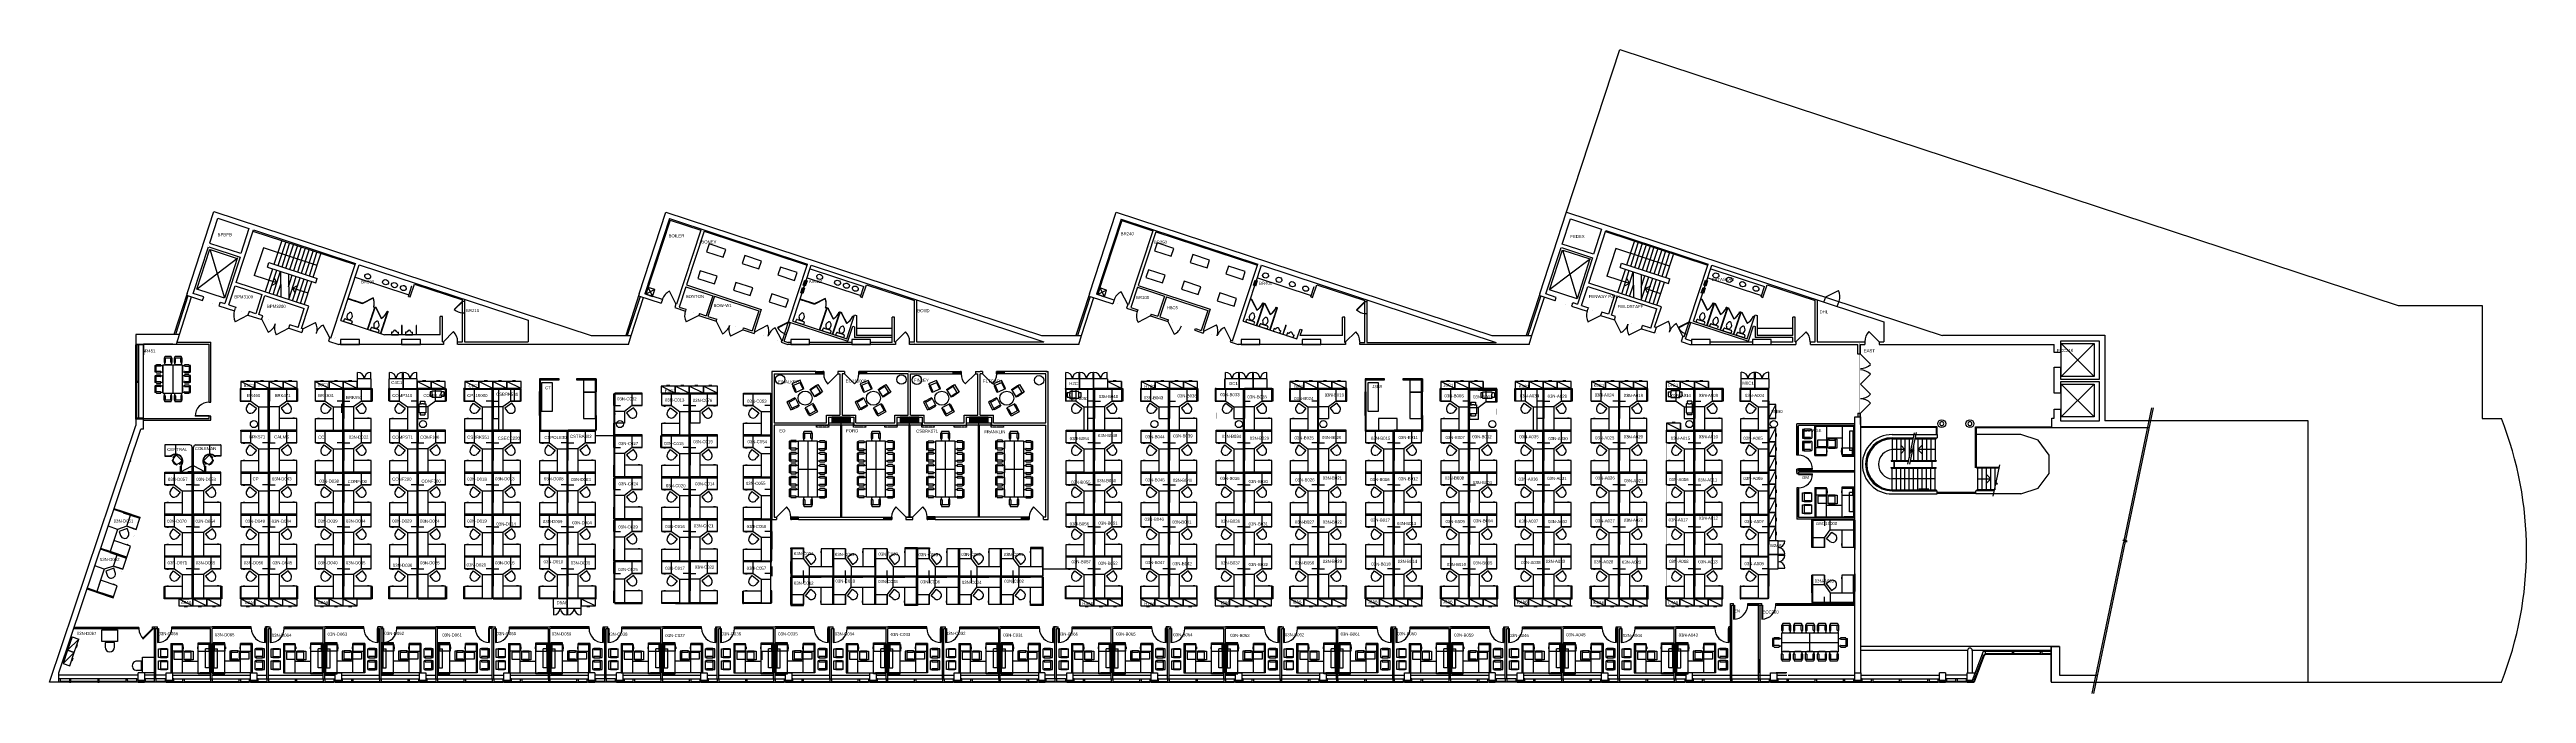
# Model space of a CAD drawing. Extents: x 0 to 6337, y 3987 to 5634.
import ezdxf
from ezdxf.enums import TextEntityAlignment as Align

# ---------------------------------------------------------------- set-up
doc = ezdxf.new("R2010")
doc.units = 0
doc.header["$MEASUREMENT"] = 0
doc.linetypes.add('SHORT_DASHES', pattern=[0.375, 0.25, -0.125])
doc.layers.get('0').update_dxf_attribs({"linetype": 'CONTINUOUS'})
for name, color, linetype in [('01A_BASE_PLAN', 7, 'CONTINUOUS'), ('01B_PANELS', 7, 'CONTINUOUS'), ('04A_FURNITURE', 7, 'CONTINUOUS'), ('04B_EQUIPMENT', 7, 'CONTINUOUS'), ('NA-CONSTRUCTION', 7, 'CONTINUOUS'), ('NA-FLOOR', 7, 'CONTINUOUS'), ('REGION', 7, 'CONTINUOUS'), ('REGION_NUM', 7, 'CONTINUOUS')]:
    doc.layers.add(name, color=color, linetype=linetype)
doc.styles.add('ARIAL', font='ARIAL', dxfattribs={"height": 0.2})

# ---------------------------------------------------------------- blocks, each defined once
blk = doc.blocks.new('ZZUNIT_CIRCLE')
at = {"color": 0, "linetype": 'ByBlock'}
blk.add_circle((0, 0), 1, dxfattribs=at)

msp = doc.modelspace()

# ---------------------------------------------------------------- linework, layer by layer
at = {"layer": '01A_BASE_PLAN', "color": 250, "linetype": 'Continuous'}
for p, q in [((3880.7, 5219.2), (4017, 5634.2)), ((4017, 5634.2), (6008.8, 4979.9)), ((352.1, 5010.5), (420.1, 5220)), ((409.8, 5140), (430.2, 5202.7)), ((420.1, 5220), (1385.3, 4902.9)), ((430.2, 5202.7), (510, 5176.5)), ((1508.4, 5009.1), (1576.5, 5218.5)), ((1585.6, 5201.6), (1522.5, 5009.5)), ((1587.6, 5197.8), (1525.4, 5008.5)), ((1576.5, 5218.5), (2537.3, 4902.9)), ((1585.6, 5201.6), (1939, 5085.5)), ((1587.6, 5197.8), (1666.4, 5171.9)), ((2660.4, 5009.1), (2728.5, 5218.5)), ((2741.5, 5200.3), (2678.3, 5008.2)), ((2743.4, 5196.5), (2681.2, 5007.3)), ((2728.5, 5218.5), (3689.9, 4902.7)), ((2741.5, 5200.3), (3091, 5085.5)), ((2743.4, 5196.5), (2822.2, 5170.7)), ((3812.4, 5009.1), (3880.7, 5219.2)), ((3869.6, 5136.6), (3890.6, 5201.3)), ((3880.5, 5218.5), (4842.1, 4902.6)), ((3890.6, 5201.3), (3970.4, 5175)), ((489.1, 5112.1), (410.2, 5137.8)), ((477.7, 5038), (521.4, 5172.7)), ((510, 5176.5), (489.1, 5112.1)), ((520.5, 5169.9), (781.7, 5084.1)), ((521.4, 5172.7), (782.7, 5086.9)), ((574.9, 5084.8), (594.2, 5144.2)), ((584.9, 5081.5), (604.2, 5141)), ((594.8, 5078.3), (614.2, 5137.7)), ((604.8, 5075), (624.1, 5134.5)), ((1666.4, 5171.9), (1604.3, 4982.9)), ((1674.4, 5169.2), (1629.3, 5032)), ((1674.4, 5169.2), (1938.1, 5082.6)), ((1687.1, 5136.9), (1680.6, 5116.9)), ((1729.9, 5123), (1687.1, 5136.9)), ((2822.2, 5170.7), (2760.1, 4981.7)), ((2830.2, 5168), (2785.1, 5030.7)), ((2833.5, 5139.4), (2827, 5119.4)), ((2830.2, 5168), (3090.1, 5082.7)), ((2876.3, 5125.5), (2833.5, 5139.4)), ((3949.5, 5110.7), (3869.6, 5136.6)), ((3938, 5036.6), (3981.8, 5171.3)), ((3970.4, 5175), (3949.5, 5110.7)), ((3980.9, 5168.4), (4242.1, 5082.6)), ((3981.8, 5171.3), (4243, 5085.5)), ((4035.2, 5083.3), (4054.5, 5142.8)), ((4045.2, 5080.1), (4064.5, 5139.5)), ((4055.2, 5076.9), (4074.5, 5136.3)), ((4065.2, 5073.6), (4084.5, 5133)), ((367.7, 5010.4), (406.4, 5129.5)), ((377, 5021.2), (410.3, 5123.6)), ((481.6, 5100.2), (377.5, 5021.6)), ((407.4, 5129.2), (487.3, 5103.2)), ((410.3, 5123.6), (447.3, 4999.2)), ((410.7, 5122.6), (480.4, 5099.9)), ((480.4, 5099.9), (447.4, 4998.3)), ((487.3, 5103.2), (448.7, 4984.4)), ((547, 5127), (523.7, 5056.1)), ((684.3, 5081.9), (547, 5127)), ((551.8, 5013.9), (571.2, 5073.4)), ((557.4, 5077.9), (561.1, 5089.3)), ((557.4, 5077.9), (680.9, 5037.3)), ((561.1, 5089.3), (684.6, 5048.7)), ((561.8, 5010.7), (581.1, 5070.1)), ((614.8, 5071.8), (634.1, 5131.2)), ((624.8, 5068.6), (644.1, 5128)), ((634.8, 5065.3), (654.1, 5124.7)), ((644.8, 5062.1), (664.1, 5121.5)), ((654.8, 5058.8), (674.1, 5118.3)), ((664.7, 5055.6), (684.1, 5115)), ((674.6, 5052), (694, 5111.8)), ((719.9, 4896), (782.7, 5086.9)), ((745.2, 4940.8), (792.2, 5083.8)), ((792.2, 5083.8), (1224.7, 4941.7)), ((1680.6, 5116.9), (1723.4, 5103)), ((1723.4, 5103), (1729.9, 5123)), ((1778.4, 5107.2), (1771.9, 5087.2)), ((1771.9, 5087.2), (1814.7, 5073.3)), ((1821.2, 5093.3), (1778.4, 5107.2)), ((1814.7, 5073.3), (1821.2, 5093.3)), ((1869.7, 5077.5), (1863.2, 5057.6)), ((1912.5, 5063.6), (1869.7, 5077.5)), ((1890.5, 4937.8), (1939, 5085.5)), ((1901.6, 4939.4), (1948.5, 5082.4)), ((1945.6, 5073.4), (2083.3, 5028.1)), ((1948.5, 5082.4), (2543.5, 4886.9)), ((2811.2, 5070.9), (2804.8, 5051)), ((2854, 5057), (2811.2, 5070.9)), ((2827, 5119.4), (2869.8, 5105.5)), ((2869.8, 5105.5), (2876.3, 5125.5)), ((2924.8, 5109.8), (2918.3, 5089.8)), ((2918.3, 5089.8), (2961.1, 5075.9)), ((2967.6, 5095.8), (2924.8, 5109.8)), ((2961.1, 5075.9), (2967.6, 5095.8)), ((3016.1, 5080.1), (3009.6, 5060.1)), ((3058.9, 5066.2), (3016.1, 5080.1)), ((3026.7, 4889.5), (3091, 5085.5)), ((3053.6, 4939.4), (3100.5, 5082.4)), ((3100.5, 5082.4), (3700.7, 4885.2)), ((3828.1, 5009), (3866.8, 5128.1)), ((3837.4, 5019.7), (3870.7, 5122.2)), ((3942, 5098.7), (3837.9, 5020.2)), ((3867.8, 5127.8), (3947.6, 5101.8)), ((3870.7, 5122.2), (3907.7, 4997.8)), ((3871.1, 5121.2), (3940.8, 5098.5)), ((3940.8, 5098.5), (3907.8, 4996.9)), ((3947.6, 5101.8), (3909, 4982.9)), ((4007.4, 5125.6), (3984.1, 5054.7)), ((4144.7, 5080.5), (4007.4, 5125.6)), ((4012.2, 5012.5), (4031.5, 5071.9)), ((4017.7, 5076.5), (4021.5, 5087.9)), ((4017.7, 5076.5), (4141.3, 5035.9)), ((4021.5, 5087.9), (4145, 5047.3)), ((4075.2, 5070.4), (4094.5, 5129.8)), ((4085.2, 5067.1), (4104.5, 5126.6)), ((4095.1, 5063.9), (4114.5, 5123.3)), ((4105.1, 5060.6), (4124.4, 5120.1)), ((4115.1, 5057.4), (4134.4, 5116.8)), ((4125.1, 5054.1), (4144.4, 5113.6)), ((4135, 5050.6), (4154.4, 5110.3)), ((4194.5, 4937.8), (4243, 5085.5)), ((4205.6, 4939.4), (4252.5, 5082.4)), ((4249.6, 5073.4), (4387.3, 5028.1)), ((4252.5, 5082.4), (4692.7, 4937.8)), ((352.1, 5010.5), (317.8, 4905)), ((394.4, 5001.7), (367.7, 5010.4)), ((447.4, 4998.3), (377, 5021.2)), ((459.1, 4981), (474.9, 5029.5)), ((474.9, 5029.5), (543.4, 5007.2)), ((663.1, 4977.8), (477.7, 5038)), ((581.5, 5037.2), (523.7, 5056.1)), ((543.4, 5007.2), (527.5, 4958.5)), ((581.5, 5037.2), (568.3, 5030.5)), ((571.8, 5007.4), (591.1, 5066.9)), ((581.5, 5037.2), (574.8, 5050.4)), ((581.8, 5004.2), (591.5, 5033.9)), ((591.1, 5066.9), (591.8, 5000.9)), ((611.1, 5060.4), (611.8, 4994.5)), ((611.4, 5027.4), (621.1, 5057.1)), ((611.8, 4994.5), (631.1, 5053.9)), ((621.4, 5024), (635.9, 5031.4)), ((621.4, 5024.2), (628.1, 5010.9)), ((661.3, 5011), (621.4, 5024)), ((621.7, 4991.2), (641.1, 5050.6)), ((631.7, 4988), (651, 5047.4)), ((641.7, 4984.7), (661, 5044.2)), ((651.7, 4981.5), (670.9, 5040.6)), ((680.9, 5037.3), (684.6, 5048.7)), ((781.7, 5052), (919.5, 5006.7)), ((918.2, 5002.9), (927, 5029.5)), ((923, 5001.4), (933.7, 5034.1)), ((926.9, 5029.5), (927, 5029.5)), ((933.7, 5034.1), (1056.5, 4993.8)), ((1508.4, 5009.1), (1473.9, 4902.9)), ((1567.8, 4994.8), (1522.5, 5009.5)), ((1531.2, 5025.6), (1525.6, 5008.5)), ((1548.3, 5020.1), (1525.6, 5008.5)), ((1525.6, 5008.5), (1542.8, 5002.9)), ((1531.1, 5025.6), (1542.8, 5002.9)), ((1548.3, 5020.1), (1531.1, 5025.6)), ((1542.7, 5002.9), (1548.3, 5020.1)), ((1602.4, 4983.5), (1585.9, 5015.9)), ((1627.8, 5027.2), (1610.8, 4975.5)), ((1627.8, 5027.2), (1696.7, 5004.6)), ((1629.3, 5032), (1820.8, 4969.1)), ((1664.8, 5068.4), (1658.3, 5048.4)), ((1658.3, 5048.4), (1701.1, 5034.5)), ((1707.6, 5054.5), (1664.8, 5068.4)), ((1701.1, 5034.5), (1707.6, 5054.5)), ((1756.1, 5038.7), (1749.6, 5018.8)), ((1749.6, 5018.8), (1792.4, 5004.8)), ((1798.9, 5024.8), (1756.1, 5038.7)), ((1792.4, 5004.8), (1798.9, 5024.8)), ((1847.4, 5009.1), (1841, 4989.1)), ((1890.2, 4995.2), (1847.4, 5009.1)), ((1863.2, 5057.6), (1906, 5043.7)), ((1906, 5043.7), (1912.5, 5063.6)), ((1921.6, 5012), (1926, 5025.3)), ((1927.3, 5010.1), (1921.6, 5012)), ((1926, 5025.3), (1931.7, 5023.4)), ((1931.7, 5023.4), (1927.3, 5010.1)), ((1927.8, 5031.1), (1932.1, 5044.4)), ((1933.5, 5029.3), (1927.8, 5031.1)), ((1932.1, 5044.4), (1937.8, 5042.6)), ((1937.8, 5042.6), (1933.5, 5029.3)), ((1938.1, 5050.5), (2075.8, 5005.3)), ((2074.6, 5001.5), (2083.3, 5028.1)), ((2079.3, 4999.9), (2090.1, 5032.7)), ((2090.1, 5032.7), (2212.8, 4992.4)), ((2660.4, 5009.1), (2625.9, 4902.9)), ((2723.6, 4993.5), (2678.3, 5008.2)), ((2687, 5024.4), (2681.4, 5007.2)), ((2704.1, 5018.8), (2681.4, 5007.2)), ((2681.4, 5007.2), (2698.6, 5001.7)), ((2686.9, 5024.4), (2698.6, 5001.7)), ((2704.1, 5018.8), (2686.9, 5024.4)), ((2698.5, 5001.7), (2704.1, 5018.8)), ((2758.2, 4982.3), (2741.7, 5014.7)), ((2783.6, 5026), (2766.6, 4974.3)), ((2783.6, 5026), (2852.5, 5003.4)), ((2785.1, 5030.7), (2969.5, 4970.2)), ((2804.8, 5051), (2847.6, 5037.1)), ((2847.6, 5037.1), (2854, 5057)), ((2902.6, 5041.3), (2896.1, 5021.3)), ((2896.1, 5021.3), (2938.9, 5007.4)), ((2945.3, 5027.4), (2902.6, 5041.3)), ((2938.9, 5007.4), (2945.3, 5027.4)), ((2993.9, 5011.6), (2987.4, 4991.6)), ((3036.6, 4997.7), (2993.9, 5011.6)), ((3009.6, 5060.1), (3052.4, 5046.2)), ((3052.4, 5046.2), (3058.9, 5066.2)), ((3079.8, 5031.1), (3084.1, 5044.4)), ((3085.5, 5029.3), (3079.8, 5031.1)), ((3084.1, 5044.4), (3089.8, 5042.6)), ((3089.8, 5042.6), (3085.5, 5029.3)), ((3090.1, 5050.5), (3227.8, 5005.3)), ((3226.6, 5001.5), (3235.3, 5028.1)), ((3231.3, 4999.9), (3242.1, 5032.7)), ((3235.3, 5028.1), (3235.3, 5028.1)), ((3242.1, 5032.7), (3364.8, 4992.4)), ((3812.4, 5009.1), (3777.9, 4902.7)), ((3854.7, 5000.3), (3828.1, 5009)), ((3907.8, 4996.9), (3837.4, 5019.7)), ((3919.5, 4979.5), (3935.2, 5028)), ((3935.2, 5028), (4003.7, 5005.8)), ((4123.5, 4976.3), (3938, 5036.6)), ((4041.8, 5035.7), (3984.1, 5054.7)), ((4022.2, 5009.2), (4041.5, 5068.7)), ((4041.8, 5035.7), (4028.6, 5029)), ((4032.2, 5006), (4051.5, 5065.4)), ((4041.8, 5035.7), (4035.1, 5049)), ((4042.2, 5002.8), (4051.8, 5032.5)), ((4051.5, 5065.4), (4052.2, 4999.5)), ((4071.5, 5059), (4072.1, 4993)), ((4071.8, 5026), (4081.4, 5055.7)), ((4072.1, 4993), (4091.4, 5052.5)), ((4081.7, 5022.6), (4096.3, 5029.9)), ((4121.7, 5009.6), (4081.7, 5022.6)), ((4081.8, 5022.7), (4088.5, 5009.4)), ((4082.1, 4989.8), (4101.4, 5049.2)), ((4092.1, 4986.5), (4111.4, 5046)), ((4102.1, 4983.3), (4121.4, 5042.7)), ((4112.1, 4980), (4131.3, 5039.2)), ((4141.3, 5035.9), (4145, 5047.3)), ((4225.6, 5012), (4230, 5025.3)), ((4231.3, 5010.1), (4225.6, 5012)), ((4230, 5025.3), (4235.7, 5023.4)), ((4235.7, 5023.4), (4231.3, 5010.1)), ((4231.8, 5031.1), (4236.1, 5044.4)), ((4237.5, 5029.3), (4231.8, 5031.1)), ((4236.1, 5044.4), (4241.8, 5042.6)), ((4241.8, 5042.6), (4237.5, 5029.3)), ((4242.1, 5050.5), (4379.8, 5005.3)), ((4378.6, 5001.5), (4387.3, 5028.1)), ((4383.3, 4999.9), (4394.1, 5032.7)), ((4394.1, 5032.7), (4516.8, 4992.4)), ((4543.8, 5001.4), (4576.2, 5017.9)), ((354.2, 5004.3), (322, 4905)), ((332.2, 4905), (363.5, 5001.3)), ((350.4, 5005.5), (391.3, 4992.3)), ((391.3, 4992.2), (394.4, 5001.7)), ((435.4, 4985.7), (433.2, 4978.8)), ((433.2, 4978.8), (473.2, 4966)), ((435.5, 4985.7), (436.3, 4988.4)), ((436.3, 4988.4), (448.7, 4984.4)), ((459.1, 4981), (476.3, 4975.4)), ((473.2, 4965.9), (475.4, 4972.8)), ((507.4, 4954.9), (475.2, 4938.1)), ((476.3, 4975.4), (475.5, 4972.8)), ((510.4, 4964), (507.4, 4954.9)), ((507.4, 4954.9), (542.7, 4943.6)), ((527.5, 4958.5), (510.4, 4964)), ((535.1, 4956.1), (551, 5004.7)), ((545.6, 4952.7), (535.1, 4956.1)), ((542.6, 4943.5), (545.6, 4952.7)), ((542.7, 4943.5), (559.2, 4911.1)), ((551, 5004.7), (651.8, 4972)), ((635.8, 4923.4), (651.8, 4972)), ((644.3, 4920.6), (663.1, 4977.8)), ((752.9, 4940.4), (754.2, 4944.2)), ((756.7, 4945.5), (772.9, 4940.2)), ((761.6, 4947.3), (761.1, 4945.6)), ((761.1, 4945.6), (769.4, 4942.9)), ((763.6, 4996.9), (800.7, 4984.7)), ((763.9, 4997.8), (801, 4985.7)), ((770, 4944.5), (769.4, 4942.9)), ((800.7, 4984.7), (801, 4985.7)), ((801, 4985.7), (827.7, 4999.2)), ((801.4, 4984.8), (801, 4985.7)), ((828.2, 4998.3), (801.4, 4984.8)), ((813.6, 4918.4), (832, 4974.4)), ((814.5, 4918), (833, 4974.1)), ((827.7, 4999.2), (828.2, 4998.3)), ((829.2, 4975.3), (829.5, 4976.3)), ((829.2, 4975.3), (832, 4974.4)), ((829.5, 4976.3), (835.2, 4974.4)), ((833, 4974.1), (834.9, 4973.5)), ((835.2, 4974.4), (834.9, 4973.5)), ((835.7, 4973.9), (834.9, 4973.5)), ((834.9, 4973.5), (848.4, 4946.7)), ((849.3, 4947.1), (835.7, 4973.9)), ((846.8, 4907.4), (865.3, 4963.5)), ((847.8, 4907.1), (866.5, 4964.1)), ((848.4, 4946.7), (849.3, 4947.1)), ((863.7, 4965.1), (863.4, 4964.1)), ((863.4, 4964.1), (865.3, 4963.5)), ((863.7, 4965.1), (866.5, 4964.1)), ((918.2, 5002.9), (923, 5001.4)), ((999.5, 4904.2), (999.5, 4951.2)), ((1005.5, 4951.2), (999.5, 4951.2)), ((1005.5, 4886.9), (1005.5, 4951.2)), ((1056.5, 4990.8), (1035.3, 4969.6)), ((1035.3, 4969.6), (1036, 4968.9)), ((1036, 4968.9), (1057.2, 4990.1)), ((1056.5, 4886.9), (1056.5, 4993.8)), ((1056.5, 4990.8), (1061.5, 4990.8)), ((1057.2, 4990.1), (1056.5, 4990.8)), ((1056.5, 4960.8), (1061.5, 4960.8)), ((1061.5, 4995.3), (1061.5, 4886.9)), ((1510.6, 5002.8), (1478.1, 4902.9)), ((1488.3, 4902.7), (1519.9, 4999.8)), ((1506.8, 5004.1), (1564.6, 4985.2)), ((1567.8, 4994.9), (1564.6, 4985.2)), ((1602.4, 4983.5), (1599.3, 4974)), ((1599.3, 4974), (1626.6, 4965.1)), ((1604.3, 4982.9), (1602.4, 4983.5)), ((1610.8, 4975.5), (1628.2, 4969.9)), ((1628.2, 4969.9), (1626.6, 4965.1)), ((1661.1, 4954.1), (1628.7, 4937.6)), ((1662.4, 4958.7), (1660.9, 4954)), ((1660.9, 4954), (1705.1, 4939.6)), ((1662.4, 4958.8), (1679.8, 4953.1)), ((1696.7, 5004.6), (1679.8, 4953.1)), ((1701.4, 5003), (1684.5, 4951.6)), ((1684.5, 4951.6), (1706.7, 4944.4)), ((1701.4, 5003), (1814.5, 4965.9)), ((1705.1, 4939.6), (1706.7, 4944.4)), ((1814.5, 4965.9), (1797.7, 4914.8)), ((1820.8, 4969.1), (1802.4, 4913.3)), ((1841, 4989.1), (1883.7, 4975.2)), ((1883.7, 4975.2), (1890.2, 4995.2)), ((1909.3, 4939), (1910.5, 4942.8)), ((1913.1, 4944), (1929.2, 4938.7)), ((1918, 4945.8), (1917.5, 4944.2)), ((1917.5, 4944.2), (1925.8, 4941.4)), ((1920, 4995.4), (1957, 4983.3)), ((1920.3, 4996.4), (1957.3, 4984.2)), ((1926.3, 4943.1), (1925.8, 4941.4)), ((1957, 4983.3), (1957.3, 4984.2)), ((1957, 4983.3), (1957.3, 4984.2)), ((1957.3, 4984.2), (1984.1, 4997.8)), ((1957.8, 4983.3), (1957.3, 4984.2)), ((1984.6, 4996.9), (1957.8, 4983.3)), ((1970, 4916.9), (1988.4, 4973)), ((1970.9, 4916.6), (1989.3, 4972.7)), ((1984.1, 4997.8), (1984.6, 4996.9)), ((1985.5, 4973.9), (1985.8, 4974.9)), ((1985.5, 4973.9), (1985.8, 4974.9)), ((1985.5, 4973.9), (1988.4, 4973)), ((1985.5, 4973.9), (1988.4, 4973)), ((1985.8, 4974.9), (1991.5, 4973)), ((1985.8, 4974.9), (1991.5, 4973)), ((1989.3, 4972.7), (1991.2, 4972)), ((1989.3, 4972.7), (1991.2, 4972)), ((1991.5, 4973), (1991.2, 4972)), ((1991.5, 4973), (1991.2, 4972)), ((1992.1, 4972.5), (1991.2, 4972)), ((1991.2, 4972), (2004.8, 4945.3)), ((2005.6, 4945.7), (1992.1, 4972.5)), ((2003.2, 4906), (2021.6, 4962.1)), ((2004.2, 4905.7), (2022.6, 4961.7)), ((2004.2, 4905.7), (2022.6, 4961.7)), ((2004.8, 4945.3), (2005.6, 4945.7)), ((2020, 4963.6), (2019.7, 4962.7)), ((2020, 4963.6), (2019.7, 4962.7)), ((2019.7, 4962.7), (2021.6, 4962.1)), ((2019.7, 4962.7), (2021.6, 4962.1)), ((2019.7, 4962.7), (2021.6, 4962.1)), ((2019.7, 4962.7), (2021.6, 4962.1)), ((2020, 4963.6), (2025.7, 4961.8)), ((2020, 4963.6), (2025.7, 4961.8)), ((2026.3, 4961.3), (2025.4, 4960.8)), ((2025.4, 4960.8), (2039, 4934)), ((2039.8, 4934.5), (2026.3, 4961.3)), ((2039.3, 4894.1), (2059.6, 4955.9)), ((2054.2, 4952.4), (2053.9, 4951.4)), ((2053.9, 4951.4), (2057.7, 4950.2)), ((2054.2, 4952.4), (2058, 4951.1)), ((2059.6, 4955.9), (2064.3, 4954.3)), ((2064.3, 4954.3), (2064.3, 4902.7)), ((2074.6, 5001.5), (2079.3, 4999.9)), ((2155.8, 4884.7), (2155.8, 4949.7)), ((2161.8, 4949.7), (2155.8, 4949.7)), ((2161.8, 4886.7), (2161.8, 4949.7)), ((2212.8, 4886.7), (2212.8, 4992.4)), ((2217.8, 4993.9), (2217.8, 4886.9)), ((2662.6, 5002.8), (2630.1, 4902.9)), ((2640.4, 4902.9), (2671.9, 4999.8)), ((2662.6, 5002.8), (2720.4, 4984)), ((2723.6, 4993.6), (2720.4, 4984)), ((2758.2, 4982.3), (2755.1, 4972.8)), ((2755.1, 4972.8), (2782.4, 4963.9)), ((2760.1, 4981.7), (2758.2, 4982.3)), ((2766.6, 4974.3), (2784, 4968.6)), ((2784, 4968.7), (2782.4, 4963.9)), ((2816.9, 4952.9), (2784.5, 4936.4)), ((2818.2, 4957.5), (2816.7, 4952.8)), ((2816.7, 4952.8), (2860.9, 4938.4)), ((2818.2, 4957.5), (2835.6, 4951.9)), ((2852.5, 5003.4), (2835.6, 4951.9)), ((2857.2, 5001.8), (2840.3, 4950.3)), ((2840.3, 4950.3), (2862.5, 4943.1)), ((2857.2, 5001.8), (2963.1, 4967)), ((2860.9, 4938.4), (2862.5, 4943.1)), ((2963.1, 4967), (2946.4, 4915.9)), ((2969.5, 4970.2), (2951.1, 4914.4)), ((2987.4, 4991.6), (3030.2, 4977.7)), ((3030.2, 4977.7), (3036.6, 4997.7)), ((3061.3, 4939), (3062.5, 4942.8)), ((3065.1, 4944), (3081.2, 4938.7)), ((3070, 4945.8), (3069.5, 4944.2)), ((3069.5, 4944.2), (3077.8, 4941.4)), ((3072, 4995.4), (3074.8, 4994.5)), ((3072.3, 4996.4), (3075.1, 4995.5)), ((3075.1, 4995.5), (3074.8, 4994.5)), ((3074.8, 4994.5), (3075.1, 4995.5)), ((3075.7, 4995), (3074.8, 4994.5)), ((3074.8, 4994.5), (3088.3, 4967.7)), ((3089.2, 4968.2), (3075.7, 4995)), ((3078.3, 4943.1), (3077.8, 4941.4)), ((3087.8, 4928.2), (3106.2, 4984.2)), ((3088.3, 4967.7), (3089.2, 4968.2)), ((3088.7, 4927.8), (3107.1, 4983.9)), ((3088.7, 4927.8), (3107.1, 4983.9)), ((3103.3, 4985.1), (3103.6, 4986.1)), ((3103.6, 4986.1), (3103.3, 4985.1)), ((3103.3, 4985.1), (3103.6, 4986.1)), ((3103.3, 4985.1), (3106.2, 4984.2)), ((3103.3, 4985.1), (3105.2, 4984.5)), ((3103.3, 4985.1), (3106.2, 4984.2)), ((3103.6, 4986.1), (3109.3, 4984.2)), ((3103.6, 4986.1), (3109.3, 4984.2)), ((3107.1, 4983.9), (3109, 4983.3)), ((3107.1, 4983.9), (3109, 4983.3)), ((3109.3, 4984.2), (3109, 4983.3)), ((3109.3, 4984.2), (3109, 4983.3)), ((3109, 4983.3), (3109.3, 4984.2)), ((3109.9, 4983.7), (3109, 4983.3)), ((3109, 4983.3), (3122.5, 4956.5)), ((3123.4, 4957), (3109.9, 4983.7)), ((3122, 4916.9), (3140.4, 4973)), ((3122.5, 4956.5), (3123.4, 4957)), ((3122.9, 4916.6), (3141.6, 4973.6)), ((3137.8, 4974.9), (3137.5, 4973.9)), ((3137.5, 4973.9), (3137.8, 4974.9)), ((3137.5, 4973.9), (3139.4, 4973.3)), ((3137.5, 4973.9), (3140.4, 4973)), ((3137.8, 4974.9), (3141.6, 4973.6)), ((3226.6, 5001.5), (3231.3, 4999.9)), ((3307.8, 4902.4), (3307.8, 4949.7)), ((3313.8, 4949.7), (3307.8, 4949.7)), ((3313.8, 4885.2), (3313.8, 4949.7)), ((3364.8, 4989.4), (3343.6, 4968.2)), ((3343.6, 4968.2), (3344.3, 4967.5)), ((3344.3, 4967.5), (3365.6, 4988.7)), ((3364.8, 4885.2), (3364.8, 4992.4)), ((3364.8, 4989.4), (3369.8, 4989.4)), ((3365.6, 4988.7), (3364.8, 4989.4)), ((3364.8, 4959.4), (3369.8, 4959.4)), ((3369.8, 4993.9), (3369.8, 4885.2)), ((3814.9, 5003.8), (3782.1, 4902.7)), ((3792.3, 4902.7), (3824.2, 5000.8)), ((3852, 4991.7), (3811.1, 5005)), ((3852, 4991.7), (3854.7, 5000.3)), ((3895.8, 4984.3), (3893.8, 4978.1)), ((3893.8, 4978.1), (3933.7, 4965.2)), ((3895.8, 4984.2), (3896.7, 4986.9)), ((3896.7, 4986.9), (3909, 4982.9)), ((3919.5, 4979.5), (3936.7, 4973.9)), ((3933.7, 4965.2), (3935.8, 4971.4)), ((3936.7, 4973.9), (3935.8, 4971.4)), ((3968.4, 4954.1), (3936.1, 4937.3)), ((3970.8, 4962.6), (3968, 4954)), ((3968, 4954), (4003.2, 4942.6)), ((3987.9, 4957), (3970.8, 4962.6)), ((4003.7, 5005.8), (3987.9, 4957)), ((3995.5, 4954.6), (4011.3, 5003.3)), ((4006, 4951.2), (3995.5, 4954.6)), ((4003.2, 4942.6), (4006, 4951.3)), ((4003.2, 4942.7), (4019.7, 4910.3)), ((4011.3, 5003.3), (4112.1, 4970.6)), ((4096.1, 4921.9), (4112.1, 4970.6)), ((4106.3, 4924.1), (4123.5, 4976.3)), ((4213.3, 4939), (4214.5, 4942.8)), ((4217.1, 4944), (4233.2, 4938.7)), ((4222, 4945.8), (4221.5, 4944.2)), ((4221.5, 4944.2), (4229.8, 4941.4)), ((4224, 4995.4), (4226.8, 4994.5)), ((4224.3, 4996.4), (4227.1, 4995.5)), ((4227.1, 4995.5), (4226.8, 4994.5)), ((4226.8, 4994.5), (4227.1, 4995.5)), ((4227.7, 4995), (4226.8, 4994.5)), ((4226.8, 4994.5), (4240.3, 4967.7)), ((4241.2, 4968.2), (4227.7, 4995)), ((4230.3, 4943.1), (4229.8, 4941.4)), ((4239.8, 4928.2), (4258.2, 4984.2)), ((4240.3, 4967.7), (4241.2, 4968.2)), ((4240.7, 4927.8), (4259.1, 4983.9)), ((4240.7, 4927.8), (4259.1, 4983.9)), ((4255.3, 4985.1), (4255.6, 4986.1)), ((4255.6, 4986.1), (4255.3, 4985.1)), ((4255.3, 4985.1), (4255.6, 4986.1)), ((4255.3, 4985.1), (4258.2, 4984.2)), ((4255.3, 4985.1), (4257.2, 4984.5)), ((4255.3, 4985.1), (4258.2, 4984.2)), ((4255.6, 4986.1), (4261.3, 4984.2)), ((4255.6, 4986.1), (4261.3, 4984.2)), ((4259.1, 4983.9), (4261, 4983.3)), ((4259.1, 4983.9), (4261, 4983.3)), ((4261, 4983.3), (4261.3, 4984.2)), ((4261.3, 4984.2), (4261, 4983.3)), ((4261.3, 4984.2), (4261, 4983.3)), ((4261.9, 4983.7), (4261, 4983.3)), ((4261, 4983.3), (4274.5, 4956.5)), ((4275.4, 4957), (4261.9, 4983.7)), ((4274, 4916.9), (4292.4, 4973)), ((4274.5, 4956.5), (4275.4, 4957)), ((4274.9, 4916.6), (4293.3, 4972.7)), ((4289.5, 4973.9), (4289.8, 4974.9)), ((4289.8, 4974.9), (4289.5, 4973.9)), ((4289.5, 4973.9), (4292.4, 4973)), ((4289.5, 4973.9), (4291.4, 4973.3)), ((4289.8, 4974.9), (4295.5, 4973)), ((4293.3, 4972.7), (4295.2, 4972)), ((4295.5, 4973), (4295.2, 4972)), ((4296.1, 4972.5), (4295.2, 4972)), ((4295.2, 4972), (4308.8, 4945.3)), ((4309.6, 4945.7), (4296.1, 4972.5)), ((4308.2, 4905.7), (4326.6, 4961.7)), ((4308.8, 4945.3), (4309.6, 4945.7)), ((4309.1, 4905.4), (4327.5, 4961.4)), ((4324, 4963.6), (4323.7, 4962.7)), ((4324, 4963.6), (4323.7, 4962.7)), ((4323.7, 4962.7), (4324, 4963.6)), ((4323.7, 4962.7), (4325.6, 4962.1)), ((4323.7, 4962.7), (4325.6, 4962.1)), ((4323.7, 4962.7), (4326.6, 4961.7)), ((4324, 4963.6), (4326.9, 4962.7)), ((4324, 4963.6), (4329.7, 4961.8)), ((4327.5, 4961.4), (4329.4, 4960.8)), ((4329.7, 4961.8), (4329.4, 4960.8)), ((4330.3, 4961.3), (4329.4, 4960.8)), ((4329.4, 4960.8), (4343, 4934)), ((4343.8, 4934.5), (4330.3, 4961.3)), ((4343.3, 4894.1), (4363.6, 4955.9)), ((4358.2, 4952.4), (4357.9, 4951.4)), ((4357.9, 4951.4), (4361.7, 4950.2)), ((4358.2, 4952.4), (4362, 4951.1)), ((4363.6, 4955.9), (4368.3, 4954.3)), ((4368.3, 4954.3), (4368.3, 4902.7)), ((4378.6, 5001.5), (4383.3, 4999.9)), ((4465.8, 4949.7), (4459.8, 4949.7)), ((4459.8, 4902.7), (4459.8, 4949.7)), ((4465.8, 4886.7), (4465.8, 4949.7)), ((4516.8, 4886.7), (4516.8, 4992.4)), ((4521.8, 4993.9), (4521.8, 4886.7)), ((4539.4, 4988.1), (4543.8, 5001.4)), ((4573.6, 4976.9), (4578, 4990.2)), ((6008.8, 4979.9), (6223.1, 4979.9)), ((6223.1, 4979.9), (6223.1, 4690.4)), ((332.2, 4905), (220.4, 4905)), ((220.4, 4905), (220.4, 4878.9)), ((220.4, 4880.9), (324.4, 4880.9)), ((240.5, 4662.9), (240.5, 4880.9)), ((315.5, 4880.9), (240.5, 4880.9)), ((240.5, 4880.9), (240.5, 4853)), ((302.5, 4880.9), (253.5, 4880.9)), ((315.5, 4880.9), (339.5, 4880.9)), ((324.4, 4880.9), (332.2, 4905)), ((324.4, 4885.4), (413, 4885.4)), ((324.4, 4880.9), (408.5, 4880.9)), ((339.5, 4880.9), (345.5, 4880.9)), ((408.5, 4732.4), (408.5, 4880.9)), ((413, 4732.4), (413, 4885.4)), ((612.1, 4921.2), (579.7, 4904.7)), ((612.1, 4921.2), (615, 4930.1)), ((612.1, 4921.2), (645.1, 4910.6)), ((635.8, 4923.4), (615, 4930.1)), ((648, 4919.4), (644.3, 4920.6)), ((648, 4919.4), (645.1, 4910.5)), ((648, 4919.4), (680.4, 4935.9)), ((716.7, 4897), (700.2, 4929.4)), ((716.5, 4897.1), (713.6, 4888.5)), ((713.6, 4888.5), (740.2, 4879.9)), ((719.9, 4896), (716.5, 4897.1)), ((1007.5, 4879.9), (740.1, 4879.9)), ((792.6, 4892.7), (744.6, 4892.7)), ((744.6, 4892.7), (744.6, 4879.7)), ((744.6, 4879.7), (792.6, 4879.7)), ((745.2, 4940.8), (856.8, 4904.2)), ((770.4, 4932.6), (754.2, 4937.9)), ((774.1, 4937.6), (772.9, 4933.8)), ((792.6, 4879.7), (792.6, 4892.7)), ((821.3, 4917.9), (822.6, 4921.7)), ((838.8, 4910.1), (822.6, 4915.4)), ((825.1, 4923), (841.3, 4917.7)), ((830, 4924.8), (829.5, 4923.1)), ((829.5, 4923.1), (837.8, 4920.4)), ((838.4, 4922.1), (837.8, 4920.4)), ((842.5, 4915.2), (841.3, 4911.4)), ((999.5, 4904.2), (856.8, 4904.2)), ((874.7, 4911.2), (874.7, 4904.2)), ((877.7, 4911.2), (874.7, 4911.2)), ((874.7, 4904.2), (892.7, 4904.2)), ((889.7, 4911.2), (892.7, 4911.2)), ((892.7, 4904.2), (892.7, 4911.2)), ((948.6, 4892.7), (900.6, 4892.7)), ((900.6, 4892.7), (900.6, 4879.7)), ((900.6, 4879.7), (948.6, 4879.7)), ((901.7, 4928.2), (900.7, 4928.2)), ((900.7, 4928.2), (900.7, 4904.2)), ((901.7, 4904.2), (901.7, 4928.2)), ((910.7, 4911.2), (910.7, 4904.2)), ((913.7, 4911.2), (910.7, 4911.2)), ((910.7, 4904.2), (928.7, 4904.2)), ((925.7, 4911.2), (928.7, 4911.2)), ((928.7, 4904.2), (928.7, 4911.2)), ((938.7, 4928.2), (937.7, 4928.2)), ((937.7, 4928.2), (937.7, 4904.2)), ((938.7, 4904.2), (938.7, 4928.2)), ((948.6, 4879.7), (948.6, 4892.7)), ((1005.5, 4886.9), (1007.5, 4886.9)), ((1007.5, 4886.9), (1033.2, 4912.6)), ((1007.5, 4886.9), (1007.5, 4879.9)), ((1044, 4886.9), (1056.5, 4886.9)), ((1044, 4879.9), (1044, 4886.9)), ((1480.9, 4879.9), (1044.3, 4879.9)), ((1061.5, 4886.9), (1224.7, 4886.9)), ((1224.7, 4941.7), (1224.7, 4886.9)), ((1385.3, 4902.9), (1488.4, 4902.9)), ((1480.9, 4879.9), (1488.3, 4902.7)), ((1705.1, 4939.7), (1721.6, 4907.3)), ((1774.3, 4917.4), (1741.9, 4900.9)), ((1774.1, 4917.2), (1775.6, 4922)), ((1774.1, 4917.2), (1802.8, 4907.9)), ((1775.6, 4922), (1797.7, 4914.8)), ((1802.4, 4913.3), (1804.4, 4912.6)), ((1804.4, 4912.6), (1802.8, 4907.9)), ((1804, 4912.5), (1836.4, 4929)), ((1873.2, 4890.3), (1856.7, 4922.6)), ((1889.4, 4936.8), (1862.7, 4923.2)), ((1862.7, 4923.2), (1863.1, 4922.3)), ((1863.1, 4922.3), (1889.8, 4935.9)), ((1873.2, 4890.3), (1871.7, 4885.5)), ((1871.7, 4885.5), (1888.8, 4879.9)), ((1873.2, 4890.3), (1874.7, 4889.8)), ((1874.7, 4889.8), (1890.5, 4937.8)), ((1879.4, 4888), (1895.2, 4936.2)), ((1879.4, 4888), (1889.6, 4884.7)), ((1880.5, 4907.4), (1885.3, 4905.8)), ((2163.8, 4879.9), (1888.8, 4879.9)), ((1889.8, 4935.9), (1889.4, 4936.8)), ((1896.6, 4884.7), (1889.6, 4884.7)), ((1889.9, 4935.9), (1894.6, 4934.3)), ((1890.5, 4937.8), (2042.3, 4887.9)), ((1944.6, 4892.7), (1896.6, 4892.7)), ((1896.6, 4892.7), (1896.6, 4879.7)), ((1896.6, 4879.7), (1944.6, 4879.7)), ((1901.6, 4939.4), (2039.3, 4894.1)), ((1926.7, 4931.1), (1910.6, 4936.4)), ((1930.5, 4936.2), (1929.3, 4932.4)), ((1944.6, 4879.7), (1944.6, 4892.7)), ((2052.6, 4884.7), (1944.6, 4884.7)), ((1977.7, 4916.5), (1979, 4920.3)), ((1995.1, 4908.7), (1979, 4914)), ((1981.5, 4921.6), (1997.6, 4916.3)), ((1986.4, 4923.4), (1985.9, 4921.7)), ((1985.9, 4921.7), (1994.2, 4919)), ((1994.7, 4920.6), (1994.2, 4919)), ((1998.9, 4913.7), (1997.7, 4909.9)), ((2011.9, 4905.2), (2013.2, 4909)), ((2029.3, 4897.4), (2013.2, 4902.7)), ((2015.7, 4910.3), (2031.8, 4905)), ((2020.6, 4912.1), (2020.1, 4910.5)), ((2020.1, 4910.5), (2028.4, 4907.7)), ((2028.9, 4909.4), (2028.4, 4907.7)), ((2033.1, 4902.5), (2031.9, 4898.7)), ((2039, 4934), (2039.8, 4934.5)), ((2042.3, 4887.9), (2055, 4926.8)), ((2100.6, 4892.7), (2052.6, 4892.7)), ((2052.6, 4892.7), (2052.6, 4879.7)), ((2052.6, 4879.7), (2100.6, 4879.7)), ((2055, 4926.8), (2059.6, 4925.3)), ((2059.6, 4925.3), (2059.6, 4898)), ((2155.8, 4898), (2059.6, 4898)), ((2155.8, 4920.7), (2064.3, 4920.7)), ((2155.8, 4902.7), (2064.3, 4902.7)), ((2100.6, 4879.7), (2100.6, 4892.7)), ((2155.8, 4884.7), (2100.6, 4884.7)), ((2161.8, 4886.7), (2163.8, 4886.7)), ((2163.8, 4886.7), (2189.6, 4912.4)), ((2163.8, 4886.7), (2163.8, 4879.9)), ((2200.3, 4879.9), (2200.3, 4886.7)), ((2200.3, 4886.7), (2212.8, 4886.7)), ((2632.9, 4879.9), (2200.3, 4879.9)), ((2217.8, 4886.9), (2543.5, 4886.9)), ((2537.3, 4902.9), (2640.4, 4902.9)), ((2632.9, 4879.9), (2640.4, 4902.9)), ((2860.9, 4938.5), (2877.4, 4906.1)), ((2929.9, 4916), (2931.4, 4920.7)), ((2929.9, 4916), (2951.5, 4909)), ((2931.4, 4920.7), (2946.4, 4915.9)), ((2951.1, 4914.4), (2953, 4913.7)), ((2953, 4913.7), (2951.5, 4909)), ((2953, 4913.7), (2985.1, 4930.1)), ((3022.2, 4891.1), (3005.7, 4923.5)), ((3022.2, 4891.1), (3020.6, 4886.3)), ((3020.6, 4886.3), (3040.6, 4879.7)), ((3022.2, 4891), (3026.7, 4889.5)), ((3315.8, 4879.7), (3040.6, 4879.7)), ((3096.6, 4892.7), (3048.6, 4892.7)), ((3048.6, 4892.7), (3048.6, 4879.7)), ((3048.6, 4879.7), (3096.6, 4879.7)), ((3053.6, 4939.4), (3191.3, 4894.1)), ((3078.7, 4931.1), (3062.6, 4936.4)), ((3082.5, 4936.2), (3081.3, 4932.4)), ((3095.5, 4927.7), (3096.8, 4931.5)), ((3096.6, 4879.7), (3096.6, 4892.7)), ((3112.9, 4919.9), (3096.8, 4925.2)), ((3099.3, 4932.8), (3115.4, 4927.5)), ((3104.2, 4934.6), (3103.7, 4932.9)), ((3103.7, 4932.9), (3112, 4930.2)), ((3112.5, 4931.9), (3112, 4930.2)), ((3116.7, 4925), (3115.5, 4921.2)), ((3132.7, 4920.8), (3130.5, 4914.1)), ((3130.5, 4914.1), (3147.6, 4908.5)), ((3135.5, 4919.8), (3132.7, 4920.8)), ((3146.9, 4916.1), (3149.8, 4915.1)), ((3147.6, 4908.5), (3149.8, 4915.1)), ((3162.4, 4928.9), (3154.9, 4906.1)), ((3155.8, 4905.8), (3163.3, 4928.6)), ((3163.3, 4928.6), (3162.4, 4928.9)), ((3166.9, 4909.5), (3164.7, 4902.9)), ((3164.7, 4902.9), (3181.8, 4897.3)), ((3169.7, 4908.6), (3166.9, 4909.5)), ((3181.1, 4904.8), (3184, 4903.9)), ((3181.8, 4897.3), (3184, 4903.9)), ((3191.3, 4894.1), (3199.4, 4918.8)), ((3199.3, 4902.4), (3204.2, 4917.3)), ((3307.8, 4902.4), (3199.3, 4902.4)), ((3199.4, 4918.8), (3204.2, 4917.3)), ((3252.6, 4892.7), (3204.6, 4892.7)), ((3204.6, 4892.7), (3204.6, 4879.7)), ((3204.6, 4879.7), (3252.6, 4879.7)), ((3252.6, 4879.7), (3252.6, 4892.7)), ((3313.8, 4885.2), (3315.8, 4885.2)), ((3315.8, 4886.7), (3341.6, 4912.4)), ((3315.8, 4885.2), (3315.8, 4879.7)), ((3351.8, 4885.2), (3364.8, 4885.2)), ((3352.3, 4879.7), (3352.3, 4885.2)), ((3352.3, 4879.9), (3352.3, 4885.2)), ((3784.9, 4879.7), (3352.3, 4879.7)), ((3369.8, 4885.2), (3700.7, 4885.2)), ((3689.9, 4902.7), (3792.3, 4902.7)), ((3784.9, 4879.7), (3792.3, 4902.7)), ((4072.6, 4920.1), (4040.2, 4903.6)), ((4072.6, 4920.1), (4075.4, 4928.7)), ((4072.6, 4920.1), (4105.5, 4909.4)), ((4096.1, 4921.9), (4075.4, 4928.7)), ((4110, 4923), (4105.5, 4909.4)), ((4110, 4923), (4106.3, 4924.1)), ((4109.4, 4923), (4141.8, 4939.5)), ((4178.7, 4900.6), (4162.2, 4933)), ((4193.4, 4936.8), (4166.7, 4923.2)), ((4166.7, 4923.2), (4167.1, 4922.3)), ((4167.1, 4922.3), (4193.8, 4935.9)), ((4178.5, 4900.7), (4174, 4887.1)), ((4174, 4887.1), (4196.7, 4879.7)), ((4181.9, 4899.6), (4178.5, 4900.7)), ((4181.9, 4899.6), (4194.5, 4937.8)), ((4184.5, 4907.4), (4189.3, 4905.8)), ((4185.4, 4893.9), (4199.2, 4936.2)), ((4185.4, 4893.9), (4200.7, 4889)), ((4193.8, 4935.9), (4193.4, 4936.8)), ((4193.9, 4935.9), (4198.6, 4934.3)), ((4194.5, 4937.8), (4346.3, 4887.9)), ((4196.7, 4879.7), (4467.8, 4879.7)), ((4248.7, 4892.7), (4200.7, 4892.7)), ((4200.7, 4892.7), (4200.7, 4879.7)), ((4200.7, 4879.7), (4248.7, 4879.7)), ((4205.6, 4939.4), (4343.3, 4894.1)), ((4230.7, 4931.1), (4214.6, 4936.4)), ((4234.5, 4936.2), (4233.3, 4932.4)), ((4247.5, 4927.7), (4248.8, 4931.5)), ((4248.7, 4879.7), (4248.7, 4892.7)), ((4356.7, 4885.5), (4248.7, 4885.5)), ((4264.9, 4919.9), (4248.8, 4925.2)), ((4251.3, 4932.8), (4267.4, 4927.5)), ((4256.2, 4934.6), (4255.7, 4932.9)), ((4255.7, 4932.9), (4264, 4930.2)), ((4264.5, 4931.9), (4264, 4930.2)), ((4268.7, 4925), (4267.5, 4921.2)), ((4281.7, 4916.5), (4283, 4920.3)), ((4299.1, 4908.7), (4283, 4914)), ((4285.5, 4921.6), (4301.6, 4916.3)), ((4290.4, 4923.4), (4289.9, 4921.7)), ((4289.9, 4921.7), (4298.2, 4919)), ((4298.7, 4920.6), (4298.2, 4919)), ((4302.9, 4913.7), (4301.7, 4909.9)), ((4315.9, 4905.2), (4317.2, 4909)), ((4333.3, 4897.4), (4317.2, 4902.7)), ((4319.7, 4910.3), (4335.8, 4905)), ((4324.6, 4912.1), (4324.1, 4910.5)), ((4324.1, 4910.5), (4332.4, 4907.7)), ((4332.9, 4909.4), (4332.4, 4907.7)), ((4337.1, 4902.5), (4335.9, 4898.7)), ((4343, 4934), (4343.8, 4934.5)), ((4346.3, 4887.9), (4359.1, 4927.1)), ((4404.7, 4892.7), (4356.7, 4892.7)), ((4356.7, 4892.7), (4356.7, 4879.7)), ((4356.7, 4879.7), (4404.7, 4879.7)), ((4358.8, 4927.2), (4363.6, 4925.7)), ((4363.6, 4925.7), (4363.6, 4898)), ((4459.8, 4898), (4363.6, 4898)), ((4459.8, 4920.7), (4368.3, 4920.7)), ((4459.8, 4902.7), (4368.3, 4902.7)), ((4404.7, 4879.7), (4404.7, 4892.7)), ((4459.8, 4885.5), (4404.7, 4885.5)), ((4459.8, 4885.5), (4459.8, 4898)), ((4465.8, 4886.7), (4467.8, 4886.7)), ((4467.8, 4886.7), (4493.6, 4912.4)), ((4467.8, 4886.7), (4467.8, 4879.7)), ((4504.8, 4886.7), (4516.8, 4886.7)), ((4504.8, 4879.7), (4504.8, 4886.7)), ((4504.8, 4879.7), (4626.5, 4879.7)), ((4521.8, 4886.7), (4644.4, 4886.7)), ((4626.5, 4855.4), (4626.5, 4879.8)), ((4632.4, 4879.8), (4632.4, 4855.4)), ((4632.4, 4879.7), (4644.4, 4879.7)), ((4644.4, 4886.7), (4644.4, 4879.7)), ((4680.3, 4886.9), (4654.6, 4912.6)), ((4680.4, 4886.7), (4680.4, 4879.7)), ((4680.4, 4886.7), (4692.7, 4886.7)), ((4680.4, 4879.7), (5128.4, 4879.7)), ((4692.7, 4937.8), (4692.7, 4886.7)), ((4842.4, 4903.4), (5258.4, 4903.4)), ((5128.4, 4858.9), (5128.4, 4879.7)), ((5244.4, 4887.9), (5144.4, 4887.9)), ((5144.4, 4887.9), (5144.4, 4858.9)), ((5146.4, 4881.9), (5230.4, 4797.9)), ((5230.4, 4881.9), (5146.4, 4797.9)), ((5146.4, 4881.9), (5230.4, 4881.9)), ((5146.4, 4797.9), (5146.4, 4881.9)), ((5230.4, 4881.9), (5230.4, 4797.9)), ((5244.4, 4791.4), (5244.4, 4887.9)), ((5258.4, 4903.4), (5258.4, 4684.4)), ((220.4, 4688.9), (220.4, 4878.9)), ((240.5, 4878.9), (220.4, 4878.9)), ((223, 4878.9), (223, 4785.7)), ((227.8, 4878.9), (227.8, 4690.9)), ((240.5, 4813), (240.5, 4853)), ((4632.4, 4855.4), (4626.5, 4855.4)), ((4632.8, 4854.7), (4658.6, 4829)), ((5144.4, 4858.9), (5128.4, 4858.9)), ((5128.4, 4755.4), (5128.4, 4821.4)), ((5128.4, 4821.4), (5144.4, 4821.4)), ((5144.4, 4821.4), (5144.4, 4791.4)), ((220.4, 4785.7), (227.8, 4785.7)), ((220.4, 4782.2), (220.4, 4785.7)), ((227.8, 4782.2), (220.4, 4782.2)), ((223, 4782.2), (220.4, 4782.2)), ((223, 4690.9), (223, 4782.2)), ((240.5, 4783), (240.5, 4813)), ((1847.6, 4810.6), (1847.6, 4432.4)), ((1960.6, 4810.6), (1847.6, 4810.6)), ((1853.6, 4804.4), (1853.6, 4679.2)), ((1853.6, 4804.4), (1960.6, 4804.4)), ((1960.6, 4804.4), (1960.6, 4810.6)), ((1960.6, 4810.6), (1978.6, 4810.6)), ((1960.6, 4807.5), (1978.6, 4807.5)), ((1960.6, 4804.4), (1978.7, 4804.4)), ((1980.6, 4810.6), (1978.7, 4810.6)), ((1978.7, 4804.4), (1978.7, 4810.6)), ((1978.7, 4804.4), (1978.7, 4809.4)), ((1978.7, 4804.4), (1978.7, 4809.4)), ((1978.7, 4804.4), (1980.6, 4804.4)), ((1978.7, 4804.4), (1980.6, 4804.4)), ((1980.6, 4810.6), (1980.6, 4804.4)), ((1980.6, 4810.3), (1980.6, 4804.4)), ((1980.6, 4810.3), (1980.6, 4804.4)), ((1980.6, 4810.3), (1980.6, 4804.4)), ((1980.6, 4804.4), (1980.6, 4810.2)), ((1980.6, 4804.4), (1980.6, 4809.4)), ((2017, 4804.4), (1991.4, 4778.7)), ((2017, 4810.6), (2017, 4804.4)), ((2028, 4810.6), (2017, 4810.6)), ((2017, 4804.4), (2022, 4804.4)), ((2022, 4804.4), (2022, 4699.1)), ((2034, 4810.6), (2028, 4810.6)), ((2028, 4804.5), (2028, 4699.1)), ((2034, 4804.5), (2028, 4804.5)), ((2034, 4810.6), (2034, 4804.5)), ((2034, 4804.5), (2059.7, 4778.8)), ((2070.4, 4810.6), (2070.4, 4804.5)), ((2070.4, 4810.6), (2072.4, 4810.6)), ((2070.4, 4804.5), (2070.4, 4810.6)), ((2072.4, 4810.6), (2070.4, 4810.6)), ((2070.4, 4810.4), (2070.4, 4804.5)), ((2070.4, 4810.4), (2070.4, 4804.5)), ((2070.4, 4804.5), (2070.4, 4810.3)), ((2070.4, 4804.5), (2070.4, 4809.6)), ((2070.4, 4804.5), (2072.4, 4804.5)), ((2070.4, 4804.5), (2072.4, 4804.5)), ((2070.4, 4804.5), (2072.4, 4804.5)), ((2070.4, 4804.5), (2072.4, 4804.5)), ((2072.4, 4804.5), (2070.4, 4804.5)), ((2070.4, 4804.5), (2072.4, 4804.5)), ((2072.4, 4804.5), (2070.4, 4804.5)), ((2072.4, 4804.5), (2072.4, 4810.6)), ((2072.4, 4804.5), (2072.4, 4809.6)), ((2072.4, 4804.5), (2072.4, 4809.6)), ((2090.5, 4810.6), (2072.5, 4810.6)), ((2090.5, 4807.6), (2072.5, 4807.6)), ((2090.5, 4804.5), (2072.5, 4804.5)), ((2090.5, 4804.5), (2090.5, 4810.6)), ((2199.7, 4810.6), (2090.5, 4810.6)), ((2196.8, 4804.5), (2090.5, 4804.5)), ((2196.8, 4810.6), (2202.8, 4810.6)), ((2196.8, 4810.6), (2202.8, 4810.6)), ((2196.8, 4699.1), (2196.8, 4804.5)), ((2202.8, 4810.6), (2312.1, 4810.6)), ((2202.8, 4699.1), (2202.8, 4804.5)), ((2202.8, 4804.5), (2312.1, 4804.5)), ((2312.1, 4804.5), (2312.1, 4810.6)), ((2312.1, 4810.6), (2330.1, 4810.6)), ((2312.1, 4807.5), (2330.1, 4807.5)), ((2312.1, 4804.5), (2330.1, 4804.5)), ((2314.7, 4777.1), (2326.8, 4758.1)), ((2326.8, 4758.1), (2322.8, 4755.6)), ((2332.1, 4810.6), (2330.1, 4810.6)), ((2330.1, 4804.5), (2330.1, 4810.6)), ((2330.1, 4810.6), (2332.1, 4810.6)), ((2330.1, 4804.5), (2330.1, 4809.4)), ((2330.1, 4804.5), (2330.1, 4809.4)), ((2330.1, 4804.5), (2332.1, 4804.5)), ((2332.1, 4810.6), (2332.1, 4804.5)), ((2332.1, 4804.5), (2332.1, 4809.4)), ((2368.5, 4804.5), (2342.8, 4778.8)), ((2368.5, 4810.6), (2374.5, 4810.6)), ((2368.5, 4810.6), (2368.5, 4804.5)), ((2368.5, 4804.5), (2374.5, 4804.5)), ((2374.5, 4810.6), (2380.5, 4810.6)), ((2374.5, 4810.6), (2380.5, 4810.6)), ((2374.5, 4699.1), (2374.5, 4804.5)), ((2386.5, 4810.6), (2380.5, 4810.6)), ((2380.5, 4699.1), (2380.5, 4804.5)), ((2386.5, 4804.5), (2380.5, 4804.5)), ((2386.5, 4810.6), (2386.5, 4804.5)), ((2386.5, 4804.5), (2412.1, 4778.8)), ((2422.9, 4810.6), (2422.9, 4804.5)), ((2422.9, 4810.6), (2422.9, 4804.5)), ((2422.9, 4810.6), (2424.9, 4810.6)), ((2422.9, 4804.5), (2422.9, 4810.6)), ((2424.9, 4810.6), (2422.9, 4810.6)), ((2424.9, 4810.6), (2422.9, 4810.6)), ((2422.9, 4810.4), (2422.9, 4804.5)), ((2422.9, 4810.4), (2422.9, 4804.5)), ((2422.9, 4804.5), (2422.9, 4810.3)), ((2422.9, 4804.5), (2422.9, 4809.6)), ((2422.9, 4804.5), (2424.9, 4804.5)), ((2422.9, 4804.5), (2424.9, 4804.5)), ((2422.9, 4804.5), (2424.9, 4804.5)), ((2422.9, 4804.5), (2424.9, 4804.5)), ((2424.9, 4804.5), (2422.9, 4804.5)), ((2422.9, 4804.5), (2424.9, 4804.5)), ((2424.9, 4804.5), (2422.9, 4804.5)), ((2424.9, 4804.5), (2422.9, 4804.5)), ((2424.9, 4804.5), (2424.9, 4810.6)), ((2424.9, 4804.5), (2424.9, 4809.6)), ((2424.9, 4804.5), (2424.9, 4809.6)), ((2443, 4810.6), (2425, 4810.6)), ((2443, 4807.6), (2425, 4807.6)), ((2443, 4804.5), (2425, 4804.5)), ((2443, 4804.5), (2443, 4810.6)), ((2552.2, 4810.6), (2443, 4810.6)), ((2548.9, 4804.5), (2443, 4804.5)), ((2548.9, 4810.6), (2554.9, 4810.6)), ((2548.9, 4810.6), (2554.9, 4810.6)), ((2548.9, 4679.3), (2548.9, 4804.5)), ((2554.9, 4432.5), (2554.9, 4810.6)), ((4632.8, 4778.2), (4658.6, 4803.9)), ((4632.8, 4778.2), (4658.6, 4752.5)), ((5144.4, 4755.4), (5128.4, 4755.4)), ((5144.4, 4791.4), (5244.4, 4791.4)), ((5244.4, 4784.4), (5144.4, 4784.4)), ((5144.4, 4784.4), (5144.4, 4755.4)), ((5230.4, 4797.9), (5146.4, 4797.9)), ((5146.4, 4778.4), (5230.4, 4778.4)), ((5230.4, 4778.4), (5146.4, 4694.4)), ((5146.4, 4778.4), (5230.4, 4694.4)), ((5146.4, 4694.4), (5146.4, 4778.4)), ((5230.4, 4778.4), (5230.4, 4694.4)), ((5244.4, 4684.4), (5244.4, 4784.4)), ((240.5, 4690.9), (220.4, 4690.9)), ((240.5, 4690.5), (408.5, 4690.5)), ((408.5, 4697.4), (372.5, 4697.4)), ((413, 4696.4), (372.5, 4696.4)), ((408.5, 4732.4), (413, 4732.4)), ((408.5, 4690.5), (408.5, 4696.4)), ((413, 4686), (413, 4696.4)), ((1987.5, 4679.2), (1987.5, 4699.1)), ((1987.5, 4699.1), (2022, 4699.1)), ((1992.5, 4694.1), (2057.5, 4694.1)), ((1992.5, 4694.1), (1992.5, 4673.3)), ((2001, 4694.1), (2001, 4690.3)), ((2049, 4694.1), (2001, 4694.1)), ((2001, 4690.3), (2001, 4686.6)), ((2049, 4690.3), (2001, 4690.3)), ((2001, 4690.3), (2049, 4690.3)), ((2024.5, 4679.1), (2024.5, 4694.1)), ((2025, 4673.3), (2025, 4694.1)), ((2025.5, 4679.1), (2025.5, 4694.1)), ((2028, 4699.1), (2062.5, 4699.1)), ((2049, 4690.3), (2049, 4694.1)), ((2049, 4686.6), (2049, 4690.3)), ((2057.5, 4694.1), (2057.5, 4673.3)), ((2062.5, 4679.3), (2062.5, 4699.1)), ((2162.3, 4679.2), (2162.3, 4699.1)), ((2162.3, 4699.1), (2196.8, 4699.1)), ((2167.3, 4694.1), (2232.3, 4694.1)), ((2167.3, 4694.1), (2196.8, 4694.1)), ((2167.3, 4694.1), (2167.3, 4673.3)), ((2196.8, 4694.1), (2175.8, 4694.1)), ((2175.8, 4694.1), (2175.8, 4690.3)), ((2175.8, 4690.3), (2175.8, 4686.6)), ((2223.8, 4690.3), (2175.8, 4690.3)), ((2175.8, 4690.3), (2223.8, 4690.3)), ((2199.3, 4694.1), (2200.3, 4694.1)), ((2199.3, 4679.1), (2199.3, 4694.1)), ((2200.3, 4694.1), (2199.3, 4694.1)), ((2199.8, 4673.3), (2199.8, 4694.1)), ((2200.3, 4679.1), (2200.3, 4694.1)), ((2202.8, 4699.1), (2237.3, 4699.1)), ((2223.8, 4694.1), (2202.8, 4694.1)), ((2223.8, 4690.3), (2223.8, 4694.1)), ((2223.8, 4686.6), (2223.8, 4690.3)), ((2232.3, 4694.1), (2232.3, 4673.3)), ((2237.3, 4679.3), (2237.3, 4699.1)), ((2340, 4679.3), (2340, 4699.1)), ((2340, 4699.1), (2374.5, 4699.1)), ((2345, 4694.1), (2410, 4694.1)), ((2345, 4694.1), (2345, 4673.3)), ((2353.5, 4694.1), (2353.5, 4690.3)), ((2401.5, 4694.1), (2353.5, 4694.1)), ((2353.5, 4690.3), (2401.5, 4690.3)), ((2353.5, 4690.3), (2353.5, 4686.6)), ((2401.5, 4690.3), (2353.5, 4690.3)), ((2377, 4679.1), (2377, 4694.1)), ((2377.5, 4673.3), (2377.5, 4694.1)), ((2378, 4679.1), (2378, 4694.1)), ((2380.5, 4699.1), (2415, 4699.1)), ((2401.5, 4690.3), (2401.5, 4694.1)), ((2401.5, 4686.6), (2401.5, 4690.3)), ((2410, 4694.1), (2410, 4673.3)), ((2415, 4679.3), (2415, 4699.1)), ((4618.1, 4694.7), (4634, 4694.7)), ((4618.1, 4039.7), (4618.1, 4694.7)), ((4626.5, 4704.3), (4632.5, 4704.3)), ((4626.5, 4704.3), (4626.5, 4694.3)), ((4632.5, 4694.7), (4632.5, 4704.3)), ((4632.8, 4704.2), (4658.6, 4729.9)), ((4634.1, 4039.7), (4634.1, 4694.7)), ((5122.3, 4666.7), (5122.3, 4691.2)), ((5122.3, 4691.2), (5128.4, 4691.2)), ((5128.4, 4714.4), (5144.4, 4714.4)), ((5128.4, 4691.2), (5128.4, 4714.4)), ((5144.4, 4714.4), (5144.4, 4684.4)), ((5230.4, 4694.4), (5146.4, 4694.4)), ((5307.1, 4378.8), (5377.9, 4717.8)), ((5312, 4379.3), (5382.7, 4718)), ((6223.1, 4690.4), (6272.6, 4690.4)), ((0, 4016), (220.4, 4672.9)), ((24.1, 4040), (233.8, 4662.9)), ((240.5, 4688.9), (220.4, 4688.9)), ((220.4, 4688.9), (220.4, 4672.9)), ((240.5, 4662.9), (233.8, 4662.9)), ((240.5, 4686), (413, 4686)), ((306.6, 4686), (339.5, 4686)), ((1853.6, 4679.2), (1987.5, 4679.2)), ((1992.5, 4673.3), (1853.6, 4673.3)), ((2057.5, 4678.3), (1992.5, 4678.3)), ((1993.5, 4673.3), (1993.5, 4678.3)), ((2056.5, 4673.3), (1993.5, 4673.3)), ((2001, 4686.6), (2001, 4682.8)), ((2049, 4686.6), (2001, 4686.6)), ((2001, 4686.6), (2049, 4686.6)), ((2001, 4682.8), (2001, 4679.1)), ((2049, 4682.8), (2001, 4682.8)), ((2001, 4682.8), (2049, 4682.8)), ((2001, 4679.1), (2049, 4679.1)), ((2026.9, 4673.3), (2023.1, 4673.3)), ((2023.1, 4673.3), (2023.1, 4629.3)), ((2026.9, 4629.3), (2023.1, 4629.3)), ((2023.1, 4629.3), (2023.1, 4585.3)), ((2023.1, 4629.3), (2026.9, 4629.3)), ((2026.9, 4629.3), (2026.9, 4673.3)), ((2026.9, 4585.3), (2026.9, 4629.3)), ((2049, 4682.8), (2049, 4686.6)), ((2049, 4679.1), (2049, 4682.8)), ((2056.5, 4673.3), (2056.5, 4678.3)), ((2057.5, 4673.3), (2167.3, 4673.3)), ((2062.5, 4679.3), (2162.3, 4679.3)), ((2062.5, 4679.3), (2162.3, 4679.3)), ((2232.3, 4678.3), (2167.3, 4678.3)), ((2168.3, 4673.3), (2168.3, 4678.3)), ((2231.3, 4673.3), (2168.3, 4673.3)), ((2175.8, 4686.6), (2223.8, 4686.6)), ((2175.8, 4686.6), (2175.8, 4682.8)), ((2223.8, 4686.6), (2175.8, 4686.6)), ((2175.8, 4682.8), (2223.8, 4682.8)), ((2175.8, 4682.8), (2175.8, 4679.1)), ((2223.8, 4682.8), (2175.8, 4682.8)), ((2175.8, 4679.1), (2223.8, 4679.1)), ((2201.7, 4673.3), (2197.9, 4673.3)), ((2197.9, 4673.3), (2197.9, 4629.3)), ((2201.7, 4629.3), (2197.9, 4629.3)), ((2197.9, 4629.3), (2197.9, 4585.3)), ((2197.9, 4629.3), (2201.7, 4629.3)), ((2201.7, 4629.3), (2201.7, 4673.3)), ((2201.7, 4585.3), (2201.7, 4629.3)), ((2223.8, 4682.8), (2223.8, 4686.6)), ((2223.8, 4679.1), (2223.8, 4682.8)), ((2231.3, 4673.3), (2231.3, 4678.3)), ((2232.3, 4673.3), (2345, 4673.3)), ((2237.3, 4679.3), (2340, 4679.3)), ((2237.3, 4679.3), (2340, 4679.3)), ((2410, 4678.3), (2345, 4678.3)), ((2346, 4673.3), (2346, 4678.3)), ((2409, 4673.3), (2346, 4673.3)), ((2353.5, 4686.6), (2401.5, 4686.6)), ((2353.5, 4686.6), (2353.5, 4682.8)), ((2401.5, 4686.6), (2353.5, 4686.6)), ((2353.5, 4682.8), (2401.5, 4682.8)), ((2353.5, 4682.8), (2353.5, 4679.1)), ((2401.5, 4682.8), (2353.5, 4682.8)), ((2353.5, 4679.1), (2401.5, 4679.1)), ((2379.4, 4673.3), (2375.6, 4673.3)), ((2375.6, 4673.3), (2375.6, 4629.3)), ((2379.4, 4629.3), (2375.6, 4629.3)), ((2375.6, 4629.3), (2375.6, 4585.3)), ((2375.6, 4629.3), (2379.4, 4629.3)), ((2379.4, 4629.3), (2379.4, 4673.3)), ((2379.4, 4585.3), (2379.4, 4629.3)), ((2401.5, 4682.8), (2401.5, 4686.6)), ((2401.5, 4679.1), (2401.5, 4682.8)), ((2409, 4673.3), (2409, 4678.3)), ((2410, 4673.3), (2548.9, 4673.3)), ((2415, 4679.3), (2548.9, 4679.3)), ((2548.9, 4438.6), (2548.9, 4673.3)), ((4470.1, 4669.6), (4470.1, 4676.8)), ((4470.1, 4669.6), (4470.1, 4676.8)), ((4470.1, 4669.6), (4474.1, 4669.6)), ((4470.1, 4669.6), (4474.1, 4669.6)), ((4470.1, 4629.6), (4474.1, 4629.6)), ((4470.1, 4629.6), (4474.1, 4629.6)), ((4470.1, 4627.6), (4474.1, 4627.6)), ((4470.1, 4627.6), (4474.1, 4627.6)), ((4618.1, 4676.8), (4470.2, 4676.8)), ((4470.2, 4669.6), (4470.2, 4676.8)), ((4618.1, 4676.8), (4470.2, 4676.8)), ((4470.2, 4669.6), (4470.2, 4676.8)), ((4470.2, 4599.6), (4470.2, 4669.6)), ((4470.2, 4599.6), (4470.2, 4669.6)), ((4472.1, 4629.6), (4472.1, 4669.6)), ((4472.1, 4629.6), (4472.1, 4669.6)), ((4472.1, 4599.6), (4472.1, 4627.6)), ((4472.1, 4599.6), (4472.1, 4627.6)), ((4474.1, 4669.6), (4474.1, 4672.8)), ((4474.1, 4669.6), (4474.1, 4672.8)), ((4618.1, 4672.8), (4474.2, 4672.8)), ((4474.2, 4669.6), (4474.2, 4672.8)), ((4618.1, 4672.8), (4474.2, 4672.8)), ((4474.2, 4669.6), (4474.2, 4672.8)), ((4474.2, 4599.6), (4474.2, 4669.6)), ((4474.2, 4599.6), (4474.2, 4669.6)), ((4829.2, 4669.2), (4634, 4669.2)), ((4827.2, 4667.2), (4634, 4667.2)), ((4713.7, 4649.4), (4828.7, 4649.4)), ((4713.7, 4641.4), (4768.4, 4641.4)), ((4713.7, 4640.4), (4768.2, 4640.4)), ((4713.7, 4638.4), (4767.8, 4638.4)), ((4713.7, 4638.4), (4713.7, 4583.4)), ((4724.7, 4638.4), (4724.7, 4583.4)), ((4735.7, 4638.4), (4735.7, 4583.4)), ((4746.7, 4638.4), (4746.7, 4583.4)), ((4757.7, 4638.4), (4757.7, 4590)), ((4761.6, 4608.9), (4771, 4653.8)), ((4766.5, 4609.4), (4775.8, 4654.3)), ((4772.5, 4638.4), (4826.5, 4638.4)), ((4773, 4640.4), (4826.5, 4640.4)), ((4773.2, 4641.4), (4828.7, 4641.4)), ((4779.7, 4638.4), (4779.7, 4583.4)), ((4790.7, 4638.4), (4790.7, 4583.4)), ((4801.7, 4638.4), (4801.7, 4583.4)), ((4812.7, 4638.4), (4812.7, 4583.4)), ((4823.7, 4638.4), (4823.7, 4583.4)), ((4826.5, 4638.4), (4826.5, 4640.4)), ((4827.2, 4649.2), (4827.2, 4667.2)), ((4828.7, 4649.4), (4828.7, 4641.4)), ((4829.2, 4649.2), (4829.2, 4669.2)), ((4927.5, 4564.6), (4927.5, 4669.2)), ((4927.5, 4669.2), (5122.7, 4669.2)), ((5043, 4649.4), (4928, 4649.4)), ((4929.5, 4564.6), (4929.5, 4667.2)), ((4929.5, 4667.2), (5122.7, 4667.2)), ((5087.7, 4634.9), (5043, 4649.4)), ((5115.3, 4596.9), (5087.7, 4634.9)), ((5122.3, 4666.4), (5122.3, 4666.7)), ((5129.4, 4666.4), (5122.3, 4666.4)), ((5371.9, 4666.4), (5129.4, 4666.4)), ((5144.4, 4684.4), (5244.4, 4684.4)), ((5778.4, 4684.4), (5258.4, 4684.4)), ((5778.4, 4016), (5778.4, 4684.4)), ((2026.9, 4585.3), (2023.1, 4585.3)), ((2023.1, 4585.3), (2023.1, 4541.3)), ((2023.1, 4585.3), (2026.9, 4585.3)), ((2026.9, 4541.3), (2026.9, 4585.3)), ((2201.7, 4585.3), (2197.9, 4585.3)), ((2197.9, 4585.3), (2197.9, 4541.3)), ((2197.9, 4585.3), (2201.7, 4585.3)), ((2201.7, 4541.3), (2201.7, 4585.3)), ((2379.4, 4585.3), (2375.6, 4585.3)), ((2375.6, 4585.3), (2375.6, 4541.3)), ((2375.6, 4585.3), (2379.4, 4585.3)), ((2379.4, 4541.3), (2379.4, 4585.3)), ((4470.1, 4599.6), (4474.1, 4599.6)), ((4470.1, 4599.6), (4474.1, 4599.6)), ((4470.2, 4596.8), (4470.2, 4599.6)), ((4470.2, 4596.8), (4470.2, 4599.6)), ((4474.2, 4596.8), (4470.2, 4596.8)), ((4474.2, 4596.8), (4470.2, 4596.8)), ((4474.2, 4596.8), (4474.2, 4599.6)), ((4474.2, 4596.8), (4474.2, 4599.6)), ((4474.2, 4562.8), (4510.2, 4562.8)), ((4474.2, 4560.8), (4474.2, 4562.8)), ((4711.6, 4583.4), (4756.3, 4583.4)), ((4711.6, 4583.4), (4711.6, 4581.4)), ((4711.6, 4581.4), (4755.9, 4581.4)), ((4711.6, 4565.4), (4826.5, 4565.4)), ((4711.6, 4563.4), (4711.6, 4565.4)), ((4711.6, 4563.4), (4826.5, 4563.4)), ((4746.7, 4610.9), (4713.7, 4610.9)), ((4713.7, 4508.4), (4713.7, 4563.4)), ((4718.9, 4581.4), (4718.9, 4565.4)), ((4718.9, 4565.4), (4718.9, 4581.4)), ((4724.7, 4508.4), (4724.7, 4563.4)), ((4746.7, 4610.9), (4735.7, 4621.9)), ((4746.7, 4610.9), (4735.7, 4599.9)), ((4735.7, 4508.4), (4735.7, 4563.4)), ((4746.7, 4508.4), (4746.7, 4563.4)), ((4754.4, 4574), (4760.9, 4605.5)), ((4757.7, 4508.4), (4757.7, 4563.4)), ((4765, 4605.2), (4758.2, 4609.6)), ((4758.2, 4609.6), (4761.6, 4608.9)), ((4759.1, 4574), (4765.8, 4606)), ((4760.6, 4581.4), (4826.5, 4581.4)), ((4760.9, 4605.5), (4765, 4605.2)), ((4761.1, 4583.4), (4826.5, 4583.4)), ((4769.9, 4605.7), (4763.1, 4610.1)), ((4763.1, 4610.1), (4766.5, 4609.4)), ((4765.8, 4606), (4769.9, 4605.7)), ((4768.7, 4620), (4768.7, 4583.4)), ((4768.7, 4508.4), (4768.7, 4563.4)), ((4779.7, 4610.9), (4790.7, 4621.9)), ((4823.7, 4610.9), (4779.7, 4610.9)), ((4779.7, 4610.9), (4790.7, 4599.9)), ((4779.7, 4508.4), (4779.7, 4563.4)), ((4790.7, 4508.4), (4790.7, 4563.4)), ((4801.7, 4508.4), (4801.7, 4563.4)), ((4812.7, 4508.4), (4812.7, 4563.4)), ((4816.2, 4565.4), (4816.2, 4581.4)), ((4823.7, 4508.4), (4823.7, 4563.4)), ((4826.5, 4583.4), (4826.5, 4581.4)), ((4826.5, 4563.4), (4826.5, 4565.4)), ((4987.9, 4565.4), (4930.2, 4565.4)), ((4930.2, 4563.4), (4930.2, 4565.4)), ((4987.4, 4563.4), (4930.2, 4563.4)), ((4933, 4508.4), (4933, 4563.4)), ((4944, 4508.4), (4944, 4563.4)), ((4955, 4508.4), (4955, 4563.4)), ((4966, 4508.4), (4966, 4563.4)), ((4977, 4508.4), (4977, 4563.4)), ((4979.9, 4527.1), (4989.2, 4572)), ((5115.3, 4549.9), (5115.3, 4596.9)), ((2026.9, 4541.3), (2023.1, 4541.3)), ((2023.1, 4541.3), (2023.1, 4497.3)), ((2023.1, 4541.3), (2026.9, 4541.3)), ((2026.9, 4497.3), (2026.9, 4541.3)), ((2201.7, 4541.3), (2197.9, 4541.3)), ((2197.9, 4541.3), (2197.9, 4497.3)), ((2197.9, 4541.3), (2201.7, 4541.3)), ((2201.7, 4497.3), (2201.7, 4541.3)), ((2379.4, 4541.3), (2375.6, 4541.3)), ((2375.6, 4541.3), (2375.6, 4497.3)), ((2375.6, 4541.3), (2379.4, 4541.3)), ((2379.4, 4497.3), (2379.4, 4541.3)), ((4470.1, 4509.9), (4474.1, 4509.9)), ((4470.1, 4509.9), (4474.1, 4509.9)), ((4470.2, 4552), (4470.2, 4560.8)), ((4474.2, 4560.8), (4470.2, 4560.8)), ((4470.2, 4552), (4470.2, 4560.8)), ((4474.2, 4560.8), (4470.2, 4560.8)), ((4470.2, 4556.8), (4470.2, 4548.8)), ((4470.2, 4556.8), (4470.2, 4548.8)), ((4474.2, 4548.8), (4470.2, 4548.8)), ((4474.2, 4548.8), (4470.2, 4548.8)), ((4470.2, 4512.8), (4470.2, 4509.9)), ((4474.2, 4512.8), (4470.2, 4512.8)), ((4470.2, 4512.8), (4470.2, 4509.9)), ((4474.2, 4512.8), (4470.2, 4512.8)), ((4470.2, 4509.9), (4470.2, 4439.9)), ((4470.2, 4509.9), (4470.2, 4439.9)), ((4472.1, 4509.9), (4472.1, 4481.9)), ((4472.1, 4509.9), (4472.1, 4481.9)), ((4474.2, 4556.8), (4474.2, 4560.8)), ((4474.2, 4556.8), (4474.2, 4560.8)), ((4474.2, 4560.8), (4510.2, 4560.8)), ((4618.1, 4556.8), (4474.2, 4556.8)), ((4618.1, 4556.8), (4474.2, 4556.8)), ((4618.1, 4552.8), (4474.2, 4552.8)), ((4474.2, 4552.8), (4474.2, 4548.8)), ((4618.1, 4552.8), (4474.2, 4552.8)), ((4474.2, 4552.8), (4474.2, 4548.8)), ((4474.2, 4548.8), (4510.2, 4548.8)), ((4474.2, 4546.8), (4474.2, 4548.8)), ((4474.2, 4546.8), (4510.2, 4546.8)), ((4474.2, 4512.8), (4474.2, 4509.9)), ((4474.2, 4512.8), (4474.2, 4509.9)), ((4474.2, 4509.9), (4474.2, 4439.9)), ((4474.2, 4509.9), (4474.2, 4439.9)), ((4823.7, 4535.9), (4713.7, 4535.9)), ((4713.7, 4508.4), (4826.5, 4508.4)), ((4713.7, 4506.4), (4826.5, 4506.4)), ((4713.7, 4505.4), (4828.7, 4505.4)), ((4782.4, 4510.7), (4807.4, 4510.7)), ((4826.5, 4508.4), (4826.5, 4506.4)), ((4828.7, 4497.4), (4828.7, 4505.4)), ((4828.7, 4501.8), (4927.3, 4501.8)), ((4828.7, 4499.8), (4927.3, 4499.8)), ((4927.3, 4501.8), (4927.3, 4499.8)), ((4975.3, 4505.4), (4928, 4505.4)), ((4928, 4497.4), (4928, 4505.4)), ((4976, 4508.4), (4930.2, 4508.4)), ((4930.2, 4508.4), (4930.2, 4506.4)), ((4975.5, 4506.4), (4930.2, 4506.4)), ((4933, 4535.9), (4966, 4535.9)), ((4966, 4535.9), (4955, 4546.9)), ((4966, 4535.9), (4955, 4524.9)), ((4972.6, 4492.2), (4979.2, 4523.7)), ((4983.2, 4523.4), (4976.5, 4527.8)), ((4976.5, 4527.8), (4979.9, 4527.1)), ((4979.2, 4523.7), (4983.2, 4523.4)), ((5043, 4497.4), (5087.7, 4511.9)), ((5087.7, 4511.9), (5115.3, 4549.9)), ((1853.6, 4438.4), (1859.9, 4438.4)), ((1853.6, 4438.4), (1859.9, 4438.4)), ((1853.6, 4438.4), (1859.9, 4438.4)), ((1859.9, 4438.4), (1859.9, 4432.4)), ((1860.1, 4438.4), (1885.8, 4464.2)), ((1896.4, 4438.4), (1896.4, 4432.5)), ((1896.4, 4438.4), (1898.4, 4438.4)), ((1896.4, 4438.4), (1896.4, 4432.5)), ((1896.4, 4432.5), (1896.4, 4438.3)), ((1896.4, 4432.5), (1896.4, 4437.6)), ((1898.4, 4432.5), (1898.4, 4438.4)), ((1916.4, 4438.4), (1898.4, 4438.4)), ((1898.4, 4432.5), (1898.4, 4437.6)), ((1898.4, 4432.5), (1898.4, 4437.6)), ((1916.4, 4432.5), (1916.4, 4438.4)), ((1916.4, 4438.4), (2134.4, 4438.4)), ((2026.9, 4497.3), (2023.1, 4497.3)), ((2023.1, 4497.3), (2023.1, 4438.4)), ((2023.1, 4497.3), (2026.9, 4497.3)), ((2023.1, 4438.4), (2026.9, 4438.4)), ((2026.9, 4438.4), (2026.9, 4497.3)), ((2134.4, 4432.5), (2134.4, 4438.4)), ((2134.4, 4438.4), (2152.4, 4438.4)), ((2152.4, 4432.5), (2152.4, 4438.4)), ((2152.4, 4438.4), (2154.4, 4438.4)), ((2152.4, 4432.5), (2152.4, 4437.6)), ((2152.4, 4432.5), (2152.4, 4437.6)), ((2154.4, 4438.4), (2154.4, 4432.5)), ((2154.4, 4438.4), (2154.4, 4432.5)), ((2154.4, 4438.4), (2154.4, 4432.5)), ((2154.4, 4432.5), (2154.4, 4438.3)), ((2154.4, 4432.5), (2154.4, 4437.6)), ((2190.8, 4438.6), (2165.1, 4464.3)), ((2190.8, 4438.6), (2208.8, 4438.6)), ((2190.8, 4438.6), (2190.8, 4432.5)), ((2190.8, 4438.4), (2190.8, 4432.5)), ((2190.8, 4438.4), (2208.8, 4438.4)), ((2201.7, 4497.3), (2197.9, 4497.3)), ((2197.9, 4497.3), (2197.9, 4438.4)), ((2197.9, 4497.3), (2201.7, 4497.3)), ((2197.9, 4438.4), (2201.7, 4438.4)), ((2201.7, 4438.4), (2201.7, 4497.3)), ((2208.8, 4438.6), (2234.4, 4464.3)), ((2208.8, 4432.5), (2208.8, 4438.6)), ((2208.8, 4432.5), (2208.8, 4438.4)), ((2245.2, 4438.6), (2247.2, 4438.6)), ((2245.2, 4432.5), (2245.2, 4438.6)), ((2245.2, 4438.4), (2245.2, 4432.5)), ((2245.2, 4438.4), (2245.2, 4432.5)), ((2245.2, 4432.5), (2245.2, 4438.3)), ((2245.2, 4432.5), (2245.2, 4437.6)), ((2247.2, 4432.5), (2247.2, 4438.6)), ((2247.2, 4432.5), (2247.2, 4437.6)), ((2247.2, 4432.5), (2247.2, 4437.6)), ((2265.3, 4438.6), (2247.3, 4438.6)), ((2265.3, 4432.5), (2265.3, 4438.6)), ((2265.3, 4438.6), (2486.5, 4438.6)), ((2379.4, 4497.3), (2375.6, 4497.3)), ((2375.6, 4497.3), (2375.6, 4438.6)), ((2375.6, 4497.3), (2379.4, 4497.3)), ((2375.6, 4438.6), (2379.4, 4438.6)), ((2379.4, 4438.6), (2379.4, 4497.3)), ((2486.5, 4432.5), (2486.5, 4438.6)), ((2486.5, 4438.6), (2504.5, 4438.6)), ((2504.5, 4432.5), (2504.5, 4438.6)), ((2504.5, 4438.6), (2506.4, 4438.6)), ((2504.5, 4432.5), (2504.5, 4437.6)), ((2504.5, 4432.5), (2504.5, 4437.6)), ((2506.4, 4432.5), (2506.4, 4438.6)), ((2506.4, 4438.4), (2506.4, 4432.5)), ((2506.4, 4438.4), (2506.4, 4432.5)), ((2506.4, 4438.4), (2506.4, 4432.5)), ((2506.4, 4432.5), (2506.4, 4438.3)), ((2506.4, 4432.5), (2506.4, 4437.6)), ((2542.9, 4438.6), (2517.2, 4464.3)), ((2542.9, 4432.5), (2542.9, 4438.6)), ((2542.9, 4438.6), (2548.9, 4438.6)), ((4470.1, 4481.9), (4474.1, 4481.9)), ((4470.1, 4481.9), (4474.1, 4481.9)), ((4470.1, 4479.9), (4474.1, 4479.9)), ((4470.1, 4479.9), (4474.1, 4479.9)), ((4470.1, 4439.9), (4474.1, 4439.9)), ((4470.1, 4439.9), (4474.1, 4439.9)), ((4470.2, 4439.9), (4470.2, 4432.8)), ((4470.2, 4439.9), (4470.2, 4432.8)), ((4472.1, 4479.9), (4472.1, 4439.9)), ((4472.1, 4479.9), (4472.1, 4439.9)), ((4474.2, 4439.9), (4474.2, 4436.8)), ((4474.2, 4439.9), (4474.2, 4436.8)), ((4618.1, 4436.8), (4474.2, 4436.8)), ((4618.1, 4436.8), (4474.2, 4436.8)), ((4713.7, 4497.4), (4828.7, 4497.4)), ((5043, 4497.4), (4928, 4497.4)), ((1847.6, 4432.4), (1859.9, 4432.4)), ((1896.4, 4432.5), (1898.4, 4432.5)), ((1896.4, 4432.5), (1898.4, 4432.5)), ((1896.4, 4432.5), (1898.4, 4432.5)), ((1898.4, 4432.5), (1896.4, 4432.5)), ((1896.4, 4432.5), (1898.4, 4432.5)), ((1916.4, 4435.5), (1898.4, 4435.5)), ((1916.4, 4432.5), (1898.4, 4432.5)), ((1916.4, 4432.5), (2134.4, 4432.5)), ((2134.4, 4435.6), (2152.4, 4435.6)), ((2134.4, 4432.5), (2152.4, 4432.5)), ((2152.4, 4432.5), (2154.4, 4432.5)), ((2190.8, 4432.5), (2208.8, 4432.5)), ((2190.8, 4432.5), (2208.8, 4432.5)), ((2245.2, 4432.5), (2247.2, 4432.5)), ((2245.2, 4432.5), (2247.2, 4432.5)), ((2245.2, 4432.5), (2247.2, 4432.5)), ((2245.2, 4432.5), (2247.2, 4432.5)), ((2247.2, 4432.5), (2245.2, 4432.5)), ((2245.2, 4432.5), (2247.2, 4432.5)), ((2265.3, 4435.6), (2247.3, 4435.6)), ((2265.3, 4432.5), (2247.3, 4432.5)), ((2265.3, 4432.5), (2486.5, 4432.5)), ((2486.5, 4435.6), (2504.5, 4435.6)), ((2486.5, 4432.5), (2504.5, 4432.5)), ((2504.5, 4432.5), (2506.4, 4432.5)), ((2504.5, 4432.5), (2506.4, 4432.5)), ((2542.9, 4432.5), (2554.9, 4432.5)), ((4618.1, 4432.8), (4470.2, 4432.8)), ((4618.1, 4432.8), (4470.2, 4432.8)), ((4506.2, 4432.8), (4470.2, 4432.8)), ((4618.1, 4400.6), (4618.1, 4355.6)), ((5225.3, 3987.2), (5306.4, 4375.4)), ((5230.1, 3987.2), (5311.2, 4375.9)), ((5310.5, 4375.2), (5303.7, 4379.5)), ((5303.7, 4379.5), (5307.1, 4378.8)), ((5306.4, 4375.4), (5310.5, 4375.2)), ((5315.3, 4375.7), (5308.5, 4380)), ((5308.5, 4380), (5312, 4379.3)), ((5311.2, 4375.9), (5315.3, 4375.7)), ((4618.1, 4325.6), (4618.1, 4355.6)), ((4618.1, 4293.3), (4618.1, 4323.3)), ((4618.1, 4293.3), (4618.1, 4248.3)), ((4300.1, 4181.3), (4300.1, 4217.3)), ((4300.1, 4217.3), (4308.3, 4217.3)), ((4300.1, 4181.3), (4300.1, 4217.3)), ((4300.1, 4217.3), (4308.3, 4217.3)), ((4304.1, 4024.3), (4304.1, 4213.3)), ((4304.1, 4213.3), (4308.3, 4213.3)), ((4304.1, 4024.3), (4304.1, 4213.3)), ((4304.1, 4213.3), (4308.3, 4213.3)), ((4308.3, 4213.3), (4308.3, 4217.3)), ((4308.3, 4213.3), (4308.3, 4217.3)), ((4308.3, 4213.3), (4308.3, 4177.3)), ((4308.3, 4213.3), (4310.3, 4213.3)), ((4310.3, 4213.3), (4310.3, 4177.3)), ((4344.3, 4217.3), (4347.2, 4217.3)), ((4344.3, 4213.3), (4344.3, 4217.3)), ((4344.3, 4213.3), (4344.3, 4217.3)), ((4344.3, 4217.3), (4347.2, 4217.3)), ((4344.3, 4213.3), (4347.2, 4213.3)), ((4344.3, 4213.3), (4347.2, 4213.3)), ((4346.9, 4217.4), (4380.5, 4217.4)), ((4347.2, 4217.4), (4347.2, 4213.3)), ((4347.2, 4217.3), (4347.2, 4213.3)), ((4347.2, 4215.3), (4372.3, 4215.3)), ((4347.2, 4215.3), (4372.3, 4215.3)), ((4347.2, 4213.3), (4382.5, 4213.3)), ((4347.2, 4213.3), (4382.5, 4213.3)), ((4372.3, 4181.4), (4372.3, 4217.4)), ((4372.3, 4217.4), (4380.5, 4217.4)), ((4372.3, 4181.4), (4372.3, 4217.4)), ((4372.3, 4217.4), (4380.5, 4217.4)), ((4376.3, 4024.5), (4376.3, 4213.4)), ((4376.3, 4213.4), (4380.5, 4213.4)), ((4376.3, 4024.5), (4376.3, 4213.4)), ((4376.3, 4213.4), (4380.5, 4213.4)), ((4380.5, 4213.4), (4380.5, 4217.4)), ((4380.5, 4213.4), (4380.5, 4217.4)), ((4380.5, 4213.4), (4380.5, 4177.4)), ((4380.5, 4213.4), (4382.5, 4213.4)), ((4382.5, 4213.4), (4382.5, 4177.4)), ((4416.5, 4217.4), (4419.4, 4217.4)), ((4416.5, 4213.4), (4416.5, 4217.4)), ((4416.5, 4213.4), (4416.5, 4217.4)), ((4416.5, 4217.4), (4419.4, 4217.4)), ((4416.5, 4213.4), (4419.4, 4213.4)), ((4416.5, 4213.4), (4419.4, 4213.4)), ((4416.5, 4213.3), (4615.4, 4213.4)), ((4416.5, 4213.3), (4615.4, 4213.4)), ((4419.4, 4217.4), (4419.4, 4213.4)), ((4419.4, 4217.4), (4615.4, 4217.4)), ((4419.4, 4217.4), (4419.4, 4213.4)), ((4419.4, 4217.4), (4615.4, 4217.4)), ((4419.4, 4215.4), (4519.4, 4215.4)), ((4419.4, 4215.4), (4519.4, 4215.4)), ((4498.1, 4213.4), (4568.1, 4213.4)), ((4519.4, 4215.4), (4615.4, 4215.4)), ((4521.4, 4215.4), (4615.4, 4215.4)), ((4548.1, 4213.4), (4588.1, 4213.4)), ((4615.4, 4217.4), (4615.4, 4213.4)), ((228.8, 4152.2), (61.9, 4152.2)), ((228.8, 4156.2), (63.2, 4156.2)), ((228.8, 4156.2), (228.8, 4152.2)), ((263.6, 4153.4), (238.2, 4127.9)), ((238.2, 4127.9), (239.4, 4126.7)), ((239.4, 4126.7), (264.8, 4152.2)), ((263.6, 4157.4), (276.5, 4157.4)), ((263.6, 4153.4), (263.6, 4157.4)), ((263.6, 4153.4), (276.5, 4153.4)), ((264.8, 4152.2), (263.6, 4153.4)), ((268.2, 4024.5), (268.2, 4157.4)), ((268.2, 4024.5), (268.2, 4157.4)), ((272.2, 4157.4), (276.5, 4157.4)), ((272.2, 4153.4), (276.5, 4153.4)), ((272.2, 4024.5), (272.2, 4153.4)), ((272.2, 4024.5), (272.2, 4153.4)), ((276.5, 4153.4), (276.5, 4157.4)), ((276.5, 4153.4), (276.5, 4157.4)), ((276.5, 4153.4), (276.5, 4117.4)), ((276.5, 4153.4), (278.5, 4153.4)), ((278.5, 4153.4), (278.5, 4117.4)), ((312.5, 4157.4), (409.4, 4157.4)), ((312.5, 4153.4), (312.5, 4157.4)), ((312.5, 4157.4), (409.4, 4157.4)), ((312.5, 4153.4), (312.5, 4157.4)), ((312.5, 4153.4), (409.4, 4153.4)), ((312.5, 4153.4), (409.4, 4153.4)), ((315.4, 4157.4), (315.4, 4153.4)), ((315.4, 4157.4), (315.4, 4153.4)), ((315.4, 4155.4), (343.4, 4155.4)), ((315.4, 4155.4), (343.4, 4155.4)), ((343.4, 4157.4), (343.4, 4153.4)), ((343.4, 4157.4), (343.4, 4153.4)), ((345.4, 4157.4), (345.4, 4153.4)), ((345.4, 4157.4), (345.4, 4153.4)), ((345.4, 4155.4), (409.4, 4155.4)), ((345.4, 4155.4), (409.4, 4155.4)), ((409.4, 4157.4), (409.4, 4153.4)), ((409.4, 4157.4), (416.2, 4157.4)), ((409.4, 4157.4), (409.4, 4153.4)), ((409.4, 4157.4), (416.2, 4157.4)), ((409.4, 4153.4), (412.2, 4153.4)), ((409.4, 4153.4), (412.2, 4153.4)), ((412.2, 4024.5), (412.2, 4153.4)), ((412.2, 4024.5), (412.2, 4153.4)), ((419.4, 4157.4), (416.2, 4157.4)), ((419.4, 4157.4), (416.2, 4157.4)), ((416.2, 4024.5), (416.2, 4153.4)), ((419.4, 4153.4), (416.2, 4153.4)), ((416.2, 4024.5), (416.2, 4153.4)), ((419.4, 4153.4), (416.2, 4153.4)), ((419.4, 4157.4), (419.4, 4153.4)), ((516.2, 4157.4), (419.4, 4157.4)), ((516.2, 4157.4), (419.4, 4157.4)), ((419.4, 4157.4), (419.4, 4153.4)), ((483.4, 4155.4), (419.4, 4155.4)), ((483.4, 4155.4), (419.4, 4155.4)), ((516.2, 4153.4), (419.4, 4153.4)), ((516.2, 4153.4), (419.4, 4153.4)), ((483.4, 4157.4), (483.4, 4153.4)), ((483.4, 4157.4), (483.4, 4153.4)), ((485.4, 4157.4), (485.4, 4153.4)), ((485.4, 4157.4), (485.4, 4153.4)), ((513.4, 4155.4), (485.4, 4155.4)), ((513.4, 4155.4), (485.4, 4155.4)), ((513.4, 4157.4), (513.4, 4153.4)), ((513.4, 4157.4), (513.4, 4153.4)), ((516.2, 4153.4), (516.2, 4157.4)), ((516.2, 4153.4), (516.2, 4157.4)), ((550.2, 4153.4), (550.2, 4117.4)), ((550.2, 4153.4), (552.2, 4153.4)), ((560.2, 4157.4), (552.2, 4157.4)), ((552.2, 4157.4), (564.5, 4157.4)), ((552.2, 4153.4), (552.2, 4157.4)), ((560.2, 4157.4), (552.2, 4157.4)), ((552.2, 4157.4), (564.5, 4157.4)), ((552.2, 4153.4), (552.2, 4157.4)), ((556.2, 4153.4), (552.2, 4153.4)), ((556.2, 4153.4), (552.2, 4153.4)), ((552.2, 4153.4), (552.2, 4117.4)), ((556.2, 4024.5), (556.2, 4153.4)), ((556.2, 4024.5), (556.2, 4153.4)), ((556.5, 4157.4), (564.5, 4157.4)), ((556.5, 4157.4), (564.5, 4157.4)), ((560.2, 4024.5), (560.2, 4153.4)), ((560.2, 4153.4), (564.5, 4153.4)), ((560.2, 4024.5), (560.2, 4153.4)), ((560.2, 4153.4), (564.5, 4153.4)), ((564.5, 4153.4), (564.5, 4157.4)), ((564.5, 4153.4), (564.5, 4157.4)), ((564.5, 4153.4), (564.5, 4117.4)), ((564.5, 4153.4), (566.5, 4153.4)), ((566.5, 4153.4), (566.5, 4117.4)), ((600.5, 4157.4), (697.4, 4157.4)), ((600.5, 4153.4), (600.5, 4157.4)), ((600.5, 4157.4), (697.4, 4157.4)), ((600.5, 4153.4), (600.5, 4157.4)), ((600.5, 4153.4), (697.4, 4153.4)), ((600.5, 4153.4), (697.4, 4153.4)), ((603.4, 4157.4), (603.4, 4153.4)), ((603.4, 4157.4), (603.4, 4153.4)), ((603.4, 4155.4), (631.4, 4155.4)), ((603.4, 4155.4), (631.4, 4155.4)), ((631.4, 4157.4), (631.4, 4153.4)), ((631.4, 4157.4), (631.4, 4153.4)), ((633.4, 4157.4), (633.4, 4153.4)), ((633.4, 4157.4), (633.4, 4153.4)), ((633.4, 4155.4), (697.4, 4155.4)), ((633.4, 4155.4), (697.4, 4155.4)), ((697.4, 4157.4), (697.4, 4153.4)), ((697.4, 4157.4), (704.2, 4157.4)), ((697.4, 4157.4), (697.4, 4153.4)), ((697.4, 4157.4), (704.2, 4157.4)), ((697.4, 4153.4), (700.2, 4153.4)), ((697.4, 4153.4), (700.2, 4153.4)), ((700.2, 4024.5), (700.2, 4153.4)), ((700.2, 4024.5), (700.2, 4153.4)), ((707.4, 4157.4), (704.2, 4157.4)), ((707.4, 4157.4), (704.2, 4157.4)), ((704.2, 4024.5), (704.2, 4153.4)), ((707.4, 4153.4), (704.2, 4153.4)), ((704.2, 4024.5), (704.2, 4153.4)), ((707.4, 4153.4), (704.2, 4153.4)), ((804.2, 4157.4), (707.4, 4157.4)), ((707.4, 4157.4), (707.4, 4153.4)), ((804.2, 4157.4), (707.4, 4157.4)), ((707.4, 4157.4), (707.4, 4153.4)), ((771.4, 4155.4), (707.4, 4155.4)), ((771.4, 4155.4), (707.4, 4155.4)), ((804.2, 4153.4), (707.4, 4153.4)), ((804.2, 4153.4), (707.4, 4153.4)), ((771.4, 4157.4), (771.4, 4153.4)), ((771.4, 4157.4), (771.4, 4153.4)), ((773.4, 4157.4), (773.4, 4153.4)), ((773.4, 4157.4), (773.4, 4153.4)), ((801.4, 4155.4), (773.4, 4155.4)), ((801.4, 4155.4), (773.4, 4155.4)), ((801.4, 4157.4), (801.4, 4153.4)), ((801.4, 4157.4), (801.4, 4153.4)), ((804.2, 4153.4), (804.2, 4157.4)), ((804.2, 4153.4), (804.2, 4157.4)), ((838.2, 4153.4), (838.2, 4117.4)), ((838.2, 4153.4), (838.2, 4153.4)), ((838.2, 4153.4), (840.2, 4153.4)), ((844.2, 4157.4), (840.2, 4157.4)), ((840.2, 4153.4), (840.2, 4157.4)), ((848.2, 4157.4), (840.2, 4157.4)), ((840.2, 4153.4), (840.2, 4157.4)), ((844.2, 4153.4), (840.2, 4153.4)), ((844.2, 4153.4), (840.2, 4153.4)), ((840.2, 4153.4), (840.2, 4117.4)), ((844.2, 4024.5), (844.2, 4153.4)), ((844.2, 4024.5), (844.2, 4153.4)), ((848.2, 4024.5), (848.2, 4157.4)), ((848.2, 4024.5), (848.2, 4157.4)), ((848.2, 4157.4), (852.5, 4157.4)), ((848.2, 4157.4), (852.5, 4157.4)), ((848.2, 4153.4), (852.5, 4153.4)), ((848.2, 4153.4), (852.5, 4153.4)), ((852.5, 4153.4), (852.5, 4157.4)), ((852.5, 4153.4), (852.5, 4157.4)), ((852.5, 4153.4), (852.5, 4117.4)), ((852.5, 4153.4), (854.5, 4153.4)), ((854.5, 4153.4), (854.5, 4117.4)), ((888.5, 4157.4), (988.2, 4157.4)), ((888.5, 4153.4), (888.5, 4157.4)), ((888.5, 4157.4), (988.2, 4157.4)), ((888.5, 4153.4), (888.5, 4157.4)), ((888.5, 4153.4), (988.2, 4153.4)), ((888.5, 4153.4), (988.2, 4153.4)), ((891.4, 4157.4), (891.4, 4153.4)), ((891.4, 4157.4), (891.4, 4153.4)), ((891.4, 4155.4), (919.4, 4155.4)), ((891.4, 4155.4), (919.4, 4155.4)), ((919.4, 4157.4), (919.4, 4153.4)), ((919.4, 4157.4), (919.4, 4153.4)), ((921.4, 4157.4), (921.4, 4153.4)), ((921.4, 4157.4), (921.4, 4153.4)), ((921.4, 4155.4), (988.2, 4155.4)), ((921.4, 4155.4), (988.2, 4155.4)), ((988.2, 4024.5), (988.2, 4157.4)), ((988.2, 4024.5), (988.2, 4157.4)), ((1089.1, 4157.4), (988.2, 4157.4)), ((992.2, 4024.5), (992.2, 4157.4)), ((992.2, 4024.5), (992.2, 4157.4)), ((1089.1, 4157.4), (992.2, 4157.4)), ((1056.2, 4155.4), (992.2, 4155.4)), ((1056.2, 4155.4), (992.2, 4155.4)), ((1089.1, 4153.4), (992.2, 4153.4)), ((1089.1, 4153.4), (992.2, 4153.4)), ((1056.2, 4157.4), (1056.2, 4153.4)), ((1056.2, 4157.4), (1056.2, 4153.4)), ((1058.2, 4157.4), (1058.2, 4153.4)), ((1058.2, 4157.4), (1058.2, 4153.4)), ((1086.2, 4155.4), (1058.2, 4155.4)), ((1086.2, 4155.4), (1058.2, 4155.4)), ((1086.2, 4157.4), (1086.2, 4153.4)), ((1086.2, 4157.4), (1086.2, 4153.4)), ((1089.1, 4153.4), (1089.1, 4157.4)), ((1089.1, 4153.4), (1089.1, 4157.4)), ((1123.1, 4153.4), (1123.1, 4117.4)), ((1123.1, 4153.4), (1125.1, 4153.4)), ((1133.1, 4157.4), (1125.1, 4157.4)), ((1125.1, 4157.4), (1137.4, 4157.4)), ((1125.1, 4153.4), (1125.1, 4157.4)), ((1133.1, 4157.4), (1125.1, 4157.4)), ((1125.1, 4157.4), (1137.4, 4157.4)), ((1125.1, 4153.4), (1125.1, 4157.4)), ((1129.1, 4153.4), (1125.1, 4153.4)), ((1132.2, 4153.4), (1125.1, 4153.4)), ((1125.1, 4153.4), (1125.1, 4117.4)), ((1132.2, 4024.5), (1132.2, 4157.4)), ((1132.2, 4024.5), (1132.2, 4157.4)), ((1136.2, 4157.4), (1140.5, 4157.4)), ((1136.2, 4157.4), (1140.5, 4157.4)), ((1136.2, 4024.5), (1136.2, 4153.4)), ((1136.2, 4153.4), (1140.5, 4153.4)), ((1136.2, 4024.5), (1136.2, 4153.4)), ((1136.2, 4153.4), (1140.5, 4153.4)), ((1140.5, 4153.4), (1140.5, 4157.4)), ((1140.5, 4153.4), (1140.5, 4157.4)), ((1140.5, 4153.4), (1140.5, 4117.4)), ((1140.5, 4153.4), (1142.5, 4153.4)), ((1142.5, 4153.4), (1142.5, 4117.4)), ((1176.5, 4157.4), (1273.4, 4157.4)), ((1176.5, 4153.4), (1176.5, 4157.4)), ((1176.5, 4157.4), (1273.4, 4157.4)), ((1176.5, 4153.4), (1176.5, 4157.4)), ((1176.5, 4153.4), (1273.4, 4153.4)), ((1176.5, 4153.4), (1273.4, 4153.4)), ((1179.4, 4157.4), (1179.4, 4153.4)), ((1179.4, 4157.4), (1179.4, 4153.4)), ((1179.4, 4155.4), (1207.4, 4155.4)), ((1179.4, 4155.4), (1207.4, 4155.4)), ((1207.4, 4157.4), (1207.4, 4153.4)), ((1207.4, 4157.4), (1207.4, 4153.4)), ((1209.4, 4157.4), (1209.4, 4153.4)), ((1209.4, 4157.4), (1209.4, 4153.4)), ((1209.4, 4155.4), (1273.4, 4155.4)), ((1209.4, 4155.4), (1273.4, 4155.4)), ((1273.4, 4157.4), (1273.4, 4153.4)), ((1273.4, 4157.4), (1280.2, 4157.4)), ((1273.4, 4157.4), (1273.4, 4153.4)), ((1273.4, 4157.4), (1280.2, 4157.4)), ((1273.4, 4153.4), (1276.2, 4153.4)), ((1273.4, 4153.4), (1276.2, 4153.4)), ((1276.2, 4024.5), (1276.2, 4153.4)), ((1276.2, 4024.5), (1276.2, 4153.4)), ((1283.4, 4157.4), (1280.2, 4157.4)), ((1283.4, 4157.4), (1280.2, 4157.4)), ((1280.2, 4024.5), (1280.2, 4153.4)), ((1283.4, 4153.4), (1280.2, 4153.4)), ((1280.2, 4024.5), (1280.2, 4153.4)), ((1283.4, 4153.4), (1280.2, 4153.4)), ((1380.2, 4157.4), (1283.4, 4157.4)), ((1283.4, 4157.4), (1283.4, 4153.4)), ((1380.2, 4157.4), (1283.4, 4157.4)), ((1283.4, 4157.4), (1283.4, 4153.4)), ((1347.4, 4155.4), (1283.4, 4155.4)), ((1347.4, 4155.4), (1283.4, 4155.4)), ((1380.2, 4153.4), (1283.4, 4153.4)), ((1380.2, 4153.4), (1283.4, 4153.4)), ((1347.4, 4157.4), (1347.4, 4153.4)), ((1347.4, 4157.4), (1347.4, 4153.4)), ((1349.4, 4157.4), (1349.4, 4153.4)), ((1349.4, 4157.4), (1349.4, 4153.4)), ((1377.4, 4155.4), (1349.4, 4155.4)), ((1377.4, 4155.4), (1349.4, 4155.4)), ((1377.4, 4157.4), (1377.4, 4153.4)), ((1377.4, 4157.4), (1377.4, 4153.4)), ((1380.2, 4153.4), (1380.2, 4157.4)), ((1380.2, 4153.4), (1380.2, 4157.4)), ((1414.2, 4153.4), (1414.2, 4117.4)), ((1414.2, 4153.4), (1416.2, 4153.4)), ((1416.2, 4157.4), (1428.5, 4157.4)), ((1416.2, 4153.4), (1416.2, 4157.4)), ((1416.2, 4157.4), (1428.5, 4157.4)), ((1416.2, 4153.4), (1416.2, 4157.4)), ((1420.2, 4153.4), (1416.2, 4153.4)), ((1420.2, 4153.4), (1416.2, 4153.4)), ((1416.2, 4153.4), (1416.2, 4117.4)), ((1420.2, 4024.5), (1420.2, 4153.4)), ((1420.2, 4024.5), (1420.2, 4153.4)), ((1424.2, 4024.5), (1424.2, 4153.4)), ((1424.2, 4153.4), (1428.5, 4153.4)), ((1424.2, 4024.5), (1424.2, 4153.4)), ((1424.2, 4153.4), (1428.5, 4153.4)), ((1428.5, 4153.4), (1428.5, 4157.4)), ((1428.5, 4153.4), (1428.5, 4157.4)), ((1428.5, 4153.4), (1428.5, 4117.4)), ((1428.5, 4153.4), (1430.5, 4153.4)), ((1430.5, 4153.4), (1430.5, 4117.4)), ((1464.5, 4157.4), (1561.4, 4157.4)), ((1464.5, 4153.4), (1464.5, 4157.4)), ((1464.5, 4157.4), (1561.4, 4157.4)), ((1464.5, 4153.4), (1464.5, 4157.4)), ((1464.5, 4153.4), (1561.4, 4153.4)), ((1464.5, 4153.4), (1561.4, 4153.4)), ((1467.4, 4157.4), (1467.4, 4153.4)), ((1467.4, 4157.4), (1467.4, 4153.4)), ((1467.4, 4155.4), (1495.4, 4155.4)), ((1467.4, 4155.4), (1495.4, 4155.4)), ((1495.4, 4157.4), (1495.4, 4153.4)), ((1495.4, 4157.4), (1495.4, 4153.4)), ((1497.4, 4157.4), (1497.4, 4153.4)), ((1497.4, 4157.4), (1497.4, 4153.4)), ((1497.4, 4155.4), (1561.4, 4155.4)), ((1497.4, 4155.4), (1561.4, 4155.4)), ((1561.4, 4157.4), (1561.4, 4153.4)), ((1561.4, 4157.4), (1568.2, 4157.4)), ((1561.4, 4157.4), (1568.2, 4157.4)), ((1561.4, 4157.4), (1561.4, 4153.4)), ((1561.4, 4153.4), (1564.2, 4153.4)), ((1561.4, 4153.4), (1564.2, 4153.4)), ((1564.2, 4024.5), (1564.2, 4153.4)), ((1564.2, 4024.5), (1564.2, 4153.4)), ((1571.4, 4157.4), (1568.2, 4157.4)), ((1571.4, 4157.4), (1568.2, 4157.4)), ((1568.2, 4024.5), (1568.2, 4153.4)), ((1571.4, 4153.4), (1568.2, 4153.4)), ((1568.2, 4024.5), (1568.2, 4153.4)), ((1571.4, 4153.4), (1568.2, 4153.4)), ((1668.2, 4157.4), (1571.4, 4157.4)), ((1571.4, 4157.4), (1571.4, 4153.4)), ((1668.2, 4157.4), (1571.4, 4157.4)), ((1571.4, 4157.4), (1571.4, 4153.4)), ((1635.4, 4155.4), (1571.4, 4155.4)), ((1635.4, 4155.4), (1571.4, 4155.4)), ((1668.2, 4153.4), (1571.4, 4153.4)), ((1668.2, 4153.4), (1571.4, 4153.4)), ((1635.4, 4157.4), (1635.4, 4153.4)), ((1635.4, 4157.4), (1635.4, 4153.4)), ((1637.4, 4157.4), (1637.4, 4153.4)), ((1637.4, 4157.4), (1637.4, 4153.4)), ((1665.4, 4155.4), (1637.4, 4155.4)), ((1665.4, 4155.4), (1637.4, 4155.4)), ((1665.4, 4157.4), (1665.4, 4153.4)), ((1665.4, 4157.4), (1665.4, 4153.4)), ((1668.2, 4153.4), (1668.2, 4157.4)), ((1668.2, 4153.4), (1668.2, 4157.4)), ((1702.2, 4153.4), (1702.2, 4117.4)), ((1702.2, 4153.4), (1704.2, 4153.4)), ((1704.2, 4153.4), (1704.2, 4157.4)), ((1704.2, 4157.4), (1716.5, 4157.4)), ((1704.2, 4153.4), (1704.2, 4157.4)), ((1704.2, 4157.4), (1716.5, 4157.4)), ((1708.2, 4153.4), (1704.2, 4153.4)), ((1708.2, 4153.4), (1704.2, 4153.4)), ((1704.2, 4153.4), (1704.2, 4117.4)), ((1708.2, 4024.5), (1708.2, 4153.4)), ((1708.2, 4024.5), (1708.2, 4153.4)), ((1712.2, 4024.5), (1712.2, 4153.4)), ((1712.2, 4153.4), (1716.5, 4153.4)), ((1712.2, 4024.5), (1712.2, 4153.4)), ((1712.2, 4153.4), (1716.5, 4153.4)), ((1716.5, 4153.4), (1716.5, 4157.4)), ((1716.5, 4153.4), (1716.5, 4157.4)), ((1716.5, 4153.4), (1716.5, 4117.4)), ((1716.5, 4153.4), (1718.5, 4153.4)), ((1718.5, 4153.4), (1718.5, 4117.4)), ((1752.5, 4157.4), (1849.4, 4157.4)), ((1752.5, 4153.4), (1752.5, 4157.4)), ((1752.5, 4157.4), (1849.4, 4157.4)), ((1752.5, 4153.4), (1752.5, 4157.4)), ((1752.5, 4153.4), (1849.4, 4153.4)), ((1752.5, 4153.4), (1849.4, 4153.4)), ((1755.4, 4157.4), (1755.4, 4153.4)), ((1755.4, 4157.4), (1755.4, 4153.4)), ((1755.4, 4155.4), (1783.4, 4155.4)), ((1755.4, 4155.4), (1783.4, 4155.4)), ((1783.4, 4157.4), (1783.4, 4153.4)), ((1783.4, 4157.4), (1783.4, 4153.4)), ((1785.4, 4157.4), (1785.4, 4153.4)), ((1785.4, 4157.4), (1785.4, 4153.4)), ((1785.4, 4155.4), (1849.4, 4155.4)), ((1785.4, 4155.4), (1849.4, 4155.4)), ((1849.4, 4157.4), (1849.4, 4153.4)), ((1849.4, 4157.4), (1856.2, 4157.4)), ((1849.4, 4157.4), (1849.4, 4153.4)), ((1849.4, 4157.4), (1856.2, 4157.4)), ((1849.4, 4157.4), (1849.4, 4153.4)), ((1849.4, 4153.4), (1852.2, 4153.4)), ((1849.4, 4153.4), (1852.2, 4153.4)), ((1852.2, 4024.5), (1852.2, 4153.4)), ((1852.2, 4024.5), (1852.2, 4153.4)), ((1859.4, 4157.4), (1856.2, 4157.4)), ((1859.4, 4157.4), (1856.2, 4157.4)), ((1856.2, 4024.5), (1856.2, 4153.4)), ((1859.4, 4153.4), (1856.2, 4153.4)), ((1856.2, 4024.5), (1856.2, 4153.4)), ((1859.4, 4153.4), (1856.2, 4153.4)), ((1956.2, 4157.4), (1859.4, 4157.4)), ((1859.4, 4157.4), (1859.4, 4153.4)), ((1956.2, 4157.4), (1859.4, 4157.4)), ((1859.4, 4157.4), (1859.4, 4153.4)), ((1859.4, 4157.4), (1859.4, 4153.4)), ((1923.4, 4155.4), (1859.4, 4155.4)), ((1923.4, 4155.4), (1859.4, 4155.4)), ((1956.2, 4153.4), (1859.4, 4153.4)), ((1956.2, 4153.4), (1859.4, 4153.4)), ((1923.4, 4157.4), (1923.4, 4153.4)), ((1923.4, 4157.4), (1923.4, 4153.4)), ((1925.4, 4157.4), (1925.4, 4153.4)), ((1925.4, 4157.4), (1925.4, 4153.4)), ((1953.4, 4155.4), (1925.4, 4155.4)), ((1953.4, 4155.4), (1925.4, 4155.4)), ((1953.4, 4157.4), (1953.4, 4153.4)), ((1953.4, 4157.4), (1953.4, 4153.4)), ((1956.2, 4153.4), (1956.2, 4157.4)), ((1956.2, 4153.4), (1956.2, 4157.4)), ((1990.2, 4153.4), (1990.2, 4117.4)), ((1990.2, 4153.4), (1992.2, 4153.4)), ((1992.2, 4157.4), (2004.5, 4157.4)), ((1992.2, 4153.4), (1992.2, 4157.4)), ((1992.2, 4157.4), (2004.5, 4157.4)), ((1992.2, 4153.4), (1992.2, 4157.4)), ((1996.2, 4153.4), (1992.2, 4153.4)), ((1996.2, 4153.4), (1992.2, 4153.4)), ((1992.2, 4153.4), (1992.2, 4117.4)), ((1996.2, 4024.5), (1996.2, 4153.4)), ((1996.2, 4024.5), (1996.2, 4153.4)), ((2000.2, 4024.5), (2000.2, 4153.4)), ((2000.2, 4033.4), (2000.2, 4153.4)), ((2000.2, 4153.4), (2004.5, 4153.4)), ((2000.2, 4024.5), (2000.2, 4153.4)), ((2000.2, 4033.4), (2000.2, 4153.4)), ((2000.2, 4153.4), (2004.5, 4153.4)), ((2004.5, 4153.4), (2004.5, 4157.4)), ((2004.5, 4153.4), (2004.5, 4157.4)), ((2004.5, 4153.4), (2004.5, 4117.4)), ((2004.5, 4153.4), (2006.5, 4153.4)), ((2006.5, 4153.4), (2006.5, 4117.4)), ((2040.5, 4157.4), (2137.4, 4157.4)), ((2040.5, 4153.4), (2040.5, 4157.4)), ((2040.5, 4157.4), (2137.4, 4157.4)), ((2040.5, 4153.4), (2040.5, 4157.4)), ((2040.5, 4153.4), (2137.4, 4153.4)), ((2040.5, 4153.4), (2137.4, 4153.4)), ((2043.4, 4157.4), (2043.4, 4153.4)), ((2043.4, 4157.4), (2043.4, 4153.4)), ((2043.4, 4155.4), (2071.4, 4155.4)), ((2043.4, 4155.4), (2071.4, 4155.4)), ((2071.4, 4157.4), (2071.4, 4153.4)), ((2071.4, 4157.4), (2071.4, 4153.4)), ((2073.4, 4157.4), (2073.4, 4153.4)), ((2073.4, 4157.4), (2073.4, 4153.4)), ((2073.4, 4155.4), (2137.4, 4155.4)), ((2073.4, 4155.4), (2137.4, 4155.4)), ((2137.4, 4157.4), (2137.4, 4153.4)), ((2137.4, 4157.4), (2144.2, 4157.4)), ((2137.4, 4157.4), (2137.4, 4153.4)), ((2137.4, 4157.4), (2144.2, 4157.4)), ((2137.4, 4153.4), (2140.2, 4153.4)), ((2137.4, 4153.4), (2140.2, 4153.4)), ((2140.2, 4024.5), (2140.2, 4153.4)), ((2140.2, 4024.5), (2140.2, 4153.4)), ((2147.4, 4157.4), (2144.2, 4157.4)), ((2147.4, 4157.4), (2144.2, 4157.4)), ((2144.2, 4024.5), (2144.2, 4153.4)), ((2147.4, 4153.4), (2144.2, 4153.4)), ((2144.2, 4024.5), (2144.2, 4153.4)), ((2147.4, 4153.4), (2144.2, 4153.4)), ((2244.2, 4157.4), (2147.4, 4157.4)), ((2147.4, 4157.4), (2147.4, 4153.4)), ((2244.2, 4157.4), (2147.4, 4157.4)), ((2147.4, 4157.4), (2147.4, 4153.4)), ((2211.4, 4155.4), (2147.4, 4155.4)), ((2211.4, 4155.4), (2147.4, 4155.4)), ((2244.2, 4153.4), (2147.4, 4153.4)), ((2244.2, 4153.4), (2147.4, 4153.4)), ((2211.4, 4157.4), (2211.4, 4153.4)), ((2211.4, 4157.4), (2211.4, 4153.4)), ((2213.4, 4157.4), (2213.4, 4153.4)), ((2213.4, 4157.4), (2213.4, 4153.4)), ((2241.4, 4155.4), (2213.4, 4155.4)), ((2241.4, 4155.4), (2213.4, 4155.4)), ((2241.4, 4157.4), (2241.4, 4153.4)), ((2241.4, 4157.4), (2241.4, 4153.4)), ((2244.2, 4153.4), (2244.2, 4157.4)), ((2244.2, 4153.4), (2244.2, 4157.4)), ((2278.2, 4153.4), (2278.2, 4117.4)), ((2278.2, 4153.4), (2280.2, 4153.4)), ((2280.2, 4157.4), (2292.5, 4157.4)), ((2280.2, 4153.4), (2280.2, 4157.4)), ((2280.2, 4157.4), (2292.5, 4157.4)), ((2280.2, 4153.4), (2280.2, 4157.4)), ((2284.2, 4153.4), (2280.2, 4153.4)), ((2284.2, 4153.4), (2280.2, 4153.4)), ((2280.2, 4153.4), (2280.2, 4117.4)), ((2284.2, 4024.5), (2284.2, 4153.4)), ((2284.2, 4024.5), (2284.2, 4153.4)), ((2288.2, 4024.5), (2288.2, 4153.4)), ((2288.2, 4153.4), (2292.5, 4153.4)), ((2288.2, 4024.5), (2288.2, 4153.4)), ((2288.2, 4153.4), (2292.5, 4153.4)), ((2292.5, 4153.4), (2292.5, 4157.4)), ((2292.5, 4153.4), (2292.5, 4157.4)), ((2292.5, 4153.4), (2292.5, 4117.4)), ((2292.5, 4153.4), (2294.5, 4153.4)), ((2294.5, 4153.4), (2294.5, 4117.4)), ((2328.5, 4157.4), (2425.4, 4157.4)), ((2328.5, 4153.4), (2328.5, 4157.4)), ((2328.5, 4157.4), (2425.4, 4157.4)), ((2328.5, 4153.4), (2328.5, 4157.4)), ((2328.5, 4153.4), (2425.4, 4153.4)), ((2328.5, 4153.4), (2425.4, 4153.4)), ((2331.4, 4157.4), (2331.4, 4153.4)), ((2331.4, 4157.4), (2331.4, 4153.4)), ((2331.4, 4155.4), (2359.4, 4155.4)), ((2331.4, 4155.4), (2359.4, 4155.4)), ((2359.4, 4157.4), (2359.4, 4153.4)), ((2359.4, 4157.4), (2359.4, 4153.4)), ((2361.4, 4157.4), (2361.4, 4153.4)), ((2361.4, 4157.4), (2361.4, 4153.4)), ((2361.4, 4155.4), (2425.4, 4155.4)), ((2361.4, 4155.4), (2425.4, 4155.4)), ((2425.4, 4157.4), (2425.4, 4153.4)), ((2425.4, 4157.4), (2432.2, 4157.4)), ((2425.4, 4157.4), (2425.4, 4153.4)), ((2425.4, 4157.4), (2432.2, 4157.4)), ((2425.4, 4153.4), (2428.2, 4153.4)), ((2425.4, 4153.4), (2428.2, 4153.4)), ((2428.2, 4024.5), (2428.2, 4153.4)), ((2428.2, 4024.5), (2428.2, 4153.4)), ((2435.4, 4157.4), (2432.2, 4157.4)), ((2435.4, 4157.4), (2432.2, 4157.4)), ((2432.2, 4024.5), (2432.2, 4153.4)), ((2435.4, 4153.4), (2432.2, 4153.4)), ((2432.2, 4024.5), (2432.2, 4153.4)), ((2435.4, 4153.4), (2432.2, 4153.4)), ((2532.2, 4157.4), (2435.4, 4157.4)), ((2435.4, 4157.4), (2435.4, 4153.4)), ((2532.2, 4157.4), (2435.4, 4157.4)), ((2435.4, 4157.4), (2435.4, 4153.4)), ((2499.4, 4155.4), (2435.4, 4155.4)), ((2499.4, 4155.4), (2435.4, 4155.4)), ((2532.2, 4153.4), (2435.4, 4153.4)), ((2532.2, 4153.4), (2435.4, 4153.4)), ((2499.4, 4157.4), (2499.4, 4153.4)), ((2499.4, 4157.4), (2499.4, 4153.4)), ((2501.4, 4157.4), (2501.4, 4153.4)), ((2501.4, 4157.4), (2501.4, 4153.4)), ((2529.4, 4155.4), (2501.4, 4155.4)), ((2529.4, 4155.4), (2501.4, 4155.4)), ((2529.4, 4157.4), (2529.4, 4153.4)), ((2529.4, 4157.4), (2529.4, 4153.4)), ((2532.2, 4153.4), (2532.2, 4157.4)), ((2532.2, 4153.4), (2532.2, 4157.4)), ((2566.2, 4153.4), (2566.2, 4117.4)), ((2566.2, 4153.4), (2568.2, 4153.4)), ((2576.2, 4157.4), (2568.2, 4157.4)), ((2568.2, 4153.4), (2568.2, 4157.4)), ((2568.2, 4157.4), (2580.5, 4157.4)), ((2576.2, 4157.4), (2568.2, 4157.4)), ((2568.2, 4153.4), (2568.2, 4157.4)), ((2568.2, 4157.4), (2580.5, 4157.4)), ((2572.2, 4153.4), (2568.2, 4153.4)), ((2572.2, 4153.4), (2568.2, 4153.4)), ((2568.2, 4153.4), (2568.2, 4117.4)), ((2572.2, 4024.5), (2572.2, 4153.4)), ((2572.2, 4024.5), (2572.2, 4153.4)), ((2576.2, 4024.5), (2576.2, 4153.4)), ((2576.2, 4153.4), (2580.5, 4153.4)), ((2576.2, 4024.5), (2576.2, 4153.4)), ((2576.2, 4153.4), (2580.5, 4153.4)), ((2580.5, 4153.4), (2580.5, 4157.4)), ((2580.5, 4153.4), (2580.5, 4157.4)), ((2580.5, 4153.4), (2580.5, 4117.4)), ((2580.5, 4153.4), (2582.5, 4153.4)), ((2582.5, 4153.4), (2582.5, 4117.4)), ((2616.5, 4157.4), (2713.4, 4157.4)), ((2616.5, 4153.4), (2616.5, 4157.4)), ((2616.5, 4157.4), (2713.4, 4157.4)), ((2616.5, 4153.4), (2616.5, 4157.4)), ((2616.5, 4153.4), (2713.4, 4153.4)), ((2616.5, 4153.4), (2713.4, 4153.4)), ((2619.4, 4157.4), (2619.4, 4153.4)), ((2619.4, 4157.4), (2619.4, 4153.4)), ((2619.4, 4155.4), (2647.4, 4155.4)), ((2619.4, 4155.4), (2647.4, 4155.4)), ((2647.4, 4157.4), (2647.4, 4153.4)), ((2647.4, 4157.4), (2647.4, 4153.4)), ((2649.4, 4157.4), (2649.4, 4153.4)), ((2649.4, 4157.4), (2649.4, 4153.4)), ((2649.4, 4155.4), (2713.4, 4155.4)), ((2649.4, 4155.4), (2713.4, 4155.4)), ((2713.4, 4157.4), (2713.4, 4153.4)), ((2713.4, 4157.4), (2720.2, 4157.4)), ((2713.4, 4157.4), (2713.4, 4153.4)), ((2713.4, 4157.4), (2720.2, 4157.4)), ((2713.4, 4153.4), (2716.2, 4153.4)), ((2713.4, 4153.4), (2716.2, 4153.4)), ((2716.2, 4024.5), (2716.2, 4153.4)), ((2716.2, 4024.5), (2716.2, 4153.4)), ((2723.4, 4157.4), (2720.2, 4157.4)), ((2723.4, 4157.4), (2720.2, 4157.4)), ((2720.2, 4024.5), (2720.2, 4153.4)), ((2723.4, 4153.4), (2720.2, 4153.4)), ((2720.2, 4024.5), (2720.2, 4153.4)), ((2723.4, 4153.4), (2720.2, 4153.4)), ((2820.2, 4157.4), (2723.4, 4157.4)), ((2723.4, 4157.4), (2723.4, 4153.4)), ((2820.2, 4157.4), (2723.4, 4157.4)), ((2723.4, 4157.4), (2723.4, 4153.4)), ((2787.4, 4155.4), (2723.4, 4155.4)), ((2787.4, 4155.4), (2723.4, 4155.4)), ((2820.2, 4153.4), (2723.4, 4153.4)), ((2820.2, 4153.4), (2723.4, 4153.4)), ((2787.4, 4157.4), (2787.4, 4153.4)), ((2787.4, 4157.4), (2787.4, 4153.4)), ((2789.4, 4157.4), (2789.4, 4153.4)), ((2789.4, 4157.4), (2789.4, 4153.4)), ((2817.4, 4155.4), (2789.4, 4155.4)), ((2817.4, 4155.4), (2789.4, 4155.4)), ((2817.4, 4157.4), (2817.4, 4153.4)), ((2817.4, 4157.4), (2817.4, 4153.4)), ((2820.2, 4153.4), (2820.2, 4157.4)), ((2820.2, 4153.4), (2820.2, 4157.4)), ((2854.2, 4153.4), (2854.2, 4117.4)), ((2854.2, 4153.4), (2856.2, 4153.4)), ((2864.2, 4157.4), (2856.2, 4157.4)), ((2856.2, 4153.4), (2856.2, 4157.4)), ((2856.2, 4157.4), (2868.5, 4157.4)), ((2864.2, 4157.4), (2856.2, 4157.4)), ((2856.2, 4157.4), (2868.5, 4157.4)), ((2856.2, 4153.4), (2856.2, 4157.4)), ((2860.2, 4153.4), (2856.2, 4153.4)), ((2860.2, 4153.4), (2856.2, 4153.4)), ((2856.2, 4153.4), (2856.2, 4117.4)), ((2860.2, 4024.5), (2860.2, 4153.4)), ((2860.2, 4024.5), (2860.2, 4153.4)), ((2864.2, 4024.5), (2864.2, 4153.4)), ((2864.2, 4153.4), (2868.5, 4153.4)), ((2864.2, 4024.5), (2864.2, 4153.4)), ((2864.2, 4153.4), (2868.5, 4153.4)), ((2868.5, 4153.4), (2868.5, 4157.4)), ((2868.5, 4153.4), (2868.5, 4157.4)), ((2868.5, 4153.4), (2868.5, 4117.4)), ((2868.5, 4153.4), (2870.5, 4153.4)), ((2870.5, 4153.4), (2870.5, 4117.4)), ((2904.5, 4157.4), (3001.4, 4157.4)), ((2904.5, 4153.4), (2904.5, 4157.4)), ((2904.5, 4157.4), (3001.4, 4157.4)), ((2904.5, 4153.4), (2904.5, 4157.4)), ((2904.5, 4153.4), (3001.4, 4153.4)), ((2904.5, 4153.4), (3001.4, 4153.4)), ((2907.4, 4157.4), (2907.4, 4153.4)), ((2907.4, 4157.4), (2907.4, 4153.4)), ((2907.4, 4155.4), (2935.4, 4155.4)), ((2907.4, 4155.4), (2935.4, 4155.4)), ((2935.4, 4157.4), (2935.4, 4153.4)), ((2935.4, 4157.4), (2935.4, 4153.4)), ((2937.4, 4157.4), (2937.4, 4153.4)), ((2937.4, 4157.4), (2937.4, 4153.4)), ((2937.4, 4155.4), (3001.4, 4155.4)), ((2937.4, 4155.4), (3001.4, 4155.4)), ((3001.4, 4157.4), (3001.4, 4153.4)), ((3001.4, 4157.4), (3008.2, 4157.4)), ((3001.4, 4157.4), (3001.4, 4153.4)), ((3001.4, 4157.4), (3008.2, 4157.4)), ((3001.4, 4153.4), (3004.2, 4153.4)), ((3001.4, 4153.4), (3004.2, 4153.4)), ((3004.2, 4024.5), (3004.2, 4153.4)), ((3004.2, 4024.5), (3004.2, 4153.4)), ((3011.4, 4157.4), (3008.2, 4157.4)), ((3011.4, 4157.4), (3008.2, 4157.4)), ((3008.2, 4024.5), (3008.2, 4153.4)), ((3011.4, 4153.4), (3008.2, 4153.4)), ((3008.2, 4024.5), (3008.2, 4153.4)), ((3011.4, 4153.4), (3008.2, 4153.4)), ((3108.2, 4157.4), (3011.4, 4157.4)), ((3011.4, 4157.4), (3011.4, 4153.4)), ((3108.2, 4157.4), (3011.4, 4157.4)), ((3011.4, 4157.4), (3011.4, 4153.4)), ((3075.4, 4155.4), (3011.4, 4155.4)), ((3075.4, 4155.4), (3011.4, 4155.4)), ((3108.2, 4153.4), (3011.4, 4153.4)), ((3108.2, 4153.4), (3011.4, 4153.4)), ((3075.4, 4157.4), (3075.4, 4153.4)), ((3075.4, 4157.4), (3075.4, 4153.4)), ((3077.4, 4157.4), (3077.4, 4153.4)), ((3077.4, 4157.4), (3077.4, 4153.4)), ((3105.4, 4155.4), (3077.4, 4155.4)), ((3105.4, 4155.4), (3077.4, 4155.4)), ((3105.4, 4157.4), (3105.4, 4153.4)), ((3105.4, 4157.4), (3105.4, 4153.4)), ((3108.2, 4153.4), (3108.2, 4157.4)), ((3108.2, 4153.4), (3108.2, 4157.4)), ((3142.2, 4153.4), (3142.2, 4117.4)), ((3142.2, 4153.4), (3144.2, 4153.4)), ((3144.2, 4157.4), (3156.5, 4157.4)), ((3152.2, 4157.4), (3144.2, 4157.4)), ((3144.2, 4153.4), (3144.2, 4157.4)), ((3144.2, 4157.4), (3156.5, 4157.4)), ((3152.2, 4157.4), (3144.2, 4157.4)), ((3144.2, 4153.4), (3144.2, 4157.4)), ((3148.2, 4153.4), (3144.2, 4153.4)), ((3148.2, 4153.4), (3144.2, 4153.4)), ((3144.2, 4153.4), (3144.2, 4117.4)), ((3148.2, 4024.5), (3148.2, 4153.4)), ((3148.2, 4024.5), (3148.2, 4153.4)), ((3152.2, 4024.5), (3152.2, 4153.4)), ((3152.2, 4153.4), (3156.5, 4153.4)), ((3152.2, 4024.5), (3152.2, 4153.4)), ((3152.2, 4153.4), (3156.5, 4153.4)), ((3156.5, 4153.4), (3156.5, 4157.4)), ((3156.5, 4153.4), (3156.5, 4157.4)), ((3156.5, 4153.4), (3156.5, 4117.4)), ((3156.5, 4153.4), (3158.5, 4153.4)), ((3158.5, 4153.4), (3158.5, 4117.4)), ((3192.5, 4157.4), (3289.4, 4157.4)), ((3192.5, 4153.4), (3192.5, 4157.4)), ((3192.5, 4157.4), (3289.4, 4157.4)), ((3192.5, 4153.4), (3192.5, 4157.4)), ((3192.5, 4153.4), (3289.4, 4153.4)), ((3192.5, 4153.4), (3289.4, 4153.4)), ((3195.4, 4157.4), (3195.4, 4153.4)), ((3195.4, 4157.4), (3195.4, 4153.4)), ((3195.4, 4155.4), (3223.4, 4155.4)), ((3195.4, 4155.4), (3223.4, 4155.4)), ((3223.4, 4157.4), (3223.4, 4153.4)), ((3223.4, 4157.4), (3223.4, 4153.4)), ((3225.4, 4157.4), (3225.4, 4153.4)), ((3225.4, 4157.4), (3225.4, 4153.4)), ((3225.4, 4155.4), (3289.4, 4155.4)), ((3225.4, 4155.4), (3289.4, 4155.4)), ((3289.4, 4157.4), (3289.4, 4153.4)), ((3289.4, 4157.4), (3296.2, 4157.4)), ((3289.4, 4157.4), (3289.4, 4153.4)), ((3289.4, 4157.4), (3296.2, 4157.4)), ((3289.4, 4153.4), (3292.2, 4153.4)), ((3289.4, 4153.4), (3292.2, 4153.4)), ((3292.2, 4024.5), (3292.2, 4153.4)), ((3292.2, 4024.5), (3292.2, 4153.4)), ((3299.4, 4157.4), (3296.2, 4157.4)), ((3299.4, 4157.4), (3296.2, 4157.4)), ((3296.2, 4024.5), (3296.2, 4153.4)), ((3299.4, 4153.4), (3296.2, 4153.4)), ((3296.2, 4024.5), (3296.2, 4153.4)), ((3299.4, 4153.4), (3296.2, 4153.4)), ((3396.2, 4157.4), (3299.4, 4157.4)), ((3299.4, 4157.4), (3299.4, 4153.4)), ((3396.2, 4157.4), (3299.4, 4157.4)), ((3299.4, 4157.4), (3299.4, 4153.4)), ((3363.4, 4155.4), (3299.4, 4155.4)), ((3363.4, 4155.4), (3299.4, 4155.4)), ((3396.2, 4153.4), (3299.4, 4153.4)), ((3396.2, 4153.4), (3299.4, 4153.4)), ((3363.4, 4157.4), (3363.4, 4153.4)), ((3363.4, 4157.4), (3363.4, 4153.4)), ((3365.4, 4157.4), (3365.4, 4153.4)), ((3365.4, 4157.4), (3365.4, 4153.4)), ((3393.4, 4155.4), (3365.4, 4155.4)), ((3393.4, 4155.4), (3365.4, 4155.4)), ((3393.4, 4157.4), (3393.4, 4153.4)), ((3393.4, 4157.4), (3393.4, 4153.4)), ((3396.2, 4153.4), (3396.2, 4157.4)), ((3396.2, 4153.4), (3396.2, 4157.4)), ((3430.2, 4153.4), (3430.2, 4117.4)), ((3430.2, 4153.4), (3432.2, 4153.4)), ((3432.2, 4153.4), (3432.2, 4157.4)), ((3432.2, 4157.4), (3444.5, 4157.4)), ((3432.2, 4153.4), (3432.2, 4157.4)), ((3432.2, 4157.4), (3444.5, 4157.4)), ((3436.2, 4153.4), (3432.2, 4153.4)), ((3436.2, 4153.4), (3432.2, 4153.4)), ((3432.2, 4153.4), (3432.2, 4117.4)), ((3436.2, 4024.5), (3436.2, 4153.4)), ((3436.2, 4024.5), (3436.2, 4153.4)), ((3440.2, 4024.5), (3440.2, 4153.4)), ((3440.2, 4153.4), (3444.5, 4153.4)), ((3440.2, 4024.5), (3440.2, 4153.4)), ((3440.2, 4153.4), (3444.5, 4153.4)), ((3444.5, 4153.4), (3444.5, 4157.4)), ((3444.5, 4153.4), (3444.5, 4157.4)), ((3444.5, 4153.4), (3444.5, 4117.4)), ((3444.5, 4153.4), (3446.5, 4153.4)), ((3446.5, 4153.4), (3446.5, 4117.4)), ((3480.5, 4157.4), (3577.4, 4157.4)), ((3480.5, 4153.4), (3480.5, 4157.4)), ((3480.5, 4157.4), (3577.4, 4157.4)), ((3480.5, 4153.4), (3480.5, 4157.4)), ((3480.5, 4153.4), (3577.4, 4153.4)), ((3480.5, 4153.4), (3577.4, 4153.4)), ((3483.4, 4157.4), (3483.4, 4153.4)), ((3483.4, 4157.4), (3483.4, 4153.4)), ((3483.4, 4155.4), (3511.4, 4155.4)), ((3483.4, 4155.4), (3511.4, 4155.4)), ((3511.4, 4157.4), (3511.4, 4153.4)), ((3511.4, 4157.4), (3511.4, 4153.4)), ((3513.4, 4157.4), (3513.4, 4153.4)), ((3513.4, 4157.4), (3513.4, 4153.4)), ((3513.4, 4155.4), (3577.4, 4155.4)), ((3513.4, 4155.4), (3577.4, 4155.4)), ((3577.4, 4157.4), (3577.4, 4153.4)), ((3577.4, 4157.4), (3584.2, 4157.4)), ((3577.4, 4157.4), (3577.4, 4153.4)), ((3577.4, 4157.4), (3584.2, 4157.4)), ((3577.4, 4153.4), (3580.2, 4153.4)), ((3577.4, 4153.4), (3580.2, 4153.4)), ((3580.2, 4024.5), (3580.2, 4153.4)), ((3580.2, 4024.5), (3580.2, 4153.4)), ((3587.4, 4157.4), (3584.2, 4157.4)), ((3587.4, 4157.4), (3584.2, 4157.4)), ((3584.2, 4024.5), (3584.2, 4153.4)), ((3587.4, 4153.4), (3584.2, 4153.4)), ((3584.2, 4024.5), (3584.2, 4153.4)), ((3587.4, 4153.4), (3584.2, 4153.4)), ((3684.2, 4157.4), (3587.4, 4157.4)), ((3587.4, 4157.4), (3587.4, 4153.4)), ((3684.2, 4157.4), (3587.4, 4157.4)), ((3587.4, 4157.4), (3587.4, 4153.4)), ((3651.4, 4155.4), (3587.4, 4155.4)), ((3651.4, 4155.4), (3587.4, 4155.4)), ((3684.2, 4153.4), (3587.4, 4153.4)), ((3684.2, 4153.4), (3587.4, 4153.4)), ((3651.4, 4157.4), (3651.4, 4153.4)), ((3651.4, 4157.4), (3651.4, 4153.4)), ((3653.4, 4157.4), (3653.4, 4153.4)), ((3653.4, 4157.4), (3653.4, 4153.4)), ((3681.4, 4155.4), (3653.4, 4155.4)), ((3681.4, 4155.4), (3653.4, 4155.4)), ((3681.4, 4157.4), (3681.4, 4153.4)), ((3681.4, 4157.4), (3681.4, 4153.4)), ((3684.2, 4153.4), (3684.2, 4157.4)), ((3684.2, 4153.4), (3684.2, 4157.4)), ((3718.2, 4153.4), (3718.2, 4117.4)), ((3718.2, 4153.4), (3720.2, 4153.4)), ((3720.2, 4157.4), (3732.5, 4157.4)), ((3720.2, 4153.4), (3720.2, 4157.4)), ((3720.2, 4157.4), (3732.5, 4157.4)), ((3720.2, 4153.4), (3720.2, 4157.4)), ((3724.2, 4153.4), (3720.2, 4153.4)), ((3724.2, 4153.4), (3720.2, 4153.4)), ((3720.2, 4153.4), (3720.2, 4117.4)), ((3724.2, 4024.5), (3724.2, 4153.4)), ((3724.2, 4024.5), (3724.2, 4153.4)), ((3728.2, 4024.5), (3728.2, 4153.4)), ((3728.2, 4153.4), (3732.5, 4153.4)), ((3728.2, 4024.5), (3728.2, 4153.4)), ((3728.2, 4153.4), (3732.5, 4153.4)), ((3732.5, 4153.4), (3732.5, 4157.4)), ((3732.5, 4153.4), (3732.5, 4157.4)), ((3732.5, 4153.4), (3732.5, 4117.4)), ((3732.5, 4153.4), (3734.5, 4153.4)), ((3734.5, 4153.4), (3734.5, 4117.4)), ((3768.5, 4157.4), (3865.4, 4157.4)), ((3768.5, 4153.4), (3768.5, 4157.4)), ((3768.5, 4157.4), (3865.4, 4157.4)), ((3768.5, 4153.4), (3768.5, 4157.4)), ((3768.5, 4153.4), (3865.4, 4153.4)), ((3768.5, 4153.4), (3865.4, 4153.4)), ((3771.4, 4157.4), (3771.4, 4153.4)), ((3771.4, 4157.4), (3771.4, 4153.4)), ((3771.4, 4155.4), (3799.4, 4155.4)), ((3771.4, 4155.4), (3799.4, 4155.4)), ((3799.4, 4157.4), (3799.4, 4153.4)), ((3799.4, 4157.4), (3799.4, 4153.4)), ((3801.4, 4157.4), (3801.4, 4153.4)), ((3801.4, 4157.4), (3801.4, 4153.4)), ((3801.4, 4155.4), (3865.4, 4155.4)), ((3801.4, 4155.4), (3865.4, 4155.4)), ((3865.4, 4157.4), (3865.4, 4153.4)), ((3865.4, 4157.4), (3872.2, 4157.4)), ((3865.4, 4157.4), (3865.4, 4153.4)), ((3865.4, 4157.4), (3872.2, 4157.4)), ((3865.4, 4153.4), (3868.2, 4153.4)), ((3865.4, 4153.4), (3868.2, 4153.4)), ((3868.2, 4024.5), (3868.2, 4153.4)), ((3868.2, 4024.5), (3868.2, 4153.4)), ((3875.4, 4157.4), (3872.2, 4157.4)), ((3875.4, 4157.4), (3872.2, 4157.4)), ((3872.2, 4024.5), (3872.2, 4153.4)), ((3875.4, 4153.4), (3872.2, 4153.4)), ((3872.2, 4024.5), (3872.2, 4153.4)), ((3875.4, 4153.4), (3872.2, 4153.4)), ((3972.2, 4157.4), (3875.4, 4157.4)), ((3875.4, 4157.4), (3875.4, 4153.4)), ((3972.2, 4157.4), (3875.4, 4157.4)), ((3875.4, 4157.4), (3875.4, 4153.4)), ((3939.4, 4155.4), (3875.4, 4155.4)), ((3939.4, 4155.4), (3875.4, 4155.4)), ((3972.2, 4153.4), (3875.4, 4153.4)), ((3972.2, 4153.4), (3875.4, 4153.4)), ((3939.4, 4157.4), (3939.4, 4153.4)), ((3939.4, 4157.4), (3939.4, 4153.4)), ((3941.4, 4157.4), (3941.4, 4153.4)), ((3941.4, 4157.4), (3941.4, 4153.4)), ((3969.4, 4155.4), (3941.4, 4155.4)), ((3969.4, 4155.4), (3941.4, 4155.4)), ((3969.4, 4157.4), (3969.4, 4153.4)), ((3969.4, 4157.4), (3969.4, 4153.4)), ((3972.2, 4153.4), (3972.2, 4157.4)), ((3972.2, 4153.4), (3972.2, 4157.4)), ((4006.2, 4153.4), (4006.2, 4117.4)), ((4006.2, 4153.4), (4008.2, 4153.4)), ((4008.2, 4153.4), (4008.2, 4157.4)), ((4008.2, 4157.4), (4020.5, 4157.4)), ((4008.2, 4153.4), (4008.2, 4157.4)), ((4008.2, 4157.4), (4020.5, 4157.4)), ((4012.2, 4153.4), (4008.2, 4153.4)), ((4012.2, 4153.4), (4008.2, 4153.4)), ((4008.2, 4153.4), (4008.2, 4117.4)), ((4012.2, 4024.5), (4012.2, 4153.4)), ((4012.2, 4024.5), (4012.2, 4153.4)), ((4016.2, 4024.5), (4016.2, 4153.4)), ((4016.2, 4153.4), (4020.5, 4153.4)), ((4016.2, 4024.5), (4016.2, 4153.4)), ((4016.2, 4153.4), (4020.5, 4153.4)), ((4020.5, 4153.4), (4020.5, 4157.4)), ((4020.5, 4153.4), (4020.5, 4157.4)), ((4020.5, 4153.4), (4020.5, 4117.4)), ((4020.5, 4153.4), (4022.5, 4153.4)), ((4022.5, 4153.4), (4022.5, 4117.4)), ((4056.5, 4157.4), (4153.4, 4157.4)), ((4056.5, 4153.4), (4056.5, 4157.4)), ((4056.5, 4157.4), (4153.4, 4157.4)), ((4056.5, 4153.4), (4056.5, 4157.4)), ((4056.5, 4153.4), (4153.4, 4153.4)), ((4056.5, 4153.4), (4153.4, 4153.4)), ((4059.4, 4157.4), (4059.4, 4153.4)), ((4059.4, 4157.4), (4059.4, 4153.4)), ((4059.4, 4155.4), (4087.4, 4155.4)), ((4059.4, 4155.4), (4087.4, 4155.4)), ((4087.4, 4157.4), (4087.4, 4153.4)), ((4087.4, 4157.4), (4087.4, 4153.4)), ((4089.4, 4157.4), (4089.4, 4153.4)), ((4089.4, 4157.4), (4089.4, 4153.4)), ((4089.4, 4155.4), (4153.4, 4155.4)), ((4089.4, 4155.4), (4153.4, 4155.4)), ((4153.4, 4157.4), (4153.4, 4153.4)), ((4153.4, 4157.4), (4160.2, 4157.4)), ((4153.4, 4157.4), (4160.2, 4157.4)), ((4153.4, 4157.4), (4153.4, 4153.4)), ((4153.4, 4153.4), (4156.2, 4153.4)), ((4153.4, 4153.4), (4156.2, 4153.4)), ((4156.2, 4024.5), (4156.2, 4153.4)), ((4156.2, 4024.5), (4156.2, 4153.4)), ((4163.4, 4157.4), (4160.2, 4157.4)), ((4163.4, 4157.4), (4160.2, 4157.4)), ((4160.2, 4024.5), (4160.2, 4153.4)), ((4163.4, 4153.4), (4160.2, 4153.4)), ((4160.2, 4024.5), (4160.2, 4153.4)), ((4163.4, 4153.4), (4160.2, 4153.4)), ((4260.2, 4157.4), (4163.4, 4157.4)), ((4163.4, 4157.4), (4163.4, 4153.4)), ((4260.2, 4157.4), (4163.4, 4157.4)), ((4163.4, 4157.4), (4163.4, 4153.4)), ((4227.4, 4155.4), (4163.4, 4155.4)), ((4227.4, 4155.4), (4163.4, 4155.4)), ((4260.2, 4153.4), (4163.4, 4153.4)), ((4260.2, 4153.4), (4163.4, 4153.4)), ((4227.4, 4157.4), (4227.4, 4153.4)), ((4227.4, 4157.4), (4227.4, 4153.4)), ((4229.4, 4157.4), (4229.4, 4153.4)), ((4229.4, 4157.4), (4229.4, 4153.4)), ((4257.4, 4155.4), (4229.4, 4155.4)), ((4257.4, 4155.4), (4229.4, 4155.4)), ((4257.4, 4157.4), (4257.4, 4153.4)), ((4257.4, 4157.4), (4257.4, 4153.4)), ((4260.2, 4153.4), (4260.2, 4157.4)), ((4260.2, 4153.4), (4260.2, 4157.4)), ((4294.2, 4153.4), (4294.2, 4117.4)), ((4294.2, 4153.4), (4296.2, 4153.4)), ((4300.1, 4157.4), (4296.2, 4157.4)), ((4296.2, 4153.4), (4296.2, 4157.4)), ((4300.1, 4157.4), (4296.2, 4157.4)), ((4296.2, 4153.4), (4296.2, 4157.4)), ((4300.1, 4153.4), (4296.2, 4153.4)), ((4300.1, 4153.4), (4296.2, 4153.4)), ((4296.2, 4153.4), (4296.2, 4117.4)), ((4300.1, 4024.5), (4300.1, 4181.3)), ((4300.1, 4024.5), (4300.1, 4177.3)), ((4372.3, 4024.5), (4372.3, 4181.4)), ((4372.3, 4024.5), (4372.3, 4177.4)), ((4300.1, 4074.5), (4300.1, 4039.5)), ((4372.3, 4074.7), (4372.3, 4039.7)), ((5120.4, 4107.4), (4634, 4107.4)), ((4906.8, 4097.4), (4634, 4097.4)), ((4906.8, 4097.4), (4906.8, 4039.7)), ((4946.4, 4094.4), (4918.4, 4020.4)), ((5120.4, 4097.4), (4918.8, 4097.4)), ((4918.8, 4097.4), (4918.8, 4039.7)), ((4947.6, 4085.4), (4922.8, 4021)), ((4950.4, 4086.4), (4923.6, 4016)), ((4943.6, 4087), (4949.9, 4084.9)), ((4948.4, 4094.4), (4946.4, 4094.4)), ((5120.4, 4094.4), (4948.4, 4094.4)), ((5120.4, 4086.4), (4950.4, 4086.4)), ((4950.6, 4086.4), (4952.4, 4086.4)), ((4952.4, 4086.4), (4952.4, 4094.4)), ((5021.4, 4088.4), (4952.4, 4088.4)), ((5021.4, 4086.4), (5021.4, 4094.4)), ((5024.4, 4086.4), (5021.4, 4086.4)), ((5024.4, 4094.4), (5024.4, 4086.4)), ((5093.4, 4088.4), (5024.4, 4088.4)), ((5093.4, 4086.4), (5093.4, 4094.4)), ((5096.4, 4086.4), (5093.4, 4086.4)), ((5096.4, 4094.4), (5096.4, 4086.4)), ((5120.4, 4088.4), (5096.4, 4088.4)), ((5120.4, 4017.4), (5120.4, 4107.4)), ((5120.4, 4107.4), (5142.4, 4107.4)), ((5142.4, 4107.4), (5120.4, 4107.4)), ((5120.4, 4107.4), (5120.4, 4016)), ((5120.4, 4086.4), (5120.4, 4088.4)), ((5142.4, 4107.4), (5142.4, 4039.4)), ((5142.4, 4107.4), (5142.4, 4034.1)), ((223.5, 4016), (0, 4016)), ((24.1, 4016), (24.1, 4040)), ((226.6, 4034.2), (24.1, 4034.2)), ((223.5, 4024.5), (24.1, 4024.5)), ((26.4, 4016), (24.1, 4016)), ((27.3, 4024.4), (27.3, 4016)), ((30, 4017.9), (27.3, 4017.9)), ((50.9, 4017.9), (30, 4017.9)), ((50.9, 4024.5), (50.9, 4016)), ((54.3, 4024.5), (50.9, 4024.5)), ((50.9, 4016), (54.3, 4016)), ((54.3, 4016), (54.3, 4024.5)), ((123.2, 4017.9), (54.3, 4017.9)), ((123.2, 4024.5), (123.2, 4016)), ((123.2, 4016), (126.6, 4016)), ((126.6, 4016), (126.6, 4024.5)), ((195.5, 4017.9), (126.6, 4017.9)), ((195.5, 4017.9), (196.4, 4017.9)), ((196.4, 4016), (196.4, 4024.5)), ((196.4, 4024.5), (199.5, 4024.5)), ((199.5, 4016), (196.4, 4016)), ((199.5, 4020.1), (199.5, 4024.5)), ((199.5, 4020.1), (199.5, 4016)), ((202.1, 4017.9), (199.5, 4017.9)), ((223.5, 4017.9), (202.1, 4017.9)), ((223.5, 4024.5), (226.6, 4024.5)), ((223.5, 4016), (223.5, 4024.5)), ((226.6, 4016), (223.5, 4016)), ((242.6, 4039.7), (226.6, 4039.7)), ((226.6, 4020.1), (226.6, 4039.7)), ((242.6, 4020.1), (226.6, 4020.1)), ((226.6, 4020.1), (226.6, 4016)), ((226.6, 4017.8), (242.6, 4017.8)), ((226.6, 4016), (242.7, 4016)), ((242.6, 4039.7), (242.6, 4020.1)), ((295.5, 4024.5), (242.6, 4024.5)), ((242.6, 4020), (242.6, 4016)), ((268.2, 4034.1), (242.7, 4034.1)), ((295.5, 4016), (242.7, 4016)), ((245.7, 4016), (245.7, 4024.4)), ((268.9, 4018), (245.7, 4018)), ((268.9, 4016), (268.9, 4024.4)), ((271.9, 4024.4), (271.9, 4016)), ((295.5, 4018), (271.9, 4018)), ((298.6, 4034.1), (272.2, 4034.1)), ((295.5, 4024.5), (298.6, 4024.5)), ((295.5, 4024.4), (295.5, 4016)), ((298.6, 4016), (295.5, 4016)), ((298.6, 4020.1), (298.6, 4039.7)), ((298.6, 4039.7), (314.6, 4039.7)), ((298.6, 4020.1), (298.6, 4016)), ((314.6, 4020.1), (298.6, 4020.1)), ((298.6, 4017.8), (314.7, 4017.8)), ((298.6, 4016), (314.7, 4016)), ((314.6, 4039.7), (314.6, 4020.1)), ((314.6, 4034.1), (412.2, 4034.1)), ((314.6, 4020.1), (314.6, 4016)), ((314.6, 4016), (317.8, 4016)), ((317.8, 4024.5), (314.7, 4024.5)), ((317.8, 4016), (317.8, 4024.5)), ((317.8, 4024.5), (510.6, 4024.5)), ((317.8, 4017.6), (340.8, 4017.6)), ((317.8, 4016), (510.6, 4016)), ((341, 4015.9), (341, 4024.4)), ((344.1, 4024.4), (344.1, 4015.9)), ((344.1, 4017.6), (413, 4017.6)), ((413, 4015.9), (413, 4024.4)), ((414.4, 4015.9), (413, 4015.9)), ((416.1, 4024.4), (416.1, 4015.9)), ((416.2, 4034.1), (514, 4034.1)), ((416.3, 4017.6), (484.4, 4017.6)), ((484.4, 4017.6), (485.1, 4017.6)), ((485.1, 4016), (485.1, 4024.5)), ((485.1, 4024.5), (488.3, 4024.5)), ((488.3, 4024.5), (488.3, 4016)), ((488.3, 4017.6), (510.3, 4017.6)), ((510.3, 4017.6), (511, 4017.6)), ((510.6, 4024.5), (511, 4024.5)), ((510.6, 4016), (511, 4016)), ((510.9, 4024.5), (514.1, 4024.5)), ((514.1, 4016), (510.9, 4016)), ((511, 4024.4), (511, 4016)), ((514.1, 4020.1), (514.1, 4039.7)), ((514.1, 4039.7), (530.1, 4039.7)), ((530.1, 4020.1), (514.1, 4020.1)), ((514.1, 4020.1), (514.1, 4016)), ((514.1, 4017.8), (530.1, 4017.8)), ((514.1, 4016), (530.2, 4016)), ((522.1, 4039.7), (530.1, 4039.7)), ((530.1, 4039.7), (530.1, 4020.1)), ((530.1, 4034.1), (556.2, 4034.1)), ((530.1, 4020.1), (530.1, 4016)), ((530.1, 4016), (533.3, 4016)), ((533.3, 4024.5), (530.2, 4024.5)), ((533.3, 4024.5), (727.5, 4024.5)), ((533.3, 4016), (533.3, 4024.5)), ((533.3, 4017.6), (556.8, 4017.6)), ((533.3, 4016), (727.5, 4016)), ((557, 4015.9), (557, 4024.4)), ((560.1, 4024.4), (560.1, 4015.9)), ((560.1, 4017.6), (629, 4017.6)), ((560.2, 4034.1), (700.2, 4034.1)), ((629, 4015.9), (629, 4024.4)), ((630.4, 4015.9), (629, 4015.9)), ((632.1, 4024.4), (632.1, 4015.9)), ((632.3, 4017.6), (700.4, 4017.6)), ((700.4, 4017.6), (701.1, 4017.6)), ((701.1, 4016), (701.1, 4024.5)), ((701.1, 4024.5), (704.3, 4024.5)), ((704.2, 4034.1), (730.5, 4034.1)), ((704.3, 4024.5), (704.3, 4016)), ((704.3, 4017.6), (727.5, 4017.6)), ((727.5, 4024.5), (727.5, 4016)), ((727.5, 4024.5), (730.6, 4024.5)), ((730.6, 4016), (727.5, 4016)), ((730.6, 4020.1), (730.6, 4039.7)), ((746.6, 4020.1), (730.6, 4020.1)), ((730.6, 4020.1), (730.6, 4016)), ((730.6, 4017.8), (746.7, 4017.8)), ((730.6, 4016), (746.7, 4016)), ((746.6, 4039.7), (746.6, 4020.1)), ((746.6, 4034.1), (844.2, 4034.1)), ((746.6, 4020.1), (746.6, 4016)), ((746.6, 4016), (749.8, 4016)), ((749.8, 4024.5), (746.7, 4024.5)), ((749.8, 4016), (749.8, 4024.5)), ((749.8, 4024.5), (943.1, 4024.5)), ((749.8, 4017.6), (773, 4017.6)), ((749.8, 4016), (943.1, 4016)), ((773, 4015.9), (773, 4024.4)), ((776.1, 4024.4), (776.1, 4015.9)), ((776.1, 4017.6), (845, 4017.6)), ((845, 4015.9), (845, 4024.4)), ((846.4, 4015.9), (845, 4015.9)), ((848.1, 4024.4), (848.1, 4015.9)), ((848.1, 4017.6), (916.4, 4017.6)), ((916.4, 4017.6), (917.1, 4017.6)), ((917.1, 4016), (917.1, 4024.5)), ((917.1, 4024.5), (920.3, 4024.5)), ((920.3, 4024.5), (920.3, 4016)), ((920.3, 4017.6), (942.8, 4017.6)), ((942.8, 4017.6), (943.5, 4017.6)), ((943.1, 4024.5), (943.5, 4024.5)), ((943.1, 4016), (943.5, 4016)), ((943.5, 4024.5), (946.6, 4024.5)), ((943.5, 4024.4), (943.5, 4016)), ((946.6, 4016), (943.5, 4016)), ((946.6, 4039.7), (962.6, 4039.7)), ((946.6, 4020.1), (946.6, 4039.7)), ((962.6, 4020.1), (946.6, 4020.1)), ((946.6, 4020.1), (946.6, 4016)), ((946.6, 4017.8), (962.6, 4017.8)), ((946.6, 4016), (962.7, 4016)), ((954.6, 4039.7), (962.6, 4039.7)), ((962.6, 4039.7), (962.6, 4020.1)), ((962.6, 4034.1), (988.2, 4034.1)), ((962.6, 4020.1), (962.6, 4016)), ((962.6, 4016), (965.8, 4016)), ((965.8, 4024.5), (962.7, 4024.5)), ((965.8, 4024.5), (1162.6, 4024.5)), ((965.8, 4016), (965.8, 4024.5)), ((965.8, 4017.6), (988.8, 4017.6)), ((965.8, 4016), (1159.5, 4016)), ((989, 4015.9), (989, 4024.4)), ((992.1, 4024.4), (992.1, 4015.9)), ((992.1, 4017.6), (1061, 4017.6)), ((992.2, 4034.1), (1132.2, 4034.1)), ((1061, 4015.9), (1061, 4024.4)), ((1062.4, 4015.9), (1061, 4015.9)), ((1064.1, 4024.4), (1064.1, 4015.9)), ((1064.1, 4017.6), (1132.4, 4017.6)), ((1132.4, 4017.6), (1133.1, 4017.6)), ((1133.1, 4016), (1133.1, 4024.5)), ((1133.1, 4024.5), (1136.3, 4024.5)), ((1136.2, 4034.1), (1162.6, 4034.1)), ((1136.3, 4024.5), (1136.3, 4016)), ((1136.3, 4017.6), (1159.5, 4017.6)), ((1159.5, 4024.5), (1162.6, 4024.5)), ((1159.5, 4024.4), (1159.5, 4016)), ((1162.6, 4016), (1159.5, 4016)), ((1162.6, 4039.7), (1178.6, 4039.7)), ((1162.6, 4020.1), (1162.6, 4039.7)), ((1178.6, 4020.1), (1162.6, 4020.1)), ((1162.6, 4020.1), (1162.6, 4016)), ((1162.6, 4017.8), (1178.6, 4017.8)), ((1162.6, 4016), (1178.7, 4016)), ((1178.6, 4039.7), (1178.6, 4020.1)), ((1178.6, 4034.1), (1276.2, 4034.1)), ((1178.6, 4020.1), (1178.6, 4016)), ((1178.6, 4016), (1181.8, 4016)), ((1181.8, 4024.5), (1178.7, 4024.5)), ((1181.8, 4024.5), (1375.5, 4024.5)), ((1181.8, 4016), (1181.8, 4024.5)), ((1181.8, 4017.6), (1204.8, 4017.6)), ((1181.8, 4016), (1375.5, 4016)), ((1205, 4015.9), (1205, 4024.4)), ((1208.1, 4024.4), (1208.1, 4015.9)), ((1208.1, 4017.6), (1277, 4017.6)), ((1277, 4015.9), (1277, 4024.4)), ((1278.4, 4015.9), (1277, 4015.9)), ((1280.1, 4024.4), (1280.1, 4015.9)), ((1280.2, 4034.1), (1378.6, 4034.1)), ((1280.3, 4017.6), (1348.4, 4017.6)), ((1348.4, 4017.6), (1349.1, 4017.6)), ((1349.1, 4016), (1349.1, 4024.5)), ((1349.1, 4024.5), (1352.3, 4024.5)), ((1352.3, 4024.5), (1352.3, 4016)), ((1352.3, 4017.6), (1375.5, 4017.6)), ((1375.5, 4016), (1375.5, 4024.5)), ((1375.5, 4024.5), (1378.6, 4024.5)), ((1378.6, 4016), (1375.5, 4016)), ((1378.6, 4020.1), (1378.6, 4039.7)), ((1394.6, 4039.7), (1378.6, 4039.7)), ((1394.6, 4020.1), (1378.6, 4020.1)), ((1378.6, 4020.1), (1378.6, 4016)), ((1378.6, 4017.8), (1394.7, 4017.8)), ((1378.6, 4016), (1394.7, 4016)), ((1394.6, 4039.7), (1394.6, 4020.1)), ((1447.4, 4024.5), (1394.6, 4024.5)), ((1394.6, 4020), (1394.6, 4016)), ((1420.2, 4034.1), (1394.7, 4034.1)), ((1447.4, 4016), (1394.7, 4016)), ((1397.7, 4016), (1397.7, 4024.4)), ((1420.9, 4018), (1397.7, 4018)), ((1420.9, 4016), (1420.9, 4024.4)), ((1423.9, 4024.4), (1423.9, 4016)), ((1447.4, 4018), (1423.9, 4018)), ((1450.6, 4034.1), (1424.2, 4034.1)), ((1447.4, 4024.5), (1450.5, 4024.5)), ((1447.4, 4024.5), (1450.5, 4024.5)), ((1447.4, 4024.4), (1447.4, 4016)), ((1447.4, 4024.4), (1447.4, 4016)), ((1450.6, 4016), (1447.4, 4016)), ((1450.6, 4016), (1447.4, 4016)), ((1450.6, 4020.1), (1450.6, 4039.7)), ((1450.6, 4020.1), (1450.6, 4039.7)), ((1466.6, 4039.7), (1450.6, 4039.7)), ((1450.6, 4020.1), (1450.6, 4016)), ((1450.6, 4020.1), (1450.6, 4016)), ((1466.6, 4020.1), (1450.6, 4020.1)), ((1450.6, 4017.8), (1466.7, 4017.8)), ((1450.6, 4016), (1470, 4016)), ((1466.5, 4034.1), (1564.2, 4034.1)), ((1466.6, 4039.7), (1466.6, 4020.1)), ((1466.7, 4039.7), (1466.7, 4016)), ((1466.7, 4024.5), (1663.1, 4024.5)), ((1466.7, 4017.6), (1493, 4017.6)), ((1469.7, 4016), (1663.1, 4016)), ((1470, 4024.4), (1470, 4016)), ((1493, 4015.9), (1493, 4024.4)), ((1496.1, 4024.4), (1496.1, 4015.9)), ((1496.1, 4017.6), (1564.9, 4017.6)), ((1565, 4015.9), (1565, 4024.4)), ((1568.1, 4024.4), (1568.1, 4015.9)), ((1568.2, 4034.1), (1666.5, 4034.1)), ((1568.3, 4017.6), (1636.4, 4017.6)), ((1636.4, 4017.6), (1637.1, 4017.6)), ((1637.1, 4016), (1637.1, 4024.5)), ((1637.1, 4024.5), (1640.3, 4024.5)), ((1640.3, 4024.5), (1640.3, 4016)), ((1640.3, 4017.6), (1662.8, 4017.6)), ((1662.8, 4017.6), (1663.5, 4017.6)), ((1663.1, 4024.5), (1663.5, 4024.5)), ((1663.1, 4016), (1663.5, 4016)), ((1663.5, 4024.5), (1666.6, 4024.5)), ((1663.5, 4024.4), (1663.5, 4016)), ((1666.6, 4016), (1663.5, 4016)), ((1666.6, 4020.1), (1666.6, 4039.7)), ((1666.6, 4039.7), (1682.6, 4039.7)), ((1682.6, 4020.1), (1666.6, 4020.1)), ((1666.6, 4020.1), (1666.6, 4016)), ((1666.6, 4017.8), (1682.6, 4017.8)), ((1666.6, 4016), (1682.7, 4016)), ((1674.6, 4039.7), (1682.6, 4039.7)), ((1682.6, 4039.7), (1682.6, 4020.1)), ((1682.6, 4034.1), (1708.2, 4034.1)), ((1682.6, 4020.1), (1682.6, 4016)), ((1682.6, 4016), (1685.8, 4016)), ((1685.8, 4024.5), (1682.7, 4024.5)), ((1685.8, 4024.5), (1882.6, 4024.5)), ((1685.8, 4016), (1685.8, 4024.5)), ((1685.8, 4017.6), (1708.8, 4017.6)), ((1685.8, 4016), (1879.5, 4016)), ((1709, 4015.9), (1709, 4024.4)), ((1712.1, 4024.4), (1712.1, 4015.9)), ((1712.1, 4017.6), (1781, 4017.6)), ((1712.2, 4034.1), (1852.2, 4034.1)), ((1781, 4015.9), (1781, 4024.4)), ((1784.1, 4024.4), (1784.1, 4015.9)), ((1784.3, 4017.6), (1852.4, 4017.6)), ((1852.4, 4017.6), (1853.1, 4017.6)), ((1853.1, 4016), (1853.1, 4024.5)), ((1856.2, 4034.1), (1882.5, 4034.1)), ((1856.3, 4024.5), (1856.3, 4016)), ((1856.3, 4017.6), (1879.5, 4017.6)), ((1879.5, 4024.5), (1882.6, 4024.5)), ((1879.5, 4024.4), (1879.5, 4016)), ((1882.6, 4016), (1879.5, 4016)), ((1882.6, 4020.1), (1882.6, 4039.7)), ((1898.6, 4020.1), (1882.6, 4020.1)), ((1882.6, 4020.1), (1882.6, 4016)), ((1882.6, 4017.8), (1898.7, 4017.8)), ((1882.6, 4016), (1898.7, 4016)), ((1898.6, 4039.7), (1898.6, 4020.1)), ((1898.6, 4034.1), (1996.2, 4034.1)), ((1898.6, 4020.1), (1898.6, 4016)), ((1898.6, 4016), (1901.8, 4016)), ((1901.8, 4024.5), (1898.7, 4024.5)), ((1901.8, 4024.5), (2095.1, 4024.5)), ((1901.8, 4016), (1901.8, 4024.5)), ((1901.8, 4017.6), (1925, 4017.6)), ((1901.8, 4016), (2095.1, 4016)), ((1925, 4015.9), (1925, 4024.4)), ((1928.1, 4024.4), (1928.1, 4015.9)), ((1928.1, 4017.6), (1997, 4017.6)), ((1997, 4015.9), (1997, 4024.4)), ((1998.4, 4015.9), (1997, 4015.9)), ((2000.1, 4024.4), (2000.1, 4015.9)), ((2000.1, 4017.6), (2068.4, 4017.6)), ((2000.2, 4034.1), (2098.5, 4034.1)), ((2068.4, 4017.6), (2069.1, 4017.6)), ((2069.1, 4016), (2069.1, 4024.5)), ((2072.3, 4024.5), (2072.3, 4016)), ((2072.3, 4017.6), (2094.8, 4017.6)), ((2094.8, 4017.6), (2095.5, 4017.6)), ((2095.1, 4024.5), (2095.5, 4024.5)), ((2095.1, 4016), (2095.5, 4016)), ((2095.5, 4024.5), (2098.6, 4024.5)), ((2095.5, 4024.4), (2095.5, 4016)), ((2098.6, 4016), (2095.5, 4016)), ((2098.6, 4020.1), (2098.6, 4039.7)), ((2114.6, 4020.1), (2098.6, 4020.1)), ((2098.6, 4020.1), (2098.6, 4016)), ((2098.6, 4017.8), (2114.6, 4017.8)), ((2098.6, 4016), (2114.7, 4016)), ((2114.6, 4039.7), (2114.6, 4020.1)), ((2114.6, 4039.7), (2114.6, 4020.1)), ((2114.6, 4034.1), (2140.2, 4034.1)), ((2114.6, 4034.1), (2140.2, 4034.1)), ((2114.6, 4020.1), (2114.6, 4016)), ((2114.6, 4020.1), (2114.6, 4016)), ((2114.6, 4016), (2117.8, 4016)), ((2114.6, 4016), (2117.8, 4016)), ((2117.8, 4024.5), (2114.7, 4024.5)), ((2117.8, 4024.5), (2114.7, 4024.5)), ((2117.8, 4024.5), (2314.6, 4024.5)), ((2117.8, 4024.5), (2314.6, 4024.5)), ((2117.8, 4016), (2117.8, 4024.5)), ((2117.8, 4016), (2117.8, 4024.5)), ((2117.8, 4017.6), (2140.8, 4017.6)), ((2117.8, 4017.6), (2140.8, 4017.6)), ((2117.8, 4016), (2311.5, 4016)), ((2117.8, 4016), (2311.5, 4016)), ((2141, 4015.9), (2141, 4024.4)), ((2144.1, 4024.4), (2144.1, 4015.9)), ((2144.1, 4017.6), (2213, 4017.6)), ((2144.2, 4034.1), (2284.2, 4034.1)), ((2144.2, 4034.1), (2284.2, 4034.1)), ((2213, 4015.9), (2213, 4024.4)), ((2216.1, 4024.4), (2216.1, 4015.9)), ((2216.1, 4017.6), (2284.4, 4017.6)), ((2284.4, 4017.6), (2285.1, 4017.6)), ((2285.1, 4016), (2285.1, 4024.5)), ((2288.2, 4034.1), (2314.6, 4034.1)), ((2288.2, 4034.1), (2314.6, 4034.1)), ((2288.3, 4024.5), (2288.3, 4016)), ((2288.3, 4017.6), (2311.5, 4017.6)), ((2311.5, 4024.5), (2314.6, 4024.5)), ((2311.5, 4024.4), (2311.5, 4016)), ((2314.6, 4016), (2311.5, 4016)), ((2314.6, 4039.7), (2330.6, 4039.7)), ((2314.6, 4020.1), (2314.6, 4039.7)), ((2330.6, 4020.1), (2314.6, 4020.1)), ((2314.6, 4020.1), (2314.6, 4016)), ((2314.6, 4017.8), (2330.6, 4017.8)), ((2314.6, 4016), (2330.7, 4016)), ((2322.6, 4039.7), (2330.6, 4039.7)), ((2330.6, 4039.7), (2330.6, 4020.1)), ((2330.6, 4034.1), (2428.2, 4034.1)), ((2330.6, 4020.1), (2330.6, 4016)), ((2330.6, 4016), (2333.8, 4016)), ((2333.8, 4024.5), (2330.7, 4024.5)), ((2333.8, 4024.5), (2527.5, 4024.5)), ((2333.8, 4016), (2333.8, 4024.5)), ((2333.8, 4017.6), (2356.8, 4017.6)), ((2333.8, 4016), (2527.5, 4016)), ((2357, 4015.9), (2357, 4024.4)), ((2360.1, 4024.4), (2360.1, 4015.9)), ((2360.1, 4017.5), (2429, 4017.5)), ((2429, 4015.9), (2429, 4024.4)), ((2432.1, 4024.4), (2432.1, 4015.9)), ((2432.2, 4034.1), (2530.6, 4034.1)), ((2432.3, 4017.6), (2500.4, 4017.6)), ((2500.4, 4017.6), (2501.1, 4017.6)), ((2501.1, 4016), (2501.1, 4024.5)), ((2501.1, 4024.5), (2504.3, 4024.5)), ((2504.3, 4024.5), (2504.3, 4016)), ((2504.3, 4017.6), (2527.5, 4017.6)), ((2527.5, 4016), (2527.5, 4024.5)), ((2527.5, 4024.5), (2530.6, 4024.5)), ((2530.6, 4016), (2527.5, 4016)), ((2530.6, 4020.1), (2530.6, 4039.7)), ((2546.6, 4039.7), (2530.6, 4039.7)), ((2546.6, 4020.1), (2530.6, 4020.1)), ((2530.6, 4020.1), (2530.6, 4016)), ((2530.6, 4017.8), (2546.6, 4017.8)), ((2530.6, 4016), (2546.7, 4016)), ((2546.6, 4039.7), (2546.6, 4020.1)), ((2598.9, 4024.5), (2546.6, 4024.5)), ((2546.6, 4020), (2546.6, 4016)), ((2572.2, 4034.1), (2546.7, 4034.1)), ((2598.9, 4016), (2546.7, 4016)), ((2549.7, 4016), (2549.7, 4024.4)), ((2572.9, 4018), (2549.7, 4018)), ((2572.9, 4016), (2572.9, 4024.4)), ((2575.9, 4024.4), (2575.9, 4016)), ((2599, 4018), (2575.9, 4018)), ((2602.1, 4034.1), (2576.2, 4034.1)), ((2598.9, 4024.5), (2602.1, 4024.5)), ((2598.9, 4024.5), (2602.1, 4024.5)), ((2598.9, 4024.5), (2602.1, 4024.5)), ((2602.1, 4016), (2598.9, 4016)), ((2602.1, 4016), (2598.9, 4016)), ((2602.1, 4016), (2598.9, 4016)), ((2599, 4024.4), (2599, 4016)), ((2599, 4024.4), (2599, 4016)), ((2599, 4024.4), (2599, 4016)), ((2602.1, 4020.1), (2602.1, 4039.7)), ((2602.1, 4020.1), (2602.1, 4039.7)), ((2602.1, 4020.1), (2602.1, 4039.7)), ((2602.1, 4039.7), (2618.1, 4039.7)), ((2618.1, 4020.1), (2602.1, 4020.1)), ((2602.1, 4020.1), (2602.1, 4016)), ((2602.1, 4020.1), (2602.1, 4016)), ((2602.1, 4020.1), (2602.1, 4016)), ((2602.1, 4017.8), (2618.1, 4017.8)), ((2602.1, 4016), (2618.2, 4016)), ((2610.1, 4039.7), (2618.1, 4039.7)), ((2618.1, 4039.7), (2618.1, 4020.1)), ((2618.1, 4034.1), (2716.2, 4034.1)), ((2618.1, 4020.1), (2618.1, 4016)), ((2618.1, 4016), (2621.3, 4016)), ((2621.3, 4024.5), (2618.2, 4024.5)), ((2621.3, 4024.5), (2814.6, 4024.5)), ((2621.3, 4016), (2621.3, 4024.5)), ((2621.3, 4017.6), (2645, 4017.6)), ((2621.3, 4016), (2814.6, 4016)), ((2645, 4015.9), (2645, 4024.4)), ((2648.1, 4024.4), (2648.1, 4015.9)), ((2648.1, 4017.6), (2717, 4017.6)), ((2717, 4015.9), (2717, 4024.4)), ((2720.1, 4024.4), (2720.1, 4015.9)), ((2720.2, 4034.1), (2818.1, 4034.1)), ((2720.3, 4017.6), (2788.4, 4017.6)), ((2788.4, 4017.6), (2789.1, 4017.6)), ((2789.1, 4016), (2789.1, 4024.5)), ((2789.1, 4024.5), (2792.3, 4024.5)), ((2792.3, 4024.5), (2792.3, 4016)), ((2792.3, 4017.6), (2814.3, 4017.6)), ((2814.3, 4017.6), (2815, 4017.6)), ((2814.6, 4024.5), (2815, 4024.5)), ((2814.6, 4016), (2815, 4016)), ((2814.9, 4024.5), (2818.1, 4024.5)), ((2818.1, 4016), (2814.9, 4016)), ((2815, 4024.4), (2815, 4016)), ((2818.1, 4020.1), (2818.1, 4039.7)), ((2818.1, 4039.7), (2834.1, 4039.7)), ((2834.1, 4020.1), (2818.1, 4020.1)), ((2818.1, 4020.1), (2818.1, 4016)), ((2818.1, 4017.8), (2834.1, 4017.8)), ((2818.1, 4016), (2834.2, 4016)), ((2826.1, 4039.7), (2834.1, 4039.7)), ((2834.1, 4039.7), (2834.1, 4020.1)), ((2834.1, 4034.1), (2860.2, 4034.1)), ((2834.1, 4020.1), (2834.1, 4016)), ((2834.1, 4016), (2837.3, 4016)), ((2837.3, 4024.5), (2834.2, 4024.5)), ((2837.3, 4024.5), (3034.1, 4024.5)), ((2837.3, 4016), (2837.3, 4024.5)), ((2837.3, 4017.6), (2860.8, 4017.6)), ((2837.3, 4016), (3031, 4016)), ((2861, 4015.9), (2861, 4024.4)), ((2864.1, 4024.4), (2864.1, 4015.9)), ((2864.1, 4017.6), (2933, 4017.6)), ((2864.2, 4034.1), (3004.2, 4034.1)), ((2933, 4015.9), (2933, 4024.4)), ((2934.4, 4015.9), (2933, 4015.9)), ((2936.1, 4024.4), (2936.1, 4015.9)), ((2936.1, 4017.6), (3004.4, 4017.6)), ((3004.4, 4017.6), (3005.1, 4017.6)), ((3005.1, 4016), (3005.1, 4024.5)), ((3008.2, 4034.1), (3034, 4034.1)), ((3008.3, 4024.5), (3008.3, 4016)), ((3008.3, 4017.6), (3031, 4017.6)), ((3030.9, 4024.5), (3034.1, 4024.5)), ((3034.1, 4016), (3030.9, 4016)), ((3031, 4024.4), (3031, 4016)), ((3034.1, 4020.1), (3034.1, 4039.7)), ((3050.1, 4020.1), (3034.1, 4020.1)), ((3034.1, 4020.1), (3034.1, 4016)), ((3034.1, 4017.8), (3050.1, 4017.8)), ((3034.1, 4016), (3050.2, 4016)), ((3050.1, 4039.7), (3050.1, 4020.1)), ((3050.1, 4034.1), (3148.2, 4034.1)), ((3050.1, 4020.1), (3050.1, 4016)), ((3050.1, 4016), (3053.3, 4016)), ((3053.3, 4024.5), (3050.2, 4024.5)), ((3053.3, 4024.5), (3246.6, 4024.5)), ((3053.3, 4016), (3053.3, 4024.5)), ((3053.3, 4017.6), (3077, 4017.6)), ((3053.3, 4016), (3246.6, 4016)), ((3077, 4015.9), (3077, 4024.4)), ((3080.1, 4024.4), (3080.1, 4015.9)), ((3080.1, 4017.6), (3149, 4017.6)), ((3149, 4015.9), (3149, 4024.4)), ((3150.4, 4015.9), (3149, 4015.9)), ((3152.1, 4024.4), (3152.1, 4015.9)), ((3152.2, 4034.1), (3250, 4034.1)), ((3152.3, 4017.6), (3220.4, 4017.6)), ((3220.4, 4017.6), (3221.1, 4017.6)), ((3221.1, 4016), (3221.1, 4024.5)), ((3221.1, 4024.5), (3224.3, 4024.5)), ((3224.3, 4024.5), (3224.3, 4016)), ((3224.3, 4017.6), (3246.3, 4017.6)), ((3246.3, 4017.6), (3247, 4017.6)), ((3246.6, 4024.5), (3247, 4024.5)), ((3246.6, 4016), (3247, 4016)), ((3246.9, 4024.5), (3250.1, 4024.5)), ((3250.1, 4016), (3246.9, 4016)), ((3247, 4024.4), (3247, 4016)), ((3250.1, 4020.1), (3250.1, 4039.7)), ((3266.1, 4020.1), (3250.1, 4020.1)), ((3250.1, 4020.1), (3250.1, 4016)), ((3250.1, 4017.8), (3266.1, 4017.8)), ((3250.1, 4016), (3266.2, 4016)), ((3266.1, 4039.7), (3266.1, 4020.1)), ((3266.1, 4034.1), (3292.2, 4034.1)), ((3266.1, 4020.1), (3266.1, 4016)), ((3266.1, 4016), (3269.3, 4016)), ((3269.3, 4024.5), (3266.2, 4024.5)), ((3269.3, 4024.5), (3466.1, 4024.5)), ((3269.3, 4016), (3269.3, 4024.5)), ((3269.3, 4017.6), (3292.8, 4017.6)), ((3269.3, 4016), (3463, 4016)), ((3293, 4015.9), (3293, 4024.4)), ((3296.1, 4024.4), (3296.1, 4015.9)), ((3296.1, 4017.6), (3365, 4017.6)), ((3296.2, 4034.1), (3436.2, 4034.1)), ((3365, 4015.9), (3365, 4024.4)), ((3366.4, 4015.9), (3365, 4015.9)), ((3368.1, 4024.4), (3368.1, 4015.9)), ((3368.1, 4017.6), (3436.4, 4017.6)), ((3436.4, 4017.6), (3437.1, 4017.6)), ((3437.1, 4016), (3437.1, 4024.5)), ((3440.2, 4034.1), (3466.1, 4034.1)), ((3440.3, 4024.5), (3440.3, 4016)), ((3440.3, 4017.6), (3463, 4017.6)), ((3462.9, 4024.5), (3466.1, 4024.5)), ((3466.1, 4016), (3462.9, 4016)), ((3463, 4024.4), (3463, 4016)), ((3466.1, 4039.7), (3482.1, 4039.7)), ((3466.1, 4020.1), (3466.1, 4039.7)), ((3482.1, 4020.1), (3466.1, 4020.1)), ((3466.1, 4020.1), (3466.1, 4016)), ((3466.1, 4017.8), (3482.1, 4017.8)), ((3466.1, 4016), (3482.2, 4016)), ((3474.1, 4039.7), (3482.1, 4039.7)), ((3482.1, 4039.7), (3482.1, 4020.1)), ((3482.1, 4034.1), (3580.2, 4034.1)), ((3482.1, 4020.1), (3482.1, 4016)), ((3482.1, 4016), (3485.3, 4016)), ((3485.3, 4024.5), (3482.2, 4024.5)), ((3485.3, 4024.5), (3679.5, 4024.5)), ((3485.3, 4016), (3485.3, 4024.5)), ((3485.3, 4017.6), (3508.8, 4017.6)), ((3485.3, 4016), (3679.5, 4016)), ((3509, 4015.9), (3509, 4024.4)), ((3512.1, 4024.4), (3512.1, 4015.9)), ((3512.1, 4017.6), (3581, 4017.6)), ((3581, 4015.9), (3581, 4024.4)), ((3584.1, 4024.4), (3584.1, 4015.9)), ((3584.2, 4034.1), (3682.7, 4034.1)), ((3584.3, 4017.6), (3652.4, 4017.6)), ((3652.4, 4017.6), (3653.1, 4017.6)), ((3653.1, 4016), (3653.1, 4024.5)), ((3653.1, 4024.5), (3656.3, 4024.5)), ((3656.3, 4024.5), (3656.3, 4016)), ((3656.3, 4017.6), (3679.5, 4017.6)), ((3679.5, 4016), (3679.5, 4024.5)), ((3679.5, 4024.5), (3682.6, 4024.5)), ((3682.7, 4016), (3679.5, 4016)), ((3682.7, 4020.1), (3682.7, 4039.7)), ((3698.6, 4039.7), (3682.7, 4039.7)), ((3682.7, 4020.1), (3682.7, 4016)), ((3698.6, 4020.1), (3682.7, 4020.1)), ((3682.7, 4017.8), (3698.6, 4017.8)), ((3682.7, 4016), (3698.7, 4016)), ((3698.6, 4039.7), (3698.6, 4020.1)), ((3751.5, 4024.5), (3698.6, 4024.5)), ((3698.6, 4020), (3698.6, 4016)), ((3724.2, 4034.1), (3698.7, 4034.1)), ((3751.5, 4016), (3698.8, 4016)), ((3701.7, 4016), (3701.7, 4024.4)), ((3724.9, 4018), (3701.7, 4018)), ((3724.9, 4016), (3724.9, 4024.4)), ((3727.9, 4024.4), (3727.9, 4016)), ((3751.5, 4018), (3727.9, 4018)), ((3754.7, 4034.1), (3728.2, 4034.1)), ((3751.5, 4024.5), (3754.6, 4024.5)), ((3751.5, 4024.5), (3754.6, 4024.5)), ((3751.5, 4024.5), (3754.6, 4024.5)), ((3751.5, 4024.5), (3754.6, 4024.5)), ((3751.5, 4024.4), (3751.5, 4016)), ((3751.5, 4024.4), (3751.5, 4016)), ((3751.5, 4024.4), (3751.5, 4016)), ((3751.5, 4024.4), (3751.5, 4016)), ((3754.7, 4016), (3751.5, 4016)), ((3754.7, 4016), (3751.5, 4016)), ((3754.7, 4016), (3751.5, 4016)), ((3754.7, 4016), (3751.5, 4016)), ((3754.7, 4020.1), (3754.7, 4039.7)), ((3754.7, 4020.1), (3754.7, 4039.7)), ((3754.7, 4020.1), (3754.7, 4039.7)), ((3754.7, 4020.1), (3754.7, 4039.7)), ((3754.7, 4039.7), (3770.6, 4039.7)), ((3754.7, 4020.1), (3754.7, 4016)), ((3754.7, 4020.1), (3754.7, 4016)), ((3754.7, 4020.1), (3754.7, 4016)), ((3770.6, 4020.1), (3754.7, 4020.1)), ((3754.7, 4020.1), (3754.7, 4016)), ((3754.7, 4017.8), (3770.6, 4017.8)), ((3754.7, 4016), (3770.7, 4016)), ((3762.6, 4039.7), (3770.6, 4039.7)), ((3770.6, 4039.7), (3770.6, 4020.1)), ((3770.6, 4034.1), (3868.2, 4034.1)), ((3770.6, 4020.1), (3770.6, 4016)), ((3770.6, 4016), (3773.9, 4016)), ((3773.9, 4024.5), (3770.7, 4024.5)), ((3773.9, 4024.5), (3967.1, 4024.5)), ((3773.9, 4016), (3773.9, 4024.5)), ((3773.9, 4017.6), (3796.8, 4017.6)), ((3773.9, 4016), (3967.1, 4016)), ((3797, 4015.9), (3797, 4024.4)), ((3800.1, 4024.4), (3800.1, 4015.9)), ((3800.1, 4017.6), (3869, 4017.6)), ((3869, 4015.9), (3869, 4024.4)), ((3870.4, 4015.9), (3869, 4015.9)), ((3872.1, 4024.4), (3872.1, 4015.9)), ((3872.2, 4034.1), (3970.5, 4034.1)), ((3872.3, 4017.6), (3940.4, 4017.6)), ((3940.4, 4017.6), (3941.1, 4017.6)), ((3941.1, 4016), (3941.1, 4024.5)), ((3941.1, 4024.5), (3944.3, 4024.5)), ((3944.3, 4024.5), (3944.3, 4016)), ((3944.3, 4017.6), (3966.9, 4017.6)), ((3966.9, 4017.6), (3967.6, 4017.6)), ((3967.1, 4024.5), (3967.6, 4024.5)), ((3967.1, 4016), (3967.6, 4016)), ((3967.5, 4024.5), (3970.6, 4024.5)), ((3967.5, 4024.4), (3967.5, 4016)), ((3970.7, 4016), (3967.5, 4016)), ((3970.7, 4020.1), (3970.7, 4039.7)), ((3970.7, 4039.7), (3986.6, 4039.7)), ((3986.6, 4020.1), (3970.7, 4020.1)), ((3970.7, 4020.1), (3970.7, 4016)), ((3970.7, 4017.8), (3986.6, 4017.8)), ((3970.7, 4016), (3986.7, 4016)), ((3978.6, 4039.7), (3986.6, 4039.7)), ((3986.6, 4039.7), (3986.6, 4020.1)), ((3986.6, 4034.1), (4012.2, 4034.1)), ((3986.6, 4020.1), (3986.6, 4016)), ((3986.6, 4016), (3989.9, 4016)), ((3989.9, 4024.5), (3986.7, 4024.5)), ((3989.9, 4024.5), (4183.5, 4024.5)), ((3989.9, 4016), (3989.9, 4024.5)), ((3989.9, 4017.6), (4012.8, 4017.6)), ((3989.9, 4016), (4183.5, 4016)), ((4013, 4015.9), (4013, 4024.4)), ((4016.1, 4024.4), (4016.1, 4015.9)), ((4016.1, 4017.6), (4085, 4017.6)), ((4016.2, 4034.1), (4156.2, 4034.1)), ((4085, 4015.9), (4085, 4024.4)), ((4086.4, 4015.9), (4085, 4015.9)), ((4088.1, 4024.4), (4088.1, 4015.9)), ((4088.3, 4017.6), (4156.4, 4017.6)), ((4156.4, 4017.6), (4157.1, 4017.6)), ((4157.1, 4016), (4157.1, 4024.5)), ((4157.1, 4024.5), (4160.3, 4024.5)), ((4160.2, 4034.1), (4186.5, 4034.1)), ((4160.3, 4024.5), (4160.3, 4016)), ((4160.3, 4017.6), (4183.5, 4017.6)), ((4183.5, 4024.5), (4183.5, 4016)), ((4183.5, 4024.5), (4186.6, 4024.5)), ((4186.7, 4016), (4183.5, 4016)), ((4186.7, 4020.1), (4186.7, 4039.7)), ((4202.6, 4020.1), (4186.7, 4020.1)), ((4186.7, 4020.1), (4186.7, 4016)), ((4186.7, 4017.8), (4202.7, 4017.8)), ((4186.7, 4016), (4202.7, 4016)), ((4202.6, 4039.7), (4202.6, 4020.1)), ((4202.6, 4034.1), (4300.1, 4034.1)), ((4202.6, 4020.1), (4202.6, 4016)), ((4202.6, 4016), (4205.9, 4016)), ((4205.9, 4024.5), (4202.7, 4024.5)), ((4205.9, 4024.5), (4399.1, 4024.5)), ((4205.9, 4016), (4205.9, 4024.5)), ((4205.9, 4017.6), (4229, 4017.6)), ((4205.9, 4016), (4399.1, 4016)), ((4229, 4015.9), (4229, 4024.5)), ((4232.1, 4024.5), (4232.1, 4015.9)), ((4232.1, 4017.6), (4301, 4017.6)), ((4301, 4015.9), (4301, 4024.4)), ((4304.1, 4034.1), (4402.5, 4034.1)), ((4304.1, 4024.4), (4304.1, 4015.9)), ((4304.3, 4017.6), (4372.4, 4017.6)), ((4372.4, 4017.6), (4373.1, 4017.6)), ((4373.1, 4016), (4373.1, 4024.5)), ((4373.1, 4024.5), (4376.3, 4024.5)), ((4376.3, 4024.5), (4376.3, 4016)), ((4376.3, 4017.6), (4398.9, 4017.6)), ((4398.9, 4017.6), (4399.6, 4017.6)), ((4399.1, 4024.5), (4399.6, 4024.5)), ((4399.1, 4016), (4399.6, 4016)), ((4399.5, 4024.5), (4402.6, 4024.5)), ((4399.5, 4024.4), (4399.5, 4016)), ((4402.7, 4016), (4399.5, 4016)), ((4402.7, 4039.7), (4418.6, 4039.7)), ((4402.7, 4020.1), (4402.7, 4039.7)), ((4418.6, 4020.1), (4402.7, 4020.1)), ((4402.7, 4020.1), (4402.7, 4016)), ((4402.7, 4017.8), (4418.6, 4017.8)), ((4402.7, 4016), (4418.7, 4016)), ((4410.7, 4039.7), (4418.6, 4039.7)), ((4412.2, 4039.7), (4438.2, 4039.7)), ((4442.2, 4039.7), (4417.2, 4039.7)), ((4418.6, 4039.7), (4418.6, 4020.1)), ((4418.6, 4034.1), (4444.2, 4034.1)), ((4418.6, 4020.1), (4418.6, 4016)), ((4418.6, 4016), (4421.9, 4016)), ((4421.9, 4024.5), (4418.7, 4024.5)), ((4421.9, 4024.5), (4615, 4024.5)), ((4421.9, 4016), (4421.9, 4024.5)), ((4421.9, 4017.6), (4445, 4017.6)), ((4421.9, 4016), (4615, 4016)), ((4438.2, 4039.7), (4442.2, 4039.7)), ((4444.2, 4039.7), (4442.2, 4039.7)), ((4445, 4015.9), (4445, 4024.4)), ((4448.1, 4024.4), (4448.1, 4015.9)), ((4448.1, 4017.6), (4517, 4017.6)), ((4448.2, 4034.1), (4618.1, 4034.1)), ((4517, 4015.9), (4517, 4024.4)), ((4520.1, 4024.4), (4520.1, 4015.9)), ((4520.3, 4017.6), (4588.4, 4017.6)), ((4588.4, 4017.6), (4589.1, 4017.6)), ((4589.1, 4016), (4589.1, 4024.5)), ((4592.3, 4024.5), (4592.3, 4016)), ((4592.3, 4017.6), (4615, 4017.6)), ((4614.9, 4024.5), (4618.1, 4024.5)), ((4615, 4024.5), (4615, 4016)), ((4615, 4016), (4634.2, 4016)), ((4618.1, 4039.7), (4634.1, 4039.7)), ((4618.1, 4016), (4618.1, 4039.7)), ((4634.1, 4020.1), (4618.1, 4020.1)), ((4618.1, 4017.8), (4634.2, 4017.8)), ((4626.1, 4039.7), (4634.1, 4039.7)), ((4634.1, 4039.7), (4634.1, 4020.1)), ((4634.1, 4034.1), (4834.7, 4034.1)), ((4634.1, 4020.1), (4634.1, 4016)), ((4634.1, 4016), (4637.3, 4016)), ((4637.3, 4024.5), (4634.2, 4024.5)), ((4637.3, 4024.5), (4830.6, 4024.5)), ((4637.3, 4016), (4637.3, 4024.5)), ((4637.3, 4017.6), (4661, 4017.6)), ((4637.3, 4016), (4830.6, 4016)), ((4661, 4015.9), (4661, 4024.4)), ((4664.1, 4024.4), (4664.1, 4015.9)), ((4664.1, 4017.6), (4733, 4017.6)), ((4733, 4015.9), (4733, 4024.4)), ((4736.1, 4024.4), (4736.1, 4015.9)), ((4736.1, 4017.6), (4804.4, 4017.6)), ((4804.4, 4017.6), (4805.1, 4017.6)), ((4805.1, 4016), (4805.1, 4024.5)), ((4808.3, 4024.5), (4808.3, 4016)), ((4808.3, 4017.6), (4830.4, 4017.6)), ((4830.4, 4017.6), (4831.5, 4017.6)), ((4830.6, 4024.5), (4831.6, 4024.5)), ((4830.6, 4016), (4831.6, 4016)), ((4831.5, 4016), (4831.5, 4024.5)), ((4831.5, 4024.5), (4834.6, 4024.5)), ((4834.7, 4016), (4831.5, 4016)), ((4834.7, 4020.1), (4834.7, 4039.7)), ((4850.6, 4039.7), (4834.7, 4039.7)), ((4850.6, 4020.1), (4834.7, 4020.1)), ((4834.7, 4020.1), (4834.7, 4016)), ((4834.7, 4017.8), (4850.6, 4017.8)), ((4834.7, 4016), (4850.7, 4016)), ((4850.6, 4039.7), (4850.6, 4020.1)), ((4902.9, 4024.5), (4850.6, 4024.5)), ((4850.6, 4020), (4850.6, 4016)), ((4905.9, 4034.1), (4850.7, 4034.1)), ((4902.9, 4016), (4850.8, 4016)), ((4853.7, 4016), (4853.7, 4024.4)), ((4876.9, 4018), (4853.7, 4018)), ((4876.9, 4016), (4876.9, 4024.4)), ((4879.9, 4024.4), (4879.9, 4016)), ((4903, 4018), (4879.9, 4018)), ((4902.9, 4024.5), (4905.9, 4024.5)), ((4906.1, 4016), (4902.9, 4016)), ((4903, 4024.4), (4903, 4016)), ((4905.9, 4020.1), (4905.9, 4039.7)), ((4905.9, 4039.7), (4921.8, 4039.7)), ((4917.6, 4020.1), (4905.9, 4020.1)), ((4905.9, 4020.1), (4905.9, 4016)), ((4905.9, 4017.8), (4923.2, 4017.8)), ((4905.9, 4016), (4921.9, 4016)), ((4913.8, 4039.7), (4921.8, 4039.7)), ((4917.6, 4020.1), (4918.2, 4020.1)), ((4918.1, 4020.1), (4924.1, 4017.4)), ((4918.2, 4020.1), (4918.1, 4020.1)), ((4918.4, 4020.4), (4918.2, 4020.1)), ((4925, 4020.1), (4919.3, 4022.7)), ((4921.8, 4039.7), (4925.7, 4039.7)), ((4921.9, 4016), (4923.6, 4016)), ((4924.1, 4017.4), (4925, 4020.1)), ((5120.4, 4016), (6272.6, 4016)), ((5142.4, 4034.1), (5239.9, 4034.1))]:
    msp.add_line(p, q, dxfattribs=at)
at = {"layer": '01A_BASE_PLAN', "color": 250, "linetype": 'SHORT_DASHES'}
for p, q in [((763.6, 4996.9), (800.7, 4984.7)), ((763.9, 4997.8), (801, 4985.7)), ((800.7, 4984.7), (801, 4985.7)), ((801, 4985.7), (827.7, 4999.2)), ((801.4, 4984.8), (801, 4985.7)), ((828.2, 4998.3), (801.4, 4984.8)), ((813.6, 4918.4), (832, 4974.4)), ((814.5, 4918), (833, 4974.1)), ((827.7, 4999.2), (828.2, 4998.3)), ((829.2, 4975.3), (829.5, 4976.3)), ((829.2, 4975.3), (832, 4974.4)), ((829.5, 4976.3), (835.2, 4974.4)), ((833, 4974.1), (834.9, 4973.5)), ((835.2, 4974.4), (834.9, 4973.5)), ((835.7, 4973.9), (834.9, 4973.5)), ((834.9, 4973.5), (848.4, 4946.7)), ((849.3, 4947.1), (835.7, 4973.9)), ((846.8, 4907.4), (865.3, 4963.5)), ((847.8, 4907.1), (866.5, 4964.1)), ((848.4, 4946.7), (849.3, 4947.1)), ((863.7, 4965.1), (863.4, 4964.1)), ((863.4, 4964.1), (865.3, 4963.5)), ((863.7, 4965.1), (866.5, 4964.1)), ((1920, 4995.4), (1957, 4983.3)), ((1920.3, 4996.4), (1957.3, 4984.2)), ((1957, 4983.3), (1957.3, 4984.2)), ((1957, 4983.3), (1957.3, 4984.2)), ((1957.3, 4984.2), (1984.1, 4997.8)), ((1957.8, 4983.3), (1957.3, 4984.2)), ((1984.6, 4996.9), (1957.8, 4983.3)), ((1970, 4916.9), (1988.4, 4973)), ((1970.9, 4916.6), (1989.3, 4972.7)), ((1984.1, 4997.8), (1984.6, 4996.9)), ((1985.5, 4973.9), (1985.8, 4974.9)), ((1985.5, 4973.9), (1985.8, 4974.9)), ((1985.5, 4973.9), (1988.4, 4973)), ((1985.5, 4973.9), (1988.4, 4973)), ((1985.8, 4974.9), (1991.5, 4973)), ((1985.8, 4974.9), (1991.5, 4973)), ((1989.3, 4972.7), (1991.2, 4972)), ((1989.3, 4972.7), (1991.2, 4972)), ((1991.5, 4973), (1991.2, 4972)), ((1991.5, 4973), (1991.2, 4972)), ((1992.1, 4972.5), (1991.2, 4972)), ((1991.2, 4972), (2004.8, 4945.3)), ((2005.6, 4945.7), (1992.1, 4972.5)), ((2003.2, 4906), (2021.6, 4962.1)), ((2004.2, 4905.7), (2022.6, 4961.7)), ((2004.2, 4905.7), (2022.6, 4961.7)), ((2004.8, 4945.3), (2005.6, 4945.7)), ((2020, 4963.6), (2019.7, 4962.7)), ((2020, 4963.6), (2019.7, 4962.7)), ((2019.7, 4962.7), (2021.6, 4962.1)), ((2019.7, 4962.7), (2021.6, 4962.1)), ((2019.7, 4962.7), (2021.6, 4962.1)), ((2019.7, 4962.7), (2021.6, 4962.1)), ((2020, 4963.6), (2025.7, 4961.8)), ((2020, 4963.6), (2025.7, 4961.8)), ((2022.6, 4961.7), (2025.4, 4960.8)), ((2025.7, 4961.8), (2025.4, 4960.8)), ((2026.3, 4961.3), (2025.4, 4960.8)), ((2025.4, 4960.8), (2039, 4934)), ((2039.8, 4934.5), (2026.3, 4961.3)), ((2054.2, 4952.4), (2053.9, 4951.4)), ((2053.9, 4951.4), (2057.7, 4950.2)), ((2054.2, 4952.4), (2058, 4951.1)), ((3072, 4995.4), (3074.8, 4994.5)), ((3072.3, 4996.4), (3075.1, 4995.5)), ((3074.8, 4994.5), (3075.1, 4995.5)), ((3075.1, 4995.5), (3074.8, 4994.5)), ((3075.7, 4995), (3074.8, 4994.5)), ((3074.8, 4994.5), (3088.3, 4967.7)), ((3089.2, 4968.2), (3075.7, 4995)), ((3087.8, 4928.2), (3106.2, 4984.2)), ((3088.3, 4967.7), (3089.2, 4968.2)), ((3088.7, 4927.8), (3107.1, 4983.9)), ((3088.7, 4927.8), (3107.1, 4983.9)), ((3103.3, 4985.1), (3103.6, 4986.1)), ((3103.6, 4986.1), (3103.3, 4985.1)), ((3103.3, 4985.1), (3103.6, 4986.1)), ((3103.3, 4985.1), (3106.2, 4984.2)), ((3103.3, 4985.1), (3105.2, 4984.5)), ((3103.3, 4985.1), (3106.2, 4984.2)), ((3103.6, 4986.1), (3109.3, 4984.2)), ((3103.6, 4986.1), (3109.3, 4984.2)), ((3107.1, 4983.9), (3109, 4983.3)), ((3107.1, 4983.9), (3109, 4983.3)), ((3109, 4983.3), (3109.3, 4984.2)), ((3109.3, 4984.2), (3109, 4983.3)), ((3109.3, 4984.2), (3109, 4983.3)), ((3109.9, 4983.7), (3109, 4983.3)), ((3109, 4983.3), (3122.5, 4956.5)), ((3123.4, 4957), (3109.9, 4983.7)), ((3122, 4916.9), (3140.4, 4973)), ((3122.5, 4956.5), (3123.4, 4957)), ((3122.9, 4916.6), (3141.6, 4973.6)), ((3137.5, 4973.9), (3137.8, 4974.9)), ((3137.8, 4974.9), (3137.5, 4973.9)), ((3137.5, 4973.9), (3140.4, 4973)), ((3137.5, 4973.9), (3139.4, 4973.3)), ((3137.8, 4974.9), (3141.6, 4973.6)), ((4224, 4995.4), (4226.8, 4994.5)), ((4224.3, 4996.4), (4227.1, 4995.5)), ((4226.8, 4994.5), (4227.1, 4995.5)), ((4227.1, 4995.5), (4226.8, 4994.5)), ((4227.7, 4995), (4226.8, 4994.5)), ((4226.8, 4994.5), (4240.3, 4967.7)), ((4241.2, 4968.2), (4227.7, 4995)), ((4239.8, 4928.2), (4258.2, 4984.2)), ((4240.3, 4967.7), (4241.2, 4968.2)), ((4240.7, 4927.8), (4259.1, 4983.9)), ((4240.7, 4927.8), (4259.1, 4983.9)), ((4255.3, 4985.1), (4255.6, 4986.1)), ((4255.6, 4986.1), (4255.3, 4985.1)), ((4255.3, 4985.1), (4255.6, 4986.1)), ((4255.3, 4985.1), (4258.2, 4984.2)), ((4255.3, 4985.1), (4257.2, 4984.5)), ((4255.3, 4985.1), (4258.2, 4984.2)), ((4255.6, 4986.1), (4261.3, 4984.2)), ((4255.6, 4986.1), (4261.3, 4984.2)), ((4259.1, 4983.9), (4261, 4983.3)), ((4259.1, 4983.9), (4261, 4983.3)), ((4261.3, 4984.2), (4261, 4983.3)), ((4261.3, 4984.2), (4261, 4983.3)), ((4261, 4983.3), (4261.3, 4984.2)), ((4261.9, 4983.7), (4261, 4983.3)), ((4261, 4983.3), (4274.5, 4956.5)), ((4275.4, 4957), (4261.9, 4983.7)), ((4274, 4916.9), (4292.4, 4973)), ((4274.5, 4956.5), (4275.4, 4957)), ((4274.9, 4916.6), (4293.3, 4972.7)), ((4289.8, 4974.9), (4289.5, 4973.9)), ((4289.5, 4973.9), (4289.8, 4974.9)), ((4289.5, 4973.9), (4291.4, 4973.3)), ((4289.5, 4973.9), (4292.4, 4973)), ((4289.8, 4974.9), (4295.5, 4973)), ((4293.3, 4972.7), (4295.2, 4972)), ((4295.5, 4973), (4295.2, 4972)), ((4296.1, 4972.5), (4295.2, 4972)), ((4295.2, 4972), (4308.8, 4945.3)), ((4309.6, 4945.7), (4296.1, 4972.5)), ((4308.2, 4905.7), (4326.6, 4961.7)), ((4308.8, 4945.3), (4309.6, 4945.7)), ((4309.1, 4905.4), (4327.5, 4961.4)), ((4323.7, 4962.7), (4324, 4963.6)), ((4324, 4963.6), (4323.7, 4962.7)), ((4324, 4963.6), (4323.7, 4962.7)), ((4323.7, 4962.7), (4326.6, 4961.7)), ((4323.7, 4962.7), (4325.6, 4962.1)), ((4323.7, 4962.7), (4325.6, 4962.1)), ((4324, 4963.6), (4329.7, 4961.8)), ((4324, 4963.6), (4326.9, 4962.7)), ((4327.5, 4961.4), (4329.4, 4960.8)), ((4329.7, 4961.8), (4329.4, 4960.8)), ((4330.3, 4961.3), (4329.4, 4960.8)), ((4329.4, 4960.8), (4343, 4934)), ((4343.8, 4934.5), (4330.3, 4961.3)), ((4358.2, 4952.4), (4357.9, 4951.4)), ((4357.9, 4951.4), (4361.7, 4950.2)), ((4358.2, 4952.4), (4362, 4951.1)), ((901.7, 4928.2), (900.7, 4928.2)), ((900.7, 4928.2), (900.7, 4904.2)), ((901.7, 4904.2), (901.7, 4928.2)), ((938.7, 4928.2), (937.7, 4928.2)), ((937.7, 4928.2), (937.7, 4904.2)), ((938.7, 4904.2), (938.7, 4928.2)), ((2039, 4934), (2039.8, 4934.5)), ((3162.4, 4928.9), (3154.9, 4906.1)), ((3155.8, 4905.8), (3163.3, 4928.6)), ((3163.3, 4928.6), (3162.4, 4928.9)), ((4343, 4934), (4343.8, 4934.5)), ((1962, 4668.3), (1962, 4673.3)), ((1962, 4673.3), (1993.5, 4673.3)), ((1993.5, 4668.3), (1962, 4668.3)), ((1993.5, 4673.3), (1993.5, 4668.3)), ((2056.5, 4668.3), (2056.5, 4673.3)), ((2056.5, 4673.3), (2088, 4673.3)), ((2088, 4668.3), (2056.5, 4668.3)), ((2088, 4673.3), (2088, 4668.3)), ((2136.8, 4668.3), (2136.8, 4673.3)), ((2136.8, 4673.3), (2168.3, 4673.3)), ((2168.3, 4668.3), (2136.8, 4668.3)), ((2168.3, 4673.3), (2168.3, 4668.3)), ((2231.3, 4668.3), (2231.3, 4673.3)), ((2231.3, 4673.3), (2262.8, 4673.3)), ((2262.8, 4668.3), (2231.3, 4668.3)), ((2262.8, 4673.3), (2262.8, 4668.3)), ((2314.5, 4668.3), (2314.5, 4673.3)), ((2314.5, 4673.3), (2346, 4673.3)), ((2346, 4668.3), (2314.5, 4668.3)), ((2346, 4673.3), (2346, 4668.3)), ((2409, 4668.3), (2409, 4673.3)), ((2409, 4673.3), (2440.5, 4673.3)), ((2440.5, 4668.3), (2409, 4668.3)), ((2440.5, 4673.3), (2440.5, 4668.3))]:
    msp.add_line(p, q, dxfattribs=at)
at = {"layer": '01A_BASE_PLAN', "color": 250, "linetype": 'Continuous'}
for centre in [(4840.8, 4677.2), (4912.8, 4677.2)]:
    msp.add_circle(centre, 10, dxfattribs=at)
for centre, radius, start, end in [((1601.9, 4983.7), 36, 116.44131, 162), ((2757.7, 4982.4), 36, 116.44131, 162), ((4544.3, 5001.3), 36, 342, 27.55869), ((507, 4955), 36, 162.51622, 208.07492), ((756.1, 4943.6), 2, 71.81581, 161.81581), ((770.5, 4951.2), 9.71, 147.00041, 203.95352), ((778, 4944.5), 19.7, 121.76608, 142.37578), ((769.6, 4957.5), 4.23, 25.41863, 118.213), ((765.1, 4953), 9.71, 299.6781, 356.6312), ((755.1, 4952), 19.7, 1.25584, 21.86554), ((796.1, 4985.3), 34.6, 344.90837, 23.72325), ((831.2, 4976.6), 34.6, 299.90836, 338.72324), ((1058.3, 4995.3), 34.6, 228.09256, 266.90744), ((1660.6, 4954.3), 36, 162, 207.55869), ((1912.4, 4942.1), 2, 71.81581, 161.81581), ((1926.9, 4949.8), 9.71, 147.00041, 203.95352), ((1934.4, 4943), 19.7, 121.76608, 142.37578), ((1926, 4956.1), 4.23, 25.41863, 118.213), ((1921.5, 4951.5), 9.71, 299.6781, 356.6312), ((1911.5, 4950.5), 19.7, 1.25584, 21.86554), ((1952.5, 4983.9), 34.6, 344.90837, 23.72325), ((1987.5, 4975.2), 34.6, 299.90836, 338.72324), ((1987.5, 4975.2), 34.6, 299.90836, 338.72324), ((2021.7, 4964), 34.6, 299.90836, 338.72324), ((2816.5, 4953.1), 36, 162, 207.55869), ((3064.4, 4942.1), 2, 71.81581, 161.81581), ((3078.9, 4949.8), 9.71, 147.00041, 203.95352), ((3086.4, 4943), 19.7, 121.76608, 142.37578), ((3078, 4956.1), 4.23, 25.41863, 118.213), ((3073.5, 4951.5), 9.71, 299.6781, 356.6312), ((3063.5, 4950.5), 19.7, 1.25584, 21.86554), ((3071.1, 4997.7), 34.6, 299.90836, 338.72324), ((3113.1, 4938.5), 9.71, 147.00041, 203.95352), ((3120.6, 4931.8), 19.7, 121.76608, 142.37578), ((3112.2, 4944.8), 4.23, 25.41863, 118.213), ((3097.7, 4939.3), 19.7, 1.25584, 21.86554), ((3105.3, 4986.4), 34.6, 299.90836, 338.72324), ((3366.7, 4993.9), 34.6, 228.09256, 266.90744), ((3967.9, 4954.2), 36, 162.51622, 208.07492), ((4216.4, 4942.1), 2, 71.81581, 161.81581), ((4230.9, 4949.8), 9.71, 147.00041, 203.95352), ((4238.4, 4943), 19.7, 121.76608, 142.37578), ((4230, 4956.1), 4.23, 25.41863, 118.213), ((4225.5, 4951.5), 9.71, 299.6781, 356.6312), ((4215.5, 4950.5), 19.7, 1.25584, 21.86554), ((4223.1, 4997.7), 34.6, 299.90836, 338.72324), ((4265.1, 4938.5), 9.71, 147.00041, 203.95352), ((4272.6, 4931.8), 19.7, 121.76608, 142.37578), ((4264.2, 4944.8), 4.23, 25.41863, 118.213), ((4249.7, 4939.3), 19.7, 1.25584, 21.86554), ((4257.3, 4986.4), 34.6, 299.90836, 338.72324), ((4291.5, 4975.2), 34.6, 299.90836, 338.72324), ((4325.7, 4964), 34.6, 299.90836, 338.72324), ((543.1, 4943.4), 36, 296.44131, 342), ((611.6, 4921.3), 36, 162, 207.55869), ((648.5, 4919.2), 36, 342, 27.55869), ((716.2, 4897.2), 36, 116.44131, 162), ((754.8, 4939.8), 2, 161.81581, 251.81583), ((771, 4934.5), 2, 251.81583, 341.8158), ((772.2, 4938.3), 2, 341.81581, 71.81581), ((823.2, 4917.3), 2, 161.81581, 251.81583), ((824.5, 4921.1), 2, 71.81581, 161.81581), ((838.9, 4928.7), 9.71, 147.00041, 203.95352), ((846.4, 4922), 19.7, 121.76608, 142.37578), ((838, 4935), 4.23, 25.41863, 118.213), ((833.6, 4930.5), 9.71, 299.6781, 356.6312), ((839.4, 4912), 2, 251.81583, 341.8158), ((840.6, 4915.8), 2, 341.81581, 71.81581), ((823.5, 4929.5), 19.7, 1.25584, 21.86554), ((877, 4913.9), 2.85, 285.25513, 344.74487), ((883.7, 4912), 4.17, 16.2602, 163.73979), ((890.5, 4913.9), 2.85, 195.25511, 254.74489), ((913, 4913.9), 2.85, 285.25513, 344.74487), ((919.7, 4912), 4.17, 16.2602, 163.73979), ((926.5, 4913.9), 2.85, 195.25511, 254.74489), ((1008, 4886.9), 36, 0, 45.55869), ((1705.5, 4939.6), 36, 296.44131, 342), ((1773.9, 4917.5), 36, 162, 207.55869), ((1804.5, 4912.3), 36, 342, 27.55869), ((1872.8, 4890.4), 36, 116.44131, 162), ((1892.5, 4940.5), 34.6, 210.09256, 248.90742), ((1911.2, 4938.3), 2, 161.81581, 251.81583), ((1927.4, 4933), 2, 251.81583, 341.8158), ((1928.6, 4936.8), 2, 341.81581, 71.81581), ((1979.6, 4915.9), 2, 161.81581, 251.81583), ((1980.9, 4919.7), 2, 71.81581, 161.81581), ((1995.3, 4927.3), 9.71, 147.00041, 203.95352), ((2002.8, 4920.6), 19.7, 121.76608, 142.37578), ((1994.4, 4933.6), 4.23, 25.41863, 118.213), ((1989.9, 4929.1), 9.71, 299.6781, 356.6312), ((1995.8, 4910.6), 2, 251.81583, 341.8158), ((1997, 4914.4), 2, 341.81581, 71.81581), ((1979.9, 4928.1), 19.7, 1.25584, 21.86554), ((2013.8, 4904.6), 2, 161.81581, 251.81583), ((2015.1, 4908.4), 2, 71.81581, 161.81581), ((2029.5, 4916.1), 9.71, 147.00041, 203.95352), ((2037, 4909.3), 19.7, 121.76608, 142.37578), ((2028.6, 4922.4), 4.23, 25.41863, 118.213), ((2024.1, 4917.8), 9.71, 299.6781, 356.6312), ((2030, 4899.3), 2, 251.81583, 341.8158), ((2031.2, 4903.1), 2, 341.81581, 71.81581), ((2014.1, 4916.8), 19.7, 1.25584, 21.86554), ((2164.3, 4886.7), 36, 0, 45.55869), ((2861.3, 4938.3), 36, 296.44131, 342), ((2953.2, 4913.4), 36, 342, 27.55869), ((3021.7, 4891.3), 36, 116.44131, 162), ((3063.2, 4938.3), 2, 161.81581, 251.81583), ((3079.4, 4933), 2, 251.81583, 341.8158), ((3080.6, 4936.8), 2, 341.81581, 71.81581), ((3097.4, 4927.1), 2, 161.81581, 251.81583), ((3098.7, 4930.9), 2, 71.81581, 161.81581), ((3107.7, 4940.3), 9.71, 299.6781, 356.6312), ((3113.6, 4921.8), 2, 251.81583, 341.8158), ((3114.8, 4925.6), 2, 341.81581, 71.81581), ((3135.7, 4922.7), 2.85, 267.07092, 326.56067), ((3141.5, 4918.7), 4.17, 358.07601, 145.55559), ((3148.5, 4918.5), 2.85, 177.07092, 236.56068), ((3169.9, 4911.4), 2.85, 267.07092, 326.56067), ((3175.7, 4907.5), 4.17, 358.07601, 145.55559), ((3182.7, 4907.2), 2.85, 177.07092, 236.56068), ((3316.3, 4886.7), 36, 0, 45.55869), ((4003.7, 4942.5), 36, 296.44131, 342), ((4072.1, 4920.2), 36, 162, 207.55869), ((4109.8, 4922.8), 36, 342, 27.55869), ((4178.2, 4900.8), 36, 116.44131, 162), ((4196.5, 4940.5), 34.6, 210.09256, 248.90742), ((4215.2, 4938.3), 2, 161.81581, 251.81583), ((4231.4, 4933), 2, 251.81583, 341.8158), ((4232.6, 4936.8), 2, 341.81581, 71.81581), ((4249.4, 4927.1), 2, 161.81581, 251.81583), ((4250.7, 4930.9), 2, 71.81581, 161.81581), ((4259.7, 4940.3), 9.71, 299.6781, 356.6312), ((4265.6, 4921.8), 2, 251.81583, 341.8158), ((4266.8, 4925.6), 2, 341.81581, 71.81581), ((4283.6, 4915.9), 2, 161.81581, 251.81583), ((4284.9, 4919.7), 2, 71.81581, 161.81581), ((4299.3, 4927.3), 9.71, 147.00041, 203.95352), ((4306.8, 4920.6), 19.7, 121.76608, 142.37578), ((4298.4, 4933.6), 4.23, 25.41863, 118.213), ((4293.9, 4929.1), 9.71, 299.6781, 356.6312), ((4299.8, 4910.6), 2, 251.81583, 341.8158), ((4301, 4914.4), 2, 341.81581, 71.81581), ((4283.9, 4928.1), 19.7, 1.25584, 21.86554), ((4317.8, 4904.6), 2, 161.81581, 251.81583), ((4319.1, 4908.4), 2, 71.81581, 161.81581), ((4333.5, 4916.1), 9.71, 147.00041, 203.95352), ((4341, 4909.3), 19.7, 121.76608, 142.37578), ((4332.6, 4922.4), 4.23, 25.41863, 118.213), ((4328.1, 4917.8), 9.71, 299.6781, 356.6312), ((4334, 4899.3), 2, 251.81583, 341.8158), ((4335.2, 4903.1), 2, 341.81581, 71.81581), ((4318.1, 4916.8), 19.7, 1.25584, 21.86554), ((4468.3, 4886.7), 36, 0, 45.55869), ((4679.8, 4886.9), 36, 134.44131, 180), ((4632.8, 4854.2), 36, 270, 315.55869), ((2016.5, 4804.4), 36, 180.12952, 225.68822), ((2034.5, 4804.5), 36, 314.3118, 359.87048), ((2368, 4804.5), 36, 180.12952, 225.68822), ((2387, 4804.5), 36, 314.3118, 359.87048), ((4632.8, 4778.7), 36, 44.44131, 90), ((4632.8, 4777.7), 36, 270, 315.55869), ((408.5, 4696.4), 36, 89.99997, 179.99997), ((4632.8, 4704.7), 36, 44.44131, 90), ((5416.1, 4353.2), 920.5, 338.50811, 21.49189), ((4713.7, 4573.4), 76, 90, 270), ((4713.7, 4573.4), 68, 90, 270), ((4713.7, 4573.4), 67, 90, 270), ((4713.7, 4573.4), 65, 90, 270), ((4840.8, 4677.2), 5, 0, 180), ((4840.8, 4677.2), 5, 180, 0), ((4912.8, 4677.2), 5, 0, 180), ((4912.8, 4677.2), 5, 180, 0), ((4474.2, 4560.8), 36, 0, 90), ((4716.7, 4573.4), 37.6, 94.6461, 265.35391), ((4474.2, 4548.8), 36, 270, 0), ((1860.6, 4438.4), 36, 0.12952, 45.68821), ((2190.3, 4438.6), 36, 134.31178, 179.87048), ((2209.3, 4438.6), 36, 0.12952, 45.68821), ((2542.4, 4438.6), 36, 134.31178, 179.87048), ((4308.3, 4213.3), 36, 270, 0), ((4380.5, 4213.4), 36, 270, 0), ((264.8, 4152.2), 36, 180, 225), ((276.5, 4153.4), 36, 270, 0), ((552.2, 4153.4), 36, 180, 270), ((564.5, 4153.4), 36, 270, 0), ((840.2, 4153.4), 36, 180, 270), ((852.5, 4153.4), 36, 270, 0), ((1125.1, 4153.4), 36, 180, 270), ((1140.5, 4153.4), 36, 270, 0), ((1416.2, 4153.4), 36, 180, 270), ((1428.5, 4153.4), 36, 270, 0), ((1704.2, 4153.4), 36, 180, 270), ((1716.5, 4153.4), 36, 270, 0), ((1992.2, 4153.4), 36, 180, 270), ((2004.5, 4153.4), 36, 270, 0), ((2280.2, 4153.4), 36, 180, 270), ((2292.5, 4153.4), 36, 270, 0), ((2568.2, 4153.4), 36, 180, 270), ((2580.5, 4153.4), 36, 270, 0), ((2856.2, 4153.4), 36, 180, 270), ((2868.5, 4153.4), 36, 270, 0), ((3144.2, 4153.4), 36, 180, 270), ((3156.5, 4153.4), 36, 270, 0), ((3432.2, 4153.4), 36, 180, 270), ((3444.5, 4153.4), 36, 270, 0), ((3720.2, 4153.4), 36, 180, 270), ((3732.5, 4153.4), 36, 270, 0), ((4008.2, 4153.4), 36, 180, 270), ((4020.5, 4153.4), 36, 270, 0), ((4296.2, 4153.4), 36, 180, 270), ((4912.8, 4097.4), 6, 0, 180)]:
    msp.add_arc(centre, radius, start, end, dxfattribs=at)
at = {"layer": '01A_BASE_PLAN', "color": 250, "linetype": 'SHORT_DASHES'}
for centre, start, end in [((796.1, 4985.3), 344.90837, 23.72325), ((831.2, 4976.6), 299.90836, 338.72324), ((1952.5, 4983.9), 344.90837, 23.72325), ((1987.5, 4975.2), 299.90836, 338.72324), ((1987.5, 4975.2), 299.90836, 338.72324), ((2021.7, 4964), 299.90836, 338.72324), ((3071.1, 4997.7), 299.90836, 338.72324), ((3105.3, 4986.4), 299.90836, 338.72324), ((4223.1, 4997.7), 299.90836, 338.72324), ((4257.3, 4986.4), 299.90836, 338.72324), ((4291.5, 4975.2), 299.90836, 338.72324), ((4325.7, 4964), 299.90836, 338.72324)]:
    msp.add_arc(centre, 34.6, start, end, dxfattribs=at)
at = {"layer": '01B_PANELS', "color": 5, "linetype": 'Continuous'}
for p, q in [((489.5, 4767.5), (487.5, 4767.5)), ((489.6, 4765.2), (489.6, 4767.5)), ((489.6, 4767.5), (534.6, 4767.5)), ((489.6, 4767.5), (525.6, 4767.5)), ((489.6, 4765.2), (559.6, 4765.2)), ((534.6, 4765.2), (489.6, 4765.2)), ((525.6, 4767.5), (561.6, 4767.5)), ((534.6, 4765.2), (534.6, 4767.5)), ((534.6, 4767.5), (559.6, 4767.5)), ((534.6, 4767.5), (534.6, 4765.2)), ((559.6, 4765.2), (534.6, 4765.2)), ((559.6, 4767.5), (559.6, 4765.2)), ((559.6, 4735.2), (559.6, 4765.2)), ((559.6, 4765.2), (561.9, 4765.2)), ((559.6, 4765.2), (559.6, 4735.2)), ((560.1, 4735.2), (560.1, 4765.2)), ((562.3, 4765.2), (560.1, 4765.2)), ((561.6, 4767.5), (597.6, 4767.5)), ((561.9, 4735.2), (561.9, 4765.2)), ((562.3, 4767.5), (562.3, 4765.2)), ((587.3, 4767.5), (562.3, 4767.5)), ((562.3, 4735.2), (562.3, 4765.2)), ((632.3, 4765.2), (562.3, 4765.2)), ((562.3, 4765.2), (562.3, 4735.2)), ((562.3, 4765.2), (587.3, 4765.2)), ((587.3, 4765.2), (587.3, 4767.5)), ((587.3, 4767.5), (587.3, 4765.2)), ((632.3, 4767.5), (587.3, 4767.5)), ((587.3, 4765.2), (632.3, 4765.2)), ((597.6, 4767.5), (633.6, 4767.5)), ((632.3, 4767.5), (634.6, 4767.5)), ((632.3, 4765.2), (632.3, 4767.5)), ((680.6, 4767.5), (678.4, 4767.5)), ((679, 4767.5), (715, 4767.5)), ((680.6, 4765.2), (680.6, 4767.5)), ((680.6, 4767.5), (725.6, 4767.5)), ((680.6, 4765.2), (680.6, 4767.5)), ((680.6, 4765.2), (680.6, 4767.5)), ((680.6, 4765.2), (750.6, 4765.2)), ((725.6, 4765.2), (680.6, 4765.2)), ((680.6, 4765.2), (750.6, 4765.2)), ((725.6, 4765.2), (680.6, 4765.2)), ((725.6, 4765.2), (680.6, 4765.2)), ((715, 4767.5), (751, 4767.5)), ((725.6, 4765.2), (725.6, 4767.5)), ((725.6, 4767.5), (750.6, 4767.5)), ((725.6, 4767.5), (725.6, 4765.2)), ((725.6, 4765.2), (725.6, 4767.5)), ((725.6, 4767.5), (725.6, 4765.2)), ((725.6, 4765.2), (725.6, 4767.5)), ((725.6, 4767.5), (725.6, 4765.2)), ((750.6, 4765.2), (725.6, 4765.2)), ((750.6, 4765.2), (725.6, 4765.2)), ((750.6, 4765.2), (725.6, 4765.2)), ((750.6, 4767.5), (750.6, 4765.2)), ((750.6, 4765.2), (750.6, 4735.2)), ((750.6, 4735.2), (750.6, 4765.2)), ((750.6, 4765.2), (752.9, 4765.2)), ((750.8, 4735.2), (750.8, 4765.2)), ((753, 4765.2), (750.8, 4765.2)), ((751, 4767.5), (787, 4767.5)), ((752.9, 4735.2), (752.9, 4765.2)), ((753, 4767.5), (753, 4765.2)), ((778, 4767.5), (753, 4767.5)), ((753, 4735.2), (753, 4765.2)), ((823, 4765.2), (753, 4765.2)), ((753, 4765.2), (753, 4735.2)), ((753, 4765.2), (778, 4765.2)), ((778, 4765.2), (778, 4767.5)), ((778, 4767.5), (778, 4765.2)), ((823, 4767.5), (778, 4767.5)), ((778, 4765.2), (823, 4765.2)), ((787, 4767.5), (823, 4767.5)), ((823, 4767.5), (825.3, 4767.5)), ((823, 4765.2), (823, 4767.5)), ((823, 4765.2), (825.3, 4765.2)), ((870.4, 4767.5), (868.1, 4767.5)), ((870.4, 4765.2), (868.1, 4765.2)), ((868.3, 4767.5), (904.3, 4767.5)), ((868.3, 4767.5), (904.3, 4767.5)), ((870.4, 4765.2), (870.4, 4767.5)), ((870.4, 4765.2), (940.4, 4765.2)), ((915.4, 4765.2), (870.4, 4765.2)), ((904.3, 4767.5), (940.3, 4767.5)), ((904.3, 4767.5), (940.3, 4767.5)), ((915.4, 4765.2), (915.4, 4767.5)), ((915.4, 4767.5), (915.4, 4765.2)), ((940.4, 4765.2), (915.4, 4765.2)), ((940.3, 4767.5), (976.3, 4767.5)), ((940.4, 4767.5), (940.4, 4765.2)), ((940.4, 4735.2), (940.4, 4765.2)), ((940.4, 4765.2), (942.6, 4765.2)), ((940.4, 4765.2), (940.4, 4735.2)), ((940.4, 4735.2), (940.4, 4765.2)), ((942.6, 4765.2), (940.4, 4765.2)), ((942.6, 4767.5), (942.6, 4765.2)), ((967.6, 4767.5), (942.6, 4767.5)), ((1012.6, 4765.2), (942.6, 4765.2)), ((942.6, 4765.2), (942.6, 4735.2)), ((942.6, 4735.2), (942.6, 4765.2)), ((942.6, 4735.2), (942.6, 4765.2)), ((942.6, 4765.2), (967.6, 4765.2)), ((967.6, 4765.2), (967.6, 4767.5)), ((967.6, 4767.5), (967.6, 4765.2)), ((1012.6, 4767.5), (967.6, 4767.5)), ((967.6, 4765.2), (1012.6, 4765.2)), ((976.3, 4767.2), (1012.3, 4767.2)), ((1012.6, 4767.5), (1014.9, 4767.5)), ((1012.6, 4765.2), (1012.6, 4767.5)), ((1012.6, 4765.2), (1014.9, 4765.2)), ((1014.9, 4765.2), (1014.9, 4767.5)), ((1059.9, 4765.2), (1059.9, 4767.5)), ((1062.2, 4767.5), (1059.9, 4767.5)), ((1062.2, 4765.2), (1059.9, 4765.2)), ((1062.2, 4767.5), (1098.2, 4767.5)), ((1062.2, 4765.2), (1062.2, 4767.5)), ((1062.2, 4767.5), (1107.2, 4767.5)), ((1062.2, 4765.2), (1132.2, 4765.2)), ((1107.2, 4765.2), (1062.2, 4765.2)), ((1098.2, 4767.5), (1134.2, 4767.5)), ((1107.2, 4765.2), (1107.2, 4767.5)), ((1107.2, 4767.5), (1132.2, 4767.5)), ((1107.2, 4767.5), (1107.2, 4765.2)), ((1132.2, 4765.2), (1107.2, 4765.2)), ((1132.2, 4767.5), (1132.2, 4765.2)), ((1132.2, 4735.2), (1132.2, 4765.2)), ((1132.2, 4765.2), (1134.5, 4765.2)), ((1132.2, 4765.2), (1132.2, 4735.2)), ((1132.4, 4735.2), (1132.4, 4765.2)), ((1134.6, 4765.2), (1132.4, 4765.2)), ((1134.2, 4767.5), (1170.2, 4767.5)), ((1134.5, 4735.2), (1134.5, 4765.2)), ((1134.6, 4767.5), (1134.6, 4765.2)), ((1159.6, 4767.5), (1134.6, 4767.5)), ((1134.6, 4735.2), (1134.6, 4765.2)), ((1204.6, 4765.2), (1134.6, 4765.2)), ((1134.6, 4765.2), (1134.6, 4735.2)), ((1134.6, 4765.2), (1159.6, 4765.2)), ((1159.6, 4765.2), (1159.6, 4767.5)), ((1159.6, 4767.5), (1159.6, 4765.2)), ((1204.6, 4767.5), (1159.6, 4767.5)), ((1159.6, 4765.2), (1204.6, 4765.2)), ((1170.2, 4767.5), (1206.2, 4767.5)), ((1204.6, 4765.2), (1204.6, 4767.5)), ((1204.6, 4765.2), (1206.9, 4765.2)), ((1303.6, 4791.5), (1253.4, 4791.5)), ((1253.4, 4789.3), (1303.6, 4789.3)), ((1255.6, 4791.5), (1255.6, 4789.3)), ((1303.6, 4789.3), (1303.6, 4791.5)), ((1398.5, 4791.5), (1348.3, 4791.5)), ((1348.3, 4791.5), (1348.3, 4789.3)), ((1348.3, 4789.3), (1398.5, 4789.3)), ((1396.3, 4789.3), (1396.3, 4791.5)), ((1443.5, 4723.3), (1443.5, 4753.3)), ((1445.8, 4753.3), (1443.5, 4753.3)), ((1445.8, 4755.6), (1445.8, 4753.3)), ((1470.8, 4755.6), (1445.8, 4755.6)), ((1445.8, 4723.3), (1445.8, 4753.3)), ((1515.8, 4753.3), (1445.8, 4753.3)), ((1445.8, 4753.3), (1445.8, 4723.3)), ((1445.8, 4753.3), (1470.8, 4753.3)), ((1470.8, 4753.3), (1470.8, 4755.6)), ((1470.8, 4755.6), (1470.8, 4753.3)), ((1515.8, 4755.6), (1470.8, 4755.6)), ((1470.8, 4753.3), (1515.8, 4753.3)), ((1515.8, 4753.3), (1515.8, 4755.6)), ((1564.6, 4755.5), (1600.6, 4755.5)), ((1564.6, 4755.5), (1609.6, 4755.5)), ((1611.3, 4755.5), (1566.3, 4755.5)), ((1566.3, 4753.3), (1566.3, 4755.5)), ((1566.3, 4755.5), (1611.3, 4755.5)), ((1566.3, 4753.3), (1566.3, 4755.5)), ((1566.3, 4755.5), (1611.3, 4755.5)), ((1566.3, 4753.3), (1636.3, 4753.3)), ((1611.3, 4753.3), (1566.3, 4753.3)), ((1611.3, 4753.3), (1566.3, 4753.3)), ((1600.6, 4755.5), (1636.6, 4755.5)), ((1609.6, 4755.5), (1634.6, 4755.5)), ((1611.3, 4755.5), (1636.3, 4755.5)), ((1611.3, 4753.3), (1611.3, 4755.5)), ((1611.3, 4755.5), (1636.3, 4755.5)), ((1611.3, 4755.5), (1611.3, 4753.3)), ((1611.3, 4753.3), (1611.3, 4755.5)), ((1611.3, 4755.5), (1636.3, 4755.5)), ((1611.3, 4755.5), (1611.3, 4753.3)), ((1636.3, 4753.3), (1611.3, 4753.3)), ((1636.3, 4753.3), (1611.3, 4753.3)), ((1636.3, 4755.5), (1636.3, 4753.3)), ((1636.3, 4755.5), (1636.3, 4753.3)), ((1636.3, 4723.3), (1636.3, 4753.3)), ((1638.6, 4753.3), (1636.3, 4753.3)), ((1636.3, 4723.3), (1636.3, 4753.3)), ((1636.3, 4753.3), (1638.6, 4753.3)), ((1636.3, 4753.3), (1636.3, 4723.3)), ((1638.6, 4753.3), (1636.3, 4753.3)), ((1636.6, 4755.5), (1672.6, 4755.5)), ((1662, 4755.5), (1637, 4755.5)), ((1638.6, 4755.5), (1638.6, 4753.3)), ((1663.6, 4755.5), (1638.6, 4755.5)), ((1638.6, 4755.5), (1638.6, 4753.3)), ((1663.6, 4755.5), (1638.6, 4755.5)), ((1638.6, 4755.5), (1638.6, 4753.3)), ((1663.6, 4755.5), (1638.6, 4755.5)), ((1638.6, 4755.5), (1638.6, 4753.3)), ((1663.6, 4755.5), (1638.6, 4755.5)), ((1638.6, 4753.3), (1663.6, 4753.3)), ((1638.6, 4723.3), (1638.6, 4753.3)), ((1708.6, 4753.3), (1638.6, 4753.3)), ((1638.6, 4753.3), (1638.6, 4723.3)), ((1638.6, 4723.3), (1638.6, 4753.3)), ((1638.6, 4753.3), (1663.6, 4753.3)), ((1638.6, 4753.3), (1663.6, 4753.3)), ((1708.6, 4753.3), (1638.6, 4753.3)), ((1638.6, 4753.3), (1663.6, 4753.3)), ((1707, 4755.5), (1662, 4755.5)), ((1663.6, 4755.5), (1663.6, 4753.3)), ((1708.6, 4755.5), (1663.6, 4755.5)), ((1663.6, 4753.3), (1663.6, 4755.5)), ((1663.6, 4753.3), (1663.6, 4755.5)), ((1663.6, 4755.5), (1663.6, 4753.3)), ((1708.6, 4755.5), (1663.6, 4755.5)), ((1663.6, 4753.3), (1663.6, 4755.5)), ((1663.6, 4755.5), (1663.6, 4753.3)), ((1708.6, 4755.5), (1663.6, 4755.5)), ((1663.6, 4753.3), (1663.6, 4755.5)), ((1663.6, 4755.5), (1663.6, 4753.3)), ((1708.6, 4755.5), (1663.6, 4755.5)), ((1663.6, 4753.3), (1708.6, 4753.3)), ((1663.6, 4753.3), (1708.6, 4753.3)), ((1663.6, 4753.3), (1708.6, 4753.3)), ((1663.6, 4753.3), (1708.6, 4753.3)), ((1672.6, 4755.5), (1708.6, 4755.5)), ((1708.6, 4753.3), (1708.6, 4755.5)), ((1708.6, 4753.3), (1708.6, 4755.5)), ((1708.6, 4753.3), (1708.6, 4755.5)), ((1708.6, 4753.3), (1708.6, 4755.5)), ((1775.3, 4753.3), (1775.3, 4755.6)), ((1775.3, 4755.6), (1820.3, 4755.6)), ((1775.3, 4753.3), (1775.3, 4755.6)), ((1775.3, 4755.6), (1820.3, 4755.6)), ((1820.3, 4753.3), (1775.3, 4753.3)), ((1775.3, 4753.3), (1845.3, 4753.3)), ((1820.3, 4753.3), (1775.3, 4753.3)), ((1820.3, 4755.6), (1820.3, 4753.3)), ((1820.3, 4753.3), (1820.3, 4755.6)), ((1820.3, 4755.6), (1845.3, 4755.6)), ((1820.3, 4753.3), (1820.3, 4755.6)), ((1820.3, 4755.6), (1845.3, 4755.6)), ((1820.3, 4755.6), (1820.3, 4753.3)), ((1845.3, 4753.3), (1820.3, 4753.3)), ((1845.3, 4753.3), (1820.3, 4753.3)), ((1845.3, 4755.6), (1845.3, 4753.3)), ((1845.3, 4755.6), (1845.3, 4753.3)), ((1845.3, 4723.3), (1845.3, 4753.3)), ((1845.3, 4753.3), (1847.6, 4753.3)), ((1845.3, 4753.3), (1845.3, 4723.3)), ((1847.6, 4723.3), (1847.6, 4753.3)), ((2598.7, 4767.5), (2634.7, 4767.5)), ((2601.1, 4767.5), (2598.9, 4767.5)), ((2598.9, 4765.2), (2598.9, 4767.5)), ((2598.9, 4765.2), (2598.9, 4735.2)), ((2601.1, 4765.2), (2598.9, 4765.2)), ((2601.1, 4765.2), (2601.1, 4767.5)), ((2601.1, 4767.5), (2646.1, 4767.5)), ((2601.1, 4735.2), (2601.1, 4765.2)), ((2601.1, 4765.2), (2671.1, 4765.2)), ((2646.1, 4765.2), (2601.1, 4765.2)), ((2634.7, 4767.5), (2670.7, 4767.5)), ((2646.1, 4765.2), (2646.1, 4767.5)), ((2646.1, 4767.5), (2671.1, 4767.5)), ((2646.1, 4767.5), (2646.1, 4765.2)), ((2671.1, 4765.2), (2646.1, 4765.2)), ((2670.7, 4767.5), (2706.7, 4767.5)), ((2671.1, 4767.5), (2671.1, 4765.2)), ((2671.1, 4735.2), (2671.1, 4765.2)), ((2671.1, 4765.2), (2673.4, 4765.2)), ((2671.1, 4765.2), (2671.1, 4735.2)), ((2671.3, 4735.2), (2671.3, 4765.2)), ((2673.5, 4765.2), (2671.3, 4765.2)), ((2673.4, 4735.2), (2673.4, 4765.2)), ((2673.5, 4767.5), (2673.5, 4765.2)), ((2698.5, 4767.5), (2673.5, 4767.5)), ((2673.5, 4735.2), (2673.5, 4765.2)), ((2743.5, 4765.2), (2673.5, 4765.2)), ((2673.5, 4765.2), (2673.5, 4735.2)), ((2673.5, 4765.2), (2698.5, 4765.2)), ((2698.5, 4767.5), (2698.5, 4765.2)), ((2743.5, 4767.5), (2698.5, 4767.5)), ((2698.5, 4765.2), (2698.5, 4767.5)), ((2698.5, 4765.2), (2743.5, 4765.2)), ((2706.7, 4767.5), (2742.7, 4767.5)), ((2743.5, 4767.5), (2745.7, 4767.5)), ((2743.5, 4735.1), (2743.5, 4767.5)), ((2743.5, 4765.2), (2743.5, 4767.5)), ((2743.5, 4735.2), (2743.5, 4765.2)), ((2745.7, 4767.5), (2745.7, 4735.1)), ((2792.9, 4767.5), (2790.6, 4767.5)), ((2790.6, 4767.5), (2790.6, 4734.9)), ((2791.2, 4767.5), (2827.2, 4767.5)), ((2792.9, 4734.9), (2792.9, 4767.5)), ((2792.9, 4765.2), (2792.9, 4767.5)), ((2792.9, 4767.5), (2837.9, 4767.5)), ((2792.9, 4735.2), (2792.9, 4765.2)), ((2792.9, 4765.2), (2862.9, 4765.2)), ((2837.9, 4765.2), (2792.9, 4765.2)), ((2827.2, 4767.5), (2863.2, 4767.5)), ((2837.9, 4765.2), (2837.9, 4767.5)), ((2837.9, 4767.5), (2862.9, 4767.5)), ((2837.9, 4767.5), (2837.9, 4765.2)), ((2862.9, 4765.2), (2837.9, 4765.2)), ((2862.9, 4767.5), (2862.9, 4765.2)), ((2862.9, 4765.2), (2862.9, 4735.2)), ((2862.9, 4735.2), (2862.9, 4765.2)), ((2865.1, 4765.2), (2862.9, 4765.2)), ((2862.9, 4735.2), (2862.9, 4765.2)), ((2862.9, 4765.2), (2865.1, 4765.2)), ((2863.2, 4767.5), (2899.2, 4767.5)), ((2865.1, 4767.5), (2865.1, 4765.2)), ((2890.1, 4767.5), (2865.1, 4767.5)), ((2865.1, 4735.2), (2865.1, 4765.2)), ((2935.1, 4765.2), (2865.1, 4765.2)), ((2865.1, 4765.2), (2865.1, 4735.2)), ((2865.1, 4735.2), (2865.1, 4765.2)), ((2865.1, 4765.2), (2890.1, 4765.2)), ((2890.1, 4765.2), (2890.1, 4767.5)), ((2890.1, 4767.5), (2890.1, 4765.2)), ((2935.1, 4767.5), (2890.1, 4767.5)), ((2890.1, 4765.2), (2935.1, 4765.2)), ((2899.2, 4767.5), (2935.2, 4767.5)), ((2935.1, 4767.5), (2937.3, 4767.5)), ((2935.1, 4765.2), (2935.1, 4767.5)), ((2984.6, 4767.5), (2982.3, 4767.5)), ((2982.3, 4767.5), (3018.3, 4767.5)), ((2984.6, 4765.2), (2982.3, 4765.2)), ((2984.6, 4765.2), (2984.6, 4767.5)), ((2984.6, 4767.5), (3029.6, 4767.5)), ((2984.6, 4765.2), (3054.6, 4765.2)), ((3029.6, 4765.2), (2984.6, 4765.2)), ((3018.3, 4767.5), (3054.3, 4767.5)), ((3029.6, 4765.2), (3029.6, 4767.5)), ((3029.6, 4767.5), (3054.6, 4767.5)), ((3029.6, 4767.5), (3029.6, 4765.2)), ((3054.6, 4765.2), (3029.6, 4765.2)), ((3053.2, 4767.5), (3055.4, 4767.5)), ((3054.3, 4767.5), (3090.3, 4767.5)), ((3054.6, 4767.5), (3054.6, 4765.2)), ((3054.6, 4765.2), (3054.6, 4735.2)), ((3054.6, 4735.2), (3054.6, 4765.2)), ((3056.9, 4765.2), (3054.6, 4765.2)), ((3054.6, 4735.2), (3054.6, 4765.2)), ((3054.6, 4765.2), (3056.9, 4765.2)), ((3056.9, 4767.5), (3056.9, 4765.2)), ((3081.9, 4767.5), (3056.9, 4767.5)), ((3056.9, 4735.2), (3056.9, 4765.2)), ((3126.9, 4765.2), (3056.9, 4765.2)), ((3056.9, 4765.2), (3056.9, 4735.2)), ((3056.9, 4735.2), (3056.9, 4765.2)), ((3056.9, 4765.2), (3081.9, 4765.2)), ((3081.9, 4765.2), (3081.9, 4767.5)), ((3081.9, 4767.5), (3081.9, 4765.2)), ((3126.9, 4767.5), (3081.9, 4767.5)), ((3081.9, 4765.2), (3126.9, 4765.2)), ((3090.3, 4767.5), (3126.3, 4767.5)), ((3126.3, 4767.5), (3129.1, 4767.5)), ((3126.9, 4765.2), (3126.9, 4767.5)), ((3126.9, 4765.2), (3129.1, 4765.2)), ((3172.1, 4767.5), (3172.1, 4735.2)), ((3174.4, 4767.5), (3172.1, 4767.5)), ((3174.4, 4765.2), (3172.1, 4765.2)), ((3172.8, 4767.5), (3208.8, 4767.5)), ((3174.4, 4765.2), (3174.4, 4767.5)), ((3174.4, 4767.5), (3219.4, 4767.5)), ((3174.4, 4735.2), (3174.4, 4765.2)), ((3174.4, 4765.2), (3244.4, 4765.2)), ((3219.4, 4765.2), (3174.4, 4765.2)), ((3208.8, 4767.5), (3244.8, 4767.5)), ((3219.4, 4765.2), (3219.4, 4767.5)), ((3219.4, 4767.5), (3244.4, 4767.5)), ((3219.4, 4767.5), (3219.4, 4765.2)), ((3244.4, 4765.2), (3219.4, 4765.2)), ((3243.6, 4767.5), (3245.9, 4767.5)), ((3244.4, 4767.5), (3244.4, 4765.2)), ((3244.4, 4735.2), (3244.4, 4765.2)), ((3244.4, 4765.2), (3246.6, 4765.2)), ((3244.4, 4765.2), (3244.4, 4735.2)), ((3244.4, 4735.2), (3244.4, 4765.2)), ((3246.6, 4765.2), (3244.4, 4765.2)), ((3244.8, 4767.5), (3280.8, 4767.5)), ((3246.6, 4767.5), (3246.6, 4765.2)), ((3271.6, 4767.5), (3246.6, 4767.5)), ((3316.6, 4765.2), (3246.6, 4765.2)), ((3246.6, 4765.2), (3246.6, 4735.2)), ((3246.6, 4735.2), (3246.6, 4765.2)), ((3246.6, 4735.2), (3246.6, 4765.2)), ((3246.6, 4765.2), (3271.6, 4765.2)), ((3271.6, 4765.2), (3271.6, 4767.5)), ((3271.6, 4767.5), (3271.6, 4765.2)), ((3316.6, 4767.5), (3271.6, 4767.5)), ((3271.6, 4765.2), (3316.6, 4765.2)), ((3280.8, 4767.5), (3316.8, 4767.5)), ((3318.9, 4767.5), (3316.6, 4767.5)), ((3316.6, 4765.2), (3316.6, 4767.5)), ((3316.6, 4765.2), (3318.9, 4765.2)), ((3316.6, 4735.2), (3316.6, 4765.2)), ((3318.9, 4735.2), (3318.9, 4767.5)), ((3415.5, 4791.5), (3365.3, 4791.5)), ((3365.3, 4791.5), (3365.3, 4758.5)), ((3365.3, 4789.3), (3415.5, 4789.3)), ((3365.3, 4758.5), (3367.5, 4758.5)), ((3365.3, 4698.5), (3365.3, 4758.5)), ((3365.3, 4758.5), (3367.5, 4758.5)), ((3367.5, 4791.5), (3367.5, 4789.3)), ((3367.5, 4758.5), (3367.5, 4791.5)), ((3367.5, 4758.5), (3367.5, 4698.5)), ((3415.5, 4789.3), (3415.5, 4791.5)), ((3512, 4791.5), (3461.8, 4791.5)), ((3461.8, 4791.5), (3461.8, 4789.3)), ((3461.8, 4789.3), (3512, 4789.3)), ((3509.8, 4789.3), (3509.8, 4791.5)), ((3509.8, 4758.5), (3509.8, 4791.5)), ((3509.8, 4758.2), (3509.8, 4788.2)), ((3512, 4758.5), (3509.8, 4758.5)), ((3512, 4758.5), (3509.8, 4758.5)), ((3509.8, 4758.5), (3509.8, 4698.5)), ((3509.8, 4690.2), (3509.8, 4758.2)), ((3512, 4791.5), (3512, 4758.5)), ((3512, 4698.5), (3512, 4758.5)), ((3560.2, 4767.5), (3558, 4767.5)), ((3560.2, 4765.2), (3558, 4765.2)), ((3559.4, 4767.5), (3595.4, 4767.5)), ((3560.2, 4765.2), (3560.2, 4767.5)), ((3560.2, 4767.5), (3605.2, 4767.5)), ((3560.2, 4765.2), (3630.2, 4765.2)), ((3605.2, 4765.2), (3560.2, 4765.2)), ((3595.4, 4767.5), (3631.4, 4767.5)), ((3605.2, 4765.2), (3605.2, 4767.5)), ((3605.2, 4767.5), (3630.2, 4767.5)), ((3605.2, 4767.5), (3605.2, 4765.2)), ((3630.2, 4765.2), (3605.2, 4765.2)), ((3632.5, 4767.5), (3630.2, 4767.5)), ((3630.2, 4767.5), (3630.2, 4765.2)), ((3630.2, 4735.2), (3630.2, 4765.2)), ((3632.5, 4765.2), (3630.2, 4765.2)), ((3630.2, 4735.2), (3630.2, 4765.2)), ((3630.2, 4765.2), (3632.5, 4765.2)), ((3630.2, 4765.2), (3630.2, 4735.2)), ((3700.2, 4763), (3630.2, 4763)), ((3631.4, 4767.5), (3667.4, 4767.5)), ((3632.5, 4767.5), (3632.5, 4765.2)), ((3657.5, 4767.5), (3632.5, 4767.5)), ((3632.5, 4735.2), (3632.5, 4765.2)), ((3702.5, 4765.2), (3632.5, 4765.2)), ((3632.5, 4765.2), (3632.5, 4735.2)), ((3632.5, 4735.2), (3632.5, 4765.2)), ((3632.5, 4765.2), (3657.5, 4765.2)), ((3655.2, 4763), (3700.2, 4763)), ((3657.5, 4765.2), (3657.5, 4767.5)), ((3657.5, 4767.5), (3657.5, 4765.2)), ((3702.5, 4767.5), (3657.5, 4767.5)), ((3657.5, 4765.2), (3702.5, 4765.2)), ((3700.2, 4765.2), (3702.5, 4765.2)), ((3700.2, 4732.6), (3700.2, 4765.2)), ((3700.2, 4763), (3700.2, 4765.2)), ((3700.2, 4733), (3700.2, 4763)), ((3700.3, 4765.2), (3702.2, 4765.2)), ((3702.5, 4765.2), (3702.5, 4767.5)), ((3702.5, 4765.2), (3702.5, 4732.6)), ((3748.6, 4735.2), (3748.6, 4767.5)), ((3750.8, 4767.5), (3748.6, 4767.5)), ((3750.8, 4765.2), (3748.6, 4765.2)), ((3749.1, 4767.5), (3785.1, 4767.5)), ((3750.8, 4765.2), (3750.8, 4767.5)), ((3750.8, 4767.5), (3795.8, 4767.5)), ((3750.8, 4735.2), (3750.8, 4765.2)), ((3750.8, 4765.2), (3820.8, 4765.2)), ((3795.8, 4765.2), (3750.8, 4765.2)), ((3785.1, 4767.5), (3821.1, 4767.5)), ((3795.8, 4765.2), (3795.8, 4767.5)), ((3795.8, 4767.5), (3820.8, 4767.5)), ((3795.8, 4767.5), (3795.8, 4765.2)), ((3820.8, 4765.2), (3795.8, 4765.2)), ((3818.3, 4767.5), (3820.5, 4767.5)), ((3820.8, 4767.5), (3820.8, 4765.2)), ((3820.8, 4735.2), (3820.8, 4765.2)), ((3820.8, 4765.2), (3823.1, 4765.2)), ((3820.8, 4765.2), (3820.8, 4735.2)), ((3820.8, 4735.2), (3820.8, 4765.2)), ((3823.1, 4765.2), (3820.8, 4765.2)), ((3821.1, 4767.5), (3857.1, 4767.5)), ((3823.1, 4767.5), (3823.1, 4765.2)), ((3848.1, 4767.5), (3823.1, 4767.5)), ((3823.1, 4735.2), (3823.1, 4765.2)), ((3823.1, 4735.2), (3823.1, 4765.2)), ((3893.1, 4765.2), (3823.1, 4765.2)), ((3823.1, 4765.2), (3823.1, 4735.2)), ((3823.1, 4765.2), (3848.1, 4765.2)), ((3848.1, 4765.2), (3848.1, 4767.5)), ((3848.1, 4767.5), (3848.1, 4765.2)), ((3893.1, 4767.5), (3848.1, 4767.5)), ((3848.1, 4765.2), (3893.1, 4765.2)), ((3857.1, 4767.5), (3893.1, 4767.5)), ((3893.1, 4767.5), (3895.3, 4767.5)), ((3893.1, 4765.2), (3893.1, 4767.5)), ((3893.1, 4735.2), (3893.1, 4765.2)), ((3895.3, 4767.5), (3895.3, 4735.2)), ((3944.2, 4765.2), (3944.2, 4767.5)), ((3944.2, 4767.5), (3989.2, 4767.5)), ((3944.2, 4765.2), (4014.2, 4765.2)), ((3989.2, 4765.2), (3944.2, 4765.2)), ((3944.4, 4767.5), (3980.4, 4767.5)), ((3944.4, 4765.2), (3944.4, 4767.5)), ((3944.4, 4767.5), (3989.4, 4767.5)), ((3944.4, 4765.2), (3944.4, 4767.5)), ((3944.4, 4767.5), (3989.4, 4767.5)), ((3944.4, 4765.2), (4014.4, 4765.2)), ((3989.4, 4765.2), (3944.4, 4765.2)), ((3989.4, 4765.2), (3944.4, 4765.2)), ((3980.4, 4767.5), (4016.4, 4767.5)), ((3989.2, 4765.2), (3989.2, 4767.5)), ((3989.2, 4767.5), (4014.2, 4767.5)), ((3989.2, 4767.5), (3989.2, 4765.2)), ((4014.2, 4765.2), (3989.2, 4765.2)), ((3989.4, 4765.2), (3989.4, 4767.5)), ((3989.4, 4767.5), (4014.4, 4767.5)), ((3989.4, 4767.5), (3989.4, 4765.2)), ((3989.4, 4765.2), (3989.4, 4767.5)), ((3989.4, 4767.5), (4014.4, 4767.5)), ((3989.4, 4767.5), (3989.4, 4765.2)), ((4014.4, 4765.2), (3989.4, 4765.2)), ((4014.4, 4765.2), (3989.4, 4765.2)), ((4014.4, 4767.5), (4014.4, 4765.2)), ((4014.4, 4765.2), (4014.4, 4735.2)), ((4014.4, 4735.2), (4014.4, 4765.2)), ((4016.6, 4765.2), (4014.4, 4765.2)), ((4014.4, 4735.2), (4014.4, 4765.2)), ((4014.4, 4765.2), (4016.6, 4765.2)), ((4016.4, 4767.5), (4052.4, 4767.5)), ((4016.6, 4767.5), (4016.6, 4765.2)), ((4041.6, 4767.5), (4016.6, 4767.5)), ((4016.6, 4735.2), (4016.6, 4765.2)), ((4086.6, 4765.2), (4016.6, 4765.2)), ((4016.6, 4765.2), (4016.6, 4735.2)), ((4016.6, 4735.2), (4016.6, 4765.2)), ((4016.6, 4765.2), (4041.6, 4765.2)), ((4041.6, 4765.2), (4041.6, 4767.5)), ((4041.6, 4767.5), (4041.6, 4765.2)), ((4086.6, 4767.5), (4041.6, 4767.5)), ((4041.6, 4765.2), (4086.6, 4765.2)), ((4052.4, 4767.5), (4088.4, 4767.5)), ((4086.6, 4767.5), (4088.9, 4767.5)), ((4086.6, 4765.2), (4086.6, 4767.5)), ((4086.6, 4765.2), (4088.9, 4765.2)), ((4086.6, 4735.2), (4086.6, 4765.2)), ((4088.9, 4765.2), (4088.9, 4767.5)), ((4088.9, 4735.2), (4088.9, 4765.2)), ((4136.8, 4767.5), (4134.5, 4767.5)), ((4134.5, 4767.5), (4134.5, 4735.2)), ((4136.6, 4767.5), (4134.6, 4767.5)), ((4135.9, 4767.5), (4171.9, 4767.5)), ((4136.8, 4735.2), (4136.8, 4767.5)), ((4136.8, 4765.2), (4136.8, 4767.5)), ((4136.8, 4767.5), (4181.8, 4767.5)), ((4136.8, 4735.2), (4136.8, 4765.2)), ((4136.8, 4765.2), (4206.8, 4765.2)), ((4181.8, 4765.2), (4136.8, 4765.2)), ((4171.9, 4767.5), (4207.9, 4767.5)), ((4181.8, 4765.2), (4181.8, 4767.5)), ((4181.8, 4767.5), (4206.8, 4767.5)), ((4181.8, 4767.5), (4181.8, 4765.2)), ((4206.8, 4765.2), (4181.8, 4765.2)), ((4209.1, 4767.5), (4206.7, 4767.5)), ((4206.8, 4767.5), (4206.8, 4765.2)), ((4206.8, 4765.2), (4206.8, 4735.2)), ((4206.8, 4735.2), (4206.8, 4765.2)), ((4209.1, 4765.2), (4206.8, 4765.2)), ((4206.8, 4735.2), (4206.8, 4765.2)), ((4206.8, 4765.2), (4209.1, 4765.2)), ((4207.9, 4767.5), (4243.9, 4767.5)), ((4209.1, 4767.5), (4209.1, 4765.2)), ((4234.1, 4767.5), (4209.1, 4767.5)), ((4209.1, 4735.2), (4209.1, 4765.2)), ((4279.1, 4765.2), (4209.1, 4765.2)), ((4209.1, 4765.2), (4209.1, 4735.2)), ((4209.1, 4735.2), (4209.1, 4765.2)), ((4209.1, 4765.2), (4234.1, 4765.2)), ((4234.1, 4765.2), (4234.1, 4767.5)), ((4234.1, 4767.5), (4234.1, 4765.2)), ((4279.1, 4767.5), (4234.1, 4767.5)), ((4234.1, 4765.2), (4279.1, 4765.2)), ((4243.9, 4767.5), (4279.9, 4767.5)), ((4281.5, 4767.5), (4279.1, 4767.5)), ((4279.1, 4765.2), (4279.1, 4767.5)), ((4279.1, 4765.2), (4281.5, 4765.2)), ((4279.1, 4735.2), (4279.1, 4765.2)), ((4281.5, 4767.5), (4281.3, 4735.2)), ((4326.4, 4767.5), (4324.2, 4767.5)), ((4324.2, 4767.5), (4324.2, 4735.2)), ((4326.4, 4765.2), (4324.2, 4765.2)), ((4326.4, 4765.2), (4326.4, 4767.5)), ((4326.4, 4767.5), (4371.4, 4767.5)), ((4326.4, 4735.2), (4326.4, 4765.2)), ((4326.4, 4765.2), (4396.4, 4765.2)), ((4371.4, 4765.2), (4326.4, 4765.2)), ((4327, 4767.8), (4363, 4767.8)), ((4363, 4767.8), (4399, 4767.8)), ((4371.4, 4765.2), (4371.4, 4767.5)), ((4371.4, 4767.5), (4396.4, 4767.5)), ((4371.4, 4767.5), (4371.4, 4765.2)), ((4396.4, 4765.2), (4371.4, 4765.2)), ((4396.4, 4767.5), (4396.4, 4765.2)), ((4396.4, 4735.2), (4396.4, 4765.2)), ((4396.4, 4765.2), (4398.7, 4765.2)), ((4396.4, 4765.2), (4396.4, 4735.2)), ((4398.7, 4735.2), (4398.7, 4765.2)), ((559.6, 4735.2), (561.9, 4735.2)), ((559.6, 4660.2), (559.6, 4735.2)), ((559.6, 4690.2), (559.6, 4735.2)), ((559.6, 4735.2), (561.9, 4735.2)), ((559.6, 4660.2), (559.6, 4690.2)), ((559.6, 4690.2), (561.9, 4690.2)), ((561.9, 4690.2), (559.6, 4690.2)), ((562.3, 4735.2), (560.1, 4735.2)), ((562.3, 4735.2), (560.1, 4735.2)), ((560.1, 4735.2), (560.1, 4690.2)), ((560.1, 4660.2), (560.1, 4690.2)), ((562.3, 4690.2), (560.1, 4690.2)), ((560.1, 4690.2), (562.3, 4690.2)), ((561.9, 4735.2), (561.9, 4690.2)), ((561.9, 4660.2), (561.9, 4690.2)), ((562.3, 4660.2), (562.3, 4735.2)), ((562.3, 4690.2), (562.3, 4735.2)), ((562.3, 4660.2), (562.3, 4690.2)), ((750.6, 4735.2), (752.9, 4735.2)), ((750.6, 4690.2), (750.6, 4735.2)), ((750.6, 4735.2), (752.9, 4735.2)), ((750.6, 4660.2), (750.6, 4690.2)), ((750.6, 4690.2), (752.9, 4690.2)), ((752.9, 4690.2), (750.6, 4690.2)), ((753, 4735.2), (750.8, 4735.2)), ((753, 4735.2), (750.8, 4735.2)), ((750.8, 4735.2), (750.8, 4690.2)), ((750.8, 4660.2), (750.8, 4690.2)), ((753, 4690.2), (750.8, 4690.2)), ((750.8, 4690.2), (753, 4690.2)), ((752.9, 4735.2), (752.9, 4690.2)), ((752.9, 4660.2), (752.9, 4690.2)), ((753, 4660.2), (753, 4735.2)), ((753, 4690.2), (753, 4735.2)), ((753, 4660.2), (753, 4690.2)), ((940.4, 4735.2), (942.6, 4735.2)), ((940.4, 4660.2), (940.4, 4735.2)), ((942.6, 4735.2), (940.4, 4735.2)), ((942.6, 4735.2), (940.4, 4735.2)), ((940.4, 4735.2), (940.4, 4690.2)), ((940.4, 4690.2), (940.4, 4735.2)), ((940.4, 4735.2), (942.6, 4735.2)), ((940.4, 4660.2), (940.4, 4690.2)), ((940.4, 4690.2), (942.6, 4690.2)), ((940.4, 4660.2), (940.4, 4690.2)), ((942.6, 4690.2), (940.4, 4690.2)), ((940.4, 4690.2), (942.6, 4690.2)), ((942.6, 4690.2), (940.4, 4690.2)), ((942.6, 4690.2), (942.6, 4735.2)), ((942.6, 4735.2), (942.6, 4690.2)), ((942.6, 4660.2), (942.6, 4690.2)), ((942.6, 4660.2), (942.6, 4690.2)), ((1132.2, 4735.2), (1134.5, 4735.2)), ((1132.2, 4660.2), (1132.2, 4735.2)), ((1132.2, 4690.2), (1132.2, 4735.2)), ((1132.2, 4735.2), (1134.5, 4735.2)), ((1132.2, 4660.2), (1132.2, 4690.2)), ((1132.2, 4690.2), (1134.5, 4690.2)), ((1134.5, 4690.2), (1132.2, 4690.2)), ((1134.6, 4735.2), (1132.4, 4735.2)), ((1134.6, 4735.2), (1132.4, 4735.2)), ((1132.4, 4735.2), (1132.4, 4690.2)), ((1132.4, 4660.2), (1132.4, 4690.2)), ((1134.6, 4690.2), (1132.4, 4690.2)), ((1132.4, 4690.2), (1134.6, 4690.2)), ((1134.5, 4735.2), (1134.5, 4690.2)), ((1134.5, 4660.2), (1134.5, 4690.2)), ((1134.6, 4660.2), (1134.6, 4735.2)), ((1134.6, 4690.2), (1134.6, 4735.2)), ((1134.6, 4660.2), (1134.6, 4690.2)), ((1445.8, 4723.3), (1443.5, 4723.3)), ((1445.8, 4723.3), (1443.5, 4723.3)), ((1443.5, 4723.3), (1443.5, 4678.3)), ((1445.8, 4703.3), (1443.5, 4703.3)), ((1445.8, 4701.1), (1443.5, 4701.1)), ((1443.5, 4701.1), (1443.5, 4648.3)), ((1445.8, 4648.3), (1445.8, 4723.3)), ((1445.8, 4678.3), (1445.8, 4723.3)), ((1445.8, 4703.3), (1445.8, 4701.1)), ((1445.8, 4648.3), (1445.8, 4701.1)), ((1638.6, 4723.3), (1636.3, 4723.3)), ((1636.3, 4723.3), (1638.6, 4723.3)), ((1636.3, 4648.3), (1636.3, 4723.3)), ((1636.3, 4678.3), (1636.3, 4723.3)), ((1636.3, 4723.3), (1638.6, 4723.3)), ((1638.6, 4723.3), (1636.3, 4723.3)), ((1636.3, 4723.3), (1636.3, 4678.3)), ((1638.6, 4723.3), (1636.3, 4723.3)), ((1638.6, 4723.3), (1636.3, 4723.3)), ((1638.6, 4703.3), (1636.3, 4703.3)), ((1638.6, 4701), (1636.3, 4701)), ((1638.6, 4648.3), (1638.6, 4723.3)), ((1638.6, 4723.3), (1638.6, 4678.3)), ((1638.6, 4678.3), (1638.6, 4723.3)), ((1638.6, 4703.3), (1638.6, 4701)), ((1845.3, 4723.3), (1847.6, 4723.3)), ((1845.3, 4648.3), (1845.3, 4723.3)), ((1845.3, 4678.3), (1845.3, 4723.3)), ((1845.3, 4723.3), (1847.6, 4723.3)), ((1847.6, 4723.3), (1847.6, 4678.3)), ((2601.1, 4735.2), (2598.9, 4735.2)), ((2671.1, 4735.2), (2673.4, 4735.2)), ((2671.1, 4660.2), (2671.1, 4735.2)), ((2671.1, 4690.2), (2671.1, 4735.2)), ((2671.1, 4735.2), (2673.4, 4735.2)), ((2671.1, 4660.2), (2671.1, 4690.2)), ((2671.1, 4690.2), (2673.4, 4690.2)), ((2673.4, 4690.2), (2671.1, 4690.2)), ((2673.5, 4735.2), (2671.3, 4735.2)), ((2673.5, 4735.2), (2671.3, 4735.2)), ((2671.3, 4735.2), (2671.3, 4690.2)), ((2671.3, 4660.2), (2671.3, 4690.2)), ((2673.5, 4690.2), (2671.3, 4690.2)), ((2671.3, 4690.2), (2673.5, 4690.2)), ((2673.4, 4735.2), (2673.4, 4690.2)), ((2673.4, 4660.2), (2673.4, 4690.2)), ((2673.5, 4660.2), (2673.5, 4735.2)), ((2673.5, 4690.2), (2673.5, 4735.2)), ((2673.5, 4660.2), (2673.5, 4690.2)), ((2745.7, 4735.1), (2743.5, 4735.1)), ((2790.6, 4734.9), (2792.9, 4734.9)), ((2791.2, 4735.2), (2793.2, 4735.2)), ((2865.1, 4735.2), (2862.9, 4735.2)), ((2862.9, 4735.2), (2865.1, 4735.2)), ((2862.9, 4690.2), (2862.9, 4735.2)), ((2862.9, 4735.2), (2865.1, 4735.2)), ((2865.1, 4735.2), (2862.9, 4735.2)), ((2862.9, 4735.2), (2862.9, 4690.2)), ((2862.9, 4660.2), (2862.9, 4690.2)), ((2865.1, 4690.2), (2862.9, 4690.2)), ((2862.9, 4660.2), (2862.9, 4690.2)), ((2862.9, 4690.2), (2865.1, 4690.2)), ((2865.1, 4690.2), (2862.9, 4690.2)), ((2862.9, 4690.2), (2865.1, 4690.2)), ((2865.1, 4660.2), (2865.1, 4735.2)), ((2865.1, 4735.2), (2865.1, 4690.2)), ((2865.1, 4690.2), (2865.1, 4735.2)), ((2865.1, 4660.2), (2865.1, 4690.2)), ((2865.1, 4660.2), (2865.1, 4690.2)), ((3056.9, 4735.2), (3054.6, 4735.2)), ((3054.6, 4735.2), (3056.9, 4735.2)), ((3054.6, 4690.2), (3054.6, 4735.2)), ((3054.6, 4735.2), (3056.9, 4735.2)), ((3056.9, 4735.2), (3054.6, 4735.2)), ((3054.6, 4735.2), (3054.6, 4690.2)), ((3054.6, 4660.2), (3054.6, 4690.2)), ((3056.9, 4690.2), (3054.6, 4690.2)), ((3054.6, 4660.2), (3054.6, 4690.2)), ((3054.6, 4690.2), (3056.9, 4690.2)), ((3056.9, 4690.2), (3054.6, 4690.2)), ((3054.6, 4690.2), (3056.9, 4690.2)), ((3056.9, 4660.2), (3056.9, 4735.2)), ((3056.9, 4735.2), (3056.9, 4690.2)), ((3056.9, 4690.2), (3056.9, 4735.2)), ((3056.9, 4660.2), (3056.9, 4690.2)), ((3056.9, 4660.2), (3056.9, 4690.2)), ((3172.1, 4735.2), (3174.4, 4735.2)), ((3244.4, 4735.2), (3246.6, 4735.2)), ((3244.4, 4660.2), (3244.4, 4735.2)), ((3246.6, 4735.2), (3244.4, 4735.2)), ((3246.6, 4735.2), (3244.4, 4735.2)), ((3244.4, 4735.2), (3244.4, 4690.2)), ((3244.4, 4690.2), (3244.4, 4735.2)), ((3244.4, 4735.2), (3246.6, 4735.2)), ((3244.4, 4660.2), (3244.4, 4690.2)), ((3244.4, 4690.2), (3246.6, 4690.2)), ((3244.4, 4660.2), (3244.4, 4690.2)), ((3246.6, 4690.2), (3244.4, 4690.2)), ((3244.4, 4690.2), (3246.6, 4690.2)), ((3246.6, 4690.2), (3244.4, 4690.2)), ((3246.6, 4690.2), (3246.6, 4735.2)), ((3246.6, 4735.2), (3246.6, 4690.2)), ((3246.6, 4660.2), (3246.6, 4690.2)), ((3246.6, 4660.2), (3246.6, 4690.2)), ((3316.6, 4735.2), (3318.9, 4735.2)), ((3365.3, 4698.5), (3365.3, 4658)), ((3367.5, 4698.5), (3365.3, 4698.5)), ((3367.5, 4698.5), (3367.5, 4660.2)), ((3509.8, 4698.5), (3509.8, 4660.2)), ((3509.8, 4698.5), (3512, 4698.5)), ((3512, 4698.5), (3512, 4660.2)), ((3632.5, 4735.2), (3630.2, 4735.2)), ((3630.2, 4735.2), (3632.5, 4735.2)), ((3630.2, 4660.2), (3630.2, 4735.2)), ((3632.5, 4735.2), (3630.2, 4735.2)), ((3630.2, 4735.2), (3630.2, 4690.2)), ((3630.2, 4690.2), (3630.2, 4735.2)), ((3630.2, 4735.2), (3632.5, 4735.2)), ((3630.2, 4660.2), (3630.2, 4690.2)), ((3632.5, 4690.2), (3630.2, 4690.2)), ((3630.2, 4660.2), (3630.2, 4690.2)), ((3630.2, 4690.2), (3632.5, 4690.2)), ((3630.2, 4690.2), (3632.5, 4690.2)), ((3632.5, 4690.2), (3630.2, 4690.2)), ((3632.5, 4660.2), (3632.5, 4735.2)), ((3632.5, 4690.2), (3632.5, 4735.2)), ((3632.5, 4735.2), (3632.5, 4690.2)), ((3632.5, 4660.2), (3632.5, 4690.2)), ((3632.5, 4660.2), (3632.5, 4690.2)), ((3702.5, 4732.6), (3700.2, 4732.6)), ((3702.2, 4732.9), (3700.3, 4732.9)), ((3750.8, 4735.2), (3748.6, 4735.2)), ((3820.8, 4735.2), (3823.1, 4735.2)), ((3820.8, 4660.2), (3820.8, 4735.2)), ((3823.1, 4735.2), (3820.8, 4735.2)), ((3820.8, 4690.2), (3820.8, 4735.2)), ((3820.8, 4735.2), (3823.1, 4735.2)), ((3823.1, 4735.2), (3820.8, 4735.2)), ((3820.8, 4735.2), (3820.8, 4690.2)), ((3820.8, 4660.2), (3820.8, 4690.2)), ((3820.8, 4690.2), (3823.1, 4690.2)), ((3820.8, 4660.2), (3820.8, 4690.2)), ((3823.1, 4690.2), (3820.8, 4690.2)), ((3823.1, 4690.2), (3820.8, 4690.2)), ((3820.8, 4690.2), (3823.1, 4690.2)), ((3823.1, 4660.2), (3823.1, 4735.2)), ((3823.1, 4735.2), (3823.1, 4690.2)), ((3823.1, 4690.2), (3823.1, 4735.2)), ((3823.1, 4660.2), (3823.1, 4690.2)), ((3823.1, 4660.2), (3823.1, 4690.2)), ((3895.3, 4735.2), (3893.1, 4735.2)), ((4016.6, 4735.2), (4014.4, 4735.2)), ((4014.4, 4735.2), (4016.6, 4735.2)), ((4014.4, 4690.2), (4014.4, 4735.2)), ((4014.4, 4735.2), (4016.6, 4735.2)), ((4016.6, 4735.2), (4014.4, 4735.2)), ((4014.4, 4735.2), (4014.4, 4690.2)), ((4014.4, 4660.2), (4014.4, 4690.2)), ((4016.6, 4690.2), (4014.4, 4690.2)), ((4014.4, 4660.2), (4014.4, 4690.2)), ((4014.4, 4690.2), (4016.6, 4690.2)), ((4016.6, 4690.2), (4014.4, 4690.2)), ((4014.4, 4690.2), (4016.6, 4690.2)), ((4016.6, 4660.2), (4016.6, 4735.2)), ((4016.6, 4735.2), (4016.6, 4690.2)), ((4016.6, 4690.2), (4016.6, 4735.2)), ((4016.6, 4660.2), (4016.6, 4690.2)), ((4016.6, 4660.2), (4016.6, 4690.2)), ((4088.9, 4735.2), (4086.2, 4735.2)), ((4134.5, 4735.2), (4136.8, 4735.2)), ((4209.1, 4735.2), (4206.8, 4735.2)), ((4206.8, 4735.2), (4209.1, 4735.2)), ((4206.8, 4690.2), (4206.8, 4735.2)), ((4206.8, 4735.2), (4209.1, 4735.2)), ((4209.1, 4735.2), (4206.8, 4735.2)), ((4206.8, 4735.2), (4206.8, 4690.2)), ((4206.8, 4660.2), (4206.8, 4690.2)), ((4209.1, 4690.2), (4206.8, 4690.2)), ((4206.8, 4660.2), (4206.8, 4690.2)), ((4206.8, 4690.2), (4209.1, 4690.2)), ((4209.1, 4690.2), (4206.8, 4690.2)), ((4206.8, 4690.2), (4209.1, 4690.2)), ((4209.1, 4660.2), (4209.1, 4735.2)), ((4209.1, 4735.2), (4209.1, 4690.2)), ((4209.1, 4690.2), (4209.1, 4735.2)), ((4209.1, 4660.2), (4209.1, 4690.2)), ((4209.1, 4660.2), (4209.1, 4690.2)), ((4281.3, 4735.2), (4278.9, 4735.2)), ((4324.2, 4735.2), (4326.4, 4735.2)), ((4396.4, 4735.2), (4398.7, 4735.2)), ((4396.4, 4660.2), (4396.4, 4735.2)), ((4396.4, 4690.2), (4396.4, 4735.2)), ((4396.4, 4735.2), (4398.7, 4735.2)), ((4396.4, 4660.2), (4396.4, 4690.2)), ((4396.4, 4690.2), (4398.7, 4690.2)), ((4398.7, 4690.2), (4396.4, 4690.2)), ((4398.7, 4735.2), (4398.7, 4690.2)), ((4398.7, 4660.2), (4398.7, 4690.2)), ((489.6, 4658), (489.6, 4660.2)), ((489.6, 4660.2), (534.6, 4660.2)), ((534.6, 4658), (489.6, 4658)), ((489.9, 4658), (489.9, 4660.2)), ((489.9, 4660.2), (534.9, 4660.2)), ((489.9, 4658), (559.9, 4658)), ((534.9, 4658), (489.9, 4658)), ((534.6, 4660.2), (559.6, 4660.2)), ((534.6, 4658), (534.6, 4660.2)), ((534.6, 4660.2), (559.6, 4660.2)), ((534.6, 4660.2), (534.6, 4658)), ((559.6, 4658), (534.6, 4658)), ((534.9, 4658), (534.9, 4660.2)), ((534.9, 4660.2), (559.9, 4660.2)), ((534.9, 4660.2), (534.9, 4658)), ((559.9, 4658), (534.9, 4658)), ((559.9, 4628), (544.9, 4628)), ((559.6, 4660.2), (561.9, 4660.2)), ((559.6, 4660.2), (559.6, 4658)), ((559.9, 4660.2), (559.9, 4658)), ((559.9, 4628), (559.9, 4658)), ((559.9, 4658), (562.2, 4658)), ((559.9, 4658), (559.9, 4628)), ((559.9, 4628), (562.2, 4628)), ((559.9, 4553), (559.9, 4628)), ((559.9, 4583), (559.9, 4628)), ((559.9, 4628), (562.2, 4628)), ((562.3, 4660.2), (560.1, 4660.2)), ((560.1, 4628), (560.1, 4658)), ((562.3, 4658), (560.1, 4658)), ((562.3, 4628), (560.1, 4628)), ((562.3, 4628), (560.1, 4628)), ((560.1, 4628), (560.1, 4583)), ((562.2, 4628), (562.2, 4658)), ((562.2, 4628), (562.2, 4583)), ((587.3, 4660.2), (562.3, 4660.2)), ((562.3, 4660.2), (562.3, 4658)), ((587.3, 4660.2), (562.3, 4660.2)), ((562.3, 4660.2), (562.3, 4658)), ((587.3, 4660.2), (562.3, 4660.2)), ((562.3, 4628), (562.3, 4658)), ((632.3, 4658), (562.3, 4658)), ((562.3, 4658), (562.3, 4628)), ((562.3, 4658), (587.3, 4658)), ((562.3, 4658), (587.3, 4658)), ((562.3, 4553), (562.3, 4628)), ((562.3, 4583), (562.3, 4628)), ((587.3, 4660.2), (632.3, 4660.2)), ((587.3, 4658), (587.3, 4660.2)), ((587.3, 4660.2), (587.3, 4658)), ((632.3, 4660.2), (587.3, 4660.2)), ((587.3, 4658), (587.3, 4660.2)), ((587.3, 4660.2), (587.3, 4658)), ((632.3, 4660.2), (587.3, 4660.2)), ((587.3, 4658), (632.3, 4658)), ((587.3, 4658), (632.3, 4658)), ((632.3, 4658), (632.3, 4660.2)), ((632.3, 4658), (632.3, 4660.2)), ((680.6, 4658), (680.6, 4660.2)), ((680.6, 4660.2), (725.6, 4660.2)), ((680.6, 4658), (680.6, 4660.2)), ((680.6, 4660.2), (725.6, 4660.2)), ((680.6, 4658), (750.6, 4658)), ((725.6, 4658), (680.6, 4658)), ((725.6, 4658), (680.6, 4658)), ((725.6, 4658), (725.6, 4660.2)), ((725.6, 4660.2), (750.6, 4660.2)), ((725.6, 4660.2), (725.6, 4658)), ((725.6, 4658), (725.6, 4660.2)), ((725.6, 4660.2), (750.6, 4660.2)), ((725.6, 4660.2), (725.6, 4658)), ((750.6, 4658), (725.6, 4658)), ((750.6, 4658), (725.6, 4658)), ((750.6, 4660.2), (752.9, 4660.2)), ((750.6, 4660.2), (750.6, 4658)), ((750.6, 4660.2), (750.6, 4658)), ((750.6, 4628), (750.6, 4658)), ((750.6, 4658), (752.9, 4658)), ((750.6, 4658), (750.6, 4628)), ((750.6, 4628), (752.9, 4628)), ((750.6, 4553), (750.6, 4628)), ((750.6, 4583), (750.6, 4628)), ((750.6, 4628), (752.9, 4628)), ((753, 4660.2), (750.8, 4660.2)), ((750.8, 4628), (750.8, 4658)), ((753, 4658), (750.8, 4658)), ((753, 4628), (750.8, 4628)), ((753, 4628), (750.8, 4628)), ((750.8, 4628), (750.8, 4583)), ((752.9, 4628), (752.9, 4658)), ((752.9, 4628), (752.9, 4583)), ((778, 4660.2), (753, 4660.2)), ((753, 4660.2), (753, 4658)), ((778, 4660.2), (753, 4660.2)), ((753, 4660.2), (753, 4658)), ((778, 4660.2), (753, 4660.2)), ((753, 4628), (753, 4658)), ((823, 4658), (753, 4658)), ((753, 4658), (753, 4628)), ((753, 4658), (778, 4658)), ((753, 4658), (778, 4658)), ((753, 4553), (753, 4628)), ((753, 4583), (753, 4628)), ((778, 4660.2), (823, 4660.2)), ((778, 4658), (778, 4660.2)), ((778, 4660.2), (778, 4658)), ((823, 4660.2), (778, 4660.2)), ((778, 4658), (778, 4660.2)), ((778, 4660.2), (778, 4658)), ((823, 4660.2), (778, 4660.2)), ((778, 4658), (823, 4658)), ((778, 4658), (823, 4658)), ((823, 4658), (823, 4660.2)), ((823, 4658), (823, 4660.2)), ((915.4, 4660.2), (870.4, 4660.2)), ((870.4, 4658), (870.4, 4660.2)), ((870.4, 4660.2), (915.4, 4660.2)), ((870.4, 4658), (870.4, 4660.2)), ((870.4, 4660.2), (915.4, 4660.2)), ((870.4, 4658), (940.4, 4658)), ((915.4, 4658), (870.4, 4658)), ((915.4, 4658), (870.4, 4658)), ((915.4, 4660.2), (940.4, 4660.2)), ((915.4, 4658), (915.4, 4660.2)), ((915.4, 4660.2), (940.4, 4660.2)), ((915.4, 4660.2), (915.4, 4658)), ((915.4, 4658), (915.4, 4660.2)), ((915.4, 4660.2), (940.4, 4660.2)), ((915.4, 4660.2), (915.4, 4658)), ((940.4, 4658), (915.4, 4658)), ((940.4, 4658), (915.4, 4658)), ((940.4, 4660.2), (942.6, 4660.2)), ((942.6, 4660.2), (940.4, 4660.2)), ((940.4, 4660.2), (940.4, 4658)), ((940.4, 4660.2), (940.4, 4658)), ((940.4, 4628), (940.4, 4658)), ((940.4, 4658), (942.6, 4658)), ((940.4, 4658), (940.4, 4628)), ((940.4, 4628), (942.6, 4628)), ((940.4, 4553), (940.4, 4628)), ((940.4, 4583), (940.4, 4628)), ((940.4, 4628), (942.6, 4628)), ((940.5, 4628), (940.5, 4658)), ((942.8, 4658), (940.5, 4658)), ((942.8, 4628), (940.5, 4628)), ((942.8, 4628), (940.5, 4628)), ((940.5, 4628), (940.5, 4583)), ((942.6, 4660.2), (942.6, 4658)), ((967.6, 4660.2), (942.6, 4660.2)), ((942.6, 4628), (942.6, 4658)), ((942.6, 4658), (967.6, 4658)), ((942.6, 4628), (942.6, 4583)), ((942.8, 4660.2), (942.8, 4658)), ((967.8, 4660.2), (942.8, 4660.2)), ((942.8, 4628), (942.8, 4658)), ((1012.8, 4658), (942.8, 4658)), ((942.8, 4658), (942.8, 4628)), ((942.8, 4658), (967.8, 4658)), ((942.8, 4553), (942.8, 4628)), ((942.8, 4583), (942.8, 4628)), ((967.6, 4658), (967.6, 4660.2)), ((967.6, 4660.2), (967.6, 4658)), ((1012.6, 4660.2), (967.6, 4660.2)), ((967.6, 4658), (1012.6, 4658)), ((967.8, 4658), (967.8, 4660.2)), ((967.8, 4660.2), (967.8, 4658)), ((1012.8, 4660.2), (967.8, 4660.2)), ((967.8, 4658), (1012.8, 4658)), ((1012.6, 4658), (1012.6, 4660.2)), ((1012.8, 4658), (1012.8, 4660.2)), ((1107.2, 4660.2), (1062.2, 4660.2)), ((1062.2, 4658), (1062.2, 4660.2)), ((1062.2, 4660.2), (1107.2, 4660.2)), ((1062.2, 4658), (1062.2, 4660.2)), ((1062.2, 4660.2), (1107.2, 4660.2)), ((1062.2, 4658), (1132.2, 4658)), ((1107.2, 4658), (1062.2, 4658)), ((1107.2, 4658), (1062.2, 4658)), ((1107.2, 4660.2), (1132.2, 4660.2)), ((1107.2, 4658), (1107.2, 4660.2)), ((1107.2, 4660.2), (1132.2, 4660.2)), ((1107.2, 4660.2), (1107.2, 4658)), ((1107.2, 4658), (1107.2, 4660.2)), ((1107.2, 4660.2), (1132.2, 4660.2)), ((1107.2, 4660.2), (1107.2, 4658)), ((1132.2, 4658), (1107.2, 4658)), ((1132.2, 4658), (1107.2, 4658)), ((1132.2, 4660.2), (1134.5, 4660.2)), ((1132.2, 4660.2), (1132.2, 4658)), ((1132.2, 4660.2), (1132.2, 4658)), ((1132.2, 4628), (1132.2, 4658)), ((1132.2, 4658), (1134.5, 4658)), ((1132.2, 4658), (1132.2, 4628)), ((1132.2, 4628), (1134.5, 4628)), ((1132.2, 4553), (1132.2, 4628)), ((1132.2, 4583), (1132.2, 4628)), ((1132.2, 4628), (1134.5, 4628)), ((1134.6, 4660.2), (1132.4, 4660.2)), ((1132.4, 4628), (1132.4, 4658)), ((1134.6, 4658), (1132.4, 4658)), ((1134.6, 4628), (1132.4, 4628)), ((1134.6, 4628), (1132.4, 4628)), ((1132.4, 4628), (1132.4, 4583)), ((1134.5, 4628), (1134.5, 4658)), ((1134.5, 4628), (1134.5, 4583)), ((1159.6, 4660.2), (1134.6, 4660.2)), ((1134.6, 4660.2), (1134.6, 4658)), ((1159.6, 4660.2), (1134.6, 4660.2)), ((1134.6, 4660.2), (1134.6, 4658)), ((1159.6, 4660.2), (1134.6, 4660.2)), ((1134.6, 4628), (1134.6, 4658)), ((1204.6, 4658), (1134.6, 4658)), ((1134.6, 4658), (1134.6, 4628)), ((1134.6, 4658), (1159.6, 4658)), ((1134.6, 4658), (1159.6, 4658)), ((1134.6, 4553), (1134.6, 4628)), ((1134.6, 4583), (1134.6, 4628)), ((1159.6, 4658), (1159.6, 4660.2)), ((1159.6, 4660.2), (1159.6, 4658)), ((1204.6, 4660.2), (1159.6, 4660.2)), ((1159.6, 4658), (1159.6, 4660.2)), ((1159.6, 4660.2), (1159.6, 4658)), ((1204.6, 4660.2), (1159.6, 4660.2)), ((1159.6, 4658), (1204.6, 4658)), ((1159.6, 4658), (1204.6, 4658)), ((1204.6, 4658), (1204.6, 4660.2)), ((1204.6, 4658), (1204.6, 4660.2)), ((1253.9, 4658), (1253.9, 4660.2)), ((1253.9, 4660.2), (1298.9, 4660.2)), ((1253.9, 4658), (1323.9, 4658)), ((1298.9, 4658), (1253.9, 4658)), ((1298.9, 4658), (1298.9, 4660.2)), ((1298.9, 4660.2), (1323.9, 4660.2)), ((1298.9, 4660.2), (1298.9, 4658)), ((1323.9, 4658), (1298.9, 4658)), ((1323.9, 4660.2), (1323.9, 4658)), ((1323.9, 4658), (1326.1, 4658)), ((1326.3, 4658), (1324, 4658)), ((1326.3, 4660.2), (1326.3, 4658)), ((1351.3, 4660.2), (1326.3, 4660.2)), ((1326.3, 4660.2), (1326.3, 4658)), ((1351.3, 4660.2), (1326.3, 4660.2)), ((1326.3, 4658), (1351.3, 4658)), ((1396.3, 4658), (1326.3, 4658)), ((1326.3, 4658), (1351.3, 4658)), ((1351.3, 4660.2), (1351.3, 4658)), ((1396.3, 4660.2), (1351.3, 4660.2)), ((1351.3, 4658), (1351.3, 4660.2)), ((1351.3, 4658), (1351.3, 4660.2)), ((1351.3, 4660.2), (1351.3, 4658)), ((1396.3, 4660.2), (1351.3, 4660.2)), ((1351.3, 4658), (1396.3, 4658)), ((1351.3, 4658), (1396.3, 4658)), ((1396.3, 4660.2), (1398.5, 4660.2)), ((1396.3, 4658), (1396.3, 4660.2)), ((1396.3, 4658), (1396.3, 4660.2)), ((1443.5, 4648.3), (1443.5, 4678.3)), ((1445.8, 4678.3), (1443.5, 4678.3)), ((1443.5, 4678.3), (1445.8, 4678.3)), ((1443.5, 4674.7), (1445.8, 4674.7)), ((1443.5, 4648.3), (1445.8, 4648.3)), ((1443.5, 4616.1), (1443.5, 4646.1)), ((1445.8, 4646.1), (1443.5, 4646.1)), ((1445.8, 4648.3), (1445.8, 4678.3)), ((1445.8, 4648.3), (1445.8, 4646.1)), ((1470.8, 4648.3), (1445.8, 4648.3)), ((1445.8, 4616.1), (1445.8, 4646.1)), ((1515.8, 4646.1), (1445.8, 4646.1)), ((1445.8, 4646.1), (1445.8, 4616.1)), ((1445.8, 4646.1), (1470.8, 4646.1)), ((1470.8, 4646.1), (1470.8, 4648.3)), ((1470.8, 4648.3), (1470.8, 4646.1)), ((1515.8, 4648.3), (1470.8, 4648.3)), ((1470.8, 4646.1), (1515.8, 4646.1)), ((1515.8, 4646.1), (1515.8, 4648.3)), ((1566.3, 4646), (1564.1, 4646)), ((1566.3, 4646), (1566.3, 4648.3)), ((1566.3, 4648.3), (1611.3, 4648.3)), ((1611.3, 4648.3), (1566.3, 4648.3)), ((1566.3, 4646), (1566.3, 4648.3)), ((1566.3, 4648.3), (1611.3, 4648.3)), ((1566.3, 4646), (1566.3, 4648.3)), ((1566.3, 4648.3), (1611.3, 4648.3)), ((1566.3, 4646), (1636.3, 4646)), ((1611.3, 4646), (1566.3, 4646)), ((1566.3, 4646), (1636.3, 4646)), ((1611.3, 4646), (1566.3, 4646)), ((1611.3, 4646), (1566.3, 4646)), ((1611.3, 4646), (1611.3, 4648.3)), ((1611.3, 4648.3), (1636.3, 4648.3)), ((1611.3, 4648.3), (1611.3, 4646)), ((1611.3, 4648.3), (1636.3, 4648.3)), ((1611.3, 4646), (1611.3, 4648.3)), ((1611.3, 4648.3), (1636.3, 4648.3)), ((1611.3, 4648.3), (1611.3, 4646)), ((1611.3, 4646), (1611.3, 4648.3)), ((1611.3, 4648.3), (1636.3, 4648.3)), ((1611.3, 4648.3), (1611.3, 4646)), ((1636.3, 4646), (1611.3, 4646)), ((1636.3, 4646), (1611.3, 4646)), ((1636.3, 4646), (1611.3, 4646)), ((1636.3, 4648.3), (1636.3, 4678.3)), ((1638.6, 4678.3), (1636.3, 4678.3)), ((1636.3, 4648.3), (1636.3, 4678.3)), ((1636.3, 4678.3), (1638.6, 4678.3)), ((1638.6, 4678.3), (1636.3, 4678.3)), ((1636.3, 4678.3), (1638.6, 4678.3)), ((1636.3, 4648.3), (1636.3, 4646)), ((1638.6, 4648.3), (1636.3, 4648.3)), ((1636.3, 4648.3), (1638.6, 4648.3)), ((1636.3, 4648.3), (1636.3, 4646)), ((1636.3, 4648.3), (1636.3, 4646)), ((1636.3, 4616), (1636.3, 4646)), ((1636.3, 4646), (1638.6, 4646)), ((1636.3, 4646), (1636.3, 4616)), ((1636.3, 4616), (1636.3, 4646)), ((1638.6, 4646), (1636.3, 4646)), ((1638.6, 4648.3), (1638.6, 4678.3)), ((1638.6, 4648.3), (1638.6, 4678.3)), ((1638.6, 4648.3), (1638.6, 4646)), ((1663.6, 4648.3), (1638.6, 4648.3)), ((1663.6, 4648.3), (1638.6, 4648.3)), ((1638.6, 4648.3), (1638.6, 4646)), ((1663.6, 4648.3), (1638.6, 4648.3)), ((1638.6, 4648.3), (1638.6, 4646)), ((1663.6, 4648.3), (1638.6, 4648.3)), ((1663.6, 4648.3), (1638.6, 4648.3)), ((1663.6, 4648.3), (1638.6, 4648.3)), ((1663.6, 4648.3), (1638.6, 4648.3)), ((1708.6, 4646), (1638.6, 4646)), ((1638.6, 4646), (1638.6, 4616)), ((1638.6, 4616), (1638.6, 4646)), ((1638.6, 4616), (1638.6, 4646)), ((1638.6, 4646), (1663.6, 4646)), ((1708.6, 4646), (1638.6, 4646)), ((1638.6, 4646), (1663.6, 4646)), ((1638.6, 4646), (1663.6, 4646)), ((1638.6, 4646), (1663.6, 4646)), ((1708.6, 4646), (1638.6, 4646)), ((1638.6, 4646), (1663.6, 4646)), ((1638.6, 4646), (1663.6, 4646)), ((1663.6, 4646), (1663.6, 4648.3)), ((1663.6, 4648.3), (1663.6, 4646)), ((1708.6, 4648.3), (1663.6, 4648.3)), ((1663.6, 4648.3), (1708.6, 4648.3)), ((1663.6, 4646), (1663.6, 4648.3)), ((1663.6, 4648.3), (1663.6, 4646)), ((1708.6, 4648.3), (1663.6, 4648.3)), ((1663.6, 4646), (1663.6, 4648.3)), ((1663.6, 4648.3), (1663.6, 4646)), ((1708.6, 4648.3), (1663.6, 4648.3)), ((1663.6, 4648.3), (1663.6, 4646)), ((1708.6, 4648.3), (1663.6, 4648.3)), ((1663.6, 4646), (1663.6, 4648.3)), ((1663.6, 4646), (1663.6, 4648.3)), ((1663.6, 4648.3), (1663.6, 4646)), ((1708.6, 4648.3), (1663.6, 4648.3)), ((1663.6, 4646), (1663.6, 4648.3)), ((1663.6, 4648.3), (1663.6, 4646)), ((1708.6, 4648.3), (1663.6, 4648.3)), ((1663.6, 4646), (1708.6, 4646)), ((1663.6, 4646), (1708.6, 4646)), ((1663.6, 4646), (1708.6, 4646)), ((1663.6, 4646), (1708.6, 4646)), ((1663.6, 4646), (1708.6, 4646)), ((1663.6, 4646), (1708.6, 4646)), ((1708.6, 4646), (1708.6, 4648.3)), ((1708.6, 4646), (1708.6, 4648.3)), ((1708.6, 4646), (1708.6, 4648.3)), ((1708.6, 4646), (1708.6, 4648.3)), ((1708.6, 4646), (1708.6, 4648.3)), ((1708.6, 4646), (1708.6, 4648.3)), ((1775.3, 4646.1), (1775.3, 4648.3)), ((1775.3, 4648.3), (1820.3, 4648.3)), ((1820.3, 4648.3), (1775.3, 4648.3)), ((1775.3, 4646.1), (1775.3, 4648.3)), ((1775.3, 4648.3), (1820.3, 4648.3)), ((1775.3, 4646.1), (1775.3, 4648.3)), ((1775.3, 4648.3), (1820.3, 4648.3)), ((1820.3, 4646.1), (1775.3, 4646.1)), ((1775.3, 4646.1), (1845.3, 4646.1)), ((1820.3, 4646.1), (1775.3, 4646.1)), ((1820.3, 4646.1), (1775.3, 4646.1)), ((1820.3, 4648.3), (1820.3, 4646.1)), ((1820.3, 4646.1), (1820.3, 4648.3)), ((1820.3, 4648.3), (1845.3, 4648.3)), ((1820.3, 4648.3), (1845.3, 4648.3)), ((1820.3, 4646.1), (1820.3, 4648.3)), ((1820.3, 4648.3), (1845.3, 4648.3)), ((1820.3, 4648.3), (1820.3, 4646.1)), ((1820.3, 4646.1), (1820.3, 4648.3)), ((1820.3, 4648.3), (1845.3, 4648.3)), ((1820.3, 4648.3), (1820.3, 4646.1)), ((1845.3, 4646.1), (1820.3, 4646.1)), ((1845.3, 4646.1), (1820.3, 4646.1)), ((1845.3, 4646.1), (1820.3, 4646.1)), ((1845.3, 4648.3), (1845.3, 4678.3)), ((1845.3, 4678.3), (1847.6, 4678.3)), ((1847.6, 4678.3), (1845.3, 4678.3)), ((1845.3, 4648.3), (1845.3, 4646.1)), ((1845.3, 4648.3), (1847.6, 4648.3)), ((1845.3, 4648.3), (1845.3, 4646.1)), ((1845.3, 4648.3), (1845.3, 4646.1)), ((1845.3, 4616.1), (1845.3, 4646.1)), ((1845.3, 4646.1), (1847.6, 4646.1)), ((1845.3, 4646.1), (1845.3, 4616.1)), ((1847.6, 4648.3), (1847.6, 4678.3)), ((1847.6, 4616.1), (1847.6, 4646.1)), ((1853.6, 4673.3), (1853.6, 4438.4)), ((2601.1, 4658), (2601.1, 4660.2)), ((2601.1, 4660.2), (2646.1, 4660.2)), ((2601.1, 4658), (2601.1, 4660.2)), ((2601.1, 4660.2), (2646.1, 4660.2)), ((2601.1, 4658), (2671.1, 4658)), ((2646.1, 4658), (2601.1, 4658)), ((2646.1, 4658), (2601.1, 4658)), ((2646.1, 4660.2), (2671.1, 4660.2)), ((2646.1, 4658), (2646.1, 4660.2)), ((2646.1, 4660.2), (2671.1, 4660.2)), ((2646.1, 4660.2), (2646.1, 4658)), ((2646.1, 4658), (2646.1, 4660.2)), ((2646.1, 4660.2), (2671.1, 4660.2)), ((2646.1, 4660.2), (2646.1, 4658)), ((2671.1, 4658), (2646.1, 4658)), ((2671.1, 4658), (2646.1, 4658)), ((2671.1, 4660.2), (2673.4, 4660.2)), ((2671.1, 4660.2), (2671.1, 4658)), ((2671.1, 4660.2), (2671.1, 4658)), ((2671.1, 4628), (2671.1, 4658)), ((2671.1, 4658), (2673.4, 4658)), ((2671.1, 4658), (2671.1, 4628)), ((2671.1, 4628), (2673.4, 4628)), ((2671.1, 4553), (2671.1, 4628)), ((2671.1, 4583), (2671.1, 4628)), ((2671.1, 4628), (2673.4, 4628)), ((2673.5, 4660.2), (2671.3, 4660.2)), ((2671.3, 4628), (2671.3, 4658)), ((2673.5, 4658), (2671.3, 4658)), ((2673.5, 4628), (2671.3, 4628)), ((2673.5, 4628), (2671.3, 4628)), ((2671.3, 4628), (2671.3, 4583)), ((2673.4, 4628), (2673.4, 4658)), ((2673.4, 4628), (2673.4, 4583)), ((2698.5, 4660.2), (2673.5, 4660.2)), ((2673.5, 4660.2), (2673.5, 4658)), ((2698.5, 4660.2), (2673.5, 4660.2)), ((2673.5, 4660.2), (2673.5, 4658)), ((2698.5, 4660.2), (2673.5, 4660.2)), ((2673.5, 4628), (2673.5, 4658)), ((2743.5, 4658), (2673.5, 4658)), ((2673.5, 4658), (2673.5, 4628)), ((2673.5, 4658), (2698.5, 4658)), ((2673.5, 4658), (2698.5, 4658)), ((2673.5, 4553), (2673.5, 4628)), ((2673.5, 4583), (2673.5, 4628)), ((2698.5, 4660.2), (2743.5, 4660.2)), ((2698.5, 4660.2), (2698.5, 4658)), ((2743.5, 4660.2), (2698.5, 4660.2)), ((2698.5, 4660.2), (2698.5, 4658)), ((2743.5, 4660.2), (2698.5, 4660.2)), ((2698.5, 4658), (2698.5, 4660.2)), ((2698.5, 4658), (2698.5, 4660.2)), ((2698.5, 4658), (2743.5, 4658)), ((2698.5, 4658), (2743.5, 4658)), ((2743.5, 4658), (2743.5, 4660.2)), ((2743.5, 4658), (2743.5, 4660.2)), ((2792.9, 4658), (2792.9, 4660.2)), ((2792.9, 4660.2), (2837.9, 4660.2)), ((2792.9, 4658), (2792.9, 4660.2)), ((2792.9, 4660.2), (2837.9, 4660.2)), ((2792.9, 4658), (2792.9, 4660.2)), ((2792.9, 4660.2), (2837.9, 4660.2)), ((2837.9, 4658), (2792.9, 4658)), ((2792.9, 4658), (2862.9, 4658)), ((2837.9, 4658), (2792.9, 4658)), ((2837.9, 4658), (2792.9, 4658)), ((2837.9, 4658), (2837.9, 4660.2)), ((2837.9, 4660.2), (2862.9, 4660.2)), ((2837.9, 4660.2), (2837.9, 4658)), ((2837.9, 4658), (2837.9, 4660.2)), ((2837.9, 4660.2), (2862.9, 4660.2)), ((2837.9, 4660.2), (2837.9, 4658)), ((2837.9, 4658), (2837.9, 4660.2)), ((2837.9, 4660.2), (2862.9, 4660.2)), ((2837.9, 4660.2), (2837.9, 4658)), ((2862.9, 4658), (2837.9, 4658)), ((2862.9, 4658), (2837.9, 4658)), ((2862.9, 4658), (2837.9, 4658)), ((2862.9, 4660.2), (2862.9, 4658)), ((2865.1, 4660.2), (2862.9, 4660.2)), ((2862.9, 4660.2), (2865.1, 4660.2)), ((2862.9, 4660.2), (2862.9, 4658)), ((2862.9, 4660.2), (2862.9, 4658)), ((2862.9, 4628), (2862.9, 4658)), ((2862.9, 4658), (2865.2, 4658)), ((2862.9, 4658), (2862.9, 4628)), ((2862.9, 4628), (2865.2, 4628)), ((2862.9, 4553), (2862.9, 4628)), ((2862.9, 4583), (2862.9, 4628)), ((2862.9, 4628), (2865.2, 4628)), ((2863.1, 4628), (2863.1, 4658)), ((2865.3, 4658), (2863.1, 4658)), ((2865.3, 4628), (2863.1, 4628)), ((2865.3, 4628), (2863.1, 4628)), ((2863.1, 4628), (2863.1, 4583)), ((2890.1, 4660.2), (2865.1, 4660.2)), ((2865.1, 4660.2), (2865.1, 4658)), ((2890.1, 4660.2), (2865.1, 4660.2)), ((2865.1, 4658), (2890.1, 4658)), ((2865.2, 4660.2), (2865.2, 4658)), ((2890.2, 4660.2), (2865.2, 4660.2)), ((2865.2, 4658), (2890.2, 4658)), ((2865.2, 4628), (2865.2, 4658)), ((2865.2, 4628), (2865.2, 4583)), ((2865.3, 4660.2), (2865.3, 4658)), ((2890.3, 4660.2), (2865.3, 4660.2)), ((2865.3, 4628), (2865.3, 4658)), ((2935.3, 4658), (2865.3, 4658)), ((2865.3, 4658), (2865.3, 4628)), ((2865.3, 4658), (2890.3, 4658)), ((2865.3, 4553), (2865.3, 4628)), ((2865.3, 4583), (2865.3, 4628)), ((2890.1, 4660.2), (2935.1, 4660.2)), ((2890.1, 4658), (2890.1, 4660.2)), ((2890.1, 4660.2), (2890.1, 4658)), ((2935.1, 4660.2), (2890.1, 4660.2)), ((2890.1, 4658), (2935.1, 4658)), ((2890.2, 4660.2), (2890.2, 4658)), ((2935.2, 4660.2), (2890.2, 4660.2)), ((2890.2, 4658), (2890.2, 4660.2)), ((2890.2, 4658), (2935.2, 4658)), ((2890.3, 4658), (2890.3, 4660.2)), ((2890.3, 4660.2), (2890.3, 4658)), ((2935.3, 4660.2), (2890.3, 4660.2)), ((2890.3, 4658), (2935.3, 4658)), ((2935.1, 4658), (2935.1, 4660.2)), ((2935.2, 4658), (2935.2, 4660.2)), ((2935.3, 4658), (2935.3, 4660.2)), ((2984.5, 4658), (2984.5, 4660.2)), ((2984.5, 4660.2), (3029.5, 4660.2)), ((2984.5, 4658), (3054.5, 4658)), ((3029.5, 4658), (2984.5, 4658)), ((2984.6, 4658), (2984.6, 4660.2)), ((2984.6, 4660.2), (3029.6, 4660.2)), ((3029.6, 4658), (2984.6, 4658)), ((3029.5, 4658), (3029.5, 4660.2)), ((3029.5, 4660.2), (3054.5, 4660.2)), ((3029.5, 4660.2), (3029.5, 4658)), ((3054.5, 4658), (3029.5, 4658)), ((3029.6, 4658), (3029.6, 4660.2)), ((3029.6, 4660.2), (3054.6, 4660.2)), ((3029.6, 4660.2), (3029.6, 4658)), ((3054.6, 4658), (3029.6, 4658)), ((3054.5, 4660.2), (3054.5, 4658)), ((3054.5, 4628), (3054.5, 4658)), ((3054.5, 4658), (3056.7, 4658)), ((3054.5, 4658), (3054.5, 4628)), ((3054.5, 4628), (3056.7, 4628)), ((3054.5, 4553), (3054.5, 4628)), ((3054.5, 4583), (3054.5, 4628)), ((3054.5, 4628), (3056.7, 4628)), ((3056.9, 4660.2), (3054.6, 4660.2)), ((3054.6, 4660.2), (3056.9, 4660.2)), ((3054.6, 4660.2), (3054.6, 4658)), ((3054.6, 4628), (3054.6, 4658)), ((3056.9, 4658), (3054.6, 4658)), ((3056.9, 4628), (3054.6, 4628)), ((3056.9, 4628), (3054.6, 4628)), ((3054.6, 4628), (3054.6, 4583)), ((3056.7, 4628), (3056.7, 4658)), ((3056.7, 4628), (3056.7, 4583)), ((3081.9, 4660.2), (3056.9, 4660.2)), ((3056.9, 4660.2), (3056.9, 4658)), ((3081.9, 4660.2), (3056.9, 4660.2)), ((3056.9, 4660.2), (3056.9, 4658)), ((3081.9, 4660.2), (3056.9, 4660.2)), ((3056.9, 4628), (3056.9, 4658)), ((3126.9, 4658), (3056.9, 4658)), ((3056.9, 4658), (3056.9, 4628)), ((3056.9, 4658), (3081.9, 4658)), ((3056.9, 4658), (3081.9, 4658)), ((3056.9, 4553), (3056.9, 4628)), ((3056.9, 4583), (3056.9, 4628)), ((3081.9, 4660.2), (3126.9, 4660.2)), ((3081.9, 4658), (3081.9, 4660.2)), ((3081.9, 4660.2), (3081.9, 4658)), ((3126.9, 4660.2), (3081.9, 4660.2)), ((3081.9, 4658), (3081.9, 4660.2)), ((3081.9, 4660.2), (3081.9, 4658)), ((3126.9, 4660.2), (3081.9, 4660.2)), ((3081.9, 4658), (3126.9, 4658)), ((3081.9, 4658), (3126.9, 4658)), ((3126.9, 4658), (3126.9, 4660.2)), ((3126.9, 4658), (3126.9, 4660.2)), ((3219.4, 4660.2), (3174.4, 4660.2)), ((3174.4, 4658), (3174.4, 4660.2)), ((3174.4, 4660.2), (3219.4, 4660.2)), ((3174.4, 4658), (3174.4, 4660.2)), ((3174.4, 4660.2), (3219.4, 4660.2)), ((3174.4, 4658), (3244.4, 4658)), ((3219.4, 4658), (3174.4, 4658)), ((3219.4, 4658), (3174.4, 4658)), ((3219.4, 4660.2), (3244.4, 4660.2)), ((3219.4, 4658), (3219.4, 4660.2)), ((3219.4, 4660.2), (3244.4, 4660.2)), ((3219.4, 4660.2), (3219.4, 4658)), ((3219.4, 4658), (3219.4, 4660.2)), ((3219.4, 4660.2), (3244.4, 4660.2)), ((3219.4, 4660.2), (3219.4, 4658)), ((3244.4, 4658), (3219.4, 4658)), ((3244.4, 4658), (3219.4, 4658)), ((3244.4, 4660.2), (3246.6, 4660.2)), ((3246.6, 4660.2), (3244.4, 4660.2)), ((3244.4, 4660.2), (3244.4, 4658)), ((3244.4, 4660.2), (3244.4, 4658)), ((3244.4, 4628), (3244.4, 4658)), ((3244.4, 4658), (3246.6, 4658)), ((3244.4, 4658), (3244.4, 4628)), ((3244.4, 4628), (3246.6, 4628)), ((3244.4, 4553), (3244.4, 4628)), ((3244.4, 4583), (3244.4, 4628)), ((3244.4, 4628), (3246.6, 4628)), ((3244.5, 4628), (3244.5, 4658)), ((3246.8, 4658), (3244.5, 4658)), ((3246.8, 4628), (3244.5, 4628)), ((3246.8, 4628), (3244.5, 4628)), ((3244.5, 4628), (3244.5, 4583)), ((3246.6, 4660.2), (3246.6, 4658)), ((3271.6, 4660.2), (3246.6, 4660.2)), ((3246.6, 4628), (3246.6, 4658)), ((3246.6, 4658), (3271.6, 4658)), ((3246.6, 4628), (3246.6, 4583)), ((3246.8, 4660.2), (3246.8, 4658)), ((3271.8, 4660.2), (3246.8, 4660.2)), ((3246.8, 4628), (3246.8, 4658)), ((3316.8, 4658), (3246.8, 4658)), ((3246.8, 4658), (3246.8, 4628)), ((3246.8, 4658), (3271.8, 4658)), ((3246.8, 4553), (3246.8, 4628)), ((3246.8, 4583), (3246.8, 4628)), ((3271.6, 4658), (3271.6, 4660.2)), ((3271.6, 4660.2), (3271.6, 4658)), ((3316.6, 4660.2), (3271.6, 4660.2)), ((3271.6, 4658), (3316.6, 4658)), ((3271.8, 4658), (3271.8, 4660.2)), ((3271.8, 4660.2), (3271.8, 4658)), ((3316.8, 4660.2), (3271.8, 4660.2)), ((3271.8, 4658), (3316.8, 4658)), ((3316.6, 4658), (3316.6, 4660.2)), ((3316.8, 4658), (3316.8, 4660.2)), ((3367.5, 4660.2), (3365.3, 4660.2)), ((3367.5, 4658), (3365.3, 4658)), ((3367.5, 4658), (3367.5, 4660.2)), ((3367.5, 4660.2), (3412.5, 4660.2)), ((3367.5, 4658), (3437.5, 4658)), ((3412.5, 4658), (3367.5, 4658)), ((3399.9, 4660.2), (3447.9, 4660.2)), ((3412.5, 4658), (3412.5, 4660.2)), ((3412.5, 4660.2), (3437.5, 4660.2)), ((3412.5, 4660.2), (3412.5, 4658)), ((3437.5, 4658), (3412.5, 4658)), ((3437.5, 4660.2), (3437.5, 4658)), ((3437.5, 4628), (3437.5, 4658)), ((3437.5, 4658), (3439.8, 4658)), ((3437.5, 4658), (3437.5, 4628)), ((3437.5, 4628), (3439.8, 4628)), ((3437.5, 4553), (3437.5, 4628)), ((3437.5, 4583), (3437.5, 4628)), ((3437.5, 4628), (3439.8, 4628)), ((3437.7, 4628), (3437.7, 4658)), ((3439.9, 4658), (3437.7, 4658)), ((3439.9, 4628), (3437.7, 4628)), ((3439.9, 4628), (3437.7, 4628)), ((3437.7, 4628), (3437.7, 4583)), ((3439.8, 4628), (3439.8, 4658)), ((3439.8, 4628), (3439.8, 4583)), ((3439.9, 4660.2), (3439.9, 4658)), ((3464.9, 4660.2), (3439.9, 4660.2)), ((3439.9, 4628), (3439.9, 4658)), ((3509.9, 4658), (3439.9, 4658)), ((3439.9, 4658), (3439.9, 4628)), ((3439.9, 4658), (3464.9, 4658)), ((3439.9, 4553), (3439.9, 4628)), ((3439.9, 4583), (3439.9, 4628)), ((3464.9, 4658), (3464.9, 4660.2)), ((3464.9, 4660.2), (3464.9, 4658)), ((3509.9, 4660.2), (3464.9, 4660.2)), ((3464.9, 4658), (3509.9, 4658)), ((3509.8, 4660.2), (3512, 4660.2)), ((3509.8, 4658), (3512, 4658)), ((3509.9, 4658), (3509.9, 4660.2)), ((3512, 4660.2), (3512, 4658)), ((3605.2, 4660.2), (3560.2, 4660.2)), ((3560.2, 4658), (3560.2, 4660.2)), ((3560.2, 4660.2), (3605.2, 4660.2)), ((3560.2, 4658), (3560.2, 4660.2)), ((3560.2, 4660.2), (3605.2, 4660.2)), ((3560.2, 4658), (3630.2, 4658)), ((3605.2, 4658), (3560.2, 4658)), ((3605.2, 4658), (3560.2, 4658)), ((3605.2, 4660.2), (3630.2, 4660.2)), ((3605.2, 4658), (3605.2, 4660.2)), ((3605.2, 4660.2), (3630.2, 4660.2)), ((3605.2, 4660.2), (3605.2, 4658)), ((3605.2, 4658), (3605.2, 4660.2)), ((3605.2, 4660.2), (3630.2, 4660.2)), ((3605.2, 4660.2), (3605.2, 4658)), ((3630.2, 4658), (3605.2, 4658)), ((3630.2, 4658), (3605.2, 4658)), ((3632.5, 4660.2), (3630.2, 4660.2)), ((3630.2, 4660.2), (3632.5, 4660.2)), ((3630.2, 4660.2), (3630.2, 4658)), ((3630.2, 4660.2), (3630.2, 4658)), ((3630.2, 4628), (3630.2, 4658)), ((3630.2, 4658), (3632.5, 4658)), ((3630.2, 4658), (3630.2, 4628)), ((3630.2, 4628), (3632.5, 4628)), ((3630.2, 4553), (3630.2, 4628)), ((3630.2, 4583), (3630.2, 4628)), ((3630.2, 4628), (3632.5, 4628)), ((3630.4, 4628), (3630.4, 4658)), ((3632.6, 4658), (3630.4, 4658)), ((3632.6, 4628), (3630.4, 4628)), ((3632.6, 4628), (3630.4, 4628)), ((3630.4, 4628), (3630.4, 4583)), ((3657.5, 4660.2), (3632.5, 4660.2)), ((3632.5, 4628), (3632.5, 4658)), ((3632.5, 4628), (3632.5, 4583)), ((3632.6, 4660.2), (3632.6, 4658)), ((3657.6, 4660.2), (3632.6, 4660.2)), ((3632.6, 4628), (3632.6, 4658)), ((3702.6, 4658), (3632.6, 4658)), ((3632.6, 4658), (3632.6, 4628)), ((3632.6, 4658), (3657.6, 4658)), ((3632.6, 4553), (3632.6, 4628)), ((3632.6, 4583), (3632.6, 4628)), ((3657.6, 4658), (3657.6, 4660.2)), ((3657.6, 4660.2), (3657.6, 4658)), ((3702.6, 4660.2), (3657.6, 4660.2)), ((3657.6, 4658), (3702.6, 4658)), ((3702.6, 4658), (3702.6, 4660.2)), ((3750.6, 4658), (3750.6, 4660.2)), ((3750.6, 4660.2), (3795.6, 4660.2)), ((3750.6, 4658), (3820.6, 4658)), ((3795.6, 4658), (3750.6, 4658)), ((3795.6, 4658), (3795.6, 4660.2)), ((3795.6, 4660.2), (3820.6, 4660.2)), ((3795.6, 4660.2), (3795.6, 4658)), ((3820.6, 4658), (3795.6, 4658)), ((3795.8, 4660.2), (3820.8, 4660.2)), ((3820.6, 4660.2), (3820.6, 4658)), ((3820.6, 4628), (3820.6, 4658)), ((3820.6, 4658), (3822.9, 4658)), ((3820.6, 4658), (3820.6, 4628)), ((3820.6, 4628), (3822.9, 4628)), ((3820.6, 4553), (3820.6, 4628)), ((3820.6, 4583), (3820.6, 4628)), ((3820.6, 4628), (3822.9, 4628)), ((3820.8, 4660.2), (3823.1, 4660.2)), ((3823.1, 4660.2), (3820.8, 4660.2)), ((3820.8, 4628), (3820.8, 4658)), ((3823.1, 4658), (3820.8, 4658)), ((3823.1, 4628), (3820.8, 4628)), ((3823.1, 4628), (3820.8, 4628)), ((3820.8, 4628), (3820.8, 4583)), ((3822.9, 4628), (3822.9, 4658)), ((3822.9, 4628), (3822.9, 4583)), ((3848.1, 4660.2), (3823.1, 4660.2)), ((3823.1, 4660.2), (3823.1, 4658)), ((3848.1, 4660.2), (3823.1, 4660.2)), ((3823.1, 4660.2), (3823.1, 4658)), ((3848.1, 4660.2), (3823.1, 4660.2)), ((3823.1, 4628), (3823.1, 4658)), ((3893.1, 4658), (3823.1, 4658)), ((3823.1, 4658), (3823.1, 4628)), ((3823.1, 4658), (3848.1, 4658)), ((3823.1, 4658), (3848.1, 4658)), ((3823.1, 4553), (3823.1, 4628)), ((3823.1, 4583), (3823.1, 4628)), ((3848.1, 4660.2), (3893.1, 4660.2)), ((3848.1, 4658), (3848.1, 4660.2)), ((3848.1, 4660.2), (3848.1, 4658)), ((3893.1, 4660.2), (3848.1, 4660.2)), ((3848.1, 4658), (3848.1, 4660.2)), ((3848.1, 4660.2), (3848.1, 4658)), ((3893.1, 4660.2), (3848.1, 4660.2)), ((3848.1, 4658), (3893.1, 4658)), ((3848.1, 4658), (3893.1, 4658)), ((3893.1, 4658), (3893.1, 4660.2)), ((3893.1, 4658), (3893.1, 4660.2)), ((3944.2, 4658), (3944.2, 4660.2)), ((3944.2, 4660.2), (3989.2, 4660.2)), ((3989.2, 4660.2), (3944.2, 4660.2)), ((3944.2, 4658), (3944.2, 4660.2)), ((3944.2, 4660.2), (3989.2, 4660.2)), ((3944.2, 4658), (3944.2, 4660.2)), ((3944.2, 4660.2), (3989.2, 4660.2)), ((3944.2, 4658), (4014.2, 4658)), ((3989.2, 4658), (3944.2, 4658)), ((3944.2, 4658), (4014.2, 4658)), ((3989.2, 4658), (3944.2, 4658)), ((3989.2, 4658), (3944.2, 4658)), ((3944.4, 4658), (3944.4, 4660.2)), ((3944.4, 4660.2), (3989.4, 4660.2)), ((3989.4, 4658), (3944.4, 4658)), ((3989.2, 4658), (3989.2, 4660.2)), ((3989.2, 4660.2), (4014.2, 4660.2)), ((3989.2, 4660.2), (3989.2, 4658)), ((3989.2, 4660.2), (4014.2, 4660.2)), ((3989.2, 4658), (3989.2, 4660.2)), ((3989.2, 4660.2), (4014.2, 4660.2)), ((3989.2, 4660.2), (3989.2, 4658)), ((3989.2, 4658), (3989.2, 4660.2)), ((3989.2, 4660.2), (4014.2, 4660.2)), ((3989.2, 4660.2), (3989.2, 4658)), ((4014.2, 4658), (3989.2, 4658)), ((4014.2, 4658), (3989.2, 4658)), ((4014.2, 4658), (3989.2, 4658)), ((3989.4, 4658), (3989.4, 4660.2)), ((3989.4, 4660.2), (4014.4, 4660.2)), ((3989.4, 4660.2), (3989.4, 4658)), ((4014.4, 4658), (3989.4, 4658)), ((4014.2, 4660.2), (4014.2, 4658)), ((4014.2, 4628), (4014.2, 4658)), ((4014.2, 4658), (4016.5, 4658)), ((4014.2, 4658), (4014.2, 4628)), ((4014.2, 4628), (4016.5, 4628)), ((4014.2, 4553), (4014.2, 4628)), ((4014.2, 4583), (4014.2, 4628)), ((4014.2, 4628), (4016.5, 4628)), ((4016.6, 4660.2), (4014.4, 4660.2)), ((4014.4, 4660.2), (4016.6, 4660.2)), ((4014.4, 4660.2), (4014.4, 4658)), ((4014.4, 4628), (4014.4, 4658)), ((4016.6, 4658), (4014.4, 4658)), ((4016.6, 4628), (4014.4, 4628)), ((4016.6, 4628), (4014.4, 4628)), ((4014.4, 4628), (4014.4, 4583)), ((4016.5, 4628), (4016.5, 4658)), ((4016.5, 4628), (4016.5, 4583)), ((4041.6, 4660.2), (4016.6, 4660.2)), ((4016.6, 4660.2), (4016.6, 4658)), ((4041.6, 4660.2), (4016.6, 4660.2)), ((4016.6, 4660.2), (4016.6, 4658)), ((4041.6, 4660.2), (4016.6, 4660.2)), ((4016.6, 4628), (4016.6, 4658)), ((4086.6, 4658), (4016.6, 4658)), ((4016.6, 4658), (4016.6, 4628)), ((4016.6, 4658), (4041.6, 4658)), ((4016.6, 4658), (4041.6, 4658)), ((4016.6, 4553), (4016.6, 4628)), ((4016.6, 4583), (4016.6, 4628)), ((4041.6, 4660.2), (4086.6, 4660.2)), ((4041.6, 4658), (4041.6, 4660.2)), ((4041.6, 4660.2), (4041.6, 4658)), ((4086.6, 4660.2), (4041.6, 4660.2)), ((4041.6, 4658), (4041.6, 4660.2)), ((4041.6, 4660.2), (4041.6, 4658)), ((4086.6, 4660.2), (4041.6, 4660.2)), ((4041.6, 4658), (4086.6, 4658)), ((4041.6, 4658), (4086.6, 4658)), ((4086.6, 4658), (4086.6, 4660.2)), ((4086.6, 4658), (4086.6, 4660.2)), ((4136.6, 4658), (4136.6, 4660.2)), ((4136.6, 4660.2), (4181.7, 4660.2)), ((4136.6, 4658), (4206.7, 4658)), ((4181.7, 4658), (4136.6, 4658)), ((4136.8, 4658), (4136.8, 4660.2)), ((4136.8, 4660.2), (4181.8, 4660.2)), ((4181.8, 4658), (4136.8, 4658)), ((4181.7, 4658), (4181.7, 4660.2)), ((4181.7, 4660.2), (4206.7, 4660.2)), ((4181.7, 4660.2), (4181.7, 4658)), ((4206.7, 4658), (4181.7, 4658)), ((4181.8, 4658), (4181.8, 4660.2)), ((4181.8, 4660.2), (4206.8, 4660.2)), ((4181.8, 4660.2), (4181.8, 4658)), ((4206.8, 4658), (4181.8, 4658)), ((4206.7, 4660.2), (4206.7, 4658)), ((4206.7, 4628), (4206.7, 4658)), ((4206.7, 4658), (4208.9, 4658)), ((4206.7, 4658), (4206.7, 4628)), ((4206.7, 4628), (4208.9, 4628)), ((4206.7, 4553), (4206.7, 4628)), ((4206.7, 4583), (4206.7, 4628)), ((4206.7, 4628), (4208.9, 4628)), ((4209.1, 4660.2), (4206.8, 4660.2)), ((4206.8, 4660.2), (4209.1, 4660.2)), ((4206.8, 4660.2), (4206.8, 4658)), ((4206.8, 4628), (4206.8, 4658)), ((4209.1, 4658), (4206.8, 4658)), ((4209.1, 4628), (4206.8, 4628)), ((4209.1, 4628), (4206.8, 4628)), ((4206.8, 4628), (4206.8, 4583)), ((4208.9, 4628), (4208.9, 4658)), ((4208.9, 4628), (4208.9, 4583)), ((4234.1, 4660.2), (4209.1, 4660.2)), ((4209.1, 4660.2), (4209.1, 4658)), ((4234.1, 4660.2), (4209.1, 4660.2)), ((4209.1, 4660.2), (4209.1, 4658)), ((4234.1, 4660.2), (4209.1, 4660.2)), ((4209.1, 4628), (4209.1, 4658)), ((4279.1, 4658), (4209.1, 4658)), ((4209.1, 4658), (4209.1, 4628)), ((4209.1, 4658), (4234.1, 4658)), ((4209.1, 4658), (4234.1, 4658)), ((4209.1, 4553), (4209.1, 4628)), ((4209.1, 4583), (4209.1, 4628)), ((4234.1, 4660.2), (4279.1, 4660.2)), ((4234.1, 4658), (4234.1, 4660.2)), ((4234.1, 4660.2), (4234.1, 4658)), ((4279.1, 4660.2), (4234.1, 4660.2)), ((4234.1, 4658), (4234.1, 4660.2)), ((4234.1, 4660.2), (4234.1, 4658)), ((4279.1, 4660.2), (4234.1, 4660.2)), ((4234.1, 4658), (4279.1, 4658)), ((4234.1, 4658), (4279.1, 4658)), ((4279.1, 4658), (4279.1, 4660.2)), ((4279.1, 4658), (4279.1, 4660.2)), ((4371.4, 4660.2), (4326.4, 4660.2)), ((4326.4, 4658), (4326.4, 4660.2)), ((4326.4, 4660.2), (4371.4, 4660.2)), ((4326.4, 4658), (4326.4, 4660.2)), ((4326.4, 4660.2), (4371.4, 4660.2)), ((4326.4, 4658), (4396.4, 4658)), ((4371.4, 4658), (4326.4, 4658)), ((4371.4, 4658), (4326.4, 4658)), ((4371.4, 4660.2), (4396.4, 4660.2)), ((4371.4, 4658), (4371.4, 4660.2)), ((4371.4, 4660.2), (4396.4, 4660.2)), ((4371.4, 4660.2), (4371.4, 4658)), ((4371.4, 4658), (4371.4, 4660.2)), ((4371.4, 4660.2), (4396.4, 4660.2)), ((4371.4, 4660.2), (4371.4, 4658)), ((4396.4, 4658), (4371.4, 4658)), ((4396.4, 4658), (4371.4, 4658)), ((4396.4, 4660.2), (4398.7, 4660.2)), ((4396.4, 4660.2), (4396.4, 4658)), ((4396.4, 4660.2), (4396.4, 4658)), ((4396.4, 4628), (4396.4, 4658)), ((4396.4, 4658), (4398.7, 4658)), ((4396.4, 4658), (4396.4, 4628)), ((4396.4, 4628), (4398.7, 4628)), ((4396.4, 4553), (4396.4, 4628)), ((4396.4, 4583), (4396.4, 4628)), ((4396.4, 4628), (4398.7, 4628)), ((4398.7, 4666.4), (4398.7, 4569)), ((4398.7, 4628), (4398.7, 4658)), ((4398.7, 4628), (4398.7, 4583)), ((559.9, 4553), (559.9, 4583)), ((559.9, 4583), (562.2, 4583)), ((562.2, 4583), (559.9, 4583)), ((560.1, 4553), (560.1, 4583)), ((562.3, 4583), (560.1, 4583)), ((560.1, 4583), (562.3, 4583)), ((562.2, 4553), (562.2, 4583)), ((562.3, 4553), (562.3, 4583)), ((750.6, 4553), (750.6, 4583)), ((750.6, 4583), (752.9, 4583)), ((752.9, 4583), (750.6, 4583)), ((750.8, 4553), (750.8, 4583)), ((753, 4583), (750.8, 4583)), ((750.8, 4583), (753, 4583)), ((752.9, 4553), (752.9, 4583)), ((753, 4553), (753, 4583)), ((940.4, 4553), (940.4, 4583)), ((940.4, 4583), (942.6, 4583)), ((942.6, 4583), (940.4, 4583)), ((940.5, 4553), (940.5, 4583)), ((942.8, 4583), (940.5, 4583)), ((940.5, 4583), (942.8, 4583)), ((942.6, 4553), (942.6, 4583)), ((942.8, 4553), (942.8, 4583)), ((1132.2, 4553), (1132.2, 4583)), ((1132.2, 4583), (1134.5, 4583)), ((1134.5, 4583), (1132.2, 4583)), ((1132.4, 4553), (1132.4, 4583)), ((1134.6, 4583), (1132.4, 4583)), ((1132.4, 4583), (1134.6, 4583)), ((1134.5, 4553), (1134.5, 4583)), ((1134.6, 4553), (1134.6, 4583)), ((1445.8, 4616.1), (1443.5, 4616.1)), ((1445.8, 4616.1), (1443.5, 4616.1)), ((1443.5, 4616.1), (1443.5, 4571.1)), ((1443.5, 4541.1), (1443.5, 4571.1)), ((1445.8, 4571.1), (1443.5, 4571.1)), ((1443.5, 4571.1), (1445.8, 4571.1)), ((1445.8, 4541.1), (1445.8, 4616.1)), ((1445.8, 4571.1), (1445.8, 4616.1)), ((1445.8, 4541.1), (1445.8, 4571.1)), ((1636.3, 4616), (1638.6, 4616)), ((1636.3, 4541), (1636.3, 4616)), ((1638.6, 4616), (1636.3, 4616)), ((1638.6, 4616), (1636.3, 4616)), ((1636.3, 4616), (1636.3, 4571)), ((1636.3, 4571), (1636.3, 4616)), ((1636.3, 4616), (1638.6, 4616)), ((1636.3, 4541), (1636.3, 4571)), ((1636.3, 4571), (1638.6, 4571)), ((1636.3, 4541), (1636.3, 4571)), ((1638.6, 4571), (1636.3, 4571)), ((1636.3, 4571), (1638.6, 4571)), ((1638.6, 4571), (1636.3, 4571)), ((1638.6, 4571), (1638.6, 4616)), ((1638.6, 4616), (1638.6, 4571)), ((1638.6, 4541), (1638.6, 4571)), ((1638.6, 4541), (1638.6, 4571)), ((1845.3, 4616.1), (1847.6, 4616.1)), ((1845.3, 4541.1), (1845.3, 4616.1)), ((1845.3, 4571.1), (1845.3, 4616.1)), ((1845.3, 4616.1), (1847.6, 4616.1)), ((1845.3, 4541.1), (1845.3, 4571.1)), ((1845.3, 4571.1), (1847.6, 4571.1)), ((1847.6, 4571.1), (1845.3, 4571.1)), ((1847.6, 4616.1), (1847.6, 4571.1)), ((1847.6, 4541.1), (1847.6, 4571.1)), ((2671.1, 4553), (2671.1, 4583)), ((2671.1, 4583), (2673.4, 4583)), ((2673.4, 4583), (2671.1, 4583)), ((2671.3, 4553), (2671.3, 4583)), ((2673.5, 4583), (2671.3, 4583)), ((2671.3, 4583), (2673.5, 4583)), ((2673.4, 4553), (2673.4, 4583)), ((2673.5, 4553), (2673.5, 4583)), ((2862.9, 4553), (2862.9, 4583)), ((2862.9, 4583), (2865.2, 4583)), ((2865.2, 4583), (2862.9, 4583)), ((2863.1, 4553), (2863.1, 4583)), ((2865.3, 4583), (2863.1, 4583)), ((2863.1, 4583), (2865.3, 4583)), ((2865.2, 4553), (2865.2, 4583)), ((2865.3, 4553), (2865.3, 4583)), ((3054.5, 4553), (3054.5, 4583)), ((3054.5, 4583), (3056.7, 4583)), ((3056.7, 4583), (3054.5, 4583)), ((3054.6, 4553), (3054.6, 4583)), ((3056.9, 4583), (3054.6, 4583)), ((3054.6, 4583), (3056.9, 4583)), ((3056.7, 4553), (3056.7, 4583)), ((3056.9, 4553), (3056.9, 4583)), ((3244.4, 4553), (3244.4, 4583)), ((3244.4, 4583), (3246.6, 4583)), ((3246.6, 4583), (3244.4, 4583)), ((3244.5, 4553), (3244.5, 4583)), ((3246.8, 4583), (3244.5, 4583)), ((3244.5, 4583), (3246.8, 4583)), ((3246.6, 4553), (3246.6, 4583)), ((3246.8, 4553), (3246.8, 4583)), ((3437.5, 4553), (3437.5, 4583)), ((3437.5, 4583), (3439.8, 4583)), ((3439.8, 4583), (3437.5, 4583)), ((3437.7, 4553), (3437.7, 4583)), ((3439.9, 4583), (3437.7, 4583)), ((3437.7, 4583), (3439.9, 4583)), ((3439.8, 4553), (3439.8, 4583)), ((3439.9, 4553), (3439.9, 4583)), ((3630.2, 4553), (3630.2, 4583)), ((3630.2, 4583), (3632.5, 4583)), ((3632.5, 4583), (3630.2, 4583)), ((3630.4, 4553), (3630.4, 4583)), ((3632.6, 4583), (3630.4, 4583)), ((3630.4, 4583), (3632.6, 4583)), ((3632.5, 4553), (3632.5, 4583)), ((3632.6, 4553), (3632.6, 4583)), ((3820.6, 4553), (3820.6, 4583)), ((3820.6, 4583), (3822.9, 4583)), ((3822.9, 4583), (3820.6, 4583)), ((3820.8, 4553), (3820.8, 4583)), ((3823.1, 4583), (3820.8, 4583)), ((3820.8, 4583), (3823.1, 4583)), ((3822.9, 4553), (3822.9, 4583)), ((3823.1, 4553), (3823.1, 4583)), ((4014.2, 4553), (4014.2, 4583)), ((4014.2, 4583), (4016.5, 4583)), ((4016.5, 4583), (4014.2, 4583)), ((4014.4, 4553), (4014.4, 4583)), ((4016.6, 4583), (4014.4, 4583)), ((4014.4, 4583), (4016.6, 4583)), ((4016.5, 4553), (4016.5, 4583)), ((4016.6, 4553), (4016.6, 4583)), ((4206.7, 4553), (4206.7, 4583)), ((4206.7, 4583), (4208.9, 4583)), ((4208.9, 4583), (4206.7, 4583)), ((4206.8, 4553), (4206.8, 4583)), ((4209.1, 4583), (4206.8, 4583)), ((4206.8, 4583), (4209.1, 4583)), ((4208.9, 4553), (4208.9, 4583)), ((4209.1, 4553), (4209.1, 4583)), ((4396.4, 4553), (4396.4, 4583)), ((4396.4, 4583), (4398.7, 4583)), ((4398.7, 4583), (4396.4, 4583)), ((4398.7, 4594.4), (4398.7, 4558.4)), ((4398.7, 4553), (4398.7, 4583)), ((294.6, 4550.7), (294.6, 4553)), ((294.6, 4550.7), (364.6, 4550.7)), ((339.6, 4550.7), (294.6, 4550.7)), ((295.1, 4553), (340.1, 4553)), ((339.6, 4550.7), (339.6, 4553)), ((339.6, 4553), (339.6, 4550.7)), ((364.6, 4550.7), (339.6, 4550.7)), ((340.1, 4553), (365.1, 4553)), ((364.6, 4553), (364.6, 4550.7)), ((364.6, 4520.7), (364.6, 4550.7)), ((364.6, 4550.7), (366.9, 4550.7)), ((364.6, 4550.7), (364.6, 4520.7)), ((364.6, 4520.7), (366.9, 4520.7)), ((364.6, 4445.7), (364.6, 4520.7)), ((364.6, 4475.7), (364.6, 4520.7)), ((364.6, 4520.7), (366.9, 4520.7)), ((366.4, 4520.7), (366.4, 4550.7)), ((368.6, 4550.7), (366.4, 4550.7)), ((368.6, 4520.7), (366.4, 4520.7)), ((368.6, 4520.7), (366.4, 4520.7)), ((366.4, 4520.7), (366.4, 4475.7)), ((366.9, 4520.7), (366.9, 4550.7)), ((366.9, 4520.7), (366.9, 4475.7)), ((393, 4553), (368, 4553)), ((368.6, 4553), (368.6, 4550.7)), ((393.6, 4553), (368.6, 4553)), ((368.6, 4553), (368.6, 4550.7)), ((368.6, 4520.7), (368.6, 4550.7)), ((438.6, 4550.7), (368.6, 4550.7)), ((368.6, 4550.7), (368.6, 4520.7)), ((368.6, 4550.7), (393.6, 4550.7)), ((368.6, 4550.7), (393.6, 4550.7)), ((368.6, 4445.7), (368.6, 4520.7)), ((368.6, 4475.7), (368.6, 4520.7)), ((393, 4553), (438, 4553)), ((438, 4553), (393, 4553)), ((393.6, 4550.7), (393.6, 4553)), ((393.6, 4553), (393.6, 4550.7)), ((393.6, 4550.7), (393.6, 4553)), ((393.6, 4553), (393.6, 4550.7)), ((438.6, 4553), (393.6, 4553)), ((393.6, 4550.7), (438.6, 4550.7)), ((393.6, 4550.7), (438.6, 4550.7)), ((438.6, 4550.7), (438.6, 4553)), ((438.6, 4550.7), (438.6, 4553)), ((534.6, 4550.7), (489.6, 4550.7)), ((534.9, 4553), (489.9, 4553)), ((489.9, 4550.7), (489.9, 4553)), ((489.9, 4553), (534.9, 4553)), ((489.9, 4550.7), (489.9, 4553)), ((489.9, 4553), (534.9, 4553)), ((489.9, 4550.7), (559.9, 4550.7)), ((534.9, 4550.7), (489.9, 4550.7)), ((534.9, 4550.7), (489.9, 4550.7)), ((489.9, 4550.7), (559.9, 4550.7)), ((534.9, 4550.7), (489.9, 4550.7)), ((559.6, 4550.7), (534.6, 4550.7)), ((534.9, 4553), (559.9, 4553)), ((534.9, 4550.7), (534.9, 4553)), ((534.9, 4553), (559.9, 4553)), ((534.9, 4553), (534.9, 4550.7)), ((534.9, 4550.7), (534.9, 4553)), ((534.9, 4553), (559.9, 4553)), ((534.9, 4553), (534.9, 4550.7)), ((559.9, 4550.7), (534.9, 4550.7)), ((559.9, 4550.7), (534.9, 4550.7)), ((559.9, 4550.7), (534.9, 4550.7)), ((559.9, 4520.7), (544.9, 4520.7)), ((559.9, 4553), (562.2, 4553)), ((559.9, 4553), (559.9, 4550.7)), ((559.9, 4553), (559.9, 4550.7)), ((559.9, 4550.7), (562.2, 4550.7)), ((559.9, 4520.7), (559.9, 4550.7)), ((559.9, 4550.7), (562.2, 4550.7)), ((559.9, 4550.7), (559.9, 4520.7)), ((559.9, 4520.7), (562.2, 4520.7)), ((559.9, 4445.7), (559.9, 4520.7)), ((559.9, 4475.7), (559.9, 4520.7)), ((559.9, 4520.7), (562.2, 4520.7)), ((562.3, 4553), (560.1, 4553)), ((562.3, 4550.7), (560.1, 4550.7)), ((560.1, 4520.7), (560.1, 4550.7)), ((562.3, 4550.7), (560.1, 4550.7)), ((562.3, 4520.7), (560.1, 4520.7)), ((562.3, 4520.7), (560.1, 4520.7)), ((560.1, 4520.7), (560.1, 4475.7)), ((562.2, 4520.7), (562.2, 4550.7)), ((562.2, 4520.7), (562.2, 4475.7)), ((587.3, 4553), (562.3, 4553)), ((562.3, 4553), (562.3, 4550.7)), ((587.3, 4553), (562.3, 4553)), ((562.3, 4553), (562.3, 4550.7)), ((587.3, 4553), (562.3, 4553)), ((632.3, 4550.7), (562.3, 4550.7)), ((562.3, 4550.7), (587.3, 4550.7)), ((562.3, 4550.7), (587.3, 4550.7)), ((562.3, 4520.7), (562.3, 4550.7)), ((632.3, 4550.7), (562.3, 4550.7)), ((562.3, 4550.7), (562.3, 4520.7)), ((562.3, 4550.7), (587.3, 4550.7)), ((562.3, 4550.7), (587.3, 4550.7)), ((562.3, 4445.7), (562.3, 4520.7)), ((562.3, 4475.7), (562.3, 4520.7)), ((587.3, 4553), (632.3, 4553)), ((587.3, 4550.7), (587.3, 4553)), ((587.3, 4553), (587.3, 4550.7)), ((632.3, 4553), (587.3, 4553)), ((587.3, 4550.7), (587.3, 4553)), ((587.3, 4553), (587.3, 4550.7)), ((632.3, 4553), (587.3, 4553)), ((587.3, 4550.7), (632.3, 4550.7)), ((587.3, 4550.7), (632.3, 4550.7)), ((587.3, 4550.7), (632.3, 4550.7)), ((587.3, 4550.7), (632.3, 4550.7)), ((632.3, 4550.7), (632.3, 4553)), ((632.3, 4550.7), (632.3, 4553)), ((725.6, 4553), (680.6, 4553)), ((680.6, 4550.7), (680.6, 4553)), ((680.6, 4553), (725.6, 4553)), ((680.6, 4550.7), (680.6, 4553)), ((680.6, 4553), (725.6, 4553)), ((680.6, 4550.7), (750.6, 4550.7)), ((725.6, 4550.7), (680.6, 4550.7)), ((725.6, 4550.7), (680.6, 4550.7)), ((725.6, 4553), (750.6, 4553)), ((725.6, 4550.7), (725.6, 4553)), ((725.6, 4553), (750.6, 4553)), ((725.6, 4553), (725.6, 4550.7)), ((725.6, 4550.7), (725.6, 4553)), ((725.6, 4553), (750.6, 4553)), ((725.6, 4553), (725.6, 4550.7)), ((750.6, 4550.7), (725.6, 4550.7)), ((750.6, 4550.7), (725.6, 4550.7)), ((750.6, 4553), (752.9, 4553)), ((750.6, 4553), (750.6, 4550.7)), ((750.6, 4553), (750.6, 4550.7)), ((750.6, 4520.7), (750.6, 4550.7)), ((750.6, 4550.7), (752.9, 4550.7)), ((750.6, 4550.7), (750.6, 4520.7)), ((750.6, 4520.7), (752.9, 4520.7)), ((750.6, 4445.7), (750.6, 4520.7)), ((750.6, 4475.7), (750.6, 4520.7)), ((750.6, 4520.7), (752.9, 4520.7)), ((753, 4553), (750.8, 4553)), ((750.8, 4520.7), (750.8, 4550.7)), ((753, 4550.7), (750.8, 4550.7)), ((753, 4520.7), (750.8, 4520.7)), ((753, 4520.7), (750.8, 4520.7)), ((750.8, 4520.7), (750.8, 4475.7)), ((752.9, 4520.7), (752.9, 4550.7)), ((752.9, 4520.7), (752.9, 4475.7)), ((778, 4553), (753, 4553)), ((753, 4553), (753, 4550.7)), ((778, 4553), (753, 4553)), ((753, 4553), (753, 4550.7)), ((778, 4553), (753, 4553)), ((753, 4520.7), (753, 4550.7)), ((823, 4550.7), (753, 4550.7)), ((753, 4550.7), (753, 4520.7)), ((753, 4550.7), (778, 4550.7)), ((753, 4550.7), (778, 4550.7)), ((753, 4445.7), (753, 4520.7)), ((753, 4475.7), (753, 4520.7)), ((778, 4553), (823, 4553)), ((778, 4550.7), (778, 4553)), ((778, 4553), (778, 4550.7)), ((823, 4553), (778, 4553)), ((778, 4550.7), (778, 4553)), ((778, 4553), (778, 4550.7)), ((823, 4553), (778, 4553)), ((778, 4550.7), (823, 4550.7)), ((778, 4550.7), (823, 4550.7)), ((823, 4550.7), (823, 4553)), ((823, 4550.7), (823, 4553)), ((915.4, 4553), (870.4, 4553)), ((870.4, 4550.7), (870.4, 4553)), ((870.4, 4553), (915.4, 4553)), ((870.4, 4550.7), (870.4, 4553)), ((870.4, 4553), (915.4, 4553)), ((870.4, 4550.7), (940.4, 4550.7)), ((915.4, 4550.7), (870.4, 4550.7)), ((915.4, 4550.7), (870.4, 4550.7)), ((915.4, 4553), (940.4, 4553)), ((915.4, 4550.7), (915.4, 4553)), ((915.4, 4553), (940.4, 4553)), ((915.4, 4553), (915.4, 4550.7)), ((915.4, 4550.7), (915.4, 4553)), ((915.4, 4553), (940.4, 4553)), ((915.4, 4553), (915.4, 4550.7)), ((940.4, 4550.7), (915.4, 4550.7)), ((940.4, 4550.7), (915.4, 4550.7)), ((940.4, 4553), (942.6, 4553)), ((940.4, 4553), (940.4, 4550.7)), ((940.4, 4553), (940.4, 4550.7)), ((940.4, 4520.7), (940.4, 4550.7)), ((940.4, 4550.7), (942.6, 4550.7)), ((940.4, 4550.7), (940.4, 4520.7)), ((940.4, 4520.7), (942.6, 4520.7)), ((940.4, 4445.7), (940.4, 4520.7)), ((940.4, 4475.7), (940.4, 4520.7)), ((940.4, 4520.7), (942.6, 4520.7)), ((942.8, 4553), (940.5, 4553)), ((940.5, 4520.7), (940.5, 4550.7)), ((942.8, 4550.7), (940.5, 4550.7)), ((942.8, 4520.7), (940.5, 4520.7)), ((942.8, 4520.7), (940.5, 4520.7)), ((940.5, 4520.7), (940.5, 4475.7)), ((942.6, 4520.7), (942.6, 4550.7)), ((942.6, 4520.7), (942.6, 4475.7)), ((967.8, 4553), (942.8, 4553)), ((942.8, 4553), (942.8, 4550.7)), ((967.8, 4553), (942.8, 4553)), ((942.8, 4553), (942.8, 4550.7)), ((967.8, 4553), (942.8, 4553)), ((942.8, 4520.7), (942.8, 4550.7)), ((1012.8, 4550.7), (942.8, 4550.7)), ((942.8, 4550.7), (942.8, 4520.7)), ((942.8, 4550.7), (967.8, 4550.7)), ((942.8, 4550.7), (967.8, 4550.7)), ((942.8, 4445.7), (942.8, 4520.7)), ((942.8, 4475.7), (942.8, 4520.7)), ((967.8, 4553), (1012.8, 4553)), ((967.8, 4550.7), (967.8, 4553)), ((967.8, 4553), (967.8, 4550.7)), ((1012.8, 4553), (967.8, 4553)), ((967.8, 4550.7), (967.8, 4553)), ((967.8, 4553), (967.8, 4550.7)), ((1012.8, 4553), (967.8, 4553)), ((967.8, 4550.7), (1012.8, 4550.7)), ((967.8, 4550.7), (1012.8, 4550.7)), ((1012.8, 4550.7), (1012.8, 4553)), ((1012.8, 4550.7), (1012.8, 4553)), ((1107.2, 4553), (1062.2, 4553)), ((1062.2, 4550.7), (1062.2, 4553)), ((1062.2, 4553), (1107.2, 4553)), ((1062.2, 4550.7), (1062.2, 4553)), ((1062.2, 4553), (1107.2, 4553)), ((1062.2, 4550.7), (1132.2, 4550.7)), ((1107.2, 4550.7), (1062.2, 4550.7)), ((1107.2, 4550.7), (1062.2, 4550.7)), ((1107.2, 4553), (1132.2, 4553)), ((1107.2, 4550.7), (1107.2, 4553)), ((1107.2, 4553), (1132.2, 4553)), ((1107.2, 4553), (1107.2, 4550.7)), ((1107.2, 4550.7), (1107.2, 4553)), ((1107.2, 4553), (1132.2, 4553)), ((1107.2, 4553), (1107.2, 4550.7)), ((1132.2, 4550.7), (1107.2, 4550.7)), ((1132.2, 4550.7), (1107.2, 4550.7)), ((1132.2, 4553), (1134.5, 4553)), ((1132.2, 4553), (1132.2, 4550.7)), ((1132.2, 4553), (1132.2, 4550.7)), ((1132.2, 4520.7), (1132.2, 4550.7)), ((1132.2, 4550.7), (1134.5, 4550.7)), ((1132.2, 4550.7), (1132.2, 4520.7)), ((1132.2, 4520.7), (1134.5, 4520.7)), ((1132.2, 4445.7), (1132.2, 4520.7)), ((1132.2, 4475.7), (1132.2, 4520.7)), ((1132.2, 4520.7), (1134.5, 4520.7)), ((1134.6, 4553), (1132.4, 4553)), ((1132.4, 4520.7), (1132.4, 4550.7)), ((1134.6, 4550.7), (1132.4, 4550.7)), ((1134.6, 4520.7), (1132.4, 4520.7)), ((1134.6, 4520.7), (1132.4, 4520.7)), ((1132.4, 4520.7), (1132.4, 4475.7)), ((1134.5, 4520.7), (1134.5, 4550.7)), ((1134.5, 4520.7), (1134.5, 4475.7)), ((1159.6, 4553), (1134.6, 4553)), ((1134.6, 4553), (1134.6, 4550.7)), ((1159.6, 4553), (1134.6, 4553)), ((1134.6, 4553), (1134.6, 4550.7)), ((1159.6, 4553), (1134.6, 4553)), ((1134.6, 4520.7), (1134.6, 4550.7)), ((1204.6, 4550.7), (1134.6, 4550.7)), ((1134.6, 4550.7), (1134.6, 4520.7)), ((1134.6, 4550.7), (1159.6, 4550.7)), ((1134.6, 4550.7), (1159.6, 4550.7)), ((1134.6, 4445.7), (1134.6, 4520.7)), ((1134.6, 4475.7), (1134.6, 4520.7)), ((1159.6, 4553), (1204.6, 4553)), ((1159.6, 4550.7), (1159.6, 4553)), ((1159.6, 4553), (1159.6, 4550.7)), ((1204.6, 4553), (1159.6, 4553)), ((1159.6, 4550.7), (1159.6, 4553)), ((1159.6, 4553), (1159.6, 4550.7)), ((1204.6, 4553), (1159.6, 4553)), ((1159.6, 4550.7), (1204.6, 4550.7)), ((1159.6, 4550.7), (1204.6, 4550.7)), ((1204.6, 4550.7), (1204.6, 4553)), ((1204.6, 4550.7), (1204.6, 4553)), ((1298.9, 4553), (1253.9, 4553)), ((1253.9, 4550.7), (1253.9, 4553)), ((1253.9, 4553), (1298.9, 4553)), ((1253.9, 4550.7), (1253.9, 4553)), ((1253.9, 4553), (1298.9, 4553)), ((1253.9, 4550.7), (1323.9, 4550.7)), ((1298.9, 4550.7), (1253.9, 4550.7)), ((1298.9, 4550.7), (1253.9, 4550.7)), ((1298.9, 4553), (1323.9, 4553)), ((1298.9, 4550.7), (1298.9, 4553)), ((1298.9, 4553), (1323.9, 4553)), ((1298.9, 4553), (1298.9, 4550.7)), ((1298.9, 4550.7), (1298.9, 4553)), ((1298.9, 4553), (1323.9, 4553)), ((1298.9, 4553), (1298.9, 4550.7)), ((1323.9, 4550.7), (1298.9, 4550.7)), ((1323.9, 4550.7), (1298.9, 4550.7)), ((1323.9, 4553), (1326.1, 4553)), ((1323.9, 4553), (1323.9, 4550.7)), ((1323.9, 4553), (1323.9, 4550.7)), ((1323.9, 4550.7), (1326.1, 4550.7)), ((1326.3, 4553), (1324, 4553)), ((1326.3, 4550.7), (1324, 4550.7)), ((1351.3, 4553), (1326.3, 4553)), ((1326.3, 4553), (1326.3, 4550.7)), ((1351.3, 4553), (1326.3, 4553)), ((1326.3, 4553), (1326.3, 4550.7)), ((1351.3, 4553), (1326.3, 4553)), ((1396.3, 4550.7), (1326.3, 4550.7)), ((1326.3, 4550.7), (1351.3, 4550.7)), ((1326.3, 4550.7), (1351.3, 4550.7)), ((1351.3, 4553), (1396.3, 4553)), ((1351.3, 4550.7), (1351.3, 4553)), ((1351.3, 4553), (1351.3, 4550.7)), ((1396.3, 4553), (1351.3, 4553)), ((1351.3, 4550.7), (1351.3, 4553)), ((1351.3, 4553), (1351.3, 4550.7)), ((1396.3, 4553), (1351.3, 4553)), ((1351.3, 4550.7), (1396.3, 4550.7)), ((1351.3, 4550.7), (1396.3, 4550.7)), ((1396.3, 4550.7), (1396.3, 4553)), ((1396.3, 4550.7), (1396.3, 4553)), ((1445.8, 4541.1), (1443.5, 4541.1)), ((1443.5, 4508.8), (1443.5, 4538.8)), ((1445.8, 4538.8), (1443.5, 4538.8)), ((1445.8, 4508.8), (1443.5, 4508.8)), ((1445.8, 4508.8), (1443.5, 4508.8)), ((1443.5, 4508.8), (1443.5, 4463.8)), ((1470.8, 4541.1), (1445.8, 4541.1)), ((1445.8, 4541.1), (1445.8, 4538.8)), ((1470.8, 4541.1), (1445.8, 4541.1)), ((1445.8, 4541.1), (1445.8, 4538.8)), ((1470.8, 4541.1), (1445.8, 4541.1)), ((1445.8, 4508.8), (1445.8, 4538.8)), ((1515.8, 4538.8), (1445.8, 4538.8)), ((1445.8, 4538.8), (1445.8, 4508.8)), ((1445.8, 4538.8), (1470.8, 4538.8)), ((1445.8, 4538.8), (1470.8, 4538.8)), ((1445.8, 4433.8), (1445.8, 4508.8)), ((1445.8, 4463.8), (1445.8, 4508.8)), ((1470.8, 4541.1), (1515.8, 4541.1)), ((1470.8, 4538.8), (1470.8, 4541.1)), ((1470.8, 4541.1), (1470.8, 4538.8)), ((1515.8, 4541.1), (1470.8, 4541.1)), ((1470.8, 4538.8), (1470.8, 4541.1)), ((1470.8, 4541.1), (1470.8, 4538.8)), ((1515.8, 4541.1), (1470.8, 4541.1)), ((1470.8, 4538.8), (1515.8, 4538.8)), ((1470.8, 4538.8), (1515.8, 4538.8)), ((1515.8, 4538.8), (1515.8, 4541.1)), ((1515.8, 4538.8), (1515.8, 4541.1)), ((1611.3, 4541), (1566.3, 4541)), ((1566.3, 4538.8), (1566.3, 4541)), ((1566.3, 4541), (1611.3, 4541)), ((1566.3, 4538.8), (1566.3, 4541)), ((1566.3, 4541), (1611.3, 4541)), ((1566.3, 4538.8), (1636.3, 4538.8)), ((1611.3, 4538.8), (1566.3, 4538.8)), ((1611.3, 4538.8), (1566.3, 4538.8)), ((1611.3, 4541), (1636.3, 4541)), ((1611.3, 4538.8), (1611.3, 4541)), ((1611.3, 4541), (1636.3, 4541)), ((1611.3, 4541), (1611.3, 4538.8)), ((1611.3, 4538.8), (1611.3, 4541)), ((1611.3, 4541), (1636.3, 4541)), ((1611.3, 4541), (1611.3, 4538.8)), ((1636.3, 4538.8), (1611.3, 4538.8)), ((1636.3, 4538.8), (1611.3, 4538.8)), ((1636.3, 4541), (1638.6, 4541)), ((1638.6, 4541), (1636.3, 4541)), ((1636.3, 4541), (1636.3, 4538.8)), ((1636.3, 4541), (1636.3, 4538.8)), ((1636.3, 4508.8), (1636.3, 4538.8)), ((1638.6, 4538.8), (1636.3, 4538.8)), ((1636.3, 4508.8), (1636.3, 4538.8)), ((1636.3, 4538.8), (1638.6, 4538.8)), ((1636.3, 4538.8), (1636.3, 4508.8)), ((1638.6, 4508.8), (1636.3, 4508.8)), ((1636.3, 4508.8), (1638.6, 4508.8)), ((1636.3, 4433.8), (1636.3, 4508.8)), ((1636.3, 4463.8), (1636.3, 4508.8)), ((1636.3, 4508.8), (1638.6, 4508.8)), ((1638.6, 4508.8), (1636.3, 4508.8)), ((1636.3, 4508.8), (1636.3, 4463.8)), ((1638.6, 4541), (1638.6, 4538.8)), ((1663.6, 4541), (1638.6, 4541)), ((1638.6, 4541), (1638.6, 4538.8)), ((1663.6, 4541), (1638.6, 4541)), ((1638.6, 4541), (1638.6, 4538.8)), ((1663.6, 4541), (1638.6, 4541)), ((1638.6, 4538.8), (1663.6, 4538.8)), ((1638.6, 4508.8), (1638.6, 4538.8)), ((1708.6, 4538.8), (1638.6, 4538.8)), ((1638.6, 4538.8), (1638.6, 4508.8)), ((1638.6, 4508.8), (1638.6, 4538.8)), ((1638.6, 4538.8), (1663.6, 4538.8)), ((1638.6, 4538.8), (1663.6, 4538.8)), ((1638.6, 4433.8), (1638.6, 4508.8)), ((1638.6, 4508.8), (1638.6, 4463.8)), ((1638.6, 4463.8), (1638.6, 4508.8)), ((1663.6, 4541), (1663.6, 4538.8)), ((1708.6, 4541), (1663.6, 4541)), ((1663.6, 4538.8), (1663.6, 4541)), ((1663.6, 4538.8), (1663.6, 4541)), ((1663.6, 4541), (1663.6, 4538.8)), ((1708.6, 4541), (1663.6, 4541)), ((1663.6, 4538.8), (1663.6, 4541)), ((1663.6, 4541), (1663.6, 4538.8)), ((1708.6, 4541), (1663.6, 4541)), ((1663.6, 4538.8), (1708.6, 4538.8)), ((1663.6, 4538.8), (1708.6, 4538.8)), ((1663.6, 4538.8), (1708.6, 4538.8)), ((1708.6, 4538.8), (1708.6, 4541)), ((1708.6, 4538.8), (1708.6, 4541)), ((1708.6, 4538.8), (1708.6, 4541)), ((1820.3, 4541.1), (1775.3, 4541.1)), ((1775.3, 4538.8), (1775.3, 4541.1)), ((1775.3, 4541.1), (1820.3, 4541.1)), ((1775.3, 4538.8), (1775.3, 4541.1)), ((1775.3, 4541.1), (1820.3, 4541.1)), ((1775.3, 4538.8), (1845.3, 4538.8)), ((1820.3, 4538.8), (1775.3, 4538.8)), ((1820.3, 4538.8), (1775.3, 4538.8)), ((1820.3, 4541.1), (1845.3, 4541.1)), ((1820.3, 4538.8), (1820.3, 4541.1)), ((1820.3, 4541.1), (1845.3, 4541.1)), ((1820.3, 4541.1), (1820.3, 4538.8)), ((1820.3, 4538.8), (1820.3, 4541.1)), ((1820.3, 4541.1), (1845.3, 4541.1)), ((1820.3, 4541.1), (1820.3, 4538.8)), ((1845.3, 4538.8), (1820.3, 4538.8)), ((1845.3, 4538.8), (1820.3, 4538.8)), ((1845.3, 4541.1), (1847.6, 4541.1)), ((1845.3, 4541.1), (1845.3, 4538.8)), ((1845.3, 4541.1), (1845.3, 4538.8)), ((1845.3, 4508.8), (1845.3, 4538.8)), ((1845.3, 4538.8), (1847.6, 4538.8)), ((1845.3, 4538.8), (1845.3, 4508.8)), ((1845.3, 4508.8), (1847.6, 4508.8)), ((1845.3, 4433.8), (1845.3, 4508.8)), ((1845.3, 4463.8), (1845.3, 4508.8)), ((1845.3, 4508.8), (1847.6, 4508.8)), ((1847.6, 4508.8), (1847.6, 4538.8)), ((1847.6, 4508.8), (1847.6, 4463.8)), ((2646.1, 4553), (2601.1, 4553)), ((2601.1, 4550.7), (2601.1, 4553)), ((2601.1, 4553), (2646.1, 4553)), ((2601.1, 4550.7), (2601.1, 4553)), ((2601.1, 4553), (2646.1, 4553)), ((2601.1, 4550.7), (2671.1, 4550.7)), ((2646.1, 4550.7), (2601.1, 4550.7)), ((2646.1, 4550.7), (2601.1, 4550.7)), ((2646.1, 4553), (2671.1, 4553)), ((2646.1, 4550.7), (2646.1, 4553)), ((2646.1, 4553), (2671.1, 4553)), ((2646.1, 4553), (2646.1, 4550.7)), ((2646.1, 4550.7), (2646.1, 4553)), ((2646.1, 4553), (2671.1, 4553)), ((2646.1, 4553), (2646.1, 4550.7)), ((2671.1, 4550.7), (2646.1, 4550.7)), ((2671.1, 4550.7), (2646.1, 4550.7)), ((2671.1, 4553), (2673.4, 4553)), ((2671.1, 4553), (2671.1, 4550.7)), ((2671.1, 4553), (2671.1, 4550.7)), ((2671.1, 4520.7), (2671.1, 4550.7)), ((2671.1, 4550.7), (2673.4, 4550.7)), ((2671.1, 4550.7), (2671.1, 4520.7)), ((2671.1, 4520.7), (2673.4, 4520.7)), ((2671.1, 4445.7), (2671.1, 4520.7)), ((2671.1, 4475.7), (2671.1, 4520.7)), ((2671.1, 4520.7), (2673.4, 4520.7)), ((2673.5, 4553), (2671.3, 4553)), ((2671.3, 4520.7), (2671.3, 4550.7)), ((2673.5, 4550.7), (2671.3, 4550.7)), ((2673.5, 4520.7), (2671.3, 4520.7)), ((2673.5, 4520.7), (2671.3, 4520.7)), ((2671.3, 4520.7), (2671.3, 4475.7)), ((2673.4, 4520.7), (2673.4, 4550.7)), ((2673.4, 4520.7), (2673.4, 4475.7)), ((2698.5, 4553), (2673.5, 4553)), ((2673.5, 4553), (2673.5, 4550.7)), ((2698.5, 4553), (2673.5, 4553)), ((2673.5, 4553), (2673.5, 4550.7)), ((2698.5, 4553), (2673.5, 4553)), ((2673.5, 4520.7), (2673.5, 4550.7)), ((2743.5, 4550.7), (2673.5, 4550.7)), ((2673.5, 4550.7), (2673.5, 4520.7)), ((2673.5, 4550.7), (2698.5, 4550.7)), ((2673.5, 4550.7), (2698.5, 4550.7)), ((2673.5, 4445.7), (2673.5, 4520.7)), ((2673.5, 4475.7), (2673.5, 4520.7)), ((2698.5, 4553), (2743.5, 4553)), ((2698.5, 4553), (2698.5, 4550.7)), ((2743.5, 4553), (2698.5, 4553)), ((2698.5, 4553), (2698.5, 4550.7)), ((2743.5, 4553), (2698.5, 4553)), ((2698.5, 4550.7), (2698.5, 4553)), ((2698.5, 4550.7), (2698.5, 4553)), ((2698.5, 4550.7), (2743.5, 4550.7)), ((2698.5, 4550.7), (2743.5, 4550.7)), ((2743.5, 4550.7), (2743.5, 4553)), ((2743.5, 4550.7), (2743.5, 4553)), ((2837.9, 4553), (2792.9, 4553)), ((2792.9, 4550.7), (2792.9, 4553)), ((2792.9, 4553), (2837.9, 4553)), ((2792.9, 4550.7), (2792.9, 4553)), ((2792.9, 4553), (2837.9, 4553)), ((2792.9, 4550.7), (2862.9, 4550.7)), ((2837.9, 4550.7), (2792.9, 4550.7)), ((2837.9, 4550.7), (2792.9, 4550.7)), ((2837.9, 4553), (2862.9, 4553)), ((2837.9, 4550.7), (2837.9, 4553)), ((2837.9, 4553), (2862.9, 4553)), ((2837.9, 4553), (2837.9, 4550.7)), ((2837.9, 4550.7), (2837.9, 4553)), ((2837.9, 4553), (2862.9, 4553)), ((2837.9, 4553), (2837.9, 4550.7)), ((2862.9, 4550.7), (2837.9, 4550.7)), ((2862.9, 4550.7), (2837.9, 4550.7)), ((2862.9, 4553), (2865.2, 4553)), ((2862.9, 4553), (2862.9, 4550.7)), ((2862.9, 4553), (2862.9, 4550.7)), ((2862.9, 4520.7), (2862.9, 4550.7)), ((2862.9, 4550.7), (2865.2, 4550.7)), ((2862.9, 4550.7), (2862.9, 4520.7)), ((2862.9, 4520.7), (2865.2, 4520.7)), ((2862.9, 4445.7), (2862.9, 4520.7)), ((2862.9, 4475.7), (2862.9, 4520.7)), ((2862.9, 4520.7), (2865.2, 4520.7)), ((2865.3, 4553), (2863.1, 4553)), ((2863.1, 4520.7), (2863.1, 4550.7)), ((2865.3, 4550.7), (2863.1, 4550.7)), ((2865.3, 4520.7), (2863.1, 4520.7)), ((2865.3, 4520.7), (2863.1, 4520.7)), ((2863.1, 4520.7), (2863.1, 4475.7)), ((2865.2, 4520.7), (2865.2, 4550.7)), ((2865.2, 4520.7), (2865.2, 4475.7)), ((2890.3, 4553), (2865.3, 4553)), ((2865.3, 4553), (2865.3, 4550.7)), ((2890.3, 4553), (2865.3, 4553)), ((2865.3, 4553), (2865.3, 4550.7)), ((2890.3, 4553), (2865.3, 4553)), ((2865.3, 4520.7), (2865.3, 4550.7)), ((2935.3, 4550.7), (2865.3, 4550.7)), ((2865.3, 4550.7), (2865.3, 4520.7)), ((2865.3, 4550.7), (2890.3, 4550.7)), ((2865.3, 4550.7), (2890.3, 4550.7)), ((2865.3, 4445.7), (2865.3, 4520.7)), ((2865.3, 4475.7), (2865.3, 4520.7)), ((2890.3, 4553), (2935.3, 4553)), ((2890.3, 4550.7), (2890.3, 4553)), ((2890.3, 4553), (2890.3, 4550.7)), ((2935.3, 4553), (2890.3, 4553)), ((2890.3, 4550.7), (2890.3, 4553)), ((2890.3, 4553), (2890.3, 4550.7)), ((2935.3, 4553), (2890.3, 4553)), ((2890.3, 4550.7), (2935.3, 4550.7)), ((2890.3, 4550.7), (2935.3, 4550.7)), ((2935.3, 4550.7), (2935.3, 4553)), ((2935.3, 4550.7), (2935.3, 4553)), ((3029.5, 4553), (2984.5, 4553)), ((2984.5, 4550.7), (2984.5, 4553)), ((2984.5, 4553), (3029.5, 4553)), ((2984.5, 4550.7), (2984.5, 4553)), ((2984.5, 4553), (3029.5, 4553)), ((2984.5, 4550.7), (3054.5, 4550.7)), ((3029.5, 4550.7), (2984.5, 4550.7)), ((3029.5, 4550.7), (2984.5, 4550.7)), ((3029.5, 4553), (3054.5, 4553)), ((3029.5, 4550.7), (3029.5, 4553)), ((3029.5, 4553), (3054.5, 4553)), ((3029.5, 4553), (3029.5, 4550.7)), ((3029.5, 4550.7), (3029.5, 4553)), ((3029.5, 4553), (3054.5, 4553)), ((3029.5, 4553), (3029.5, 4550.7)), ((3054.5, 4550.7), (3029.5, 4550.7)), ((3054.5, 4550.7), (3029.5, 4550.7)), ((3054.5, 4553), (3056.7, 4553)), ((3054.5, 4553), (3054.5, 4550.7)), ((3054.5, 4553), (3054.5, 4550.7)), ((3054.5, 4520.7), (3054.5, 4550.7)), ((3054.5, 4550.7), (3056.7, 4550.7)), ((3054.5, 4550.7), (3054.5, 4520.7)), ((3054.5, 4520.7), (3056.7, 4520.7)), ((3054.5, 4445.7), (3054.5, 4520.7)), ((3054.5, 4475.7), (3054.5, 4520.7)), ((3054.5, 4520.7), (3056.7, 4520.7)), ((3056.9, 4553), (3054.6, 4553)), ((3054.6, 4520.7), (3054.6, 4550.7)), ((3056.9, 4550.7), (3054.6, 4550.7)), ((3056.9, 4520.7), (3054.6, 4520.7)), ((3056.9, 4520.7), (3054.6, 4520.7)), ((3054.6, 4520.7), (3054.6, 4475.7)), ((3056.7, 4520.7), (3056.7, 4550.7)), ((3056.7, 4520.7), (3056.7, 4475.7)), ((3081.9, 4553), (3056.9, 4553)), ((3056.9, 4553), (3056.9, 4550.7)), ((3081.9, 4553), (3056.9, 4553)), ((3056.9, 4553), (3056.9, 4550.7)), ((3081.9, 4553), (3056.9, 4553)), ((3056.9, 4520.7), (3056.9, 4550.7)), ((3126.9, 4550.7), (3056.9, 4550.7)), ((3056.9, 4550.7), (3056.9, 4520.7)), ((3056.9, 4550.7), (3081.9, 4550.7)), ((3056.9, 4550.7), (3081.9, 4550.7)), ((3056.9, 4445.7), (3056.9, 4520.7)), ((3056.9, 4475.7), (3056.9, 4520.7)), ((3081.9, 4553), (3126.9, 4553)), ((3081.9, 4550.7), (3081.9, 4553)), ((3081.9, 4553), (3081.9, 4550.7)), ((3126.9, 4553), (3081.9, 4553)), ((3081.9, 4550.7), (3081.9, 4553)), ((3081.9, 4553), (3081.9, 4550.7)), ((3126.9, 4553), (3081.9, 4553)), ((3081.9, 4550.7), (3126.9, 4550.7)), ((3081.9, 4550.7), (3126.9, 4550.7)), ((3126.9, 4550.7), (3126.9, 4553)), ((3126.9, 4550.7), (3126.9, 4553)), ((3219.4, 4553), (3174.4, 4553)), ((3174.4, 4550.7), (3174.4, 4553)), ((3174.4, 4553), (3219.4, 4553)), ((3174.4, 4550.7), (3174.4, 4553)), ((3174.4, 4553), (3219.4, 4553)), ((3174.4, 4550.7), (3244.4, 4550.7)), ((3219.4, 4550.7), (3174.4, 4550.7)), ((3219.4, 4550.7), (3174.4, 4550.7)), ((3219.4, 4553), (3244.4, 4553)), ((3219.4, 4550.7), (3219.4, 4553)), ((3219.4, 4553), (3244.4, 4553)), ((3219.4, 4553), (3219.4, 4550.7)), ((3219.4, 4550.7), (3219.4, 4553)), ((3219.4, 4553), (3244.4, 4553)), ((3219.4, 4553), (3219.4, 4550.7)), ((3244.4, 4550.7), (3219.4, 4550.7)), ((3244.4, 4550.7), (3219.4, 4550.7)), ((3244.4, 4553), (3246.6, 4553)), ((3244.4, 4553), (3244.4, 4550.7)), ((3244.4, 4553), (3244.4, 4550.7)), ((3244.4, 4520.7), (3244.4, 4550.7)), ((3244.4, 4550.7), (3246.6, 4550.7)), ((3244.4, 4550.7), (3244.4, 4520.7)), ((3244.4, 4520.7), (3246.6, 4520.7)), ((3244.4, 4445.7), (3244.4, 4520.7)), ((3244.4, 4475.7), (3244.4, 4520.7)), ((3244.4, 4520.7), (3246.6, 4520.7)), ((3246.8, 4553), (3244.5, 4553)), ((3244.5, 4520.7), (3244.5, 4550.7)), ((3246.8, 4550.7), (3244.5, 4550.7)), ((3246.8, 4520.7), (3244.5, 4520.7)), ((3246.8, 4520.7), (3244.5, 4520.7)), ((3244.5, 4520.7), (3244.5, 4475.7)), ((3246.6, 4520.7), (3246.6, 4550.7)), ((3246.6, 4520.7), (3246.6, 4475.7)), ((3271.8, 4553), (3246.8, 4553)), ((3246.8, 4553), (3246.8, 4550.7)), ((3271.8, 4553), (3246.8, 4553)), ((3246.8, 4553), (3246.8, 4550.7)), ((3271.8, 4553), (3246.8, 4553)), ((3246.8, 4520.7), (3246.8, 4550.7)), ((3316.8, 4550.7), (3246.8, 4550.7)), ((3246.8, 4550.7), (3246.8, 4520.7)), ((3246.8, 4550.7), (3271.8, 4550.7)), ((3246.8, 4550.7), (3271.8, 4550.7)), ((3246.8, 4445.7), (3246.8, 4520.7)), ((3246.8, 4475.7), (3246.8, 4520.7)), ((3271.8, 4553), (3316.8, 4553)), ((3271.8, 4550.7), (3271.8, 4553)), ((3271.8, 4553), (3271.8, 4550.7)), ((3316.8, 4553), (3271.8, 4553)), ((3271.8, 4550.7), (3271.8, 4553)), ((3271.8, 4553), (3271.8, 4550.7)), ((3316.8, 4553), (3271.8, 4553)), ((3271.8, 4550.7), (3316.8, 4550.7)), ((3271.8, 4550.7), (3316.8, 4550.7)), ((3316.8, 4550.7), (3316.8, 4553)), ((3316.8, 4550.7), (3316.8, 4553)), ((3412.5, 4553), (3367.5, 4553)), ((3367.5, 4550.7), (3367.5, 4553)), ((3367.5, 4553), (3412.5, 4553)), ((3367.5, 4550.7), (3367.5, 4553)), ((3367.5, 4553), (3412.5, 4553)), ((3367.5, 4550.7), (3437.5, 4550.7)), ((3412.5, 4550.7), (3367.5, 4550.7)), ((3412.5, 4550.7), (3367.5, 4550.7)), ((3412.5, 4553), (3437.5, 4553)), ((3412.5, 4550.7), (3412.5, 4553)), ((3412.5, 4553), (3437.5, 4553)), ((3412.5, 4553), (3412.5, 4550.7)), ((3412.5, 4550.7), (3412.5, 4553)), ((3412.5, 4553), (3437.5, 4553)), ((3412.5, 4553), (3412.5, 4550.7)), ((3437.5, 4550.7), (3412.5, 4550.7)), ((3437.5, 4550.7), (3412.5, 4550.7)), ((3437.5, 4553), (3439.8, 4553)), ((3437.5, 4553), (3437.5, 4550.7)), ((3437.5, 4553), (3437.5, 4550.7)), ((3437.5, 4520.7), (3437.5, 4550.7)), ((3437.5, 4550.7), (3439.8, 4550.7)), ((3437.5, 4550.7), (3437.5, 4520.7)), ((3437.5, 4520.7), (3439.8, 4520.7)), ((3437.5, 4445.7), (3437.5, 4520.7)), ((3437.5, 4475.7), (3437.5, 4520.7)), ((3437.5, 4520.7), (3439.8, 4520.7)), ((3439.9, 4553), (3437.7, 4553)), ((3437.7, 4520.7), (3437.7, 4550.7)), ((3439.9, 4550.7), (3437.7, 4550.7)), ((3439.9, 4520.7), (3437.7, 4520.7)), ((3439.9, 4520.7), (3437.7, 4520.7)), ((3437.7, 4520.7), (3437.7, 4475.7)), ((3439.8, 4520.7), (3439.8, 4550.7)), ((3439.8, 4520.7), (3439.8, 4475.7)), ((3464.9, 4553), (3439.9, 4553)), ((3439.9, 4553), (3439.9, 4550.7)), ((3464.9, 4553), (3439.9, 4553)), ((3439.9, 4553), (3439.9, 4550.7)), ((3464.9, 4553), (3439.9, 4553)), ((3439.9, 4520.7), (3439.9, 4550.7)), ((3509.9, 4550.7), (3439.9, 4550.7)), ((3439.9, 4550.7), (3439.9, 4520.7)), ((3439.9, 4550.7), (3464.9, 4550.7)), ((3439.9, 4550.7), (3464.9, 4550.7)), ((3439.9, 4445.7), (3439.9, 4520.7)), ((3439.9, 4475.7), (3439.9, 4520.7)), ((3464.9, 4553), (3509.9, 4553)), ((3464.9, 4550.7), (3464.9, 4553)), ((3464.9, 4553), (3464.9, 4550.7)), ((3509.9, 4553), (3464.9, 4553)), ((3464.9, 4550.7), (3464.9, 4553)), ((3464.9, 4553), (3464.9, 4550.7)), ((3509.9, 4553), (3464.9, 4553)), ((3464.9, 4550.7), (3509.9, 4550.7)), ((3464.9, 4550.7), (3509.9, 4550.7)), ((3509.9, 4550.7), (3509.9, 4553)), ((3509.9, 4550.7), (3509.9, 4553)), ((3605.2, 4553), (3560.2, 4553)), ((3560.2, 4550.7), (3560.2, 4553)), ((3560.2, 4553), (3605.2, 4553)), ((3560.2, 4550.7), (3560.2, 4553)), ((3560.2, 4553), (3605.2, 4553)), ((3560.2, 4550.7), (3630.2, 4550.7)), ((3605.2, 4550.7), (3560.2, 4550.7)), ((3605.2, 4550.7), (3560.2, 4550.7)), ((3605.2, 4553), (3630.2, 4553)), ((3605.2, 4550.7), (3605.2, 4553)), ((3605.2, 4553), (3630.2, 4553)), ((3605.2, 4553), (3605.2, 4550.7)), ((3605.2, 4550.7), (3605.2, 4553)), ((3605.2, 4553), (3630.2, 4553)), ((3605.2, 4553), (3605.2, 4550.7)), ((3630.2, 4550.7), (3605.2, 4550.7)), ((3630.2, 4550.7), (3605.2, 4550.7)), ((3630.2, 4553), (3632.5, 4553)), ((3630.2, 4553), (3630.2, 4550.7)), ((3630.2, 4553), (3630.2, 4550.7)), ((3630.2, 4520.7), (3630.2, 4550.7)), ((3630.2, 4550.7), (3632.5, 4550.7)), ((3630.2, 4550.7), (3630.2, 4520.7)), ((3630.2, 4520.7), (3632.5, 4520.7)), ((3630.2, 4445.7), (3630.2, 4520.7)), ((3630.2, 4475.7), (3630.2, 4520.7)), ((3630.2, 4520.7), (3632.5, 4520.7)), ((3632.6, 4553), (3630.4, 4553)), ((3630.4, 4520.7), (3630.4, 4550.7)), ((3632.6, 4550.7), (3630.4, 4550.7)), ((3632.6, 4520.7), (3630.4, 4520.7)), ((3632.6, 4520.7), (3630.4, 4520.7)), ((3630.4, 4520.7), (3630.4, 4475.7)), ((3632.5, 4520.7), (3632.5, 4550.7)), ((3632.5, 4520.7), (3632.5, 4475.7)), ((3657.6, 4553), (3632.6, 4553)), ((3632.6, 4553), (3632.6, 4550.7)), ((3657.6, 4553), (3632.6, 4553)), ((3632.6, 4553), (3632.6, 4550.7)), ((3657.6, 4553), (3632.6, 4553)), ((3632.6, 4520.7), (3632.6, 4550.7)), ((3702.6, 4550.7), (3632.6, 4550.7)), ((3632.6, 4550.7), (3632.6, 4520.7)), ((3632.6, 4550.7), (3657.6, 4550.7)), ((3632.6, 4550.7), (3657.6, 4550.7)), ((3632.6, 4445.7), (3632.6, 4520.7)), ((3632.6, 4475.7), (3632.6, 4520.7)), ((3657.6, 4553), (3702.6, 4553)), ((3657.6, 4550.7), (3657.6, 4553)), ((3657.6, 4553), (3657.6, 4550.7)), ((3702.6, 4553), (3657.6, 4553)), ((3657.6, 4550.7), (3657.6, 4553)), ((3657.6, 4553), (3657.6, 4550.7)), ((3702.6, 4553), (3657.6, 4553)), ((3657.6, 4550.7), (3702.6, 4550.7)), ((3657.6, 4550.7), (3702.6, 4550.7)), ((3702.6, 4550.7), (3702.6, 4553)), ((3702.6, 4550.7), (3702.6, 4553)), ((3795.6, 4553), (3750.6, 4553)), ((3750.6, 4550.7), (3750.6, 4553)), ((3750.6, 4553), (3795.6, 4553)), ((3750.6, 4550.7), (3750.6, 4553)), ((3750.6, 4553), (3795.6, 4553)), ((3750.6, 4550.7), (3820.6, 4550.7)), ((3795.6, 4550.7), (3750.6, 4550.7)), ((3795.6, 4550.7), (3750.6, 4550.7)), ((3795.6, 4553), (3820.6, 4553)), ((3795.6, 4550.7), (3795.6, 4553)), ((3795.6, 4553), (3820.6, 4553)), ((3795.6, 4553), (3795.6, 4550.7)), ((3795.6, 4550.7), (3795.6, 4553)), ((3795.6, 4553), (3820.6, 4553)), ((3795.6, 4553), (3795.6, 4550.7)), ((3820.6, 4550.7), (3795.6, 4550.7)), ((3820.6, 4550.7), (3795.6, 4550.7)), ((3820.6, 4553), (3822.9, 4553)), ((3820.6, 4553), (3820.6, 4550.7)), ((3820.6, 4553), (3820.6, 4550.7)), ((3820.6, 4520.7), (3820.6, 4550.7)), ((3820.6, 4550.7), (3822.9, 4550.7)), ((3820.6, 4550.7), (3820.6, 4520.7)), ((3820.6, 4520.7), (3822.9, 4520.7)), ((3820.6, 4445.7), (3820.6, 4520.7)), ((3820.6, 4475.7), (3820.6, 4520.7)), ((3820.6, 4520.7), (3822.9, 4520.7)), ((3823.1, 4553), (3820.8, 4553)), ((3820.8, 4520.7), (3820.8, 4550.7)), ((3823.1, 4550.7), (3820.8, 4550.7)), ((3823.1, 4520.7), (3820.8, 4520.7)), ((3823.1, 4520.7), (3820.8, 4520.7)), ((3820.8, 4520.7), (3820.8, 4475.7)), ((3822.9, 4520.7), (3822.9, 4550.7)), ((3822.9, 4520.7), (3822.9, 4475.7)), ((3848.1, 4553), (3823.1, 4553)), ((3823.1, 4553), (3823.1, 4550.7)), ((3848.1, 4553), (3823.1, 4553)), ((3823.1, 4553), (3823.1, 4550.7)), ((3848.1, 4553), (3823.1, 4553)), ((3823.1, 4520.7), (3823.1, 4550.7)), ((3893.1, 4550.7), (3823.1, 4550.7)), ((3823.1, 4550.7), (3823.1, 4520.7)), ((3823.1, 4550.7), (3848.1, 4550.7)), ((3823.1, 4550.7), (3848.1, 4550.7)), ((3823.1, 4445.7), (3823.1, 4520.7)), ((3823.1, 4475.7), (3823.1, 4520.7)), ((3848.1, 4553), (3893.1, 4553)), ((3848.1, 4550.7), (3848.1, 4553)), ((3848.1, 4553), (3848.1, 4550.7)), ((3893.1, 4553), (3848.1, 4553)), ((3848.1, 4550.7), (3848.1, 4553)), ((3848.1, 4553), (3848.1, 4550.7)), ((3893.1, 4553), (3848.1, 4553)), ((3848.1, 4550.7), (3893.1, 4550.7)), ((3848.1, 4550.7), (3893.1, 4550.7)), ((3893.1, 4550.7), (3893.1, 4553)), ((3893.1, 4550.7), (3893.1, 4553)), ((3989.2, 4553), (3944.2, 4553)), ((3944.2, 4550.7), (3944.2, 4553)), ((3944.2, 4553), (3989.2, 4553)), ((3944.2, 4550.7), (3944.2, 4553)), ((3944.2, 4553), (3989.2, 4553)), ((3944.2, 4550.7), (4014.2, 4550.7)), ((3989.2, 4550.7), (3944.2, 4550.7)), ((3989.2, 4550.7), (3944.2, 4550.7)), ((3989.2, 4553), (4014.2, 4553)), ((3989.2, 4550.7), (3989.2, 4553)), ((3989.2, 4553), (4014.2, 4553)), ((3989.2, 4553), (3989.2, 4550.7)), ((3989.2, 4550.7), (3989.2, 4553)), ((3989.2, 4553), (4014.2, 4553)), ((3989.2, 4553), (3989.2, 4550.7)), ((4014.2, 4550.7), (3989.2, 4550.7)), ((4014.2, 4550.7), (3989.2, 4550.7)), ((4014.2, 4553), (4016.5, 4553)), ((4014.2, 4553), (4014.2, 4550.7)), ((4014.2, 4553), (4014.2, 4550.7)), ((4014.2, 4520.7), (4014.2, 4550.7)), ((4014.2, 4550.7), (4016.5, 4550.7)), ((4014.2, 4550.7), (4014.2, 4520.7)), ((4014.2, 4520.7), (4016.5, 4520.7)), ((4014.2, 4445.7), (4014.2, 4520.7)), ((4014.2, 4475.7), (4014.2, 4520.7)), ((4014.2, 4520.7), (4016.5, 4520.7)), ((4016.6, 4553), (4014.4, 4553)), ((4014.4, 4520.7), (4014.4, 4550.7)), ((4016.6, 4550.7), (4014.4, 4550.7)), ((4016.6, 4520.7), (4014.4, 4520.7)), ((4016.6, 4520.7), (4014.4, 4520.7)), ((4014.4, 4520.7), (4014.4, 4475.7)), ((4016.5, 4520.7), (4016.5, 4550.7)), ((4016.5, 4520.7), (4016.5, 4475.7)), ((4041.6, 4553), (4016.6, 4553)), ((4016.6, 4553), (4016.6, 4550.7)), ((4041.6, 4553), (4016.6, 4553)), ((4016.6, 4553), (4016.6, 4550.7)), ((4041.6, 4553), (4016.6, 4553)), ((4016.6, 4520.7), (4016.6, 4550.7)), ((4086.6, 4550.7), (4016.6, 4550.7)), ((4016.6, 4550.7), (4016.6, 4520.7)), ((4016.6, 4550.7), (4041.6, 4550.7)), ((4016.6, 4550.7), (4041.6, 4550.7)), ((4016.6, 4445.7), (4016.6, 4520.7)), ((4016.6, 4475.7), (4016.6, 4520.7)), ((4041.6, 4553), (4086.6, 4553)), ((4041.6, 4550.7), (4041.6, 4553)), ((4041.6, 4553), (4041.6, 4550.7)), ((4086.6, 4553), (4041.6, 4553)), ((4041.6, 4550.7), (4041.6, 4553)), ((4041.6, 4553), (4041.6, 4550.7)), ((4086.6, 4553), (4041.6, 4553)), ((4041.6, 4550.7), (4086.6, 4550.7)), ((4041.6, 4550.7), (4086.6, 4550.7)), ((4086.6, 4550.7), (4086.6, 4553)), ((4086.6, 4550.7), (4086.6, 4553)), ((4181.7, 4553), (4136.6, 4553)), ((4136.6, 4550.7), (4136.6, 4553)), ((4136.6, 4553), (4181.7, 4553)), ((4136.6, 4550.7), (4136.6, 4553)), ((4136.6, 4553), (4181.7, 4553)), ((4136.6, 4550.7), (4206.7, 4550.7)), ((4181.7, 4550.7), (4136.6, 4550.7)), ((4181.7, 4550.7), (4136.6, 4550.7)), ((4181.7, 4553), (4206.7, 4553)), ((4181.7, 4550.7), (4181.7, 4553)), ((4181.7, 4553), (4206.7, 4553)), ((4181.7, 4553), (4181.7, 4550.7)), ((4181.7, 4550.7), (4181.7, 4553)), ((4181.7, 4553), (4206.7, 4553)), ((4181.7, 4553), (4181.7, 4550.7)), ((4206.7, 4550.7), (4181.7, 4550.7)), ((4206.7, 4550.7), (4181.7, 4550.7)), ((4206.7, 4553), (4208.9, 4553)), ((4206.7, 4553), (4206.7, 4550.7)), ((4206.7, 4553), (4206.7, 4550.7)), ((4206.7, 4520.7), (4206.7, 4550.7)), ((4206.7, 4550.7), (4208.9, 4550.7)), ((4206.7, 4550.7), (4206.7, 4520.7)), ((4206.7, 4520.7), (4208.9, 4520.7)), ((4206.7, 4445.7), (4206.7, 4520.7)), ((4206.7, 4475.7), (4206.7, 4520.7)), ((4206.7, 4520.7), (4208.9, 4520.7)), ((4209.1, 4553), (4206.8, 4553)), ((4206.8, 4520.7), (4206.8, 4550.7)), ((4209.1, 4550.7), (4206.8, 4550.7)), ((4209.1, 4520.7), (4206.8, 4520.7)), ((4209.1, 4520.7), (4206.8, 4520.7)), ((4206.8, 4520.7), (4206.8, 4475.7)), ((4208.9, 4520.7), (4208.9, 4550.7)), ((4208.9, 4520.7), (4208.9, 4475.7)), ((4234.1, 4553), (4209.1, 4553)), ((4209.1, 4553), (4209.1, 4550.7)), ((4234.1, 4553), (4209.1, 4553)), ((4209.1, 4553), (4209.1, 4550.7)), ((4234.1, 4553), (4209.1, 4553)), ((4209.1, 4520.7), (4209.1, 4550.7)), ((4279.1, 4550.7), (4209.1, 4550.7)), ((4209.1, 4550.7), (4209.1, 4520.7)), ((4209.1, 4550.7), (4234.1, 4550.7)), ((4209.1, 4550.7), (4234.1, 4550.7)), ((4209.1, 4445.7), (4209.1, 4520.7)), ((4209.1, 4475.7), (4209.1, 4520.7)), ((4234.1, 4553), (4279.1, 4553)), ((4234.1, 4550.7), (4234.1, 4553)), ((4234.1, 4553), (4234.1, 4550.7)), ((4279.1, 4553), (4234.1, 4553)), ((4234.1, 4550.7), (4234.1, 4553)), ((4234.1, 4553), (4234.1, 4550.7)), ((4279.1, 4553), (4234.1, 4553)), ((4234.1, 4550.7), (4279.1, 4550.7)), ((4234.1, 4550.7), (4279.1, 4550.7)), ((4279.1, 4550.7), (4279.1, 4553)), ((4279.1, 4550.7), (4279.1, 4553)), ((4371.4, 4553), (4326.4, 4553)), ((4326.4, 4550.7), (4326.4, 4553)), ((4326.4, 4553), (4371.4, 4553)), ((4326.4, 4550.7), (4326.4, 4553)), ((4326.4, 4553), (4371.4, 4553)), ((4326.4, 4550.7), (4396.4, 4550.7)), ((4371.4, 4550.7), (4326.4, 4550.7)), ((4371.4, 4550.7), (4326.4, 4550.7)), ((4371.4, 4553), (4396.4, 4553)), ((4371.4, 4550.7), (4371.4, 4553)), ((4371.4, 4553), (4396.4, 4553)), ((4371.4, 4553), (4371.4, 4550.7)), ((4371.4, 4550.7), (4371.4, 4553)), ((4371.4, 4553), (4396.4, 4553)), ((4371.4, 4553), (4371.4, 4550.7)), ((4396.4, 4550.7), (4371.4, 4550.7)), ((4396.4, 4550.7), (4371.4, 4550.7)), ((4396.4, 4553), (4398.7, 4553)), ((4396.4, 4553), (4396.4, 4550.7)), ((4396.4, 4553), (4396.4, 4550.7)), ((4396.4, 4520.7), (4396.4, 4550.7)), ((4396.4, 4550.7), (4398.7, 4550.7)), ((4396.4, 4550.7), (4396.4, 4520.7)), ((4396.4, 4520.7), (4398.7, 4520.7)), ((4396.4, 4445.7), (4396.4, 4520.7)), ((4396.4, 4475.7), (4396.4, 4520.7)), ((4396.4, 4520.7), (4398.7, 4520.7)), ((4398.7, 4558.4), (4398.7, 4522.4)), ((4398.7, 4520.7), (4398.7, 4550.7)), ((4398.7, 4522.2), (4398.7, 4424.8)), ((4398.7, 4520.7), (4398.7, 4475.7)), ((231, 4435.1), (164.7, 4457.5)), ((189.1, 4451.6), (165.4, 4459.6)), ((188.4, 4449.5), (231, 4435.1)), ((231.7, 4437.3), (189.1, 4451.6)), ((231, 4435.1), (231.7, 4437.3)), ((231, 4435.1), (231.7, 4437.3)), ((294.6, 4443.5), (294.6, 4445.7)), ((294.6, 4445.7), (339.6, 4445.7)), ((339.6, 4445.7), (294.6, 4445.7)), ((294.6, 4445.7), (339.6, 4445.7)), ((294.6, 4445.7), (339.6, 4445.7)), ((294.6, 4443.5), (364.6, 4443.5)), ((339.6, 4443.5), (294.6, 4443.5)), ((339.6, 4443.5), (339.6, 4445.7)), ((339.6, 4445.7), (364.6, 4445.7)), ((339.6, 4445.7), (339.6, 4443.5)), ((339.6, 4445.7), (364.6, 4445.7)), ((339.6, 4445.7), (364.6, 4445.7)), ((339.6, 4445.7), (364.6, 4445.7)), ((364.6, 4443.5), (339.6, 4443.5)), ((364.6, 4445.7), (364.6, 4475.7)), ((364.6, 4475.7), (366.9, 4475.7)), ((366.9, 4475.7), (364.6, 4475.7)), ((364.6, 4445.7), (364.6, 4443.5)), ((364.6, 4445.7), (366.9, 4445.7)), ((364.6, 4413.5), (364.6, 4443.5)), ((364.6, 4443.5), (366.9, 4443.5)), ((364.6, 4443.5), (364.6, 4413.5)), ((366.4, 4445.7), (366.4, 4475.7)), ((368.6, 4475.7), (366.4, 4475.7)), ((366.4, 4475.7), (368.6, 4475.7)), ((368.6, 4445.7), (366.4, 4445.7)), ((366.4, 4413.5), (366.4, 4443.5)), ((368.6, 4443.5), (366.4, 4443.5)), ((366.9, 4445.7), (366.9, 4475.7)), ((366.9, 4413.5), (366.9, 4443.5)), ((368.6, 4445.7), (368.6, 4475.7)), ((393.6, 4445.7), (368.6, 4445.7)), ((368.6, 4445.7), (368.6, 4443.5)), ((393.6, 4445.7), (368.6, 4445.7)), ((368.6, 4445.7), (368.6, 4443.5)), ((393.6, 4445.7), (368.6, 4445.7)), ((393.6, 4445.7), (368.6, 4445.7)), ((393.6, 4445.7), (368.6, 4445.7)), ((368.6, 4413.5), (368.6, 4443.5)), ((438.6, 4443.5), (368.6, 4443.5)), ((368.6, 4443.5), (368.6, 4413.5)), ((368.6, 4443.5), (393.6, 4443.5)), ((368.6, 4443.5), (393.6, 4443.5)), ((393.6, 4445.7), (438.6, 4445.7)), ((393.6, 4443.5), (393.6, 4445.7)), ((393.6, 4445.7), (393.6, 4443.5)), ((438.6, 4445.7), (393.6, 4445.7)), ((393.6, 4443.5), (393.6, 4445.7)), ((393.6, 4445.7), (393.6, 4443.5)), ((438.6, 4445.7), (393.6, 4445.7)), ((393.6, 4445.7), (438.6, 4445.7)), ((438.6, 4445.7), (393.6, 4445.7)), ((438.6, 4445.7), (393.6, 4445.7)), ((393.6, 4443.5), (438.6, 4443.5)), ((393.6, 4443.5), (438.6, 4443.5)), ((438.6, 4443.5), (438.6, 4445.7)), ((438.6, 4443.5), (438.6, 4445.7)), ((534.9, 4445.7), (489.9, 4445.7)), ((489.9, 4443.5), (489.9, 4445.7)), ((489.9, 4445.7), (534.9, 4445.7)), ((489.9, 4443.5), (489.9, 4445.7)), ((489.9, 4445.7), (534.9, 4445.7)), ((534.9, 4445.7), (489.9, 4445.7)), ((489.9, 4445.7), (534.9, 4445.7)), ((489.9, 4445.7), (534.9, 4445.7)), ((489.9, 4443.5), (559.9, 4443.5)), ((534.9, 4443.5), (489.9, 4443.5)), ((534.9, 4443.5), (489.9, 4443.5)), ((534.9, 4445.7), (559.9, 4445.7)), ((534.9, 4443.5), (534.9, 4445.7)), ((534.9, 4445.7), (559.9, 4445.7)), ((534.9, 4445.7), (534.9, 4443.5)), ((534.9, 4443.5), (534.9, 4445.7)), ((534.9, 4445.7), (559.9, 4445.7)), ((534.9, 4445.7), (534.9, 4443.5)), ((534.9, 4445.7), (559.9, 4445.7)), ((534.9, 4445.7), (559.9, 4445.7)), ((534.9, 4445.7), (559.9, 4445.7)), ((559.9, 4443.5), (534.9, 4443.5)), ((559.9, 4443.5), (534.9, 4443.5)), ((559.9, 4445.7), (559.9, 4475.7)), ((559.9, 4475.7), (562.2, 4475.7)), ((562.2, 4475.7), (559.9, 4475.7)), ((559.9, 4445.7), (562.2, 4445.7)), ((559.9, 4445.7), (559.9, 4443.5)), ((559.9, 4445.7), (559.9, 4443.5)), ((559.9, 4445.7), (562.2, 4445.7)), ((559.9, 4413.5), (559.9, 4443.5)), ((559.9, 4443.5), (562.2, 4443.5)), ((559.9, 4443.5), (559.9, 4413.5)), ((560.1, 4445.7), (560.1, 4475.7)), ((562.3, 4475.7), (560.1, 4475.7)), ((560.1, 4475.7), (562.3, 4475.7)), ((562.3, 4445.7), (560.1, 4445.7)), ((562.3, 4445.7), (560.1, 4445.7)), ((560.1, 4413.5), (560.1, 4443.5)), ((562.3, 4443.5), (560.1, 4443.5)), ((562.2, 4445.7), (562.2, 4475.7)), ((562.2, 4413.5), (562.2, 4443.5)), ((562.3, 4445.7), (562.3, 4475.7)), ((587.3, 4445.7), (562.3, 4445.7)), ((562.3, 4445.7), (562.3, 4443.5)), ((587.3, 4445.7), (562.3, 4445.7)), ((562.3, 4445.7), (562.3, 4443.5)), ((587.3, 4445.7), (562.3, 4445.7)), ((587.3, 4445.7), (562.3, 4445.7)), ((587.3, 4445.7), (562.3, 4445.7)), ((587.3, 4445.7), (562.3, 4445.7)), ((562.3, 4413.5), (562.3, 4443.5)), ((632.3, 4443.5), (562.3, 4443.5)), ((562.3, 4443.5), (562.3, 4413.5)), ((562.3, 4443.5), (587.3, 4443.5)), ((562.3, 4443.5), (587.3, 4443.5)), ((587.3, 4445.7), (632.3, 4445.7)), ((587.3, 4443.5), (587.3, 4445.7)), ((587.3, 4445.7), (587.3, 4443.5)), ((632.3, 4445.7), (587.3, 4445.7)), ((587.3, 4443.5), (587.3, 4445.7)), ((587.3, 4445.7), (587.3, 4443.5)), ((632.3, 4445.7), (587.3, 4445.7)), ((587.3, 4445.7), (632.3, 4445.7)), ((632.3, 4445.7), (587.3, 4445.7)), ((632.3, 4445.7), (587.3, 4445.7)), ((587.3, 4443.5), (632.3, 4443.5)), ((587.3, 4443.5), (632.3, 4443.5)), ((632.3, 4443.5), (632.3, 4445.7)), ((632.3, 4443.5), (632.3, 4445.7)), ((725.6, 4445.7), (680.6, 4445.7)), ((680.6, 4443.5), (680.6, 4445.7)), ((680.6, 4445.7), (725.6, 4445.7)), ((680.6, 4443.5), (680.6, 4445.7)), ((680.6, 4445.7), (725.6, 4445.7)), ((680.6, 4443.5), (750.6, 4443.5)), ((725.6, 4443.5), (680.6, 4443.5)), ((725.6, 4443.5), (680.6, 4443.5)), ((725.6, 4445.7), (750.6, 4445.7)), ((725.6, 4443.5), (725.6, 4445.7)), ((725.6, 4445.7), (750.6, 4445.7)), ((725.6, 4445.7), (725.6, 4443.5)), ((725.6, 4443.5), (725.6, 4445.7)), ((725.6, 4445.7), (750.6, 4445.7)), ((725.6, 4445.7), (725.6, 4443.5)), ((750.6, 4443.5), (725.6, 4443.5)), ((750.6, 4443.5), (725.6, 4443.5)), ((750.6, 4445.7), (750.6, 4475.7)), ((750.6, 4475.7), (752.9, 4475.7)), ((752.9, 4475.7), (750.6, 4475.7)), ((750.6, 4445.7), (752.9, 4445.7)), ((750.6, 4445.7), (750.6, 4443.5)), ((750.6, 4445.7), (750.6, 4443.5)), ((750.6, 4413.5), (750.6, 4443.5)), ((750.6, 4443.5), (752.9, 4443.5)), ((750.6, 4443.5), (750.6, 4413.5)), ((750.8, 4445.7), (750.8, 4475.7)), ((753, 4475.7), (750.8, 4475.7)), ((750.8, 4475.7), (753, 4475.7)), ((753, 4445.7), (750.8, 4445.7)), ((750.8, 4413.5), (750.8, 4443.5)), ((753, 4443.5), (750.8, 4443.5)), ((752.9, 4445.7), (752.9, 4475.7)), ((752.9, 4413.5), (752.9, 4443.5)), ((753, 4445.7), (753, 4475.7)), ((778, 4445.7), (753, 4445.7)), ((753, 4445.7), (753, 4443.5)), ((778, 4445.7), (753, 4445.7)), ((753, 4445.7), (753, 4443.5)), ((778, 4445.7), (753, 4445.7)), ((753, 4413.5), (753, 4443.5)), ((823, 4443.5), (753, 4443.5)), ((753, 4443.5), (753, 4413.5)), ((753, 4443.5), (778, 4443.5)), ((753, 4443.5), (778, 4443.5)), ((778, 4445.7), (823, 4445.7)), ((778, 4443.5), (778, 4445.7)), ((778, 4445.7), (778, 4443.5)), ((823, 4445.7), (778, 4445.7)), ((778, 4443.5), (778, 4445.7)), ((778, 4445.7), (778, 4443.5)), ((823, 4445.7), (778, 4445.7)), ((778, 4443.5), (823, 4443.5)), ((778, 4443.5), (823, 4443.5)), ((823, 4443.5), (823, 4445.7)), ((823, 4443.5), (823, 4445.7)), ((915.4, 4445.7), (870.4, 4445.7)), ((870.4, 4443.5), (870.4, 4445.7)), ((870.4, 4445.7), (915.4, 4445.7)), ((870.4, 4443.5), (870.4, 4445.7)), ((870.4, 4445.7), (915.4, 4445.7)), ((870.4, 4443.5), (940.4, 4443.5)), ((915.4, 4443.5), (870.4, 4443.5)), ((915.4, 4443.5), (870.4, 4443.5)), ((915.4, 4445.7), (940.4, 4445.7)), ((915.4, 4443.5), (915.4, 4445.7)), ((915.4, 4445.7), (940.4, 4445.7)), ((915.4, 4445.7), (915.4, 4443.5)), ((915.4, 4443.5), (915.4, 4445.7)), ((915.4, 4445.7), (940.4, 4445.7)), ((915.4, 4445.7), (915.4, 4443.5)), ((940.4, 4443.5), (915.4, 4443.5)), ((940.4, 4443.5), (915.4, 4443.5)), ((940.4, 4445.7), (940.4, 4475.7)), ((940.4, 4475.7), (942.6, 4475.7)), ((942.6, 4475.7), (940.4, 4475.7)), ((940.4, 4445.7), (942.6, 4445.7)), ((940.4, 4445.7), (940.4, 4443.5)), ((940.4, 4445.7), (940.4, 4443.5)), ((940.4, 4413.5), (940.4, 4443.5)), ((940.4, 4443.5), (942.6, 4443.5)), ((940.4, 4443.5), (940.4, 4413.5)), ((940.5, 4445.7), (940.5, 4475.7)), ((942.8, 4475.7), (940.5, 4475.7)), ((940.5, 4475.7), (942.8, 4475.7)), ((942.8, 4445.7), (940.5, 4445.7)), ((940.5, 4413.5), (940.5, 4443.5)), ((942.8, 4443.5), (940.5, 4443.5)), ((942.6, 4445.7), (942.6, 4475.7)), ((942.6, 4413.5), (942.6, 4443.5)), ((942.8, 4445.7), (942.8, 4475.7)), ((967.8, 4445.7), (942.8, 4445.7)), ((942.8, 4445.7), (942.8, 4443.5)), ((967.8, 4445.7), (942.8, 4445.7)), ((942.8, 4445.7), (942.8, 4443.5)), ((967.8, 4445.7), (942.8, 4445.7)), ((942.8, 4413.5), (942.8, 4443.5)), ((1012.8, 4443.5), (942.8, 4443.5)), ((942.8, 4443.5), (942.8, 4413.5)), ((942.8, 4443.5), (967.8, 4443.5)), ((942.8, 4443.5), (967.8, 4443.5)), ((967.8, 4445.7), (1012.8, 4445.7)), ((967.8, 4443.5), (967.8, 4445.7)), ((967.8, 4445.7), (967.8, 4443.5)), ((1012.8, 4445.7), (967.8, 4445.7)), ((967.8, 4443.5), (967.8, 4445.7)), ((967.8, 4445.7), (967.8, 4443.5)), ((1012.8, 4445.7), (967.8, 4445.7)), ((967.8, 4443.5), (1012.8, 4443.5)), ((967.8, 4443.5), (1012.8, 4443.5)), ((1012.8, 4443.5), (1012.8, 4445.7)), ((1012.8, 4443.5), (1012.8, 4445.7)), ((1107.2, 4445.7), (1062.2, 4445.7)), ((1062.2, 4443.5), (1062.2, 4445.7)), ((1062.2, 4445.7), (1107.2, 4445.7)), ((1062.2, 4443.5), (1062.2, 4445.7)), ((1062.2, 4445.7), (1107.2, 4445.7)), ((1062.2, 4443.5), (1132.2, 4443.5)), ((1107.2, 4443.5), (1062.2, 4443.5)), ((1107.2, 4443.5), (1062.2, 4443.5)), ((1107.2, 4445.7), (1132.2, 4445.7)), ((1107.2, 4443.5), (1107.2, 4445.7)), ((1107.2, 4445.7), (1132.2, 4445.7)), ((1107.2, 4445.7), (1107.2, 4443.5)), ((1107.2, 4443.5), (1107.2, 4445.7)), ((1107.2, 4445.7), (1132.2, 4445.7)), ((1107.2, 4445.7), (1107.2, 4443.5)), ((1132.2, 4443.5), (1107.2, 4443.5)), ((1132.2, 4443.5), (1107.2, 4443.5)), ((1132.2, 4445.7), (1132.2, 4475.7)), ((1132.2, 4475.7), (1134.5, 4475.7)), ((1134.5, 4475.7), (1132.2, 4475.7)), ((1132.2, 4445.7), (1134.5, 4445.7)), ((1132.2, 4445.7), (1132.2, 4443.5)), ((1132.2, 4445.7), (1132.2, 4443.5)), ((1132.2, 4413.5), (1132.2, 4443.5)), ((1132.2, 4443.5), (1134.5, 4443.5)), ((1132.2, 4443.5), (1132.2, 4413.5)), ((1132.4, 4445.7), (1132.4, 4475.7)), ((1134.6, 4475.7), (1132.4, 4475.7)), ((1132.4, 4475.7), (1134.6, 4475.7)), ((1134.6, 4445.7), (1132.4, 4445.7)), ((1132.4, 4413.5), (1132.4, 4443.5)), ((1134.6, 4443.5), (1132.4, 4443.5)), ((1134.5, 4445.7), (1134.5, 4475.7)), ((1134.5, 4413.5), (1134.5, 4443.5)), ((1134.6, 4445.7), (1134.6, 4475.7)), ((1159.6, 4445.7), (1134.6, 4445.7)), ((1134.6, 4445.7), (1134.6, 4443.5)), ((1159.6, 4445.7), (1134.6, 4445.7)), ((1134.6, 4445.7), (1134.6, 4443.5)), ((1159.6, 4445.7), (1134.6, 4445.7)), ((1134.6, 4413.5), (1134.6, 4443.5)), ((1204.6, 4443.5), (1134.6, 4443.5)), ((1134.6, 4443.5), (1134.6, 4413.5)), ((1134.6, 4443.5), (1159.6, 4443.5)), ((1134.6, 4443.5), (1159.6, 4443.5)), ((1159.6, 4445.7), (1204.6, 4445.7)), ((1159.6, 4443.5), (1159.6, 4445.7)), ((1159.6, 4445.7), (1159.6, 4443.5)), ((1204.6, 4445.7), (1159.6, 4445.7)), ((1159.6, 4443.5), (1159.6, 4445.7)), ((1159.6, 4445.7), (1159.6, 4443.5)), ((1204.6, 4445.7), (1159.6, 4445.7)), ((1159.6, 4443.5), (1204.6, 4443.5)), ((1159.6, 4443.5), (1204.6, 4443.5)), ((1204.6, 4443.5), (1204.6, 4445.7)), ((1204.6, 4443.5), (1204.6, 4445.7)), ((1298.9, 4445.7), (1253.9, 4445.7)), ((1253.9, 4443.5), (1253.9, 4445.7)), ((1253.9, 4445.7), (1298.9, 4445.7)), ((1253.9, 4443.5), (1253.9, 4445.7)), ((1253.9, 4445.7), (1298.9, 4445.7)), ((1253.9, 4443.5), (1323.9, 4443.5)), ((1298.9, 4443.5), (1253.9, 4443.5)), ((1298.9, 4443.5), (1253.9, 4443.5)), ((1298.9, 4445.7), (1323.9, 4445.7)), ((1298.9, 4443.5), (1298.9, 4445.7)), ((1298.9, 4445.7), (1323.9, 4445.7)), ((1298.9, 4445.7), (1298.9, 4443.5)), ((1298.9, 4443.5), (1298.9, 4445.7)), ((1298.9, 4445.7), (1323.9, 4445.7)), ((1298.9, 4445.7), (1298.9, 4443.5)), ((1323.9, 4443.5), (1298.9, 4443.5)), ((1323.9, 4443.5), (1298.9, 4443.5)), ((1323.9, 4445.7), (1326.1, 4445.7)), ((1323.9, 4445.7), (1323.9, 4443.5)), ((1323.9, 4445.7), (1323.9, 4443.5)), ((1323.9, 4443.5), (1326.1, 4443.5)), ((1326.3, 4445.7), (1324, 4445.7)), ((1326.3, 4443.5), (1324, 4443.5)), ((1351.3, 4445.7), (1326.3, 4445.7)), ((1326.3, 4445.7), (1326.3, 4443.5)), ((1351.3, 4445.7), (1326.3, 4445.7)), ((1326.3, 4445.7), (1326.3, 4443.5)), ((1351.3, 4445.7), (1326.3, 4445.7)), ((1396.3, 4443.5), (1326.3, 4443.5)), ((1326.3, 4443.5), (1351.3, 4443.5)), ((1326.3, 4443.5), (1351.3, 4443.5)), ((1351.3, 4445.7), (1396.3, 4445.7)), ((1351.3, 4443.5), (1351.3, 4445.7)), ((1351.3, 4445.7), (1351.3, 4443.5)), ((1396.3, 4445.7), (1351.3, 4445.7)), ((1351.3, 4443.5), (1351.3, 4445.7)), ((1351.3, 4445.7), (1351.3, 4443.5)), ((1396.3, 4445.7), (1351.3, 4445.7)), ((1351.3, 4443.5), (1396.3, 4443.5)), ((1351.3, 4443.5), (1396.3, 4443.5)), ((1396.3, 4443.5), (1396.3, 4445.7)), ((1396.3, 4443.5), (1396.3, 4445.7)), ((1443.5, 4433.8), (1443.5, 4463.8)), ((1445.8, 4463.8), (1443.5, 4463.8)), ((1443.5, 4463.8), (1445.8, 4463.8)), ((1445.8, 4433.8), (1445.8, 4463.8)), ((1636.3, 4433.8), (1636.3, 4463.8)), ((1638.6, 4463.8), (1636.3, 4463.8)), ((1636.3, 4433.8), (1636.3, 4463.8)), ((1636.3, 4463.8), (1638.6, 4463.8)), ((1638.6, 4463.8), (1636.3, 4463.8)), ((1636.3, 4463.8), (1638.6, 4463.8)), ((1638.6, 4433.8), (1638.6, 4463.8)), ((1638.6, 4433.8), (1638.6, 4463.8)), ((1845.3, 4433.8), (1845.3, 4463.8)), ((1845.3, 4463.8), (1847.6, 4463.8)), ((1847.6, 4463.8), (1845.3, 4463.8)), ((1847.6, 4433.8), (1847.6, 4463.8)), ((2646.1, 4445.7), (2601.1, 4445.7)), ((2601.1, 4443.5), (2601.1, 4445.7)), ((2601.1, 4445.7), (2646.1, 4445.7)), ((2601.1, 4443.5), (2601.1, 4445.7)), ((2601.1, 4445.7), (2646.1, 4445.7)), ((2601.1, 4443.5), (2671.1, 4443.5)), ((2646.1, 4443.5), (2601.1, 4443.5)), ((2646.1, 4443.5), (2601.1, 4443.5)), ((2646.1, 4445.7), (2671.1, 4445.7)), ((2646.1, 4443.5), (2646.1, 4445.7)), ((2646.1, 4445.7), (2671.1, 4445.7)), ((2646.1, 4445.7), (2646.1, 4443.5)), ((2646.1, 4443.5), (2646.1, 4445.7)), ((2646.1, 4445.7), (2671.1, 4445.7)), ((2646.1, 4445.7), (2646.1, 4443.5)), ((2671.1, 4443.5), (2646.1, 4443.5)), ((2671.1, 4443.5), (2646.1, 4443.5)), ((2671.1, 4445.7), (2671.1, 4475.7)), ((2671.1, 4475.7), (2673.4, 4475.7)), ((2673.4, 4475.7), (2671.1, 4475.7)), ((2671.1, 4445.7), (2673.4, 4445.7)), ((2671.1, 4445.7), (2671.1, 4443.5)), ((2671.1, 4445.7), (2671.1, 4443.5)), ((2671.1, 4413.5), (2671.1, 4443.5)), ((2671.1, 4443.5), (2673.4, 4443.5)), ((2671.1, 4443.5), (2671.1, 4413.5)), ((2671.3, 4445.7), (2671.3, 4475.7)), ((2673.5, 4475.7), (2671.3, 4475.7)), ((2671.3, 4475.7), (2673.5, 4475.7)), ((2673.5, 4445.7), (2671.3, 4445.7)), ((2671.3, 4413.5), (2671.3, 4443.5)), ((2673.5, 4443.5), (2671.3, 4443.5)), ((2673.4, 4445.7), (2673.4, 4475.7)), ((2673.4, 4413.5), (2673.4, 4443.5)), ((2673.5, 4445.7), (2673.5, 4475.7)), ((2698.5, 4445.7), (2673.5, 4445.7)), ((2673.5, 4445.7), (2673.5, 4443.5)), ((2698.5, 4445.7), (2673.5, 4445.7)), ((2673.5, 4445.7), (2673.5, 4443.5)), ((2698.5, 4445.7), (2673.5, 4445.7)), ((2673.5, 4413.5), (2673.5, 4443.5)), ((2743.5, 4443.5), (2673.5, 4443.5)), ((2673.5, 4443.5), (2673.5, 4413.5)), ((2673.5, 4443.5), (2698.5, 4443.5)), ((2673.5, 4443.5), (2698.5, 4443.5)), ((2698.5, 4445.7), (2743.5, 4445.7)), ((2698.5, 4445.7), (2698.5, 4443.5)), ((2743.5, 4445.7), (2698.5, 4445.7)), ((2698.5, 4445.7), (2698.5, 4443.5)), ((2743.5, 4445.7), (2698.5, 4445.7)), ((2698.5, 4443.5), (2698.5, 4445.7)), ((2698.5, 4443.5), (2698.5, 4445.7)), ((2698.5, 4443.5), (2743.5, 4443.5)), ((2698.5, 4443.5), (2743.5, 4443.5)), ((2743.5, 4443.5), (2743.5, 4445.7)), ((2743.5, 4443.5), (2743.5, 4445.7)), ((2837.9, 4445.7), (2792.9, 4445.7)), ((2792.9, 4443.5), (2792.9, 4445.7)), ((2792.9, 4445.7), (2837.9, 4445.7)), ((2792.9, 4443.5), (2792.9, 4445.7)), ((2792.9, 4445.7), (2837.9, 4445.7)), ((2792.9, 4443.5), (2862.9, 4443.5)), ((2837.9, 4443.5), (2792.9, 4443.5)), ((2837.9, 4443.5), (2792.9, 4443.5)), ((2837.9, 4445.7), (2862.9, 4445.7)), ((2837.9, 4443.5), (2837.9, 4445.7)), ((2837.9, 4445.7), (2862.9, 4445.7)), ((2837.9, 4445.7), (2837.9, 4443.5)), ((2837.9, 4443.5), (2837.9, 4445.7)), ((2837.9, 4445.7), (2862.9, 4445.7)), ((2837.9, 4445.7), (2837.9, 4443.5)), ((2862.9, 4443.5), (2837.9, 4443.5)), ((2862.9, 4443.5), (2837.9, 4443.5)), ((2862.9, 4445.7), (2862.9, 4475.7)), ((2862.9, 4475.7), (2865.2, 4475.7)), ((2865.2, 4475.7), (2862.9, 4475.7)), ((2862.9, 4445.7), (2865.2, 4445.7)), ((2862.9, 4445.7), (2862.9, 4443.5)), ((2862.9, 4445.7), (2862.9, 4443.5)), ((2862.9, 4413.5), (2862.9, 4443.5)), ((2862.9, 4443.5), (2865.2, 4443.5)), ((2862.9, 4443.5), (2862.9, 4413.5)), ((2863.1, 4445.7), (2863.1, 4475.7)), ((2865.3, 4475.7), (2863.1, 4475.7)), ((2863.1, 4475.7), (2865.3, 4475.7)), ((2865.3, 4445.7), (2863.1, 4445.7)), ((2863.1, 4413.5), (2863.1, 4443.5)), ((2865.3, 4443.5), (2863.1, 4443.5)), ((2865.2, 4445.7), (2865.2, 4475.7)), ((2865.2, 4413.5), (2865.2, 4443.5)), ((2865.3, 4445.7), (2865.3, 4475.7)), ((2890.3, 4445.7), (2865.3, 4445.7)), ((2865.3, 4445.7), (2865.3, 4443.5)), ((2890.3, 4445.7), (2865.3, 4445.7)), ((2865.3, 4445.7), (2865.3, 4443.5)), ((2890.3, 4445.7), (2865.3, 4445.7)), ((2865.3, 4413.5), (2865.3, 4443.5)), ((2935.3, 4443.5), (2865.3, 4443.5)), ((2865.3, 4443.5), (2865.3, 4413.5)), ((2865.3, 4443.5), (2890.3, 4443.5)), ((2865.3, 4443.5), (2890.3, 4443.5)), ((2890.3, 4445.7), (2935.3, 4445.7)), ((2890.3, 4443.5), (2890.3, 4445.7)), ((2890.3, 4445.7), (2890.3, 4443.5)), ((2935.3, 4445.7), (2890.3, 4445.7)), ((2890.3, 4443.5), (2890.3, 4445.7)), ((2890.3, 4445.7), (2890.3, 4443.5)), ((2935.3, 4445.7), (2890.3, 4445.7)), ((2890.3, 4443.5), (2935.3, 4443.5)), ((2890.3, 4443.5), (2935.3, 4443.5)), ((2935.3, 4443.5), (2935.3, 4445.7)), ((2935.3, 4443.5), (2935.3, 4445.7)), ((3029.5, 4445.7), (2984.5, 4445.7)), ((2984.5, 4443.5), (2984.5, 4445.7)), ((2984.5, 4445.7), (3029.5, 4445.7)), ((2984.5, 4443.5), (2984.5, 4445.7)), ((2984.5, 4445.7), (3029.5, 4445.7)), ((2984.5, 4443.5), (3054.5, 4443.5)), ((3029.5, 4443.5), (2984.5, 4443.5)), ((3029.5, 4443.5), (2984.5, 4443.5)), ((3029.5, 4445.7), (3054.5, 4445.7)), ((3029.5, 4443.5), (3029.5, 4445.7)), ((3029.5, 4445.7), (3054.5, 4445.7)), ((3029.5, 4445.7), (3029.5, 4443.5)), ((3029.5, 4443.5), (3029.5, 4445.7)), ((3029.5, 4445.7), (3054.5, 4445.7)), ((3029.5, 4445.7), (3029.5, 4443.5)), ((3054.5, 4443.5), (3029.5, 4443.5)), ((3054.5, 4443.5), (3029.5, 4443.5)), ((3054.5, 4445.7), (3054.5, 4475.7)), ((3054.5, 4475.7), (3056.7, 4475.7)), ((3056.7, 4475.7), (3054.5, 4475.7)), ((3054.5, 4445.7), (3056.7, 4445.7)), ((3054.5, 4445.7), (3054.5, 4443.5)), ((3054.5, 4445.7), (3054.5, 4443.5)), ((3054.5, 4413.5), (3054.5, 4443.5)), ((3054.5, 4443.5), (3056.7, 4443.5)), ((3054.5, 4443.5), (3054.5, 4413.5)), ((3054.6, 4445.7), (3054.6, 4475.7)), ((3056.9, 4475.7), (3054.6, 4475.7)), ((3054.6, 4475.7), (3056.9, 4475.7)), ((3056.9, 4445.7), (3054.6, 4445.7)), ((3054.6, 4413.5), (3054.6, 4443.5)), ((3056.9, 4443.5), (3054.6, 4443.5)), ((3056.7, 4445.7), (3056.7, 4475.7)), ((3056.7, 4413.5), (3056.7, 4443.5)), ((3056.9, 4445.7), (3056.9, 4475.7)), ((3081.9, 4445.7), (3056.9, 4445.7)), ((3056.9, 4445.7), (3056.9, 4443.5)), ((3081.9, 4445.7), (3056.9, 4445.7)), ((3056.9, 4445.7), (3056.9, 4443.5)), ((3081.9, 4445.7), (3056.9, 4445.7)), ((3056.9, 4413.5), (3056.9, 4443.5)), ((3126.9, 4443.5), (3056.9, 4443.5)), ((3056.9, 4443.5), (3056.9, 4413.5)), ((3056.9, 4443.5), (3081.9, 4443.5)), ((3056.9, 4443.5), (3081.9, 4443.5)), ((3081.9, 4445.7), (3126.9, 4445.7)), ((3081.9, 4443.5), (3081.9, 4445.7)), ((3081.9, 4445.7), (3081.9, 4443.5)), ((3126.9, 4445.7), (3081.9, 4445.7)), ((3081.9, 4443.5), (3081.9, 4445.7)), ((3081.9, 4445.7), (3081.9, 4443.5)), ((3126.9, 4445.7), (3081.9, 4445.7)), ((3081.9, 4443.5), (3126.9, 4443.5)), ((3081.9, 4443.5), (3126.9, 4443.5)), ((3126.9, 4443.5), (3126.9, 4445.7)), ((3126.9, 4443.5), (3126.9, 4445.7)), ((3219.4, 4445.7), (3174.4, 4445.7)), ((3174.4, 4443.5), (3174.4, 4445.7)), ((3174.4, 4445.7), (3219.4, 4445.7)), ((3174.4, 4443.5), (3174.4, 4445.7)), ((3174.4, 4445.7), (3219.4, 4445.7)), ((3174.4, 4443.5), (3244.4, 4443.5)), ((3219.4, 4443.5), (3174.4, 4443.5)), ((3219.4, 4443.5), (3174.4, 4443.5)), ((3219.4, 4445.7), (3244.4, 4445.7)), ((3219.4, 4443.5), (3219.4, 4445.7)), ((3219.4, 4445.7), (3244.4, 4445.7)), ((3219.4, 4445.7), (3219.4, 4443.5)), ((3219.4, 4443.5), (3219.4, 4445.7)), ((3219.4, 4445.7), (3244.4, 4445.7)), ((3219.4, 4445.7), (3219.4, 4443.5)), ((3244.4, 4443.5), (3219.4, 4443.5)), ((3244.4, 4443.5), (3219.4, 4443.5)), ((3244.4, 4445.7), (3244.4, 4475.7)), ((3244.4, 4475.7), (3246.6, 4475.7)), ((3246.6, 4475.7), (3244.4, 4475.7)), ((3244.4, 4445.7), (3246.6, 4445.7)), ((3244.4, 4445.7), (3244.4, 4443.5)), ((3244.4, 4445.7), (3244.4, 4443.5)), ((3244.4, 4413.5), (3244.4, 4443.5)), ((3244.4, 4443.5), (3246.6, 4443.5)), ((3244.4, 4443.5), (3244.4, 4413.5)), ((3244.5, 4445.7), (3244.5, 4475.7)), ((3246.8, 4475.7), (3244.5, 4475.7)), ((3244.5, 4475.7), (3246.8, 4475.7)), ((3246.8, 4445.7), (3244.5, 4445.7)), ((3244.5, 4413.5), (3244.5, 4443.5)), ((3246.8, 4443.5), (3244.5, 4443.5)), ((3246.6, 4445.7), (3246.6, 4475.7)), ((3246.6, 4413.5), (3246.6, 4443.5)), ((3246.8, 4445.7), (3246.8, 4475.7)), ((3271.8, 4445.7), (3246.8, 4445.7)), ((3246.8, 4445.7), (3246.8, 4443.5)), ((3271.8, 4445.7), (3246.8, 4445.7)), ((3246.8, 4445.7), (3246.8, 4443.5)), ((3271.8, 4445.7), (3246.8, 4445.7)), ((3246.8, 4413.5), (3246.8, 4443.5)), ((3316.8, 4443.5), (3246.8, 4443.5)), ((3246.8, 4443.5), (3246.8, 4413.5)), ((3246.8, 4443.5), (3271.8, 4443.5)), ((3246.8, 4443.5), (3271.8, 4443.5)), ((3271.8, 4445.7), (3316.8, 4445.7)), ((3271.8, 4443.5), (3271.8, 4445.7)), ((3271.8, 4445.7), (3271.8, 4443.5)), ((3316.8, 4445.7), (3271.8, 4445.7)), ((3271.8, 4443.5), (3271.8, 4445.7)), ((3271.8, 4445.7), (3271.8, 4443.5)), ((3316.8, 4445.7), (3271.8, 4445.7)), ((3271.8, 4443.5), (3316.8, 4443.5)), ((3271.8, 4443.5), (3316.8, 4443.5)), ((3316.8, 4443.5), (3316.8, 4445.7)), ((3316.8, 4443.5), (3316.8, 4445.7)), ((3412.5, 4445.7), (3367.5, 4445.7)), ((3367.5, 4443.5), (3367.5, 4445.7)), ((3367.5, 4445.7), (3412.5, 4445.7)), ((3367.5, 4443.5), (3367.5, 4445.7)), ((3367.5, 4445.7), (3412.5, 4445.7)), ((3367.5, 4443.5), (3437.5, 4443.5)), ((3412.5, 4443.5), (3367.5, 4443.5)), ((3412.5, 4443.5), (3367.5, 4443.5)), ((3412.5, 4445.7), (3437.5, 4445.7)), ((3412.5, 4443.5), (3412.5, 4445.7)), ((3412.5, 4445.7), (3437.5, 4445.7)), ((3412.5, 4445.7), (3412.5, 4443.5)), ((3412.5, 4443.5), (3412.5, 4445.7)), ((3412.5, 4445.7), (3437.5, 4445.7)), ((3412.5, 4445.7), (3412.5, 4443.5)), ((3437.5, 4443.5), (3412.5, 4443.5)), ((3437.5, 4443.5), (3412.5, 4443.5)), ((3437.5, 4445.7), (3437.5, 4475.7)), ((3437.5, 4475.7), (3439.8, 4475.7)), ((3439.8, 4475.7), (3437.5, 4475.7)), ((3437.5, 4445.7), (3439.8, 4445.7)), ((3437.5, 4445.7), (3437.5, 4443.5)), ((3437.5, 4445.7), (3437.5, 4443.5)), ((3437.5, 4413.5), (3437.5, 4443.5)), ((3437.5, 4443.5), (3439.8, 4443.5)), ((3437.5, 4443.5), (3437.5, 4413.5)), ((3437.7, 4445.7), (3437.7, 4475.7)), ((3439.9, 4475.7), (3437.7, 4475.7)), ((3437.7, 4475.7), (3439.9, 4475.7)), ((3439.9, 4445.7), (3437.7, 4445.7)), ((3437.7, 4413.5), (3437.7, 4443.5)), ((3439.9, 4443.5), (3437.7, 4443.5)), ((3439.8, 4445.7), (3439.8, 4475.7)), ((3439.8, 4413.5), (3439.8, 4443.5)), ((3439.9, 4445.7), (3439.9, 4475.7)), ((3464.9, 4445.7), (3439.9, 4445.7)), ((3439.9, 4445.7), (3439.9, 4443.5)), ((3464.9, 4445.7), (3439.9, 4445.7)), ((3439.9, 4445.7), (3439.9, 4443.5)), ((3464.9, 4445.7), (3439.9, 4445.7)), ((3439.9, 4413.5), (3439.9, 4443.5)), ((3509.9, 4443.5), (3439.9, 4443.5)), ((3439.9, 4443.5), (3439.9, 4413.5)), ((3439.9, 4443.5), (3464.9, 4443.5)), ((3439.9, 4443.5), (3464.9, 4443.5)), ((3464.9, 4445.7), (3509.9, 4445.7)), ((3464.9, 4443.5), (3464.9, 4445.7)), ((3464.9, 4445.7), (3464.9, 4443.5)), ((3509.9, 4445.7), (3464.9, 4445.7)), ((3464.9, 4443.5), (3464.9, 4445.7)), ((3464.9, 4445.7), (3464.9, 4443.5)), ((3509.9, 4445.7), (3464.9, 4445.7)), ((3464.9, 4443.5), (3509.9, 4443.5)), ((3464.9, 4443.5), (3509.9, 4443.5)), ((3509.9, 4443.5), (3509.9, 4445.7)), ((3509.9, 4443.5), (3509.9, 4445.7)), ((3605.2, 4445.7), (3560.2, 4445.7)), ((3560.2, 4443.5), (3560.2, 4445.7)), ((3560.2, 4445.7), (3605.2, 4445.7)), ((3560.2, 4443.5), (3560.2, 4445.7)), ((3560.2, 4445.7), (3605.2, 4445.7)), ((3560.2, 4443.5), (3630.2, 4443.5)), ((3605.2, 4443.5), (3560.2, 4443.5)), ((3605.2, 4443.5), (3560.2, 4443.5)), ((3605.2, 4445.7), (3630.2, 4445.7)), ((3605.2, 4443.5), (3605.2, 4445.7)), ((3605.2, 4445.7), (3630.2, 4445.7)), ((3605.2, 4445.7), (3605.2, 4443.5)), ((3605.2, 4443.5), (3605.2, 4445.7)), ((3605.2, 4445.7), (3630.2, 4445.7)), ((3605.2, 4445.7), (3605.2, 4443.5)), ((3630.2, 4443.5), (3605.2, 4443.5)), ((3630.2, 4443.5), (3605.2, 4443.5)), ((3630.2, 4445.7), (3630.2, 4475.7)), ((3630.2, 4475.7), (3632.5, 4475.7)), ((3632.5, 4475.7), (3630.2, 4475.7)), ((3630.2, 4445.7), (3632.5, 4445.7)), ((3630.2, 4445.7), (3630.2, 4443.5)), ((3630.2, 4445.7), (3630.2, 4443.5)), ((3630.2, 4413.5), (3630.2, 4443.5)), ((3630.2, 4443.5), (3632.5, 4443.5)), ((3630.2, 4443.5), (3630.2, 4413.5)), ((3630.4, 4445.7), (3630.4, 4475.7)), ((3632.6, 4475.7), (3630.4, 4475.7)), ((3630.4, 4475.7), (3632.6, 4475.7)), ((3632.6, 4445.7), (3630.4, 4445.7)), ((3630.4, 4413.5), (3630.4, 4443.5)), ((3632.6, 4443.5), (3630.4, 4443.5)), ((3632.5, 4445.7), (3632.5, 4475.7)), ((3632.5, 4413.5), (3632.5, 4443.5)), ((3632.6, 4445.7), (3632.6, 4475.7)), ((3657.6, 4445.7), (3632.6, 4445.7)), ((3632.6, 4445.7), (3632.6, 4443.5)), ((3657.6, 4445.7), (3632.6, 4445.7)), ((3632.6, 4445.7), (3632.6, 4443.5)), ((3657.6, 4445.7), (3632.6, 4445.7)), ((3632.6, 4413.5), (3632.6, 4443.5)), ((3702.6, 4443.5), (3632.6, 4443.5)), ((3632.6, 4443.5), (3632.6, 4413.5)), ((3632.6, 4443.5), (3657.6, 4443.5)), ((3632.6, 4443.5), (3657.6, 4443.5)), ((3657.6, 4445.7), (3702.6, 4445.7)), ((3657.6, 4443.5), (3657.6, 4445.7)), ((3657.6, 4445.7), (3657.6, 4443.5)), ((3702.6, 4445.7), (3657.6, 4445.7)), ((3657.6, 4443.5), (3657.6, 4445.7)), ((3657.6, 4445.7), (3657.6, 4443.5)), ((3702.6, 4445.7), (3657.6, 4445.7)), ((3657.6, 4443.5), (3702.6, 4443.5)), ((3657.6, 4443.5), (3702.6, 4443.5)), ((3702.6, 4443.5), (3702.6, 4445.7)), ((3702.6, 4443.5), (3702.6, 4445.7)), ((3795.6, 4445.7), (3750.6, 4445.7)), ((3750.6, 4443.5), (3750.6, 4445.7)), ((3750.6, 4445.7), (3795.6, 4445.7)), ((3750.6, 4443.5), (3750.6, 4445.7)), ((3750.6, 4445.7), (3795.6, 4445.7)), ((3750.6, 4443.5), (3820.6, 4443.5)), ((3795.6, 4443.5), (3750.6, 4443.5)), ((3795.6, 4443.5), (3750.6, 4443.5)), ((3795.6, 4445.7), (3820.6, 4445.7)), ((3795.6, 4443.5), (3795.6, 4445.7)), ((3795.6, 4445.7), (3820.6, 4445.7)), ((3795.6, 4445.7), (3795.6, 4443.5)), ((3795.6, 4443.5), (3795.6, 4445.7)), ((3795.6, 4445.7), (3820.6, 4445.7)), ((3795.6, 4445.7), (3795.6, 4443.5)), ((3820.6, 4443.5), (3795.6, 4443.5)), ((3820.6, 4443.5), (3795.6, 4443.5)), ((3820.6, 4445.7), (3820.6, 4475.7)), ((3820.6, 4475.7), (3822.9, 4475.7)), ((3822.9, 4475.7), (3820.6, 4475.7)), ((3820.6, 4445.7), (3822.9, 4445.7)), ((3820.6, 4445.7), (3820.6, 4443.5)), ((3820.6, 4445.7), (3820.6, 4443.5)), ((3820.6, 4413.5), (3820.6, 4443.5)), ((3820.6, 4443.5), (3822.9, 4443.5)), ((3820.6, 4443.5), (3820.6, 4413.5)), ((3820.8, 4445.7), (3820.8, 4475.7)), ((3823.1, 4475.7), (3820.8, 4475.7)), ((3820.8, 4475.7), (3823.1, 4475.7)), ((3823.1, 4445.7), (3820.8, 4445.7)), ((3820.8, 4413.5), (3820.8, 4443.5)), ((3823.1, 4443.5), (3820.8, 4443.5)), ((3822.9, 4445.7), (3822.9, 4475.7)), ((3822.9, 4413.5), (3822.9, 4443.5)), ((3823.1, 4445.7), (3823.1, 4475.7)), ((3848.1, 4445.7), (3823.1, 4445.7)), ((3823.1, 4445.7), (3823.1, 4443.5)), ((3848.1, 4445.7), (3823.1, 4445.7)), ((3823.1, 4445.7), (3823.1, 4443.5)), ((3848.1, 4445.7), (3823.1, 4445.7)), ((3823.1, 4413.5), (3823.1, 4443.5)), ((3893.1, 4443.5), (3823.1, 4443.5)), ((3823.1, 4443.5), (3823.1, 4413.5)), ((3823.1, 4443.5), (3848.1, 4443.5)), ((3823.1, 4443.5), (3848.1, 4443.5)), ((3848.1, 4445.7), (3893.1, 4445.7)), ((3848.1, 4443.5), (3848.1, 4445.7)), ((3848.1, 4445.7), (3848.1, 4443.5)), ((3893.1, 4445.7), (3848.1, 4445.7)), ((3848.1, 4443.5), (3848.1, 4445.7)), ((3848.1, 4445.7), (3848.1, 4443.5)), ((3893.1, 4445.7), (3848.1, 4445.7)), ((3848.1, 4443.5), (3893.1, 4443.5)), ((3848.1, 4443.5), (3893.1, 4443.5)), ((3893.1, 4443.5), (3893.1, 4445.7)), ((3893.1, 4443.5), (3893.1, 4445.7)), ((3989.2, 4445.7), (3944.2, 4445.7)), ((3944.2, 4443.5), (3944.2, 4445.7)), ((3944.2, 4445.7), (3989.2, 4445.7)), ((3944.2, 4443.5), (3944.2, 4445.7)), ((3944.2, 4445.7), (3989.2, 4445.7)), ((3944.2, 4443.5), (4014.2, 4443.5)), ((3989.2, 4443.5), (3944.2, 4443.5)), ((3989.2, 4443.5), (3944.2, 4443.5)), ((3989.2, 4445.7), (4014.2, 4445.7)), ((3989.2, 4443.5), (3989.2, 4445.7)), ((3989.2, 4445.7), (4014.2, 4445.7)), ((3989.2, 4445.7), (3989.2, 4443.5)), ((3989.2, 4443.5), (3989.2, 4445.7)), ((3989.2, 4445.7), (4014.2, 4445.7)), ((3989.2, 4445.7), (3989.2, 4443.5)), ((4014.2, 4443.5), (3989.2, 4443.5)), ((4014.2, 4443.5), (3989.2, 4443.5)), ((4014.2, 4445.7), (4014.2, 4475.7)), ((4014.2, 4475.7), (4016.5, 4475.7)), ((4016.5, 4475.7), (4014.2, 4475.7)), ((4014.2, 4445.7), (4016.5, 4445.7)), ((4014.2, 4445.7), (4014.2, 4443.5)), ((4014.2, 4445.7), (4014.2, 4443.5)), ((4014.2, 4413.5), (4014.2, 4443.5)), ((4014.2, 4443.5), (4016.5, 4443.5)), ((4014.2, 4443.5), (4014.2, 4413.5)), ((4014.4, 4445.7), (4014.4, 4475.7)), ((4016.6, 4475.7), (4014.4, 4475.7)), ((4014.4, 4475.7), (4016.6, 4475.7)), ((4016.6, 4445.7), (4014.4, 4445.7)), ((4014.4, 4413.5), (4014.4, 4443.5)), ((4016.6, 4443.5), (4014.4, 4443.5)), ((4016.5, 4445.7), (4016.5, 4475.7)), ((4016.5, 4413.5), (4016.5, 4443.5)), ((4016.6, 4445.7), (4016.6, 4475.7)), ((4041.6, 4445.7), (4016.6, 4445.7)), ((4016.6, 4445.7), (4016.6, 4443.5)), ((4041.6, 4445.7), (4016.6, 4445.7)), ((4016.6, 4445.7), (4016.6, 4443.5)), ((4041.6, 4445.7), (4016.6, 4445.7)), ((4016.6, 4413.5), (4016.6, 4443.5)), ((4086.6, 4443.5), (4016.6, 4443.5)), ((4016.6, 4443.5), (4016.6, 4413.5)), ((4016.6, 4443.5), (4041.6, 4443.5)), ((4016.6, 4443.5), (4041.6, 4443.5)), ((4041.6, 4445.7), (4086.6, 4445.7)), ((4041.6, 4443.5), (4041.6, 4445.7)), ((4041.6, 4445.7), (4041.6, 4443.5)), ((4086.6, 4445.7), (4041.6, 4445.7)), ((4041.6, 4443.5), (4041.6, 4445.7)), ((4041.6, 4445.7), (4041.6, 4443.5)), ((4086.6, 4445.7), (4041.6, 4445.7)), ((4041.6, 4443.5), (4086.6, 4443.5)), ((4041.6, 4443.5), (4086.6, 4443.5)), ((4086.6, 4443.5), (4086.6, 4445.7)), ((4086.6, 4443.5), (4086.6, 4445.7)), ((4181.7, 4445.7), (4136.6, 4445.7)), ((4136.6, 4443.5), (4136.6, 4445.7)), ((4136.6, 4445.7), (4181.7, 4445.7)), ((4136.6, 4443.5), (4136.6, 4445.7)), ((4136.6, 4445.7), (4181.7, 4445.7)), ((4136.6, 4443.5), (4206.7, 4443.5)), ((4181.7, 4443.5), (4136.6, 4443.5)), ((4181.7, 4443.5), (4136.6, 4443.5)), ((4181.7, 4445.7), (4206.7, 4445.7)), ((4181.7, 4443.5), (4181.7, 4445.7)), ((4181.7, 4445.7), (4206.7, 4445.7)), ((4181.7, 4445.7), (4181.7, 4443.5)), ((4181.7, 4443.5), (4181.7, 4445.7)), ((4181.7, 4445.7), (4206.7, 4445.7)), ((4181.7, 4445.7), (4181.7, 4443.5)), ((4206.7, 4443.5), (4181.7, 4443.5)), ((4206.7, 4443.5), (4181.7, 4443.5)), ((4206.7, 4445.7), (4206.7, 4475.7)), ((4206.7, 4475.7), (4208.9, 4475.7)), ((4208.9, 4475.7), (4206.7, 4475.7)), ((4206.7, 4445.7), (4208.9, 4445.7)), ((4206.7, 4445.7), (4206.7, 4443.5)), ((4206.7, 4445.7), (4206.7, 4443.5)), ((4206.7, 4413.5), (4206.7, 4443.5)), ((4206.7, 4443.5), (4208.9, 4443.5)), ((4206.7, 4443.5), (4206.7, 4413.5)), ((4206.8, 4445.7), (4206.8, 4475.7)), ((4209.1, 4475.7), (4206.8, 4475.7)), ((4206.8, 4475.7), (4209.1, 4475.7)), ((4209.1, 4445.7), (4206.8, 4445.7)), ((4206.8, 4413.5), (4206.8, 4443.5)), ((4209.1, 4443.5), (4206.8, 4443.5)), ((4208.9, 4445.7), (4208.9, 4475.7)), ((4208.9, 4413.5), (4208.9, 4443.5)), ((4209.1, 4445.7), (4209.1, 4475.7)), ((4234.1, 4445.7), (4209.1, 4445.7)), ((4209.1, 4445.7), (4209.1, 4443.5)), ((4234.1, 4445.7), (4209.1, 4445.7)), ((4209.1, 4445.7), (4209.1, 4443.5)), ((4234.1, 4445.7), (4209.1, 4445.7)), ((4209.1, 4413.5), (4209.1, 4443.5)), ((4279.1, 4443.5), (4209.1, 4443.5)), ((4209.1, 4443.5), (4209.1, 4413.5)), ((4209.1, 4443.5), (4234.1, 4443.5)), ((4209.1, 4443.5), (4234.1, 4443.5)), ((4234.1, 4445.7), (4279.1, 4445.7)), ((4234.1, 4443.5), (4234.1, 4445.7)), ((4234.1, 4445.7), (4234.1, 4443.5)), ((4279.1, 4445.7), (4234.1, 4445.7)), ((4234.1, 4443.5), (4234.1, 4445.7)), ((4234.1, 4445.7), (4234.1, 4443.5)), ((4279.1, 4445.7), (4234.1, 4445.7)), ((4234.1, 4443.5), (4279.1, 4443.5)), ((4234.1, 4443.5), (4279.1, 4443.5)), ((4279.1, 4443.5), (4279.1, 4445.7)), ((4279.1, 4443.5), (4279.1, 4445.7)), ((4371.4, 4445.7), (4326.4, 4445.7)), ((4326.4, 4443.5), (4326.4, 4445.7)), ((4326.4, 4445.7), (4371.4, 4445.7)), ((4326.4, 4443.5), (4326.4, 4445.7)), ((4326.4, 4445.7), (4371.4, 4445.7)), ((4326.4, 4443.5), (4396.4, 4443.5)), ((4371.4, 4443.5), (4326.4, 4443.5)), ((4371.4, 4443.5), (4326.4, 4443.5)), ((4371.4, 4445.7), (4396.4, 4445.7)), ((4371.4, 4443.5), (4371.4, 4445.7)), ((4371.4, 4445.7), (4396.4, 4445.7)), ((4371.4, 4445.7), (4371.4, 4443.5)), ((4371.4, 4443.5), (4371.4, 4445.7)), ((4371.4, 4445.7), (4396.4, 4445.7)), ((4371.4, 4445.7), (4371.4, 4443.5)), ((4396.4, 4443.5), (4371.4, 4443.5)), ((4396.4, 4443.5), (4371.4, 4443.5)), ((4396.4, 4445.7), (4396.4, 4475.7)), ((4396.4, 4475.7), (4398.7, 4475.7)), ((4398.7, 4475.7), (4396.4, 4475.7)), ((4396.4, 4445.7), (4398.7, 4445.7)), ((4396.4, 4445.7), (4396.4, 4443.5)), ((4396.4, 4445.7), (4396.4, 4443.5)), ((4396.4, 4413.5), (4396.4, 4443.5)), ((4396.4, 4443.5), (4398.7, 4443.5)), ((4396.4, 4443.5), (4396.4, 4413.5)), ((4398.7, 4445.7), (4398.7, 4475.7)), ((4398.7, 4450.2), (4398.7, 4414.2)), ((4398.7, 4413.5), (4398.7, 4443.5)), ((364.6, 4413.5), (366.9, 4413.5)), ((364.6, 4338.5), (364.6, 4413.5)), ((364.6, 4368.5), (364.6, 4413.5)), ((364.6, 4413.5), (366.9, 4413.5)), ((368.6, 4413.5), (366.4, 4413.5)), ((368.6, 4413.5), (366.4, 4413.5)), ((366.4, 4413.5), (366.4, 4368.5)), ((366.9, 4413.5), (366.9, 4368.5)), ((368.6, 4338.5), (368.6, 4413.5)), ((368.6, 4368.5), (368.6, 4413.5)), ((559.9, 4413.5), (562.2, 4413.5)), ((559.9, 4338.5), (559.9, 4413.5)), ((559.9, 4368.5), (559.9, 4413.5)), ((559.9, 4413.5), (562.2, 4413.5)), ((562.3, 4413.5), (560.1, 4413.5)), ((562.3, 4413.5), (560.1, 4413.5)), ((560.1, 4413.5), (560.1, 4368.5)), ((562.2, 4413.5), (562.2, 4368.5)), ((562.3, 4338.5), (562.3, 4413.5)), ((562.3, 4368.5), (562.3, 4413.5)), ((750.6, 4413.5), (752.9, 4413.5)), ((750.6, 4338.5), (750.6, 4413.5)), ((750.6, 4368.5), (750.6, 4413.5)), ((750.6, 4413.5), (752.9, 4413.5)), ((753, 4413.5), (750.8, 4413.5)), ((753, 4413.5), (750.8, 4413.5)), ((750.8, 4413.5), (750.8, 4368.5)), ((752.9, 4413.5), (752.9, 4368.5)), ((753, 4338.5), (753, 4413.5)), ((753, 4368.5), (753, 4413.5)), ((940.4, 4413.5), (942.6, 4413.5)), ((940.4, 4338.5), (940.4, 4413.5)), ((940.4, 4368.5), (940.4, 4413.5)), ((940.4, 4413.5), (942.6, 4413.5)), ((942.8, 4413.5), (940.5, 4413.5)), ((942.8, 4413.5), (940.5, 4413.5)), ((940.5, 4413.5), (940.5, 4368.5)), ((942.6, 4413.5), (942.6, 4368.5)), ((942.8, 4338.5), (942.8, 4413.5)), ((942.8, 4368.5), (942.8, 4413.5)), ((1132.2, 4413.5), (1134.5, 4413.5)), ((1132.2, 4338.5), (1132.2, 4413.5)), ((1132.2, 4368.5), (1132.2, 4413.5)), ((1132.2, 4413.5), (1134.5, 4413.5)), ((1134.6, 4413.5), (1132.4, 4413.5)), ((1134.6, 4413.5), (1132.4, 4413.5)), ((1132.4, 4413.5), (1132.4, 4368.5)), ((1134.5, 4413.5), (1134.5, 4368.5)), ((1134.6, 4338.5), (1134.6, 4413.5)), ((1134.6, 4368.5), (1134.6, 4413.5)), ((1445.8, 4433.8), (1443.5, 4433.8)), ((1443.5, 4401.6), (1443.5, 4431.6)), ((1445.8, 4431.6), (1443.5, 4431.6)), ((1445.8, 4401.6), (1443.5, 4401.6)), ((1445.8, 4401.6), (1443.5, 4401.6)), ((1443.5, 4401.6), (1443.5, 4356.6)), ((1470.8, 4433.8), (1445.8, 4433.8)), ((1445.8, 4433.8), (1445.8, 4431.6)), ((1470.8, 4433.8), (1445.8, 4433.8)), ((1445.8, 4433.8), (1445.8, 4431.6)), ((1470.8, 4433.8), (1445.8, 4433.8)), ((1445.8, 4401.6), (1445.8, 4431.6)), ((1515.8, 4431.6), (1445.8, 4431.6)), ((1445.8, 4431.6), (1445.8, 4401.6)), ((1445.8, 4431.6), (1470.8, 4431.6)), ((1445.8, 4431.6), (1470.8, 4431.6)), ((1445.8, 4326.6), (1445.8, 4401.6)), ((1445.8, 4356.6), (1445.8, 4401.6)), ((1470.8, 4433.8), (1515.8, 4433.8)), ((1470.8, 4431.6), (1470.8, 4433.8)), ((1470.8, 4433.8), (1470.8, 4431.6)), ((1515.8, 4433.8), (1470.8, 4433.8)), ((1470.8, 4431.6), (1470.8, 4433.8)), ((1470.8, 4433.8), (1470.8, 4431.6)), ((1515.8, 4433.8), (1470.8, 4433.8)), ((1470.8, 4431.6), (1515.8, 4431.6)), ((1470.8, 4431.6), (1515.8, 4431.6)), ((1515.8, 4431.6), (1515.8, 4433.8)), ((1515.8, 4431.6), (1515.8, 4433.8)), ((1611.3, 4433.8), (1566.3, 4433.8)), ((1566.3, 4431.5), (1566.3, 4433.8)), ((1566.3, 4433.8), (1611.3, 4433.8)), ((1566.3, 4431.5), (1566.3, 4433.8)), ((1566.3, 4433.8), (1611.3, 4433.8)), ((1566.3, 4431.5), (1636.3, 4431.5)), ((1611.3, 4431.5), (1566.3, 4431.5)), ((1611.3, 4431.5), (1566.3, 4431.5)), ((1611.3, 4433.8), (1636.3, 4433.8)), ((1611.3, 4431.5), (1611.3, 4433.8)), ((1611.3, 4433.8), (1636.3, 4433.8)), ((1611.3, 4433.8), (1611.3, 4431.5)), ((1611.3, 4431.5), (1611.3, 4433.8)), ((1611.3, 4433.8), (1636.3, 4433.8)), ((1611.3, 4433.8), (1611.3, 4431.5)), ((1636.3, 4431.5), (1611.3, 4431.5)), ((1636.3, 4431.5), (1611.3, 4431.5)), ((1638.6, 4433.8), (1636.3, 4433.8)), ((1636.3, 4433.8), (1638.6, 4433.8)), ((1636.3, 4433.8), (1636.3, 4431.5)), ((1636.3, 4433.8), (1636.3, 4431.5)), ((1636.3, 4401.5), (1636.3, 4431.5)), ((1638.6, 4431.5), (1636.3, 4431.5)), ((1636.3, 4401.5), (1636.3, 4431.5)), ((1636.3, 4431.5), (1638.6, 4431.5)), ((1636.3, 4431.5), (1636.3, 4401.5)), ((1638.6, 4401.5), (1636.3, 4401.5)), ((1636.3, 4401.5), (1638.6, 4401.5)), ((1636.3, 4326.5), (1636.3, 4401.5)), ((1636.3, 4356.5), (1636.3, 4401.5)), ((1636.3, 4401.5), (1638.6, 4401.5)), ((1638.6, 4401.5), (1636.3, 4401.5)), ((1636.3, 4401.5), (1636.3, 4356.5)), ((1663.6, 4433.8), (1638.6, 4433.8)), ((1638.6, 4433.8), (1638.6, 4431.5)), ((1663.6, 4433.8), (1638.6, 4433.8)), ((1638.6, 4433.8), (1638.6, 4431.5)), ((1663.6, 4433.8), (1638.6, 4433.8)), ((1638.6, 4401.5), (1638.6, 4431.5)), ((1708.6, 4431.5), (1638.6, 4431.5)), ((1638.6, 4431.5), (1638.6, 4401.5)), ((1638.6, 4401.5), (1638.6, 4431.5)), ((1638.6, 4431.5), (1663.6, 4431.5)), ((1638.6, 4431.5), (1663.6, 4431.5)), ((1638.6, 4326.5), (1638.6, 4401.5)), ((1638.6, 4401.5), (1638.6, 4356.5)), ((1638.6, 4356.5), (1638.6, 4401.5)), ((1663.6, 4433.8), (1708.6, 4433.8)), ((1663.6, 4431.5), (1663.6, 4433.8)), ((1663.6, 4433.8), (1663.6, 4431.5)), ((1708.6, 4433.8), (1663.6, 4433.8)), ((1663.6, 4431.5), (1663.6, 4433.8)), ((1663.6, 4433.8), (1663.6, 4431.5)), ((1708.6, 4433.8), (1663.6, 4433.8)), ((1663.6, 4431.5), (1708.6, 4431.5)), ((1663.6, 4431.5), (1708.6, 4431.5)), ((1708.6, 4431.5), (1708.6, 4433.8)), ((1708.6, 4431.5), (1708.6, 4433.8)), ((1820.3, 4433.8), (1775.3, 4433.8)), ((1775.3, 4431.6), (1775.3, 4433.8)), ((1775.3, 4433.8), (1820.3, 4433.8)), ((1775.3, 4431.6), (1775.3, 4433.8)), ((1775.3, 4433.8), (1820.3, 4433.8)), ((1775.3, 4431.6), (1845.3, 4431.6)), ((1820.3, 4431.6), (1775.3, 4431.6)), ((1820.3, 4431.6), (1775.3, 4431.6)), ((1820.3, 4433.8), (1845.3, 4433.8)), ((1820.3, 4431.6), (1820.3, 4433.8)), ((1820.3, 4433.8), (1845.3, 4433.8)), ((1820.3, 4433.8), (1820.3, 4431.6)), ((1820.3, 4431.6), (1820.3, 4433.8)), ((1820.3, 4433.8), (1845.3, 4433.8)), ((1820.3, 4433.8), (1820.3, 4431.6)), ((1845.3, 4431.6), (1820.3, 4431.6)), ((1845.3, 4431.6), (1820.3, 4431.6)), ((1845.3, 4433.8), (1847.6, 4433.8)), ((1845.3, 4433.8), (1845.3, 4431.6)), ((1845.3, 4433.8), (1845.3, 4431.6)), ((1845.3, 4401.6), (1845.3, 4431.6)), ((1845.3, 4431.6), (1847.6, 4431.6)), ((1845.3, 4431.6), (1845.3, 4401.6)), ((1845.3, 4401.6), (1847.6, 4401.6)), ((1845.3, 4326.6), (1845.3, 4401.6)), ((1845.3, 4356.6), (1845.3, 4401.6)), ((1845.3, 4401.6), (1847.6, 4401.6)), ((1847.6, 4401.6), (1847.6, 4431.6)), ((1847.6, 4401.6), (1847.6, 4356.6)), ((2671.1, 4413.5), (2673.4, 4413.5)), ((2671.1, 4338.5), (2671.1, 4413.5)), ((2671.1, 4368.5), (2671.1, 4413.5)), ((2671.1, 4413.5), (2673.4, 4413.5)), ((2673.5, 4413.5), (2671.3, 4413.5)), ((2673.5, 4413.5), (2671.3, 4413.5)), ((2671.3, 4413.5), (2671.3, 4368.5)), ((2673.4, 4413.5), (2673.4, 4368.5)), ((2673.5, 4338.5), (2673.5, 4413.5)), ((2673.5, 4368.5), (2673.5, 4413.5)), ((2862.9, 4413.5), (2865.2, 4413.5)), ((2862.9, 4338.5), (2862.9, 4413.5)), ((2862.9, 4368.5), (2862.9, 4413.5)), ((2862.9, 4413.5), (2865.2, 4413.5)), ((2865.3, 4413.5), (2863.1, 4413.5)), ((2865.3, 4413.5), (2863.1, 4413.5)), ((2863.1, 4413.5), (2863.1, 4368.5)), ((2865.2, 4413.5), (2865.2, 4368.5)), ((2865.3, 4338.5), (2865.3, 4413.5)), ((2865.3, 4368.5), (2865.3, 4413.5)), ((3054.5, 4413.5), (3056.7, 4413.5)), ((3054.5, 4338.5), (3054.5, 4413.5)), ((3054.5, 4368.5), (3054.5, 4413.5)), ((3054.5, 4413.5), (3056.7, 4413.5)), ((3056.9, 4413.5), (3054.6, 4413.5)), ((3056.9, 4413.5), (3054.6, 4413.5)), ((3054.6, 4413.5), (3054.6, 4368.5)), ((3056.7, 4413.5), (3056.7, 4368.5)), ((3056.9, 4338.5), (3056.9, 4413.5)), ((3056.9, 4368.5), (3056.9, 4413.5)), ((3244.4, 4413.5), (3246.6, 4413.5)), ((3244.4, 4338.5), (3244.4, 4413.5)), ((3244.4, 4368.5), (3244.4, 4413.5)), ((3244.4, 4413.5), (3246.6, 4413.5)), ((3246.8, 4413.5), (3244.5, 4413.5)), ((3246.8, 4413.5), (3244.5, 4413.5)), ((3244.5, 4413.5), (3244.5, 4368.5)), ((3246.6, 4413.5), (3246.6, 4368.5)), ((3246.8, 4338.5), (3246.8, 4413.5)), ((3246.8, 4368.5), (3246.8, 4413.5)), ((3437.5, 4413.5), (3439.8, 4413.5)), ((3437.5, 4338.5), (3437.5, 4413.5)), ((3437.5, 4368.5), (3437.5, 4413.5)), ((3437.5, 4413.5), (3439.8, 4413.5)), ((3439.9, 4413.5), (3437.7, 4413.5)), ((3439.9, 4413.5), (3437.7, 4413.5)), ((3437.7, 4413.5), (3437.7, 4368.5)), ((3439.8, 4413.5), (3439.8, 4368.5)), ((3439.9, 4338.5), (3439.9, 4413.5)), ((3439.9, 4368.5), (3439.9, 4413.5)), ((3630.2, 4413.5), (3632.5, 4413.5)), ((3630.2, 4338.5), (3630.2, 4413.5)), ((3630.2, 4368.5), (3630.2, 4413.5)), ((3630.2, 4413.5), (3632.5, 4413.5)), ((3632.6, 4413.5), (3630.4, 4413.5)), ((3632.6, 4413.5), (3630.4, 4413.5)), ((3630.4, 4413.5), (3630.4, 4368.5)), ((3632.5, 4413.5), (3632.5, 4368.5)), ((3632.6, 4338.5), (3632.6, 4413.5)), ((3632.6, 4368.5), (3632.6, 4413.5)), ((3820.6, 4413.5), (3822.9, 4413.5)), ((3820.6, 4338.5), (3820.6, 4413.5)), ((3820.6, 4368.5), (3820.6, 4413.5)), ((3820.6, 4413.5), (3822.9, 4413.5)), ((3823.1, 4413.5), (3820.8, 4413.5)), ((3823.1, 4413.5), (3820.8, 4413.5)), ((3820.8, 4413.5), (3820.8, 4368.5)), ((3822.9, 4413.5), (3822.9, 4368.5)), ((3823.1, 4338.5), (3823.1, 4413.5)), ((3823.1, 4368.5), (3823.1, 4413.5)), ((4014.2, 4413.5), (4016.5, 4413.5)), ((4014.2, 4338.5), (4014.2, 4413.5)), ((4014.2, 4368.5), (4014.2, 4413.5)), ((4014.2, 4413.5), (4016.5, 4413.5)), ((4016.6, 4413.5), (4014.4, 4413.5)), ((4016.6, 4413.5), (4014.4, 4413.5)), ((4014.4, 4413.5), (4014.4, 4368.5)), ((4016.5, 4413.5), (4016.5, 4368.5)), ((4016.6, 4338.5), (4016.6, 4413.5)), ((4016.6, 4368.5), (4016.6, 4413.5)), ((4206.7, 4413.5), (4208.9, 4413.5)), ((4206.7, 4338.5), (4206.7, 4413.5)), ((4206.7, 4368.5), (4206.7, 4413.5)), ((4206.7, 4413.5), (4208.9, 4413.5)), ((4209.1, 4413.5), (4206.8, 4413.5)), ((4209.1, 4413.5), (4206.8, 4413.5)), ((4206.8, 4413.5), (4206.8, 4368.5)), ((4208.9, 4413.5), (4208.9, 4368.5)), ((4209.1, 4338.5), (4209.1, 4413.5)), ((4209.1, 4368.5), (4209.1, 4413.5)), ((4396.4, 4413.5), (4398.7, 4413.5)), ((4396.4, 4338.5), (4396.4, 4413.5)), ((4396.4, 4368.5), (4396.4, 4413.5)), ((4396.4, 4413.5), (4398.7, 4413.5)), ((4398.7, 4414.2), (4398.7, 4378.2)), ((4398.7, 4413.5), (4398.7, 4368.5)), ((4542.2, 4432.8), (4506.2, 4432.8)), ((4508.6, 4430.6), (4508.6, 4432.8)), ((4508.6, 4405.6), (4508.6, 4430.6)), ((4508.6, 4430.6), (4510.8, 4430.6)), ((4508.6, 4405.6), (4508.6, 4430.6)), ((4508.6, 4430.6), (4510.8, 4430.6)), ((4508.6, 4405.6), (4508.6, 4430.6)), ((4508.6, 4405.6), (4508.6, 4360.6)), ((4510.8, 4405.6), (4508.6, 4405.6)), ((4508.6, 4405.6), (4510.8, 4405.6)), ((4508.6, 4360.6), (4508.6, 4405.6)), ((4510.8, 4405.6), (4508.6, 4405.6)), ((4508.6, 4405.6), (4510.8, 4405.6)), ((4508.6, 4360.6), (4508.6, 4405.6)), ((4540.8, 4432.8), (4510.8, 4432.8)), ((4510.8, 4430.6), (4510.8, 4432.8)), ((4540.8, 4430.6), (4510.8, 4430.6)), ((4510.8, 4360.6), (4510.8, 4430.6)), ((4510.8, 4430.6), (4540.8, 4430.6)), ((4510.8, 4430.6), (4510.8, 4405.6)), ((4510.8, 4430.6), (4510.8, 4405.6)), ((4510.8, 4405.6), (4510.8, 4360.6)), ((4510.8, 4405.6), (4510.8, 4360.6)), ((4540.8, 4430.6), (4540.8, 4432.8)), ((4540.8, 4430.6), (4540.8, 4432.8)), ((4540.8, 4432.8), (4585.8, 4432.8)), ((4615.8, 4430.6), (4540.8, 4430.6)), ((4585.8, 4430.6), (4540.8, 4430.6)), ((4545.8, 4432.8), (4590.8, 4432.8)), ((4615.8, 4432.8), (4585.8, 4432.8)), ((4585.8, 4430.6), (4585.8, 4432.8)), ((4585.8, 4432.8), (4585.8, 4430.6)), ((4615.8, 4430.6), (4585.8, 4430.6)), ((4590.8, 4432.8), (4615.8, 4432.8)), ((4615.8, 4430.6), (4615.8, 4432.8)), ((4615.8, 4405.6), (4615.8, 4430.6)), ((4615.8, 4430.6), (4618.1, 4430.6)), ((4615.8, 4405.6), (4615.8, 4430.6)), ((4615.8, 4430.6), (4618.1, 4430.6)), ((4615.8, 4405.6), (4615.8, 4430.6)), ((4615.8, 4405.6), (4615.8, 4360.6)), ((4618.1, 4405.6), (4615.8, 4405.6)), ((4615.8, 4405.6), (4618.1, 4405.6)), ((4615.8, 4360.6), (4615.8, 4405.6)), ((4618.1, 4405.6), (4615.8, 4405.6)), ((4615.8, 4405.6), (4618.1, 4405.6)), ((4615.8, 4360.6), (4615.8, 4405.6)), ((4618.1, 4400.6), (4618.1, 4430.6)), ((4618.1, 4430.6), (4618.1, 4405.6)), ((4618.1, 4405.6), (4618.1, 4360.6)), ((196.8, 4333.5), (130.5, 4355.8)), ((154.9, 4350), (131.2, 4358)), ((154.2, 4347.8), (196.8, 4333.5)), ((197.5, 4335.6), (154.9, 4350)), ((196.8, 4333.5), (197.5, 4335.6)), ((196.8, 4333.5), (197.5, 4335.6)), ((196.8, 4333.5), (197.5, 4335.6)), ((196.8, 4333.5), (197.5, 4335.6)), ((339.6, 4338.5), (294.6, 4338.5)), ((294.6, 4336.2), (294.6, 4338.5)), ((294.6, 4338.5), (339.6, 4338.5)), ((294.6, 4336.2), (294.6, 4338.5)), ((294.6, 4338.5), (339.6, 4338.5)), ((294.6, 4336.2), (364.6, 4336.2)), ((339.6, 4336.2), (294.6, 4336.2)), ((339.6, 4336.2), (294.6, 4336.2)), ((339.6, 4338.5), (364.6, 4338.5)), ((339.6, 4336.2), (339.6, 4338.5)), ((339.6, 4338.5), (364.6, 4338.5)), ((339.6, 4338.5), (339.6, 4336.2)), ((339.6, 4336.2), (339.6, 4338.5)), ((339.6, 4338.5), (364.6, 4338.5)), ((339.6, 4338.5), (339.6, 4336.2)), ((364.6, 4336.2), (339.6, 4336.2)), ((364.6, 4336.2), (339.6, 4336.2)), ((364.6, 4338.5), (364.6, 4368.5)), ((364.6, 4368.5), (366.9, 4368.5)), ((366.9, 4368.5), (364.6, 4368.5)), ((364.6, 4338.5), (366.9, 4338.5)), ((364.6, 4338.5), (364.6, 4336.2)), ((364.6, 4338.5), (364.6, 4336.2)), ((364.6, 4306.2), (364.6, 4336.2)), ((364.6, 4336.2), (366.9, 4336.2)), ((364.6, 4336.2), (364.6, 4306.2)), ((366.4, 4338.5), (366.4, 4368.5)), ((368.6, 4368.5), (366.4, 4368.5)), ((366.4, 4368.5), (368.6, 4368.5)), ((368.6, 4338.5), (366.4, 4338.5)), ((366.4, 4306.2), (366.4, 4336.2)), ((368.6, 4336.2), (366.4, 4336.2)), ((366.9, 4338.5), (366.9, 4368.5)), ((366.9, 4306.2), (366.9, 4336.2)), ((368.6, 4338.5), (368.6, 4368.5)), ((393.6, 4338.5), (368.6, 4338.5)), ((368.6, 4338.5), (368.6, 4336.2)), ((393.6, 4338.5), (368.6, 4338.5)), ((368.6, 4338.5), (368.6, 4336.2)), ((393.6, 4338.5), (368.6, 4338.5)), ((368.6, 4306.2), (368.6, 4336.2)), ((438.6, 4336.2), (368.6, 4336.2)), ((368.6, 4336.2), (368.6, 4306.2)), ((368.6, 4336.2), (393.6, 4336.2)), ((368.6, 4336.2), (393.6, 4336.2)), ((393.6, 4338.5), (438.6, 4338.5)), ((393.6, 4336.2), (393.6, 4338.5)), ((393.6, 4338.5), (393.6, 4336.2)), ((438.6, 4338.5), (393.6, 4338.5)), ((393.6, 4336.2), (393.6, 4338.5)), ((393.6, 4338.5), (393.6, 4336.2)), ((438.6, 4338.5), (393.6, 4338.5)), ((393.6, 4336.2), (438.6, 4336.2)), ((393.6, 4336.2), (438.6, 4336.2)), ((438.6, 4336.2), (438.6, 4338.5)), ((438.6, 4336.2), (438.6, 4338.5)), ((534.9, 4338.5), (489.9, 4338.5)), ((489.9, 4336.2), (489.9, 4338.5)), ((489.9, 4338.5), (534.9, 4338.5)), ((489.9, 4336.2), (489.9, 4338.5)), ((489.9, 4338.5), (534.9, 4338.5)), ((489.9, 4336.2), (559.9, 4336.2)), ((534.9, 4336.2), (489.9, 4336.2)), ((534.9, 4336.2), (489.9, 4336.2)), ((534.9, 4338.5), (559.9, 4338.5)), ((534.9, 4336.2), (534.9, 4338.5)), ((534.9, 4338.5), (559.9, 4338.5)), ((534.9, 4338.5), (534.9, 4336.2)), ((534.9, 4336.2), (534.9, 4338.5)), ((534.9, 4338.5), (559.9, 4338.5)), ((534.9, 4338.5), (534.9, 4336.2)), ((559.9, 4336.2), (534.9, 4336.2)), ((559.9, 4336.2), (534.9, 4336.2)), ((559.9, 4338.5), (559.9, 4368.5)), ((559.9, 4368.5), (562.2, 4368.5)), ((562.2, 4368.5), (559.9, 4368.5)), ((559.9, 4338.5), (562.2, 4338.5)), ((559.9, 4338.5), (559.9, 4336.2)), ((559.9, 4338.5), (559.9, 4336.2)), ((559.9, 4306.2), (559.9, 4336.2)), ((559.9, 4336.2), (562.2, 4336.2)), ((559.9, 4336.2), (559.9, 4306.2)), ((560.1, 4338.5), (560.1, 4368.5)), ((562.3, 4368.5), (560.1, 4368.5)), ((560.1, 4368.5), (562.3, 4368.5)), ((562.3, 4338.5), (560.1, 4338.5)), ((560.1, 4306.2), (560.1, 4336.2)), ((562.3, 4336.2), (560.1, 4336.2)), ((562.2, 4338.5), (562.2, 4368.5)), ((562.2, 4306.2), (562.2, 4336.2)), ((562.3, 4338.5), (562.3, 4368.5)), ((587.3, 4338.5), (562.3, 4338.5)), ((562.3, 4338.5), (562.3, 4336.2)), ((587.3, 4338.5), (562.3, 4338.5)), ((562.3, 4338.5), (562.3, 4336.2)), ((587.3, 4338.5), (562.3, 4338.5)), ((562.3, 4306.2), (562.3, 4336.2)), ((632.3, 4336.2), (562.3, 4336.2)), ((562.3, 4336.2), (562.3, 4306.2)), ((562.3, 4336.2), (587.3, 4336.2)), ((562.3, 4336.2), (587.3, 4336.2)), ((587.3, 4338.5), (632.3, 4338.5)), ((587.3, 4336.2), (587.3, 4338.5)), ((587.3, 4338.5), (587.3, 4336.2)), ((632.3, 4338.5), (587.3, 4338.5)), ((587.3, 4336.2), (587.3, 4338.5)), ((587.3, 4338.5), (587.3, 4336.2)), ((632.3, 4338.5), (587.3, 4338.5)), ((587.3, 4336.2), (632.3, 4336.2)), ((587.3, 4336.2), (632.3, 4336.2)), ((632.3, 4336.2), (632.3, 4338.5)), ((632.3, 4336.2), (632.3, 4338.5)), ((725.6, 4338.5), (680.6, 4338.5)), ((680.6, 4336.2), (680.6, 4338.5)), ((680.6, 4338.5), (725.6, 4338.5)), ((680.6, 4336.2), (680.6, 4338.5)), ((680.6, 4338.5), (725.6, 4338.5)), ((680.6, 4336.2), (750.6, 4336.2)), ((725.6, 4336.2), (680.6, 4336.2)), ((725.6, 4336.2), (680.6, 4336.2)), ((725.6, 4338.5), (750.6, 4338.5)), ((725.6, 4336.2), (725.6, 4338.5)), ((725.6, 4338.5), (750.6, 4338.5)), ((725.6, 4338.5), (725.6, 4336.2)), ((725.6, 4336.2), (725.6, 4338.5)), ((725.6, 4338.5), (750.6, 4338.5)), ((725.6, 4338.5), (725.6, 4336.2)), ((750.6, 4336.2), (725.6, 4336.2)), ((750.6, 4336.2), (725.6, 4336.2)), ((750.6, 4338.5), (750.6, 4368.5)), ((750.6, 4368.5), (752.9, 4368.5)), ((752.9, 4368.5), (750.6, 4368.5)), ((750.6, 4338.5), (752.9, 4338.5)), ((750.6, 4338.5), (750.6, 4336.2)), ((750.6, 4338.5), (750.6, 4336.2)), ((750.6, 4306.2), (750.6, 4336.2)), ((750.6, 4336.2), (752.9, 4336.2)), ((750.6, 4336.2), (750.6, 4306.2)), ((750.8, 4338.5), (750.8, 4368.5)), ((753, 4368.5), (750.8, 4368.5)), ((750.8, 4368.5), (753, 4368.5)), ((753, 4338.5), (750.8, 4338.5)), ((750.8, 4306.2), (750.8, 4336.2)), ((753, 4336.2), (750.8, 4336.2)), ((752.9, 4338.5), (752.9, 4368.5)), ((752.9, 4306.2), (752.9, 4336.2)), ((753, 4338.5), (753, 4368.5)), ((778, 4338.5), (753, 4338.5)), ((753, 4338.5), (753, 4336.2)), ((778, 4338.5), (753, 4338.5)), ((753, 4338.5), (753, 4336.2)), ((778, 4338.5), (753, 4338.5)), ((753, 4306.2), (753, 4336.2)), ((823, 4336.2), (753, 4336.2)), ((753, 4336.2), (753, 4306.2)), ((753, 4336.2), (778, 4336.2)), ((753, 4336.2), (778, 4336.2)), ((778, 4338.5), (823, 4338.5)), ((778, 4336.2), (778, 4338.5)), ((778, 4338.5), (778, 4336.2)), ((823, 4338.5), (778, 4338.5)), ((778, 4336.2), (778, 4338.5)), ((778, 4338.5), (778, 4336.2)), ((823, 4338.5), (778, 4338.5)), ((778, 4336.2), (823, 4336.2)), ((778, 4336.2), (823, 4336.2)), ((823, 4336.2), (823, 4338.5)), ((823, 4336.2), (823, 4338.5)), ((915.4, 4338.5), (870.4, 4338.5)), ((870.4, 4336.2), (870.4, 4338.5)), ((870.4, 4338.5), (915.4, 4338.5)), ((870.4, 4336.2), (870.4, 4338.5)), ((870.4, 4338.5), (915.4, 4338.5)), ((870.4, 4336.2), (940.4, 4336.2)), ((915.4, 4336.2), (870.4, 4336.2)), ((915.4, 4336.2), (870.4, 4336.2)), ((915.4, 4338.5), (940.4, 4338.5)), ((915.4, 4336.2), (915.4, 4338.5)), ((915.4, 4338.5), (940.4, 4338.5)), ((915.4, 4338.5), (915.4, 4336.2)), ((915.4, 4336.2), (915.4, 4338.5)), ((915.4, 4338.5), (940.4, 4338.5)), ((915.4, 4338.5), (915.4, 4336.2)), ((940.4, 4336.2), (915.4, 4336.2)), ((940.4, 4336.2), (915.4, 4336.2)), ((940.4, 4338.5), (940.4, 4368.5)), ((940.4, 4368.5), (942.6, 4368.5)), ((942.6, 4368.5), (940.4, 4368.5)), ((940.4, 4338.5), (942.6, 4338.5)), ((940.4, 4338.5), (940.4, 4336.2)), ((940.4, 4338.5), (940.4, 4336.2)), ((940.4, 4306.2), (940.4, 4336.2)), ((940.4, 4336.2), (942.6, 4336.2)), ((940.4, 4336.2), (940.4, 4306.2)), ((940.5, 4338.5), (940.5, 4368.5)), ((942.8, 4368.5), (940.5, 4368.5)), ((940.5, 4368.5), (942.8, 4368.5)), ((942.8, 4338.5), (940.5, 4338.5)), ((940.5, 4306.2), (940.5, 4336.2)), ((942.8, 4336.2), (940.5, 4336.2)), ((942.6, 4338.5), (942.6, 4368.5)), ((942.6, 4306.2), (942.6, 4336.2)), ((942.8, 4338.5), (942.8, 4368.5)), ((967.8, 4338.5), (942.8, 4338.5)), ((942.8, 4338.5), (942.8, 4336.2)), ((967.8, 4338.5), (942.8, 4338.5)), ((942.8, 4338.5), (942.8, 4336.2)), ((967.8, 4338.5), (942.8, 4338.5)), ((942.8, 4306.2), (942.8, 4336.2)), ((1012.8, 4336.2), (942.8, 4336.2)), ((942.8, 4336.2), (942.8, 4306.2)), ((942.8, 4336.2), (967.8, 4336.2)), ((942.8, 4336.2), (967.8, 4336.2)), ((967.8, 4338.5), (1012.8, 4338.5)), ((967.8, 4336.2), (967.8, 4338.5)), ((967.8, 4338.5), (967.8, 4336.2)), ((1012.8, 4338.5), (967.8, 4338.5)), ((967.8, 4336.2), (967.8, 4338.5)), ((967.8, 4338.5), (967.8, 4336.2)), ((1012.8, 4338.5), (967.8, 4338.5)), ((967.8, 4336.2), (1012.8, 4336.2)), ((967.8, 4336.2), (1012.8, 4336.2)), ((1012.8, 4336.2), (1012.8, 4338.5)), ((1012.8, 4336.2), (1012.8, 4338.5)), ((1107.2, 4338.5), (1062.2, 4338.5)), ((1062.2, 4336.2), (1062.2, 4338.5)), ((1062.2, 4338.5), (1107.2, 4338.5)), ((1062.2, 4336.2), (1062.2, 4338.5)), ((1062.2, 4338.5), (1107.2, 4338.5)), ((1062.2, 4336.2), (1132.2, 4336.2)), ((1107.2, 4336.2), (1062.2, 4336.2)), ((1107.2, 4336.2), (1062.2, 4336.2)), ((1107.2, 4338.5), (1132.2, 4338.5)), ((1107.2, 4336.2), (1107.2, 4338.5)), ((1107.2, 4338.5), (1132.2, 4338.5)), ((1107.2, 4338.5), (1107.2, 4336.2)), ((1107.2, 4336.2), (1107.2, 4338.5)), ((1107.2, 4338.5), (1132.2, 4338.5)), ((1107.2, 4338.5), (1107.2, 4336.2)), ((1132.2, 4336.2), (1107.2, 4336.2)), ((1132.2, 4336.2), (1107.2, 4336.2)), ((1132.2, 4338.5), (1132.2, 4368.5)), ((1132.2, 4368.5), (1134.5, 4368.5)), ((1134.5, 4368.5), (1132.2, 4368.5)), ((1132.2, 4338.5), (1134.5, 4338.5)), ((1132.2, 4338.5), (1132.2, 4336.2)), ((1132.2, 4338.5), (1132.2, 4336.2)), ((1132.2, 4306.2), (1132.2, 4336.2)), ((1132.2, 4336.2), (1134.5, 4336.2)), ((1132.2, 4336.2), (1132.2, 4306.2)), ((1132.4, 4338.5), (1132.4, 4368.5)), ((1134.6, 4368.5), (1132.4, 4368.5)), ((1132.4, 4368.5), (1134.6, 4368.5)), ((1134.6, 4338.5), (1132.4, 4338.5)), ((1132.4, 4306.2), (1132.4, 4336.2)), ((1134.6, 4336.2), (1132.4, 4336.2)), ((1134.5, 4338.5), (1134.5, 4368.5)), ((1134.5, 4306.2), (1134.5, 4336.2)), ((1134.6, 4338.5), (1134.6, 4368.5)), ((1159.6, 4338.5), (1134.6, 4338.5)), ((1134.6, 4338.5), (1134.6, 4336.2)), ((1159.6, 4338.5), (1134.6, 4338.5)), ((1134.6, 4338.5), (1134.6, 4336.2)), ((1159.6, 4338.5), (1134.6, 4338.5)), ((1134.6, 4306.2), (1134.6, 4336.2)), ((1204.6, 4336.2), (1134.6, 4336.2)), ((1134.6, 4336.2), (1134.6, 4306.2)), ((1134.6, 4336.2), (1159.6, 4336.2)), ((1134.6, 4336.2), (1159.6, 4336.2)), ((1159.6, 4338.5), (1204.6, 4338.5)), ((1159.6, 4336.2), (1159.6, 4338.5)), ((1159.6, 4338.5), (1159.6, 4336.2)), ((1204.6, 4338.5), (1159.6, 4338.5)), ((1159.6, 4336.2), (1159.6, 4338.5)), ((1159.6, 4338.5), (1159.6, 4336.2)), ((1204.6, 4338.5), (1159.6, 4338.5)), ((1159.6, 4336.2), (1204.6, 4336.2)), ((1159.6, 4336.2), (1204.6, 4336.2)), ((1204.6, 4336.2), (1204.6, 4338.5)), ((1204.6, 4336.2), (1204.6, 4338.5)), ((1298.9, 4338.5), (1253.9, 4338.5)), ((1253.9, 4336.2), (1253.9, 4338.5)), ((1253.9, 4338.5), (1298.9, 4338.5)), ((1253.9, 4336.2), (1253.9, 4338.5)), ((1253.9, 4338.5), (1298.9, 4338.5)), ((1253.9, 4336.2), (1323.9, 4336.2)), ((1298.9, 4336.2), (1253.9, 4336.2)), ((1298.9, 4336.2), (1253.9, 4336.2)), ((1298.9, 4338.5), (1323.9, 4338.5)), ((1298.9, 4336.2), (1298.9, 4338.5)), ((1298.9, 4338.5), (1323.9, 4338.5)), ((1298.9, 4338.5), (1298.9, 4336.2)), ((1298.9, 4336.2), (1298.9, 4338.5)), ((1298.9, 4338.5), (1323.9, 4338.5)), ((1298.9, 4338.5), (1298.9, 4336.2)), ((1323.9, 4336.2), (1298.9, 4336.2)), ((1323.9, 4336.2), (1298.9, 4336.2)), ((1323.9, 4338.5), (1326.1, 4338.5)), ((1323.9, 4338.5), (1323.9, 4336.2)), ((1323.9, 4338.5), (1323.9, 4336.2)), ((1323.9, 4336.2), (1326.1, 4336.2)), ((1326.3, 4338.5), (1324, 4338.5)), ((1326.3, 4336.2), (1324, 4336.2)), ((1351.3, 4338.5), (1326.3, 4338.5)), ((1326.3, 4338.5), (1326.3, 4336.2)), ((1351.3, 4338.5), (1326.3, 4338.5)), ((1326.3, 4338.5), (1326.3, 4336.2)), ((1351.3, 4338.5), (1326.3, 4338.5)), ((1396.3, 4336.2), (1326.3, 4336.2)), ((1326.3, 4336.2), (1351.3, 4336.2)), ((1326.3, 4336.2), (1351.3, 4336.2)), ((1351.3, 4338.5), (1396.3, 4338.5)), ((1351.3, 4336.2), (1351.3, 4338.5)), ((1351.3, 4338.5), (1351.3, 4336.2)), ((1396.3, 4338.5), (1351.3, 4338.5)), ((1351.3, 4336.2), (1351.3, 4338.5)), ((1351.3, 4338.5), (1351.3, 4336.2)), ((1396.3, 4338.5), (1351.3, 4338.5)), ((1351.3, 4336.2), (1396.3, 4336.2)), ((1351.3, 4336.2), (1396.3, 4336.2)), ((1396.3, 4336.2), (1396.3, 4338.5)), ((1396.3, 4336.2), (1396.3, 4338.5)), ((1443.5, 4326.6), (1443.5, 4356.6)), ((1445.8, 4356.6), (1443.5, 4356.6)), ((1443.5, 4356.6), (1445.8, 4356.6)), ((1445.8, 4326.6), (1443.5, 4326.6)), ((1443.5, 4294.3), (1443.5, 4324.3)), ((1445.8, 4324.3), (1443.5, 4324.3)), ((1445.8, 4326.6), (1445.8, 4356.6)), ((1470.8, 4326.6), (1445.8, 4326.6)), ((1445.8, 4326.6), (1445.8, 4324.3)), ((1470.8, 4326.6), (1445.8, 4326.6)), ((1445.8, 4326.6), (1445.8, 4324.3)), ((1470.8, 4326.6), (1445.8, 4326.6)), ((1445.8, 4294.3), (1445.8, 4324.3)), ((1515.8, 4324.3), (1445.8, 4324.3)), ((1445.8, 4324.3), (1445.8, 4294.3)), ((1445.8, 4324.3), (1470.8, 4324.3)), ((1445.8, 4324.3), (1470.8, 4324.3)), ((1470.8, 4326.6), (1515.8, 4326.6)), ((1470.8, 4324.3), (1470.8, 4326.6)), ((1470.8, 4326.6), (1470.8, 4324.3)), ((1515.8, 4326.6), (1470.8, 4326.6)), ((1470.8, 4324.3), (1470.8, 4326.6)), ((1470.8, 4326.6), (1470.8, 4324.3)), ((1515.8, 4326.6), (1470.8, 4326.6)), ((1470.8, 4324.3), (1515.8, 4324.3)), ((1470.8, 4324.3), (1515.8, 4324.3)), ((1515.8, 4324.3), (1515.8, 4326.6)), ((1515.8, 4324.3), (1515.8, 4326.6)), ((1611.3, 4326.5), (1566.3, 4326.5)), ((1566.3, 4324.3), (1566.3, 4326.5)), ((1566.3, 4326.5), (1611.3, 4326.5)), ((1566.3, 4324.3), (1566.3, 4326.5)), ((1566.3, 4326.5), (1611.3, 4326.5)), ((1566.3, 4324.3), (1636.3, 4324.3)), ((1611.3, 4324.3), (1566.3, 4324.3)), ((1611.3, 4324.3), (1566.3, 4324.3)), ((1611.3, 4326.5), (1636.3, 4326.5)), ((1611.3, 4324.3), (1611.3, 4326.5)), ((1611.3, 4326.5), (1636.3, 4326.5)), ((1611.3, 4326.5), (1611.3, 4324.3)), ((1611.3, 4324.3), (1611.3, 4326.5)), ((1611.3, 4326.5), (1636.3, 4326.5)), ((1611.3, 4326.5), (1611.3, 4324.3)), ((1636.3, 4324.3), (1611.3, 4324.3)), ((1636.3, 4324.3), (1611.3, 4324.3)), ((1636.3, 4326.5), (1636.3, 4356.5)), ((1638.6, 4356.5), (1636.3, 4356.5)), ((1636.3, 4326.5), (1636.3, 4356.5)), ((1636.3, 4356.5), (1638.6, 4356.5)), ((1638.6, 4356.5), (1636.3, 4356.5)), ((1636.3, 4356.5), (1638.6, 4356.5)), ((1638.6, 4326.5), (1636.3, 4326.5)), ((1636.3, 4326.5), (1638.6, 4326.5)), ((1636.3, 4326.5), (1636.3, 4324.3)), ((1636.3, 4326.5), (1636.3, 4324.3)), ((1636.3, 4294.3), (1636.3, 4324.3)), ((1638.6, 4324.3), (1636.3, 4324.3)), ((1636.3, 4294.3), (1636.3, 4324.3)), ((1636.3, 4324.3), (1638.6, 4324.3)), ((1636.3, 4324.3), (1636.3, 4294.3)), ((1638.6, 4326.5), (1638.6, 4356.5)), ((1638.6, 4326.5), (1638.6, 4356.5)), ((1663.6, 4326.5), (1638.6, 4326.5)), ((1638.6, 4326.5), (1638.6, 4324.3)), ((1663.6, 4326.5), (1638.6, 4326.5)), ((1638.6, 4326.5), (1638.6, 4324.3)), ((1663.6, 4326.5), (1638.6, 4326.5)), ((1638.6, 4294.3), (1638.6, 4324.3)), ((1708.6, 4324.3), (1638.6, 4324.3)), ((1638.6, 4324.3), (1638.6, 4294.3)), ((1638.6, 4294.3), (1638.6, 4324.3)), ((1638.6, 4324.3), (1663.6, 4324.3)), ((1638.6, 4324.3), (1663.6, 4324.3)), ((1663.6, 4326.5), (1708.6, 4326.5)), ((1663.6, 4324.3), (1663.6, 4326.5)), ((1663.6, 4326.5), (1663.6, 4324.3)), ((1708.6, 4326.5), (1663.6, 4326.5)), ((1663.6, 4324.3), (1663.6, 4326.5)), ((1663.6, 4326.5), (1663.6, 4324.3)), ((1708.6, 4326.5), (1663.6, 4326.5)), ((1663.6, 4324.3), (1708.6, 4324.3)), ((1663.6, 4324.3), (1708.6, 4324.3)), ((1708.6, 4324.3), (1708.6, 4326.5)), ((1708.6, 4324.3), (1708.6, 4326.5)), ((1820.3, 4326.6), (1775.3, 4326.6)), ((1775.3, 4324.3), (1775.3, 4326.6)), ((1775.3, 4326.6), (1820.3, 4326.6)), ((1775.3, 4324.3), (1775.3, 4326.6)), ((1775.3, 4326.6), (1820.3, 4326.6)), ((1775.3, 4324.3), (1845.3, 4324.3)), ((1820.3, 4324.3), (1775.3, 4324.3)), ((1820.3, 4324.3), (1775.3, 4324.3)), ((1820.3, 4326.6), (1845.3, 4326.6)), ((1820.3, 4324.3), (1820.3, 4326.6)), ((1820.3, 4326.6), (1845.3, 4326.6)), ((1820.3, 4326.6), (1820.3, 4324.3)), ((1820.3, 4324.3), (1820.3, 4326.6)), ((1820.3, 4326.6), (1845.3, 4326.6)), ((1820.3, 4326.6), (1820.3, 4324.3)), ((1845.3, 4324.3), (1820.3, 4324.3)), ((1845.3, 4324.3), (1820.3, 4324.3)), ((1845.3, 4326.6), (1845.3, 4356.6)), ((1845.3, 4356.6), (1847.6, 4356.6)), ((1847.6, 4356.6), (1845.3, 4356.6)), ((1845.3, 4326.6), (1847.6, 4326.6)), ((1845.3, 4326.6), (1845.3, 4324.3)), ((1845.3, 4326.6), (1845.3, 4324.3)), ((1845.3, 4294.3), (1845.3, 4324.3)), ((1845.3, 4324.3), (1847.6, 4324.3)), ((1845.3, 4324.3), (1845.3, 4294.3)), ((1847.6, 4326.6), (1847.6, 4356.6)), ((1847.6, 4311.8), (1847.6, 4286.8)), ((1896.4, 4356.8), (1896.4, 4359.6)), ((1896.4, 4359.6), (1928.6, 4359.6)), ((1898.6, 4356.8), (1896.4, 4356.8)), ((1896.4, 4356.8), (1896.4, 4311.8)), ((1896.4, 4294.3), (1896.4, 4324.3)), ((1898.6, 4311.8), (1896.4, 4311.8)), ((1896.4, 4311.8), (1898.6, 4311.8)), ((1928.6, 4356.8), (1898.6, 4356.8)), ((1898.6, 4356.8), (1898.6, 4286.8)), ((1898.6, 4311.8), (1898.6, 4356.8)), ((1898.6, 4286.8), (1898.6, 4311.8)), ((1928.6, 4359.6), (1928.6, 4356.8)), ((2003.6, 4311.8), (2003.6, 4356.8)), ((2005.9, 4356.8), (2003.6, 4356.8)), ((2003.6, 4356.8), (2003.6, 4311.8)), ((2005.9, 4356.8), (2003.6, 4356.8)), ((2003.6, 4356.8), (2003.6, 4311.8)), ((2003.6, 4311.8), (2003.6, 4286.8)), ((2005.9, 4311.8), (2003.6, 4311.8)), ((2003.6, 4311.8), (2003.6, 4286.8)), ((2003.6, 4311.8), (2005.9, 4311.8)), ((2005.9, 4311.8), (2003.6, 4311.8)), ((2003.6, 4311.8), (2003.6, 4286.8)), ((2003.6, 4311.8), (2005.9, 4311.8)), ((2005.9, 4356.8), (2005.9, 4286.8)), ((2005.9, 4311.8), (2005.9, 4356.8)), ((2005.9, 4311.8), (2005.9, 4356.8)), ((2005.9, 4286.8), (2005.9, 4311.8)), ((2005.9, 4286.8), (2005.9, 4311.8)), ((2110.9, 4311.8), (2110.9, 4356.8)), ((2113.1, 4356.8), (2110.9, 4356.8)), ((2110.9, 4356.8), (2110.9, 4311.8)), ((2113.1, 4356.8), (2110.9, 4356.8)), ((2110.9, 4356.8), (2110.9, 4311.8)), ((2110.9, 4311.8), (2110.9, 4286.8)), ((2113.1, 4311.8), (2110.9, 4311.8)), ((2110.9, 4311.8), (2110.9, 4286.8)), ((2110.9, 4311.8), (2113.1, 4311.8)), ((2113.1, 4311.8), (2110.9, 4311.8)), ((2110.9, 4311.8), (2110.9, 4286.8)), ((2110.9, 4311.8), (2113.1, 4311.8)), ((2113.1, 4356.8), (2113.1, 4286.8)), ((2113.1, 4311.8), (2113.1, 4356.8)), ((2113.1, 4311.8), (2113.1, 4356.8)), ((2113.1, 4286.8), (2113.1, 4311.8)), ((2113.1, 4286.8), (2113.1, 4311.8)), ((2218.1, 4356.8), (2188.1, 4356.8)), ((2220.4, 4359.3), (2188.3, 4359.3)), ((2188.3, 4359.3), (2188.3, 4356.8)), ((2218.1, 4356.8), (2218.1, 4359.3)), ((2218.1, 4359.3), (2250.9, 4359.3)), ((2218.1, 4311.8), (2218.1, 4356.8)), ((2220.4, 4356.8), (2218.1, 4356.8)), ((2218.1, 4356.8), (2218.1, 4311.8)), ((2220.4, 4356.8), (2218.1, 4356.8)), ((2218.1, 4356.8), (2218.1, 4311.8)), ((2218.1, 4311.8), (2218.1, 4286.8)), ((2220.4, 4311.8), (2218.1, 4311.8)), ((2218.1, 4311.8), (2218.1, 4286.8)), ((2218.1, 4311.8), (2220.4, 4311.8)), ((2220.4, 4311.8), (2218.1, 4311.8)), ((2218.1, 4311.8), (2218.1, 4286.8)), ((2218.1, 4311.8), (2220.4, 4311.8)), ((2220.4, 4356.8), (2220.4, 4359.3)), ((2250.4, 4356.8), (2220.4, 4356.8)), ((2220.4, 4356.8), (2220.4, 4286.8)), ((2220.4, 4311.8), (2220.4, 4356.8)), ((2220.4, 4311.8), (2220.4, 4356.8)), ((2220.4, 4286.8), (2220.4, 4311.8)), ((2220.4, 4286.8), (2220.4, 4311.8)), ((2250.9, 4359.3), (2250.9, 4356.8)), ((2325.4, 4311.8), (2325.4, 4356.8)), ((2327.6, 4356.8), (2325.4, 4356.8)), ((2325.4, 4356.8), (2325.4, 4311.8)), ((2327.6, 4356.8), (2325.4, 4356.8)), ((2325.4, 4356.8), (2325.4, 4311.8)), ((2325.4, 4311.8), (2325.4, 4286.8)), ((2327.6, 4311.8), (2325.4, 4311.8)), ((2325.4, 4311.8), (2325.4, 4286.8)), ((2325.4, 4311.8), (2327.6, 4311.8)), ((2327.6, 4311.8), (2325.4, 4311.8)), ((2325.4, 4311.8), (2325.4, 4286.8)), ((2325.4, 4311.8), (2327.6, 4311.8)), ((2327.6, 4356.8), (2327.6, 4286.8)), ((2327.6, 4311.8), (2327.6, 4356.8)), ((2327.6, 4311.8), (2327.6, 4356.8)), ((2327.6, 4286.8), (2327.6, 4311.8)), ((2327.6, 4286.8), (2327.6, 4311.8)), ((2432.6, 4311.8), (2432.6, 4356.8)), ((2434.9, 4356.8), (2432.6, 4356.8)), ((2432.6, 4356.8), (2432.6, 4311.8)), ((2434.9, 4356.8), (2432.6, 4356.8)), ((2432.6, 4356.8), (2432.6, 4311.8)), ((2432.6, 4311.8), (2432.6, 4286.8)), ((2434.9, 4311.8), (2432.6, 4311.8)), ((2432.6, 4311.8), (2432.6, 4286.8)), ((2432.6, 4311.8), (2434.9, 4311.8)), ((2434.9, 4311.8), (2432.6, 4311.8)), ((2432.6, 4311.8), (2432.6, 4286.8)), ((2432.6, 4311.8), (2434.9, 4311.8)), ((2434.9, 4356.8), (2434.9, 4286.8)), ((2434.9, 4311.8), (2434.9, 4356.8)), ((2434.9, 4311.8), (2434.9, 4356.8)), ((2434.9, 4286.8), (2434.9, 4311.8)), ((2434.9, 4286.8), (2434.9, 4311.8)), ((2542.1, 4360.1), (2509.8, 4360.1)), ((2509.8, 4360.1), (2509.8, 4357.2)), ((2539.9, 4356.8), (2509.9, 4356.8)), ((2539.9, 4311.8), (2539.9, 4356.8)), ((2542.1, 4356.8), (2539.9, 4356.8)), ((2539.9, 4356.8), (2539.9, 4311.8)), ((2539.9, 4311.8), (2539.9, 4286.8)), ((2542.1, 4311.8), (2539.9, 4311.8)), ((2539.9, 4311.8), (2539.9, 4286.8)), ((2539.9, 4311.8), (2542.1, 4311.8)), ((2542.1, 4356.8), (2542.1, 4360.1)), ((2542.1, 4311.8), (2542.1, 4356.8)), ((2542.1, 4286.8), (2542.1, 4311.8)), ((2646.1, 4338.5), (2601.1, 4338.5)), ((2601.1, 4336.2), (2601.1, 4338.5)), ((2601.1, 4338.5), (2646.1, 4338.5)), ((2601.1, 4336.2), (2601.1, 4338.5)), ((2601.1, 4338.5), (2646.1, 4338.5)), ((2601.1, 4336.2), (2671.1, 4336.2)), ((2646.1, 4336.2), (2601.1, 4336.2)), ((2646.1, 4336.2), (2601.1, 4336.2)), ((2646.1, 4338.5), (2671.1, 4338.5)), ((2646.1, 4336.2), (2646.1, 4338.5)), ((2646.1, 4338.5), (2671.1, 4338.5)), ((2646.1, 4338.5), (2646.1, 4336.2)), ((2646.1, 4336.2), (2646.1, 4338.5)), ((2646.1, 4338.5), (2671.1, 4338.5)), ((2646.1, 4338.5), (2646.1, 4336.2)), ((2671.1, 4336.2), (2646.1, 4336.2)), ((2671.1, 4336.2), (2646.1, 4336.2)), ((2671.1, 4338.5), (2671.1, 4368.5)), ((2671.1, 4368.5), (2673.4, 4368.5)), ((2673.4, 4368.5), (2671.1, 4368.5)), ((2671.1, 4338.5), (2673.4, 4338.5)), ((2671.1, 4338.5), (2671.1, 4336.2)), ((2671.1, 4338.5), (2671.1, 4336.2)), ((2671.1, 4306.2), (2671.1, 4336.2)), ((2671.1, 4336.2), (2673.4, 4336.2)), ((2671.1, 4336.2), (2671.1, 4306.2)), ((2671.3, 4338.5), (2671.3, 4368.5)), ((2673.5, 4368.5), (2671.3, 4368.5)), ((2671.3, 4368.5), (2673.5, 4368.5)), ((2673.5, 4338.5), (2671.3, 4338.5)), ((2671.3, 4306.2), (2671.3, 4336.2)), ((2673.5, 4336.2), (2671.3, 4336.2)), ((2673.4, 4338.5), (2673.4, 4368.5)), ((2673.4, 4306.2), (2673.4, 4336.2)), ((2673.5, 4338.5), (2673.5, 4368.5)), ((2698.5, 4338.5), (2673.5, 4338.5)), ((2673.5, 4338.5), (2673.5, 4336.2)), ((2698.5, 4338.5), (2673.5, 4338.5)), ((2673.5, 4338.5), (2673.5, 4336.2)), ((2698.5, 4338.5), (2673.5, 4338.5)), ((2673.5, 4306.2), (2673.5, 4336.2)), ((2743.5, 4336.2), (2673.5, 4336.2)), ((2673.5, 4336.2), (2673.5, 4306.2)), ((2673.5, 4336.2), (2698.5, 4336.2)), ((2673.5, 4336.2), (2698.5, 4336.2)), ((2698.5, 4338.5), (2743.5, 4338.5)), ((2698.5, 4338.5), (2698.5, 4336.2)), ((2743.5, 4338.5), (2698.5, 4338.5)), ((2698.5, 4338.5), (2698.5, 4336.2)), ((2743.5, 4338.5), (2698.5, 4338.5)), ((2698.5, 4336.2), (2698.5, 4338.5)), ((2698.5, 4336.2), (2698.5, 4338.5)), ((2698.5, 4336.2), (2743.5, 4336.2)), ((2698.5, 4336.2), (2743.5, 4336.2)), ((2743.5, 4336.2), (2743.5, 4338.5)), ((2743.5, 4336.2), (2743.5, 4338.5)), ((2837.9, 4338.5), (2792.9, 4338.5)), ((2792.9, 4336.2), (2792.9, 4338.5)), ((2792.9, 4338.5), (2837.9, 4338.5)), ((2792.9, 4336.2), (2792.9, 4338.5)), ((2792.9, 4338.5), (2837.9, 4338.5)), ((2792.9, 4336.2), (2862.9, 4336.2)), ((2837.9, 4336.2), (2792.9, 4336.2)), ((2837.9, 4336.2), (2792.9, 4336.2)), ((2837.9, 4338.5), (2862.9, 4338.5)), ((2837.9, 4336.2), (2837.9, 4338.5)), ((2837.9, 4338.5), (2862.9, 4338.5)), ((2837.9, 4338.5), (2837.9, 4336.2)), ((2837.9, 4336.2), (2837.9, 4338.5)), ((2837.9, 4338.5), (2862.9, 4338.5)), ((2837.9, 4338.5), (2837.9, 4336.2)), ((2862.9, 4336.2), (2837.9, 4336.2)), ((2862.9, 4336.2), (2837.9, 4336.2)), ((2862.9, 4338.5), (2862.9, 4368.5)), ((2862.9, 4368.5), (2865.2, 4368.5)), ((2865.2, 4368.5), (2862.9, 4368.5)), ((2862.9, 4338.5), (2865.2, 4338.5)), ((2862.9, 4338.5), (2862.9, 4336.2)), ((2862.9, 4338.5), (2862.9, 4336.2)), ((2862.9, 4306.2), (2862.9, 4336.2)), ((2862.9, 4336.2), (2865.2, 4336.2)), ((2862.9, 4336.2), (2862.9, 4306.2)), ((2863.1, 4338.5), (2863.1, 4368.5)), ((2865.3, 4368.5), (2863.1, 4368.5)), ((2863.1, 4368.5), (2865.3, 4368.5)), ((2865.3, 4338.5), (2863.1, 4338.5)), ((2863.1, 4306.2), (2863.1, 4336.2)), ((2865.3, 4336.2), (2863.1, 4336.2)), ((2865.2, 4338.5), (2865.2, 4368.5)), ((2865.2, 4306.2), (2865.2, 4336.2)), ((2865.3, 4338.5), (2865.3, 4368.5)), ((2890.3, 4338.5), (2865.3, 4338.5)), ((2865.3, 4338.5), (2865.3, 4336.2)), ((2890.3, 4338.5), (2865.3, 4338.5)), ((2865.3, 4338.5), (2865.3, 4336.2)), ((2890.3, 4338.5), (2865.3, 4338.5)), ((2865.3, 4306.2), (2865.3, 4336.2)), ((2935.3, 4336.2), (2865.3, 4336.2)), ((2865.3, 4336.2), (2865.3, 4306.2)), ((2865.3, 4336.2), (2890.3, 4336.2)), ((2865.3, 4336.2), (2890.3, 4336.2)), ((2890.3, 4338.5), (2935.3, 4338.5)), ((2890.3, 4336.2), (2890.3, 4338.5)), ((2890.3, 4338.5), (2890.3, 4336.2)), ((2935.3, 4338.5), (2890.3, 4338.5)), ((2890.3, 4336.2), (2890.3, 4338.5)), ((2890.3, 4338.5), (2890.3, 4336.2)), ((2935.3, 4338.5), (2890.3, 4338.5)), ((2890.3, 4336.2), (2935.3, 4336.2)), ((2890.3, 4336.2), (2935.3, 4336.2)), ((2935.3, 4336.2), (2935.3, 4338.5)), ((2935.3, 4336.2), (2935.3, 4338.5)), ((3029.5, 4338.5), (2984.5, 4338.5)), ((2984.5, 4336.2), (2984.5, 4338.5)), ((2984.5, 4338.5), (3029.5, 4338.5)), ((2984.5, 4336.2), (2984.5, 4338.5)), ((2984.5, 4338.5), (3029.5, 4338.5)), ((2984.5, 4336.2), (3054.5, 4336.2)), ((3029.5, 4336.2), (2984.5, 4336.2)), ((3029.5, 4336.2), (2984.5, 4336.2)), ((3029.5, 4338.5), (3054.5, 4338.5)), ((3029.5, 4336.2), (3029.5, 4338.5)), ((3029.5, 4338.5), (3054.5, 4338.5)), ((3029.5, 4338.5), (3029.5, 4336.2)), ((3029.5, 4336.2), (3029.5, 4338.5)), ((3029.5, 4338.5), (3054.5, 4338.5)), ((3029.5, 4338.5), (3029.5, 4336.2)), ((3054.5, 4336.2), (3029.5, 4336.2)), ((3054.5, 4336.2), (3029.5, 4336.2)), ((3054.5, 4338.5), (3054.5, 4368.5)), ((3054.5, 4368.5), (3056.7, 4368.5)), ((3056.7, 4368.5), (3054.5, 4368.5)), ((3054.5, 4338.5), (3056.7, 4338.5)), ((3054.5, 4338.5), (3054.5, 4336.2)), ((3054.5, 4338.5), (3054.5, 4336.2)), ((3054.5, 4306.2), (3054.5, 4336.2)), ((3054.5, 4336.2), (3056.7, 4336.2)), ((3054.5, 4336.2), (3054.5, 4306.2)), ((3054.6, 4338.5), (3054.6, 4368.5)), ((3056.9, 4368.5), (3054.6, 4368.5)), ((3054.6, 4368.5), (3056.9, 4368.5)), ((3056.9, 4338.5), (3054.6, 4338.5)), ((3054.6, 4306.2), (3054.6, 4336.2)), ((3056.9, 4336.2), (3054.6, 4336.2)), ((3056.7, 4338.5), (3056.7, 4368.5)), ((3056.7, 4306.2), (3056.7, 4336.2)), ((3056.9, 4338.5), (3056.9, 4368.5)), ((3081.9, 4338.5), (3056.9, 4338.5)), ((3056.9, 4338.5), (3056.9, 4336.2)), ((3081.9, 4338.5), (3056.9, 4338.5)), ((3056.9, 4338.5), (3056.9, 4336.2)), ((3081.9, 4338.5), (3056.9, 4338.5)), ((3056.9, 4306.2), (3056.9, 4336.2)), ((3126.9, 4336.2), (3056.9, 4336.2)), ((3056.9, 4336.2), (3056.9, 4306.2)), ((3056.9, 4336.2), (3081.9, 4336.2)), ((3056.9, 4336.2), (3081.9, 4336.2)), ((3081.9, 4338.5), (3126.9, 4338.5)), ((3081.9, 4336.2), (3081.9, 4338.5)), ((3081.9, 4338.5), (3081.9, 4336.2)), ((3126.9, 4338.5), (3081.9, 4338.5)), ((3081.9, 4336.2), (3081.9, 4338.5)), ((3081.9, 4338.5), (3081.9, 4336.2)), ((3126.9, 4338.5), (3081.9, 4338.5)), ((3081.9, 4336.2), (3126.9, 4336.2)), ((3081.9, 4336.2), (3126.9, 4336.2)), ((3126.9, 4336.2), (3126.9, 4338.5)), ((3126.9, 4336.2), (3126.9, 4338.5)), ((3219.4, 4338.5), (3174.4, 4338.5)), ((3174.4, 4336.2), (3174.4, 4338.5)), ((3174.4, 4338.5), (3219.4, 4338.5)), ((3174.4, 4336.2), (3174.4, 4338.5)), ((3174.4, 4338.5), (3219.4, 4338.5)), ((3174.4, 4336.2), (3244.4, 4336.2)), ((3219.4, 4336.2), (3174.4, 4336.2)), ((3219.4, 4336.2), (3174.4, 4336.2)), ((3219.4, 4338.5), (3244.4, 4338.5)), ((3219.4, 4336.2), (3219.4, 4338.5)), ((3219.4, 4338.5), (3244.4, 4338.5)), ((3219.4, 4338.5), (3219.4, 4336.2)), ((3219.4, 4336.2), (3219.4, 4338.5)), ((3219.4, 4338.5), (3244.4, 4338.5)), ((3219.4, 4338.5), (3219.4, 4336.2)), ((3244.4, 4336.2), (3219.4, 4336.2)), ((3244.4, 4336.2), (3219.4, 4336.2)), ((3244.4, 4338.5), (3244.4, 4368.5)), ((3244.4, 4368.5), (3246.6, 4368.5)), ((3246.6, 4368.5), (3244.4, 4368.5)), ((3244.4, 4338.5), (3246.6, 4338.5)), ((3244.4, 4338.5), (3244.4, 4336.2)), ((3244.4, 4338.5), (3244.4, 4336.2)), ((3244.4, 4306.2), (3244.4, 4336.2)), ((3244.4, 4336.2), (3246.6, 4336.2)), ((3244.4, 4336.2), (3244.4, 4306.2)), ((3244.5, 4338.5), (3244.5, 4368.5)), ((3246.8, 4368.5), (3244.5, 4368.5)), ((3244.5, 4368.5), (3246.8, 4368.5)), ((3246.8, 4338.5), (3244.5, 4338.5)), ((3244.5, 4306.2), (3244.5, 4336.2)), ((3246.8, 4336.2), (3244.5, 4336.2)), ((3246.6, 4338.5), (3246.6, 4368.5)), ((3246.6, 4306.2), (3246.6, 4336.2)), ((3246.8, 4338.5), (3246.8, 4368.5)), ((3271.8, 4338.5), (3246.8, 4338.5)), ((3246.8, 4338.5), (3246.8, 4336.2)), ((3271.8, 4338.5), (3246.8, 4338.5)), ((3246.8, 4338.5), (3246.8, 4336.2)), ((3271.8, 4338.5), (3246.8, 4338.5)), ((3246.8, 4306.2), (3246.8, 4336.2)), ((3316.8, 4336.2), (3246.8, 4336.2)), ((3246.8, 4336.2), (3246.8, 4306.2)), ((3246.8, 4336.2), (3271.8, 4336.2)), ((3246.8, 4336.2), (3271.8, 4336.2)), ((3271.8, 4338.5), (3316.8, 4338.5)), ((3271.8, 4336.2), (3271.8, 4338.5)), ((3271.8, 4338.5), (3271.8, 4336.2)), ((3316.8, 4338.5), (3271.8, 4338.5)), ((3271.8, 4336.2), (3271.8, 4338.5)), ((3271.8, 4338.5), (3271.8, 4336.2)), ((3316.8, 4338.5), (3271.8, 4338.5)), ((3271.8, 4336.2), (3316.8, 4336.2)), ((3271.8, 4336.2), (3316.8, 4336.2)), ((3316.8, 4336.2), (3316.8, 4338.5)), ((3316.8, 4336.2), (3316.8, 4338.5)), ((3412.5, 4338.5), (3367.5, 4338.5)), ((3367.5, 4336.2), (3367.5, 4338.5)), ((3367.5, 4338.5), (3412.5, 4338.5)), ((3367.5, 4336.2), (3367.5, 4338.5)), ((3367.5, 4338.5), (3412.5, 4338.5)), ((3367.5, 4336.2), (3437.5, 4336.2)), ((3412.5, 4336.2), (3367.5, 4336.2)), ((3412.5, 4336.2), (3367.5, 4336.2)), ((3412.5, 4338.5), (3437.5, 4338.5)), ((3412.5, 4336.2), (3412.5, 4338.5)), ((3412.5, 4338.5), (3437.5, 4338.5)), ((3412.5, 4338.5), (3412.5, 4336.2)), ((3412.5, 4336.2), (3412.5, 4338.5)), ((3412.5, 4338.5), (3437.5, 4338.5)), ((3412.5, 4338.5), (3412.5, 4336.2)), ((3437.5, 4336.2), (3412.5, 4336.2)), ((3437.5, 4336.2), (3412.5, 4336.2)), ((3437.5, 4338.5), (3437.5, 4368.5)), ((3437.5, 4368.5), (3439.8, 4368.5)), ((3439.8, 4368.5), (3437.5, 4368.5)), ((3437.5, 4338.5), (3439.8, 4338.5)), ((3437.5, 4338.5), (3437.5, 4336.2)), ((3437.5, 4338.5), (3437.5, 4336.2)), ((3437.5, 4306.2), (3437.5, 4336.2)), ((3437.5, 4336.2), (3439.8, 4336.2)), ((3437.5, 4336.2), (3437.5, 4306.2)), ((3437.7, 4338.5), (3437.7, 4368.5)), ((3439.9, 4368.5), (3437.7, 4368.5)), ((3437.7, 4368.5), (3439.9, 4368.5)), ((3439.9, 4338.5), (3437.7, 4338.5)), ((3437.7, 4306.2), (3437.7, 4336.2)), ((3439.9, 4336.2), (3437.7, 4336.2)), ((3439.8, 4338.5), (3439.8, 4368.5)), ((3439.8, 4306.2), (3439.8, 4336.2)), ((3439.9, 4338.5), (3439.9, 4368.5)), ((3464.9, 4338.5), (3439.9, 4338.5)), ((3439.9, 4338.5), (3439.9, 4336.2)), ((3464.9, 4338.5), (3439.9, 4338.5)), ((3439.9, 4338.5), (3439.9, 4336.2)), ((3464.9, 4338.5), (3439.9, 4338.5)), ((3439.9, 4306.2), (3439.9, 4336.2)), ((3509.9, 4336.2), (3439.9, 4336.2)), ((3439.9, 4336.2), (3439.9, 4306.2)), ((3439.9, 4336.2), (3464.9, 4336.2)), ((3439.9, 4336.2), (3464.9, 4336.2)), ((3464.9, 4338.5), (3509.9, 4338.5)), ((3464.9, 4336.2), (3464.9, 4338.5)), ((3464.9, 4338.5), (3464.9, 4336.2)), ((3509.9, 4338.5), (3464.9, 4338.5)), ((3464.9, 4336.2), (3464.9, 4338.5)), ((3464.9, 4338.5), (3464.9, 4336.2)), ((3509.9, 4338.5), (3464.9, 4338.5)), ((3464.9, 4336.2), (3509.9, 4336.2)), ((3464.9, 4336.2), (3509.9, 4336.2)), ((3509.9, 4336.2), (3509.9, 4338.5)), ((3509.9, 4336.2), (3509.9, 4338.5)), ((3605.2, 4338.5), (3560.2, 4338.5)), ((3560.2, 4336.2), (3560.2, 4338.5)), ((3560.2, 4338.5), (3605.2, 4338.5)), ((3560.2, 4336.2), (3560.2, 4338.5)), ((3560.2, 4338.5), (3605.2, 4338.5)), ((3560.2, 4336.2), (3630.2, 4336.2)), ((3605.2, 4336.2), (3560.2, 4336.2)), ((3605.2, 4336.2), (3560.2, 4336.2)), ((3605.2, 4338.5), (3630.2, 4338.5)), ((3605.2, 4336.2), (3605.2, 4338.5)), ((3605.2, 4338.5), (3630.2, 4338.5)), ((3605.2, 4338.5), (3605.2, 4336.2)), ((3605.2, 4336.2), (3605.2, 4338.5)), ((3605.2, 4338.5), (3630.2, 4338.5)), ((3605.2, 4338.5), (3605.2, 4336.2)), ((3630.2, 4336.2), (3605.2, 4336.2)), ((3630.2, 4336.2), (3605.2, 4336.2)), ((3630.2, 4338.5), (3630.2, 4368.5)), ((3630.2, 4368.5), (3632.5, 4368.5)), ((3632.5, 4368.5), (3630.2, 4368.5)), ((3630.2, 4338.5), (3632.5, 4338.5)), ((3630.2, 4338.5), (3630.2, 4336.2)), ((3630.2, 4338.5), (3630.2, 4336.2)), ((3630.2, 4306.2), (3630.2, 4336.2)), ((3630.2, 4336.2), (3632.5, 4336.2)), ((3630.2, 4336.2), (3630.2, 4306.2)), ((3630.4, 4338.5), (3630.4, 4368.5)), ((3632.6, 4368.5), (3630.4, 4368.5)), ((3630.4, 4368.5), (3632.6, 4368.5)), ((3632.6, 4338.5), (3630.4, 4338.5)), ((3630.4, 4306.2), (3630.4, 4336.2)), ((3632.6, 4336.2), (3630.4, 4336.2)), ((3632.5, 4338.5), (3632.5, 4368.5)), ((3632.5, 4306.2), (3632.5, 4336.2)), ((3632.6, 4338.5), (3632.6, 4368.5)), ((3657.6, 4338.5), (3632.6, 4338.5)), ((3632.6, 4338.5), (3632.6, 4336.2)), ((3657.6, 4338.5), (3632.6, 4338.5)), ((3632.6, 4338.5), (3632.6, 4336.2)), ((3657.6, 4338.5), (3632.6, 4338.5)), ((3632.6, 4306.2), (3632.6, 4336.2)), ((3702.6, 4336.2), (3632.6, 4336.2)), ((3632.6, 4336.2), (3632.6, 4306.2)), ((3632.6, 4336.2), (3657.6, 4336.2)), ((3632.6, 4336.2), (3657.6, 4336.2)), ((3657.6, 4338.5), (3702.6, 4338.5)), ((3657.6, 4336.2), (3657.6, 4338.5)), ((3657.6, 4338.5), (3657.6, 4336.2)), ((3702.6, 4338.5), (3657.6, 4338.5)), ((3657.6, 4336.2), (3657.6, 4338.5)), ((3657.6, 4338.5), (3657.6, 4336.2)), ((3702.6, 4338.5), (3657.6, 4338.5)), ((3657.6, 4336.2), (3702.6, 4336.2)), ((3657.6, 4336.2), (3702.6, 4336.2)), ((3702.6, 4336.2), (3702.6, 4338.5)), ((3702.6, 4336.2), (3702.6, 4338.5)), ((3795.6, 4338.5), (3750.6, 4338.5)), ((3750.6, 4336.2), (3750.6, 4338.5)), ((3750.6, 4338.5), (3795.6, 4338.5)), ((3750.6, 4336.2), (3750.6, 4338.5)), ((3750.6, 4338.5), (3795.6, 4338.5)), ((3750.6, 4336.2), (3820.6, 4336.2)), ((3795.6, 4336.2), (3750.6, 4336.2)), ((3795.6, 4336.2), (3750.6, 4336.2)), ((3795.6, 4338.5), (3820.6, 4338.5)), ((3795.6, 4336.2), (3795.6, 4338.5)), ((3795.6, 4338.5), (3820.6, 4338.5)), ((3795.6, 4338.5), (3795.6, 4336.2)), ((3795.6, 4336.2), (3795.6, 4338.5)), ((3795.6, 4338.5), (3820.6, 4338.5)), ((3795.6, 4338.5), (3795.6, 4336.2)), ((3820.6, 4336.2), (3795.6, 4336.2)), ((3820.6, 4336.2), (3795.6, 4336.2)), ((3820.6, 4338.5), (3820.6, 4368.5)), ((3820.6, 4368.5), (3822.9, 4368.5)), ((3822.9, 4368.5), (3820.6, 4368.5)), ((3820.6, 4338.5), (3822.9, 4338.5)), ((3820.6, 4338.5), (3820.6, 4336.2)), ((3820.6, 4338.5), (3820.6, 4336.2)), ((3820.6, 4306.2), (3820.6, 4336.2)), ((3820.6, 4336.2), (3822.9, 4336.2)), ((3820.6, 4336.2), (3820.6, 4306.2)), ((3820.8, 4338.5), (3820.8, 4368.5)), ((3823.1, 4368.5), (3820.8, 4368.5)), ((3820.8, 4368.5), (3823.1, 4368.5)), ((3823.1, 4338.5), (3820.8, 4338.5)), ((3820.8, 4306.2), (3820.8, 4336.2)), ((3823.1, 4336.2), (3820.8, 4336.2)), ((3822.9, 4338.5), (3822.9, 4368.5)), ((3822.9, 4306.2), (3822.9, 4336.2)), ((3823.1, 4338.5), (3823.1, 4368.5)), ((3848.1, 4338.5), (3823.1, 4338.5)), ((3823.1, 4338.5), (3823.1, 4336.2)), ((3848.1, 4338.5), (3823.1, 4338.5)), ((3823.1, 4338.5), (3823.1, 4336.2)), ((3848.1, 4338.5), (3823.1, 4338.5)), ((3823.1, 4306.2), (3823.1, 4336.2)), ((3893.1, 4336.2), (3823.1, 4336.2)), ((3823.1, 4336.2), (3823.1, 4306.2)), ((3823.1, 4336.2), (3848.1, 4336.2)), ((3823.1, 4336.2), (3848.1, 4336.2)), ((3848.1, 4338.5), (3893.1, 4338.5)), ((3848.1, 4336.2), (3848.1, 4338.5)), ((3848.1, 4338.5), (3848.1, 4336.2)), ((3893.1, 4338.5), (3848.1, 4338.5)), ((3848.1, 4336.2), (3848.1, 4338.5)), ((3848.1, 4338.5), (3848.1, 4336.2)), ((3893.1, 4338.5), (3848.1, 4338.5)), ((3848.1, 4336.2), (3893.1, 4336.2)), ((3848.1, 4336.2), (3893.1, 4336.2)), ((3893.1, 4336.2), (3893.1, 4338.5)), ((3893.1, 4336.2), (3893.1, 4338.5)), ((3989.2, 4338.5), (3944.2, 4338.5)), ((3944.2, 4336.2), (3944.2, 4338.5)), ((3944.2, 4338.5), (3989.2, 4338.5)), ((3944.2, 4336.2), (3944.2, 4338.5)), ((3944.2, 4338.5), (3989.2, 4338.5)), ((3944.2, 4336.2), (4014.2, 4336.2)), ((3989.2, 4336.2), (3944.2, 4336.2)), ((3989.2, 4336.2), (3944.2, 4336.2)), ((3989.2, 4338.5), (4014.2, 4338.5)), ((3989.2, 4336.2), (3989.2, 4338.5)), ((3989.2, 4338.5), (4014.2, 4338.5)), ((3989.2, 4338.5), (3989.2, 4336.2)), ((3989.2, 4336.2), (3989.2, 4338.5)), ((3989.2, 4338.5), (4014.2, 4338.5)), ((3989.2, 4338.5), (3989.2, 4336.2)), ((4014.2, 4336.2), (3989.2, 4336.2)), ((4014.2, 4336.2), (3989.2, 4336.2)), ((4014.2, 4338.5), (4014.2, 4368.5)), ((4014.2, 4368.5), (4016.5, 4368.5)), ((4016.5, 4368.5), (4014.2, 4368.5)), ((4014.2, 4338.5), (4016.5, 4338.5)), ((4014.2, 4338.5), (4014.2, 4336.2)), ((4014.2, 4338.5), (4014.2, 4336.2)), ((4014.2, 4306.2), (4014.2, 4336.2)), ((4014.2, 4336.2), (4016.5, 4336.2)), ((4014.2, 4336.2), (4014.2, 4306.2)), ((4014.4, 4338.5), (4014.4, 4368.5)), ((4016.6, 4368.5), (4014.4, 4368.5)), ((4014.4, 4368.5), (4016.6, 4368.5)), ((4016.6, 4338.5), (4014.4, 4338.5)), ((4014.4, 4306.2), (4014.4, 4336.2)), ((4016.6, 4336.2), (4014.4, 4336.2)), ((4016.5, 4338.5), (4016.5, 4368.5)), ((4016.5, 4306.2), (4016.5, 4336.2)), ((4016.6, 4338.5), (4016.6, 4368.5)), ((4041.6, 4338.5), (4016.6, 4338.5)), ((4016.6, 4338.5), (4016.6, 4336.2)), ((4041.6, 4338.5), (4016.6, 4338.5)), ((4016.6, 4338.5), (4016.6, 4336.2)), ((4041.6, 4338.5), (4016.6, 4338.5)), ((4016.6, 4306.2), (4016.6, 4336.2)), ((4086.6, 4336.2), (4016.6, 4336.2)), ((4016.6, 4336.2), (4016.6, 4306.2)), ((4016.6, 4336.2), (4041.6, 4336.2)), ((4016.6, 4336.2), (4041.6, 4336.2)), ((4041.6, 4338.5), (4086.6, 4338.5)), ((4041.6, 4336.2), (4041.6, 4338.5)), ((4041.6, 4338.5), (4041.6, 4336.2)), ((4086.6, 4338.5), (4041.6, 4338.5)), ((4041.6, 4336.2), (4041.6, 4338.5)), ((4041.6, 4338.5), (4041.6, 4336.2)), ((4086.6, 4338.5), (4041.6, 4338.5)), ((4041.6, 4336.2), (4086.6, 4336.2)), ((4041.6, 4336.2), (4086.6, 4336.2)), ((4086.6, 4336.2), (4086.6, 4338.5)), ((4086.6, 4336.2), (4086.6, 4338.5)), ((4181.7, 4338.5), (4136.6, 4338.5)), ((4136.6, 4336.2), (4136.6, 4338.5)), ((4136.6, 4338.5), (4181.7, 4338.5)), ((4136.6, 4336.2), (4136.6, 4338.5)), ((4136.6, 4338.5), (4181.7, 4338.5)), ((4136.6, 4336.2), (4206.7, 4336.2)), ((4181.7, 4336.2), (4136.6, 4336.2)), ((4181.7, 4336.2), (4136.6, 4336.2)), ((4181.7, 4338.5), (4206.7, 4338.5)), ((4181.7, 4336.2), (4181.7, 4338.5)), ((4181.7, 4338.5), (4206.7, 4338.5)), ((4181.7, 4338.5), (4181.7, 4336.2)), ((4181.7, 4336.2), (4181.7, 4338.5)), ((4181.7, 4338.5), (4206.7, 4338.5)), ((4181.7, 4338.5), (4181.7, 4336.2)), ((4206.7, 4336.2), (4181.7, 4336.2)), ((4206.7, 4336.2), (4181.7, 4336.2)), ((4206.7, 4338.5), (4206.7, 4368.5)), ((4206.7, 4368.5), (4208.9, 4368.5)), ((4208.9, 4368.5), (4206.7, 4368.5)), ((4206.7, 4338.5), (4208.9, 4338.5)), ((4206.7, 4338.5), (4206.7, 4336.2)), ((4206.7, 4338.5), (4206.7, 4336.2)), ((4206.7, 4306.2), (4206.7, 4336.2)), ((4206.7, 4336.2), (4208.9, 4336.2)), ((4206.7, 4336.2), (4206.7, 4306.2)), ((4206.8, 4338.5), (4206.8, 4368.5)), ((4209.1, 4368.5), (4206.8, 4368.5)), ((4206.8, 4368.5), (4209.1, 4368.5)), ((4209.1, 4338.5), (4206.8, 4338.5)), ((4206.8, 4306.2), (4206.8, 4336.2)), ((4209.1, 4336.2), (4206.8, 4336.2)), ((4208.9, 4338.5), (4208.9, 4368.5)), ((4208.9, 4306.2), (4208.9, 4336.2)), ((4209.1, 4338.5), (4209.1, 4368.5)), ((4234.1, 4338.5), (4209.1, 4338.5)), ((4209.1, 4338.5), (4209.1, 4336.2)), ((4234.1, 4338.5), (4209.1, 4338.5)), ((4209.1, 4338.5), (4209.1, 4336.2)), ((4234.1, 4338.5), (4209.1, 4338.5)), ((4209.1, 4306.2), (4209.1, 4336.2)), ((4279.1, 4336.2), (4209.1, 4336.2)), ((4209.1, 4336.2), (4209.1, 4306.2)), ((4209.1, 4336.2), (4234.1, 4336.2)), ((4209.1, 4336.2), (4234.1, 4336.2)), ((4234.1, 4338.5), (4279.1, 4338.5)), ((4234.1, 4336.2), (4234.1, 4338.5)), ((4234.1, 4338.5), (4234.1, 4336.2)), ((4279.1, 4338.5), (4234.1, 4338.5)), ((4234.1, 4336.2), (4234.1, 4338.5)), ((4234.1, 4338.5), (4234.1, 4336.2)), ((4279.1, 4338.5), (4234.1, 4338.5)), ((4234.1, 4336.2), (4279.1, 4336.2)), ((4234.1, 4336.2), (4279.1, 4336.2)), ((4279.1, 4336.2), (4279.1, 4338.5)), ((4279.1, 4336.2), (4279.1, 4338.5)), ((4371.4, 4338.5), (4326.4, 4338.5)), ((4326.4, 4336.2), (4326.4, 4338.5)), ((4326.4, 4338.5), (4371.4, 4338.5)), ((4326.4, 4336.2), (4326.4, 4338.5)), ((4326.4, 4338.5), (4371.4, 4338.5)), ((4326.4, 4336.2), (4396.4, 4336.2)), ((4371.4, 4336.2), (4326.4, 4336.2)), ((4371.4, 4336.2), (4326.4, 4336.2)), ((4371.4, 4338.5), (4396.4, 4338.5)), ((4371.4, 4336.2), (4371.4, 4338.5)), ((4371.4, 4338.5), (4396.4, 4338.5)), ((4371.4, 4338.5), (4371.4, 4336.2)), ((4371.4, 4336.2), (4371.4, 4338.5)), ((4371.4, 4338.5), (4396.4, 4338.5)), ((4371.4, 4338.5), (4371.4, 4336.2)), ((4396.4, 4336.2), (4371.4, 4336.2)), ((4396.4, 4336.2), (4371.4, 4336.2)), ((4396.4, 4338.5), (4396.4, 4368.5)), ((4396.4, 4368.5), (4398.7, 4368.5)), ((4398.7, 4368.5), (4396.4, 4368.5)), ((4396.4, 4338.5), (4398.7, 4338.5)), ((4396.4, 4338.5), (4396.4, 4336.2)), ((4396.4, 4338.5), (4396.4, 4336.2)), ((4396.4, 4306.2), (4396.4, 4336.2)), ((4396.4, 4336.2), (4398.7, 4336.2)), ((4396.4, 4336.2), (4396.4, 4306.2)), ((4398.7, 4338.5), (4398.7, 4368.5)), ((4398.7, 4306.2), (4398.7, 4336.2)), ((4510.8, 4360.6), (4508.6, 4360.6)), ((4510.8, 4360.6), (4508.6, 4360.6)), ((4618.1, 4360.6), (4615.8, 4360.6)), ((4618.1, 4360.6), (4615.8, 4360.6)), ((162.6, 4231.8), (96.2, 4254.2)), ((120.7, 4248.3), (97, 4256.3)), ((119.9, 4246.2), (162.6, 4231.8)), ((163.3, 4234), (120.7, 4248.3)), ((364.6, 4306.2), (366.9, 4306.2)), ((364.6, 4231.2), (364.6, 4306.2)), ((364.6, 4261.2), (364.6, 4306.2)), ((364.6, 4306.2), (366.9, 4306.2)), ((364.6, 4231.2), (364.6, 4261.2)), ((364.6, 4261.2), (366.9, 4261.2)), ((366.9, 4261.2), (364.6, 4261.2)), ((368.6, 4306.2), (366.4, 4306.2)), ((368.6, 4306.2), (366.4, 4306.2)), ((366.4, 4306.2), (366.4, 4261.2)), ((366.4, 4231.2), (366.4, 4261.2)), ((368.6, 4261.2), (366.4, 4261.2)), ((366.4, 4261.2), (368.6, 4261.2)), ((366.9, 4306.2), (366.9, 4261.2)), ((366.9, 4231.2), (366.9, 4261.2)), ((368.6, 4231.2), (368.6, 4306.2)), ((368.6, 4261.2), (368.6, 4306.2)), ((368.6, 4231.2), (368.6, 4261.2)), ((559.9, 4306.2), (562.2, 4306.2)), ((559.9, 4231.2), (559.9, 4306.2)), ((559.9, 4261.2), (559.9, 4306.2)), ((559.9, 4306.2), (562.2, 4306.2)), ((559.9, 4231.2), (559.9, 4261.2)), ((559.9, 4261.2), (562.2, 4261.2)), ((562.2, 4261.2), (559.9, 4261.2)), ((562.3, 4306.2), (560.1, 4306.2)), ((562.3, 4306.2), (560.1, 4306.2)), ((560.1, 4306.2), (560.1, 4261.2)), ((560.1, 4231.2), (560.1, 4261.2)), ((562.3, 4261.2), (560.1, 4261.2)), ((560.1, 4261.2), (562.3, 4261.2)), ((562.2, 4306.2), (562.2, 4261.2)), ((562.2, 4231.2), (562.2, 4261.2)), ((562.3, 4231.2), (562.3, 4306.2)), ((562.3, 4261.2), (562.3, 4306.2)), ((562.3, 4231.2), (562.3, 4261.2)), ((750.6, 4306.2), (752.9, 4306.2)), ((750.6, 4231.2), (750.6, 4306.2)), ((750.6, 4261.2), (750.6, 4306.2)), ((750.6, 4306.2), (752.9, 4306.2)), ((750.6, 4231.2), (750.6, 4261.2)), ((750.6, 4261.2), (752.9, 4261.2)), ((752.9, 4261.2), (750.6, 4261.2)), ((753, 4306.2), (750.8, 4306.2)), ((753, 4306.2), (750.8, 4306.2)), ((750.8, 4306.2), (750.8, 4261.2)), ((750.8, 4231.2), (750.8, 4261.2)), ((753, 4261.2), (750.8, 4261.2)), ((750.8, 4261.2), (753, 4261.2)), ((752.9, 4306.2), (752.9, 4261.2)), ((752.9, 4231.2), (752.9, 4261.2)), ((753, 4231.2), (753, 4306.2)), ((753, 4261.2), (753, 4306.2)), ((753, 4231.2), (753, 4261.2)), ((940.4, 4306.2), (942.6, 4306.2)), ((940.4, 4231.2), (940.4, 4306.2)), ((940.4, 4261.2), (940.4, 4306.2)), ((940.4, 4306.2), (942.6, 4306.2)), ((940.4, 4231.2), (940.4, 4261.2)), ((940.4, 4261.2), (942.6, 4261.2)), ((942.6, 4261.2), (940.4, 4261.2)), ((942.8, 4306.2), (940.5, 4306.2)), ((942.8, 4306.2), (940.5, 4306.2)), ((940.5, 4306.2), (940.5, 4261.2)), ((940.5, 4231.2), (940.5, 4261.2)), ((942.8, 4261.2), (940.5, 4261.2)), ((940.5, 4261.2), (942.8, 4261.2)), ((942.6, 4306.2), (942.6, 4261.2)), ((942.6, 4231.2), (942.6, 4261.2)), ((942.8, 4231.2), (942.8, 4306.2)), ((942.8, 4261.2), (942.8, 4306.2)), ((942.8, 4231.2), (942.8, 4261.2)), ((1132.2, 4306.2), (1134.5, 4306.2)), ((1132.2, 4231.2), (1132.2, 4306.2)), ((1132.2, 4261.2), (1132.2, 4306.2)), ((1132.2, 4306.2), (1134.5, 4306.2)), ((1132.2, 4231.2), (1132.2, 4261.2)), ((1132.2, 4261.2), (1134.5, 4261.2)), ((1134.5, 4261.2), (1132.2, 4261.2)), ((1134.6, 4306.2), (1132.4, 4306.2)), ((1134.6, 4306.2), (1132.4, 4306.2)), ((1132.4, 4306.2), (1132.4, 4261.2)), ((1132.4, 4231.2), (1132.4, 4261.2)), ((1134.6, 4261.2), (1132.4, 4261.2)), ((1132.4, 4261.2), (1134.6, 4261.2)), ((1134.5, 4306.2), (1134.5, 4261.2)), ((1134.5, 4231.2), (1134.5, 4261.2)), ((1134.6, 4231.2), (1134.6, 4306.2)), ((1134.6, 4261.2), (1134.6, 4306.2)), ((1134.6, 4231.2), (1134.6, 4261.2)), ((1445.8, 4294.3), (1443.5, 4294.3)), ((1445.8, 4294.3), (1443.5, 4294.3)), ((1443.5, 4294.3), (1443.5, 4249.3)), ((1443.5, 4219.3), (1443.5, 4249.3)), ((1445.8, 4249.3), (1443.5, 4249.3)), ((1443.5, 4249.3), (1445.8, 4249.3)), ((1445.8, 4219.3), (1445.8, 4294.3)), ((1445.8, 4249.3), (1445.8, 4294.3)), ((1445.8, 4219.3), (1445.8, 4249.3)), ((1638.6, 4294.3), (1636.3, 4294.3)), ((1636.3, 4294.3), (1638.6, 4294.3)), ((1636.3, 4219.3), (1636.3, 4294.3)), ((1636.3, 4249.3), (1636.3, 4294.3)), ((1636.3, 4294.3), (1638.6, 4294.3)), ((1638.6, 4294.3), (1636.3, 4294.3)), ((1636.3, 4294.3), (1636.3, 4249.3)), ((1636.3, 4219.3), (1636.3, 4249.3)), ((1638.6, 4249.3), (1636.3, 4249.3)), ((1636.3, 4219.3), (1636.3, 4249.3)), ((1636.3, 4249.3), (1638.6, 4249.3)), ((1638.6, 4249.3), (1636.3, 4249.3)), ((1636.3, 4249.3), (1638.6, 4249.3)), ((1638.6, 4219.3), (1638.6, 4294.3)), ((1638.6, 4294.3), (1638.6, 4249.3)), ((1638.6, 4249.3), (1638.6, 4294.3)), ((1638.6, 4219.3), (1638.6, 4249.3)), ((1638.6, 4219.3), (1638.6, 4249.3)), ((1845.3, 4294.3), (1847.6, 4294.3)), ((1845.3, 4219.3), (1845.3, 4294.3)), ((1845.3, 4249.3), (1845.3, 4294.3)), ((1845.3, 4294.3), (1847.6, 4294.3)), ((1845.3, 4219.3), (1845.3, 4249.3)), ((1845.3, 4249.3), (1847.6, 4249.3)), ((1847.6, 4249.3), (1845.3, 4249.3)), ((1847.6, 4219.3), (1847.6, 4249.3)), ((1896.4, 4294.3), (1896.4, 4249.3)), ((1896.4, 4286.8), (1898.6, 4286.8)), ((1896.4, 4284.4), (1898.6, 4284.4)), ((1896.4, 4259.4), (1896.4, 4284.4)), ((1898.6, 4259.4), (1896.4, 4259.4)), ((1896.4, 4259.4), (1898.6, 4259.4)), ((1896.4, 4214.4), (1896.4, 4259.4)), ((1928.6, 4286.8), (1898.6, 4286.8)), ((1898.6, 4286.8), (1898.6, 4284.6)), ((1898.6, 4286.8), (1928.6, 4286.8)), ((1928.6, 4286.7), (1898.6, 4286.7)), ((1898.6, 4284.4), (1898.6, 4286.7)), ((1928.6, 4284.6), (1898.6, 4284.6)), ((1928.6, 4284.4), (1898.6, 4284.4)), ((1898.6, 4214.4), (1898.6, 4284.4)), ((1898.6, 4284.4), (1928.6, 4284.4)), ((1898.6, 4284.4), (1898.6, 4259.4)), ((1898.6, 4259.4), (1898.6, 4214.4)), ((1928.6, 4286.8), (1928.6, 4284.6)), ((2003.6, 4286.8), (1928.6, 4286.8)), ((1973.6, 4286.8), (1928.6, 4286.8)), ((1928.6, 4286.8), (1928.6, 4284.6)), ((1928.6, 4284.4), (1928.6, 4286.7)), ((1928.6, 4284.4), (1928.6, 4286.7)), ((1928.6, 4286.7), (1973.6, 4286.7)), ((1928.6, 4284.6), (1973.6, 4284.6)), ((2003.6, 4284.4), (1928.6, 4284.4)), ((1973.6, 4284.4), (1928.6, 4284.4)), ((2003.6, 4286.8), (1973.6, 4286.8)), ((1973.6, 4286.8), (1973.6, 4284.6)), ((1973.6, 4284.6), (1973.6, 4286.8)), ((2003.6, 4286.7), (1973.6, 4286.7)), ((1973.6, 4284.4), (1973.6, 4286.7)), ((1973.6, 4286.7), (1973.6, 4284.4)), ((2003.6, 4284.6), (1973.6, 4284.6)), ((2003.6, 4284.4), (1973.6, 4284.4)), ((2003.6, 4286.8), (2003.6, 4284.6)), ((2003.6, 4286.8), (2005.9, 4286.8)), ((2003.6, 4286.8), (2005.9, 4286.8)), ((2003.6, 4284.4), (2003.6, 4286.7)), ((2003.6, 4259.4), (2003.6, 4284.4)), ((2003.6, 4284.4), (2005.9, 4284.4)), ((2003.6, 4259.4), (2003.6, 4284.4)), ((2003.6, 4284.4), (2005.9, 4284.4)), ((2003.6, 4259.4), (2003.6, 4284.4)), ((2003.6, 4259.4), (2003.6, 4214.4)), ((2005.9, 4259.4), (2003.6, 4259.4)), ((2003.6, 4259.4), (2005.9, 4259.4)), ((2003.6, 4214.4), (2003.6, 4259.4)), ((2005.9, 4259.4), (2003.6, 4259.4)), ((2003.6, 4259.4), (2005.9, 4259.4)), ((2003.6, 4214.4), (2003.6, 4259.4)), ((2035.9, 4286.8), (2005.9, 4286.8)), ((2005.9, 4286.8), (2005.9, 4284.6)), ((2005.9, 4286.8), (2035.9, 4286.8)), ((2035.9, 4286.7), (2005.9, 4286.7)), ((2005.9, 4284.4), (2005.9, 4286.7)), ((2035.9, 4284.6), (2005.9, 4284.6)), ((2035.9, 4284.4), (2005.9, 4284.4)), ((2005.9, 4214.4), (2005.9, 4284.4)), ((2005.9, 4284.4), (2035.9, 4284.4)), ((2005.9, 4284.4), (2005.9, 4259.4)), ((2005.9, 4284.4), (2005.9, 4259.4)), ((2005.9, 4259.4), (2005.9, 4214.4)), ((2005.9, 4259.4), (2005.9, 4214.4)), ((2035.9, 4286.8), (2035.9, 4284.6)), ((2110.9, 4286.8), (2035.9, 4286.8)), ((2080.9, 4286.8), (2035.9, 4286.8)), ((2035.9, 4286.8), (2035.9, 4284.6)), ((2035.9, 4284.4), (2035.9, 4286.7)), ((2035.9, 4284.4), (2035.9, 4286.7)), ((2035.9, 4286.7), (2080.9, 4286.7)), ((2035.9, 4284.6), (2080.9, 4284.6)), ((2110.9, 4284.4), (2035.9, 4284.4)), ((2080.9, 4284.4), (2035.9, 4284.4)), ((2110.9, 4286.8), (2080.9, 4286.8)), ((2080.9, 4286.8), (2080.9, 4284.6)), ((2080.9, 4284.6), (2080.9, 4286.8)), ((2110.9, 4286.7), (2080.9, 4286.7)), ((2080.9, 4284.4), (2080.9, 4286.7)), ((2080.9, 4286.7), (2080.9, 4284.4)), ((2110.9, 4284.6), (2080.9, 4284.6)), ((2110.9, 4284.4), (2080.9, 4284.4)), ((2110.9, 4286.8), (2110.9, 4284.6)), ((2110.9, 4286.8), (2113.1, 4286.8)), ((2110.9, 4286.8), (2113.1, 4286.8)), ((2110.9, 4284.4), (2110.9, 4286.7)), ((2110.9, 4259.4), (2110.9, 4284.4)), ((2110.9, 4284.4), (2113.1, 4284.4)), ((2110.9, 4259.4), (2110.9, 4284.4)), ((2110.9, 4284.4), (2113.1, 4284.4)), ((2110.9, 4259.4), (2110.9, 4284.4)), ((2110.9, 4259.4), (2110.9, 4214.4)), ((2113.1, 4259.4), (2110.9, 4259.4)), ((2110.9, 4259.4), (2113.1, 4259.4)), ((2110.9, 4214.4), (2110.9, 4259.4)), ((2113.1, 4259.4), (2110.9, 4259.4)), ((2110.9, 4259.4), (2113.1, 4259.4)), ((2110.9, 4214.4), (2110.9, 4259.4)), ((2143.1, 4286.8), (2113.1, 4286.8)), ((2113.1, 4286.8), (2113.1, 4284.6)), ((2113.1, 4286.8), (2143.1, 4286.8)), ((2143.1, 4286.7), (2113.1, 4286.7)), ((2113.1, 4284.4), (2113.1, 4286.7)), ((2143.1, 4284.6), (2113.1, 4284.6)), ((2143.1, 4284.4), (2113.1, 4284.4)), ((2113.1, 4214.4), (2113.1, 4284.4)), ((2113.1, 4284.4), (2143.1, 4284.4)), ((2113.1, 4284.4), (2113.1, 4259.4)), ((2113.1, 4284.4), (2113.1, 4259.4)), ((2113.1, 4259.4), (2113.1, 4214.4)), ((2113.1, 4259.4), (2113.1, 4214.4)), ((2143.1, 4286.8), (2143.1, 4284.6)), ((2218.1, 4286.8), (2143.1, 4286.8)), ((2188.1, 4286.8), (2143.1, 4286.8)), ((2143.1, 4286.8), (2143.1, 4284.6)), ((2143.1, 4284.4), (2143.1, 4286.7)), ((2143.1, 4284.4), (2143.1, 4286.7)), ((2143.1, 4286.7), (2188.1, 4286.7)), ((2143.1, 4284.6), (2188.1, 4284.6)), ((2218.1, 4284.4), (2143.1, 4284.4)), ((2188.1, 4284.4), (2143.1, 4284.4)), ((2218.1, 4286.8), (2188.1, 4286.8)), ((2188.1, 4286.8), (2188.1, 4284.6)), ((2188.1, 4284.6), (2188.1, 4286.8)), ((2218.1, 4286.7), (2188.1, 4286.7)), ((2188.1, 4284.4), (2188.1, 4286.7)), ((2188.1, 4286.7), (2188.1, 4284.4)), ((2218.1, 4284.6), (2188.1, 4284.6)), ((2218.1, 4284.4), (2188.1, 4284.4)), ((2218.1, 4286.8), (2218.1, 4284.6)), ((2218.1, 4286.8), (2220.4, 4286.8)), ((2218.1, 4286.8), (2220.4, 4286.8)), ((2218.1, 4284.4), (2218.1, 4286.7)), ((2218.1, 4259.4), (2218.1, 4284.4)), ((2218.1, 4284.4), (2220.4, 4284.4)), ((2218.1, 4259.4), (2218.1, 4284.4)), ((2218.1, 4284.4), (2220.4, 4284.4)), ((2218.1, 4259.4), (2218.1, 4284.4)), ((2218.1, 4259.4), (2218.1, 4214.4)), ((2220.4, 4259.4), (2218.1, 4259.4)), ((2218.1, 4259.4), (2220.4, 4259.4)), ((2218.1, 4214.4), (2218.1, 4259.4)), ((2220.4, 4259.4), (2218.1, 4259.4)), ((2218.1, 4259.4), (2220.4, 4259.4)), ((2218.1, 4214.4), (2218.1, 4259.4)), ((2250.4, 4286.8), (2220.4, 4286.8)), ((2220.4, 4286.8), (2220.4, 4284.6)), ((2220.4, 4286.8), (2250.4, 4286.8)), ((2250.4, 4286.7), (2220.4, 4286.7)), ((2220.4, 4284.4), (2220.4, 4286.7)), ((2250.4, 4284.6), (2220.4, 4284.6)), ((2250.4, 4284.4), (2220.4, 4284.4)), ((2220.4, 4214.4), (2220.4, 4284.4)), ((2220.4, 4284.4), (2250.4, 4284.4)), ((2220.4, 4284.4), (2220.4, 4259.4)), ((2220.4, 4284.4), (2220.4, 4259.4)), ((2220.4, 4259.4), (2220.4, 4214.4)), ((2220.4, 4259.4), (2220.4, 4214.4)), ((2250.4, 4286.8), (2250.4, 4284.6)), ((2325.4, 4286.8), (2250.4, 4286.8)), ((2295.4, 4286.8), (2250.4, 4286.8)), ((2250.4, 4286.8), (2250.4, 4284.6)), ((2250.4, 4284.4), (2250.4, 4286.7)), ((2250.4, 4284.4), (2250.4, 4286.7)), ((2250.4, 4286.7), (2295.4, 4286.7)), ((2250.4, 4284.6), (2295.4, 4284.6)), ((2325.4, 4284.4), (2250.4, 4284.4)), ((2295.4, 4284.4), (2250.4, 4284.4)), ((2325.4, 4286.8), (2295.4, 4286.8)), ((2295.4, 4286.8), (2295.4, 4284.6)), ((2295.4, 4284.6), (2295.4, 4286.8)), ((2325.4, 4286.7), (2295.4, 4286.7)), ((2295.4, 4284.4), (2295.4, 4286.7)), ((2295.4, 4286.7), (2295.4, 4284.4)), ((2325.4, 4284.6), (2295.4, 4284.6)), ((2325.4, 4284.4), (2295.4, 4284.4)), ((2325.4, 4286.8), (2325.4, 4284.6)), ((2325.4, 4286.8), (2327.6, 4286.8)), ((2325.4, 4286.8), (2327.6, 4286.8)), ((2325.4, 4284.4), (2325.4, 4286.7)), ((2325.4, 4259.4), (2325.4, 4284.4)), ((2325.4, 4284.4), (2327.6, 4284.4)), ((2325.4, 4259.4), (2325.4, 4284.4)), ((2325.4, 4284.4), (2327.6, 4284.4)), ((2325.4, 4259.4), (2325.4, 4284.4)), ((2325.4, 4259.4), (2325.4, 4214.4)), ((2327.6, 4259.4), (2325.4, 4259.4)), ((2325.4, 4259.4), (2327.6, 4259.4)), ((2325.4, 4214.4), (2325.4, 4259.4)), ((2327.6, 4259.4), (2325.4, 4259.4)), ((2325.4, 4259.4), (2327.6, 4259.4)), ((2325.4, 4214.4), (2325.4, 4259.4)), ((2357.6, 4286.8), (2327.6, 4286.8)), ((2327.6, 4286.8), (2327.6, 4284.6)), ((2327.6, 4286.8), (2357.6, 4286.8)), ((2357.6, 4286.7), (2327.6, 4286.7)), ((2327.6, 4284.4), (2327.6, 4286.7)), ((2357.6, 4284.6), (2327.6, 4284.6)), ((2357.6, 4284.4), (2327.6, 4284.4)), ((2327.6, 4214.4), (2327.6, 4284.4)), ((2327.6, 4284.4), (2357.6, 4284.4)), ((2327.6, 4284.4), (2327.6, 4259.4)), ((2327.6, 4284.4), (2327.6, 4259.4)), ((2327.6, 4259.4), (2327.6, 4214.4)), ((2327.6, 4259.4), (2327.6, 4214.4)), ((2357.6, 4286.8), (2357.6, 4284.6)), ((2432.6, 4286.8), (2357.6, 4286.8)), ((2402.6, 4286.8), (2357.6, 4286.8)), ((2357.6, 4286.8), (2357.6, 4284.6)), ((2357.6, 4284.4), (2357.6, 4286.7)), ((2357.6, 4284.4), (2357.6, 4286.7)), ((2357.6, 4286.7), (2402.6, 4286.7)), ((2357.6, 4284.6), (2402.6, 4284.6)), ((2432.6, 4284.4), (2357.6, 4284.4)), ((2402.6, 4284.4), (2357.6, 4284.4)), ((2432.6, 4286.8), (2402.6, 4286.8)), ((2402.6, 4286.8), (2402.6, 4284.6)), ((2402.6, 4284.6), (2402.6, 4286.8)), ((2432.6, 4286.7), (2402.6, 4286.7)), ((2402.6, 4284.4), (2402.6, 4286.7)), ((2402.6, 4286.7), (2402.6, 4284.4)), ((2432.6, 4284.6), (2402.6, 4284.6)), ((2432.6, 4284.4), (2402.6, 4284.4)), ((2432.6, 4286.8), (2432.6, 4284.6)), ((2432.6, 4286.8), (2434.9, 4286.8)), ((2432.6, 4286.8), (2434.9, 4286.8)), ((2432.6, 4284.4), (2432.6, 4286.7)), ((2432.6, 4259.4), (2432.6, 4284.4)), ((2432.6, 4284.4), (2434.9, 4284.4)), ((2432.6, 4259.4), (2432.6, 4284.4)), ((2432.6, 4284.4), (2434.9, 4284.4)), ((2432.6, 4259.4), (2432.6, 4284.4)), ((2432.6, 4259.4), (2432.6, 4214.4)), ((2434.9, 4259.4), (2432.6, 4259.4)), ((2432.6, 4259.4), (2434.9, 4259.4)), ((2432.6, 4214.4), (2432.6, 4259.4)), ((2434.9, 4259.4), (2432.6, 4259.4)), ((2432.6, 4259.4), (2434.9, 4259.4)), ((2432.6, 4214.4), (2432.6, 4259.4)), ((2464.9, 4286.8), (2434.9, 4286.8)), ((2434.9, 4286.8), (2434.9, 4284.6)), ((2434.9, 4286.8), (2464.9, 4286.8)), ((2464.9, 4286.7), (2434.9, 4286.7)), ((2434.9, 4284.4), (2434.9, 4286.7)), ((2464.9, 4284.6), (2434.9, 4284.6)), ((2464.9, 4284.4), (2434.9, 4284.4)), ((2434.9, 4214.4), (2434.9, 4284.4)), ((2434.9, 4284.4), (2464.9, 4284.4)), ((2434.9, 4284.4), (2434.9, 4259.4)), ((2434.9, 4284.4), (2434.9, 4259.4)), ((2434.9, 4259.4), (2434.9, 4214.4)), ((2434.9, 4259.4), (2434.9, 4214.4)), ((2464.9, 4286.8), (2464.9, 4284.6)), ((2539.9, 4286.8), (2464.9, 4286.8)), ((2509.9, 4286.8), (2464.9, 4286.8)), ((2464.9, 4286.8), (2464.9, 4284.6)), ((2464.9, 4284.4), (2464.9, 4286.7)), ((2464.9, 4284.4), (2464.9, 4286.7)), ((2464.9, 4286.7), (2509.9, 4286.7)), ((2464.9, 4284.6), (2509.9, 4284.6)), ((2539.9, 4284.4), (2464.9, 4284.4)), ((2509.9, 4284.4), (2464.9, 4284.4)), ((2539.9, 4286.8), (2509.9, 4286.8)), ((2509.9, 4286.8), (2509.9, 4284.6)), ((2509.9, 4284.6), (2509.9, 4286.8)), ((2539.9, 4286.7), (2509.9, 4286.7)), ((2509.9, 4284.4), (2509.9, 4286.7)), ((2509.9, 4286.7), (2509.9, 4284.4)), ((2539.9, 4284.6), (2509.9, 4284.6)), ((2539.9, 4284.4), (2509.9, 4284.4)), ((2539.9, 4286.8), (2539.9, 4284.6)), ((2539.9, 4286.8), (2542.1, 4286.8)), ((2539.9, 4284.4), (2539.9, 4286.7)), ((2539.9, 4259.4), (2539.9, 4284.4)), ((2539.9, 4284.4), (2542.1, 4284.4)), ((2539.9, 4259.4), (2539.9, 4284.4)), ((2539.9, 4259.4), (2539.9, 4214.4)), ((2542.1, 4259.4), (2539.9, 4259.4)), ((2539.9, 4259.4), (2542.1, 4259.4)), ((2539.9, 4214.4), (2539.9, 4259.4)), ((2542.1, 4284.4), (2542.1, 4259.4)), ((2542.1, 4259.4), (2542.1, 4214.4)), ((2599.5, 4229), (2599.5, 4261.1)), ((2599.5, 4261.1), (2601.3, 4261.1)), ((2601.1, 4231.2), (2601.1, 4261.2)), ((2671.1, 4306.2), (2673.4, 4306.2)), ((2671.1, 4231.2), (2671.1, 4306.2)), ((2671.1, 4261.2), (2671.1, 4306.2)), ((2671.1, 4306.2), (2673.4, 4306.2)), ((2671.1, 4231.2), (2671.1, 4261.2)), ((2671.1, 4261.2), (2673.4, 4261.2)), ((2673.4, 4261.2), (2671.1, 4261.2)), ((2673.5, 4306.2), (2671.3, 4306.2)), ((2673.5, 4306.2), (2671.3, 4306.2)), ((2671.3, 4306.2), (2671.3, 4261.2)), ((2671.3, 4231.2), (2671.3, 4261.2)), ((2673.5, 4261.2), (2671.3, 4261.2)), ((2671.3, 4261.2), (2673.5, 4261.2)), ((2673.4, 4306.2), (2673.4, 4261.2)), ((2673.4, 4231.2), (2673.4, 4261.2)), ((2673.5, 4231.2), (2673.5, 4306.2)), ((2673.5, 4261.2), (2673.5, 4306.2)), ((2673.5, 4231.2), (2673.5, 4261.2)), ((2743.5, 4231.2), (2743.5, 4261.2)), ((2745.3, 4261.1), (2743.5, 4261.1)), ((2745.3, 4211), (2745.3, 4261.1)), ((2862.9, 4306.2), (2865.2, 4306.2)), ((2862.9, 4231.2), (2862.9, 4306.2)), ((2862.9, 4261.2), (2862.9, 4306.2)), ((2862.9, 4306.2), (2865.2, 4306.2)), ((2862.9, 4231.2), (2862.9, 4261.2)), ((2862.9, 4261.2), (2865.2, 4261.2)), ((2865.2, 4261.2), (2862.9, 4261.2)), ((2865.3, 4306.2), (2863.1, 4306.2)), ((2865.3, 4306.2), (2863.1, 4306.2)), ((2863.1, 4306.2), (2863.1, 4261.2)), ((2863.1, 4231.2), (2863.1, 4261.2)), ((2865.3, 4261.2), (2863.1, 4261.2)), ((2863.1, 4261.2), (2865.3, 4261.2)), ((2865.2, 4306.2), (2865.2, 4261.2)), ((2865.2, 4231.2), (2865.2, 4261.2)), ((2865.3, 4231.2), (2865.3, 4306.2)), ((2865.3, 4261.2), (2865.3, 4306.2)), ((2865.3, 4231.2), (2865.3, 4261.2)), ((2982.4, 4229), (2982.4, 4261.1)), ((2982.4, 4261.1), (2984.5, 4261.1)), ((2984.5, 4231.2), (2984.5, 4261.2)), ((3054.5, 4306.2), (3056.7, 4306.2)), ((3054.5, 4231.2), (3054.5, 4306.2)), ((3054.5, 4261.2), (3054.5, 4306.2)), ((3054.5, 4306.2), (3056.7, 4306.2)), ((3054.5, 4231.2), (3054.5, 4261.2)), ((3054.5, 4261.2), (3056.7, 4261.2)), ((3056.7, 4261.2), (3054.5, 4261.2)), ((3056.9, 4306.2), (3054.6, 4306.2)), ((3056.9, 4306.2), (3054.6, 4306.2)), ((3054.6, 4306.2), (3054.6, 4261.2)), ((3054.6, 4231.2), (3054.6, 4261.2)), ((3056.9, 4261.2), (3054.6, 4261.2)), ((3054.6, 4261.2), (3056.9, 4261.2)), ((3056.7, 4306.2), (3056.7, 4261.2)), ((3056.7, 4231.2), (3056.7, 4261.2)), ((3056.9, 4231.2), (3056.9, 4306.2)), ((3056.9, 4261.2), (3056.9, 4306.2)), ((3056.9, 4231.2), (3056.9, 4261.2)), ((3126.9, 4261.2), (3129.4, 4261.2)), ((3126.9, 4229.1), (3126.9, 4261.2)), ((3126.9, 4231.2), (3126.9, 4261.2)), ((3129.4, 4261.2), (3129.4, 4229.1)), ((3172.8, 4229), (3172.8, 4261.1)), ((3172.8, 4261.1), (3174.4, 4261.1)), ((3174.4, 4231.2), (3174.4, 4261.2)), ((3244.4, 4306.2), (3246.6, 4306.2)), ((3244.4, 4231.2), (3244.4, 4306.2)), ((3244.4, 4261.2), (3244.4, 4306.2)), ((3244.4, 4306.2), (3246.6, 4306.2)), ((3244.4, 4231.2), (3244.4, 4261.2)), ((3244.4, 4261.2), (3246.6, 4261.2)), ((3246.6, 4261.2), (3244.4, 4261.2)), ((3246.8, 4306.2), (3244.5, 4306.2)), ((3246.8, 4306.2), (3244.5, 4306.2)), ((3244.5, 4306.2), (3244.5, 4261.2)), ((3244.5, 4231.2), (3244.5, 4261.2)), ((3246.8, 4261.2), (3244.5, 4261.2)), ((3244.5, 4261.2), (3246.8, 4261.2)), ((3246.6, 4306.2), (3246.6, 4261.2)), ((3246.6, 4231.2), (3246.6, 4261.2)), ((3246.8, 4231.2), (3246.8, 4306.2)), ((3246.8, 4261.2), (3246.8, 4306.2)), ((3246.8, 4231.2), (3246.8, 4261.2)), ((3318.9, 4261.2), (3316.8, 4261.2)), ((3316.8, 4261.2), (3316.8, 4229)), ((3316.8, 4231.2), (3316.8, 4261.2)), ((3318.9, 4229), (3318.9, 4261.2)), ((3365.4, 4229), (3365.4, 4261.2)), ((3365.4, 4261.2), (3367.5, 4261.2)), ((3367.5, 4261.2), (3367.5, 4229)), ((3367.5, 4231.2), (3367.5, 4261.2)), ((3437.5, 4306.2), (3439.8, 4306.2)), ((3437.5, 4231.2), (3437.5, 4306.2)), ((3437.5, 4261.2), (3437.5, 4306.2)), ((3437.5, 4306.2), (3439.8, 4306.2)), ((3437.5, 4231.2), (3437.5, 4261.2)), ((3437.5, 4261.2), (3439.8, 4261.2)), ((3439.8, 4261.2), (3437.5, 4261.2)), ((3439.9, 4306.2), (3437.7, 4306.2)), ((3439.9, 4306.2), (3437.7, 4306.2)), ((3437.7, 4306.2), (3437.7, 4261.2)), ((3437.7, 4231.2), (3437.7, 4261.2)), ((3439.9, 4261.2), (3437.7, 4261.2)), ((3437.7, 4261.2), (3439.9, 4261.2)), ((3439.8, 4306.2), (3439.8, 4261.2)), ((3439.8, 4231.2), (3439.8, 4261.2)), ((3439.9, 4231.2), (3439.9, 4306.2)), ((3439.9, 4261.2), (3439.9, 4306.2)), ((3439.9, 4231.2), (3439.9, 4261.2)), ((3512.1, 4261.5), (3509.9, 4261.5)), ((3509.9, 4261.5), (3509.9, 4229)), ((3509.9, 4231.2), (3509.9, 4261.2)), ((3512.1, 4229), (3512.1, 4261.5)), ((3558.2, 4229), (3558.2, 4261.2)), ((3558.2, 4261.2), (3560.2, 4261.2)), ((3560.2, 4261.2), (3560.2, 4229)), ((3560.2, 4231.2), (3560.2, 4261.2)), ((3630.2, 4306.2), (3632.5, 4306.2)), ((3630.2, 4231.2), (3630.2, 4306.2)), ((3630.2, 4261.2), (3630.2, 4306.2)), ((3630.2, 4306.2), (3632.5, 4306.2)), ((3630.2, 4231.2), (3630.2, 4261.2)), ((3630.2, 4261.2), (3632.5, 4261.2)), ((3632.5, 4261.2), (3630.2, 4261.2)), ((3632.6, 4306.2), (3630.4, 4306.2)), ((3632.6, 4306.2), (3630.4, 4306.2)), ((3630.4, 4306.2), (3630.4, 4261.2)), ((3630.4, 4231.2), (3630.4, 4261.2)), ((3632.6, 4261.2), (3630.4, 4261.2)), ((3630.4, 4261.2), (3632.6, 4261.2)), ((3632.5, 4306.2), (3632.5, 4261.2)), ((3632.5, 4231.2), (3632.5, 4261.2)), ((3632.6, 4231.2), (3632.6, 4306.2)), ((3632.6, 4261.2), (3632.6, 4306.2)), ((3632.6, 4231.2), (3632.6, 4261.2)), ((3704.9, 4261.2), (3702.6, 4261.2)), ((3702.6, 4261.2), (3702.6, 4229)), ((3702.6, 4231.2), (3702.6, 4261.2)), ((3704.9, 4229), (3704.9, 4261.2)), ((3747.4, 4229), (3747.4, 4261.1)), ((3747.4, 4261.1), (3751, 4261.1)), ((3750.6, 4231.2), (3750.6, 4261.2)), ((3820.6, 4306.2), (3822.9, 4306.2)), ((3820.6, 4231.2), (3820.6, 4306.2)), ((3820.6, 4261.2), (3820.6, 4306.2)), ((3820.6, 4306.2), (3822.9, 4306.2)), ((3820.6, 4231.2), (3820.6, 4261.2)), ((3820.6, 4261.2), (3822.9, 4261.2)), ((3822.9, 4261.2), (3820.6, 4261.2)), ((3823.1, 4306.2), (3820.8, 4306.2)), ((3823.1, 4306.2), (3820.8, 4306.2)), ((3820.8, 4306.2), (3820.8, 4261.2)), ((3820.8, 4231.2), (3820.8, 4261.2)), ((3823.1, 4261.2), (3820.8, 4261.2)), ((3820.8, 4261.2), (3823.1, 4261.2)), ((3822.9, 4306.2), (3822.9, 4261.2)), ((3822.9, 4231.2), (3822.9, 4261.2)), ((3823.1, 4231.2), (3823.1, 4306.2)), ((3823.1, 4261.2), (3823.1, 4306.2)), ((3823.1, 4231.2), (3823.1, 4261.2)), ((3895.1, 4261.2), (3893.1, 4261.2)), ((3893.1, 4261.2), (3893.1, 4229)), ((3893.1, 4231.2), (3893.1, 4261.2)), ((3895.1, 4229), (3895.1, 4261.2)), ((3941.7, 4229), (3941.7, 4261.5)), ((3941.7, 4261.5), (3943.5, 4261.5)), ((3943.5, 4261.5), (3943.5, 4229)), ((3944.2, 4231.2), (3944.2, 4261.2)), ((4014.2, 4306.2), (4016.5, 4306.2)), ((4014.2, 4231.2), (4014.2, 4306.2)), ((4014.2, 4261.2), (4014.2, 4306.2)), ((4014.2, 4306.2), (4016.5, 4306.2)), ((4014.2, 4231.2), (4014.2, 4261.2)), ((4014.2, 4261.2), (4016.5, 4261.2)), ((4016.5, 4261.2), (4014.2, 4261.2)), ((4016.6, 4306.2), (4014.4, 4306.2)), ((4016.6, 4306.2), (4014.4, 4306.2)), ((4014.4, 4306.2), (4014.4, 4261.2)), ((4014.4, 4231.2), (4014.4, 4261.2)), ((4016.6, 4261.2), (4014.4, 4261.2)), ((4014.4, 4261.2), (4016.6, 4261.2)), ((4016.5, 4306.2), (4016.5, 4261.2)), ((4016.5, 4231.2), (4016.5, 4261.2)), ((4016.6, 4231.2), (4016.6, 4306.2)), ((4016.6, 4261.2), (4016.6, 4306.2)), ((4016.6, 4231.2), (4016.6, 4261.2)), ((4086.6, 4231.2), (4086.6, 4261.2)), ((4089.4, 4261.2), (4087.5, 4261.2)), ((4087.5, 4261.2), (4087.5, 4229)), ((4089.4, 4229), (4089.4, 4261.2)), ((4135.1, 4229), (4135.1, 4261.1)), ((4135.1, 4261.1), (4136.8, 4261.1)), ((4136.6, 4231.2), (4136.6, 4261.2)), ((4206.7, 4306.2), (4208.9, 4306.2)), ((4206.7, 4231.2), (4206.7, 4306.2)), ((4206.7, 4261.2), (4206.7, 4306.2)), ((4206.7, 4306.2), (4208.9, 4306.2)), ((4206.7, 4231.2), (4206.7, 4261.2)), ((4206.7, 4261.2), (4208.9, 4261.2)), ((4208.9, 4261.2), (4206.7, 4261.2)), ((4209.1, 4306.2), (4206.8, 4306.2)), ((4209.1, 4306.2), (4206.8, 4306.2)), ((4206.8, 4306.2), (4206.8, 4261.2)), ((4206.8, 4231.2), (4206.8, 4261.2)), ((4209.1, 4261.2), (4206.8, 4261.2)), ((4206.8, 4261.2), (4209.1, 4261.2)), ((4208.9, 4306.2), (4208.9, 4261.2)), ((4208.9, 4231.2), (4208.9, 4261.2)), ((4209.1, 4231.2), (4209.1, 4306.2)), ((4209.1, 4261.2), (4209.1, 4306.2)), ((4209.1, 4231.2), (4209.1, 4261.2)), ((4281, 4261.2), (4279.1, 4261.2)), ((4279.1, 4261.2), (4279.1, 4229)), ((4279.1, 4231.2), (4279.1, 4261.2)), ((4281, 4229), (4281, 4261.2)), ((4326.4, 4261.2), (4324.9, 4261.2)), ((4324.9, 4261.2), (4324.9, 4229)), ((4326.4, 4231.2), (4326.4, 4261.2)), ((4396.4, 4306.2), (4398.7, 4306.2)), ((4396.4, 4231.2), (4396.4, 4306.2)), ((4396.4, 4261.2), (4396.4, 4306.2)), ((4396.4, 4306.2), (4398.7, 4306.2)), ((4396.4, 4231.2), (4396.4, 4261.2)), ((4396.4, 4261.2), (4398.7, 4261.2)), ((4398.7, 4261.2), (4396.4, 4261.2)), ((4398.7, 4306.2), (4398.7, 4261.2)), ((4398.7, 4231.2), (4398.7, 4261.2)), ((4508.1, 4244.7), (4508.1, 4289.7)), ((4510.4, 4289.7), (4508.1, 4289.7)), ((4508.1, 4289.7), (4508.1, 4244.7)), ((4510.4, 4289.7), (4508.1, 4289.7)), ((4508.1, 4289.7), (4508.1, 4244.7)), ((4510.4, 4289.7), (4510.4, 4219.7)), ((4510.4, 4244.7), (4510.4, 4289.7)), ((4510.4, 4244.7), (4510.4, 4289.7)), ((4615.4, 4244.7), (4615.4, 4289.7)), ((4617.6, 4289.7), (4615.4, 4289.7)), ((4615.4, 4289.7), (4615.4, 4244.7)), ((4617.6, 4289.7), (4615.4, 4289.7)), ((4615.4, 4289.7), (4615.4, 4244.7)), ((4617.6, 4244.7), (4617.6, 4289.7)), ((162.6, 4231.8), (163.3, 4234)), ((162.6, 4231.8), (163.3, 4234)), ((294.6, 4229), (293.1, 4229)), ((339.6, 4231.2), (294.6, 4231.2)), ((294.6, 4229), (294.6, 4231.2)), ((294.6, 4231.2), (339.6, 4231.2)), ((339.6, 4229), (294.6, 4229)), ((366.6, 4229), (330.6, 4229)), ((332.6, 4229), (357.6, 4229)), ((339.6, 4231.2), (364.6, 4231.2)), ((339.6, 4229), (339.6, 4231.2)), ((339.6, 4231.2), (364.6, 4231.2)), ((339.6, 4231.2), (339.6, 4229)), ((364.6, 4229), (339.6, 4229)), ((364.6, 4231.2), (366.9, 4231.2)), ((364.6, 4231.2), (364.6, 4229)), ((368.6, 4231.2), (366.4, 4231.2)), ((402.6, 4229), (366.6, 4229)), ((393.6, 4231.2), (368.6, 4231.2)), ((368.6, 4231.2), (368.6, 4229)), ((393.6, 4231.2), (368.6, 4231.2)), ((368.6, 4229), (393.6, 4229)), ((393.6, 4231.2), (438.6, 4231.2)), ((393.6, 4229), (393.6, 4231.2)), ((393.6, 4231.2), (393.6, 4229)), ((438.6, 4231.2), (393.6, 4231.2)), ((393.6, 4229), (438.6, 4229)), ((438.6, 4229), (402.6, 4229)), ((438.6, 4229), (438.6, 4231.2)), ((440.5, 4229), (438.6, 4229)), ((524.3, 4229), (488.3, 4229)), ((489.2, 4229), (516.2, 4229)), ((534.9, 4231.2), (489.9, 4231.2)), ((489.9, 4229), (489.9, 4231.2)), ((489.9, 4231.2), (534.9, 4231.2)), ((534.9, 4229), (489.9, 4229)), ((525.1, 4229), (498.2, 4229)), ((560.3, 4229), (524.3, 4229)), ((561.1, 4229), (525.1, 4229)), ((534.9, 4231.2), (559.9, 4231.2)), ((534.9, 4229), (534.9, 4231.2)), ((534.9, 4231.2), (559.9, 4231.2)), ((534.9, 4231.2), (534.9, 4229)), ((559.9, 4229), (534.9, 4229)), ((559.9, 4231.2), (562.2, 4231.2)), ((559.9, 4231.2), (559.9, 4229)), ((562.3, 4231.2), (560.1, 4231.2)), ((596.3, 4229), (560.3, 4229)), ((597.1, 4229), (561.1, 4229)), ((587.3, 4231.2), (562.3, 4231.2)), ((562.3, 4231.2), (562.3, 4229)), ((587.3, 4231.2), (562.3, 4231.2)), ((562.3, 4229), (587.3, 4229)), ((587.3, 4231.2), (632.3, 4231.2)), ((587.3, 4229), (587.3, 4231.2)), ((587.3, 4231.2), (587.3, 4229)), ((632.3, 4231.2), (587.3, 4231.2)), ((587.3, 4229), (632.3, 4229)), ((632.3, 4229), (596.3, 4229)), ((633.1, 4229), (597.1, 4229)), ((632.3, 4231.2), (634.6, 4231.2)), ((632.3, 4229), (632.3, 4231.2)), ((634.6, 4229), (632.3, 4229)), ((715, 4229), (679, 4229)), ((725.6, 4231.2), (680.6, 4231.2)), ((680.6, 4229), (680.6, 4231.2)), ((680.6, 4231.2), (725.6, 4231.2)), ((725.6, 4229), (680.6, 4229)), ((751, 4229), (715, 4229)), ((725.6, 4231.2), (750.6, 4231.2)), ((725.6, 4229), (725.6, 4231.2)), ((725.6, 4231.2), (750.6, 4231.2)), ((725.6, 4231.2), (725.6, 4229)), ((750.6, 4229), (725.6, 4229)), ((750.6, 4231.2), (752.9, 4231.2)), ((750.6, 4231.2), (750.6, 4229)), ((753, 4231.2), (750.8, 4231.2)), ((787, 4229), (751, 4229)), ((778, 4231.2), (753, 4231.2)), ((753, 4231.2), (753, 4229)), ((778, 4231.2), (753, 4231.2)), ((753, 4229), (778, 4229)), ((786.6, 4229), (761.6, 4229)), ((778, 4231.2), (823, 4231.2)), ((778, 4229), (778, 4231.2)), ((778, 4231.2), (778, 4229)), ((823, 4231.2), (778, 4231.2)), ((778, 4229), (823, 4229)), ((823, 4229), (823, 4231.2)), ((825, 4229.1), (823, 4229.1)), ((870.4, 4229), (867.9, 4229)), ((915.4, 4231.2), (870.4, 4231.2)), ((870.4, 4229), (870.4, 4231.2)), ((870.4, 4231.2), (915.4, 4231.2)), ((915.4, 4229), (870.4, 4229)), ((915.4, 4231.2), (940.4, 4231.2)), ((915.4, 4229), (915.4, 4231.2)), ((915.4, 4231.2), (940.4, 4231.2)), ((915.4, 4231.2), (915.4, 4229)), ((940.4, 4229), (915.4, 4229)), ((940.4, 4231.2), (942.6, 4231.2)), ((940.4, 4231.2), (940.4, 4229)), ((942.8, 4231.2), (940.5, 4231.2)), ((967.8, 4231.2), (942.8, 4231.2)), ((942.8, 4231.2), (942.8, 4229)), ((967.8, 4231.2), (942.8, 4231.2)), ((942.8, 4229), (967.8, 4229)), ((967.8, 4231.2), (1012.8, 4231.2)), ((967.8, 4229), (967.8, 4231.2)), ((967.8, 4231.2), (967.8, 4229)), ((1012.8, 4231.2), (967.8, 4231.2)), ((967.8, 4229), (1012.8, 4229)), ((1012.8, 4229), (1012.8, 4231.2)), ((1015.4, 4229.1), (1012.8, 4229.1)), ((1062.2, 4229), (1059.9, 4229)), ((1107.2, 4231.2), (1062.2, 4231.2)), ((1062.2, 4229), (1062.2, 4231.2)), ((1062.2, 4231.2), (1107.2, 4231.2)), ((1107.2, 4229), (1062.2, 4229)), ((1107.2, 4231.2), (1132.2, 4231.2)), ((1107.2, 4229), (1107.2, 4231.2)), ((1107.2, 4231.2), (1132.2, 4231.2)), ((1107.2, 4231.2), (1107.2, 4229)), ((1132.2, 4229), (1107.2, 4229)), ((1132.2, 4231.2), (1134.5, 4231.2)), ((1132.2, 4231.2), (1132.2, 4229)), ((1134.6, 4231.2), (1132.4, 4231.2)), ((1159.6, 4231.2), (1134.6, 4231.2)), ((1134.6, 4231.2), (1134.6, 4229)), ((1159.6, 4231.2), (1134.6, 4231.2)), ((1134.6, 4229), (1159.6, 4229)), ((1159.6, 4231.2), (1204.6, 4231.2)), ((1159.6, 4229), (1159.6, 4231.2)), ((1159.6, 4231.2), (1159.6, 4229)), ((1204.6, 4231.2), (1159.6, 4231.2)), ((1159.6, 4229), (1204.6, 4229)), ((1204.6, 4229), (1204.6, 4231.2)), ((1204.6, 4229), (1206.6, 4229)), ((1288.3, 4229), (1252.3, 4229)), ((1298.9, 4231.2), (1253.9, 4231.2)), ((1253.9, 4229), (1253.9, 4231.2)), ((1253.9, 4231.2), (1298.9, 4231.2)), ((1324.3, 4229), (1288.3, 4229)), ((1324.3, 4229), (1288.3, 4229)), ((1298.9, 4231.2), (1323.9, 4231.2)), ((1298.9, 4229), (1298.9, 4231.2)), ((1298.9, 4231.2), (1323.9, 4231.2)), ((1298.9, 4231.2), (1298.9, 4229)), ((1323.9, 4231.2), (1326.1, 4231.2)), ((1323.9, 4231.2), (1323.9, 4229)), ((1326.3, 4231.2), (1324, 4231.2)), ((1360.3, 4229), (1324.3, 4229)), ((1360.3, 4229), (1324.3, 4229)), ((1351.3, 4231.2), (1326.3, 4231.2)), ((1326.3, 4231.2), (1326.3, 4229)), ((1351.3, 4231.2), (1326.3, 4231.2)), ((1351.3, 4231.2), (1396.3, 4231.2)), ((1351.3, 4229), (1351.3, 4231.2)), ((1351.3, 4231.2), (1351.3, 4229)), ((1396.3, 4231.2), (1351.3, 4231.2)), ((1396.3, 4229), (1360.3, 4229)), ((1396.3, 4229), (1396.3, 4231.2)), ((1396.3, 4229), (1398.5, 4229)), ((1445.8, 4219.3), (1443.5, 4219.3)), ((1470.8, 4219.3), (1445.8, 4219.3)), ((1445.8, 4219.3), (1445.8, 4217.1)), ((1470.8, 4219.3), (1445.8, 4219.3)), ((1445.8, 4217.1), (1470.8, 4217.1)), ((1470.8, 4219.3), (1515.8, 4219.3)), ((1470.8, 4217.1), (1470.8, 4219.3)), ((1470.8, 4219.3), (1470.8, 4217.1)), ((1515.8, 4219.3), (1470.8, 4219.3)), ((1470.8, 4217.1), (1515.8, 4217.1)), ((1515.8, 4217.1), (1515.8, 4219.3)), ((1611.3, 4219.3), (1566.3, 4219.3)), ((1566.3, 4217), (1566.3, 4219.3)), ((1566.3, 4219.3), (1611.3, 4219.3)), ((1611.3, 4217), (1566.3, 4217)), ((1601.4, 4217), (1637.4, 4217)), ((1611.3, 4219.3), (1636.3, 4219.3)), ((1611.3, 4217), (1611.3, 4219.3)), ((1611.3, 4219.3), (1636.3, 4219.3)), ((1611.3, 4219.3), (1611.3, 4217)), ((1636.3, 4217), (1611.3, 4217)), ((1638.6, 4219.3), (1636.3, 4219.3)), ((1636.3, 4219.3), (1638.6, 4219.3)), ((1636.3, 4219.3), (1636.3, 4217)), ((1637.4, 4217), (1673.4, 4217)), ((1663.6, 4219.3), (1638.6, 4219.3)), ((1638.6, 4219.3), (1638.6, 4217)), ((1663.6, 4219.3), (1638.6, 4219.3)), ((1638.6, 4217), (1663.6, 4217)), ((1663.6, 4219.3), (1708.6, 4219.3)), ((1663.6, 4217), (1663.6, 4219.3)), ((1663.6, 4219.3), (1663.6, 4217)), ((1708.6, 4219.3), (1663.6, 4219.3)), ((1663.6, 4217), (1708.6, 4217)), ((1708.6, 4217), (1708.6, 4219.3)), ((1773.6, 4217.1), (1775.3, 4217.1)), ((1820.3, 4219.3), (1775.3, 4219.3)), ((1775.3, 4217.1), (1775.3, 4219.3)), ((1775.3, 4219.3), (1820.3, 4219.3)), ((1820.3, 4217.1), (1775.3, 4217.1)), ((1820.3, 4219.3), (1845.3, 4219.3)), ((1820.3, 4217.1), (1820.3, 4219.3)), ((1820.3, 4219.3), (1845.3, 4219.3)), ((1820.3, 4219.3), (1820.3, 4217.1)), ((1845.3, 4217.1), (1820.3, 4217.1)), ((1845.3, 4219.3), (1847.6, 4219.3)), ((1845.3, 4219.3), (1845.3, 4217.1)), ((1896.4, 4214.4), (1896.4, 4211.7)), ((1898.6, 4214.4), (1896.4, 4214.4)), ((1896.4, 4211.7), (1929.1, 4211.7)), ((1928.6, 4214.4), (1898.6, 4214.4)), ((1929.1, 4211.7), (1929.1, 4214.8)), ((2005.9, 4214.4), (2003.6, 4214.4)), ((2005.9, 4214.4), (2003.6, 4214.4)), ((2113.1, 4214.4), (2110.9, 4214.4)), ((2113.1, 4214.4), (2110.9, 4214.4)), ((2220.4, 4214.4), (2218.1, 4214.4)), ((2220.4, 4214.4), (2218.1, 4214.4)), ((2220.4, 4214.4), (2220.4, 4212.3)), ((2327.6, 4214.4), (2325.4, 4214.4)), ((2327.6, 4214.4), (2325.4, 4214.4)), ((2434.9, 4214.4), (2432.6, 4214.4)), ((2434.9, 4214.4), (2432.6, 4214.4)), ((2542.1, 4214.4), (2539.9, 4214.4)), ((2542.1, 4214.4), (2542.1, 4212.3)), ((2635.5, 4229), (2599.5, 4229)), ((2646.1, 4231.2), (2601.1, 4231.2)), ((2601.1, 4229), (2601.1, 4231.2)), ((2601.1, 4231.2), (2646.1, 4231.2)), ((2646.1, 4229), (2601.1, 4229)), ((2671.5, 4229), (2635.5, 4229)), ((2646.1, 4231.2), (2671.1, 4231.2)), ((2646.1, 4229), (2646.1, 4231.2)), ((2646.1, 4231.2), (2671.1, 4231.2)), ((2646.1, 4231.2), (2646.1, 4229)), ((2671.1, 4229), (2646.1, 4229)), ((2670.4, 4229), (2672.7, 4229)), ((2671.1, 4231.2), (2673.4, 4231.2)), ((2671.1, 4231.2), (2671.1, 4229)), ((2673.5, 4231.2), (2671.3, 4231.2)), ((2707.5, 4229), (2671.5, 4229)), ((2698.5, 4231.2), (2673.5, 4231.2)), ((2673.5, 4231.2), (2673.5, 4229)), ((2698.5, 4231.2), (2673.5, 4231.2)), ((2673.5, 4229), (2698.5, 4229)), ((2698.5, 4231.2), (2743.5, 4231.2)), ((2698.5, 4231.2), (2698.5, 4229)), ((2743.5, 4231.2), (2698.5, 4231.2)), ((2698.5, 4229), (2698.5, 4231.2)), ((2698.5, 4229), (2743.5, 4229)), ((2743.5, 4229), (2707.5, 4229)), ((2743.5, 4229), (2743.5, 4231.2)), ((2743.5, 4211), (2743.5, 4229)), ((2743.5, 4211), (2745.3, 4211)), ((2828, 4229), (2792, 4229)), ((2837.9, 4231.2), (2792.9, 4231.2)), ((2792.9, 4229), (2792.9, 4231.2)), ((2792.9, 4231.2), (2837.9, 4231.2)), ((2837.9, 4229), (2792.9, 4229)), ((2864, 4229), (2828, 4229)), ((2837.9, 4231.2), (2862.9, 4231.2)), ((2837.9, 4229), (2837.9, 4231.2)), ((2837.9, 4231.2), (2862.9, 4231.2)), ((2837.9, 4231.2), (2837.9, 4229)), ((2862.9, 4229), (2837.9, 4229)), ((2862.9, 4231.2), (2865.2, 4231.2)), ((2862.9, 4231.2), (2862.9, 4229)), ((2865.3, 4231.2), (2863.1, 4231.2)), ((2900, 4229), (2864, 4229)), ((2890.3, 4231.2), (2865.3, 4231.2)), ((2865.3, 4231.2), (2865.3, 4229)), ((2890.3, 4231.2), (2865.3, 4231.2)), ((2865.3, 4229), (2890.3, 4229)), ((2890.3, 4231.2), (2935.3, 4231.2)), ((2890.3, 4229), (2890.3, 4231.2)), ((2890.3, 4231.2), (2890.3, 4229)), ((2935.3, 4231.2), (2890.3, 4231.2)), ((2890.3, 4229), (2935.3, 4229)), ((2936, 4229), (2900, 4229)), ((2935.3, 4229), (2935.3, 4231.2)), ((3018.4, 4229), (2982.4, 4229)), ((3029.5, 4231.2), (2984.5, 4231.2)), ((2984.5, 4229), (2984.5, 4231.2)), ((2984.5, 4231.2), (3029.5, 4231.2)), ((3029.5, 4229), (2984.5, 4229)), ((3054.4, 4229), (3018.4, 4229)), ((3029.5, 4231.2), (3054.5, 4231.2)), ((3029.5, 4229), (3029.5, 4231.2)), ((3029.5, 4231.2), (3054.5, 4231.2)), ((3029.5, 4231.2), (3029.5, 4229)), ((3054.5, 4229), (3029.5, 4229)), ((3053.2, 4229), (3055.6, 4229)), ((3090.4, 4229), (3054.4, 4229)), ((3054.5, 4231.2), (3056.7, 4231.2)), ((3054.5, 4231.2), (3054.5, 4229)), ((3056.9, 4231.2), (3054.6, 4231.2)), ((3081.9, 4231.2), (3056.9, 4231.2)), ((3056.9, 4231.2), (3056.9, 4229)), ((3081.9, 4231.2), (3056.9, 4231.2)), ((3056.9, 4229), (3081.9, 4229)), ((3081.9, 4231.2), (3126.9, 4231.2)), ((3081.9, 4229), (3081.9, 4231.2)), ((3081.9, 4231.2), (3081.9, 4229)), ((3126.9, 4231.2), (3081.9, 4231.2)), ((3081.9, 4229), (3126.9, 4229)), ((3126.4, 4229), (3090.4, 4229)), ((3126.9, 4229), (3126.9, 4231.2)), ((3129.4, 4229.1), (3126.9, 4229.1)), ((3208.8, 4229), (3172.8, 4229)), ((3219.4, 4231.2), (3174.4, 4231.2)), ((3174.4, 4229), (3174.4, 4231.2)), ((3174.4, 4231.2), (3219.4, 4231.2)), ((3219.4, 4229), (3174.4, 4229)), ((3244.8, 4229), (3208.8, 4229)), ((3219.4, 4231.2), (3244.4, 4231.2)), ((3219.4, 4229), (3219.4, 4231.2)), ((3219.4, 4231.2), (3244.4, 4231.2)), ((3219.4, 4231.2), (3219.4, 4229)), ((3244.4, 4229), (3219.4, 4229)), ((3243.6, 4229), (3245.9, 4229)), ((3244.4, 4231.2), (3246.6, 4231.2)), ((3244.4, 4231.2), (3244.4, 4229)), ((3246.8, 4231.2), (3244.5, 4231.2)), ((3280.8, 4229), (3244.8, 4229)), ((3271.8, 4231.2), (3246.8, 4231.2)), ((3246.8, 4231.2), (3246.8, 4229)), ((3271.8, 4231.2), (3246.8, 4231.2)), ((3246.8, 4229), (3271.8, 4229)), ((3271.8, 4231.2), (3316.8, 4231.2)), ((3271.8, 4229), (3271.8, 4231.2)), ((3271.8, 4231.2), (3271.8, 4229)), ((3316.8, 4231.2), (3271.8, 4231.2)), ((3271.8, 4229), (3316.8, 4229)), ((3316.8, 4229), (3280.8, 4229)), ((3316.8, 4229), (3316.8, 4231.2)), ((3316.8, 4229), (3318.9, 4229)), ((3367.5, 4229), (3365.4, 4229)), ((3402.7, 4229), (3366.7, 4229)), ((3412.5, 4231.2), (3367.5, 4231.2)), ((3367.5, 4229), (3367.5, 4231.2)), ((3367.5, 4231.2), (3412.5, 4231.2)), ((3412.5, 4229), (3367.5, 4229)), ((3438.7, 4229), (3402.7, 4229)), ((3412.5, 4231.2), (3437.5, 4231.2)), ((3412.5, 4229), (3412.5, 4231.2)), ((3412.5, 4231.2), (3437.5, 4231.2)), ((3412.5, 4231.2), (3412.5, 4229)), ((3437.5, 4229), (3412.5, 4229)), ((3437.5, 4231.2), (3439.8, 4231.2)), ((3437.5, 4231.2), (3437.5, 4229)), ((3437.5, 4229), (3439.8, 4229)), ((3439.9, 4231.2), (3437.7, 4231.2)), ((3474.7, 4229), (3438.7, 4229)), ((3464.9, 4231.2), (3439.9, 4231.2)), ((3439.9, 4231.2), (3439.9, 4229)), ((3464.9, 4231.2), (3439.9, 4231.2)), ((3439.9, 4229), (3464.9, 4229)), ((3464.9, 4231.2), (3509.9, 4231.2)), ((3464.9, 4229), (3464.9, 4231.2)), ((3464.9, 4231.2), (3464.9, 4229)), ((3509.9, 4231.2), (3464.9, 4231.2)), ((3464.9, 4229), (3509.9, 4229)), ((3510.7, 4229), (3474.7, 4229)), ((3509.9, 4229), (3509.9, 4231.2)), ((3509.9, 4229), (3512.1, 4229)), ((3560.2, 4229), (3558.2, 4229)), ((3595.4, 4229), (3559.4, 4229)), ((3605.2, 4231.2), (3560.2, 4231.2)), ((3560.2, 4229), (3560.2, 4231.2)), ((3560.2, 4231.2), (3605.2, 4231.2)), ((3605.2, 4229), (3560.2, 4229)), ((3631.4, 4229), (3595.4, 4229)), ((3605.2, 4231.2), (3630.2, 4231.2)), ((3605.2, 4229), (3605.2, 4231.2)), ((3605.2, 4231.2), (3630.2, 4231.2)), ((3605.2, 4231.2), (3605.2, 4229)), ((3630.2, 4229), (3605.2, 4229)), ((3630.2, 4231.2), (3632.5, 4231.2)), ((3630.2, 4231.2), (3630.2, 4229)), ((3630.2, 4229), (3632.5, 4229)), ((3632.6, 4231.2), (3630.4, 4231.2)), ((3667.4, 4229), (3631.4, 4229)), ((3657.6, 4231.2), (3632.6, 4231.2)), ((3632.6, 4231.2), (3632.6, 4229)), ((3657.6, 4231.2), (3632.6, 4231.2)), ((3632.6, 4229), (3657.6, 4229)), ((3657.6, 4231.2), (3702.6, 4231.2)), ((3657.6, 4229), (3657.6, 4231.2)), ((3657.6, 4231.2), (3657.6, 4229)), ((3702.6, 4231.2), (3657.6, 4231.2)), ((3657.6, 4229), (3702.6, 4229)), ((3703.4, 4229), (3667.4, 4229)), ((3702.6, 4229), (3702.6, 4231.2)), ((3702.6, 4229), (3704.9, 4229)), ((3783.4, 4229), (3747.4, 4229)), ((3795.6, 4231.2), (3750.6, 4231.2)), ((3750.6, 4229), (3750.6, 4231.2)), ((3750.6, 4231.2), (3795.6, 4231.2)), ((3795.6, 4229), (3750.6, 4229)), ((3819.4, 4229), (3783.4, 4229)), ((3795.6, 4231.2), (3820.6, 4231.2)), ((3795.6, 4229), (3795.6, 4231.2)), ((3795.6, 4231.2), (3820.6, 4231.2)), ((3795.6, 4231.2), (3795.6, 4229)), ((3820.6, 4229), (3795.6, 4229)), ((3818.3, 4229), (3820.5, 4229)), ((3855.4, 4229), (3819.4, 4229)), ((3820.6, 4231.2), (3822.9, 4231.2)), ((3820.6, 4231.2), (3820.6, 4229)), ((3823.1, 4231.2), (3820.8, 4231.2)), ((3848.1, 4231.2), (3823.1, 4231.2)), ((3823.1, 4231.2), (3823.1, 4229)), ((3848.1, 4231.2), (3823.1, 4231.2)), ((3823.1, 4229), (3848.1, 4229)), ((3848.1, 4231.2), (3893.1, 4231.2)), ((3848.1, 4229), (3848.1, 4231.2)), ((3848.1, 4231.2), (3848.1, 4229)), ((3893.1, 4231.2), (3848.1, 4231.2)), ((3848.1, 4229), (3893.1, 4229)), ((3891.4, 4229), (3855.4, 4229)), ((3893.1, 4229), (3893.1, 4231.2)), ((3893.1, 4229), (3895.1, 4229)), ((3943.5, 4229), (3941.7, 4229)), ((3979.5, 4229), (3943.5, 4229)), ((3989.2, 4231.2), (3944.2, 4231.2)), ((3944.2, 4229), (3944.2, 4231.2)), ((3944.2, 4231.2), (3989.2, 4231.2)), ((3989.2, 4229), (3944.2, 4229)), ((4015.5, 4229), (3979.5, 4229)), ((3989.2, 4231.2), (4014.2, 4231.2)), ((3989.2, 4229), (3989.2, 4231.2)), ((3989.2, 4231.2), (4014.2, 4231.2)), ((3989.2, 4231.2), (3989.2, 4229)), ((4014.2, 4229), (3989.2, 4229)), ((4014.2, 4231.2), (4016.5, 4231.2)), ((4014.2, 4231.2), (4014.2, 4229)), ((4016.6, 4231.2), (4014.4, 4231.2)), ((4014.4, 4229), (4016.6, 4229)), ((4051.5, 4229), (4015.5, 4229)), ((4041.6, 4231.2), (4016.6, 4231.2)), ((4016.6, 4231.2), (4016.6, 4229)), ((4041.6, 4231.2), (4016.6, 4231.2)), ((4016.6, 4229), (4041.6, 4229)), ((4041.6, 4231.2), (4086.6, 4231.2)), ((4041.6, 4229), (4041.6, 4231.2)), ((4041.6, 4231.2), (4041.6, 4229)), ((4086.6, 4231.2), (4041.6, 4231.2)), ((4041.6, 4229), (4086.6, 4229)), ((4087.5, 4229), (4051.5, 4229)), ((4086.6, 4229), (4086.6, 4231.2)), ((4087.5, 4229), (4089.4, 4229)), ((4171.1, 4229), (4135.1, 4229)), ((4181.7, 4231.2), (4136.6, 4231.2)), ((4136.6, 4229), (4136.6, 4231.2)), ((4136.6, 4231.2), (4181.7, 4231.2)), ((4181.7, 4229), (4136.6, 4229)), ((4207.1, 4229), (4171.1, 4229)), ((4181.7, 4231.2), (4206.7, 4231.2)), ((4181.7, 4229), (4181.7, 4231.2)), ((4181.7, 4231.2), (4206.7, 4231.2)), ((4181.7, 4231.2), (4181.7, 4229)), ((4206.7, 4229), (4181.7, 4229)), ((4206.7, 4231.2), (4208.9, 4231.2)), ((4206.7, 4231.2), (4206.7, 4229)), ((4209.1, 4231.2), (4206.8, 4231.2)), ((4243.1, 4229), (4207.1, 4229)), ((4234.1, 4231.2), (4209.1, 4231.2)), ((4209.1, 4231.2), (4209.1, 4229)), ((4234.1, 4231.2), (4209.1, 4231.2)), ((4209.1, 4229), (4234.1, 4229)), ((4209.3, 4229), (4211.5, 4229)), ((4234.1, 4231.2), (4279.1, 4231.2)), ((4234.1, 4229), (4234.1, 4231.2)), ((4234.1, 4231.2), (4234.1, 4229)), ((4279.1, 4231.2), (4234.1, 4231.2)), ((4234.1, 4229), (4279.1, 4229)), ((4279.1, 4229), (4243.1, 4229)), ((4279.1, 4229), (4279.1, 4231.2)), ((4279.1, 4229), (4281, 4229)), ((4324.9, 4229), (4326.5, 4229)), ((4371.4, 4231.2), (4326.4, 4231.2)), ((4326.4, 4229), (4326.4, 4231.2)), ((4326.4, 4231.2), (4371.4, 4231.2)), ((4371.4, 4229), (4326.4, 4229)), ((4371.4, 4231.2), (4396.4, 4231.2)), ((4371.4, 4229), (4371.4, 4231.2)), ((4371.4, 4231.2), (4396.4, 4231.2)), ((4371.4, 4231.2), (4371.4, 4229)), ((4396.4, 4229), (4371.4, 4229)), ((4396.4, 4231.2), (4398.7, 4231.2)), ((4396.4, 4231.2), (4396.4, 4229)), ((4508.1, 4244.7), (4508.1, 4219.7)), ((4510.4, 4244.7), (4508.1, 4244.7)), ((4508.1, 4244.7), (4508.1, 4219.7)), ((4508.1, 4244.7), (4510.4, 4244.7)), ((4510.4, 4244.7), (4508.1, 4244.7)), ((4508.1, 4244.7), (4508.1, 4219.7)), ((4508.1, 4244.7), (4510.4, 4244.7)), ((4508.1, 4219.7), (4510.4, 4219.7)), ((4508.1, 4219.7), (4510.4, 4219.7)), ((4510.4, 4219.7), (4510.4, 4244.7)), ((4510.4, 4219.7), (4510.4, 4244.7)), ((4540.4, 4219.7), (4510.4, 4219.7)), ((4510.4, 4219.7), (4510.4, 4217.4)), ((4510.4, 4219.7), (4540.4, 4219.7)), ((4540.4, 4217.4), (4510.4, 4217.4)), ((4540.4, 4217.4), (4510.4, 4217.4)), ((4540.4, 4219.7), (4540.4, 4217.4)), ((4615.4, 4219.7), (4540.4, 4219.7)), ((4585.4, 4219.7), (4540.4, 4219.7)), ((4540.4, 4219.7), (4540.4, 4217.4)), ((4540.4, 4217.4), (4585.4, 4217.4)), ((4540.4, 4217.4), (4585.4, 4217.4)), ((4615.4, 4219.7), (4585.4, 4219.7)), ((4585.4, 4219.7), (4585.4, 4217.4)), ((4585.4, 4217.4), (4585.4, 4219.7)), ((4615.4, 4217.4), (4585.4, 4217.4)), ((4615.4, 4217.4), (4585.4, 4217.4)), ((4615.4, 4244.7), (4615.4, 4219.7)), ((4617.6, 4244.7), (4615.4, 4244.7)), ((4615.4, 4244.7), (4615.4, 4219.7)), ((4615.4, 4244.7), (4617.6, 4244.7)), ((4617.6, 4244.7), (4615.4, 4244.7)), ((4615.4, 4244.7), (4615.4, 4219.7)), ((4615.4, 4244.7), (4617.6, 4244.7)), ((4615.4, 4219.7), (4615.4, 4217.4)), ((4615.4, 4219.7), (4617.6, 4219.7)), ((4615.4, 4219.7), (4617.6, 4219.7)), ((4615.4, 4217.4), (4618.1, 4217.4)), ((4617.6, 4219.7), (4617.6, 4244.7))]:
    msp.add_line(p, q, dxfattribs=at)
at = {"layer": '01B_PANELS', "color": 5, "linetype": 'Continuous', "const_width": 0.00694}
for points in [[(294.6, 4625.2), (365.1, 4625.2), (365.1, 4623), (294.6, 4623)], [(365.1, 4623), (368, 4623), (368, 4553), (365.1, 4553)], [(368, 4625.2), (438.5, 4625.2), (438.5, 4623), (368, 4623)]]:
    msp.add_lwpolyline(points, close=True, dxfattribs=at)
at = {"layer": '04A_FURNITURE', "color": 1, "linetype": 'Continuous'}
for p, q in [((269.6, 4825.4), (269.6, 4810)), ((272.2, 4826.2), (270.5, 4826.2)), ((273.1, 4825.4), (273.1, 4827.1)), ((273.1, 4810), (273.1, 4825.4)), ((284.2, 4827.9), (273.9, 4827.9)), ((284.2, 4824.5), (273.9, 4824.5)), ((285, 4827.1), (285, 4825.4)), ((285, 4826.2), (288.4, 4826.2)), ((290.2, 4810.8), (290.2, 4824.5)), ((291.1, 4755.4), (291.1, 4827.4)), ((291.1, 4827.4), (339.1, 4827.4)), ((293, 4844.4), (293, 4834.2)), ((293.8, 4845.3), (295.5, 4845.3)), ((293.8, 4833.3), (295.5, 4833.3)), ((294.7, 4846.2), (294.7, 4847.9)), ((294.7, 4829.9), (294.7, 4833.3)), ((310.9, 4848.7), (295.5, 4848.7)), ((295.5, 4845.3), (310.9, 4845.3)), ((296.4, 4834.2), (296.4, 4844.4)), ((296.4, 4828.2), (310.1, 4828.2)), ((310.1, 4834.2), (310.1, 4844.4)), ((310.9, 4845.3), (312.6, 4845.3)), ((312.6, 4833.3), (310.9, 4833.3)), ((311.8, 4846.2), (311.8, 4847.9)), ((311.8, 4833.3), (311.8, 4829.9)), ((313.5, 4834.2), (313.5, 4844.4)), ((315.1, 4827.4), (315.1, 4755.4)), ((318.8, 4844.4), (318.8, 4834.2)), ((319.6, 4845.3), (321.3, 4845.3)), ((319.6, 4833.3), (321.3, 4833.3)), ((320.5, 4846.2), (320.5, 4847.9)), ((320.5, 4829.9), (320.5, 4833.3)), ((336.7, 4848.7), (321.3, 4848.7)), ((321.3, 4845.3), (336.7, 4845.3)), ((322.2, 4834.2), (322.2, 4844.4)), ((322.2, 4828.2), (335.9, 4828.2)), ((335.9, 4834.2), (335.9, 4844.4)), ((336.7, 4845.3), (338.4, 4845.3)), ((338.4, 4833.3), (336.7, 4833.3)), ((337.6, 4846.2), (337.6, 4847.9)), ((337.6, 4833.3), (337.6, 4829.9)), ((339.1, 4827.4), (339.1, 4755.4)), ((339.3, 4834.2), (339.3, 4844.4)), ((340.2, 4824.7), (340.2, 4811)), ((341.9, 4826.4), (345.4, 4826.4)), ((345.4, 4827.2), (345.4, 4825.5)), ((356.5, 4828.1), (346.2, 4828.1)), ((346.2, 4824.7), (356.5, 4824.7)), ((357.3, 4827.2), (357.3, 4825.5)), ((357.3, 4825.5), (357.3, 4810.1)), ((358.2, 4826.4), (359.9, 4826.4)), ((360.7, 4810.1), (360.7, 4825.5)), ((269.6, 4798.8), (269.6, 4783.4)), ((269.6, 4773), (269.6, 4757.6)), ((272.2, 4809.1), (270.5, 4809.1)), ((272.2, 4799.7), (270.5, 4799.7)), ((272.2, 4782.6), (270.5, 4782.6)), ((272.2, 4773.9), (270.5, 4773.9)), ((272.2, 4756.8), (270.5, 4756.8)), ((273.1, 4808.3), (273.1, 4810)), ((273.1, 4798.8), (273.1, 4800.5)), ((273.1, 4783.4), (273.1, 4798.8)), ((273.1, 4781.7), (273.1, 4783.4)), ((273.1, 4773), (273.1, 4774.7)), ((273.1, 4757.6), (273.1, 4773)), ((273.1, 4755.9), (273.1, 4757.6)), ((284.2, 4810.8), (273.9, 4810.8)), ((273.9, 4807.4), (284.2, 4807.4)), ((284.2, 4801.4), (273.9, 4801.4)), ((284.2, 4798), (273.9, 4798)), ((284.2, 4784.3), (273.9, 4784.3)), ((273.9, 4780.9), (284.2, 4780.9)), ((284.2, 4775.6), (273.9, 4775.6)), ((284.2, 4772.2), (273.9, 4772.2)), ((284.2, 4758.5), (273.9, 4758.5)), ((273.9, 4755.1), (284.2, 4755.1)), ((285, 4808.3), (285, 4810)), ((288.4, 4809.1), (285, 4809.1)), ((285, 4800.5), (285, 4798.8)), ((285, 4799.7), (288.4, 4799.7)), ((285, 4781.7), (285, 4783.4)), ((288.4, 4782.6), (285, 4782.6)), ((285, 4774.7), (285, 4773)), ((285, 4773.9), (288.4, 4773.9)), ((285, 4755.9), (285, 4757.6)), ((288.4, 4756.8), (285, 4756.8)), ((290.2, 4784.3), (290.2, 4798)), ((290.2, 4758.5), (290.2, 4772.2)), ((291.1, 4755.4), (339.1, 4755.4)), ((294.4, 4749.4), (294.4, 4752.8)), ((309.8, 4754.5), (296.1, 4754.5)), ((311.5, 4752.8), (311.5, 4749.4)), ((320.2, 4749.4), (320.2, 4752.8)), ((335.6, 4754.5), (321.9, 4754.5)), ((337.3, 4752.8), (337.3, 4749.4)), ((340.2, 4798.9), (340.2, 4785.2)), ((340.2, 4772.3), (340.2, 4758.7)), ((345.4, 4809.3), (341.9, 4809.3)), ((341.9, 4800.6), (345.4, 4800.6)), ((345.4, 4783.5), (341.9, 4783.5)), ((341.9, 4774.1), (345.4, 4774.1)), ((345.4, 4757), (341.9, 4757)), ((345.4, 4808.4), (345.4, 4810.1)), ((345.4, 4801.4), (345.4, 4799.7)), ((345.4, 4782.6), (345.4, 4784.3)), ((345.4, 4774.9), (345.4, 4773.2)), ((345.4, 4756.1), (345.4, 4757.8)), ((346.2, 4811), (356.5, 4811)), ((346.2, 4807.6), (356.5, 4807.6)), ((356.5, 4802.3), (346.2, 4802.3)), ((346.2, 4798.9), (356.5, 4798.9)), ((346.2, 4785.2), (356.5, 4785.2)), ((346.2, 4781.8), (356.5, 4781.8)), ((356.5, 4775.8), (346.2, 4775.8)), ((346.2, 4772.3), (356.5, 4772.3)), ((346.2, 4758.7), (356.5, 4758.7)), ((346.2, 4755.2), (356.5, 4755.2)), ((357.3, 4810.1), (357.3, 4808.4)), ((357.3, 4801.4), (357.3, 4799.7)), ((357.3, 4799.7), (357.3, 4784.3)), ((357.3, 4784.3), (357.3, 4782.6)), ((357.3, 4774.9), (357.3, 4773.2)), ((357.3, 4773.2), (357.3, 4757.8)), ((357.3, 4757.8), (357.3, 4756.1)), ((358.2, 4809.3), (359.9, 4809.3)), ((358.2, 4800.6), (359.9, 4800.6)), ((358.2, 4783.5), (359.9, 4783.5)), ((358.2, 4774.1), (359.9, 4774.1)), ((358.2, 4757), (359.9, 4757)), ((360.7, 4784.3), (360.7, 4799.7)), ((360.7, 4757.8), (360.7, 4773.2)), ((487.5, 4767.5), (487.5, 4735.2)), ((525.6, 4767.5), (489.6, 4785.5)), ((525.6, 4785.5), (489.6, 4785.5)), ((489.6, 4785.5), (489.6, 4767.5)), ((489.8, 4735.2), (489.8, 4767.5)), ((489.8, 4735.2), (489.8, 4765.2)), ((511.6, 4787.2), (503.6, 4787.2)), ((514.7, 4735.2), (514.7, 4765.7)), ((561.6, 4767.5), (525.6, 4785.5)), ((525.6, 4767.5), (525.6, 4785.5)), ((561.6, 4785.5), (525.6, 4785.5)), ((525.6, 4785.5), (525.6, 4767.5)), ((547.6, 4787.2), (539.6, 4787.2)), ((597.6, 4767.5), (561.6, 4785.5)), ((597.6, 4785.5), (561.6, 4785.5)), ((561.6, 4785.5), (561.6, 4767.5)), ((561.6, 4767.5), (561.6, 4785.5)), ((583.6, 4787.2), (575.6, 4787.2)), ((633.6, 4767.5), (597.6, 4785.5)), ((597.6, 4767.5), (597.6, 4785.5)), ((633.6, 4785.5), (597.6, 4785.5)), ((597.6, 4785.5), (597.6, 4767.5)), ((607.4, 4735.2), (607.4, 4765.7)), ((619.6, 4787.2), (611.6, 4787.2)), ((632.3, 4735.2), (632.3, 4767.5)), ((632.3, 4735.2), (632.3, 4765.2)), ((633.6, 4767.5), (633.6, 4785.5)), ((634.6, 4767.5), (634.6, 4735.2)), ((679, 4785.5), (677.9, 4785.5)), ((715, 4767.5), (679, 4785.5)), ((715, 4785.5), (679, 4785.5)), ((679, 4785.5), (679, 4767.5)), ((680.6, 4735.2), (680.6, 4765.2)), ((701, 4787.2), (693, 4787.2)), ((705.5, 4735.2), (705.5, 4765.7)), ((751, 4767.5), (715, 4785.5)), ((715, 4767.5), (715, 4785.5)), ((751, 4785.5), (715, 4785.5)), ((715, 4785.5), (715, 4767.5)), ((737, 4787.2), (729, 4787.2)), ((787, 4767.5), (751, 4785.5)), ((751, 4767.5), (751, 4785.5)), ((787, 4785.5), (751, 4785.5)), ((751, 4785.5), (751, 4767.5)), ((773, 4787.2), (765, 4787.2)), ((823, 4791.5), (787, 4791.5)), ((787, 4791.5), (787, 4767.5)), ((787, 4767.5), (787, 4785.5)), ((788, 4791.5), (788, 4808.5)), ((798.1, 4735.2), (798.1, 4765.7)), ((822, 4791.5), (822, 4808.5)), ((823, 4767.5), (823, 4791.5)), ((823, 4735.2), (823, 4765.2)), ((825.3, 4767.5), (825.3, 4735.2)), ((868.1, 4735.3), (868.1, 4767.5)), ((904.3, 4791.5), (868.3, 4791.5)), ((868.3, 4791.5), (868.3, 4767.5)), ((869.3, 4791.5), (869.3, 4808.5)), ((870.4, 4735.2), (870.4, 4765.2)), ((895.3, 4735.2), (895.3, 4765.7)), ((903.3, 4791.5), (903.3, 4808.5)), ((940.3, 4791.5), (904.3, 4791.5)), ((904.3, 4791.5), (904.3, 4767.5)), ((904.3, 4767.5), (904.3, 4791.5)), ((905.3, 4791.5), (905.3, 4808.5)), ((939.3, 4791.5), (939.3, 4808.5)), ((940.3, 4767.5), (940.3, 4791.5)), ((976.3, 4767.5), (940.3, 4785.5)), ((940.3, 4767.5), (940.3, 4785.5)), ((976.3, 4785.5), (940.3, 4785.5)), ((940.3, 4785.5), (940.3, 4767.5)), ((962.3, 4787.2), (954.3, 4787.2)), ((976.3, 4767.5), (976.3, 4785.5)), ((1012.3, 4767.2), (976.3, 4785.2)), ((1012.3, 4785.2), (976.3, 4785.2)), ((976.3, 4785.2), (976.3, 4767.2)), ((987.7, 4735.2), (987.7, 4765.7)), ((998.3, 4786.9), (990.3, 4786.9)), ((1012.3, 4767.2), (1012.3, 4785.2)), ((1012.6, 4735.2), (1012.6, 4765.2)), ((1014.9, 4765.2), (1014.9, 4735.2)), ((1059.9, 4765.2), (1059.9, 4735.2)), ((1098.2, 4767.5), (1062.2, 4785.5)), ((1098.2, 4785.5), (1062.2, 4785.5)), ((1062.2, 4785.5), (1062.2, 4767.5)), ((1062.2, 4735.2), (1062.2, 4765.2)), ((1084.2, 4787.2), (1076.2, 4787.2)), ((1087.1, 4735.2), (1087.1, 4765.7)), ((1134.2, 4767.5), (1098.2, 4785.5)), ((1098.2, 4767.5), (1098.2, 4785.5)), ((1134.2, 4785.5), (1098.2, 4785.5)), ((1098.2, 4785.5), (1098.2, 4767.5)), ((1120.2, 4787.2), (1112.2, 4787.2)), ((1170.2, 4767.5), (1134.2, 4785.5)), ((1170.2, 4785.5), (1134.2, 4785.5)), ((1134.2, 4785.5), (1134.2, 4767.5)), ((1134.2, 4767.5), (1134.2, 4785.5)), ((1156.2, 4787.2), (1148.2, 4787.2)), ((1149.6, 4660.2), (1149.6, 4765.2)), ((1206.2, 4767.5), (1170.2, 4785.5)), ((1170.2, 4767.5), (1170.2, 4785.5)), ((1206.2, 4785.5), (1170.2, 4785.5)), ((1170.2, 4785.5), (1170.2, 4767.5)), ((1179.7, 4735.2), (1179.7, 4765.7)), ((1192.2, 4787.2), (1184.2, 4787.2)), ((1189.6, 4735.2), (1189.6, 4765.2)), ((1204.6, 4735.2), (1204.6, 4765.2)), ((1206.2, 4767.5), (1206.2, 4785.5)), ((1206.9, 4735.2), (1206.9, 4765.2)), ((1251.8, 4758.5), (1254, 4758.5)), ((1253.4, 4791.5), (1253.4, 4758.5)), ((1253.4, 4698.5), (1253.4, 4758.5)), ((1253.4, 4758.5), (1255.6, 4758.5)), ((1255.6, 4758.5), (1255.6, 4791.5)), ((1255.6, 4758.5), (1255.6, 4698.5)), ((1286.7, 4781.6), (1258.7, 4781.6)), ((1258.7, 4781.6), (1258.7, 4709.6)), ((1286.7, 4709.6), (1286.7, 4781.6)), ((1396.3, 4788.2), (1366.3, 4788.2)), ((1366.3, 4788.2), (1366.3, 4758.2)), ((1366.3, 4758.2), (1396.3, 4758.2)), ((1396.3, 4758.2), (1366.3, 4758.2)), ((1366.3, 4758.2), (1366.3, 4690.2)), ((1396.3, 4758.5), (1396.3, 4791.5)), ((1396.3, 4758.2), (1396.3, 4788.2)), ((1398.5, 4758.5), (1396.3, 4758.5)), ((1398.5, 4758.5), (1396.3, 4758.5)), ((1396.3, 4758.5), (1396.3, 4698.5)), ((1396.3, 4690.2), (1396.3, 4758.2)), ((1398.5, 4791.5), (1398.5, 4758.5)), ((1398.5, 4698.5), (1398.5, 4758.5)), ((1490.9, 4723.3), (1490.9, 4753.8)), ((1515.8, 4723.3), (1515.8, 4753.3)), ((1600.6, 4755.5), (1564.6, 4773.5)), ((1600.6, 4773.5), (1564.6, 4773.5)), ((1564.6, 4773.5), (1564.6, 4755.5)), ((1566.3, 4723.3), (1566.3, 4753.3)), ((1586.6, 4775.2), (1578.6, 4775.2)), ((1591.2, 4723.3), (1591.2, 4753.7)), ((1636.6, 4755.5), (1600.6, 4773.5)), ((1600.6, 4755.5), (1600.6, 4773.5)), ((1636.6, 4773.5), (1600.6, 4773.5)), ((1600.6, 4773.5), (1600.6, 4755.5)), ((1622.6, 4775.2), (1614.6, 4775.2)), ((1672.6, 4755.5), (1636.6, 4773.5)), ((1672.6, 4773.5), (1636.6, 4773.5)), ((1636.6, 4773.5), (1636.6, 4755.5)), ((1636.6, 4755.5), (1636.6, 4773.5)), ((1658.6, 4775.2), (1650.6, 4775.2)), ((1708.6, 4755.5), (1672.6, 4773.5)), ((1672.6, 4755.5), (1672.6, 4773.5)), ((1708.6, 4773.5), (1672.6, 4773.5)), ((1672.6, 4773.5), (1672.6, 4755.5)), ((1683.6, 4723.3), (1683.6, 4753.7)), ((1694.6, 4775.2), (1686.6, 4775.2)), ((1708.6, 4755.5), (1708.6, 4773.5)), ((1708.6, 4723.3), (1708.6, 4753.3)), ((1775.3, 4723.3), (1775.3, 4753.3)), ((1800.2, 4723.3), (1800.2, 4753.8)), ((1919.9, 4788.1), (1899.3, 4779)), ((1899.3, 4779), (1901.2, 4774.7)), ((1901.8, 4774.9), (1900.5, 4774.3)), ((1900.5, 4774.3), (1907, 4759.6)), ((1901.2, 4774.7), (1921.8, 4783.7)), ((1909.7, 4760.8), (1903.2, 4775.5)), ((1907, 4759.6), (1909.7, 4760.8)), ((1907.7, 4759.9), (1908.8, 4757.3)), ((1929.4, 4766.4), (1908.8, 4757.3)), ((1919.7, 4782.8), (1926.2, 4768)), ((1921.8, 4783.7), (1919.9, 4788.1)), ((1922.3, 4784), (1921, 4783.4)), ((1928.9, 4769.2), (1922.3, 4784)), ((1926.2, 4768), (1928.9, 4769.2)), ((1929.4, 4766.4), (1928.3, 4769)), ((1945.2, 4764.5), (1947.5, 4766)), ((1945.2, 4764.5), (1957.3, 4745.6)), ((1947.2, 4766.5), (1960.8, 4775.2)), ((1948.8, 4764.1), (1947.2, 4766.5)), ((1962.4, 4772.8), (1948.8, 4764.1)), ((1958.5, 4748.9), (1972.1, 4757.6)), ((1973.7, 4755.1), (1960.1, 4746.4)), ((1960.8, 4775.2), (1961.6, 4774)), ((1961.1, 4774.7), (1965.1, 4777.3)), ((1973.2, 4755.7), (1961.1, 4774.7)), ((1965.1, 4777.3), (1977.3, 4758.3)), ((1972.9, 4756.3), (1973.7, 4755.1)), ((1977.3, 4758.3), (1973.2, 4755.7)), ((2094.5, 4787.9), (2073.9, 4778.9)), ((2073.9, 4778.9), (2075.8, 4774.5)), ((2076.5, 4774.8), (2075.1, 4774.2)), ((2075.1, 4774.2), (2081.6, 4759.4)), ((2075.8, 4774.5), (2096.4, 4783.6)), ((2084.4, 4760.6), (2077.8, 4775.4)), ((2081.6, 4759.4), (2084.4, 4760.6)), ((2082.4, 4759.7), (2083.5, 4757.2)), ((2104.1, 4766.2), (2083.5, 4757.2)), ((2094.3, 4782.6), (2100.8, 4767.9)), ((2096.4, 4783.6), (2094.5, 4787.9)), ((2097, 4783.8), (2095.6, 4783.2)), ((2103.5, 4769), (2097, 4783.8)), ((2100.8, 4767.9), (2103.5, 4769)), ((2104.1, 4766.2), (2103, 4768.8)), ((2119.8, 4764.4), (2122.2, 4765.9)), ((2119.8, 4764.4), (2131.9, 4745.4)), ((2121.8, 4766.4), (2135.5, 4775.1)), ((2123.4, 4763.9), (2121.8, 4766.4)), ((2137, 4772.6), (2123.4, 4763.9)), ((2133.1, 4748.7), (2146.7, 4757.4)), ((2148.3, 4754.9), (2134.7, 4746.2)), ((2135.5, 4775.1), (2136.2, 4773.8)), ((2135.8, 4774.5), (2139.8, 4777.1)), ((2147.9, 4755.6), (2135.8, 4774.5)), ((2139.8, 4777.1), (2151.9, 4758.1)), ((2147.5, 4756.2), (2148.3, 4754.9)), ((2151.9, 4758.1), (2147.9, 4755.6)), ((2269.4, 4787.9), (2248.8, 4778.9)), ((2248.8, 4778.9), (2250.8, 4774.5)), ((2251.4, 4774.8), (2250, 4774.2)), ((2250, 4774.2), (2256.6, 4759.4)), ((2250.8, 4774.5), (2271.4, 4783.6)), ((2259.3, 4760.6), (2252.8, 4775.4)), ((2256.6, 4759.4), (2259.3, 4760.6)), ((2257.3, 4759.7), (2258.4, 4757.2)), ((2279, 4766.2), (2258.4, 4757.2)), ((2269.2, 4782.6), (2275.8, 4767.9)), ((2271.4, 4783.6), (2269.4, 4787.9)), ((2271.9, 4783.8), (2270.6, 4783.2)), ((2278.4, 4769), (2271.9, 4783.8)), ((2275.8, 4767.9), (2278.4, 4769)), ((2279, 4766.2), (2277.9, 4768.8)), ((2294.7, 4764.4), (2297.1, 4765.9)), ((2294.7, 4764.4), (2306.8, 4745.4)), ((2296.8, 4766.4), (2310.4, 4775.1)), ((2298.3, 4763.9), (2296.8, 4766.4)), ((2311.9, 4772.6), (2298.3, 4763.9)), ((2308, 4748.7), (2321.6, 4757.4)), ((2323.2, 4754.9), (2309.6, 4746.2)), ((2310.4, 4775.1), (2311.2, 4773.8)), ((2310.7, 4774.5), (2314.7, 4777.1)), ((2322.8, 4755.6), (2310.7, 4774.5)), ((2322.4, 4756.2), (2323.2, 4754.9)), ((2435.7, 4787.9), (2415.1, 4778.9)), ((2415.1, 4778.9), (2417.1, 4774.5)), ((2417.7, 4774.8), (2416.3, 4774.2)), ((2416.3, 4774.2), (2422.9, 4759.4)), ((2417.1, 4774.5), (2437.7, 4783.6)), ((2425.6, 4760.6), (2419.1, 4775.4)), ((2422.9, 4759.4), (2425.6, 4760.6)), ((2423.6, 4759.7), (2424.7, 4757.2)), ((2445.3, 4766.2), (2424.7, 4757.2)), ((2435.6, 4782.6), (2442.1, 4767.9)), ((2437.7, 4783.6), (2435.7, 4787.9)), ((2438.2, 4783.8), (2436.9, 4783.2)), ((2444.7, 4769), (2438.2, 4783.8)), ((2442.1, 4767.9), (2444.7, 4769)), ((2445.3, 4766.2), (2444.2, 4768.8)), ((2461, 4764.4), (2463.4, 4765.9)), ((2461, 4764.4), (2473.2, 4745.4)), ((2463.1, 4766.4), (2476.7, 4775.1)), ((2464.6, 4763.9), (2463.1, 4766.4)), ((2478.3, 4772.6), (2464.6, 4763.9)), ((2474.3, 4748.7), (2487.9, 4757.4)), ((2489.5, 4754.9), (2475.9, 4746.2)), ((2476.7, 4775.1), (2477.5, 4773.8)), ((2477, 4774.5), (2481, 4777.1)), ((2489.1, 4755.6), (2477, 4774.5)), ((2481, 4777.1), (2493.1, 4758.1)), ((2488.7, 4756.2), (2489.5, 4754.9)), ((2493.1, 4758.1), (2489.1, 4755.6)), ((2634.7, 4791.5), (2598.7, 4791.5)), ((2598.7, 4791.5), (2598.7, 4767.5)), ((2599.7, 4791.5), (2599.7, 4808.5)), ((2603.2, 4756.7), (2610.1, 4756.7)), ((2603.2, 4756.7), (2603.2, 4744.8)), ((2633.1, 4759.2), (2610.1, 4759.2)), ((2610.1, 4759.2), (2610.1, 4753.2)), ((2610.1, 4748.2), (2610.1, 4753.2)), ((2616.1, 4735.2), (2616.1, 4765.2)), ((2626, 4735.2), (2626, 4765.2)), ((2633.1, 4742.2), (2633.1, 4759.2)), ((2633.1, 4756.7), (2638.1, 4756.7)), ((2633.7, 4791.5), (2633.7, 4808.5)), ((2670.7, 4791.5), (2634.7, 4791.5)), ((2634.7, 4791.5), (2634.7, 4767.5)), ((2634.7, 4767.5), (2634.7, 4791.5)), ((2635.7, 4791.5), (2635.7, 4808.5)), ((2638.1, 4756.7), (2638.1, 4744.8)), ((2656.1, 4660.2), (2656.1, 4765.2)), ((2669.7, 4791.5), (2669.7, 4808.5)), ((2706.7, 4791.5), (2670.7, 4791.5)), ((2670.7, 4791.5), (2670.7, 4767.5)), ((2670.7, 4767.5), (2670.7, 4791.5)), ((2671.7, 4791.5), (2671.7, 4808.5)), ((2705.7, 4791.5), (2705.7, 4808.5)), ((2706.7, 4791.5), (2706.7, 4767.5)), ((2742.7, 4767.5), (2706.7, 4785.5)), ((2742.7, 4785.5), (2706.7, 4785.5)), ((2706.7, 4785.5), (2706.7, 4767.5)), ((2718.6, 4735.2), (2718.6, 4765.7)), ((2728.7, 4787.2), (2720.7, 4787.2)), ((2742.7, 4767.5), (2742.7, 4785.5)), ((2742.7, 4785.5), (2742.7, 4767.5)), ((2828.9, 4767.5), (2792.9, 4785.5)), ((2828.9, 4785.5), (2792.9, 4785.5)), ((2792.9, 4785.5), (2792.9, 4767.5)), ((2814.9, 4787.2), (2806.9, 4787.2)), ((2817.8, 4735.2), (2817.8, 4765.7)), ((2864.9, 4767.5), (2828.9, 4785.5)), ((2828.9, 4767.5), (2828.9, 4785.5)), ((2864.9, 4785.5), (2828.9, 4785.5)), ((2828.9, 4785.5), (2828.9, 4767.5)), ((2850.9, 4787.2), (2842.9, 4787.2)), ((2900.9, 4767.5), (2864.9, 4785.5)), ((2864.9, 4767.5), (2864.9, 4785.5)), ((2900.9, 4785.5), (2864.9, 4785.5)), ((2864.9, 4785.5), (2864.9, 4767.5)), ((2886.9, 4787.2), (2878.9, 4787.2)), ((2936.9, 4767.5), (2900.9, 4785.5)), ((2900.9, 4767.5), (2900.9, 4785.5)), ((2936.9, 4785.5), (2900.9, 4785.5)), ((2900.9, 4785.5), (2900.9, 4767.5)), ((2910.2, 4735.2), (2910.2, 4765.7)), ((2922.9, 4787.2), (2914.9, 4787.2)), ((2935.1, 4735.1), (2935.1, 4767.5)), ((2935.1, 4735.2), (2935.1, 4765.2)), ((2936.9, 4767.5), (2936.9, 4785.5)), ((2937.3, 4767.5), (2937.3, 4735.1)), ((2982.3, 4767.5), (2982.3, 4735.2)), ((2984.6, 4735.2), (2984.6, 4765.2)), ((3043.1, 4791.5), (3007.1, 4791.5)), ((3007.1, 4791.5), (3007.1, 4767.5)), ((3007.1, 4767.5), (3007.1, 4791.5)), ((3008.1, 4791.5), (3008.1, 4808.5)), ((3009.5, 4735.2), (3009.5, 4765.7)), ((3042.1, 4791.5), (3042.1, 4808.5)), ((3079.1, 4791.5), (3043.1, 4791.5)), ((3043.1, 4791.5), (3043.1, 4767.5)), ((3043.1, 4767.5), (3043.1, 4791.5)), ((3044.1, 4791.5), (3044.1, 4808.5)), ((3078.1, 4791.5), (3078.1, 4808.5)), ((3115.1, 4791.5), (3079.1, 4791.5)), ((3079.1, 4791.5), (3079.1, 4767.5)), ((3079.1, 4767.5), (3079.1, 4791.5)), ((3080.1, 4791.5), (3080.1, 4808.5)), ((3101.9, 4735.2), (3101.9, 4765.7)), ((3114.1, 4791.5), (3114.1, 4808.5)), ((3115.1, 4767.5), (3115.1, 4791.5)), ((3126.9, 4735.2), (3126.9, 4765.2)), ((3129.1, 4767.5), (3129.1, 4735.2)), ((3208.8, 4767.5), (3172.8, 4785.5)), ((3208.8, 4785.5), (3172.8, 4785.5)), ((3172.8, 4785.5), (3172.8, 4767.5)), ((3194.8, 4787.2), (3186.8, 4787.2)), ((3199.3, 4735.2), (3199.3, 4765.7)), ((3244.8, 4767.5), (3208.8, 4785.5)), ((3208.8, 4767.5), (3208.8, 4785.5)), ((3244.8, 4785.5), (3208.8, 4785.5)), ((3208.8, 4785.5), (3208.8, 4767.5)), ((3230.8, 4787.2), (3222.8, 4787.2)), ((3280.8, 4767.5), (3244.8, 4785.5)), ((3244.8, 4767.5), (3244.8, 4785.5)), ((3280.8, 4785.5), (3244.8, 4785.5)), ((3244.8, 4785.5), (3244.8, 4767.5)), ((3266.8, 4787.2), (3258.8, 4787.2)), ((3316.8, 4767.5), (3280.8, 4785.5)), ((3280.8, 4767.5), (3280.8, 4785.5)), ((3316.8, 4785.5), (3280.8, 4785.5)), ((3280.8, 4785.5), (3280.8, 4767.5)), ((3291.7, 4735.2), (3291.7, 4765.7)), ((3302.8, 4787.2), (3294.8, 4787.2)), ((3316.8, 4767.5), (3316.8, 4785.5)), ((3400.2, 4781.6), (3372.2, 4781.6)), ((3372.2, 4781.6), (3372.2, 4709.6)), ((3400.2, 4709.6), (3400.2, 4781.6)), ((3509.8, 4788.2), (3479.8, 4788.2)), ((3479.8, 4788.2), (3479.8, 4758.2)), ((3479.8, 4758.2), (3509.8, 4758.2)), ((3509.8, 4758.2), (3479.8, 4758.2)), ((3479.8, 4758.2), (3479.8, 4690.2)), ((3558, 4735.2), (3558, 4767.5)), ((3595.4, 4767.5), (3559.4, 4785.5)), ((3595.4, 4785.5), (3559.4, 4785.5)), ((3559.4, 4785.5), (3559.4, 4767.5)), ((3560.2, 4735.2), (3560.2, 4765.2)), ((3581.4, 4787.2), (3573.4, 4787.2)), ((3585.2, 4735.2), (3585.2, 4765.7)), ((3631.4, 4767.5), (3595.4, 4785.5)), ((3595.4, 4767.5), (3595.4, 4785.5)), ((3631.4, 4785.5), (3595.4, 4785.5)), ((3595.4, 4785.5), (3595.4, 4767.5)), ((3617.4, 4787.2), (3609.4, 4787.2)), ((3667.4, 4767.5), (3631.4, 4785.5)), ((3631.4, 4767.5), (3631.4, 4785.5)), ((3667.4, 4785.5), (3631.4, 4785.5)), ((3631.4, 4785.5), (3631.4, 4767.5)), ((3653.4, 4787.2), (3645.4, 4787.2)), ((3667.4, 4767.5), (3667.4, 4785.5)), ((3667.4, 4785.5), (3667.4, 4767.5)), ((3675.3, 4733), (3675.3, 4763.4)), ((3785.1, 4767.5), (3749.1, 4785.5)), ((3785.1, 4785.5), (3749.1, 4785.5)), ((3749.1, 4785.5), (3749.1, 4767.5)), ((3771.1, 4787.2), (3763.1, 4787.2)), ((3765.8, 4735.2), (3765.8, 4765.2)), ((3775.7, 4735.2), (3775.7, 4765.7)), ((3821.1, 4767.5), (3785.1, 4785.5)), ((3785.1, 4767.5), (3785.1, 4785.5)), ((3821.1, 4785.5), (3785.1, 4785.5)), ((3785.1, 4785.5), (3785.1, 4767.5)), ((3807.1, 4787.2), (3799.1, 4787.2)), ((3805.8, 4660.2), (3805.8, 4765.2)), ((3857.1, 4767.5), (3821.1, 4785.5)), ((3821.1, 4767.5), (3821.1, 4785.5)), ((3857.1, 4785.5), (3821.1, 4785.5)), ((3821.1, 4785.5), (3821.1, 4767.5)), ((3843.1, 4787.2), (3835.1, 4787.2)), ((3893.1, 4767.5), (3857.1, 4785.5)), ((3857.1, 4767.5), (3857.1, 4785.5)), ((3893.1, 4785.5), (3857.1, 4785.5)), ((3857.1, 4785.5), (3857.1, 4767.5)), ((3868.1, 4735.2), (3868.1, 4765.7)), ((3879.1, 4787.2), (3871.1, 4787.2)), ((3893.1, 4767.5), (3893.1, 4785.5)), ((3944.2, 4735.2), (3944.2, 4765.2)), ((3980.4, 4767.5), (3944.4, 4785.5)), ((3980.4, 4785.5), (3944.4, 4785.5)), ((3944.4, 4785.5), (3944.4, 4767.5)), ((3966.4, 4787.2), (3958.4, 4787.2)), ((3969.2, 4735.2), (3969.2, 4765.7)), ((4016.4, 4767.5), (3980.4, 4785.5)), ((3980.4, 4767.5), (3980.4, 4785.5)), ((4016.4, 4785.5), (3980.4, 4785.5)), ((3980.4, 4785.5), (3980.4, 4767.5)), ((4002.4, 4787.2), (3994.4, 4787.2)), ((4052.4, 4767.5), (4016.4, 4785.5)), ((4052.4, 4785.5), (4016.4, 4785.5)), ((4016.4, 4785.5), (4016.4, 4767.5)), ((4016.4, 4767.5), (4016.4, 4785.5)), ((4038.4, 4787.2), (4030.4, 4787.2)), ((4088.4, 4767.5), (4052.4, 4785.5)), ((4052.4, 4767.5), (4052.4, 4785.5)), ((4088.4, 4785.5), (4052.4, 4785.5)), ((4052.4, 4785.5), (4052.4, 4767.5)), ((4061.7, 4735.2), (4061.7, 4765.7)), ((4074.4, 4787.2), (4066.4, 4787.2)), ((4088.4, 4767.5), (4088.4, 4785.5)), ((4171.9, 4767.5), (4135.9, 4785.5)), ((4171.9, 4785.5), (4135.9, 4785.5)), ((4135.9, 4785.5), (4135.9, 4767.5)), ((4157.9, 4787.2), (4149.9, 4787.2)), ((4161.7, 4735.2), (4161.7, 4765.7)), ((4207.9, 4767.5), (4171.9, 4785.5)), ((4171.9, 4767.5), (4171.9, 4785.5)), ((4207.9, 4785.5), (4171.9, 4785.5)), ((4171.9, 4785.5), (4171.9, 4767.5)), ((4193.9, 4787.2), (4185.9, 4787.2)), ((4243.9, 4767.5), (4207.9, 4785.5)), ((4243.9, 4785.5), (4207.9, 4785.5)), ((4207.9, 4785.5), (4207.9, 4767.5)), ((4207.9, 4767.5), (4207.9, 4785.5)), ((4229.9, 4787.2), (4221.9, 4787.2)), ((4243.9, 4767.5), (4243.9, 4785.5)), ((4243.9, 4785.5), (4243.9, 4767.5)), ((4254.1, 4735.2), (4254.1, 4765.7)), ((4363, 4791.8), (4327, 4791.8)), ((4327, 4791.8), (4327, 4767.8)), ((4328, 4791.8), (4328, 4808.8)), ((4351.3, 4735.2), (4351.3, 4765.7)), ((4362, 4791.8), (4362, 4808.8)), ((4399, 4791.8), (4363, 4791.8)), ((4363, 4791.8), (4363, 4767.8)), ((4363, 4767.8), (4363, 4791.8)), ((4364, 4791.8), (4364, 4808.8)), ((4398, 4791.8), (4398, 4808.8)), ((4399, 4767.8), (4399, 4791.8)), ((292.7, 4748.5), (292.7, 4738.3)), ((293.5, 4749.4), (295.2, 4749.4)), ((295.2, 4737.4), (293.5, 4737.4)), ((294.4, 4736.5), (294.4, 4734.8)), ((310.6, 4737.4), (295.2, 4737.4)), ((295.2, 4734), (310.6, 4734)), ((296.1, 4748.5), (296.1, 4738.3)), ((309.8, 4748.5), (309.8, 4738.3)), ((312.3, 4749.4), (310.6, 4749.4)), ((312.3, 4737.4), (310.6, 4737.4)), ((311.5, 4736.5), (311.5, 4734.8)), ((313.2, 4738.3), (313.2, 4748.5)), ((318.5, 4748.5), (318.5, 4738.3)), ((319.3, 4749.4), (321, 4749.4)), ((321, 4737.4), (319.3, 4737.4)), ((320.2, 4736.5), (320.2, 4734.8)), ((336.4, 4737.4), (321, 4737.4)), ((321, 4734), (336.4, 4734)), ((321.9, 4748.5), (321.9, 4738.3)), ((335.6, 4748.5), (335.6, 4738.3)), ((338.1, 4749.4), (336.4, 4749.4)), ((338.1, 4737.4), (336.4, 4737.4)), ((337.3, 4736.5), (337.3, 4734.8)), ((339, 4738.3), (339, 4748.5)), ((489.8, 4735.2), (487.5, 4735.2)), ((487.5, 4735.2), (489.8, 4735.2)), ((489.8, 4735.2), (514.8, 4735.2)), ((514.7, 4735.2), (489.8, 4735.2)), ((495.1, 4734.4), (499.5, 4734.4)), ((505.1, 4721.3), (511.9, 4730)), ((511.9, 4730), (529.3, 4716.5)), ((514.7, 4735.2), (534.8, 4720.3)), ((529.3, 4716.5), (522.6, 4707.8)), ((534.8, 4720.3), (559.6, 4720.3)), ((534.8, 4720.3), (534.8, 4660.2)), ((587.3, 4720.3), (562.5, 4720.3)), ((607.4, 4735.2), (587.3, 4720.3)), ((587.3, 4720.3), (587.3, 4660.2)), ((632.3, 4690.2), (587.3, 4690.2)), ((587.3, 4690.2), (587.3, 4660.2)), ((610.3, 4730), (592.8, 4716.5)), ((592.8, 4716.5), (599.5, 4707.8)), ((632.3, 4735.2), (607.3, 4735.2)), ((607.4, 4735.2), (632.3, 4735.2)), ((617, 4721.3), (610.3, 4730)), ((627, 4734.4), (622.6, 4734.4)), ((627, 4691.1), (622.6, 4691.1)), ((632.3, 4735.2), (634.6, 4735.2)), ((634.6, 4735.2), (632.3, 4735.2)), ((632.3, 4660.2), (632.3, 4690.2)), ((680.6, 4735.2), (705.6, 4735.2)), ((705.5, 4735.2), (680.6, 4735.2)), ((680.6, 4660.2), (680.6, 4690.2)), ((680.6, 4690.2), (725.6, 4690.2)), ((685.9, 4734.4), (690.3, 4734.4)), ((685.9, 4691.1), (690.3, 4691.1)), ((695.9, 4721.3), (702.7, 4730)), ((702.7, 4730), (720.2, 4716.5)), ((705.5, 4735.2), (725.6, 4720.3)), ((720.2, 4716.5), (713.4, 4707.8)), ((725.6, 4720.3), (750.4, 4720.3)), ((725.6, 4720.3), (725.6, 4660.2)), ((750.6, 4735.2), (735.6, 4735.2)), ((750.6, 4735.2), (735.6, 4735.2)), ((747.4, 4704.7), (747.4, 4727.7)), ((753, 4735.2), (768, 4735.2)), ((753, 4735.2), (768, 4735.2)), ((778, 4720.3), (753.2, 4720.3)), ((798.1, 4735.2), (778, 4720.3)), ((778, 4720.3), (778, 4660.2)), ((823, 4690.2), (778, 4690.2)), ((778, 4690.2), (778, 4660.2)), ((800.9, 4730), (783.5, 4716.5)), ((783.5, 4716.5), (790.2, 4707.8)), ((823, 4735.2), (798, 4735.2)), ((798.1, 4735.2), (823, 4735.2)), ((807.7, 4721.3), (800.9, 4730)), ((817.7, 4734.4), (813.3, 4734.4)), ((817.7, 4691.1), (813.3, 4691.1)), ((823, 4735.2), (825.3, 4735.2)), ((823, 4660.2), (823, 4690.2)), ((868.1, 4735.3), (870.4, 4735.3)), ((870.4, 4735.2), (895.4, 4735.2)), ((895.3, 4735.2), (870.4, 4735.2)), ((870.4, 4660.2), (870.4, 4690.2)), ((870.4, 4690.2), (915.4, 4690.2)), ((875.7, 4734.4), (880.1, 4734.4)), ((875.7, 4691.1), (880.1, 4691.1)), ((885.7, 4721.3), (892.4, 4730)), ((892.4, 4730), (909.9, 4716.5)), ((895.3, 4735.2), (915.4, 4720.3)), ((909.9, 4716.5), (903.2, 4707.8)), ((915.4, 4720.3), (940.2, 4720.3)), ((915.4, 4720.3), (915.4, 4660.2)), ((915.4, 4690.2), (915.4, 4660.2)), ((940.4, 4735.2), (925.4, 4735.2)), ((940.4, 4735.2), (925.4, 4735.2)), ((942.5, 4690.2), (967.6, 4690.2)), ((967.6, 4720.3), (942.8, 4720.3)), ((987.7, 4735.2), (967.6, 4720.3)), ((967.6, 4720.3), (967.6, 4690.2)), ((1012.6, 4735.2), (987.6, 4735.2)), ((987.7, 4735.2), (1012.6, 4735.2)), ((1014.9, 4735.2), (1012.6, 4735.2)), ((1059.9, 4735.2), (1062.2, 4735.2)), ((1062.2, 4735.2), (1087.2, 4735.2)), ((1087.1, 4735.2), (1062.2, 4735.2)), ((1062.2, 4660.2), (1062.2, 4690.2)), ((1062.2, 4690.2), (1107.2, 4690.2)), ((1067.5, 4734.4), (1071.9, 4734.4)), ((1067.5, 4691.1), (1071.9, 4691.1)), ((1077.5, 4721.3), (1084.3, 4730)), ((1084.3, 4730), (1101.8, 4716.5)), ((1087.1, 4735.2), (1107.2, 4720.3)), ((1101.8, 4716.5), (1095, 4707.8)), ((1107.2, 4720.3), (1132, 4720.3)), ((1107.2, 4720.3), (1107.2, 4660.2)), ((1107.2, 4690.2), (1107.2, 4660.2)), ((1132.2, 4735.2), (1117.2, 4735.2)), ((1132.2, 4735.2), (1117.2, 4735.2)), ((1134.6, 4735.2), (1149.6, 4735.2)), ((1134.6, 4735.2), (1149.6, 4735.2)), ((1134.6, 4690.2), (1149.6, 4690.2)), ((1159.6, 4720.3), (1134.8, 4720.3)), ((1179.7, 4735.2), (1159.6, 4720.3)), ((1159.6, 4720.3), (1159.6, 4660.2)), ((1182.5, 4730), (1165.1, 4716.5)), ((1165.1, 4716.5), (1171.8, 4707.8)), ((1204.6, 4735.2), (1179.6, 4735.2)), ((1179.7, 4735.2), (1204.6, 4735.2)), ((1189.3, 4721.3), (1182.5, 4730)), ((1199.3, 4734.4), (1194.9, 4734.4)), ((1206.9, 4735.2), (1204.6, 4735.2)), ((1253.4, 4698.5), (1253.4, 4658)), ((1255.6, 4698.5), (1253.4, 4698.5)), ((1255.6, 4698.5), (1255.6, 4660.3)), ((1258.7, 4709.6), (1286.7, 4709.6)), ((1366.3, 4690.2), (1396.3, 4690.2)), ((1396.3, 4698.5), (1396.3, 4660.2)), ((1396.3, 4698.5), (1398.5, 4698.5)), ((1398.5, 4698.5), (1398.5, 4660.2)), ((1445.8, 4723.3), (1460.8, 4723.3)), ((1470.8, 4708.4), (1446, 4708.4)), ((1490.9, 4723.3), (1470.8, 4708.4)), ((1470.8, 4708.4), (1470.8, 4678.3)), ((1493.7, 4718.1), (1476.3, 4704.6)), ((1476.3, 4704.6), (1483, 4695.9)), ((1515.8, 4723.3), (1490.8, 4723.3)), ((1490.9, 4723.3), (1515.8, 4723.3)), ((1500.5, 4709.4), (1493.7, 4718.1)), ((1510.5, 4722.5), (1506.1, 4722.5)), ((1566.3, 4723.3), (1591.3, 4723.3)), ((1591.2, 4723.3), (1566.3, 4723.3)), ((1571.6, 4722.4), (1576, 4722.4)), ((1581.6, 4709.4), (1588.4, 4718.1)), ((1588.4, 4718.1), (1605.8, 4704.6)), ((1591.2, 4723.3), (1611.3, 4708.4)), ((1605.8, 4704.6), (1599.1, 4695.9)), ((1611.3, 4708.4), (1636.1, 4708.4)), ((1611.3, 4708.4), (1611.3, 4648.3)), ((1636.3, 4723.3), (1621.3, 4723.3)), ((1638.6, 4723.3), (1653.6, 4723.3)), ((1663.6, 4708.4), (1638.7, 4708.4)), ((1683.6, 4723.3), (1663.6, 4708.4)), ((1663.6, 4708.4), (1663.6, 4678.3)), ((1686.5, 4718.1), (1669, 4704.6)), ((1669, 4704.6), (1675.8, 4695.9)), ((1708.6, 4723.3), (1683.6, 4723.3)), ((1683.6, 4723.3), (1708.6, 4723.3)), ((1693.2, 4709.4), (1686.5, 4718.1)), ((1703.3, 4722.4), (1698.9, 4722.4)), ((1775.3, 4723.3), (1800.3, 4723.3)), ((1800.2, 4723.3), (1775.3, 4723.3)), ((1780.6, 4722.5), (1785, 4722.5)), ((1790.6, 4709.4), (1797.4, 4718.1)), ((1797.4, 4718.1), (1814.9, 4704.6)), ((1800.2, 4723.3), (1820.3, 4708.4)), ((1814.9, 4704.6), (1808.1, 4695.9)), ((1820.3, 4708.4), (1845.1, 4708.4)), ((1820.3, 4708.4), (1820.3, 4648.3)), ((1845.3, 4723.3), (1830.3, 4723.3)), ((1845.3, 4723.3), (1830.3, 4723.3)), ((1890.8, 4734.7), (1886.6, 4732.5)), ((1886.6, 4732.5), (1896.7, 4712.4)), ((1905, 4742.5), (1890.6, 4735.2)), ((1890.6, 4735.2), (1891.2, 4733.9)), ((1901, 4714.6), (1890.8, 4734.7)), ((1891.9, 4732.6), (1906.3, 4739.9)), ((1896.7, 4712.4), (1901, 4714.6)), ((1914.4, 4723.8), (1900, 4716.5)), ((1900.7, 4715.2), (1901.3, 4713.9)), ((1901.3, 4713.9), (1915.7, 4721.2)), ((1906.3, 4739.9), (1905, 4742.5)), ((1907.7, 4743.2), (1905.2, 4742)), ((1907.7, 4743.2), (1917.9, 4723.1)), ((1915.7, 4721.2), (1914.4, 4723.8)), ((1915.4, 4721.9), (1917.9, 4723.1)), ((1953.3, 4728.4), (1933.4, 4717.8)), ((1934.7, 4715.3), (1933.4, 4717.8)), ((1934, 4715), (1936.7, 4716.4)), ((1941.7, 4700.7), (1934, 4715)), ((1936.7, 4716.4), (1944.3, 4702.1)), ((1943, 4701.4), (1941.7, 4700.7)), ((1942.4, 4701.1), (1962.2, 4711.8)), ((1944.7, 4696.9), (1942.4, 4701.1)), ((1964.5, 4707.6), (1944.7, 4696.9)), ((1952.5, 4724.9), (1955.1, 4726.3)), ((1960.2, 4710.7), (1952.5, 4724.9)), ((1953.3, 4728.4), (1954.6, 4726)), ((1955.1, 4726.3), (1962.8, 4712)), ((1959.6, 4747.1), (1957.3, 4745.6)), ((1960.1, 4746.4), (1958.5, 4748.9)), ((1962.8, 4712), (1961.5, 4711.3)), ((1962.2, 4711.8), (1964.5, 4707.6)), ((2065.5, 4734.5), (2061.2, 4732.4)), ((2061.2, 4732.4), (2071.4, 4712.3)), ((2079.6, 4742.3), (2065.2, 4735.1)), ((2065.2, 4735.1), (2065.9, 4733.7)), ((2075.6, 4714.4), (2065.5, 4734.5)), ((2066.5, 4732.4), (2080.9, 4739.7)), ((2071.4, 4712.3), (2075.6, 4714.4)), ((2089.1, 4723.6), (2074.6, 4716.4)), ((2075.3, 4715), (2076, 4713.7)), ((2076, 4713.7), (2090.4, 4721)), ((2080.9, 4739.7), (2079.6, 4742.3)), ((2082.4, 4743), (2079.9, 4741.8)), ((2082.4, 4743), (2092.5, 4722.9)), ((2090.4, 4721), (2089.1, 4723.6)), ((2090, 4721.7), (2092.5, 4722.9)), ((2127.9, 4728.3), (2108.1, 4717.6)), ((2109.4, 4715.2), (2108.1, 4717.6)), ((2108.7, 4714.8), (2111.3, 4716.2)), ((2116.3, 4700.6), (2108.7, 4714.8)), ((2111.3, 4716.2), (2119, 4702)), ((2117.7, 4701.3), (2116.3, 4700.6)), ((2117, 4700.9), (2136.9, 4711.6)), ((2119.3, 4696.7), (2117, 4700.9)), ((2139.1, 4707.4), (2119.3, 4696.7)), ((2127.2, 4724.7), (2129.8, 4726.1)), ((2134.8, 4710.5), (2127.2, 4724.7)), ((2127.9, 4728.3), (2129.2, 4725.8)), ((2129.8, 4726.1), (2137.4, 4711.9)), ((2134.3, 4746.9), (2131.9, 4745.4)), ((2134.7, 4746.2), (2133.1, 4748.7)), ((2137.4, 4711.9), (2136.1, 4711.2)), ((2136.9, 4711.6), (2139.1, 4707.4)), ((2240.4, 4734.5), (2236.1, 4732.4)), ((2236.1, 4732.4), (2246.3, 4712.3)), ((2254.5, 4742.3), (2240.1, 4735.1)), ((2240.1, 4735.1), (2240.8, 4733.7)), ((2250.5, 4714.4), (2240.4, 4734.5)), ((2241.4, 4732.4), (2255.9, 4739.7)), ((2246.3, 4712.3), (2250.5, 4714.4)), ((2264, 4723.6), (2249.6, 4716.4)), ((2250.2, 4715), (2250.9, 4713.7)), ((2250.9, 4713.7), (2265.3, 4721)), ((2255.9, 4739.7), (2254.5, 4742.3)), ((2257.3, 4743), (2254.8, 4741.8)), ((2257.3, 4743), (2267.4, 4722.9)), ((2265.3, 4721), (2264, 4723.6)), ((2265, 4721.7), (2267.4, 4722.9)), ((2302.8, 4728.3), (2283, 4717.6)), ((2284.3, 4715.2), (2283, 4717.6)), ((2283.6, 4714.8), (2286.2, 4716.2)), ((2291.3, 4700.6), (2283.6, 4714.8)), ((2286.2, 4716.2), (2293.9, 4702)), ((2292.6, 4701.3), (2291.3, 4700.6)), ((2292, 4700.9), (2311.8, 4711.6)), ((2294.2, 4696.7), (2292, 4700.9)), ((2314.1, 4707.4), (2294.2, 4696.7)), ((2302.1, 4724.7), (2304.7, 4726.1)), ((2309.8, 4710.5), (2302.1, 4724.7)), ((2302.8, 4728.3), (2304.1, 4725.8)), ((2304.7, 4726.1), (2312.3, 4711.9)), ((2309.2, 4746.9), (2306.8, 4745.4)), ((2309.6, 4746.2), (2308, 4748.7)), ((2312.3, 4711.9), (2311, 4711.2)), ((2311.8, 4711.6), (2314.1, 4707.4)), ((2406.7, 4734.5), (2402.4, 4732.4)), ((2402.4, 4732.4), (2412.6, 4712.3)), ((2420.8, 4742.3), (2406.4, 4735.1)), ((2406.4, 4735.1), (2407.1, 4733.7)), ((2416.8, 4714.4), (2406.7, 4734.5)), ((2407.7, 4732.4), (2422.2, 4739.7)), ((2412.6, 4712.3), (2416.8, 4714.4)), ((2430.3, 4723.6), (2415.9, 4716.4)), ((2416.5, 4715), (2417.2, 4713.7)), ((2417.2, 4713.7), (2431.6, 4721)), ((2422.2, 4739.7), (2420.8, 4742.3)), ((2423.6, 4743), (2421.1, 4741.8)), ((2423.6, 4743), (2433.8, 4722.9)), ((2431.6, 4721), (2430.3, 4723.6)), ((2431.3, 4721.7), (2433.8, 4722.9)), ((2469.1, 4728.3), (2449.3, 4717.6)), ((2450.6, 4715.2), (2449.3, 4717.6)), ((2449.9, 4714.8), (2452.5, 4716.2)), ((2457.6, 4700.6), (2449.9, 4714.8)), ((2452.5, 4716.2), (2460.2, 4702)), ((2458.9, 4701.3), (2457.6, 4700.6)), ((2458.3, 4700.9), (2478.1, 4711.6)), ((2460.5, 4696.7), (2458.3, 4700.9)), ((2480.4, 4707.4), (2460.5, 4696.7)), ((2468.4, 4724.7), (2471, 4726.1)), ((2476.1, 4710.5), (2468.4, 4724.7)), ((2469.1, 4728.3), (2470.5, 4725.8)), ((2471, 4726.1), (2478.6, 4711.9)), ((2475.5, 4746.9), (2473.2, 4745.4)), ((2475.9, 4746.2), (2474.3, 4748.7)), ((2478.6, 4711.9), (2477.3, 4711.2)), ((2478.1, 4711.6), (2480.4, 4707.4)), ((2626, 4735.2), (2601.1, 4735.2)), ((2603.2, 4744.8), (2610.1, 4744.8)), ((2610.1, 4748.2), (2610.1, 4742.2)), ((2610.1, 4742.2), (2633.1, 4742.2)), ((2616.4, 4721.3), (2623.2, 4730)), ((2623.2, 4730), (2640.7, 4716.5)), ((2626, 4735.2), (2646.1, 4720.3)), ((2633.1, 4744.8), (2638.1, 4744.8)), ((2640.7, 4716.5), (2633.9, 4707.8)), ((2646.1, 4720.3), (2670.9, 4720.3)), ((2646.1, 4720.3), (2646.1, 4660.2)), ((2671.1, 4735.2), (2656.1, 4735.2)), ((2671.1, 4735.2), (2656.1, 4735.2)), ((2671.1, 4690.2), (2656.1, 4690.2)), ((2673.5, 4735.2), (2688.5, 4735.2)), ((2673.5, 4735.2), (2688.5, 4735.2)), ((2698.5, 4720.3), (2673.7, 4720.3)), ((2718.6, 4735.2), (2698.5, 4720.3)), ((2698.5, 4720.3), (2698.5, 4660.2)), ((2743.5, 4690.2), (2698.5, 4690.2)), ((2698.5, 4690.2), (2698.5, 4660.2)), ((2721.5, 4730), (2704, 4716.5)), ((2704, 4716.5), (2710.7, 4707.8)), ((2743.5, 4735.2), (2718.5, 4735.2)), ((2718.6, 4735.2), (2743.5, 4735.2)), ((2728.2, 4721.3), (2721.5, 4730)), ((2738.2, 4734.4), (2733.8, 4734.4)), ((2738.2, 4691.1), (2733.8, 4691.1)), ((2743.5, 4660.2), (2743.5, 4690.2)), ((2792.9, 4735.2), (2817.9, 4735.2)), ((2817.8, 4735.2), (2792.9, 4735.2)), ((2809.3, 4721.3), (2816, 4730)), ((2816, 4730), (2833.5, 4716.5)), ((2817.8, 4735.2), (2837.9, 4720.3)), ((2833.5, 4716.5), (2826.7, 4707.8)), ((2837.9, 4720.3), (2837.9, 4690.2)), ((2837.9, 4720.3), (2862.7, 4720.3)), ((2837.9, 4690.2), (2862.9, 4690.2)), ((2865.1, 4735.2), (2880.1, 4735.2)), ((2865.1, 4735.2), (2880.1, 4735.2)), ((2890.1, 4720.3), (2865.3, 4720.3)), ((2910.2, 4735.2), (2890.1, 4720.3)), ((2890.1, 4720.3), (2890.1, 4660.2)), ((2935.1, 4690.2), (2890.1, 4690.2)), ((2890.1, 4690.2), (2890.1, 4660.2)), ((2913, 4730), (2895.6, 4716.5)), ((2895.6, 4716.5), (2902.3, 4707.8)), ((2935.1, 4735.2), (2910.1, 4735.2)), ((2910.2, 4735.2), (2935.1, 4735.2)), ((2919.8, 4721.3), (2913, 4730)), ((2929.8, 4734.4), (2925.4, 4734.4)), ((2929.8, 4691.1), (2925.4, 4691.1)), ((2937.3, 4735.1), (2935.1, 4735.1)), ((2935.1, 4660.2), (2935.1, 4690.2)), ((2982.3, 4735.2), (2984.8, 4735.2)), ((2984.6, 4735.2), (3009.6, 4735.2)), ((3009.5, 4735.2), (2984.6, 4735.2)), ((3002.5, 4721.3), (3009.2, 4730)), ((3009.2, 4730), (3026.7, 4716.5)), ((3009.5, 4735.2), (3029.6, 4720.3)), ((3026.7, 4716.5), (3020, 4707.8)), ((3029.6, 4720.3), (3029.6, 4690.2)), ((3029.6, 4720.3), (3054.4, 4720.3)), ((3029.6, 4690.2), (3054.6, 4690.2)), ((3056.9, 4735.2), (3071.9, 4735.2)), ((3056.9, 4735.2), (3071.9, 4735.2)), ((3081.9, 4720.3), (3057, 4720.3)), ((3101.9, 4735.2), (3081.9, 4720.3)), ((3081.9, 4720.3), (3081.9, 4660.2)), ((3126.9, 4690.2), (3081.9, 4690.2)), ((3081.9, 4690.2), (3081.9, 4660.2)), ((3104.8, 4730), (3087.3, 4716.5)), ((3087.3, 4716.5), (3094.1, 4707.8)), ((3126.9, 4735.2), (3101.9, 4735.2)), ((3101.9, 4735.2), (3126.9, 4735.2)), ((3111.5, 4721.3), (3104.8, 4730)), ((3121.6, 4734.4), (3117.2, 4734.4)), ((3121.6, 4691.1), (3117.2, 4691.1)), ((3129.1, 4735.2), (3126.9, 4735.2)), ((3126.9, 4660.2), (3126.9, 4690.2)), ((3174.4, 4735.2), (3199.4, 4735.2)), ((3199.3, 4735.2), (3174.4, 4735.2)), ((3174.4, 4660.2), (3174.4, 4690.2)), ((3174.4, 4690.2), (3219.4, 4690.2)), ((3179.7, 4734.4), (3184.1, 4734.4)), ((3179.7, 4691.1), (3184.1, 4691.1)), ((3189.7, 4721.3), (3196.4, 4730)), ((3196.4, 4730), (3213.9, 4716.5)), ((3199.3, 4735.2), (3219.4, 4720.3)), ((3213.9, 4716.5), (3207.2, 4707.8)), ((3219.4, 4720.3), (3244.2, 4720.3)), ((3219.4, 4720.3), (3219.4, 4660.2)), ((3219.4, 4690.2), (3219.4, 4660.2)), ((3244.4, 4735.2), (3229.4, 4735.2)), ((3244.4, 4735.2), (3229.4, 4735.2)), ((3246.5, 4690.2), (3271.6, 4690.2)), ((3271.6, 4720.3), (3246.8, 4720.3)), ((3291.7, 4735.2), (3271.6, 4720.3)), ((3271.6, 4720.3), (3271.6, 4690.2)), ((3293.5, 4730), (3276, 4716.5)), ((3276, 4716.5), (3282.7, 4707.8)), ((3316.6, 4735.2), (3291.6, 4735.2)), ((3291.7, 4735.2), (3316.6, 4735.2)), ((3300.2, 4721.3), (3293.5, 4730)), ((3372.2, 4709.6), (3400.2, 4709.6)), ((3447.9, 4690.2), (3399.9, 4690.2)), ((3399.9, 4690.2), (3399.9, 4660.2)), ((3447.9, 4660.2), (3447.9, 4690.2)), ((3479.8, 4690.2), (3509.8, 4690.2)), ((3560.4, 4735.2), (3558, 4735.2)), ((3559.4, 4735.2), (3560.4, 4735.2)), ((3560.2, 4735.2), (3585.2, 4735.2)), ((3585.2, 4735.2), (3560.2, 4735.2)), ((3560.2, 4660.2), (3560.2, 4690.2)), ((3560.2, 4690.2), (3605.2, 4690.2)), ((3565.5, 4734.4), (3569.9, 4734.4)), ((3565.5, 4691.1), (3569.9, 4691.1)), ((3575.6, 4721.3), (3582.3, 4730)), ((3582.3, 4730), (3599.8, 4716.5)), ((3585.2, 4735.2), (3605.2, 4720.3)), ((3599.8, 4716.5), (3593, 4707.8)), ((3605.2, 4720.3), (3630.1, 4720.3)), ((3605.2, 4720.3), (3605.2, 4660.2)), ((3605.2, 4690.2), (3605.2, 4660.2)), ((3630.2, 4735.2), (3615.2, 4735.2)), ((3630.2, 4735.2), (3615.2, 4735.2)), ((3655.2, 4718.1), (3630.4, 4718.1)), ((3675.3, 4733), (3655.2, 4718.1)), ((3655.2, 4718.1), (3655.2, 4688)), ((3700.2, 4733), (3675.2, 4733)), ((3675.3, 4733), (3700.2, 4733)), ((3775.7, 4735.2), (3750.8, 4735.2)), ((3766.1, 4721.3), (3772.9, 4730)), ((3772.9, 4730), (3790.3, 4716.5)), ((3775.7, 4735.2), (3795.8, 4720.3)), ((3790.3, 4716.5), (3783.6, 4707.8)), ((3795.8, 4720.3), (3820.6, 4720.3)), ((3795.8, 4720.3), (3795.8, 4660.2)), ((3820.6, 4690.2), (3805.6, 4690.2)), ((3820.8, 4735.2), (3805.8, 4735.2)), ((3820.8, 4735.2), (3805.8, 4735.2)), ((3823.1, 4735.2), (3838.1, 4735.2)), ((3823.1, 4735.2), (3838.1, 4735.2)), ((3848.1, 4720.3), (3823.2, 4720.3)), ((3868.1, 4735.2), (3848.1, 4720.3)), ((3848.1, 4720.3), (3848.1, 4660.2)), ((3893.1, 4690.2), (3848.1, 4690.2)), ((3848.1, 4690.2), (3848.1, 4660.2)), ((3871, 4730), (3853.5, 4716.5)), ((3853.5, 4716.5), (3860.3, 4707.8)), ((3893.1, 4735.2), (3868.1, 4735.2)), ((3868.1, 4735.2), (3893.1, 4735.2)), ((3877.7, 4721.3), (3871, 4730)), ((3887.8, 4734.4), (3883.4, 4734.4)), ((3887.8, 4691.1), (3883.4, 4691.1)), ((3893.1, 4660.2), (3893.1, 4690.2)), ((3944.2, 4735.2), (3969.2, 4735.2)), ((3969.2, 4735.2), (3944.2, 4735.2)), ((3944.2, 4660.2), (3944.2, 4690.2)), ((3944.2, 4690.2), (3989.2, 4690.2)), ((3949.5, 4734.4), (3953.9, 4734.4)), ((3949.5, 4691.1), (3953.9, 4691.1)), ((3959.6, 4721.3), (3966.3, 4730)), ((3966.3, 4730), (3983.8, 4716.5)), ((3969.2, 4735.2), (3989.2, 4720.3)), ((3983.8, 4716.5), (3977, 4707.8)), ((3989.2, 4720.3), (4014.1, 4720.3)), ((3989.2, 4720.3), (3989.2, 4660.2)), ((3989.2, 4690.2), (3989.2, 4660.2)), ((4014.2, 4735.2), (3999.2, 4735.2)), ((4014.2, 4735.2), (3999.2, 4735.2)), ((4016.6, 4735.2), (4031.6, 4735.2)), ((4016.6, 4735.2), (4031.6, 4735.2)), ((4041.6, 4720.3), (4016.8, 4720.3)), ((4061.7, 4735.2), (4041.6, 4720.3)), ((4041.6, 4720.3), (4041.6, 4660.2)), ((4086.6, 4690.2), (4041.6, 4690.2)), ((4041.6, 4690.2), (4041.6, 4660.2)), ((4064.6, 4730), (4047.1, 4716.5)), ((4047.1, 4716.5), (4053.9, 4707.8)), ((4086.6, 4735.2), (4061.6, 4735.2)), ((4061.7, 4735.2), (4086.6, 4735.2)), ((4071.3, 4721.3), (4064.6, 4730)), ((4081.4, 4734.4), (4077, 4734.4)), ((4081.4, 4691.1), (4077, 4691.1)), ((4086.6, 4660.2), (4086.6, 4690.2)), ((4136.8, 4735.2), (4161.8, 4735.2)), ((4161.7, 4735.2), (4136.8, 4735.2)), ((4161.7, 4735.2), (4181.8, 4720.3)), ((4181.8, 4720.3), (4181.8, 4690.2)), ((4181.8, 4720.3), (4206.6, 4720.3)), ((4181.8, 4690.2), (4206.8, 4690.2)), ((4209.1, 4735.2), (4224.1, 4735.2)), ((4209.1, 4735.2), (4224.1, 4735.2)), ((4234.1, 4720.3), (4209.2, 4720.3)), ((4254.1, 4735.2), (4234.1, 4720.3)), ((4234.1, 4720.3), (4234.1, 4660.2)), ((4279.1, 4690.2), (4234.1, 4690.2)), ((4234.1, 4690.2), (4234.1, 4660.2)), ((4257, 4730), (4239.5, 4716.5)), ((4239.5, 4716.5), (4246.3, 4707.8)), ((4279.1, 4735.2), (4254.1, 4735.2)), ((4254.1, 4735.2), (4279.1, 4735.2)), ((4263.7, 4721.3), (4257, 4730)), ((4273.8, 4734.4), (4269.4, 4734.4)), ((4273.8, 4691.1), (4269.4, 4691.1)), ((4279.1, 4660.2), (4279.1, 4690.2)), ((4326.4, 4735.2), (4351.4, 4735.2)), ((4351.3, 4735.2), (4326.4, 4735.2)), ((4326.4, 4660.2), (4326.4, 4690.2)), ((4326.4, 4690.2), (4371.4, 4690.2)), ((4331.7, 4734.4), (4336.1, 4734.4)), ((4331.7, 4691.1), (4336.1, 4691.1)), ((4341.7, 4721.3), (4348.5, 4730)), ((4348.5, 4730), (4365.9, 4716.5)), ((4351.3, 4735.2), (4371.4, 4720.3)), ((4365.9, 4716.5), (4359.2, 4707.8)), ((4371.4, 4720.3), (4396.2, 4720.3)), ((4371.4, 4720.3), (4371.4, 4660.2)), ((4371.4, 4690.2), (4371.4, 4660.2)), ((4396.4, 4735.2), (4381.4, 4735.2)), ((4396.4, 4735.2), (4381.4, 4735.2)), ((4398.7, 4690.2), (4416.6, 4726.2)), ((4416.6, 4726.2), (4398.7, 4726.2)), ((4398.7, 4690.2), (4416.6, 4690.2)), ((4416.6, 4690.2), (4398.7, 4690.2)), ((4416.6, 4690.2), (4416.6, 4726.2)), ((4418.4, 4704.2), (4418.4, 4712.2)), ((489.9, 4628), (489.9, 4658)), ((489.9, 4628), (514.9, 4628)), ((514.8, 4628), (489.9, 4628)), ((495.2, 4627.1), (499.6, 4627.1)), ((514.8, 4628), (514.8, 4658.4)), ((514.8, 4628), (534.9, 4613.1)), ((559.9, 4628), (544.9, 4628)), ((562.3, 4628), (577.3, 4628)), ((562.3, 4628), (577.3, 4628)), ((607.4, 4628), (587.3, 4613.1)), ((632.3, 4628), (607.3, 4628)), ((607.4, 4628), (607.4, 4658.4)), ((607.4, 4628), (632.3, 4628)), ((627, 4627.1), (622.6, 4627.1)), ((632.3, 4628), (632.3, 4658)), ((680.6, 4628), (680.6, 4658)), ((680.6, 4628), (705.6, 4628)), ((705.5, 4628), (680.6, 4628)), ((685.9, 4627.1), (690.3, 4627.1)), ((705.5, 4628), (705.5, 4658.4)), ((705.5, 4628), (725.6, 4613.1)), ((750.6, 4628), (735.6, 4628)), ((750.6, 4628), (735.6, 4628)), ((753, 4628), (768, 4628)), ((753, 4628), (768, 4628)), ((798.1, 4628), (778, 4613.1)), ((823, 4628), (798, 4628)), ((798.1, 4628), (798.1, 4658.4)), ((798.1, 4628), (823, 4628)), ((817.7, 4627.1), (813.3, 4627.1)), ((823, 4628), (823, 4658)), ((870.4, 4628), (870.4, 4658)), ((870.4, 4628), (895.4, 4628)), ((895.3, 4628), (870.4, 4628)), ((875.7, 4627.1), (880.1, 4627.1)), ((895.3, 4628), (895.3, 4658.4)), ((895.3, 4628), (915.4, 4613.1)), ((940.4, 4628), (925.4, 4628)), ((940.4, 4628), (925.4, 4628)), ((942.8, 4628), (957.8, 4628)), ((942.8, 4628), (957.8, 4628)), ((987.9, 4628), (967.8, 4613.1)), ((1012.8, 4628), (987.8, 4628)), ((987.9, 4628), (987.9, 4658.4)), ((987.9, 4628), (1012.8, 4628)), ((1007.5, 4627.1), (1003.1, 4627.1)), ((1012.8, 4628), (1012.8, 4658)), ((1062.2, 4628), (1062.2, 4658)), ((1062.2, 4628), (1087.2, 4628)), ((1087.1, 4628), (1062.2, 4628)), ((1067.5, 4627.1), (1071.9, 4627.1)), ((1087.1, 4628), (1087.1, 4658.4)), ((1087.1, 4628), (1107.2, 4613.1)), ((1132.2, 4628), (1117.2, 4628)), ((1132.2, 4628), (1117.2, 4628)), ((1134.6, 4628), (1149.6, 4628)), ((1134.6, 4628), (1149.6, 4628)), ((1179.7, 4628), (1159.6, 4613.1)), ((1204.6, 4628), (1179.6, 4628)), ((1179.7, 4628), (1179.7, 4658.4)), ((1179.7, 4628), (1204.6, 4628)), ((1199.3, 4627.1), (1194.9, 4627.1)), ((1204.6, 4628), (1204.6, 4658)), ((1253.9, 4628), (1253.9, 4658)), ((1253.9, 4628), (1278.9, 4628)), ((1278.8, 4628), (1253.9, 4628)), ((1259.2, 4627.1), (1263.6, 4627.1)), ((1278.8, 4628), (1278.8, 4658.4)), ((1278.8, 4628), (1298.9, 4613.1)), ((1323.9, 4628), (1308.9, 4628)), ((1323.9, 4628), (1308.9, 4628)), ((1323.9, 4628), (1323.9, 4658)), ((1323.9, 4658), (1323.9, 4628)), ((1323.9, 4628), (1326.1, 4628)), ((1323.9, 4553), (1323.9, 4628)), ((1323.9, 4583), (1323.9, 4628)), ((1323.9, 4628), (1326.1, 4628)), ((1324, 4628), (1324, 4658)), ((1326.3, 4628), (1324, 4628)), ((1326.3, 4628), (1324, 4628)), ((1324, 4628), (1324, 4583)), ((1326.1, 4628), (1326.1, 4658)), ((1326.1, 4628), (1326.1, 4583)), ((1326.3, 4628), (1326.3, 4658)), ((1326.3, 4658), (1326.3, 4628)), ((1326.3, 4553), (1326.3, 4628)), ((1326.3, 4628), (1341.3, 4628)), ((1326.3, 4628), (1341.3, 4628)), ((1326.3, 4583), (1326.3, 4628)), ((1371.4, 4628), (1351.3, 4613.1)), ((1396.3, 4628), (1371.3, 4628)), ((1371.4, 4628), (1371.4, 4658.4)), ((1371.4, 4628), (1396.3, 4628)), ((1391, 4627.1), (1386.6, 4627.1)), ((1396.3, 4628), (1396.3, 4658)), ((1470.8, 4678.3), (1445.8, 4678.3)), ((1490.9, 4616.1), (1490.9, 4646.5)), ((1515.8, 4616.1), (1515.8, 4646.1)), ((1564.1, 4616), (1564.1, 4646)), ((1566.3, 4648.3), (1566.3, 4678.3)), ((1566.3, 4678.3), (1611.3, 4678.3)), ((1566.3, 4616), (1566.3, 4646)), ((1571.6, 4679.1), (1576, 4679.1)), ((1591.2, 4616), (1591.2, 4646.5)), ((1611.3, 4678.3), (1611.3, 4648.3)), ((1663.6, 4678.3), (1638.6, 4678.3)), ((1683.6, 4616), (1683.6, 4646.5)), ((1708.6, 4616), (1708.6, 4646)), ((1775.3, 4648.3), (1775.3, 4678.3)), ((1775.3, 4678.3), (1820.3, 4678.3)), ((1775.3, 4616.1), (1775.3, 4646.1)), ((1780.6, 4679.1), (1785, 4679.1)), ((1800.2, 4616.1), (1800.2, 4646.5)), ((1820.3, 4678.3), (1820.3, 4648.3)), ((1892.4, 4631.5), (1892.4, 4613.5)), ((1895.4, 4632.5), (1893.4, 4632.5)), ((1896.4, 4631.5), (1896.4, 4633.5)), ((1896.4, 4613.5), (1896.4, 4631.5)), ((1909.4, 4634.5), (1897.4, 4634.5)), ((1909.4, 4630.5), (1897.4, 4630.5)), ((1910.4, 4633.5), (1910.4, 4631.5)), ((1910.4, 4632.5), (1914.4, 4632.5)), ((1915.9, 4489.2), (1915.9, 4633.2)), ((1915.9, 4633.2), (1963.9, 4633.2)), ((1916.4, 4614.5), (1916.4, 4630.5)), ((1927.9, 4652.2), (1927.9, 4640.2)), ((1928.9, 4653.2), (1930.9, 4653.2)), ((1928.9, 4639.2), (1930.9, 4639.2)), ((1929.9, 4654.2), (1929.9, 4656.2)), ((1929.9, 4635.2), (1929.9, 4639.2)), ((1948.9, 4657.2), (1930.9, 4657.2)), ((1930.9, 4653.2), (1948.9, 4653.2)), ((1931.9, 4640.2), (1931.9, 4652.2)), ((1931.9, 4633.2), (1947.9, 4633.2)), ((1939.9, 4633.2), (1939.9, 4489.2)), ((1947.9, 4640.2), (1947.9, 4652.2)), ((1948.9, 4653.2), (1950.9, 4653.2)), ((1950.9, 4639.2), (1948.9, 4639.2)), ((1949.9, 4654.2), (1949.9, 4656.2)), ((1949.9, 4639.2), (1949.9, 4635.2)), ((1951.9, 4640.2), (1951.9, 4652.2)), ((1963.9, 4633.2), (1963.9, 4489.2)), ((1963.9, 4629.6), (1963.9, 4613.6)), ((1965.9, 4631.6), (1969.9, 4631.6)), ((1969.9, 4632.6), (1969.9, 4630.6)), ((1982.9, 4633.6), (1970.9, 4633.6)), ((1970.9, 4629.6), (1982.9, 4629.6)), ((1983.9, 4632.6), (1983.9, 4630.6)), ((1983.9, 4630.6), (1983.9, 4612.6)), ((1984.9, 4631.6), (1986.9, 4631.6)), ((1987.9, 4612.6), (1987.9, 4630.6)), ((2065.9, 4629.4), (2065.9, 4611.4)), ((2068.9, 4630.4), (2066.9, 4630.4)), ((2069.9, 4629.4), (2069.9, 4631.4)), ((2069.9, 4611.4), (2069.9, 4629.4)), ((2082.9, 4632.4), (2070.9, 4632.4)), ((2082.9, 4628.4), (2070.9, 4628.4)), ((2083.9, 4631.4), (2083.9, 4629.4)), ((2083.9, 4630.4), (2087.9, 4630.4)), ((2089.9, 4489.2), (2089.9, 4633.2)), ((2089.9, 4633.2), (2137.9, 4633.2)), ((2089.9, 4612.4), (2089.9, 4628.4)), ((2101.9, 4652.2), (2101.9, 4640.2)), ((2102.9, 4653.2), (2104.9, 4653.2)), ((2102.9, 4639.2), (2104.9, 4639.2)), ((2103.9, 4654.2), (2103.9, 4656.2)), ((2103.9, 4635.2), (2103.9, 4639.2)), ((2122.9, 4657.2), (2104.9, 4657.2)), ((2104.9, 4653.2), (2122.9, 4653.2)), ((2105.9, 4640.2), (2105.9, 4652.2)), ((2105.9, 4633.2), (2121.9, 4633.2)), ((2113.9, 4633.2), (2113.9, 4489.2)), ((2121.9, 4640.2), (2121.9, 4652.2)), ((2122.9, 4653.2), (2124.9, 4653.2)), ((2124.9, 4639.2), (2122.9, 4639.2)), ((2123.9, 4654.2), (2123.9, 4656.2)), ((2123.9, 4639.2), (2123.9, 4635.2)), ((2125.9, 4640.2), (2125.9, 4652.2)), ((2137.9, 4633.2), (2137.9, 4489.2)), ((2137.9, 4629.6), (2137.9, 4613.6)), ((2139.9, 4631.6), (2143.9, 4631.6)), ((2143.9, 4632.6), (2143.9, 4630.6)), ((2156.9, 4633.6), (2144.9, 4633.6)), ((2144.9, 4629.6), (2156.9, 4629.6)), ((2157.9, 4632.6), (2157.9, 4630.6)), ((2157.9, 4630.6), (2157.9, 4612.6)), ((2158.9, 4631.6), (2160.9, 4631.6)), ((2161.9, 4612.6), (2161.9, 4630.6)), ((2243.6, 4629.4), (2243.6, 4611.4)), ((2246.6, 4630.4), (2244.6, 4630.4)), ((2247.6, 4629.4), (2247.6, 4631.4)), ((2247.6, 4611.4), (2247.6, 4629.4)), ((2260.6, 4632.4), (2248.6, 4632.4)), ((2260.6, 4628.4), (2248.6, 4628.4)), ((2261.6, 4631.4), (2261.6, 4629.4)), ((2261.6, 4630.4), (2265.6, 4630.4)), ((2267.6, 4489.2), (2267.6, 4633.2)), ((2267.6, 4633.2), (2315.6, 4633.2)), ((2267.6, 4612.4), (2267.6, 4628.4)), ((2279.6, 4652.2), (2279.6, 4640.2)), ((2280.6, 4653.2), (2282.6, 4653.2)), ((2280.6, 4639.2), (2282.6, 4639.2)), ((2281.6, 4654.2), (2281.6, 4656.2)), ((2281.6, 4635.2), (2281.6, 4639.2)), ((2300.6, 4657.2), (2282.6, 4657.2)), ((2282.6, 4653.2), (2300.6, 4653.2)), ((2283.6, 4640.2), (2283.6, 4652.2)), ((2283.6, 4633.2), (2299.6, 4633.2)), ((2291.6, 4633.2), (2291.6, 4489.2)), ((2299.6, 4640.2), (2299.6, 4652.2)), ((2300.6, 4653.2), (2302.6, 4653.2)), ((2302.6, 4639.2), (2300.6, 4639.2)), ((2301.6, 4654.2), (2301.6, 4656.2)), ((2301.6, 4639.2), (2301.6, 4635.2)), ((2303.6, 4640.2), (2303.6, 4652.2)), ((2315.6, 4633.2), (2315.6, 4489.2)), ((2315.6, 4629.6), (2315.6, 4613.6)), ((2317.6, 4631.6), (2321.6, 4631.6)), ((2321.6, 4632.6), (2321.6, 4630.6)), ((2334.6, 4633.6), (2322.6, 4633.6)), ((2322.6, 4629.6), (2334.6, 4629.6)), ((2335.6, 4632.6), (2335.6, 4630.6)), ((2335.6, 4630.6), (2335.6, 4612.6)), ((2336.6, 4631.6), (2338.6, 4631.6)), ((2339.6, 4612.6), (2339.6, 4630.6)), ((2420, 4631.6), (2420, 4613.6)), ((2423, 4632.6), (2421, 4632.6)), ((2424, 4631.6), (2424, 4633.6)), ((2424, 4613.6), (2424, 4631.6)), ((2437, 4634.6), (2425, 4634.6)), ((2437, 4630.6), (2425, 4630.6)), ((2438, 4633.6), (2438, 4631.6)), ((2438, 4632.6), (2442, 4632.6)), ((2443.4, 4489.2), (2443.4, 4633.2)), ((2443.4, 4633.2), (2491.4, 4633.2)), ((2444, 4614.6), (2444, 4630.6)), ((2455.4, 4652.2), (2455.4, 4640.2)), ((2456.4, 4653.2), (2458.4, 4653.2)), ((2456.4, 4639.2), (2458.4, 4639.2)), ((2457.4, 4654.2), (2457.4, 4656.2)), ((2457.4, 4635.2), (2457.4, 4639.2)), ((2476.4, 4657.2), (2458.4, 4657.2)), ((2458.4, 4653.2), (2476.4, 4653.2)), ((2459.4, 4640.2), (2459.4, 4652.2)), ((2459.4, 4633.2), (2475.4, 4633.2)), ((2467.4, 4633.2), (2467.4, 4489.2)), ((2475.4, 4640.2), (2475.4, 4652.2)), ((2476.4, 4653.2), (2478.4, 4653.2)), ((2478.4, 4639.2), (2476.4, 4639.2)), ((2477.4, 4654.2), (2477.4, 4656.2)), ((2477.4, 4639.2), (2477.4, 4635.2)), ((2479.4, 4640.2), (2479.4, 4652.2)), ((2491.4, 4633.2), (2491.4, 4489.2)), ((2491.4, 4629.6), (2491.4, 4613.6)), ((2493.4, 4631.6), (2497.4, 4631.6)), ((2497.4, 4632.6), (2497.4, 4630.6)), ((2510.4, 4633.6), (2498.4, 4633.6)), ((2498.4, 4629.6), (2510.4, 4629.6)), ((2511.4, 4632.6), (2511.4, 4630.6)), ((2511.4, 4630.6), (2511.4, 4612.6)), ((2512.4, 4631.6), (2514.4, 4631.6)), ((2515.4, 4612.6), (2515.4, 4630.6)), ((2601.1, 4628), (2601.1, 4658)), ((2601.1, 4628), (2626.1, 4628)), ((2626, 4628), (2601.1, 4628)), ((2606.4, 4627.1), (2610.8, 4627.1)), ((2626, 4628), (2626, 4658.4)), ((2626, 4628), (2646.1, 4613.1)), ((2671.1, 4628), (2656.1, 4628)), ((2671.1, 4628), (2656.1, 4628)), ((2673.5, 4628), (2688.5, 4628)), ((2673.5, 4628), (2688.5, 4628)), ((2718.6, 4628), (2698.5, 4613.1)), ((2743.5, 4628), (2718.5, 4628)), ((2718.6, 4628), (2718.6, 4658.4)), ((2718.6, 4628), (2743.5, 4628)), ((2738.2, 4627.1), (2733.8, 4627.1)), ((2743.5, 4628), (2743.5, 4658)), ((2792.9, 4628), (2792.9, 4658)), ((2792.9, 4628), (2817.9, 4628)), ((2817.8, 4628), (2792.9, 4628)), ((2798.2, 4627.1), (2802.6, 4627.1)), ((2817.8, 4628), (2817.8, 4658.4)), ((2817.8, 4628), (2837.9, 4613.1)), ((2862.9, 4628), (2847.9, 4628)), ((2862.9, 4628), (2847.9, 4628)), ((2865.3, 4628), (2880.3, 4628)), ((2865.3, 4628), (2880.3, 4628)), ((2910.4, 4628), (2890.3, 4613.1)), ((2935.3, 4628), (2910.3, 4628)), ((2910.4, 4628), (2910.4, 4658.4)), ((2910.4, 4628), (2935.3, 4628)), ((2930, 4627.1), (2925.6, 4627.1)), ((2935.3, 4628), (2935.3, 4658)), ((2984.5, 4628), (2984.5, 4658)), ((2984.5, 4628), (3009.5, 4628)), ((3009.4, 4628), (2984.5, 4628)), ((2989.8, 4627.1), (2994.2, 4627.1)), ((3009.4, 4628), (3009.4, 4658.4)), ((3009.4, 4628), (3029.5, 4613.1)), ((3054.5, 4628), (3039.5, 4628)), ((3054.5, 4628), (3039.5, 4628)), ((3056.9, 4628), (3071.9, 4628)), ((3056.9, 4628), (3071.9, 4628)), ((3101.9, 4628), (3081.9, 4613.1)), ((3101.9, 4628), (3101.9, 4658.4)), ((3126.9, 4628), (3101.9, 4628)), ((3101.9, 4628), (3126.9, 4628)), ((3121.6, 4627.1), (3117.2, 4627.1)), ((3126.9, 4628), (3126.9, 4658)), ((3174.4, 4628), (3174.4, 4658)), ((3174.4, 4628), (3199.4, 4628)), ((3199.3, 4628), (3174.4, 4628)), ((3179.7, 4627.1), (3184.1, 4627.1)), ((3199.3, 4628), (3199.3, 4658.4)), ((3199.3, 4628), (3219.4, 4613.1)), ((3244.4, 4628), (3229.4, 4628)), ((3244.4, 4628), (3229.4, 4628)), ((3246.8, 4628), (3261.8, 4628)), ((3246.8, 4628), (3261.8, 4628)), ((3291.9, 4628), (3271.8, 4613.1)), ((3316.8, 4628), (3291.8, 4628)), ((3291.9, 4628), (3291.9, 4658.4)), ((3291.9, 4628), (3316.8, 4628)), ((3311.5, 4627.1), (3307.1, 4627.1)), ((3316.8, 4628), (3316.8, 4658)), ((3367.5, 4628), (3367.5, 4658)), ((3367.5, 4628), (3392.5, 4628)), ((3392.4, 4628), (3367.5, 4628)), ((3372.8, 4627.1), (3377.2, 4627.1)), ((3392.4, 4628), (3392.4, 4658.4)), ((3392.4, 4628), (3412.5, 4613.1)), ((3437.5, 4628), (3422.5, 4628)), ((3437.5, 4628), (3422.5, 4628)), ((3439.9, 4628), (3454.9, 4628)), ((3439.9, 4628), (3454.9, 4628)), ((3485, 4628), (3464.9, 4613.1)), ((3509.9, 4628), (3484.9, 4628)), ((3485, 4628), (3485, 4658.4)), ((3485, 4628), (3509.9, 4628)), ((3504.6, 4627.1), (3500.2, 4627.1)), ((3509.9, 4628), (3509.9, 4658)), ((3560.2, 4628), (3560.2, 4658)), ((3560.2, 4628), (3585.2, 4628)), ((3585.2, 4628), (3560.2, 4628)), ((3565.5, 4627.1), (3569.9, 4627.1)), ((3585.2, 4628), (3585.2, 4658.4)), ((3585.2, 4628), (3605.2, 4613.1)), ((3630.2, 4628), (3615.2, 4628)), ((3630.2, 4628), (3615.2, 4628)), ((3655.2, 4688), (3630.2, 4688)), ((3632.6, 4628), (3647.6, 4628)), ((3632.6, 4628), (3647.6, 4628)), ((3677.7, 4628), (3657.6, 4613.1)), ((3702.6, 4628), (3677.6, 4628)), ((3677.7, 4628), (3677.7, 4658.4)), ((3677.7, 4628), (3702.6, 4628)), ((3697.4, 4627.1), (3693, 4627.1)), ((3702.6, 4628), (3702.6, 4658)), ((3750.6, 4628), (3750.6, 4658)), ((3750.6, 4628), (3775.6, 4628)), ((3775.6, 4628), (3750.6, 4628)), ((3755.9, 4627.1), (3760.3, 4627.1)), ((3775.6, 4628), (3775.6, 4658.4)), ((3775.6, 4628), (3795.6, 4613.1)), ((3820.6, 4628), (3805.6, 4628)), ((3820.6, 4628), (3805.6, 4628)), ((3823.1, 4628), (3838.1, 4628)), ((3823.1, 4628), (3838.1, 4628)), ((3868.1, 4628), (3848.1, 4613.1)), ((3868.1, 4628), (3868.1, 4658.4)), ((3893.1, 4628), (3868.1, 4628)), ((3868.1, 4628), (3893.1, 4628)), ((3887.8, 4627.1), (3883.4, 4627.1)), ((3893.1, 4628), (3893.1, 4658)), ((3944.2, 4628), (3944.2, 4658)), ((3944.2, 4628), (3969.2, 4628)), ((3969.2, 4628), (3944.2, 4628)), ((3949.5, 4627.1), (3953.9, 4627.1)), ((3969.2, 4628), (3969.2, 4658.4)), ((3969.2, 4628), (3989.2, 4613.1)), ((4014.2, 4628), (3999.2, 4628)), ((4014.2, 4628), (3999.2, 4628)), ((4016.6, 4628), (4031.6, 4628)), ((4016.6, 4628), (4031.6, 4628)), ((4061.7, 4628), (4041.6, 4613.1)), ((4086.6, 4628), (4061.6, 4628)), ((4061.7, 4628), (4061.7, 4658.4)), ((4061.7, 4628), (4086.6, 4628)), ((4081.4, 4627.1), (4077, 4627.1)), ((4086.6, 4628), (4086.6, 4658)), ((4136.6, 4628), (4136.6, 4658)), ((4136.6, 4628), (4161.7, 4628)), ((4161.6, 4628), (4136.6, 4628)), ((4172.8, 4660.2), (4136.8, 4678.2)), ((4172.8, 4678.2), (4136.8, 4678.2)), ((4136.8, 4678.2), (4136.8, 4660.2)), ((4141.9, 4627.1), (4146.3, 4627.1)), ((4158.8, 4679.9), (4150.8, 4679.9)), ((4161.6, 4628), (4161.6, 4658.4)), ((4161.6, 4628), (4181.7, 4613.1)), ((4172.8, 4660.2), (4172.8, 4678.2)), ((4172.8, 4678.2), (4172.8, 4660.2)), ((4206.7, 4628), (4191.7, 4628)), ((4206.7, 4628), (4191.7, 4628)), ((4209.1, 4628), (4224.1, 4628)), ((4209.1, 4628), (4224.1, 4628)), ((4254.1, 4628), (4234.1, 4613.1)), ((4254.1, 4628), (4254.1, 4658.4)), ((4279.1, 4628), (4254.1, 4628)), ((4254.1, 4628), (4279.1, 4628)), ((4273.8, 4627.1), (4269.4, 4627.1)), ((4279.1, 4628), (4279.1, 4658)), ((4326.4, 4628), (4326.4, 4658)), ((4326.4, 4628), (4351.4, 4628)), ((4351.3, 4628), (4326.4, 4628)), ((4331.7, 4627.1), (4336.1, 4627.1)), ((4351.3, 4628), (4351.3, 4658.4)), ((4351.3, 4628), (4371.4, 4613.1)), ((4396.4, 4628), (4381.4, 4628)), ((4396.4, 4628), (4381.4, 4628)), ((4398.7, 4630.4), (4416.7, 4666.4)), ((4416.7, 4666.4), (4398.7, 4666.4)), ((4398.7, 4594.4), (4416.7, 4630.4)), ((4398.7, 4630.4), (4416.7, 4630.4)), ((4416.7, 4630.4), (4398.7, 4630.4)), ((4416.7, 4630.4), (4416.7, 4666.4)), ((4416.7, 4594.4), (4416.7, 4630.4)), ((4418.4, 4644.4), (4418.4, 4652.4)), ((4484.4, 4662.4), (4484.4, 4639.8)), ((4489.1, 4662.4), (4484.4, 4662.4)), ((4484.4, 4639.8), (4489.1, 4639.8)), ((4484.4, 4631.4), (4484.4, 4608.8)), ((4489.1, 4631.4), (4484.4, 4631.4)), ((4489.1, 4663), (4489.1, 4661.5)), ((4505.3, 4663), (4489.1, 4663)), ((4489.1, 4639.8), (4489.1, 4662.4)), ((4489.1, 4660), (4505.3, 4660)), ((4505.3, 4642), (4489.1, 4642)), ((4489.1, 4640.5), (4489.1, 4639.1)), ((4489.1, 4639.1), (4505.3, 4639.1)), ((4489.1, 4632), (4489.1, 4630.5)), ((4505.3, 4632), (4489.1, 4632)), ((4489.1, 4608.8), (4489.1, 4631.4)), ((4489.1, 4629), (4505.3, 4629)), ((4505.3, 4660), (4505.3, 4663)), ((4508.1, 4662.4), (4505.3, 4662.4)), ((4505.3, 4639.1), (4505.3, 4642)), ((4505.3, 4639.8), (4508.1, 4639.8)), ((4505.3, 4629), (4505.3, 4632)), ((4508.1, 4631.4), (4505.3, 4631.4)), ((4508.1, 4662.4), (4508.1, 4639.8)), ((4508.1, 4631.4), (4508.1, 4608.8)), ((4515.8, 4595.8), (4515.8, 4670.8)), ((4515.8, 4670.8), (4545.8, 4670.8)), ((4518.9, 4595.8), (4518.9, 4670.6)), ((4523.9, 4617.7), (4523.9, 4635.9)), ((4523.9, 4635.9), (4545.1, 4635.9)), ((4545.8, 4670.8), (4545.8, 4595.8)), ((4545.8, 4670.8), (4585.8, 4670.8)), ((4545.8, 4640.8), (4585.8, 4640.8)), ((4549.4, 4615), (4549.4, 4637.5)), ((4552.2, 4637.5), (4549.4, 4637.5)), ((4568.3, 4638.3), (4552.2, 4638.3)), ((4552.2, 4638.3), (4552.2, 4635.4)), ((4552.2, 4635.4), (4568.3, 4635.4)), ((4568.3, 4636.8), (4568.3, 4638.3)), ((4573.1, 4637.5), (4568.3, 4637.5)), ((4568.3, 4637.5), (4568.3, 4615)), ((4573.1, 4615), (4573.1, 4637.5)), ((4585.8, 4672.8), (4585.8, 4670.8)), ((4615.8, 4672.8), (4585.8, 4672.8)), ((4585.8, 4670.8), (4611.8, 4670.8)), ((4585.8, 4670.8), (4585.8, 4595.8)), ((4615.8, 4670.8), (4590.8, 4670.8)), ((4604.5, 4657.8), (4604.5, 4608.8)), ((4613.8, 4657.8), (4604.5, 4657.8)), ((4611.8, 4670.8), (4615.8, 4670.8)), ((4613.8, 4608.8), (4613.8, 4657.8)), ((4615.8, 4670.8), (4615.8, 4672.8)), ((4615.8, 4595.8), (4615.8, 4670.8)), ((4617.8, 4670.8), (4615.8, 4670.8)), ((4615.8, 4670.8), (4615.8, 4635.8)), ((4615.8, 4635.8), (4617.8, 4635.8)), ((4617.8, 4635.8), (4615.8, 4635.8)), ((4615.8, 4635.8), (4615.8, 4600.8)), ((4617.8, 4635.8), (4617.8, 4670.8)), ((4617.8, 4600.8), (4617.8, 4635.8)), ((206.8, 4582), (206.1, 4579.8)), ((206.8, 4582), (206.1, 4579.8)), ((294.6, 4621.8), (294.6, 4594.1)), ((294.6, 4621.8), (294.6, 4594.1)), ((294.6, 4595), (308, 4595)), ((294.6, 4594.1), (308, 4594.1)), ((329.6, 4623.1), (295.8, 4623.1)), ((329.6, 4623), (295.8, 4623)), ((315.7, 4582.5), (324.3, 4573.8)), ((315.9, 4591.2), (316.8, 4592.1)), ((316.6, 4590.5), (317.5, 4591.4)), ((319.5, 4595), (317, 4592.6)), ((320.4, 4594.1), (318, 4591.6)), ((319.9, 4595.2), (320.8, 4596.1)), ((320.6, 4594.5), (321.5, 4595.4)), ((322.7, 4598.4), (322.7, 4623.1)), ((322.7, 4599.3), (322.7, 4623)), ((322.8, 4599.3), (322.8, 4623)), ((337.5, 4584), (325.9, 4595.7)), ((358.6, 4623.1), (329.6, 4623.1)), ((358.6, 4623), (329.6, 4623)), ((332.4, 4574.7), (333.3, 4575.6)), ((333.1, 4574), (334, 4575)), ((335.9, 4578.5), (333.5, 4576.1)), ((336.9, 4577.6), (334.4, 4575.1)), ((334.5, 4568.8), (334.5, 4553.8)), ((335.5, 4553.8), (363.5, 4568.8)), ((335.6, 4566.5), (335.6, 4553.1)), ((336.4, 4578.7), (337.3, 4579.7)), ((336.5, 4566.5), (336.5, 4553.1)), ((337.1, 4578), (338, 4579)), ((364.5, 4554.3), (364.5, 4617.1)), ((364.6, 4554.3), (364.6, 4617.1)), ((368.6, 4554.3), (368.6, 4617.1)), ((368.7, 4554.3), (368.7, 4617.1)), ((397.7, 4553.8), (369.7, 4568.8)), ((374.6, 4623.1), (403.6, 4623.1)), ((374.6, 4623), (403.6, 4623)), ((396.1, 4578), (395.2, 4579)), ((395.6, 4584), (407.3, 4595.7)), ((396.8, 4578.7), (395.9, 4579.7)), ((396.3, 4577.6), (398.7, 4575.1)), ((396.7, 4566.5), (396.7, 4553.1)), ((397.2, 4578.5), (399.7, 4576.1)), ((397.6, 4566.5), (397.6, 4553.1)), ((398.7, 4568.8), (398.7, 4553.8)), ((400.1, 4574), (399.2, 4575)), ((400.8, 4574.7), (399.9, 4575.6)), ((403.6, 4623.1), (437.4, 4623.1)), ((403.6, 4623), (437.4, 4623)), ((417.5, 4582.5), (408.8, 4573.8)), ((410.4, 4598.4), (410.4, 4623.1)), ((410.4, 4599.3), (410.4, 4623)), ((410.5, 4599.3), (410.5, 4623)), ((412.6, 4594.5), (411.6, 4595.4)), ((413.3, 4595.2), (412.3, 4596.1)), ((412.8, 4594.1), (415.2, 4591.6)), ((413.7, 4595), (416.2, 4592.6)), ((416.6, 4590.5), (415.6, 4591.4)), ((417.3, 4591.2), (416.3, 4592.1)), ((438.6, 4595), (425.1, 4595)), ((438.6, 4594.1), (425.1, 4594.1)), ((438.5, 4621.8), (438.5, 4594.1)), ((438.6, 4621.8), (438.6, 4594.1)), ((489.9, 4553), (489.9, 4583)), ((489.9, 4583), (534.9, 4583)), ((495.2, 4583.8), (499.6, 4583.8)), ((505.2, 4614.1), (512, 4622.8)), ((512, 4622.8), (529.5, 4609.3)), ((529.5, 4609.3), (522.7, 4600.6)), ((534.9, 4613.1), (559.7, 4613.1)), ((534.9, 4613.1), (534.9, 4553)), ((534.9, 4583), (534.9, 4553)), ((587.3, 4613.1), (562.5, 4613.1)), ((587.3, 4613.1), (587.3, 4553)), ((632.3, 4583), (587.3, 4583)), ((587.3, 4583), (587.3, 4553)), ((610.3, 4622.8), (592.8, 4609.3)), ((592.8, 4609.3), (599.5, 4600.6)), ((617, 4614.1), (610.3, 4622.8)), ((627, 4583.8), (622.6, 4583.8)), ((632.3, 4553), (632.3, 4583)), ((680.6, 4553), (680.6, 4583)), ((680.6, 4583), (725.6, 4583)), ((685.9, 4583.8), (690.3, 4583.8)), ((695.9, 4614.1), (702.7, 4622.8)), ((702.7, 4622.8), (720.2, 4609.3)), ((720.2, 4609.3), (713.4, 4600.6)), ((725.6, 4613.1), (750.4, 4613.1)), ((725.6, 4613.1), (725.6, 4553)), ((725.6, 4583), (725.6, 4553)), ((778, 4613.1), (753.2, 4613.1)), ((778, 4613.1), (778, 4553)), ((823, 4583), (778, 4583)), ((778, 4583), (778, 4553)), ((800.9, 4622.8), (783.5, 4609.3)), ((783.5, 4609.3), (790.2, 4600.6)), ((807.7, 4614.1), (800.9, 4622.8)), ((817.7, 4583.8), (813.3, 4583.8)), ((823, 4553), (823, 4583)), ((870.4, 4553), (870.4, 4583)), ((870.4, 4583), (915.4, 4583)), ((875.7, 4583.8), (880.1, 4583.8)), ((885.7, 4614.1), (892.4, 4622.8)), ((892.4, 4622.8), (909.9, 4609.3)), ((909.9, 4609.3), (903.2, 4600.6)), ((915.4, 4613.1), (940.2, 4613.1)), ((915.4, 4613.1), (915.4, 4553)), ((915.4, 4583), (915.4, 4553)), ((967.8, 4613.1), (943, 4613.1)), ((967.8, 4613.1), (967.8, 4553)), ((1012.8, 4583), (967.8, 4583)), ((967.8, 4583), (967.8, 4553)), ((990.7, 4622.8), (973.2, 4609.3)), ((973.2, 4609.3), (980, 4600.6)), ((997.4, 4614.1), (990.7, 4622.8)), ((1007.5, 4583.8), (1003.1, 4583.8)), ((1012.8, 4553), (1012.8, 4583)), ((1062.2, 4553), (1062.2, 4583)), ((1062.2, 4583), (1107.2, 4583)), ((1067.5, 4583.8), (1071.9, 4583.8)), ((1077.5, 4614.1), (1084.3, 4622.8)), ((1084.3, 4622.8), (1101.8, 4609.3)), ((1101.8, 4609.3), (1095, 4600.6)), ((1107.2, 4613.1), (1132, 4613.1)), ((1107.2, 4613.1), (1107.2, 4553)), ((1107.2, 4583), (1107.2, 4553)), ((1159.6, 4613.1), (1134.8, 4613.1)), ((1159.6, 4613.1), (1159.6, 4553)), ((1204.6, 4583), (1159.6, 4583)), ((1159.6, 4583), (1159.6, 4553)), ((1182.5, 4622.8), (1165.1, 4609.3)), ((1165.1, 4609.3), (1171.8, 4600.6)), ((1189.3, 4614.1), (1182.5, 4622.8)), ((1199.3, 4583.8), (1194.9, 4583.8)), ((1204.6, 4553), (1204.6, 4583)), ((1253.9, 4553), (1253.9, 4583)), ((1253.9, 4583), (1298.9, 4583)), ((1259.2, 4583.8), (1263.6, 4583.8)), ((1269.2, 4614.1), (1275.9, 4622.8)), ((1275.9, 4622.8), (1293.4, 4609.3)), ((1293.4, 4609.3), (1286.7, 4600.6)), ((1298.9, 4613.1), (1323.7, 4613.1)), ((1298.9, 4613.1), (1298.9, 4553)), ((1298.9, 4583), (1298.9, 4553)), ((1323.9, 4553), (1323.9, 4583)), ((1323.9, 4583), (1326.1, 4583)), ((1326.1, 4583), (1323.9, 4583)), ((1324, 4553), (1324, 4583)), ((1326.3, 4583), (1324, 4583)), ((1324, 4583), (1326.3, 4583)), ((1326.1, 4553), (1326.1, 4583)), ((1326.3, 4553), (1326.3, 4583)), ((1351.3, 4613.1), (1326.5, 4613.1)), ((1351.3, 4613.1), (1351.3, 4553)), ((1396.3, 4583), (1351.3, 4583)), ((1351.3, 4583), (1351.3, 4553)), ((1374.2, 4622.8), (1356.7, 4609.3)), ((1356.7, 4609.3), (1363.5, 4600.6)), ((1380.9, 4614.1), (1374.2, 4622.8)), ((1391, 4583.8), (1386.6, 4583.8)), ((1396.3, 4553), (1396.3, 4583)), ((1445.8, 4616.1), (1460.8, 4616.1)), ((1445.8, 4616.1), (1460.8, 4616.1)), ((1470.8, 4601.2), (1446, 4601.2)), ((1490.9, 4616.1), (1470.8, 4601.2)), ((1470.8, 4601.2), (1470.8, 4541.1)), ((1515.8, 4571.1), (1470.8, 4571.1)), ((1470.8, 4571.1), (1470.8, 4541.1)), ((1493.7, 4610.9), (1476.3, 4597.4)), ((1476.3, 4597.4), (1483, 4588.6)), ((1515.8, 4616.1), (1490.8, 4616.1)), ((1490.9, 4616.1), (1515.8, 4616.1)), ((1500.5, 4602.1), (1493.7, 4610.9)), ((1510.5, 4615.2), (1506.1, 4615.2)), ((1510.5, 4571.9), (1506.1, 4571.9)), ((1515.8, 4541.1), (1515.8, 4571.1)), ((1564.1, 4616), (1566.3, 4616)), ((1566.3, 4616), (1591.3, 4616)), ((1591.2, 4616), (1566.3, 4616)), ((1566.3, 4541), (1566.3, 4571)), ((1566.3, 4571), (1611.3, 4571)), ((1571.6, 4615.2), (1576, 4615.2)), ((1571.6, 4571.9), (1576, 4571.9)), ((1581.6, 4602.1), (1588.4, 4610.9)), ((1588.4, 4610.9), (1605.8, 4597.3)), ((1591.2, 4616), (1611.3, 4601.1)), ((1605.8, 4597.3), (1599.1, 4588.6)), ((1611.3, 4601.1), (1636.1, 4601.1)), ((1611.3, 4601.1), (1611.3, 4541)), ((1611.3, 4571), (1611.3, 4541)), ((1636.3, 4616), (1621.3, 4616)), ((1636.3, 4616), (1621.3, 4616)), ((1638.6, 4616), (1653.6, 4616)), ((1638.6, 4616), (1653.6, 4616)), ((1663.6, 4601.1), (1638.7, 4601.1)), ((1683.6, 4616), (1663.6, 4601.1)), ((1663.6, 4601.1), (1663.6, 4541)), ((1708.6, 4571), (1663.6, 4571)), ((1663.6, 4571), (1663.6, 4541)), ((1686.5, 4610.9), (1669, 4597.3)), ((1669, 4597.3), (1675.8, 4588.6)), ((1708.6, 4616), (1683.6, 4616)), ((1683.6, 4616), (1708.6, 4616)), ((1693.2, 4602.1), (1686.5, 4610.9)), ((1703.3, 4615.2), (1698.9, 4615.2)), ((1703.3, 4571.9), (1698.9, 4571.9)), ((1708.6, 4541), (1708.6, 4571)), ((1775.3, 4616.1), (1800.3, 4616.1)), ((1800.2, 4616.1), (1775.3, 4616.1)), ((1775.3, 4541.1), (1775.3, 4571.1)), ((1775.3, 4571.1), (1820.3, 4571.1)), ((1780.6, 4615.2), (1785, 4615.2)), ((1780.6, 4571.9), (1785, 4571.9)), ((1790.6, 4602.1), (1797.4, 4610.9)), ((1797.4, 4610.9), (1814.9, 4597.4)), ((1800.2, 4616.1), (1820.3, 4601.2)), ((1814.9, 4597.4), (1808.1, 4588.6)), ((1820.3, 4601.2), (1845.1, 4601.2)), ((1820.3, 4601.2), (1820.3, 4541.1)), ((1820.3, 4571.1), (1820.3, 4541.1)), ((1845.3, 4616.1), (1830.3, 4616.1)), ((1845.3, 4616.1), (1830.3, 4616.1)), ((1892.4, 4600.5), (1892.4, 4582.5)), ((1892.4, 4570.3), (1892.4, 4552.3)), ((1895.4, 4612.5), (1893.4, 4612.5)), ((1895.4, 4601.5), (1893.4, 4601.5)), ((1895.4, 4581.5), (1893.4, 4581.5)), ((1895.4, 4571.3), (1893.4, 4571.3)), ((1896.4, 4611.5), (1896.4, 4613.5)), ((1896.4, 4600.5), (1896.4, 4602.5)), ((1896.4, 4582.5), (1896.4, 4600.5)), ((1896.4, 4580.5), (1896.4, 4582.5)), ((1896.4, 4570.3), (1896.4, 4572.3)), ((1896.4, 4552.3), (1896.4, 4570.3)), ((1909.4, 4614.5), (1897.4, 4614.5)), ((1897.4, 4610.5), (1909.4, 4610.5)), ((1909.4, 4603.5), (1897.4, 4603.5)), ((1909.4, 4599.5), (1897.4, 4599.5)), ((1909.4, 4583.5), (1897.4, 4583.5)), ((1897.4, 4579.5), (1909.4, 4579.5)), ((1909.4, 4573.3), (1897.4, 4573.3)), ((1909.4, 4569.3), (1897.4, 4569.3)), ((1910.4, 4611.5), (1910.4, 4613.5)), ((1914.4, 4612.5), (1910.4, 4612.5)), ((1910.4, 4602.5), (1910.4, 4600.5)), ((1910.4, 4601.5), (1914.4, 4601.5)), ((1910.4, 4580.5), (1910.4, 4582.5)), ((1914.4, 4581.5), (1910.4, 4581.5)), ((1910.4, 4572.3), (1910.4, 4570.3)), ((1910.4, 4571.3), (1914.4, 4571.3)), ((1916.4, 4583.5), (1916.4, 4599.5)), ((1916.4, 4553.3), (1916.4, 4569.3)), ((1963.9, 4599.5), (1963.9, 4583.5)), ((1963.9, 4568.4), (1963.9, 4552.4)), ((1969.9, 4611.6), (1965.9, 4611.6)), ((1965.9, 4601.5), (1969.9, 4601.5)), ((1969.9, 4581.5), (1965.9, 4581.5)), ((1965.9, 4570.4), (1969.9, 4570.4)), ((1969.9, 4610.6), (1969.9, 4612.6)), ((1969.9, 4602.5), (1969.9, 4600.5)), ((1969.9, 4580.5), (1969.9, 4582.5)), ((1969.9, 4571.4), (1969.9, 4569.4)), ((1970.9, 4613.6), (1982.9, 4613.6)), ((1970.9, 4609.6), (1982.9, 4609.6)), ((1982.9, 4603.5), (1970.9, 4603.5)), ((1970.9, 4599.5), (1982.9, 4599.5)), ((1970.9, 4583.5), (1982.9, 4583.5)), ((1970.9, 4579.5), (1982.9, 4579.5)), ((1982.9, 4572.4), (1970.9, 4572.4)), ((1970.9, 4568.4), (1982.9, 4568.4)), ((1983.9, 4612.6), (1983.9, 4610.6)), ((1983.9, 4602.5), (1983.9, 4600.5)), ((1983.9, 4600.5), (1983.9, 4582.5)), ((1983.9, 4582.5), (1983.9, 4580.5)), ((1983.9, 4571.4), (1983.9, 4569.4)), ((1983.9, 4569.4), (1983.9, 4551.4)), ((1984.9, 4611.6), (1986.9, 4611.6)), ((1984.9, 4601.5), (1986.9, 4601.5)), ((1984.9, 4581.5), (1986.9, 4581.5)), ((1984.9, 4570.4), (1986.9, 4570.4)), ((1987.9, 4582.5), (1987.9, 4600.5)), ((1987.9, 4551.4), (1987.9, 4569.4)), ((2065.9, 4600.6), (2065.9, 4582.6)), ((2065.9, 4570.4), (2065.9, 4552.4)), ((2068.9, 4610.4), (2066.9, 4610.4)), ((2068.9, 4601.6), (2066.9, 4601.6)), ((2068.9, 4581.6), (2066.9, 4581.6)), ((2068.9, 4571.4), (2066.9, 4571.4)), ((2069.9, 4609.4), (2069.9, 4611.4)), ((2069.9, 4600.6), (2069.9, 4602.6)), ((2069.9, 4582.6), (2069.9, 4600.6)), ((2069.9, 4580.6), (2069.9, 4582.6)), ((2069.9, 4570.4), (2069.9, 4572.4)), ((2069.9, 4552.4), (2069.9, 4570.4)), ((2082.9, 4612.4), (2070.9, 4612.4)), ((2070.9, 4608.4), (2082.9, 4608.4)), ((2082.9, 4603.6), (2070.9, 4603.6)), ((2082.9, 4599.6), (2070.9, 4599.6)), ((2082.9, 4583.6), (2070.9, 4583.6)), ((2070.9, 4579.6), (2082.9, 4579.6)), ((2082.9, 4573.4), (2070.9, 4573.4)), ((2082.9, 4569.4), (2070.9, 4569.4)), ((2083.9, 4609.4), (2083.9, 4611.4)), ((2087.9, 4610.4), (2083.9, 4610.4)), ((2083.9, 4602.6), (2083.9, 4600.6)), ((2083.9, 4601.6), (2087.9, 4601.6)), ((2083.9, 4580.6), (2083.9, 4582.6)), ((2087.9, 4581.6), (2083.9, 4581.6)), ((2083.9, 4572.4), (2083.9, 4570.4)), ((2083.9, 4571.4), (2087.9, 4571.4)), ((2089.9, 4583.6), (2089.9, 4599.6)), ((2089.9, 4553.4), (2089.9, 4569.4)), ((2137.9, 4599.5), (2137.9, 4583.5)), ((2137.9, 4568.4), (2137.9, 4552.4)), ((2143.9, 4611.6), (2139.9, 4611.6)), ((2139.9, 4601.5), (2143.9, 4601.5)), ((2143.9, 4581.5), (2139.9, 4581.5)), ((2139.9, 4570.4), (2143.9, 4570.4)), ((2143.9, 4610.6), (2143.9, 4612.6)), ((2143.9, 4602.5), (2143.9, 4600.5)), ((2143.9, 4580.5), (2143.9, 4582.5)), ((2143.9, 4571.4), (2143.9, 4569.4)), ((2144.9, 4613.6), (2156.9, 4613.6)), ((2144.9, 4609.6), (2156.9, 4609.6)), ((2156.9, 4603.5), (2144.9, 4603.5)), ((2144.9, 4599.5), (2156.9, 4599.5)), ((2144.9, 4583.5), (2156.9, 4583.5)), ((2144.9, 4579.5), (2156.9, 4579.5)), ((2156.9, 4572.4), (2144.9, 4572.4)), ((2144.9, 4568.4), (2156.9, 4568.4)), ((2157.9, 4612.6), (2157.9, 4610.6)), ((2157.9, 4602.5), (2157.9, 4600.5)), ((2157.9, 4600.5), (2157.9, 4582.5)), ((2157.9, 4582.5), (2157.9, 4580.5)), ((2157.9, 4571.4), (2157.9, 4569.4)), ((2157.9, 4569.4), (2157.9, 4551.4)), ((2158.9, 4611.6), (2160.9, 4611.6)), ((2158.9, 4601.5), (2160.9, 4601.5)), ((2158.9, 4581.5), (2160.9, 4581.5)), ((2158.9, 4570.4), (2160.9, 4570.4)), ((2161.9, 4582.5), (2161.9, 4600.5)), ((2161.9, 4551.4), (2161.9, 4569.4)), ((2243.6, 4600.6), (2243.6, 4582.6)), ((2243.6, 4570.4), (2243.6, 4552.4)), ((2246.6, 4610.4), (2244.6, 4610.4)), ((2246.6, 4601.6), (2244.6, 4601.6)), ((2246.6, 4581.6), (2244.6, 4581.6)), ((2246.6, 4571.4), (2244.6, 4571.4)), ((2247.6, 4609.4), (2247.6, 4611.4)), ((2247.6, 4600.6), (2247.6, 4602.6)), ((2247.6, 4582.6), (2247.6, 4600.6)), ((2247.6, 4580.6), (2247.6, 4582.6)), ((2247.6, 4570.4), (2247.6, 4572.4)), ((2247.6, 4552.4), (2247.6, 4570.4)), ((2260.6, 4612.4), (2248.6, 4612.4)), ((2248.6, 4608.4), (2260.6, 4608.4)), ((2260.6, 4603.6), (2248.6, 4603.6)), ((2260.6, 4599.6), (2248.6, 4599.6)), ((2260.6, 4583.6), (2248.6, 4583.6)), ((2248.6, 4579.6), (2260.6, 4579.6)), ((2260.6, 4573.4), (2248.6, 4573.4)), ((2260.6, 4569.4), (2248.6, 4569.4)), ((2261.6, 4609.4), (2261.6, 4611.4)), ((2265.6, 4610.4), (2261.6, 4610.4)), ((2261.6, 4602.6), (2261.6, 4600.6)), ((2261.6, 4601.6), (2265.6, 4601.6)), ((2261.6, 4580.6), (2261.6, 4582.6)), ((2265.6, 4581.6), (2261.6, 4581.6)), ((2261.6, 4572.4), (2261.6, 4570.4)), ((2261.6, 4571.4), (2265.6, 4571.4)), ((2267.6, 4583.6), (2267.6, 4599.6)), ((2267.6, 4553.4), (2267.6, 4569.4)), ((2315.6, 4599.5), (2315.6, 4583.5)), ((2315.6, 4568.4), (2315.6, 4552.4)), ((2321.6, 4611.6), (2317.6, 4611.6)), ((2317.6, 4601.5), (2321.6, 4601.5)), ((2321.6, 4581.5), (2317.6, 4581.5)), ((2317.6, 4570.4), (2321.6, 4570.4)), ((2321.6, 4610.6), (2321.6, 4612.6)), ((2321.6, 4602.5), (2321.6, 4600.5)), ((2321.6, 4580.5), (2321.6, 4582.5)), ((2321.6, 4571.4), (2321.6, 4569.4)), ((2322.6, 4613.6), (2334.6, 4613.6)), ((2322.6, 4609.6), (2334.6, 4609.6)), ((2334.6, 4603.5), (2322.6, 4603.5)), ((2322.6, 4599.5), (2334.6, 4599.5)), ((2322.6, 4583.5), (2334.6, 4583.5)), ((2322.6, 4579.5), (2334.6, 4579.5)), ((2334.6, 4572.4), (2322.6, 4572.4)), ((2322.6, 4568.4), (2334.6, 4568.4)), ((2335.6, 4612.6), (2335.6, 4610.6)), ((2335.6, 4602.5), (2335.6, 4600.5)), ((2335.6, 4600.5), (2335.6, 4582.5)), ((2335.6, 4582.5), (2335.6, 4580.5)), ((2335.6, 4571.4), (2335.6, 4569.4)), ((2335.6, 4569.4), (2335.6, 4551.4)), ((2336.6, 4611.6), (2338.6, 4611.6)), ((2336.6, 4601.5), (2338.6, 4601.5)), ((2336.6, 4581.5), (2338.6, 4581.5)), ((2336.6, 4570.4), (2338.6, 4570.4)), ((2339.6, 4582.5), (2339.6, 4600.5)), ((2339.6, 4551.4), (2339.6, 4569.4)), ((2420, 4600.6), (2420, 4582.6)), ((2420, 4570.4), (2420, 4552.4)), ((2423, 4612.6), (2421, 4612.6)), ((2423, 4601.6), (2421, 4601.6)), ((2423, 4581.6), (2421, 4581.6)), ((2423, 4571.4), (2421, 4571.4)), ((2424, 4611.6), (2424, 4613.6)), ((2424, 4600.6), (2424, 4602.6)), ((2424, 4582.6), (2424, 4600.6)), ((2424, 4580.6), (2424, 4582.6)), ((2424, 4570.4), (2424, 4572.4)), ((2424, 4552.4), (2424, 4570.4)), ((2437, 4614.6), (2425, 4614.6)), ((2425, 4610.6), (2437, 4610.6)), ((2437, 4603.6), (2425, 4603.6)), ((2437, 4599.6), (2425, 4599.6)), ((2437, 4583.6), (2425, 4583.6)), ((2425, 4579.6), (2437, 4579.6)), ((2437, 4573.4), (2425, 4573.4)), ((2437, 4569.4), (2425, 4569.4)), ((2438, 4611.6), (2438, 4613.6)), ((2442, 4612.6), (2438, 4612.6)), ((2438, 4602.6), (2438, 4600.6)), ((2438, 4601.6), (2442, 4601.6)), ((2438, 4580.6), (2438, 4582.6)), ((2442, 4581.6), (2438, 4581.6)), ((2438, 4572.4), (2438, 4570.4)), ((2438, 4571.4), (2442, 4571.4)), ((2444, 4583.6), (2444, 4599.6)), ((2444, 4553.4), (2444, 4569.4)), ((2491.4, 4599.5), (2491.4, 4583.5)), ((2491.4, 4568.4), (2491.4, 4552.4)), ((2497.4, 4611.6), (2493.4, 4611.6)), ((2493.4, 4601.5), (2497.4, 4601.5)), ((2497.4, 4581.5), (2493.4, 4581.5)), ((2493.4, 4570.4), (2497.4, 4570.4)), ((2497.4, 4610.6), (2497.4, 4612.6)), ((2497.4, 4602.5), (2497.4, 4600.5)), ((2497.4, 4580.5), (2497.4, 4582.5)), ((2497.4, 4571.4), (2497.4, 4569.4)), ((2498.4, 4613.6), (2510.4, 4613.6)), ((2498.4, 4609.6), (2510.4, 4609.6)), ((2510.4, 4603.5), (2498.4, 4603.5)), ((2498.4, 4599.5), (2510.4, 4599.5)), ((2498.4, 4583.5), (2510.4, 4583.5)), ((2498.4, 4579.5), (2510.4, 4579.5)), ((2510.4, 4572.4), (2498.4, 4572.4)), ((2498.4, 4568.4), (2510.4, 4568.4)), ((2511.4, 4612.6), (2511.4, 4610.6)), ((2511.4, 4602.5), (2511.4, 4600.5)), ((2511.4, 4600.5), (2511.4, 4582.5)), ((2511.4, 4582.5), (2511.4, 4580.5)), ((2511.4, 4571.4), (2511.4, 4569.4)), ((2511.4, 4569.4), (2511.4, 4551.4)), ((2512.4, 4611.6), (2514.4, 4611.6)), ((2512.4, 4601.5), (2514.4, 4601.5)), ((2512.4, 4581.5), (2514.4, 4581.5)), ((2512.4, 4570.4), (2514.4, 4570.4)), ((2515.4, 4582.5), (2515.4, 4600.5)), ((2515.4, 4551.4), (2515.4, 4569.4)), ((2601.1, 4553), (2601.1, 4583)), ((2601.1, 4583), (2646.1, 4583)), ((2606.4, 4583.8), (2610.8, 4583.8)), ((2616.4, 4614.1), (2623.2, 4622.8)), ((2623.2, 4622.8), (2640.7, 4609.3)), ((2640.7, 4609.3), (2633.9, 4600.6)), ((2646.1, 4613.1), (2670.9, 4613.1)), ((2646.1, 4613.1), (2646.1, 4553)), ((2646.1, 4583), (2646.1, 4553)), ((2698.5, 4613.1), (2673.7, 4613.1)), ((2698.5, 4613.1), (2698.5, 4553)), ((2743.5, 4583), (2698.5, 4583)), ((2698.5, 4583), (2698.5, 4553)), ((2721.5, 4622.8), (2704, 4609.3)), ((2704, 4609.3), (2710.7, 4600.6)), ((2728.2, 4614.1), (2721.5, 4622.8)), ((2738.2, 4583.8), (2733.8, 4583.8)), ((2743.5, 4553), (2743.5, 4583)), ((2792.9, 4553), (2792.9, 4583)), ((2792.9, 4583), (2837.9, 4583)), ((2798.2, 4583.8), (2802.6, 4583.8)), ((2808.2, 4614.1), (2815, 4622.8)), ((2815, 4622.8), (2832.4, 4609.3)), ((2832.4, 4609.3), (2825.7, 4600.6)), ((2837.9, 4613.1), (2862.7, 4613.1)), ((2837.9, 4613.1), (2837.9, 4553)), ((2837.9, 4583), (2837.9, 4553)), ((2890.3, 4613.1), (2865.5, 4613.1)), ((2890.3, 4613.1), (2890.3, 4553)), ((2935.3, 4583), (2890.3, 4583)), ((2890.3, 4583), (2890.3, 4553)), ((2913.2, 4622.8), (2895.8, 4609.3)), ((2895.8, 4609.3), (2902.5, 4600.6)), ((2920, 4614.1), (2913.2, 4622.8)), ((2930, 4583.8), (2925.6, 4583.8)), ((2935.3, 4553), (2935.3, 4583)), ((2984.5, 4553), (2984.5, 4583)), ((2984.5, 4583), (3029.5, 4583)), ((2989.8, 4583.8), (2994.2, 4583.8)), ((2999.8, 4614.1), (3006.5, 4622.8)), ((3006.5, 4622.8), (3024, 4609.3)), ((3024, 4609.3), (3017.2, 4600.6)), ((3029.5, 4613.1), (3054.3, 4613.1)), ((3029.5, 4613.1), (3029.5, 4553)), ((3029.5, 4583), (3029.5, 4553)), ((3081.9, 4613.1), (3057, 4613.1)), ((3081.9, 4613.1), (3081.9, 4553)), ((3126.9, 4583), (3081.9, 4583)), ((3081.9, 4583), (3081.9, 4553)), ((3104.8, 4622.8), (3087.3, 4609.3)), ((3087.3, 4609.3), (3094.1, 4600.6)), ((3111.5, 4614.1), (3104.8, 4622.8)), ((3121.6, 4583.8), (3117.2, 4583.8)), ((3126.9, 4553), (3126.9, 4583)), ((3174.4, 4553), (3174.4, 4583)), ((3174.4, 4583), (3219.4, 4583)), ((3179.7, 4583.8), (3184.1, 4583.8)), ((3189.7, 4614.1), (3196.4, 4622.8)), ((3196.4, 4622.8), (3213.9, 4609.3)), ((3213.9, 4609.3), (3207.2, 4600.6)), ((3219.4, 4613.1), (3244.2, 4613.1)), ((3219.4, 4613.1), (3219.4, 4553)), ((3219.4, 4583), (3219.4, 4553)), ((3271.8, 4613.1), (3247, 4613.1)), ((3271.8, 4613.1), (3271.8, 4553)), ((3316.8, 4583), (3271.8, 4583)), ((3271.8, 4583), (3271.8, 4553)), ((3294.7, 4622.8), (3277.2, 4609.3)), ((3277.2, 4609.3), (3284, 4600.6)), ((3301.4, 4614.1), (3294.7, 4622.8)), ((3311.5, 4583.8), (3307.1, 4583.8)), ((3316.8, 4553), (3316.8, 4583)), ((3367.5, 4553), (3367.5, 4583)), ((3367.5, 4583), (3412.5, 4583)), ((3372.8, 4583.8), (3377.2, 4583.8)), ((3382.9, 4614.1), (3389.6, 4622.8)), ((3389.6, 4622.8), (3407.1, 4609.3)), ((3407.1, 4609.3), (3400.3, 4600.6)), ((3412.5, 4613.1), (3437.3, 4613.1)), ((3412.5, 4613.1), (3412.5, 4553)), ((3412.5, 4583), (3412.5, 4553)), ((3464.9, 4613.1), (3440.1, 4613.1)), ((3464.9, 4613.1), (3464.9, 4553)), ((3509.9, 4583), (3464.9, 4583)), ((3464.9, 4583), (3464.9, 4553)), ((3487.9, 4622.8), (3470.4, 4609.3)), ((3470.4, 4609.3), (3477.1, 4600.6)), ((3494.6, 4614.1), (3487.9, 4622.8)), ((3504.6, 4583.8), (3500.2, 4583.8)), ((3509.9, 4553), (3509.9, 4583)), ((3560.2, 4553), (3560.2, 4583)), ((3560.2, 4583), (3605.2, 4583)), ((3565.5, 4583.8), (3569.9, 4583.8)), ((3575.6, 4614.1), (3582.3, 4622.8)), ((3582.3, 4622.8), (3599.8, 4609.3)), ((3599.8, 4609.3), (3593, 4600.6)), ((3605.2, 4613.1), (3630.1, 4613.1)), ((3605.2, 4613.1), (3605.2, 4553)), ((3605.2, 4583), (3605.2, 4553)), ((3657.6, 4613.1), (3632.8, 4613.1)), ((3657.6, 4613.1), (3657.6, 4553)), ((3702.6, 4583), (3657.6, 4583)), ((3657.6, 4583), (3657.6, 4553)), ((3680.6, 4622.8), (3663.1, 4609.3)), ((3663.1, 4609.3), (3669.9, 4600.6)), ((3687.3, 4614.1), (3680.6, 4622.8)), ((3697.4, 4583.8), (3693, 4583.8)), ((3702.6, 4553), (3702.6, 4583)), ((3750.6, 4553), (3750.6, 4583)), ((3750.6, 4583), (3795.6, 4583)), ((3755.9, 4583.8), (3760.3, 4583.8)), ((3766, 4614.1), (3772.7, 4622.8)), ((3772.7, 4622.8), (3790.2, 4609.3)), ((3790.2, 4609.3), (3783.4, 4600.6)), ((3795.6, 4613.1), (3820.5, 4613.1)), ((3795.6, 4613.1), (3795.6, 4553)), ((3795.6, 4583), (3795.6, 4553)), ((3848.1, 4613.1), (3823.2, 4613.1)), ((3848.1, 4613.1), (3848.1, 4553)), ((3893.1, 4583), (3848.1, 4583)), ((3848.1, 4583), (3848.1, 4553)), ((3871, 4622.8), (3853.5, 4609.3)), ((3853.5, 4609.3), (3860.3, 4600.6)), ((3877.7, 4614.1), (3871, 4622.8)), ((3887.8, 4583.8), (3883.4, 4583.8)), ((3893.1, 4553), (3893.1, 4583)), ((3944.2, 4553), (3944.2, 4583)), ((3944.2, 4583), (3989.2, 4583)), ((3949.5, 4583.8), (3953.9, 4583.8)), ((3959.6, 4614.1), (3966.3, 4622.8)), ((3966.3, 4622.8), (3983.8, 4609.3)), ((3983.8, 4609.3), (3977, 4600.6)), ((3989.2, 4613.1), (4014.1, 4613.1)), ((3989.2, 4613.1), (3989.2, 4553)), ((3989.2, 4583), (3989.2, 4553)), ((4041.6, 4613.1), (4016.8, 4613.1)), ((4041.6, 4613.1), (4041.6, 4553)), ((4086.6, 4583), (4041.6, 4583)), ((4041.6, 4583), (4041.6, 4553)), ((4064.6, 4622.8), (4047.1, 4609.3)), ((4047.1, 4609.3), (4053.9, 4600.6)), ((4071.3, 4614.1), (4064.6, 4622.8)), ((4081.4, 4583.8), (4077, 4583.8)), ((4086.6, 4553), (4086.6, 4583)), ((4136.6, 4553), (4136.6, 4583)), ((4136.6, 4583), (4181.7, 4583)), ((4141.9, 4583.8), (4146.3, 4583.8)), ((4152, 4614.1), (4158.7, 4622.8)), ((4158.7, 4622.8), (4176.2, 4609.3)), ((4176.2, 4609.3), (4169.4, 4600.6)), ((4181.7, 4613.1), (4206.5, 4613.1)), ((4181.7, 4613.1), (4181.7, 4553)), ((4181.7, 4583), (4181.7, 4553)), ((4234.1, 4613.1), (4209.2, 4613.1)), ((4234.1, 4613.1), (4234.1, 4553)), ((4279.1, 4583), (4234.1, 4583)), ((4234.1, 4583), (4234.1, 4553)), ((4257, 4622.8), (4239.5, 4609.3)), ((4239.5, 4609.3), (4246.3, 4600.6)), ((4263.7, 4614.1), (4257, 4622.8)), ((4273.8, 4583.8), (4269.4, 4583.8)), ((4279.1, 4553), (4279.1, 4583)), ((4326.4, 4553), (4326.4, 4583)), ((4326.4, 4583), (4371.4, 4583)), ((4331.7, 4583.8), (4336.1, 4583.8)), ((4341.7, 4614.1), (4348.5, 4622.8)), ((4348.5, 4622.8), (4365.9, 4609.3)), ((4365.9, 4609.3), (4359.2, 4600.6)), ((4371.4, 4613.1), (4396.2, 4613.1)), ((4371.4, 4613.1), (4371.4, 4553)), ((4371.4, 4583), (4371.4, 4553)), ((4398.7, 4558.4), (4416.7, 4594.4)), ((4416.7, 4594.4), (4398.7, 4594.4)), ((4398.7, 4594.4), (4416.7, 4594.4)), ((4416.7, 4558.4), (4416.7, 4594.4)), ((4418.4, 4608.4), (4418.4, 4616.4)), ((4418.4, 4572.4), (4418.4, 4580.4)), ((4484.4, 4608.8), (4489.1, 4608.8)), ((4505.3, 4611), (4489.1, 4611)), ((4489.1, 4609.5), (4489.1, 4608)), ((4489.1, 4608), (4505.3, 4608)), ((4505.3, 4608), (4505.3, 4611)), ((4505.3, 4608.8), (4508.1, 4608.8)), ((4515.8, 4595.8), (4545.8, 4595.8)), ((4518.9, 4597.9), (4545.8, 4597.9)), ((4545.8, 4615.5), (4519.2, 4615.5)), ((4545.8, 4597.9), (4519.2, 4597.9)), ((4545.6, 4617.7), (4523.9, 4617.7)), ((4546.4, 4598.2), (4546.4, 4615.3)), ((4547.2, 4604.1), (4547.2, 4609)), ((4547.5, 4604.1), (4547.5, 4609)), ((4549.4, 4615), (4552.2, 4615)), ((4568.3, 4617.3), (4552.2, 4617.3)), ((4552.2, 4617.3), (4552.2, 4614.4)), ((4552.2, 4614.4), (4568.3, 4614.4)), ((4568.3, 4614.4), (4568.3, 4615.9)), ((4568.3, 4615), (4573.1, 4615)), ((4584.1, 4604.1), (4584.1, 4609)), ((4584.4, 4604.1), (4584.4, 4609)), ((4585.3, 4598.2), (4585.3, 4615.3)), ((4585.8, 4615.5), (4612.7, 4615.5)), ((4612.7, 4597.9), (4585.8, 4597.9)), ((4585.8, 4595.8), (4585.8, 4593.8)), ((4615.8, 4595.8), (4585.8, 4595.8)), ((4585.8, 4593.8), (4615.8, 4593.8)), ((4590.8, 4595.8), (4615.8, 4595.8)), ((4613.8, 4608.8), (4604.5, 4608.8)), ((4612.7, 4597.9), (4612.7, 4615.5)), ((4615.8, 4600.8), (4615.8, 4595.8)), ((4615.8, 4593.8), (4615.8, 4595.8)), ((4615.8, 4595.8), (4617.8, 4595.8)), ((4617.8, 4595.8), (4617.8, 4600.8)), ((294.6, 4520.7), (294.6, 4550.7)), ((294.6, 4520.7), (319.6, 4520.7)), ((319.6, 4520.7), (294.6, 4520.7)), ((299.9, 4519.9), (304.3, 4519.9)), ((310, 4506.8), (316.7, 4515.5)), ((316.7, 4515.5), (334.2, 4502)), ((319.6, 4520.7), (319.6, 4551.2)), ((319.6, 4520.7), (339.6, 4505.8)), ((334.2, 4502), (327.4, 4493.3)), ((335.6, 4553.1), (363.3, 4553.1)), ((335.6, 4553.1), (363.3, 4553.1)), ((339.6, 4505.8), (364.5, 4505.8)), ((339.6, 4505.8), (339.6, 4445.7)), ((364.6, 4520.7), (349.6, 4520.7)), ((364.6, 4520.7), (349.6, 4520.7)), ((366.2, 4553.7), (353.7, 4553.7)), ((367, 4553.7), (379.5, 4553.7)), ((368.6, 4520.7), (383.6, 4520.7)), ((368.6, 4520.7), (383.6, 4520.7)), ((393.6, 4505.8), (368.8, 4505.8)), ((397.6, 4553.1), (369.9, 4553.1)), ((397.6, 4553.1), (369.9, 4553.1)), ((413.7, 4520.7), (393.6, 4505.8)), ((393.6, 4505.8), (393.6, 4445.7)), ((416.5, 4515.5), (399.1, 4502)), ((399.1, 4502), (405.8, 4493.3)), ((438.6, 4520.7), (413.6, 4520.7)), ((413.7, 4520.7), (413.7, 4551.2)), ((413.7, 4520.7), (438.6, 4520.7)), ((423.3, 4506.8), (416.5, 4515.5)), ((433.3, 4519.9), (428.9, 4519.9)), ((438.6, 4520.7), (438.6, 4550.7)), ((489.9, 4520.7), (489.9, 4550.7)), ((489.9, 4520.7), (514.9, 4520.7)), ((514.8, 4520.7), (489.9, 4520.7)), ((495.2, 4519.9), (499.6, 4519.9)), ((505.2, 4506.8), (512, 4515.5)), ((512, 4515.5), (529.5, 4502)), ((514.8, 4520.7), (514.8, 4551.2)), ((514.8, 4520.7), (534.9, 4505.8)), ((529.5, 4502), (522.7, 4493.3)), ((534.9, 4505.8), (559.7, 4505.8)), ((534.9, 4505.8), (534.9, 4445.7)), ((559.9, 4520.7), (544.9, 4520.7)), ((562.3, 4520.7), (577.3, 4520.7)), ((562.3, 4520.7), (577.3, 4520.7)), ((587.3, 4505.8), (562.5, 4505.8)), ((607.4, 4520.7), (587.3, 4505.8)), ((587.3, 4505.8), (587.3, 4445.7)), ((610.3, 4515.5), (592.8, 4502)), ((592.8, 4502), (599.5, 4493.3)), ((632.3, 4520.7), (607.3, 4520.7)), ((607.4, 4520.7), (607.4, 4551.2)), ((607.4, 4520.7), (632.3, 4520.7)), ((617, 4506.8), (610.3, 4515.5)), ((627, 4519.9), (622.6, 4519.9)), ((632.3, 4520.7), (632.3, 4550.7)), ((680.6, 4520.7), (680.6, 4550.7)), ((680.6, 4520.7), (705.6, 4520.7)), ((705.5, 4520.7), (680.6, 4520.7)), ((685.9, 4519.9), (690.3, 4519.9)), ((695.9, 4506.8), (702.7, 4515.5)), ((702.7, 4515.5), (720.2, 4502)), ((705.5, 4520.7), (705.5, 4551.2)), ((705.5, 4520.7), (725.6, 4505.8)), ((720.2, 4502), (713.4, 4493.3)), ((725.6, 4505.8), (750.4, 4505.8)), ((725.6, 4505.8), (725.6, 4445.7)), ((750.6, 4520.7), (735.6, 4520.7)), ((750.6, 4520.7), (735.6, 4520.7)), ((753, 4520.7), (768, 4520.7)), ((753, 4520.7), (768, 4520.7)), ((778, 4505.8), (753.2, 4505.8)), ((798.1, 4520.7), (778, 4505.8)), ((778, 4505.8), (778, 4445.7)), ((800.9, 4515.5), (783.5, 4502)), ((783.5, 4502), (790.2, 4493.3)), ((823, 4520.7), (798, 4520.7)), ((798.1, 4520.7), (798.1, 4551.2)), ((798.1, 4520.7), (823, 4520.7)), ((807.7, 4506.8), (800.9, 4515.5)), ((817.7, 4519.9), (813.3, 4519.9)), ((823, 4520.7), (823, 4550.7)), ((870.4, 4520.7), (870.4, 4550.7)), ((870.4, 4520.7), (895.4, 4520.7)), ((895.3, 4520.7), (870.4, 4520.7)), ((875.7, 4519.9), (880.1, 4519.9)), ((885.7, 4506.8), (892.4, 4515.5)), ((892.4, 4515.5), (909.9, 4502)), ((895.3, 4520.7), (895.3, 4551.2)), ((895.3, 4520.7), (915.4, 4505.8)), ((909.9, 4502), (903.2, 4493.3)), ((915.4, 4505.8), (940.2, 4505.8)), ((915.4, 4505.8), (915.4, 4445.7)), ((940.4, 4520.7), (925.4, 4520.7)), ((940.4, 4520.7), (925.4, 4520.7)), ((942.8, 4520.7), (957.8, 4520.7)), ((942.8, 4520.7), (957.8, 4520.7)), ((967.8, 4505.8), (943, 4505.8)), ((987.9, 4520.7), (967.8, 4505.8)), ((967.8, 4505.8), (967.8, 4445.7)), ((990.7, 4515.5), (973.2, 4502)), ((973.2, 4502), (980, 4493.3)), ((1012.8, 4520.7), (987.8, 4520.7)), ((987.9, 4520.7), (987.9, 4551.2)), ((987.9, 4520.7), (1012.8, 4520.7)), ((997.4, 4506.8), (990.7, 4515.5)), ((1007.5, 4519.9), (1003.1, 4519.9)), ((1012.8, 4520.7), (1012.8, 4550.7)), ((1062.2, 4520.7), (1062.2, 4550.7)), ((1062.2, 4520.7), (1087.2, 4520.7)), ((1087.1, 4520.7), (1062.2, 4520.7)), ((1067.5, 4519.9), (1071.9, 4519.9)), ((1077.5, 4506.8), (1084.3, 4515.5)), ((1084.3, 4515.5), (1101.8, 4502)), ((1087.1, 4520.7), (1087.1, 4551.2)), ((1087.1, 4520.7), (1107.2, 4505.8)), ((1101.8, 4502), (1095, 4493.3)), ((1107.2, 4505.8), (1132, 4505.8)), ((1107.2, 4505.8), (1107.2, 4445.7)), ((1132.2, 4520.7), (1117.2, 4520.7)), ((1132.2, 4520.7), (1117.2, 4520.7)), ((1134.6, 4520.7), (1149.6, 4520.7)), ((1134.6, 4520.7), (1149.6, 4520.7)), ((1159.6, 4505.8), (1134.8, 4505.8)), ((1179.7, 4520.7), (1159.6, 4505.8)), ((1159.6, 4505.8), (1159.6, 4445.7)), ((1182.5, 4515.5), (1165.1, 4502)), ((1165.1, 4502), (1171.8, 4493.3)), ((1204.6, 4520.7), (1179.6, 4520.7)), ((1179.7, 4520.7), (1179.7, 4551.2)), ((1179.7, 4520.7), (1204.6, 4520.7)), ((1189.3, 4506.8), (1182.5, 4515.5)), ((1199.3, 4519.9), (1194.9, 4519.9)), ((1204.6, 4520.7), (1204.6, 4550.7)), ((1253.9, 4520.7), (1253.9, 4550.7)), ((1253.9, 4520.7), (1278.9, 4520.7)), ((1278.8, 4520.7), (1253.9, 4520.7)), ((1259.2, 4519.9), (1263.6, 4519.9)), ((1269.2, 4506.8), (1275.9, 4515.5)), ((1275.9, 4515.5), (1293.4, 4502)), ((1278.8, 4520.7), (1278.8, 4551.2)), ((1278.8, 4520.7), (1298.9, 4505.8)), ((1293.4, 4502), (1286.7, 4493.3)), ((1298.9, 4505.8), (1323.7, 4505.8)), ((1298.9, 4505.8), (1298.9, 4445.7)), ((1323.9, 4520.7), (1308.9, 4520.7)), ((1323.9, 4520.7), (1308.9, 4520.7)), ((1323.9, 4520.7), (1323.9, 4550.7)), ((1323.9, 4550.7), (1323.9, 4520.7)), ((1323.9, 4520.7), (1326.1, 4520.7)), ((1323.9, 4445.7), (1323.9, 4520.7)), ((1323.9, 4475.7), (1323.9, 4520.7)), ((1323.9, 4520.7), (1326.1, 4520.7)), ((1324, 4520.7), (1324, 4550.7)), ((1326.3, 4520.7), (1324, 4520.7)), ((1326.3, 4520.7), (1324, 4520.7)), ((1324, 4520.7), (1324, 4475.7)), ((1326.1, 4520.7), (1326.1, 4550.7)), ((1326.1, 4520.7), (1326.1, 4475.7)), ((1326.3, 4520.7), (1326.3, 4550.7)), ((1326.3, 4550.7), (1326.3, 4520.7)), ((1326.3, 4445.7), (1326.3, 4520.7)), ((1326.3, 4520.7), (1341.3, 4520.7)), ((1326.3, 4520.7), (1341.3, 4520.7)), ((1326.3, 4475.7), (1326.3, 4520.7)), ((1351.3, 4505.8), (1326.5, 4505.8)), ((1371.4, 4520.7), (1351.3, 4505.8)), ((1351.3, 4505.8), (1351.3, 4445.7)), ((1374.2, 4515.5), (1356.7, 4502)), ((1356.7, 4502), (1363.5, 4493.3)), ((1396.3, 4520.7), (1371.3, 4520.7)), ((1371.4, 4520.7), (1371.4, 4551.2)), ((1371.4, 4520.7), (1396.3, 4520.7)), ((1380.9, 4506.8), (1374.2, 4515.5)), ((1391, 4519.9), (1386.6, 4519.9)), ((1396.3, 4520.7), (1396.3, 4550.7)), ((1445.8, 4508.8), (1460.8, 4508.8)), ((1445.8, 4508.8), (1460.8, 4508.8)), ((1490.9, 4508.8), (1470.8, 4493.9)), ((1493.7, 4503.6), (1476.3, 4490.1)), ((1515.8, 4508.8), (1490.8, 4508.8)), ((1490.9, 4508.8), (1490.9, 4539.3)), ((1490.9, 4508.8), (1515.8, 4508.8)), ((1500.5, 4494.9), (1493.7, 4503.6)), ((1510.5, 4508), (1506.1, 4508)), ((1515.8, 4508.8), (1515.8, 4538.8)), ((1566.3, 4508.8), (1566.3, 4538.8)), ((1566.3, 4508.8), (1591.3, 4508.8)), ((1591.2, 4508.8), (1566.3, 4508.8)), ((1571.6, 4507.9), (1576, 4507.9)), ((1581.6, 4494.9), (1588.4, 4503.6)), ((1588.4, 4503.6), (1605.8, 4490.1)), ((1591.2, 4508.8), (1591.2, 4539.2)), ((1591.2, 4508.8), (1611.3, 4493.9)), ((1636.3, 4508.8), (1621.3, 4508.8)), ((1636.3, 4508.8), (1621.3, 4508.8)), ((1638.6, 4508.8), (1653.6, 4508.8)), ((1638.6, 4508.8), (1653.6, 4508.8)), ((1683.6, 4508.8), (1663.6, 4493.9)), ((1686.5, 4503.6), (1669, 4490.1)), ((1683.6, 4508.8), (1683.6, 4539.2)), ((1708.6, 4508.8), (1683.6, 4508.8)), ((1683.6, 4508.8), (1708.6, 4508.8)), ((1693.2, 4494.9), (1686.5, 4503.6)), ((1703.3, 4507.9), (1698.9, 4507.9)), ((1708.6, 4508.8), (1708.6, 4538.8)), ((1775.3, 4508.8), (1775.3, 4538.8)), ((1775.3, 4508.8), (1800.3, 4508.8)), ((1800.2, 4508.8), (1775.3, 4508.8)), ((1780.6, 4508), (1785, 4508)), ((1790.6, 4494.9), (1797.4, 4503.6)), ((1797.4, 4503.6), (1814.9, 4490.1)), ((1800.2, 4508.8), (1800.2, 4539.3)), ((1800.2, 4508.8), (1820.3, 4493.9)), ((1845.3, 4508.8), (1830.3, 4508.8)), ((1845.3, 4508.8), (1830.3, 4508.8)), ((1892.4, 4539.3), (1892.4, 4521.3)), ((1892.4, 4509.1), (1892.4, 4491.1)), ((1895.4, 4551.3), (1893.4, 4551.3)), ((1895.4, 4540.3), (1893.4, 4540.3)), ((1895.4, 4520.3), (1893.4, 4520.3)), ((1895.4, 4510.1), (1893.4, 4510.1)), ((1896.4, 4550.3), (1896.4, 4552.3)), ((1896.4, 4539.3), (1896.4, 4541.3)), ((1896.4, 4521.3), (1896.4, 4539.3)), ((1896.4, 4519.3), (1896.4, 4521.3)), ((1896.4, 4509.1), (1896.4, 4511.1)), ((1896.4, 4491.1), (1896.4, 4509.1)), ((1909.4, 4553.3), (1897.4, 4553.3)), ((1897.4, 4549.3), (1909.4, 4549.3)), ((1909.4, 4542.3), (1897.4, 4542.3)), ((1909.4, 4538.3), (1897.4, 4538.3)), ((1909.4, 4522.3), (1897.4, 4522.3)), ((1897.4, 4518.3), (1909.4, 4518.3)), ((1909.4, 4512.1), (1897.4, 4512.1)), ((1909.4, 4508.1), (1897.4, 4508.1)), ((1910.4, 4550.3), (1910.4, 4552.3)), ((1914.4, 4551.3), (1910.4, 4551.3)), ((1910.4, 4541.3), (1910.4, 4539.3)), ((1910.4, 4540.3), (1914.4, 4540.3)), ((1910.4, 4519.3), (1910.4, 4521.3)), ((1914.4, 4520.3), (1910.4, 4520.3)), ((1910.4, 4511.1), (1910.4, 4509.1)), ((1910.4, 4510.1), (1914.4, 4510.1)), ((1915.9, 4561.2), (1963.9, 4561.2)), ((1916.4, 4522.3), (1916.4, 4538.3)), ((1916.4, 4492.1), (1916.4, 4508.1)), ((1963.9, 4538.3), (1963.9, 4522.3)), ((1963.9, 4507.2), (1963.9, 4491.2)), ((1969.9, 4550.4), (1965.9, 4550.4)), ((1965.9, 4540.3), (1969.9, 4540.3)), ((1969.9, 4520.3), (1965.9, 4520.3)), ((1965.9, 4509.2), (1969.9, 4509.2)), ((1969.9, 4549.4), (1969.9, 4551.4)), ((1969.9, 4541.3), (1969.9, 4539.3)), ((1969.9, 4519.3), (1969.9, 4521.3)), ((1969.9, 4510.2), (1969.9, 4508.2)), ((1970.9, 4552.4), (1982.9, 4552.4)), ((1970.9, 4548.4), (1982.9, 4548.4)), ((1982.9, 4542.3), (1970.9, 4542.3)), ((1970.9, 4538.3), (1982.9, 4538.3)), ((1970.9, 4522.3), (1982.9, 4522.3)), ((1970.9, 4518.3), (1982.9, 4518.3)), ((1982.9, 4511.2), (1970.9, 4511.2)), ((1970.9, 4507.2), (1982.9, 4507.2)), ((1983.9, 4551.4), (1983.9, 4549.4)), ((1983.9, 4541.3), (1983.9, 4539.3)), ((1983.9, 4539.3), (1983.9, 4521.3)), ((1983.9, 4521.3), (1983.9, 4519.3)), ((1983.9, 4510.2), (1983.9, 4508.2)), ((1983.9, 4508.2), (1983.9, 4490.2)), ((1984.9, 4550.4), (1986.9, 4550.4)), ((1984.9, 4540.3), (1986.9, 4540.3)), ((1984.9, 4520.3), (1986.9, 4520.3)), ((1984.9, 4509.2), (1986.9, 4509.2)), ((1987.9, 4521.3), (1987.9, 4539.3)), ((1987.9, 4490.2), (1987.9, 4508.2)), ((2065.9, 4539.4), (2065.9, 4521.4)), ((2065.9, 4509.2), (2065.9, 4491.2)), ((2068.9, 4551.4), (2066.9, 4551.4)), ((2068.9, 4540.4), (2066.9, 4540.4)), ((2068.9, 4520.4), (2066.9, 4520.4)), ((2068.9, 4510.2), (2066.9, 4510.2)), ((2069.9, 4550.4), (2069.9, 4552.4)), ((2069.9, 4539.4), (2069.9, 4541.4)), ((2069.9, 4521.4), (2069.9, 4539.4)), ((2069.9, 4519.4), (2069.9, 4521.4)), ((2069.9, 4509.2), (2069.9, 4511.2)), ((2069.9, 4491.2), (2069.9, 4509.2)), ((2082.9, 4553.4), (2070.9, 4553.4)), ((2070.9, 4549.4), (2082.9, 4549.4)), ((2082.9, 4542.4), (2070.9, 4542.4)), ((2082.9, 4538.4), (2070.9, 4538.4)), ((2082.9, 4522.4), (2070.9, 4522.4)), ((2070.9, 4518.4), (2082.9, 4518.4)), ((2082.9, 4512.2), (2070.9, 4512.2)), ((2082.9, 4508.2), (2070.9, 4508.2)), ((2083.9, 4550.4), (2083.9, 4552.4)), ((2087.9, 4551.4), (2083.9, 4551.4)), ((2083.9, 4541.4), (2083.9, 4539.4)), ((2083.9, 4540.4), (2087.9, 4540.4)), ((2083.9, 4519.4), (2083.9, 4521.4)), ((2087.9, 4520.4), (2083.9, 4520.4)), ((2083.9, 4511.2), (2083.9, 4509.2)), ((2083.9, 4510.2), (2087.9, 4510.2)), ((2089.9, 4561.2), (2137.9, 4561.2)), ((2089.9, 4522.4), (2089.9, 4538.4)), ((2089.9, 4492.2), (2089.9, 4508.2)), ((2137.9, 4538.3), (2137.9, 4522.3)), ((2137.9, 4507.2), (2137.9, 4491.2)), ((2143.9, 4550.4), (2139.9, 4550.4)), ((2139.9, 4540.3), (2143.9, 4540.3)), ((2143.9, 4520.3), (2139.9, 4520.3)), ((2139.9, 4509.2), (2143.9, 4509.2)), ((2143.9, 4549.4), (2143.9, 4551.4)), ((2143.9, 4541.3), (2143.9, 4539.3)), ((2143.9, 4519.3), (2143.9, 4521.3)), ((2143.9, 4510.2), (2143.9, 4508.2)), ((2144.9, 4552.4), (2156.9, 4552.4)), ((2144.9, 4548.4), (2156.9, 4548.4)), ((2156.9, 4542.3), (2144.9, 4542.3)), ((2144.9, 4538.3), (2156.9, 4538.3)), ((2144.9, 4522.3), (2156.9, 4522.3)), ((2144.9, 4518.3), (2156.9, 4518.3)), ((2156.9, 4511.2), (2144.9, 4511.2)), ((2144.9, 4507.2), (2156.9, 4507.2)), ((2157.9, 4551.4), (2157.9, 4549.4)), ((2157.9, 4541.3), (2157.9, 4539.3)), ((2157.9, 4539.3), (2157.9, 4521.3)), ((2157.9, 4521.3), (2157.9, 4519.3)), ((2157.9, 4510.2), (2157.9, 4508.2)), ((2157.9, 4508.2), (2157.9, 4490.2)), ((2158.9, 4550.4), (2160.9, 4550.4)), ((2158.9, 4540.3), (2160.9, 4540.3)), ((2158.9, 4520.3), (2160.9, 4520.3)), ((2158.9, 4509.2), (2160.9, 4509.2)), ((2161.9, 4521.3), (2161.9, 4539.3)), ((2161.9, 4490.2), (2161.9, 4508.2)), ((2243.6, 4539.4), (2243.6, 4521.4)), ((2243.6, 4509.2), (2243.6, 4491.2)), ((2246.6, 4551.4), (2244.6, 4551.4)), ((2246.6, 4540.4), (2244.6, 4540.4)), ((2246.6, 4520.4), (2244.6, 4520.4)), ((2246.6, 4510.2), (2244.6, 4510.2)), ((2247.6, 4550.4), (2247.6, 4552.4)), ((2247.6, 4539.4), (2247.6, 4541.4)), ((2247.6, 4521.4), (2247.6, 4539.4)), ((2247.6, 4519.4), (2247.6, 4521.4)), ((2247.6, 4509.2), (2247.6, 4511.2)), ((2247.6, 4491.2), (2247.6, 4509.2)), ((2260.6, 4553.4), (2248.6, 4553.4)), ((2248.6, 4549.4), (2260.6, 4549.4)), ((2260.6, 4542.4), (2248.6, 4542.4)), ((2260.6, 4538.4), (2248.6, 4538.4)), ((2260.6, 4522.4), (2248.6, 4522.4)), ((2248.6, 4518.4), (2260.6, 4518.4)), ((2260.6, 4512.2), (2248.6, 4512.2)), ((2260.6, 4508.2), (2248.6, 4508.2)), ((2261.6, 4550.4), (2261.6, 4552.4)), ((2265.6, 4551.4), (2261.6, 4551.4)), ((2261.6, 4541.4), (2261.6, 4539.4)), ((2261.6, 4540.4), (2265.6, 4540.4)), ((2261.6, 4519.4), (2261.6, 4521.4)), ((2265.6, 4520.4), (2261.6, 4520.4)), ((2261.6, 4511.2), (2261.6, 4509.2)), ((2261.6, 4510.2), (2265.6, 4510.2)), ((2267.6, 4561.2), (2315.6, 4561.2)), ((2267.6, 4522.4), (2267.6, 4538.4)), ((2267.6, 4492.2), (2267.6, 4508.2)), ((2315.6, 4538.3), (2315.6, 4522.3)), ((2315.6, 4507.2), (2315.6, 4491.2)), ((2321.6, 4550.4), (2317.6, 4550.4)), ((2317.6, 4540.3), (2321.6, 4540.3)), ((2321.6, 4520.3), (2317.6, 4520.3)), ((2317.6, 4509.2), (2321.6, 4509.2)), ((2321.6, 4549.4), (2321.6, 4551.4)), ((2321.6, 4541.3), (2321.6, 4539.3)), ((2321.6, 4519.3), (2321.6, 4521.3)), ((2321.6, 4510.2), (2321.6, 4508.2)), ((2322.6, 4552.4), (2334.6, 4552.4)), ((2322.6, 4548.4), (2334.6, 4548.4)), ((2334.6, 4542.3), (2322.6, 4542.3)), ((2322.6, 4538.3), (2334.6, 4538.3)), ((2322.6, 4522.3), (2334.6, 4522.3)), ((2322.6, 4518.3), (2334.6, 4518.3)), ((2334.6, 4511.2), (2322.6, 4511.2)), ((2322.6, 4507.2), (2334.6, 4507.2)), ((2335.6, 4551.4), (2335.6, 4549.4)), ((2335.6, 4541.3), (2335.6, 4539.3)), ((2335.6, 4539.3), (2335.6, 4521.3)), ((2335.6, 4521.3), (2335.6, 4519.3)), ((2335.6, 4510.2), (2335.6, 4508.2)), ((2335.6, 4508.2), (2335.6, 4490.2)), ((2336.6, 4550.4), (2338.6, 4550.4)), ((2336.6, 4540.3), (2338.6, 4540.3)), ((2336.6, 4520.3), (2338.6, 4520.3)), ((2336.6, 4509.2), (2338.6, 4509.2)), ((2339.6, 4521.3), (2339.6, 4539.3)), ((2339.6, 4490.2), (2339.6, 4508.2)), ((2420, 4539.4), (2420, 4521.4)), ((2420, 4509.2), (2420, 4491.2)), ((2423, 4551.4), (2421, 4551.4)), ((2423, 4540.4), (2421, 4540.4)), ((2423, 4520.4), (2421, 4520.4)), ((2423, 4510.2), (2421, 4510.2)), ((2424, 4550.4), (2424, 4552.4)), ((2424, 4539.4), (2424, 4541.4)), ((2424, 4521.4), (2424, 4539.4)), ((2424, 4519.4), (2424, 4521.4)), ((2424, 4509.2), (2424, 4511.2)), ((2424, 4491.2), (2424, 4509.2)), ((2437, 4553.4), (2425, 4553.4)), ((2425, 4549.4), (2437, 4549.4)), ((2437, 4542.4), (2425, 4542.4)), ((2437, 4538.4), (2425, 4538.4)), ((2437, 4522.4), (2425, 4522.4)), ((2425, 4518.4), (2437, 4518.4)), ((2437, 4512.2), (2425, 4512.2)), ((2437, 4508.2), (2425, 4508.2)), ((2438, 4550.4), (2438, 4552.4)), ((2442, 4551.4), (2438, 4551.4)), ((2438, 4541.4), (2438, 4539.4)), ((2438, 4540.4), (2442, 4540.4)), ((2438, 4519.4), (2438, 4521.4)), ((2442, 4520.4), (2438, 4520.4)), ((2438, 4511.2), (2438, 4509.2)), ((2438, 4510.2), (2442, 4510.2)), ((2443.4, 4561.2), (2491.4, 4561.2)), ((2444, 4522.4), (2444, 4538.4)), ((2444, 4492.2), (2444, 4508.2)), ((2491.4, 4538.3), (2491.4, 4522.3)), ((2491.4, 4507.2), (2491.4, 4491.2)), ((2497.4, 4550.4), (2493.4, 4550.4)), ((2493.4, 4540.3), (2497.4, 4540.3)), ((2497.4, 4520.3), (2493.4, 4520.3)), ((2493.4, 4509.2), (2497.4, 4509.2)), ((2497.4, 4549.4), (2497.4, 4551.4)), ((2497.4, 4541.3), (2497.4, 4539.3)), ((2497.4, 4519.3), (2497.4, 4521.3)), ((2497.4, 4510.2), (2497.4, 4508.2)), ((2498.4, 4552.4), (2510.4, 4552.4)), ((2498.4, 4548.4), (2510.4, 4548.4)), ((2510.4, 4542.3), (2498.4, 4542.3)), ((2498.4, 4538.3), (2510.4, 4538.3)), ((2498.4, 4522.3), (2510.4, 4522.3)), ((2498.4, 4518.3), (2510.4, 4518.3)), ((2510.4, 4511.2), (2498.4, 4511.2)), ((2498.4, 4507.2), (2510.4, 4507.2)), ((2511.4, 4551.4), (2511.4, 4549.4)), ((2511.4, 4541.3), (2511.4, 4539.3)), ((2511.4, 4539.3), (2511.4, 4521.3)), ((2511.4, 4521.3), (2511.4, 4519.3)), ((2511.4, 4510.2), (2511.4, 4508.2)), ((2511.4, 4508.2), (2511.4, 4490.2)), ((2512.4, 4550.4), (2514.4, 4550.4)), ((2512.4, 4540.3), (2514.4, 4540.3)), ((2512.4, 4520.3), (2514.4, 4520.3)), ((2512.4, 4509.2), (2514.4, 4509.2)), ((2515.4, 4521.3), (2515.4, 4539.3)), ((2515.4, 4490.2), (2515.4, 4508.2)), ((2601.1, 4520.7), (2601.1, 4550.7)), ((2601.1, 4520.7), (2626.1, 4520.7)), ((2626, 4520.7), (2601.1, 4520.7)), ((2606.4, 4519.9), (2610.8, 4519.9)), ((2616.4, 4506.8), (2623.2, 4515.5)), ((2623.2, 4515.5), (2640.7, 4502)), ((2626, 4520.7), (2626, 4551.2)), ((2626, 4520.7), (2646.1, 4505.8)), ((2640.7, 4502), (2633.9, 4493.3)), ((2646.1, 4505.8), (2670.9, 4505.8)), ((2646.1, 4505.8), (2646.1, 4445.7)), ((2671.1, 4520.7), (2656.1, 4520.7)), ((2671.1, 4520.7), (2656.1, 4520.7)), ((2673.5, 4520.7), (2688.5, 4520.7)), ((2673.5, 4520.7), (2688.5, 4520.7)), ((2698.5, 4505.8), (2673.7, 4505.8)), ((2718.6, 4520.7), (2698.5, 4505.8)), ((2698.5, 4505.8), (2698.5, 4445.7)), ((2721.5, 4515.5), (2704, 4502)), ((2704, 4502), (2710.7, 4493.3)), ((2743.5, 4520.7), (2718.5, 4520.7)), ((2718.6, 4520.7), (2718.6, 4551.2)), ((2718.6, 4520.7), (2743.5, 4520.7)), ((2728.2, 4506.8), (2721.5, 4515.5)), ((2738.2, 4519.9), (2733.8, 4519.9)), ((2743.5, 4520.7), (2743.5, 4550.7)), ((2792.9, 4520.7), (2792.9, 4550.7)), ((2792.9, 4520.7), (2817.9, 4520.7)), ((2817.8, 4520.7), (2792.9, 4520.7)), ((2798.2, 4519.9), (2802.6, 4519.9)), ((2808.2, 4506.8), (2815, 4515.5)), ((2815, 4515.5), (2832.4, 4502)), ((2817.8, 4520.7), (2817.8, 4551.2)), ((2817.8, 4520.7), (2837.9, 4505.8)), ((2832.4, 4502), (2825.7, 4493.3)), ((2837.9, 4505.8), (2862.7, 4505.8)), ((2837.9, 4505.8), (2837.9, 4445.7)), ((2862.9, 4520.7), (2847.9, 4520.7)), ((2862.9, 4520.7), (2847.9, 4520.7)), ((2865.3, 4520.7), (2880.3, 4520.7)), ((2865.3, 4520.7), (2880.3, 4520.7)), ((2890.3, 4505.8), (2865.5, 4505.8)), ((2910.4, 4520.7), (2890.3, 4505.8)), ((2890.3, 4505.8), (2890.3, 4445.7)), ((2913.2, 4515.5), (2895.8, 4502)), ((2895.8, 4502), (2902.5, 4493.3)), ((2935.3, 4520.7), (2910.3, 4520.7)), ((2910.4, 4520.7), (2910.4, 4551.2)), ((2910.4, 4520.7), (2935.3, 4520.7)), ((2920, 4506.8), (2913.2, 4515.5)), ((2930, 4519.9), (2925.6, 4519.9)), ((2935.3, 4520.7), (2935.3, 4550.7)), ((2984.5, 4520.7), (2984.5, 4550.7)), ((2984.5, 4520.7), (3009.5, 4520.7)), ((3009.4, 4520.7), (2984.5, 4520.7)), ((2989.8, 4519.9), (2994.2, 4519.9)), ((2999.8, 4506.8), (3006.5, 4515.5)), ((3006.5, 4515.5), (3024, 4502)), ((3009.4, 4520.7), (3009.4, 4551.2)), ((3009.4, 4520.7), (3029.5, 4505.8)), ((3024, 4502), (3017.2, 4493.3)), ((3029.5, 4505.8), (3054.3, 4505.8)), ((3029.5, 4505.8), (3029.5, 4445.7)), ((3054.5, 4520.7), (3039.5, 4520.7)), ((3054.5, 4520.7), (3039.5, 4520.7)), ((3056.9, 4520.7), (3071.9, 4520.7)), ((3056.9, 4520.7), (3071.9, 4520.7)), ((3081.9, 4505.8), (3057, 4505.8)), ((3101.9, 4520.7), (3081.9, 4505.8)), ((3081.9, 4505.8), (3081.9, 4445.7)), ((3104.8, 4515.5), (3087.3, 4502)), ((3087.3, 4502), (3094.1, 4493.3)), ((3101.9, 4520.7), (3101.9, 4551.2)), ((3126.9, 4520.7), (3101.9, 4520.7)), ((3101.9, 4520.7), (3126.9, 4520.7)), ((3111.5, 4506.8), (3104.8, 4515.5)), ((3121.6, 4519.9), (3117.2, 4519.9)), ((3126.9, 4520.7), (3126.9, 4550.7)), ((3174.4, 4520.7), (3174.4, 4550.7)), ((3174.4, 4520.7), (3199.4, 4520.7)), ((3199.3, 4520.7), (3174.4, 4520.7)), ((3179.7, 4519.9), (3184.1, 4519.9)), ((3189.7, 4506.8), (3196.4, 4515.5)), ((3196.4, 4515.5), (3213.9, 4502)), ((3199.3, 4520.7), (3199.3, 4551.2)), ((3199.3, 4520.7), (3219.4, 4505.8)), ((3213.9, 4502), (3207.2, 4493.3)), ((3219.4, 4505.8), (3244.2, 4505.8)), ((3219.4, 4505.8), (3219.4, 4445.7)), ((3244.4, 4520.7), (3229.4, 4520.7)), ((3244.4, 4520.7), (3229.4, 4520.7)), ((3246.8, 4520.7), (3261.8, 4520.7)), ((3246.8, 4520.7), (3261.8, 4520.7)), ((3271.8, 4505.8), (3247, 4505.8)), ((3291.9, 4520.7), (3271.8, 4505.8)), ((3271.8, 4505.8), (3271.8, 4445.7)), ((3294.7, 4515.5), (3277.2, 4502)), ((3277.2, 4502), (3284, 4493.3)), ((3316.8, 4520.7), (3291.8, 4520.7)), ((3291.9, 4520.7), (3291.9, 4551.2)), ((3291.9, 4520.7), (3316.8, 4520.7)), ((3301.4, 4506.8), (3294.7, 4515.5)), ((3311.5, 4519.9), (3307.1, 4519.9)), ((3316.8, 4520.7), (3316.8, 4550.7)), ((3367.5, 4520.7), (3367.5, 4550.7)), ((3367.5, 4520.7), (3392.5, 4520.7)), ((3392.4, 4520.7), (3367.5, 4520.7)), ((3372.8, 4519.9), (3377.2, 4519.9)), ((3382.9, 4506.8), (3389.6, 4515.5)), ((3389.6, 4515.5), (3407.1, 4502)), ((3392.4, 4520.7), (3392.4, 4551.2)), ((3392.4, 4520.7), (3412.5, 4505.8)), ((3407.1, 4502), (3400.3, 4493.3)), ((3412.5, 4505.8), (3437.3, 4505.8)), ((3412.5, 4505.8), (3412.5, 4445.7)), ((3437.5, 4520.7), (3422.5, 4520.7)), ((3437.5, 4520.7), (3422.5, 4520.7)), ((3439.9, 4520.7), (3454.9, 4520.7)), ((3439.9, 4520.7), (3454.9, 4520.7)), ((3464.9, 4505.8), (3440.1, 4505.8)), ((3485, 4520.7), (3464.9, 4505.8)), ((3464.9, 4505.8), (3464.9, 4445.7)), ((3487.9, 4515.5), (3470.4, 4502)), ((3470.4, 4502), (3477.1, 4493.3)), ((3509.9, 4520.7), (3484.9, 4520.7)), ((3485, 4520.7), (3485, 4551.2)), ((3485, 4520.7), (3509.9, 4520.7)), ((3494.6, 4506.8), (3487.9, 4515.5)), ((3504.6, 4519.9), (3500.2, 4519.9)), ((3509.9, 4520.7), (3509.9, 4550.7)), ((3560.2, 4520.7), (3560.2, 4550.7)), ((3560.2, 4520.7), (3585.2, 4520.7)), ((3585.2, 4520.7), (3560.2, 4520.7)), ((3565.5, 4519.9), (3569.9, 4519.9)), ((3575.6, 4506.8), (3582.3, 4515.5)), ((3582.3, 4515.5), (3599.8, 4502)), ((3585.2, 4520.7), (3585.2, 4551.2)), ((3585.2, 4520.7), (3605.2, 4505.8)), ((3599.8, 4502), (3593, 4493.3)), ((3605.2, 4505.8), (3630.1, 4505.8)), ((3605.2, 4505.8), (3605.2, 4445.7)), ((3630.2, 4520.7), (3615.2, 4520.7)), ((3630.2, 4520.7), (3615.2, 4520.7)), ((3632.6, 4520.7), (3647.6, 4520.7)), ((3632.6, 4520.7), (3647.6, 4520.7)), ((3657.6, 4505.8), (3632.8, 4505.8)), ((3677.7, 4520.7), (3657.6, 4505.8)), ((3657.6, 4505.8), (3657.6, 4445.7)), ((3680.6, 4515.5), (3663.1, 4502)), ((3663.1, 4502), (3669.9, 4493.3)), ((3702.6, 4520.7), (3677.6, 4520.7)), ((3677.7, 4520.7), (3677.7, 4551.2)), ((3677.7, 4520.7), (3702.6, 4520.7)), ((3687.3, 4506.8), (3680.6, 4515.5)), ((3697.4, 4519.9), (3693, 4519.9)), ((3702.6, 4520.7), (3702.6, 4550.7)), ((3750.6, 4520.7), (3750.6, 4550.7)), ((3750.6, 4520.7), (3775.6, 4520.7)), ((3775.6, 4520.7), (3750.6, 4520.7)), ((3755.9, 4519.9), (3760.3, 4519.9)), ((3766, 4506.8), (3772.7, 4515.5)), ((3772.7, 4515.5), (3790.2, 4502)), ((3775.6, 4520.7), (3775.6, 4551.2)), ((3775.6, 4520.7), (3795.6, 4505.8)), ((3790.2, 4502), (3783.4, 4493.3)), ((3795.6, 4505.8), (3820.5, 4505.8)), ((3795.6, 4505.8), (3795.6, 4445.7)), ((3820.6, 4520.7), (3805.6, 4520.7)), ((3820.6, 4520.7), (3805.6, 4520.7)), ((3823.1, 4520.7), (3838.1, 4520.7)), ((3823.1, 4520.7), (3838.1, 4520.7)), ((3848.1, 4505.8), (3823.2, 4505.8)), ((3868.1, 4520.7), (3848.1, 4505.8)), ((3848.1, 4505.8), (3848.1, 4445.7)), ((3871, 4515.5), (3853.5, 4502)), ((3853.5, 4502), (3860.3, 4493.3)), ((3868.1, 4520.7), (3868.1, 4551.2)), ((3893.1, 4520.7), (3868.1, 4520.7)), ((3868.1, 4520.7), (3893.1, 4520.7)), ((3877.7, 4506.8), (3871, 4515.5)), ((3887.8, 4519.9), (3883.4, 4519.9)), ((3893.1, 4520.7), (3893.1, 4550.7)), ((3944.2, 4520.7), (3944.2, 4550.7)), ((3944.2, 4520.7), (3969.2, 4520.7)), ((3969.2, 4520.7), (3944.2, 4520.7)), ((3949.5, 4519.9), (3953.9, 4519.9)), ((3959.6, 4506.8), (3966.3, 4515.5)), ((3966.3, 4515.5), (3983.8, 4502)), ((3969.2, 4520.7), (3969.2, 4551.2)), ((3969.2, 4520.7), (3989.2, 4505.8)), ((3983.8, 4502), (3977, 4493.3)), ((3989.2, 4505.8), (4014.1, 4505.8)), ((3989.2, 4505.8), (3989.2, 4445.7)), ((4014.2, 4520.7), (3999.2, 4520.7)), ((4014.2, 4520.7), (3999.2, 4520.7)), ((4016.6, 4520.7), (4031.6, 4520.7)), ((4016.6, 4520.7), (4031.6, 4520.7)), ((4041.6, 4505.8), (4016.8, 4505.8)), ((4061.7, 4520.7), (4041.6, 4505.8)), ((4041.6, 4505.8), (4041.6, 4445.7)), ((4064.6, 4515.5), (4047.1, 4502)), ((4047.1, 4502), (4053.9, 4493.3)), ((4086.6, 4520.7), (4061.6, 4520.7)), ((4061.7, 4520.7), (4061.7, 4551.2)), ((4061.7, 4520.7), (4086.6, 4520.7)), ((4071.3, 4506.8), (4064.6, 4515.5)), ((4081.4, 4519.9), (4077, 4519.9)), ((4086.6, 4520.7), (4086.6, 4550.7)), ((4136.6, 4520.7), (4136.6, 4550.7)), ((4136.6, 4520.7), (4161.7, 4520.7)), ((4161.6, 4520.7), (4136.6, 4520.7)), ((4141.9, 4519.9), (4146.3, 4519.9)), ((4152, 4506.8), (4158.7, 4515.5)), ((4158.7, 4515.5), (4176.2, 4502)), ((4161.6, 4520.7), (4161.6, 4551.2)), ((4161.6, 4520.7), (4181.7, 4505.8)), ((4176.2, 4502), (4169.4, 4493.3)), ((4181.7, 4505.8), (4206.5, 4505.8)), ((4181.7, 4505.8), (4181.7, 4445.7)), ((4206.7, 4520.7), (4191.7, 4520.7)), ((4206.7, 4520.7), (4191.7, 4520.7)), ((4209.1, 4520.7), (4224.1, 4520.7)), ((4209.1, 4520.7), (4224.1, 4520.7)), ((4234.1, 4505.8), (4209.2, 4505.8)), ((4254.1, 4520.7), (4234.1, 4505.8)), ((4234.1, 4505.8), (4234.1, 4445.7)), ((4257, 4515.5), (4239.5, 4502)), ((4239.5, 4502), (4246.3, 4493.3)), ((4254.1, 4520.7), (4254.1, 4551.2)), ((4279.1, 4520.7), (4254.1, 4520.7)), ((4254.1, 4520.7), (4279.1, 4520.7)), ((4263.7, 4506.8), (4257, 4515.5)), ((4273.8, 4519.9), (4269.4, 4519.9)), ((4279.1, 4520.7), (4279.1, 4550.7)), ((4326.4, 4520.7), (4326.4, 4550.7)), ((4326.4, 4520.7), (4351.4, 4520.7)), ((4351.3, 4520.7), (4326.4, 4520.7)), ((4331.7, 4519.9), (4336.1, 4519.9)), ((4341.7, 4506.8), (4348.5, 4515.5)), ((4348.5, 4515.5), (4365.9, 4502)), ((4351.3, 4520.7), (4351.3, 4551.2)), ((4351.3, 4520.7), (4371.4, 4505.8)), ((4365.9, 4502), (4359.2, 4493.3)), ((4371.4, 4505.8), (4396.2, 4505.8)), ((4371.4, 4505.8), (4371.4, 4445.7)), ((4396.4, 4520.7), (4381.4, 4520.7)), ((4396.4, 4520.7), (4381.4, 4520.7)), ((4398.7, 4522.4), (4416.7, 4558.4)), ((4398.7, 4558.4), (4416.7, 4558.4)), ((4416.7, 4558.4), (4398.7, 4558.4)), ((4398.7, 4522.4), (4416.7, 4522.4)), ((4398.7, 4486.2), (4416.6, 4522.2)), ((4416.6, 4522.2), (4398.7, 4522.2)), ((4416.7, 4522.4), (4416.7, 4558.4)), ((4416.6, 4486.2), (4416.6, 4522.2)), ((4418.4, 4536.4), (4418.4, 4544.4)), ((4418.4, 4500.2), (4418.4, 4508.2)), ((4484.4, 4500.7), (4489.1, 4500.7)), ((4484.4, 4478.2), (4484.4, 4500.7)), ((4489.1, 4501.5), (4505.3, 4501.5)), ((4489.1, 4500.1), (4489.1, 4501.5)), ((4489.1, 4500.7), (4489.1, 4478.2)), ((4505.3, 4501.5), (4505.3, 4498.6)), ((4505.3, 4500.7), (4508.1, 4500.7)), ((4508.1, 4478.2), (4508.1, 4500.7)), ((4515.8, 4513.8), (4515.8, 4438.8)), ((4515.8, 4513.8), (4545.8, 4513.8)), ((4518.9, 4513.8), (4518.9, 4439)), ((4518.9, 4511.7), (4545.8, 4511.7)), ((4545.8, 4511.7), (4519.2, 4511.7)), ((4545.8, 4438.8), (4545.8, 4513.8)), ((4546.4, 4511.4), (4546.4, 4494.3)), ((4547.2, 4505.5), (4547.2, 4500.6)), ((4547.5, 4505.5), (4547.5, 4500.6)), ((4584.1, 4505.5), (4584.1, 4500.6)), ((4584.4, 4505.5), (4584.4, 4500.6)), ((4585.3, 4511.4), (4585.3, 4494.3)), ((4585.8, 4513.8), (4585.8, 4515.8)), ((4585.8, 4515.8), (4615.8, 4515.8)), ((4615.8, 4513.8), (4585.8, 4513.8)), ((4585.8, 4438.8), (4585.8, 4513.8)), ((4612.7, 4511.7), (4585.8, 4511.7)), ((4590.8, 4513.8), (4615.8, 4513.8)), ((4604.5, 4451.8), (4604.5, 4500.8)), ((4613.8, 4500.8), (4604.5, 4500.8)), ((4612.7, 4511.7), (4612.7, 4494.1)), ((4613.8, 4500.8), (4613.8, 4451.8)), ((4615.8, 4515.8), (4615.8, 4513.8)), ((4615.8, 4513.8), (4615.8, 4438.8)), ((4615.8, 4508.8), (4615.8, 4513.8)), ((4615.8, 4513.8), (4617.8, 4513.8)), ((4615.8, 4473.8), (4615.8, 4508.8)), ((4617.8, 4513.8), (4617.8, 4508.8)), ((4617.8, 4508.8), (4617.8, 4473.8)), ((188.4, 4449.5), (231, 4435.1)), ((189.1, 4451.6), (231.7, 4437.3)), ((231.7, 4437.3), (189.1, 4451.6)), ((197.8, 4414.7), (207.5, 4443.5)), ((294.6, 4445.7), (294.6, 4475.7)), ((294.6, 4475.7), (339.6, 4475.7)), ((294.6, 4413.5), (294.6, 4443.5)), ((299.9, 4476.6), (304.3, 4476.6)), ((319.6, 4413.5), (319.6, 4443.9)), ((339.6, 4475.7), (339.6, 4445.7)), ((438.6, 4475.7), (393.6, 4475.7)), ((393.6, 4475.7), (393.6, 4445.7)), ((413.7, 4413.5), (413.7, 4443.9)), ((433.3, 4476.6), (428.9, 4476.6)), ((438.6, 4445.7), (438.6, 4475.7)), ((438.6, 4413.5), (438.6, 4443.5)), ((489.9, 4445.7), (489.9, 4475.7)), ((489.9, 4475.7), (534.9, 4475.7)), ((489.9, 4413.5), (489.9, 4443.5)), ((495.2, 4476.6), (499.6, 4476.6)), ((514.8, 4413.5), (514.8, 4443.9)), ((534.9, 4475.7), (534.9, 4445.7)), ((632.3, 4475.7), (587.3, 4475.7)), ((587.3, 4475.7), (587.3, 4445.7)), ((607.4, 4413.5), (607.4, 4443.9)), ((627, 4476.6), (622.6, 4476.6)), ((632.3, 4445.7), (632.3, 4475.7)), ((632.3, 4413.5), (632.3, 4443.5)), ((680.6, 4445.7), (680.6, 4475.7)), ((680.6, 4475.7), (725.6, 4475.7)), ((680.6, 4413.5), (680.6, 4443.5)), ((685.9, 4476.6), (690.3, 4476.6)), ((705.5, 4413.5), (705.5, 4443.9)), ((725.6, 4475.7), (725.6, 4445.7)), ((823, 4475.7), (778, 4475.7)), ((778, 4475.7), (778, 4445.7)), ((798.1, 4413.5), (798.1, 4443.9)), ((817.7, 4476.6), (813.3, 4476.6)), ((823, 4445.7), (823, 4475.7)), ((823, 4413.5), (823, 4443.5)), ((870.4, 4445.7), (870.4, 4475.7)), ((870.4, 4475.7), (915.4, 4475.7)), ((870.4, 4413.5), (870.4, 4443.5)), ((875.7, 4476.6), (880.1, 4476.6)), ((895.3, 4413.5), (895.3, 4443.9)), ((915.4, 4475.7), (915.4, 4445.7)), ((1012.8, 4475.7), (967.8, 4475.7)), ((967.8, 4475.7), (967.8, 4445.7)), ((987.9, 4413.5), (987.9, 4443.9)), ((1007.5, 4476.6), (1003.1, 4476.6)), ((1012.8, 4445.7), (1012.8, 4475.7)), ((1012.8, 4413.5), (1012.8, 4443.5)), ((1062.2, 4445.7), (1062.2, 4475.7)), ((1062.2, 4475.7), (1107.2, 4475.7)), ((1062.2, 4413.5), (1062.2, 4443.5)), ((1067.5, 4476.6), (1071.9, 4476.6)), ((1087.1, 4413.5), (1087.1, 4443.9)), ((1107.2, 4475.7), (1107.2, 4445.7)), ((1204.6, 4475.7), (1159.6, 4475.7)), ((1159.6, 4475.7), (1159.6, 4445.7)), ((1179.7, 4413.5), (1179.7, 4443.9)), ((1199.3, 4476.6), (1194.9, 4476.6)), ((1204.6, 4445.7), (1204.6, 4475.7)), ((1204.6, 4413.5), (1204.6, 4443.5)), ((1253.9, 4445.7), (1253.9, 4475.7)), ((1253.9, 4475.7), (1298.9, 4475.7)), ((1253.9, 4413.5), (1253.9, 4443.5)), ((1259.2, 4476.6), (1263.6, 4476.6)), ((1278.8, 4413.5), (1278.8, 4443.9)), ((1298.9, 4475.7), (1298.9, 4445.7)), ((1323.9, 4445.7), (1323.9, 4475.7)), ((1323.9, 4475.7), (1326.1, 4475.7)), ((1326.1, 4475.7), (1323.9, 4475.7)), ((1323.9, 4413.5), (1323.9, 4443.5)), ((1323.9, 4443.5), (1323.9, 4413.5)), ((1324, 4445.7), (1324, 4475.7)), ((1326.3, 4475.7), (1324, 4475.7)), ((1324, 4475.7), (1326.3, 4475.7)), ((1324, 4413.5), (1324, 4443.5)), ((1326.1, 4445.7), (1326.1, 4475.7)), ((1326.1, 4413.5), (1326.1, 4443.5)), ((1326.3, 4445.7), (1326.3, 4475.7)), ((1326.3, 4413.5), (1326.3, 4443.5)), ((1326.3, 4443.5), (1326.3, 4413.5)), ((1396.3, 4475.7), (1351.3, 4475.7)), ((1351.3, 4475.7), (1351.3, 4445.7)), ((1371.4, 4413.5), (1371.4, 4443.9)), ((1391, 4476.6), (1386.6, 4476.6)), ((1396.3, 4445.7), (1396.3, 4475.7)), ((1396.3, 4413.5), (1396.3, 4443.5)), ((1470.8, 4493.9), (1446, 4493.9)), ((1470.8, 4493.9), (1470.8, 4433.8)), ((1515.8, 4463.8), (1470.8, 4463.8)), ((1470.8, 4463.8), (1470.8, 4433.8)), ((1476.3, 4490.1), (1483, 4481.4)), ((1510.5, 4464.6), (1506.1, 4464.6)), ((1515.8, 4433.8), (1515.8, 4463.8)), ((1566.3, 4433.8), (1566.3, 4463.8)), ((1566.3, 4463.8), (1611.3, 4463.8)), ((1571.6, 4464.6), (1576, 4464.6)), ((1605.8, 4490.1), (1599.1, 4481.4)), ((1611.3, 4493.9), (1636.1, 4493.9)), ((1611.3, 4493.9), (1611.3, 4433.8)), ((1611.3, 4463.8), (1611.3, 4433.8)), ((1663.6, 4493.9), (1638.7, 4493.9)), ((1663.6, 4493.9), (1663.6, 4433.8)), ((1708.6, 4463.8), (1663.6, 4463.8)), ((1663.6, 4463.8), (1663.6, 4433.8)), ((1669, 4490.1), (1675.8, 4481.4)), ((1703.3, 4464.6), (1698.9, 4464.6)), ((1708.6, 4433.8), (1708.6, 4463.8)), ((1775.3, 4433.8), (1775.3, 4463.8)), ((1775.3, 4463.8), (1820.3, 4463.8)), ((1780.6, 4464.6), (1785, 4464.6)), ((1814.9, 4490.1), (1808.1, 4481.4)), ((1820.3, 4493.9), (1845.1, 4493.9)), ((1820.3, 4493.9), (1820.3, 4433.8)), ((1820.3, 4463.8), (1820.3, 4433.8)), ((1895.4, 4490.1), (1893.4, 4490.1)), ((1896.4, 4489.1), (1896.4, 4491.1)), ((1909.4, 4492.1), (1897.4, 4492.1)), ((1897.4, 4488.1), (1909.4, 4488.1)), ((1910.4, 4489.1), (1910.4, 4491.1)), ((1914.4, 4490.1), (1910.4, 4490.1)), ((1963.9, 4489.2), (1915.9, 4489.2)), ((1927.9, 4482.2), (1927.9, 4470.2)), ((1928.9, 4483.2), (1930.9, 4483.2)), ((1930.9, 4469.2), (1928.9, 4469.2)), ((1929.9, 4483.2), (1929.9, 4487.2)), ((1929.9, 4468.2), (1929.9, 4466.2)), ((1948.9, 4469.2), (1930.9, 4469.2)), ((1930.9, 4465.2), (1948.9, 4465.2)), ((1947.9, 4489.2), (1931.9, 4489.2)), ((1931.9, 4482.2), (1931.9, 4470.2)), ((1947.9, 4482.2), (1947.9, 4470.2)), ((1950.9, 4483.2), (1948.9, 4483.2)), ((1950.9, 4469.2), (1948.9, 4469.2)), ((1949.9, 4487.2), (1949.9, 4483.2)), ((1949.9, 4468.2), (1949.9, 4466.2)), ((1951.9, 4470.2), (1951.9, 4482.2)), ((1969.9, 4489.2), (1965.9, 4489.2)), ((1969.9, 4488.2), (1969.9, 4490.2)), ((1970.9, 4491.2), (1982.9, 4491.2)), ((1970.9, 4487.2), (1982.9, 4487.2)), ((1983.9, 4490.2), (1983.9, 4488.2)), ((1984.9, 4489.2), (1986.9, 4489.2)), ((2068.9, 4490.2), (2066.9, 4490.2)), ((2069.9, 4489.2), (2069.9, 4491.2)), ((2082.9, 4492.2), (2070.9, 4492.2)), ((2070.9, 4488.2), (2082.9, 4488.2)), ((2083.9, 4489.2), (2083.9, 4491.2)), ((2087.9, 4490.2), (2083.9, 4490.2)), ((2137.9, 4489.2), (2089.9, 4489.2)), ((2101.9, 4482.2), (2101.9, 4470.2)), ((2102.9, 4483.2), (2104.9, 4483.2)), ((2104.9, 4469.2), (2102.9, 4469.2)), ((2103.9, 4483.2), (2103.9, 4487.2)), ((2103.9, 4468.2), (2103.9, 4466.2)), ((2122.9, 4469.2), (2104.9, 4469.2)), ((2104.9, 4465.2), (2122.9, 4465.2)), ((2121.9, 4489.2), (2105.9, 4489.2)), ((2105.9, 4482.2), (2105.9, 4470.2)), ((2121.9, 4482.2), (2121.9, 4470.2)), ((2124.9, 4483.2), (2122.9, 4483.2)), ((2124.9, 4469.2), (2122.9, 4469.2)), ((2123.9, 4487.2), (2123.9, 4483.2)), ((2123.9, 4468.2), (2123.9, 4466.2)), ((2125.9, 4470.2), (2125.9, 4482.2)), ((2143.9, 4489.2), (2139.9, 4489.2)), ((2143.9, 4488.2), (2143.9, 4490.2)), ((2144.9, 4491.2), (2156.9, 4491.2)), ((2144.9, 4487.2), (2156.9, 4487.2)), ((2157.9, 4490.2), (2157.9, 4488.2)), ((2158.9, 4489.2), (2160.9, 4489.2)), ((2246.6, 4490.2), (2244.6, 4490.2)), ((2247.6, 4489.2), (2247.6, 4491.2)), ((2260.6, 4492.2), (2248.6, 4492.2)), ((2248.6, 4488.2), (2260.6, 4488.2)), ((2261.6, 4489.2), (2261.6, 4491.2)), ((2265.6, 4490.2), (2261.6, 4490.2)), ((2315.6, 4489.2), (2267.6, 4489.2)), ((2279.6, 4482.2), (2279.6, 4470.2)), ((2280.6, 4483.2), (2282.6, 4483.2)), ((2282.6, 4469.2), (2280.6, 4469.2)), ((2281.6, 4483.2), (2281.6, 4487.2)), ((2281.6, 4468.2), (2281.6, 4466.2)), ((2300.6, 4469.2), (2282.6, 4469.2)), ((2282.6, 4465.2), (2300.6, 4465.2)), ((2299.6, 4489.2), (2283.6, 4489.2)), ((2283.6, 4482.2), (2283.6, 4470.2)), ((2299.6, 4482.2), (2299.6, 4470.2)), ((2302.6, 4483.2), (2300.6, 4483.2)), ((2302.6, 4469.2), (2300.6, 4469.2)), ((2301.6, 4487.2), (2301.6, 4483.2)), ((2301.6, 4468.2), (2301.6, 4466.2)), ((2303.6, 4470.2), (2303.6, 4482.2)), ((2321.6, 4489.2), (2317.6, 4489.2)), ((2321.6, 4488.2), (2321.6, 4490.2)), ((2322.6, 4491.2), (2334.6, 4491.2)), ((2322.6, 4487.2), (2334.6, 4487.2)), ((2335.6, 4490.2), (2335.6, 4488.2)), ((2336.6, 4489.2), (2338.6, 4489.2)), ((2423, 4490.2), (2421, 4490.2)), ((2424, 4489.2), (2424, 4491.2)), ((2437, 4492.2), (2425, 4492.2)), ((2425, 4488.2), (2437, 4488.2)), ((2438, 4489.2), (2438, 4491.2)), ((2442, 4490.2), (2438, 4490.2)), ((2491.4, 4489.2), (2443.4, 4489.2)), ((2455.4, 4482.2), (2455.4, 4470.2)), ((2456.4, 4483.2), (2458.4, 4483.2)), ((2458.4, 4469.2), (2456.4, 4469.2)), ((2457.4, 4483.2), (2457.4, 4487.2)), ((2457.4, 4468.2), (2457.4, 4466.2)), ((2476.4, 4469.2), (2458.4, 4469.2)), ((2458.4, 4465.2), (2476.4, 4465.2)), ((2475.4, 4489.2), (2459.4, 4489.2)), ((2459.4, 4482.2), (2459.4, 4470.2)), ((2475.4, 4482.2), (2475.4, 4470.2)), ((2478.4, 4483.2), (2476.4, 4483.2)), ((2478.4, 4469.2), (2476.4, 4469.2)), ((2477.4, 4487.2), (2477.4, 4483.2)), ((2477.4, 4468.2), (2477.4, 4466.2)), ((2479.4, 4470.2), (2479.4, 4482.2)), ((2497.4, 4489.2), (2493.4, 4489.2)), ((2497.4, 4488.2), (2497.4, 4490.2)), ((2498.4, 4491.2), (2510.4, 4491.2)), ((2498.4, 4487.2), (2510.4, 4487.2)), ((2511.4, 4490.2), (2511.4, 4488.2)), ((2512.4, 4489.2), (2514.4, 4489.2)), ((2601.1, 4445.7), (2601.1, 4475.7)), ((2601.1, 4475.7), (2646.1, 4475.7)), ((2601.1, 4413.5), (2601.1, 4443.5)), ((2606.4, 4476.6), (2610.8, 4476.6)), ((2626, 4413.5), (2626, 4443.9)), ((2646.1, 4475.7), (2646.1, 4445.7)), ((2743.5, 4475.7), (2698.5, 4475.7)), ((2698.5, 4475.7), (2698.5, 4445.7)), ((2718.6, 4413.5), (2718.6, 4443.9)), ((2738.2, 4476.6), (2733.8, 4476.6)), ((2743.5, 4445.7), (2743.5, 4475.7)), ((2743.5, 4413.5), (2743.5, 4443.5)), ((2792.9, 4445.7), (2792.9, 4475.7)), ((2792.9, 4475.7), (2837.9, 4475.7)), ((2792.9, 4413.5), (2792.9, 4443.5)), ((2798.2, 4476.6), (2802.6, 4476.6)), ((2817.8, 4413.5), (2817.8, 4443.9)), ((2837.9, 4475.7), (2837.9, 4445.7)), ((2935.3, 4475.7), (2890.3, 4475.7)), ((2890.3, 4475.7), (2890.3, 4445.7)), ((2910.4, 4413.5), (2910.4, 4443.9)), ((2930, 4476.6), (2925.6, 4476.6)), ((2935.3, 4445.7), (2935.3, 4475.7)), ((2935.3, 4413.5), (2935.3, 4443.5)), ((2984.5, 4445.7), (2984.5, 4475.7)), ((2984.5, 4475.7), (3029.5, 4475.7)), ((2984.5, 4413.5), (2984.5, 4443.5)), ((2989.8, 4476.6), (2994.2, 4476.6)), ((3009.4, 4413.5), (3009.4, 4443.9)), ((3029.5, 4475.7), (3029.5, 4445.7)), ((3126.9, 4475.7), (3081.9, 4475.7)), ((3081.9, 4475.7), (3081.9, 4445.7)), ((3101.9, 4413.5), (3101.9, 4443.9)), ((3121.6, 4476.6), (3117.2, 4476.6)), ((3126.9, 4445.7), (3126.9, 4475.7)), ((3126.9, 4413.5), (3126.9, 4443.5)), ((3174.4, 4445.7), (3174.4, 4475.7)), ((3174.4, 4475.7), (3219.4, 4475.7)), ((3174.4, 4413.5), (3174.4, 4443.5)), ((3179.7, 4476.6), (3184.1, 4476.6)), ((3199.3, 4413.5), (3199.3, 4443.9)), ((3219.4, 4475.7), (3219.4, 4445.7)), ((3316.8, 4475.7), (3271.8, 4475.7)), ((3271.8, 4475.7), (3271.8, 4445.7)), ((3291.9, 4413.5), (3291.9, 4443.9)), ((3311.5, 4476.6), (3307.1, 4476.6)), ((3316.8, 4445.7), (3316.8, 4475.7)), ((3316.8, 4413.5), (3316.8, 4443.5)), ((3367.5, 4445.7), (3367.5, 4475.7)), ((3367.5, 4475.7), (3412.5, 4475.7)), ((3367.5, 4413.5), (3367.5, 4443.5)), ((3372.8, 4476.6), (3377.2, 4476.6)), ((3392.4, 4413.5), (3392.4, 4443.9)), ((3412.5, 4475.7), (3412.5, 4445.7)), ((3509.9, 4475.7), (3464.9, 4475.7)), ((3464.9, 4475.7), (3464.9, 4445.7)), ((3485, 4413.5), (3485, 4443.9)), ((3504.6, 4476.6), (3500.2, 4476.6)), ((3509.9, 4445.7), (3509.9, 4475.7)), ((3509.9, 4413.5), (3509.9, 4443.5)), ((3560.2, 4445.7), (3560.2, 4475.7)), ((3560.2, 4475.7), (3605.2, 4475.7)), ((3560.2, 4413.5), (3560.2, 4443.5)), ((3565.5, 4476.6), (3569.9, 4476.6)), ((3585.2, 4413.5), (3585.2, 4443.9)), ((3605.2, 4475.7), (3605.2, 4445.7)), ((3702.6, 4475.7), (3657.6, 4475.7)), ((3657.6, 4475.7), (3657.6, 4445.7)), ((3677.7, 4413.5), (3677.7, 4443.9)), ((3697.4, 4476.6), (3693, 4476.6)), ((3702.6, 4445.7), (3702.6, 4475.7)), ((3702.6, 4413.5), (3702.6, 4443.5)), ((3750.6, 4445.7), (3750.6, 4475.7)), ((3750.6, 4475.7), (3795.6, 4475.7)), ((3750.6, 4413.5), (3750.6, 4443.5)), ((3755.9, 4476.6), (3760.3, 4476.6)), ((3775.6, 4413.5), (3775.6, 4443.9)), ((3795.6, 4475.7), (3795.6, 4445.7)), ((3893.1, 4475.7), (3848.1, 4475.7)), ((3848.1, 4475.7), (3848.1, 4445.7)), ((3868.1, 4413.5), (3868.1, 4443.9)), ((3887.8, 4476.6), (3883.4, 4476.6)), ((3893.1, 4445.7), (3893.1, 4475.7)), ((3893.1, 4413.5), (3893.1, 4443.5)), ((3944.2, 4445.7), (3944.2, 4475.7)), ((3944.2, 4475.7), (3989.2, 4475.7)), ((3944.2, 4413.5), (3944.2, 4443.5)), ((3949.5, 4476.6), (3953.9, 4476.6)), ((3969.2, 4413.5), (3969.2, 4443.9)), ((3989.2, 4475.7), (3989.2, 4445.7)), ((4086.6, 4475.7), (4041.6, 4475.7)), ((4041.6, 4475.7), (4041.6, 4445.7)), ((4061.7, 4413.5), (4061.7, 4443.9)), ((4081.4, 4476.6), (4077, 4476.6)), ((4086.6, 4445.7), (4086.6, 4475.7)), ((4086.6, 4413.5), (4086.6, 4443.5)), ((4136.6, 4445.7), (4136.6, 4475.7)), ((4136.6, 4475.7), (4181.7, 4475.7)), ((4136.6, 4413.5), (4136.6, 4443.5)), ((4141.9, 4476.6), (4146.3, 4476.6)), ((4161.6, 4413.5), (4161.6, 4443.9)), ((4181.7, 4475.7), (4181.7, 4445.7)), ((4279.1, 4475.7), (4234.1, 4475.7)), ((4234.1, 4475.7), (4234.1, 4445.7)), ((4254.1, 4413.5), (4254.1, 4443.9)), ((4273.8, 4476.6), (4269.4, 4476.6)), ((4279.1, 4445.7), (4279.1, 4475.7)), ((4279.1, 4413.5), (4279.1, 4443.5)), ((4326.4, 4445.7), (4326.4, 4475.7)), ((4326.4, 4475.7), (4371.4, 4475.7)), ((4326.4, 4413.5), (4326.4, 4443.5)), ((4331.7, 4476.6), (4336.1, 4476.6)), ((4351.3, 4413.5), (4351.3, 4443.9)), ((4371.4, 4475.7), (4371.4, 4445.7)), ((4398.7, 4450.2), (4416.6, 4486.2)), ((4398.7, 4486.2), (4416.6, 4486.2)), ((4416.6, 4486.2), (4398.7, 4486.2)), ((4398.7, 4414.2), (4416.6, 4450.2)), ((4416.6, 4450.2), (4398.7, 4450.2)), ((4398.7, 4450.2), (4416.6, 4450.2)), ((4416.6, 4450.2), (4416.6, 4486.2)), ((4416.6, 4414.2), (4416.6, 4450.2)), ((4418.4, 4464.2), (4418.4, 4472.2)), ((4418.4, 4428.2), (4418.4, 4436.2)), ((4489.1, 4478.2), (4484.4, 4478.2)), ((4484.4, 4469.7), (4489.1, 4469.7)), ((4484.4, 4447.2), (4484.4, 4469.7)), ((4489.1, 4447.2), (4484.4, 4447.2)), ((4505.3, 4498.6), (4489.1, 4498.6)), ((4489.1, 4480.5), (4505.3, 4480.5)), ((4489.1, 4477.6), (4489.1, 4479.1)), ((4505.3, 4477.6), (4489.1, 4477.6)), ((4489.1, 4470.5), (4505.3, 4470.5)), ((4489.1, 4469), (4489.1, 4470.5)), ((4489.1, 4469.7), (4489.1, 4447.2)), ((4505.3, 4467.6), (4489.1, 4467.6)), ((4489.1, 4449.5), (4505.3, 4449.5)), ((4489.1, 4446.6), (4489.1, 4448.1)), ((4505.3, 4446.6), (4489.1, 4446.6)), ((4505.3, 4480.5), (4505.3, 4477.6)), ((4508.1, 4478.2), (4505.3, 4478.2)), ((4505.3, 4470.5), (4505.3, 4467.6)), ((4505.3, 4469.7), (4508.1, 4469.7)), ((4505.3, 4449.5), (4505.3, 4446.6)), ((4508.1, 4447.2), (4505.3, 4447.2)), ((4508.1, 4447.2), (4508.1, 4469.7)), ((4515.8, 4438.8), (4545.8, 4438.8)), ((4545.8, 4494.1), (4519.2, 4494.1)), ((4545.6, 4491.8), (4523.9, 4491.8)), ((4523.9, 4491.8), (4523.9, 4473.7)), ((4523.9, 4473.7), (4545.1, 4473.7)), ((4545.8, 4468.8), (4585.8, 4468.8)), ((4545.8, 4438.8), (4585.8, 4438.8)), ((4549.4, 4494.6), (4549.4, 4472)), ((4549.4, 4494.6), (4552.2, 4494.6)), ((4552.2, 4472), (4549.4, 4472)), ((4552.2, 4492.2), (4552.2, 4495.2)), ((4552.2, 4495.2), (4568.3, 4495.2)), ((4568.3, 4492.2), (4552.2, 4492.2)), ((4552.2, 4474.2), (4568.3, 4474.2)), ((4552.2, 4471.3), (4552.2, 4474.2)), ((4568.3, 4471.3), (4552.2, 4471.3)), ((4568.3, 4495.2), (4568.3, 4493.7)), ((4568.3, 4494.6), (4573.1, 4494.6)), ((4568.3, 4472), (4568.3, 4494.6)), ((4568.3, 4472.7), (4568.3, 4471.3)), ((4573.1, 4472), (4568.3, 4472)), ((4573.1, 4494.6), (4573.1, 4472)), ((4585.8, 4494.1), (4612.7, 4494.1)), ((4585.8, 4436.8), (4585.8, 4438.8)), ((4585.8, 4438.8), (4611.8, 4438.8)), ((4615.8, 4436.8), (4585.8, 4436.8)), ((4615.8, 4438.8), (4590.8, 4438.8)), ((4613.8, 4451.8), (4604.5, 4451.8)), ((4611.8, 4438.8), (4615.8, 4438.8)), ((4615.8, 4438.8), (4615.8, 4473.8)), ((4615.8, 4473.8), (4617.8, 4473.8)), ((4617.8, 4473.8), (4615.8, 4473.8)), ((4615.8, 4438.8), (4615.8, 4436.8)), ((4617.8, 4438.8), (4615.8, 4438.8)), ((4617.8, 4473.8), (4617.8, 4438.8)), ((174, 4406.9), (150.5, 4414.9)), ((174, 4406.9), (154.9, 4350)), ((164.4, 4378.4), (154.9, 4350)), ((207.1, 4364.1), (164.4, 4378.4)), ((197.8, 4414.7), (174, 4406.9)), ((198.9, 4408.8), (178, 4401.6)), ((178, 4401.6), (181.6, 4391.2)), ((221.4, 4406.7), (197.8, 4414.7)), ((197.8, 4414.7), (221.4, 4406.7)), ((202.5, 4398.4), (198.9, 4408.8)), ((216.2, 4407.6), (212, 4409)), ((221.4, 4406.7), (231, 4435.1)), ((294.6, 4413.5), (319.6, 4413.5)), ((319.6, 4413.5), (294.6, 4413.5)), ((299.9, 4412.6), (304.3, 4412.6)), ((310, 4399.6), (316.7, 4408.3)), ((316.7, 4408.3), (334.2, 4394.8)), ((319.6, 4413.5), (339.6, 4398.6)), ((334.2, 4394.8), (327.4, 4386.1)), ((339.6, 4398.6), (364.5, 4398.6)), ((339.6, 4398.6), (339.6, 4338.5)), ((364.6, 4413.5), (349.6, 4413.5)), ((364.6, 4413.5), (349.6, 4413.5)), ((368.6, 4413.5), (383.6, 4413.5)), ((368.6, 4413.5), (383.6, 4413.5)), ((393.6, 4398.6), (368.8, 4398.6)), ((413.7, 4413.5), (393.6, 4398.6)), ((393.6, 4398.6), (393.6, 4338.5)), ((416.5, 4408.3), (399.1, 4394.8)), ((399.1, 4394.8), (405.8, 4386.1)), ((438.6, 4413.5), (413.6, 4413.5)), ((413.7, 4413.5), (438.6, 4413.5)), ((423.3, 4399.6), (416.5, 4408.3)), ((433.3, 4412.6), (428.9, 4412.6)), ((489.9, 4413.5), (514.9, 4413.5)), ((514.8, 4413.5), (489.9, 4413.5)), ((495.2, 4412.6), (499.6, 4412.6)), ((505.2, 4399.6), (512, 4408.3)), ((512, 4408.3), (529.5, 4394.8)), ((514.8, 4413.5), (534.9, 4398.6)), ((529.5, 4394.8), (522.7, 4386.1)), ((534.9, 4398.6), (559.7, 4398.6)), ((534.9, 4398.6), (534.9, 4338.5)), ((559.9, 4413.5), (544.9, 4413.5)), ((559.9, 4413.5), (544.9, 4413.5)), ((562.3, 4413.5), (577.3, 4413.5)), ((562.3, 4413.5), (577.3, 4413.5)), ((587.3, 4398.6), (562.5, 4398.6)), ((607.4, 4413.5), (587.3, 4398.6)), ((587.3, 4398.6), (587.3, 4338.5)), ((610.3, 4408.3), (592.8, 4394.8)), ((592.8, 4394.8), (599.5, 4386.1)), ((632.3, 4413.5), (607.3, 4413.5)), ((607.4, 4413.5), (632.3, 4413.5)), ((617, 4399.6), (610.3, 4408.3)), ((627, 4412.6), (622.6, 4412.6)), ((680.6, 4413.5), (705.6, 4413.5)), ((705.5, 4413.5), (680.6, 4413.5)), ((685.9, 4412.6), (690.3, 4412.6)), ((695.9, 4399.6), (702.7, 4408.3)), ((702.7, 4408.3), (720.2, 4394.8)), ((705.5, 4413.5), (725.6, 4398.6)), ((720.2, 4394.8), (713.4, 4386.1)), ((725.6, 4398.6), (750.4, 4398.6)), ((725.6, 4398.6), (725.6, 4338.5)), ((750.6, 4413.5), (735.6, 4413.5)), ((750.6, 4413.5), (735.6, 4413.5)), ((753, 4413.5), (768, 4413.5)), ((753, 4413.5), (768, 4413.5)), ((778, 4398.6), (753.2, 4398.6)), ((798.1, 4413.5), (778, 4398.6)), ((778, 4398.6), (778, 4338.5)), ((800.9, 4408.3), (783.5, 4394.8)), ((783.5, 4394.8), (790.2, 4386.1)), ((823, 4413.5), (798, 4413.5)), ((798.1, 4413.5), (823, 4413.5)), ((807.7, 4399.6), (800.9, 4408.3)), ((817.7, 4412.6), (813.3, 4412.6)), ((870.4, 4413.5), (895.4, 4413.5)), ((895.3, 4413.5), (870.4, 4413.5)), ((875.7, 4412.6), (880.1, 4412.6)), ((885.7, 4399.6), (892.4, 4408.3)), ((892.4, 4408.3), (909.9, 4394.8)), ((895.3, 4413.5), (915.4, 4398.6)), ((909.9, 4394.8), (903.2, 4386.1)), ((915.4, 4398.6), (940.2, 4398.6)), ((915.4, 4398.6), (915.4, 4338.5)), ((940.4, 4413.5), (925.4, 4413.5)), ((940.4, 4413.5), (925.4, 4413.5)), ((942.8, 4413.5), (957.8, 4413.5)), ((942.8, 4413.5), (957.8, 4413.5)), ((967.8, 4398.6), (943, 4398.6)), ((987.9, 4413.5), (967.8, 4398.6)), ((967.8, 4398.6), (967.8, 4338.5)), ((990.7, 4408.3), (973.2, 4394.8)), ((973.2, 4394.8), (980, 4386.1)), ((1012.8, 4413.5), (987.8, 4413.5)), ((987.9, 4413.5), (1012.8, 4413.5)), ((997.4, 4399.6), (990.7, 4408.3)), ((1007.5, 4412.6), (1003.1, 4412.6)), ((1062.2, 4413.5), (1087.2, 4413.5)), ((1087.1, 4413.5), (1062.2, 4413.5)), ((1067.5, 4412.6), (1071.9, 4412.6)), ((1077.5, 4399.6), (1084.3, 4408.3)), ((1084.3, 4408.3), (1101.8, 4394.8)), ((1087.1, 4413.5), (1107.2, 4398.6)), ((1101.8, 4394.8), (1095, 4386.1)), ((1107.2, 4398.6), (1132, 4398.6)), ((1107.2, 4398.6), (1107.2, 4338.5)), ((1132.2, 4413.5), (1117.2, 4413.5)), ((1132.2, 4413.5), (1117.2, 4413.5)), ((1134.6, 4413.5), (1149.6, 4413.5)), ((1134.6, 4413.5), (1149.6, 4413.5)), ((1159.6, 4398.6), (1134.8, 4398.6)), ((1179.7, 4413.5), (1159.6, 4398.6)), ((1159.6, 4398.6), (1159.6, 4338.5)), ((1182.5, 4408.3), (1165.1, 4394.8)), ((1165.1, 4394.8), (1171.8, 4386.1)), ((1204.6, 4413.5), (1179.6, 4413.5)), ((1179.7, 4413.5), (1204.6, 4413.5)), ((1189.3, 4399.6), (1182.5, 4408.3)), ((1199.3, 4412.6), (1194.9, 4412.6)), ((1253.9, 4413.5), (1278.9, 4413.5)), ((1278.8, 4413.5), (1253.9, 4413.5)), ((1259.2, 4412.6), (1263.6, 4412.6)), ((1269.2, 4399.6), (1275.9, 4408.3)), ((1275.9, 4408.3), (1293.4, 4394.8)), ((1278.8, 4413.5), (1298.9, 4398.6)), ((1293.4, 4394.8), (1286.7, 4386.1)), ((1298.9, 4398.6), (1323.7, 4398.6)), ((1298.9, 4398.6), (1298.9, 4338.5)), ((1323.9, 4413.5), (1308.9, 4413.5)), ((1323.9, 4413.5), (1308.9, 4413.5)), ((1323.9, 4413.5), (1326.1, 4413.5)), ((1323.9, 4338.5), (1323.9, 4413.5)), ((1323.9, 4368.5), (1323.9, 4413.5)), ((1323.9, 4413.5), (1326.1, 4413.5)), ((1326.3, 4413.5), (1324, 4413.5)), ((1326.3, 4413.5), (1324, 4413.5)), ((1324, 4413.5), (1324, 4368.5)), ((1326.1, 4413.5), (1326.1, 4368.5)), ((1326.3, 4338.5), (1326.3, 4413.5)), ((1326.3, 4413.5), (1341.3, 4413.5)), ((1326.3, 4413.5), (1341.3, 4413.5)), ((1326.3, 4368.5), (1326.3, 4413.5)), ((1351.3, 4398.6), (1326.5, 4398.6)), ((1371.4, 4413.5), (1351.3, 4398.6)), ((1351.3, 4398.6), (1351.3, 4338.5)), ((1374.2, 4408.3), (1356.7, 4394.8)), ((1356.7, 4394.8), (1363.5, 4386.1)), ((1396.3, 4413.5), (1371.3, 4413.5)), ((1371.4, 4413.5), (1396.3, 4413.5)), ((1380.9, 4399.6), (1374.2, 4408.3)), ((1391, 4412.6), (1386.6, 4412.6)), ((1445.8, 4401.6), (1460.8, 4401.6)), ((1445.8, 4401.6), (1460.8, 4401.6)), ((1470.8, 4386.7), (1446, 4386.7)), ((1490.9, 4401.6), (1470.8, 4386.7)), ((1470.8, 4386.7), (1470.8, 4326.6)), ((1493.7, 4396.4), (1476.3, 4382.9)), ((1476.3, 4382.9), (1483, 4374.1)), ((1515.8, 4401.6), (1490.8, 4401.6)), ((1490.9, 4401.6), (1490.9, 4432)), ((1490.9, 4401.6), (1515.8, 4401.6)), ((1500.5, 4387.6), (1493.7, 4396.4)), ((1510.5, 4400.7), (1506.1, 4400.7)), ((1515.8, 4401.6), (1515.8, 4431.6)), ((1566.3, 4401.5), (1566.3, 4431.5)), ((1566.3, 4401.5), (1591.3, 4401.5)), ((1591.2, 4401.5), (1566.3, 4401.5)), ((1571.6, 4400.7), (1576, 4400.7)), ((1581.6, 4387.6), (1588.4, 4396.4)), ((1588.4, 4396.4), (1605.8, 4382.8)), ((1591.2, 4401.5), (1591.2, 4432)), ((1591.2, 4401.5), (1611.3, 4386.6)), ((1605.8, 4382.8), (1599.1, 4374.1)), ((1611.3, 4386.6), (1636.1, 4386.6)), ((1611.3, 4386.6), (1611.3, 4326.5)), ((1636.3, 4401.5), (1621.3, 4401.5)), ((1636.3, 4401.5), (1621.3, 4401.5)), ((1638.6, 4401.5), (1653.6, 4401.5)), ((1638.6, 4401.5), (1653.6, 4401.5)), ((1663.6, 4386.6), (1638.7, 4386.6)), ((1683.6, 4401.5), (1663.6, 4386.6)), ((1663.6, 4386.6), (1663.6, 4326.5)), ((1686.5, 4396.4), (1669, 4382.8)), ((1669, 4382.8), (1675.8, 4374.1)), ((1683.6, 4401.5), (1683.6, 4432)), ((1708.6, 4401.5), (1683.6, 4401.5)), ((1683.6, 4401.5), (1708.6, 4401.5)), ((1693.2, 4387.6), (1686.5, 4396.4)), ((1703.3, 4400.7), (1698.9, 4400.7)), ((1708.6, 4401.5), (1708.6, 4431.5)), ((1775.3, 4401.6), (1775.3, 4431.6)), ((1775.3, 4401.6), (1800.3, 4401.6)), ((1800.2, 4401.6), (1775.3, 4401.6)), ((1780.6, 4400.7), (1785, 4400.7)), ((1790.6, 4387.6), (1797.4, 4396.4)), ((1797.4, 4396.4), (1814.9, 4382.9)), ((1800.2, 4401.6), (1800.2, 4432)), ((1800.2, 4401.6), (1820.3, 4386.7)), ((1814.9, 4382.9), (1808.1, 4374.1)), ((1820.3, 4386.7), (1845.1, 4386.7)), ((1820.3, 4386.7), (1820.3, 4326.6)), ((1845.3, 4401.6), (1830.3, 4401.6)), ((1845.3, 4401.6), (1830.3, 4401.6)), ((2601.1, 4413.5), (2626.1, 4413.5)), ((2626, 4413.5), (2601.1, 4413.5)), ((2606.4, 4412.6), (2610.8, 4412.6)), ((2616.4, 4399.6), (2623.2, 4408.3)), ((2623.2, 4408.3), (2640.7, 4394.8)), ((2626, 4413.5), (2646.1, 4398.6)), ((2640.7, 4394.8), (2633.9, 4386.1)), ((2646.1, 4398.6), (2670.9, 4398.6)), ((2646.1, 4398.6), (2646.1, 4338.5)), ((2671.1, 4413.5), (2656.1, 4413.5)), ((2671.1, 4413.5), (2656.1, 4413.5)), ((2673.5, 4413.5), (2688.5, 4413.5)), ((2673.5, 4413.5), (2688.5, 4413.5)), ((2698.5, 4398.6), (2673.7, 4398.6)), ((2718.6, 4413.5), (2698.5, 4398.6)), ((2698.5, 4398.6), (2698.5, 4338.5)), ((2721.5, 4408.3), (2704, 4394.8)), ((2704, 4394.8), (2710.7, 4386.1)), ((2743.5, 4413.5), (2718.5, 4413.5)), ((2718.6, 4413.5), (2743.5, 4413.5)), ((2728.2, 4399.6), (2721.5, 4408.3)), ((2738.2, 4412.6), (2733.8, 4412.6)), ((2792.9, 4413.5), (2817.9, 4413.5)), ((2817.8, 4413.5), (2792.9, 4413.5)), ((2798.2, 4412.6), (2802.6, 4412.6)), ((2808.2, 4399.6), (2815, 4408.3)), ((2815, 4408.3), (2832.4, 4394.8)), ((2817.8, 4413.5), (2837.9, 4398.6)), ((2832.4, 4394.8), (2825.7, 4386.1)), ((2837.9, 4398.6), (2862.7, 4398.6)), ((2837.9, 4398.6), (2837.9, 4338.5)), ((2862.9, 4413.5), (2847.9, 4413.5)), ((2862.9, 4413.5), (2847.9, 4413.5)), ((2865.3, 4413.5), (2880.3, 4413.5)), ((2865.3, 4413.5), (2880.3, 4413.5)), ((2890.3, 4398.6), (2865.5, 4398.6)), ((2910.4, 4413.5), (2890.3, 4398.6)), ((2890.3, 4398.6), (2890.3, 4338.5)), ((2913.2, 4408.3), (2895.8, 4394.8)), ((2895.8, 4394.8), (2902.5, 4386.1)), ((2935.3, 4413.5), (2910.3, 4413.5)), ((2910.4, 4413.5), (2935.3, 4413.5)), ((2920, 4399.6), (2913.2, 4408.3)), ((2930, 4412.6), (2925.6, 4412.6)), ((2984.5, 4413.5), (3009.5, 4413.5)), ((3009.4, 4413.5), (2984.5, 4413.5)), ((2989.8, 4412.6), (2994.2, 4412.6)), ((2999.8, 4399.6), (3006.5, 4408.3)), ((3006.5, 4408.3), (3024, 4394.8)), ((3009.4, 4413.5), (3029.5, 4398.6)), ((3024, 4394.8), (3017.2, 4386.1)), ((3029.5, 4398.6), (3054.3, 4398.6)), ((3029.5, 4398.6), (3029.5, 4338.5)), ((3054.5, 4413.5), (3039.5, 4413.5)), ((3054.5, 4413.5), (3039.5, 4413.5)), ((3056.9, 4413.5), (3071.9, 4413.5)), ((3056.9, 4413.5), (3071.9, 4413.5)), ((3081.9, 4398.6), (3057, 4398.6)), ((3101.9, 4413.5), (3081.9, 4398.6)), ((3081.9, 4398.6), (3081.9, 4338.5)), ((3104.8, 4408.3), (3087.3, 4394.8)), ((3087.3, 4394.8), (3094.1, 4386.1)), ((3126.9, 4413.5), (3101.9, 4413.5)), ((3101.9, 4413.5), (3126.9, 4413.5)), ((3111.5, 4399.6), (3104.8, 4408.3)), ((3121.6, 4412.6), (3117.2, 4412.6)), ((3174.4, 4413.5), (3199.4, 4413.5)), ((3199.3, 4413.5), (3174.4, 4413.5)), ((3179.7, 4412.6), (3184.1, 4412.6)), ((3189.7, 4399.6), (3196.4, 4408.3)), ((3196.4, 4408.3), (3213.9, 4394.8)), ((3199.3, 4413.5), (3219.4, 4398.6)), ((3213.9, 4394.8), (3207.2, 4386.1)), ((3219.4, 4398.6), (3244.2, 4398.6)), ((3219.4, 4398.6), (3219.4, 4338.5)), ((3244.4, 4413.5), (3229.4, 4413.5)), ((3244.4, 4413.5), (3229.4, 4413.5)), ((3246.8, 4413.5), (3261.8, 4413.5)), ((3246.8, 4413.5), (3261.8, 4413.5)), ((3271.8, 4398.6), (3247, 4398.6)), ((3291.9, 4413.5), (3271.8, 4398.6)), ((3271.8, 4398.6), (3271.8, 4338.5)), ((3294.7, 4408.3), (3277.2, 4394.8)), ((3277.2, 4394.8), (3284, 4386.1)), ((3316.8, 4413.5), (3291.8, 4413.5)), ((3291.9, 4413.5), (3316.8, 4413.5)), ((3301.4, 4399.6), (3294.7, 4408.3)), ((3311.5, 4412.6), (3307.1, 4412.6)), ((3367.5, 4413.5), (3392.5, 4413.5)), ((3392.4, 4413.5), (3367.5, 4413.5)), ((3372.8, 4412.6), (3377.2, 4412.6)), ((3382.9, 4399.6), (3389.6, 4408.3)), ((3389.6, 4408.3), (3407.1, 4394.8)), ((3392.4, 4413.5), (3412.5, 4398.6)), ((3407.1, 4394.8), (3400.3, 4386.1)), ((3412.5, 4398.6), (3437.3, 4398.6)), ((3412.5, 4398.6), (3412.5, 4338.5)), ((3437.5, 4413.5), (3422.5, 4413.5)), ((3437.5, 4413.5), (3422.5, 4413.5)), ((3439.9, 4413.5), (3454.9, 4413.5)), ((3439.9, 4413.5), (3454.9, 4413.5)), ((3464.9, 4398.6), (3440.1, 4398.6)), ((3485, 4413.5), (3464.9, 4398.6)), ((3464.9, 4398.6), (3464.9, 4338.5)), ((3487.9, 4408.3), (3470.4, 4394.8)), ((3470.4, 4394.8), (3477.1, 4386.1)), ((3509.9, 4413.5), (3484.9, 4413.5)), ((3485, 4413.5), (3509.9, 4413.5)), ((3494.6, 4399.6), (3487.9, 4408.3)), ((3504.6, 4412.6), (3500.2, 4412.6)), ((3560.2, 4413.5), (3585.2, 4413.5)), ((3585.2, 4413.5), (3560.2, 4413.5)), ((3565.5, 4412.6), (3569.9, 4412.6)), ((3575.6, 4399.6), (3582.3, 4408.3)), ((3582.3, 4408.3), (3599.8, 4394.8)), ((3585.2, 4413.5), (3605.2, 4398.6)), ((3599.8, 4394.8), (3593, 4386.1)), ((3605.2, 4398.6), (3630.1, 4398.6)), ((3605.2, 4398.6), (3605.2, 4338.5)), ((3630.2, 4413.5), (3615.2, 4413.5)), ((3630.2, 4413.5), (3615.2, 4413.5)), ((3632.6, 4413.5), (3647.6, 4413.5)), ((3632.6, 4413.5), (3647.6, 4413.5)), ((3657.6, 4398.6), (3632.8, 4398.6)), ((3677.7, 4413.5), (3657.6, 4398.6)), ((3657.6, 4398.6), (3657.6, 4338.5)), ((3680.6, 4408.3), (3663.1, 4394.8)), ((3663.1, 4394.8), (3669.9, 4386.1)), ((3702.6, 4413.5), (3677.6, 4413.5)), ((3677.7, 4413.5), (3702.6, 4413.5)), ((3687.3, 4399.6), (3680.6, 4408.3)), ((3697.4, 4412.6), (3693, 4412.6)), ((3750.6, 4413.5), (3775.6, 4413.5)), ((3775.6, 4413.5), (3750.6, 4413.5)), ((3755.9, 4412.6), (3760.3, 4412.6)), ((3766, 4399.6), (3772.7, 4408.3)), ((3772.7, 4408.3), (3790.2, 4394.8)), ((3775.6, 4413.5), (3795.6, 4398.6)), ((3790.2, 4394.8), (3783.4, 4386.1)), ((3795.6, 4398.6), (3820.5, 4398.6)), ((3795.6, 4398.6), (3795.6, 4338.5)), ((3820.6, 4413.5), (3805.6, 4413.5)), ((3820.6, 4413.5), (3805.6, 4413.5)), ((3823.1, 4413.5), (3838.1, 4413.5)), ((3823.1, 4413.5), (3838.1, 4413.5)), ((3848.1, 4398.6), (3823.2, 4398.6)), ((3868.1, 4413.5), (3848.1, 4398.6)), ((3848.1, 4398.6), (3848.1, 4338.5)), ((3871, 4408.3), (3853.5, 4394.8)), ((3853.5, 4394.8), (3860.3, 4386.1)), ((3893.1, 4413.5), (3868.1, 4413.5)), ((3868.1, 4413.5), (3893.1, 4413.5)), ((3877.7, 4399.6), (3871, 4408.3)), ((3887.8, 4412.6), (3883.4, 4412.6)), ((3944.2, 4413.5), (3969.2, 4413.5)), ((3969.2, 4413.5), (3944.2, 4413.5)), ((3949.5, 4412.6), (3953.9, 4412.6)), ((3959.6, 4399.6), (3966.3, 4408.3)), ((3966.3, 4408.3), (3983.8, 4394.8)), ((3969.2, 4413.5), (3989.2, 4398.6)), ((3983.8, 4394.8), (3977, 4386.1)), ((3989.2, 4398.6), (4014.1, 4398.6)), ((3989.2, 4398.6), (3989.2, 4338.5)), ((4014.2, 4413.5), (3999.2, 4413.5)), ((4014.2, 4413.5), (3999.2, 4413.5)), ((4016.6, 4413.5), (4031.6, 4413.5)), ((4016.6, 4413.5), (4031.6, 4413.5)), ((4041.6, 4398.6), (4016.8, 4398.6)), ((4061.7, 4413.5), (4041.6, 4398.6)), ((4041.6, 4398.6), (4041.6, 4338.5)), ((4064.6, 4408.3), (4047.1, 4394.8)), ((4047.1, 4394.8), (4053.9, 4386.1)), ((4086.6, 4413.5), (4061.6, 4413.5)), ((4061.7, 4413.5), (4086.6, 4413.5)), ((4071.3, 4399.6), (4064.6, 4408.3)), ((4081.4, 4412.6), (4077, 4412.6)), ((4136.6, 4413.5), (4161.7, 4413.5)), ((4161.6, 4413.5), (4136.6, 4413.5)), ((4141.9, 4412.6), (4146.3, 4412.6)), ((4152, 4399.6), (4158.7, 4408.3)), ((4158.7, 4408.3), (4176.2, 4394.8)), ((4161.6, 4413.5), (4181.7, 4398.6)), ((4176.2, 4394.8), (4169.4, 4386.1)), ((4181.7, 4398.6), (4206.5, 4398.6)), ((4181.7, 4398.6), (4181.7, 4338.5)), ((4206.7, 4413.5), (4191.7, 4413.5)), ((4206.7, 4413.5), (4191.7, 4413.5)), ((4209.1, 4413.5), (4224.1, 4413.5)), ((4209.1, 4413.5), (4224.1, 4413.5)), ((4234.1, 4398.6), (4209.2, 4398.6)), ((4254.1, 4413.5), (4234.1, 4398.6)), ((4234.1, 4398.6), (4234.1, 4338.5)), ((4257, 4408.3), (4239.5, 4394.8)), ((4239.5, 4394.8), (4246.3, 4386.1)), ((4279.1, 4413.5), (4254.1, 4413.5)), ((4254.1, 4413.5), (4279.1, 4413.5)), ((4263.7, 4399.6), (4257, 4408.3)), ((4273.8, 4412.6), (4269.4, 4412.6)), ((4326.4, 4413.5), (4351.4, 4413.5)), ((4351.3, 4413.5), (4326.4, 4413.5)), ((4331.7, 4412.6), (4336.1, 4412.6)), ((4341.7, 4399.6), (4348.5, 4408.3)), ((4348.5, 4408.3), (4365.9, 4394.8)), ((4351.3, 4413.5), (4371.4, 4398.6)), ((4365.9, 4394.8), (4359.2, 4386.1)), ((4371.4, 4398.6), (4396.2, 4398.6)), ((4371.4, 4398.6), (4371.4, 4338.5)), ((4396.4, 4413.5), (4381.4, 4413.5)), ((4396.4, 4413.5), (4381.4, 4413.5)), ((4398.7, 4378.2), (4416.6, 4414.2)), ((4398.7, 4414.2), (4416.6, 4414.2)), ((4416.6, 4414.2), (4398.7, 4414.2)), ((4398.7, 4378.2), (4416.6, 4378.2)), ((4398.7, 4378.2), (4422.6, 4378.2)), ((4416.6, 4378.2), (4416.6, 4414.2)), ((4418.4, 4392.2), (4418.4, 4400.2)), ((4422.6, 4342.2), (4422.6, 4378.2)), ((4422.6, 4377.2), (4439.7, 4377.2)), ((4540.8, 4385.5), (4510.4, 4385.5)), ((4540.8, 4430.6), (4540.8, 4415.6)), ((4540.8, 4430.6), (4540.8, 4415.6)), ((4540.8, 4385.5), (4555.7, 4405.6)), ((4540.8, 4360.6), (4540.8, 4385.6)), ((4540.8, 4385.5), (4540.8, 4360.6)), ((4546, 4382.6), (4559.5, 4400.1)), ((4554.7, 4375.9), (4546, 4382.6)), ((4555.7, 4405.6), (4555.7, 4430.4)), ((4555.7, 4405.6), (4615.8, 4405.6)), ((4559.5, 4400.1), (4568.2, 4393.4)), ((4585.8, 4360.6), (4585.8, 4405.6)), ((4585.8, 4405.6), (4615.8, 4405.6)), ((139.8, 4305.3), (116.3, 4313.2)), ((164.6, 4344.3), (130.5, 4355.8)), ((163.6, 4313), (139.8, 4305.3)), ((154.2, 4347.8), (196.8, 4333.5)), ((154.9, 4350), (197.5, 4335.6)), ((197.5, 4335.6), (154.9, 4350)), ((187.2, 4305.1), (163.5, 4313)), ((163.6, 4313), (173.3, 4341.9)), ((163.6, 4313), (187.2, 4305.1)), ((187.2, 4305.1), (196.8, 4333.5)), ((197.5, 4335.6), (207.1, 4364.1)), ((202.3, 4366.5), (198.2, 4367.9)), ((294.6, 4338.5), (294.6, 4368.5)), ((294.6, 4368.5), (339.6, 4368.5)), ((294.6, 4306.2), (294.6, 4336.2)), ((299.9, 4369.3), (304.3, 4369.3)), ((319.6, 4306.2), (319.6, 4336.7)), ((339.6, 4368.5), (339.6, 4338.5)), ((438.6, 4368.5), (393.6, 4368.5)), ((393.6, 4368.5), (393.6, 4338.5)), ((413.7, 4306.2), (413.7, 4336.7)), ((433.3, 4369.3), (428.9, 4369.3)), ((438.6, 4338.5), (438.6, 4368.5)), ((438.6, 4306.2), (438.6, 4336.2)), ((489.9, 4338.5), (489.9, 4368.5)), ((489.9, 4368.5), (534.9, 4368.5)), ((489.9, 4306.2), (489.9, 4336.2)), ((495.2, 4369.3), (499.6, 4369.3)), ((514.8, 4306.2), (514.8, 4336.7)), ((534.9, 4368.5), (534.9, 4338.5)), ((632.3, 4368.5), (587.3, 4368.5)), ((587.3, 4368.5), (587.3, 4338.5)), ((607.4, 4306.2), (607.4, 4336.7)), ((627, 4369.3), (622.6, 4369.3)), ((632.3, 4338.5), (632.3, 4368.5)), ((632.3, 4306.2), (632.3, 4336.2)), ((680.6, 4338.5), (680.6, 4368.5)), ((680.6, 4368.5), (725.6, 4368.5)), ((680.6, 4306.2), (680.6, 4336.2)), ((685.9, 4369.3), (690.3, 4369.3)), ((705.5, 4306.2), (705.5, 4336.7)), ((725.6, 4368.5), (725.6, 4338.5)), ((823, 4368.5), (778, 4368.5)), ((778, 4368.5), (778, 4338.5)), ((798.1, 4306.2), (798.1, 4336.7)), ((817.7, 4369.3), (813.3, 4369.3)), ((823, 4338.5), (823, 4368.5)), ((823, 4306.2), (823, 4336.2)), ((870.4, 4338.5), (870.4, 4368.5)), ((870.4, 4368.5), (915.4, 4368.5)), ((870.4, 4306.2), (870.4, 4336.2)), ((875.7, 4369.3), (880.1, 4369.3)), ((895.3, 4306.2), (895.3, 4336.7)), ((915.4, 4368.5), (915.4, 4338.5)), ((1012.8, 4368.5), (967.8, 4368.5)), ((967.8, 4368.5), (967.8, 4338.5)), ((987.9, 4306.2), (987.9, 4336.7)), ((1007.5, 4369.3), (1003.1, 4369.3)), ((1012.8, 4338.5), (1012.8, 4368.5)), ((1012.8, 4306.2), (1012.8, 4336.2)), ((1062.2, 4338.5), (1062.2, 4368.5)), ((1062.2, 4368.5), (1107.2, 4368.5)), ((1062.2, 4306.2), (1062.2, 4336.2)), ((1067.5, 4369.3), (1071.9, 4369.3)), ((1087.1, 4306.2), (1087.1, 4336.7)), ((1107.2, 4368.5), (1107.2, 4338.5)), ((1204.6, 4368.5), (1159.6, 4368.5)), ((1159.6, 4368.5), (1159.6, 4338.5)), ((1179.7, 4306.2), (1179.7, 4336.7)), ((1199.3, 4369.3), (1194.9, 4369.3)), ((1204.6, 4338.5), (1204.6, 4368.5)), ((1204.6, 4306.2), (1204.6, 4336.2)), ((1253.9, 4338.5), (1253.9, 4368.5)), ((1253.9, 4368.5), (1298.9, 4368.5)), ((1253.9, 4306.2), (1253.9, 4336.2)), ((1259.2, 4369.3), (1263.6, 4369.3)), ((1278.8, 4306.2), (1278.8, 4336.7)), ((1298.9, 4368.5), (1298.9, 4338.5)), ((1323.9, 4338.5), (1323.9, 4368.5)), ((1323.9, 4368.5), (1326.1, 4368.5)), ((1326.1, 4368.5), (1323.9, 4368.5)), ((1323.9, 4306.2), (1323.9, 4336.2)), ((1323.9, 4336.2), (1323.9, 4306.2)), ((1324, 4338.5), (1324, 4368.5)), ((1326.3, 4368.5), (1324, 4368.5)), ((1324, 4368.5), (1326.3, 4368.5)), ((1324, 4306.2), (1324, 4336.2)), ((1326.1, 4338.5), (1326.1, 4368.5)), ((1326.1, 4306.2), (1326.1, 4336.2)), ((1326.3, 4338.5), (1326.3, 4368.5)), ((1326.3, 4306.2), (1326.3, 4336.2)), ((1326.3, 4336.2), (1326.3, 4306.2)), ((1396.3, 4368.5), (1351.3, 4368.5)), ((1351.3, 4368.5), (1351.3, 4338.5)), ((1371.4, 4306.2), (1371.4, 4336.7)), ((1391, 4369.3), (1386.6, 4369.3)), ((1396.3, 4338.5), (1396.3, 4368.5)), ((1396.3, 4306.2), (1396.3, 4336.2)), ((1515.8, 4356.6), (1470.8, 4356.6)), ((1470.8, 4356.6), (1470.8, 4326.6)), ((1490.9, 4294.3), (1490.9, 4324.8)), ((1510.5, 4357.4), (1506.1, 4357.4)), ((1515.8, 4326.6), (1515.8, 4356.6)), ((1515.8, 4294.3), (1515.8, 4324.3)), ((1566.3, 4326.5), (1566.3, 4356.5)), ((1566.3, 4356.5), (1611.3, 4356.5)), ((1566.3, 4294.3), (1566.3, 4324.3)), ((1571.6, 4357.4), (1576, 4357.4)), ((1591.2, 4294.3), (1591.2, 4324.7)), ((1611.3, 4356.5), (1611.3, 4326.5)), ((1708.6, 4356.5), (1663.6, 4356.5)), ((1663.6, 4356.5), (1663.6, 4326.5)), ((1683.6, 4294.3), (1683.6, 4324.7)), ((1703.3, 4357.4), (1698.9, 4357.4)), ((1708.6, 4326.5), (1708.6, 4356.5)), ((1708.6, 4294.3), (1708.6, 4324.3)), ((1775.3, 4326.6), (1775.3, 4356.6)), ((1775.3, 4356.6), (1820.3, 4356.6)), ((1775.3, 4294.3), (1775.3, 4324.3)), ((1780.6, 4357.4), (1785, 4357.4)), ((1800.2, 4294.3), (1800.2, 4324.8)), ((1820.3, 4356.6), (1820.3, 4326.6)), ((1928.6, 4331.9), (1898.2, 4331.9)), ((1928.6, 4356.8), (1928.6, 4331.8)), ((1928.6, 4331.9), (1928.6, 4356.8)), ((1928.6, 4331.9), (1943.5, 4311.8)), ((1929.4, 4351.5), (1929.4, 4347.1)), ((1942.5, 4341.5), (1933.8, 4334.8)), ((1933.8, 4334.8), (1947.3, 4317.3)), ((1943.5, 4311.8), (1943.5, 4287)), ((1943.5, 4311.8), (2003.6, 4311.8)), ((1947.3, 4317.3), (1956, 4324)), ((1972.8, 4351.5), (1972.8, 4347.1)), ((2003.6, 4356.8), (1973.6, 4356.8)), ((1973.6, 4356.8), (1973.6, 4311.8)), ((1973.6, 4311.8), (2003.6, 4311.8)), ((2035.9, 4331.9), (2005.4, 4331.9)), ((2035.9, 4356.8), (2005.9, 4356.8)), ((2035.9, 4356.8), (2035.9, 4331.8)), ((2035.9, 4331.9), (2035.9, 4356.8)), ((2035.9, 4331.9), (2050.8, 4311.8)), ((2036.7, 4351.5), (2036.7, 4347.1)), ((2049.8, 4341.5), (2041, 4334.8)), ((2041, 4334.8), (2054.6, 4317.3)), ((2050.8, 4311.8), (2050.8, 4287)), ((2050.8, 4311.8), (2110.9, 4311.8)), ((2054.6, 4317.3), (2063.3, 4324)), ((2080, 4351.5), (2080, 4347.1)), ((2110.9, 4356.8), (2080.9, 4356.8)), ((2080.9, 4356.8), (2080.9, 4311.8)), ((2080.9, 4311.8), (2110.9, 4311.8)), ((2143.1, 4331.9), (2112.7, 4331.9)), ((2143.1, 4356.8), (2113.1, 4356.8)), ((2143.1, 4356.8), (2143.1, 4331.8)), ((2143.1, 4331.9), (2143.1, 4356.8)), ((2143.1, 4331.9), (2158, 4311.8)), ((2143.9, 4351.5), (2143.9, 4347.1)), ((2157, 4341.5), (2148.3, 4334.8)), ((2148.3, 4334.8), (2161.8, 4317.3)), ((2158, 4311.8), (2158, 4287)), ((2158, 4311.8), (2218.1, 4311.8)), ((2161.8, 4317.3), (2170.5, 4324)), ((2187.3, 4351.5), (2187.3, 4347.1)), ((2188.1, 4356.8), (2188.1, 4311.8)), ((2188.1, 4311.8), (2218.1, 4311.8)), ((2250.4, 4331.9), (2219.9, 4331.9)), ((2250.4, 4356.8), (2250.4, 4331.8)), ((2250.4, 4331.9), (2250.4, 4356.8)), ((2250.4, 4331.9), (2265.3, 4311.8)), ((2251.2, 4351.5), (2251.2, 4347.1)), ((2264.3, 4341.5), (2255.5, 4334.8)), ((2255.5, 4334.8), (2269.1, 4317.3)), ((2265.3, 4311.8), (2265.3, 4287)), ((2265.3, 4311.8), (2325.4, 4311.8)), ((2269.1, 4317.3), (2277.8, 4324)), ((2294.5, 4351.5), (2294.5, 4347.1)), ((2325.4, 4356.8), (2295.4, 4356.8)), ((2295.4, 4356.8), (2295.4, 4311.8)), ((2295.4, 4311.8), (2325.4, 4311.8)), ((2357.6, 4331.9), (2327.2, 4331.9)), ((2357.6, 4356.8), (2327.6, 4356.8)), ((2357.6, 4356.8), (2357.6, 4331.8)), ((2357.6, 4331.9), (2357.6, 4356.8)), ((2357.6, 4331.9), (2372.5, 4311.8)), ((2358.4, 4351.5), (2358.4, 4347.1)), ((2371.5, 4341.5), (2362.8, 4334.8)), ((2362.8, 4334.8), (2376.3, 4317.3)), ((2372.5, 4311.8), (2372.5, 4287)), ((2372.5, 4311.8), (2432.6, 4311.8)), ((2376.3, 4317.3), (2385, 4324)), ((2401.8, 4351.5), (2401.8, 4347.1)), ((2432.6, 4356.8), (2402.6, 4356.8)), ((2402.6, 4356.8), (2402.6, 4311.8)), ((2402.6, 4311.8), (2432.6, 4311.8)), ((2464.9, 4331.9), (2434.4, 4331.9)), ((2464.9, 4356.8), (2434.9, 4356.8)), ((2464.9, 4356.8), (2464.9, 4331.8)), ((2464.9, 4331.9), (2464.9, 4356.8)), ((2464.9, 4331.9), (2479.8, 4311.8)), ((2465.7, 4351.5), (2465.7, 4347.1)), ((2478.8, 4341.5), (2470, 4334.8)), ((2470, 4334.8), (2483.6, 4317.3)), ((2479.8, 4311.8), (2479.8, 4287)), ((2479.8, 4311.8), (2539.9, 4311.8)), ((2483.6, 4317.3), (2492.3, 4324)), ((2509, 4351.5), (2509, 4347.1)), ((2509.9, 4356.8), (2509.9, 4311.8)), ((2509.9, 4311.8), (2539.9, 4311.8)), ((2601.1, 4338.5), (2601.1, 4368.5)), ((2601.1, 4368.5), (2646.1, 4368.5)), ((2601.1, 4306.2), (2601.1, 4336.2)), ((2606.4, 4369.3), (2610.8, 4369.3)), ((2626, 4306.2), (2626, 4336.7)), ((2646.1, 4368.5), (2646.1, 4338.5)), ((2743.5, 4368.5), (2698.5, 4368.5)), ((2698.5, 4368.5), (2698.5, 4338.5)), ((2718.6, 4306.2), (2718.6, 4336.7)), ((2738.2, 4369.3), (2733.8, 4369.3)), ((2743.5, 4338.5), (2743.5, 4368.5)), ((2743.5, 4306.2), (2743.5, 4336.2)), ((2792.9, 4338.5), (2792.9, 4368.5)), ((2792.9, 4368.5), (2837.9, 4368.5)), ((2792.9, 4306.2), (2792.9, 4336.2)), ((2798.2, 4369.3), (2802.6, 4369.3)), ((2817.8, 4306.2), (2817.8, 4336.7)), ((2837.9, 4368.5), (2837.9, 4338.5)), ((2935.3, 4368.5), (2890.3, 4368.5)), ((2890.3, 4368.5), (2890.3, 4338.5)), ((2910.4, 4306.2), (2910.4, 4336.7)), ((2930, 4369.3), (2925.6, 4369.3)), ((2935.3, 4338.5), (2935.3, 4368.5)), ((2935.3, 4306.2), (2935.3, 4336.2)), ((2984.5, 4338.5), (2984.5, 4368.5)), ((2984.5, 4368.5), (3029.5, 4368.5)), ((2984.5, 4306.2), (2984.5, 4336.2)), ((2989.8, 4369.3), (2994.2, 4369.3)), ((3009.4, 4306.2), (3009.4, 4336.7)), ((3029.5, 4368.5), (3029.5, 4338.5)), ((3126.9, 4368.5), (3081.9, 4368.5)), ((3081.9, 4368.5), (3081.9, 4338.5)), ((3101.9, 4306.2), (3101.9, 4336.7)), ((3121.6, 4369.3), (3117.2, 4369.3)), ((3126.9, 4338.5), (3126.9, 4368.5)), ((3126.9, 4306.2), (3126.9, 4336.2)), ((3174.4, 4338.5), (3174.4, 4368.5)), ((3174.4, 4368.5), (3219.4, 4368.5)), ((3174.4, 4306.2), (3174.4, 4336.2)), ((3179.7, 4369.3), (3184.1, 4369.3)), ((3199.3, 4306.2), (3199.3, 4336.7)), ((3219.4, 4368.5), (3219.4, 4338.5)), ((3316.8, 4368.5), (3271.8, 4368.5)), ((3271.8, 4368.5), (3271.8, 4338.5)), ((3291.9, 4306.2), (3291.9, 4336.7)), ((3311.5, 4369.3), (3307.1, 4369.3)), ((3316.8, 4338.5), (3316.8, 4368.5)), ((3316.8, 4306.2), (3316.8, 4336.2)), ((3367.5, 4338.5), (3367.5, 4368.5)), ((3367.5, 4368.5), (3412.5, 4368.5)), ((3367.5, 4306.2), (3367.5, 4336.2)), ((3372.8, 4369.3), (3377.2, 4369.3)), ((3392.4, 4306.2), (3392.4, 4336.7)), ((3412.5, 4368.5), (3412.5, 4338.5)), ((3509.9, 4368.5), (3464.9, 4368.5)), ((3464.9, 4368.5), (3464.9, 4338.5)), ((3485, 4306.2), (3485, 4336.7)), ((3504.6, 4369.3), (3500.2, 4369.3)), ((3509.9, 4338.5), (3509.9, 4368.5)), ((3509.9, 4306.2), (3509.9, 4336.2)), ((3560.2, 4338.5), (3560.2, 4368.5)), ((3560.2, 4368.5), (3605.2, 4368.5)), ((3560.2, 4306.2), (3560.2, 4336.2)), ((3565.5, 4369.3), (3569.9, 4369.3)), ((3585.2, 4306.2), (3585.2, 4336.7)), ((3605.2, 4368.5), (3605.2, 4338.5)), ((3702.6, 4368.5), (3657.6, 4368.5)), ((3657.6, 4368.5), (3657.6, 4338.5)), ((3677.7, 4306.2), (3677.7, 4336.7)), ((3697.4, 4369.3), (3693, 4369.3)), ((3702.6, 4338.5), (3702.6, 4368.5)), ((3702.6, 4306.2), (3702.6, 4336.2)), ((3750.6, 4338.5), (3750.6, 4368.5)), ((3750.6, 4368.5), (3795.6, 4368.5)), ((3750.6, 4306.2), (3750.6, 4336.2)), ((3755.9, 4369.3), (3760.3, 4369.3)), ((3775.6, 4306.2), (3775.6, 4336.7)), ((3795.6, 4368.5), (3795.6, 4338.5)), ((3893.1, 4368.5), (3848.1, 4368.5)), ((3848.1, 4368.5), (3848.1, 4338.5)), ((3868.1, 4306.2), (3868.1, 4336.7)), ((3887.8, 4369.3), (3883.4, 4369.3)), ((3893.1, 4338.5), (3893.1, 4368.5)), ((3893.1, 4306.2), (3893.1, 4336.2)), ((3944.2, 4338.5), (3944.2, 4368.5)), ((3944.2, 4368.5), (3989.2, 4368.5)), ((3944.2, 4306.2), (3944.2, 4336.2)), ((3949.5, 4369.3), (3953.9, 4369.3)), ((3969.2, 4306.2), (3969.2, 4336.7)), ((3989.2, 4368.5), (3989.2, 4338.5)), ((4086.6, 4368.5), (4041.6, 4368.5)), ((4041.6, 4368.5), (4041.6, 4338.5)), ((4061.7, 4306.2), (4061.7, 4336.7)), ((4081.4, 4369.3), (4077, 4369.3)), ((4086.6, 4338.5), (4086.6, 4368.5)), ((4086.6, 4306.2), (4086.6, 4336.2)), ((4136.6, 4338.5), (4136.6, 4368.5)), ((4136.6, 4368.5), (4181.7, 4368.5)), ((4136.6, 4306.2), (4136.6, 4336.2)), ((4141.9, 4369.3), (4146.3, 4369.3)), ((4161.6, 4306.2), (4161.6, 4336.7)), ((4181.7, 4368.5), (4181.7, 4338.5)), ((4279.1, 4368.5), (4234.1, 4368.5)), ((4234.1, 4368.5), (4234.1, 4338.5)), ((4254.1, 4306.2), (4254.1, 4336.7)), ((4273.8, 4369.3), (4269.4, 4369.3)), ((4279.1, 4338.5), (4279.1, 4368.5)), ((4279.1, 4306.2), (4279.1, 4336.2)), ((4326.4, 4338.5), (4326.4, 4368.5)), ((4326.4, 4368.5), (4371.4, 4368.5)), ((4326.4, 4306.2), (4326.4, 4336.2)), ((4331.7, 4369.3), (4336.1, 4369.3)), ((4351.3, 4306.2), (4351.3, 4336.7)), ((4371.4, 4368.5), (4371.4, 4338.5)), ((4422.6, 4342.2), (4398.7, 4342.2)), ((4398.7, 4342.2), (4422.6, 4342.2)), ((4422.6, 4343.2), (4439.7, 4343.2)), ((4422.6, 4306.2), (4422.6, 4342.2)), ((4422.6, 4341.2), (4439.7, 4341.2)), ((4540.8, 4360.6), (4510.8, 4360.6)), ((4541.7, 4365.9), (4541.7, 4370.3)), ((4585, 4365.9), (4585, 4370.3)), ((4615.8, 4360.6), (4585.8, 4360.6)), ((130.4, 4242.7), (96.2, 4254.2)), ((119.9, 4246.2), (162.6, 4231.8)), ((139.8, 4305.3), (120.7, 4248.3)), ((130.2, 4276.8), (120.7, 4248.3)), ((120.7, 4248.3), (163.3, 4234)), ((163.3, 4234), (120.7, 4248.3)), ((172.9, 4262.4), (130.2, 4276.8)), ((164.7, 4307.2), (143.8, 4300)), ((143.8, 4300), (147.4, 4289.5)), ((163.3, 4234), (172.9, 4262.4)), ((168.1, 4264.9), (163.9, 4266.3)), ((168.3, 4296.8), (164.7, 4307.2)), ((181.9, 4306), (177.8, 4307.4)), ((293.1, 4229), (293.1, 4261.1)), ((293.1, 4261.1), (294.6, 4261.1)), ((294.6, 4306.2), (319.6, 4306.2)), ((319.6, 4306.2), (294.6, 4306.2)), ((294.6, 4231.2), (294.6, 4261.2)), ((294.6, 4261.2), (339.6, 4261.2)), ((294.6, 4261.1), (294.6, 4229)), ((299.9, 4305.4), (304.3, 4305.4)), ((299.9, 4262.1), (304.3, 4262.1)), ((310, 4292.3), (316.7, 4301)), ((316.7, 4301), (334.2, 4287.5)), ((319.6, 4306.2), (339.6, 4291.3)), ((334.2, 4287.5), (327.4, 4278.8)), ((339.6, 4291.3), (364.5, 4291.3)), ((339.6, 4291.3), (339.6, 4231.2)), ((339.6, 4261.2), (339.6, 4231.2)), ((364.6, 4306.2), (349.6, 4306.2)), ((364.6, 4306.2), (349.6, 4306.2)), ((368.6, 4306.2), (383.6, 4306.2)), ((368.6, 4306.2), (383.6, 4306.2)), ((393.6, 4291.3), (368.8, 4291.3)), ((413.7, 4306.2), (393.6, 4291.3)), ((393.6, 4291.3), (393.6, 4231.2)), ((438.6, 4261.2), (393.6, 4261.2)), ((393.6, 4261.2), (393.6, 4231.2)), ((416.5, 4301), (399.1, 4287.5)), ((399.1, 4287.5), (405.8, 4278.8)), ((438.6, 4306.2), (413.6, 4306.2)), ((413.7, 4306.2), (438.6, 4306.2)), ((423.3, 4292.3), (416.5, 4301)), ((433.3, 4305.4), (428.9, 4305.4)), ((433.3, 4262.1), (428.9, 4262.1)), ((438.6, 4261.2), (440.5, 4261.2)), ((438.6, 4229), (438.6, 4261.2)), ((438.6, 4231.2), (438.6, 4261.2)), ((440.5, 4261.2), (440.5, 4229)), ((488.3, 4229), (488.3, 4261.1)), ((488.3, 4261.1), (490, 4261.1)), ((489.9, 4306.2), (514.9, 4306.2)), ((514.8, 4306.2), (489.9, 4306.2)), ((489.9, 4231.2), (489.9, 4261.2)), ((489.9, 4261.2), (534.9, 4261.2)), ((495.2, 4305.4), (499.6, 4305.4)), ((495.2, 4262.1), (499.6, 4262.1)), ((505.2, 4292.3), (512, 4301)), ((512, 4301), (529.5, 4287.5)), ((514.8, 4306.2), (534.9, 4291.3)), ((529.5, 4287.5), (522.7, 4278.8)), ((534.9, 4291.3), (559.7, 4291.3)), ((534.9, 4291.3), (534.9, 4231.2)), ((534.9, 4261.2), (534.9, 4231.2)), ((559.9, 4306.2), (544.9, 4306.2)), ((559.9, 4306.2), (544.9, 4306.2)), ((562.3, 4306.2), (577.3, 4306.2)), ((562.3, 4306.2), (577.3, 4306.2)), ((587.3, 4291.3), (562.5, 4291.3)), ((607.4, 4306.2), (587.3, 4291.3)), ((587.3, 4291.3), (587.3, 4231.2)), ((632.3, 4261.2), (587.3, 4261.2)), ((587.3, 4261.2), (587.3, 4231.2)), ((610.3, 4301), (592.8, 4287.5)), ((592.8, 4287.5), (599.5, 4278.8)), ((632.3, 4306.2), (607.3, 4306.2)), ((607.4, 4306.2), (632.3, 4306.2)), ((617, 4292.3), (610.3, 4301)), ((627, 4305.4), (622.6, 4305.4)), ((627, 4262.1), (622.6, 4262.1)), ((632.3, 4261.2), (634.6, 4261.2)), ((632.3, 4231.2), (632.3, 4261.2)), ((634.6, 4261.2), (634.6, 4229)), ((679, 4229), (679, 4261.1)), ((679, 4261.1), (680.8, 4261.1)), ((680.6, 4306.2), (705.6, 4306.2)), ((705.5, 4306.2), (680.6, 4306.2)), ((680.6, 4231.2), (680.6, 4261.2)), ((680.6, 4261.2), (725.6, 4261.2)), ((685.9, 4305.4), (690.3, 4305.4)), ((685.9, 4262.1), (690.3, 4262.1)), ((695.9, 4292.3), (702.7, 4301)), ((702.7, 4301), (720.2, 4287.5)), ((705.5, 4306.2), (725.6, 4291.3)), ((720.2, 4287.5), (713.4, 4278.8)), ((725.6, 4291.3), (750.4, 4291.3)), ((725.6, 4291.3), (725.6, 4231.2)), ((725.6, 4261.2), (725.6, 4231.2)), ((750.6, 4306.2), (735.6, 4306.2)), ((750.6, 4306.2), (735.6, 4306.2)), ((753, 4306.2), (768, 4306.2)), ((753, 4306.2), (768, 4306.2)), ((778, 4291.3), (753.2, 4291.3)), ((798.1, 4306.2), (778, 4291.3)), ((778, 4291.3), (778, 4231.2)), ((823, 4261.2), (778, 4261.2)), ((778, 4261.2), (778, 4231.2)), ((800.9, 4301), (783.5, 4287.5)), ((783.5, 4287.5), (790.2, 4278.8)), ((823, 4306.2), (798, 4306.2)), ((798.1, 4306.2), (823, 4306.2)), ((807.7, 4292.3), (800.9, 4301)), ((817.7, 4305.4), (813.3, 4305.4)), ((817.7, 4262.1), (813.3, 4262.1)), ((823, 4231.2), (823, 4261.2)), ((825, 4261.1), (823.1, 4261.1)), ((825, 4261.1), (825, 4229.1)), ((867.9, 4229), (867.9, 4261.1)), ((867.9, 4261.1), (870.3, 4261.1)), ((870.4, 4306.2), (895.4, 4306.2)), ((895.3, 4306.2), (870.4, 4306.2)), ((870.4, 4231.2), (870.4, 4261.2)), ((870.4, 4261.2), (915.4, 4261.2)), ((875.7, 4305.4), (880.1, 4305.4)), ((875.7, 4262.1), (880.1, 4262.1)), ((885.7, 4292.3), (892.4, 4301)), ((892.4, 4301), (909.9, 4287.5)), ((895.3, 4306.2), (915.4, 4291.3)), ((909.9, 4287.5), (903.2, 4278.8)), ((915.4, 4291.3), (940.2, 4291.3)), ((915.4, 4291.3), (915.4, 4231.2)), ((915.4, 4261.2), (915.4, 4231.2)), ((940.4, 4306.2), (925.4, 4306.2)), ((940.4, 4306.2), (925.4, 4306.2)), ((942.8, 4306.2), (957.8, 4306.2)), ((942.8, 4306.2), (957.8, 4306.2)), ((967.8, 4291.3), (943, 4291.3)), ((987.9, 4306.2), (967.8, 4291.3)), ((967.8, 4291.3), (967.8, 4231.2)), ((1012.8, 4261.2), (967.8, 4261.2)), ((967.8, 4261.2), (967.8, 4231.2)), ((990.7, 4301), (973.2, 4287.5)), ((973.2, 4287.5), (980, 4278.8)), ((1012.8, 4306.2), (987.8, 4306.2)), ((987.9, 4306.2), (1012.8, 4306.2)), ((997.4, 4292.3), (990.7, 4301)), ((1007.5, 4305.4), (1003.1, 4305.4)), ((1007.5, 4262.1), (1003.1, 4262.1)), ((1012.8, 4231.2), (1012.8, 4261.2)), ((1015.4, 4261.1), (1015.4, 4229.1)), ((1059.9, 4229), (1059.9, 4261.1)), ((1059.9, 4261.1), (1062.2, 4261.1)), ((1062.2, 4306.2), (1087.2, 4306.2)), ((1087.1, 4306.2), (1062.2, 4306.2)), ((1062.2, 4231.2), (1062.2, 4261.2)), ((1062.2, 4261.2), (1107.2, 4261.2)), ((1067.5, 4305.4), (1071.9, 4305.4)), ((1067.5, 4262.1), (1071.9, 4262.1)), ((1077.5, 4292.3), (1084.3, 4301)), ((1084.3, 4301), (1101.8, 4287.5)), ((1087.1, 4306.2), (1107.2, 4291.3)), ((1101.8, 4287.5), (1095, 4278.8)), ((1107.2, 4291.3), (1132, 4291.3)), ((1107.2, 4291.3), (1107.2, 4231.2)), ((1107.2, 4261.2), (1107.2, 4231.2)), ((1132.2, 4306.2), (1117.2, 4306.2)), ((1132.2, 4306.2), (1117.2, 4306.2)), ((1134.6, 4306.2), (1149.6, 4306.2)), ((1134.6, 4306.2), (1149.6, 4306.2)), ((1159.6, 4291.3), (1134.8, 4291.3)), ((1179.7, 4306.2), (1159.6, 4291.3)), ((1159.6, 4291.3), (1159.6, 4231.2)), ((1204.6, 4261.2), (1159.6, 4261.2)), ((1159.6, 4261.2), (1159.6, 4231.2)), ((1182.5, 4301), (1165.1, 4287.5)), ((1165.1, 4287.5), (1171.8, 4278.8)), ((1204.6, 4306.2), (1179.6, 4306.2)), ((1179.7, 4306.2), (1204.6, 4306.2)), ((1189.3, 4292.3), (1182.5, 4301)), ((1199.3, 4305.4), (1194.9, 4305.4)), ((1199.3, 4262.1), (1194.9, 4262.1)), ((1204.6, 4231.2), (1204.6, 4261.2)), ((1206.6, 4261.3), (1204.7, 4261.3)), ((1206.6, 4229), (1206.6, 4261.3)), ((1252.3, 4229), (1252.3, 4261.1)), ((1252.3, 4261.1), (1253.8, 4261.1)), ((1253.9, 4306.2), (1278.9, 4306.2)), ((1278.8, 4306.2), (1253.9, 4306.2)), ((1253.9, 4231.2), (1253.9, 4261.2)), ((1253.9, 4261.2), (1298.9, 4261.2)), ((1259.2, 4305.4), (1263.6, 4305.4)), ((1259.2, 4262.1), (1263.6, 4262.1)), ((1269.2, 4292.3), (1275.9, 4301)), ((1275.9, 4301), (1293.4, 4287.5)), ((1278.8, 4306.2), (1298.9, 4291.3)), ((1293.4, 4287.5), (1286.7, 4278.8)), ((1298.9, 4291.3), (1323.7, 4291.3)), ((1298.9, 4291.3), (1298.9, 4231.2)), ((1298.9, 4261.2), (1298.9, 4231.2)), ((1323.9, 4306.2), (1308.9, 4306.2)), ((1323.9, 4306.2), (1308.9, 4306.2)), ((1323.9, 4306.2), (1326.1, 4306.2)), ((1323.9, 4231.2), (1323.9, 4306.2)), ((1323.9, 4261.2), (1323.9, 4306.2)), ((1323.9, 4306.2), (1326.1, 4306.2)), ((1323.9, 4231.2), (1323.9, 4261.2)), ((1323.9, 4261.2), (1326.1, 4261.2)), ((1326.1, 4261.2), (1323.9, 4261.2)), ((1326.3, 4306.2), (1324, 4306.2)), ((1326.3, 4306.2), (1324, 4306.2)), ((1324, 4306.2), (1324, 4261.2)), ((1324, 4231.2), (1324, 4261.2)), ((1326.3, 4261.2), (1324, 4261.2)), ((1324, 4261.2), (1326.3, 4261.2)), ((1326.1, 4306.2), (1326.1, 4261.2)), ((1326.1, 4231.2), (1326.1, 4261.2)), ((1326.3, 4231.2), (1326.3, 4306.2)), ((1326.3, 4306.2), (1341.3, 4306.2)), ((1326.3, 4306.2), (1341.3, 4306.2)), ((1326.3, 4261.2), (1326.3, 4306.2)), ((1326.3, 4231.2), (1326.3, 4261.2)), ((1351.3, 4291.3), (1326.5, 4291.3)), ((1371.4, 4306.2), (1351.3, 4291.3)), ((1351.3, 4291.3), (1351.3, 4231.2)), ((1396.3, 4261.2), (1351.3, 4261.2)), ((1351.3, 4261.2), (1351.3, 4231.2)), ((1374.2, 4301), (1356.7, 4287.5)), ((1356.7, 4287.5), (1363.5, 4278.8)), ((1396.3, 4306.2), (1371.3, 4306.2)), ((1371.4, 4306.2), (1396.3, 4306.2)), ((1380.9, 4292.3), (1374.2, 4301)), ((1391, 4305.4), (1386.6, 4305.4)), ((1391, 4262.1), (1386.6, 4262.1)), ((1398.5, 4261), (1396.2, 4261)), ((1396.3, 4231.2), (1396.3, 4261.2)), ((1398.5, 4229), (1398.5, 4261)), ((1445.8, 4294.3), (1460.8, 4294.3)), ((1445.8, 4294.3), (1460.8, 4294.3)), ((1470.8, 4279.4), (1446, 4279.4)), ((1490.9, 4294.3), (1470.8, 4279.4)), ((1470.8, 4279.4), (1470.8, 4219.3)), ((1515.8, 4249.3), (1470.8, 4249.3)), ((1470.8, 4249.3), (1470.8, 4219.3)), ((1493.7, 4289.1), (1476.3, 4275.6)), ((1476.3, 4275.6), (1483, 4266.9)), ((1515.8, 4294.3), (1490.8, 4294.3)), ((1490.9, 4294.3), (1515.8, 4294.3)), ((1500.5, 4280.4), (1493.7, 4289.1)), ((1510.5, 4293.5), (1506.1, 4293.5)), ((1510.5, 4250.1), (1506.1, 4250.1)), ((1515.8, 4219.3), (1515.8, 4249.3)), ((1566.3, 4294.3), (1591.3, 4294.3)), ((1591.2, 4294.3), (1566.3, 4294.3)), ((1566.3, 4219.3), (1566.3, 4249.3)), ((1566.3, 4249.3), (1611.3, 4249.3)), ((1571.6, 4293.4), (1576, 4293.4)), ((1571.6, 4250.1), (1576, 4250.1)), ((1581.6, 4280.4), (1588.4, 4289.1)), ((1588.4, 4289.1), (1605.8, 4275.6)), ((1591.2, 4294.3), (1611.3, 4279.4)), ((1605.8, 4275.6), (1599.1, 4266.9)), ((1611.3, 4279.4), (1636.1, 4279.4)), ((1611.3, 4279.4), (1611.3, 4219.3)), ((1611.3, 4249.3), (1611.3, 4219.3)), ((1636.3, 4294.3), (1621.3, 4294.3)), ((1636.3, 4294.3), (1621.3, 4294.3)), ((1638.6, 4294.3), (1653.6, 4294.3)), ((1638.6, 4294.3), (1653.6, 4294.3)), ((1663.6, 4279.4), (1638.7, 4279.4)), ((1683.6, 4294.3), (1663.6, 4279.4)), ((1663.6, 4279.4), (1663.6, 4219.3)), ((1708.6, 4249.3), (1663.6, 4249.3)), ((1663.6, 4249.3), (1663.6, 4219.3)), ((1686.5, 4289.1), (1669, 4275.6)), ((1669, 4275.6), (1675.8, 4266.9)), ((1708.6, 4294.3), (1683.6, 4294.3)), ((1683.6, 4294.3), (1708.6, 4294.3)), ((1693.2, 4280.4), (1686.5, 4289.1)), ((1703.3, 4293.4), (1698.9, 4293.4)), ((1703.3, 4250.1), (1698.9, 4250.1)), ((1708.6, 4219.3), (1708.6, 4249.3)), ((1773.6, 4217.1), (1773.6, 4249.2)), ((1773.6, 4249.2), (1775.2, 4249.2)), ((1775.3, 4294.3), (1800.3, 4294.3)), ((1800.2, 4294.3), (1775.3, 4294.3)), ((1775.3, 4219.3), (1775.3, 4249.3)), ((1775.3, 4249.3), (1820.3, 4249.3)), ((1780.6, 4293.5), (1785, 4293.5)), ((1780.6, 4250.1), (1785, 4250.1)), ((1790.6, 4280.4), (1797.4, 4289.1)), ((1797.4, 4289.1), (1814.9, 4275.6)), ((1800.2, 4294.3), (1820.3, 4279.4)), ((1814.9, 4275.6), (1808.1, 4266.9)), ((1820.3, 4279.4), (1845.1, 4279.4)), ((1820.3, 4279.4), (1820.3, 4219.3)), ((1820.3, 4249.3), (1820.3, 4219.3)), ((1845.3, 4294.3), (1830.3, 4294.3)), ((1845.3, 4294.3), (1830.3, 4294.3)), ((1928.6, 4286.8), (1928.6, 4301.8)), ((1928.6, 4286.8), (1928.6, 4301.8)), ((1928.6, 4284.4), (1928.6, 4269.4)), ((1928.6, 4284.4), (1928.6, 4269.4)), ((1928.6, 4239.3), (1943.5, 4259.4)), ((1933.8, 4236.5), (1947.3, 4254)), ((1943.5, 4259.4), (1943.5, 4284.2)), ((1943.5, 4259.4), (2003.6, 4259.4)), ((1947.3, 4254), (1956, 4247.2)), ((1973.6, 4214.4), (1973.6, 4259.4)), ((1973.6, 4259.4), (2003.6, 4259.4)), ((2035.9, 4286.8), (2035.9, 4301.8)), ((2035.9, 4286.8), (2035.9, 4301.8)), ((2035.9, 4284.4), (2035.9, 4269.4)), ((2035.9, 4284.4), (2035.9, 4269.4)), ((2035.9, 4239.3), (2050.8, 4259.4)), ((2041, 4236.5), (2054.6, 4254)), ((2050.8, 4259.4), (2050.8, 4284.2)), ((2050.8, 4259.4), (2110.9, 4259.4)), ((2054.6, 4254), (2063.3, 4247.2)), ((2080.9, 4214.4), (2080.9, 4259.4)), ((2080.9, 4259.4), (2110.9, 4259.4)), ((2143.1, 4286.8), (2143.1, 4301.8)), ((2143.1, 4286.8), (2143.1, 4301.8)), ((2143.1, 4284.4), (2143.1, 4269.4)), ((2143.1, 4284.4), (2143.1, 4269.4)), ((2143.1, 4239.3), (2158, 4259.4)), ((2148.3, 4236.5), (2161.8, 4254)), ((2158, 4259.4), (2158, 4284.2)), ((2158, 4259.4), (2218.1, 4259.4)), ((2161.8, 4254), (2170.5, 4247.2)), ((2188.1, 4214.4), (2188.1, 4259.4)), ((2188.1, 4259.4), (2218.1, 4259.4)), ((2250.4, 4286.8), (2250.4, 4301.8)), ((2250.4, 4286.8), (2250.4, 4301.8)), ((2250.4, 4284.4), (2250.4, 4269.4)), ((2250.4, 4284.4), (2250.4, 4269.4)), ((2250.4, 4239.3), (2265.3, 4259.4)), ((2255.5, 4236.5), (2269.1, 4254)), ((2265.3, 4259.4), (2265.3, 4284.2)), ((2265.3, 4259.4), (2325.4, 4259.4)), ((2269.1, 4254), (2277.8, 4247.2)), ((2295.4, 4214.4), (2295.4, 4259.4)), ((2295.4, 4259.4), (2325.4, 4259.4)), ((2357.6, 4286.8), (2357.6, 4301.8)), ((2357.6, 4286.8), (2357.6, 4301.8)), ((2357.6, 4284.4), (2357.6, 4269.4)), ((2357.6, 4284.4), (2357.6, 4269.4)), ((2357.6, 4239.3), (2372.5, 4259.4)), ((2362.8, 4236.5), (2376.3, 4254)), ((2372.5, 4259.4), (2372.5, 4284.2)), ((2372.5, 4259.4), (2432.6, 4259.4)), ((2376.3, 4254), (2385, 4247.2)), ((2402.6, 4214.4), (2402.6, 4259.4)), ((2402.6, 4259.4), (2432.6, 4259.4)), ((2464.9, 4286.8), (2464.9, 4301.8)), ((2464.9, 4286.8), (2464.9, 4301.8)), ((2464.9, 4284.4), (2464.9, 4269.4)), ((2464.9, 4284.4), (2464.9, 4269.4)), ((2464.9, 4239.3), (2479.8, 4259.4)), ((2470, 4236.5), (2483.6, 4254)), ((2479.8, 4259.4), (2479.8, 4284.2)), ((2479.8, 4259.4), (2539.9, 4259.4)), ((2483.6, 4254), (2492.3, 4247.2)), ((2509.9, 4214.4), (2509.9, 4259.4)), ((2509.9, 4259.4), (2539.9, 4259.4)), ((2601.1, 4306.2), (2626.1, 4306.2)), ((2626, 4306.2), (2601.1, 4306.2)), ((2601.1, 4261.2), (2646.1, 4261.2)), ((2606.4, 4305.4), (2610.8, 4305.4)), ((2606.4, 4262.1), (2610.8, 4262.1)), ((2616.4, 4292.3), (2623.2, 4301)), ((2623.2, 4301), (2640.7, 4287.5)), ((2626, 4306.2), (2646.1, 4291.3)), ((2640.7, 4287.5), (2633.9, 4278.8)), ((2646.1, 4291.3), (2670.9, 4291.3)), ((2646.1, 4291.3), (2646.1, 4231.2)), ((2646.1, 4261.2), (2646.1, 4231.2)), ((2671.1, 4306.2), (2656.1, 4306.2)), ((2671.1, 4306.2), (2656.1, 4306.2)), ((2673.5, 4306.2), (2688.5, 4306.2)), ((2673.5, 4306.2), (2688.5, 4306.2)), ((2698.5, 4291.3), (2673.7, 4291.3)), ((2718.6, 4306.2), (2698.5, 4291.3)), ((2698.5, 4291.3), (2698.5, 4231.2)), ((2743.5, 4261.2), (2698.5, 4261.2)), ((2698.5, 4261.2), (2698.5, 4231.2)), ((2721.5, 4301), (2704, 4287.5)), ((2704, 4287.5), (2710.7, 4278.8)), ((2743.5, 4306.2), (2718.5, 4306.2)), ((2718.6, 4306.2), (2743.5, 4306.2)), ((2728.2, 4292.3), (2721.5, 4301)), ((2738.2, 4305.4), (2733.8, 4305.4)), ((2738.2, 4262.1), (2733.8, 4262.1)), ((2792, 4229), (2792, 4261.4)), ((2792, 4261.4), (2793.2, 4261.4)), ((2792.9, 4306.2), (2817.9, 4306.2)), ((2817.8, 4306.2), (2792.9, 4306.2)), ((2792.9, 4231.2), (2792.9, 4261.2)), ((2792.9, 4261.2), (2837.9, 4261.2)), ((2798.2, 4305.4), (2802.6, 4305.4)), ((2798.2, 4262.1), (2802.6, 4262.1)), ((2808.2, 4292.3), (2815, 4301)), ((2815, 4301), (2832.4, 4287.5)), ((2817.8, 4306.2), (2837.9, 4291.3)), ((2832.4, 4287.5), (2825.7, 4278.8)), ((2837.9, 4291.3), (2862.7, 4291.3)), ((2837.9, 4291.3), (2837.9, 4231.2)), ((2837.9, 4261.2), (2837.9, 4231.2)), ((2862.9, 4306.2), (2847.9, 4306.2)), ((2862.9, 4306.2), (2847.9, 4306.2)), ((2865.3, 4306.2), (2880.3, 4306.2)), ((2865.3, 4306.2), (2880.3, 4306.2)), ((2890.3, 4291.3), (2865.5, 4291.3)), ((2910.4, 4306.2), (2890.3, 4291.3)), ((2890.3, 4291.3), (2890.3, 4231.2)), ((2935.3, 4261.2), (2890.3, 4261.2)), ((2890.3, 4261.2), (2890.3, 4231.2)), ((2913.2, 4301), (2895.8, 4287.5)), ((2895.8, 4287.5), (2902.5, 4278.8)), ((2935.3, 4306.2), (2910.3, 4306.2)), ((2910.4, 4306.2), (2935.3, 4306.2)), ((2920, 4292.3), (2913.2, 4301)), ((2930, 4305.4), (2925.6, 4305.4)), ((2930, 4262.1), (2925.6, 4262.1)), ((2936, 4261.2), (2935.2, 4261.2)), ((2935.3, 4231.2), (2935.3, 4261.2)), ((2936, 4229), (2936, 4261.2)), ((2984.5, 4306.2), (3009.5, 4306.2)), ((3009.4, 4306.2), (2984.5, 4306.2)), ((2984.5, 4261.2), (3029.5, 4261.2)), ((2989.8, 4305.4), (2994.2, 4305.4)), ((2989.8, 4262.1), (2994.2, 4262.1)), ((2999.8, 4292.3), (3006.5, 4301)), ((3006.5, 4301), (3024, 4287.5)), ((3009.4, 4306.2), (3029.5, 4291.3)), ((3024, 4287.5), (3017.2, 4278.8)), ((3029.5, 4291.3), (3054.3, 4291.3)), ((3029.5, 4291.3), (3029.5, 4231.2)), ((3029.5, 4261.2), (3029.5, 4231.2)), ((3054.5, 4306.2), (3039.5, 4306.2)), ((3054.5, 4306.2), (3039.5, 4306.2)), ((3056.9, 4306.2), (3071.9, 4306.2)), ((3056.9, 4306.2), (3071.9, 4306.2)), ((3081.9, 4291.3), (3057, 4291.3)), ((3101.9, 4306.2), (3081.9, 4291.3)), ((3081.9, 4291.3), (3081.9, 4231.2)), ((3126.9, 4261.2), (3081.9, 4261.2)), ((3081.9, 4261.2), (3081.9, 4231.2)), ((3104.8, 4301), (3087.3, 4287.5)), ((3087.3, 4287.5), (3094.1, 4278.8)), ((3126.9, 4306.2), (3101.9, 4306.2)), ((3101.9, 4306.2), (3126.9, 4306.2)), ((3111.5, 4292.3), (3104.8, 4301)), ((3121.6, 4305.4), (3117.2, 4305.4)), ((3121.6, 4262.1), (3117.2, 4262.1)), ((3174.4, 4306.2), (3199.4, 4306.2)), ((3199.3, 4306.2), (3174.4, 4306.2)), ((3174.4, 4261.2), (3219.4, 4261.2)), ((3179.7, 4305.4), (3184.1, 4305.4)), ((3179.7, 4262.1), (3184.1, 4262.1)), ((3189.7, 4292.3), (3196.4, 4301)), ((3196.4, 4301), (3213.9, 4287.5)), ((3199.3, 4306.2), (3219.4, 4291.3)), ((3213.9, 4287.5), (3207.2, 4278.8)), ((3219.4, 4291.3), (3244.2, 4291.3)), ((3219.4, 4291.3), (3219.4, 4231.2)), ((3219.4, 4261.2), (3219.4, 4231.2)), ((3244.4, 4306.2), (3229.4, 4306.2)), ((3244.4, 4306.2), (3229.4, 4306.2)), ((3246.8, 4306.2), (3261.8, 4306.2)), ((3246.8, 4306.2), (3261.8, 4306.2)), ((3271.8, 4291.3), (3247, 4291.3)), ((3291.9, 4306.2), (3271.8, 4291.3)), ((3271.8, 4291.3), (3271.8, 4231.2)), ((3316.8, 4261.2), (3271.8, 4261.2)), ((3271.8, 4261.2), (3271.8, 4231.2)), ((3294.7, 4301), (3277.2, 4287.5)), ((3277.2, 4287.5), (3284, 4278.8)), ((3316.8, 4306.2), (3291.8, 4306.2)), ((3291.9, 4306.2), (3316.8, 4306.2)), ((3301.4, 4292.3), (3294.7, 4301)), ((3311.5, 4305.4), (3307.1, 4305.4)), ((3311.5, 4262.1), (3307.1, 4262.1)), ((3367.5, 4306.2), (3392.5, 4306.2)), ((3392.4, 4306.2), (3367.5, 4306.2)), ((3367.5, 4261.2), (3412.5, 4261.2)), ((3372.8, 4305.4), (3377.2, 4305.4)), ((3372.8, 4262.1), (3377.2, 4262.1)), ((3382.9, 4292.3), (3389.6, 4301)), ((3389.6, 4301), (3407.1, 4287.5)), ((3392.4, 4306.2), (3412.5, 4291.3)), ((3407.1, 4287.5), (3400.3, 4278.8)), ((3412.5, 4291.3), (3437.3, 4291.3)), ((3412.5, 4291.3), (3412.5, 4231.2)), ((3412.5, 4261.2), (3412.5, 4231.2)), ((3437.5, 4306.2), (3422.5, 4306.2)), ((3437.5, 4306.2), (3422.5, 4306.2)), ((3439.9, 4306.2), (3454.9, 4306.2)), ((3439.9, 4306.2), (3454.9, 4306.2)), ((3464.9, 4291.3), (3440.1, 4291.3)), ((3485, 4306.2), (3464.9, 4291.3)), ((3464.9, 4291.3), (3464.9, 4231.2)), ((3509.9, 4261.2), (3464.9, 4261.2)), ((3464.9, 4261.2), (3464.9, 4231.2)), ((3487.9, 4301), (3470.4, 4287.5)), ((3470.4, 4287.5), (3477.1, 4278.8)), ((3509.9, 4306.2), (3484.9, 4306.2)), ((3485, 4306.2), (3509.9, 4306.2)), ((3494.6, 4292.3), (3487.9, 4301)), ((3504.6, 4305.4), (3500.2, 4305.4)), ((3504.6, 4262.1), (3500.2, 4262.1)), ((3560.2, 4306.2), (3585.2, 4306.2)), ((3585.2, 4306.2), (3560.2, 4306.2)), ((3560.2, 4261.2), (3605.2, 4261.2)), ((3565.5, 4305.4), (3569.9, 4305.4)), ((3565.5, 4262.1), (3569.9, 4262.1)), ((3575.6, 4292.3), (3582.3, 4301)), ((3582.3, 4301), (3599.8, 4287.5)), ((3585.2, 4306.2), (3605.2, 4291.3)), ((3599.8, 4287.5), (3593, 4278.8)), ((3605.2, 4291.3), (3630.1, 4291.3)), ((3605.2, 4291.3), (3605.2, 4231.2)), ((3605.2, 4261.2), (3605.2, 4231.2)), ((3630.2, 4306.2), (3615.2, 4306.2)), ((3630.2, 4306.2), (3615.2, 4306.2)), ((3632.6, 4306.2), (3647.6, 4306.2)), ((3632.6, 4306.2), (3647.6, 4306.2)), ((3657.6, 4291.3), (3632.8, 4291.3)), ((3677.7, 4306.2), (3657.6, 4291.3)), ((3657.6, 4291.3), (3657.6, 4231.2)), ((3702.6, 4261.2), (3657.6, 4261.2)), ((3657.6, 4261.2), (3657.6, 4231.2)), ((3680.6, 4301), (3663.1, 4287.5)), ((3663.1, 4287.5), (3669.9, 4278.8)), ((3702.6, 4306.2), (3677.6, 4306.2)), ((3677.7, 4306.2), (3702.6, 4306.2)), ((3687.3, 4292.3), (3680.6, 4301)), ((3697.4, 4305.4), (3693, 4305.4)), ((3697.4, 4262.1), (3693, 4262.1)), ((3750.6, 4306.2), (3775.6, 4306.2)), ((3775.6, 4306.2), (3750.6, 4306.2)), ((3750.6, 4261.2), (3795.6, 4261.2)), ((3755.9, 4305.4), (3760.3, 4305.4)), ((3755.9, 4262.1), (3760.3, 4262.1)), ((3766, 4292.3), (3772.7, 4301)), ((3772.7, 4301), (3790.2, 4287.5)), ((3775.6, 4306.2), (3795.6, 4291.3)), ((3790.2, 4287.5), (3783.4, 4278.8)), ((3795.6, 4291.3), (3820.5, 4291.3)), ((3795.6, 4291.3), (3795.6, 4231.2)), ((3795.6, 4261.2), (3795.6, 4231.2)), ((3820.6, 4306.2), (3805.6, 4306.2)), ((3820.6, 4306.2), (3805.6, 4306.2)), ((3823.1, 4306.2), (3838.1, 4306.2)), ((3823.1, 4306.2), (3838.1, 4306.2)), ((3848.1, 4291.3), (3823.2, 4291.3)), ((3868.1, 4306.2), (3848.1, 4291.3)), ((3848.1, 4291.3), (3848.1, 4231.2)), ((3893.1, 4261.2), (3848.1, 4261.2)), ((3848.1, 4261.2), (3848.1, 4231.2)), ((3871, 4301), (3853.5, 4287.5)), ((3853.5, 4287.5), (3860.3, 4278.8)), ((3893.1, 4306.2), (3868.1, 4306.2)), ((3868.1, 4306.2), (3893.1, 4306.2)), ((3877.7, 4292.3), (3871, 4301)), ((3887.8, 4305.4), (3883.4, 4305.4)), ((3887.8, 4262.1), (3883.4, 4262.1)), ((3944.2, 4306.2), (3969.2, 4306.2)), ((3969.2, 4306.2), (3944.2, 4306.2)), ((3944.2, 4261.2), (3989.2, 4261.2)), ((3949.5, 4305.4), (3953.9, 4305.4)), ((3949.5, 4262.1), (3953.9, 4262.1)), ((3959.6, 4292.3), (3966.3, 4301)), ((3966.3, 4301), (3983.8, 4287.5)), ((3969.2, 4306.2), (3989.2, 4291.3)), ((3983.8, 4287.5), (3977, 4278.8)), ((3989.2, 4291.3), (4014.1, 4291.3)), ((3989.2, 4291.3), (3989.2, 4231.2)), ((3989.2, 4261.2), (3989.2, 4231.2)), ((4014.2, 4306.2), (3999.2, 4306.2)), ((4014.2, 4306.2), (3999.2, 4306.2)), ((4016.6, 4306.2), (4031.6, 4306.2)), ((4016.6, 4306.2), (4031.6, 4306.2)), ((4041.6, 4291.3), (4016.8, 4291.3)), ((4061.7, 4306.2), (4041.6, 4291.3)), ((4041.6, 4291.3), (4041.6, 4231.2)), ((4086.6, 4261.2), (4041.6, 4261.2)), ((4041.6, 4261.2), (4041.6, 4231.2)), ((4064.6, 4301), (4047.1, 4287.5)), ((4047.1, 4287.5), (4053.9, 4278.8)), ((4086.6, 4306.2), (4061.6, 4306.2)), ((4061.7, 4306.2), (4086.6, 4306.2)), ((4071.3, 4292.3), (4064.6, 4301)), ((4081.4, 4305.4), (4077, 4305.4)), ((4081.4, 4262.1), (4077, 4262.1)), ((4136.6, 4306.2), (4161.7, 4306.2)), ((4161.6, 4306.2), (4136.6, 4306.2)), ((4136.6, 4261.2), (4181.7, 4261.2)), ((4141.9, 4305.4), (4146.3, 4305.4)), ((4141.9, 4262.1), (4146.3, 4262.1)), ((4152, 4292.3), (4158.7, 4301)), ((4158.7, 4301), (4176.2, 4287.5)), ((4161.6, 4306.2), (4181.7, 4291.3)), ((4176.2, 4287.5), (4169.4, 4278.8)), ((4181.7, 4291.3), (4206.5, 4291.3)), ((4181.7, 4291.3), (4181.7, 4231.2)), ((4181.7, 4261.2), (4181.7, 4231.2)), ((4206.7, 4306.2), (4191.7, 4306.2)), ((4206.7, 4306.2), (4191.7, 4306.2)), ((4209.1, 4306.2), (4224.1, 4306.2)), ((4209.1, 4306.2), (4224.1, 4306.2)), ((4234.1, 4291.3), (4209.2, 4291.3)), ((4254.1, 4306.2), (4234.1, 4291.3)), ((4234.1, 4291.3), (4234.1, 4231.2)), ((4279.1, 4261.2), (4234.1, 4261.2)), ((4234.1, 4261.2), (4234.1, 4231.2)), ((4257, 4301), (4239.5, 4287.5)), ((4239.5, 4287.5), (4246.3, 4278.8)), ((4279.1, 4306.2), (4254.1, 4306.2)), ((4254.1, 4306.2), (4279.1, 4306.2)), ((4263.7, 4292.3), (4257, 4301)), ((4273.8, 4305.4), (4269.4, 4305.4)), ((4273.8, 4262.1), (4269.4, 4262.1)), ((4326.4, 4306.2), (4351.4, 4306.2)), ((4351.3, 4306.2), (4326.4, 4306.2)), ((4326.4, 4261.2), (4371.4, 4261.2)), ((4331.7, 4305.4), (4336.1, 4305.4)), ((4331.7, 4262.1), (4336.1, 4262.1)), ((4341.7, 4292.3), (4348.5, 4301)), ((4348.5, 4301), (4365.9, 4287.5)), ((4351.3, 4306.2), (4371.4, 4291.3)), ((4365.9, 4287.5), (4359.2, 4278.8)), ((4371.4, 4291.3), (4396.2, 4291.3)), ((4371.4, 4291.3), (4371.4, 4231.2)), ((4371.4, 4261.2), (4371.4, 4231.2)), ((4396.4, 4306.2), (4381.4, 4306.2)), ((4396.4, 4306.2), (4381.4, 4306.2)), ((4398.7, 4306.2), (4422.6, 4306.2)), ((4422.6, 4307.2), (4439.7, 4307.2)), ((4540.4, 4264.7), (4509.9, 4264.7)), ((4540.4, 4289.7), (4510.4, 4289.7)), ((4540.4, 4289.7), (4540.4, 4264.7)), ((4540.4, 4264.7), (4540.4, 4289.7)), ((4540.4, 4264.7), (4555.3, 4244.7)), ((4541.2, 4284.4), (4541.2, 4280)), ((4554.3, 4274.3), (4545.5, 4267.6)), ((4545.5, 4267.6), (4559, 4250.1)), ((4559, 4250.1), (4567.8, 4256.9)), ((4584.5, 4284.4), (4584.5, 4280)), ((4615.4, 4289.7), (4585.4, 4289.7)), ((4585.4, 4289.7), (4585.4, 4244.7)), ((330.6, 4229), (366.6, 4211)), ((330.6, 4229), (330.6, 4211)), ((330.6, 4211), (366.6, 4211)), ((344.6, 4209.3), (352.6, 4209.3)), ((366.6, 4229), (402.6, 4211)), ((366.6, 4229), (366.6, 4211)), ((366.6, 4211), (366.6, 4229)), ((366.6, 4211), (402.6, 4211)), ((380.6, 4209.3), (388.6, 4209.3)), ((402.6, 4229), (438.6, 4211)), ((402.6, 4229), (402.6, 4211)), ((402.6, 4211), (402.6, 4229)), ((402.6, 4211), (438.6, 4211)), ((416.6, 4209.3), (424.6, 4209.3)), ((438.6, 4211), (438.6, 4229)), ((489.2, 4229), (525.2, 4211)), ((489.2, 4229), (489.2, 4211)), ((489.2, 4211), (525.2, 4211)), ((503.2, 4209.3), (511.2, 4209.3)), ((525.1, 4229), (561.1, 4211)), ((525.1, 4229), (525.1, 4211)), ((525.1, 4211), (561.1, 4211)), ((525.2, 4211), (525.2, 4229)), ((539.1, 4209.3), (547.1, 4209.3)), ((561.1, 4229), (597.1, 4211)), ((561.1, 4229), (561.1, 4211)), ((561.1, 4211), (561.1, 4229)), ((561.1, 4211), (597.1, 4211)), ((575.1, 4209.3), (583.1, 4209.3)), ((597.1, 4211), (597.1, 4229)), ((597.1, 4229), (633.1, 4211)), ((597.1, 4211), (633.1, 4211)), ((611.1, 4209.3), (619.1, 4209.3)), ((633.1, 4211), (633.1, 4229)), ((679, 4229), (715, 4211)), ((679, 4229), (679, 4211)), ((679, 4211), (715, 4211)), ((693, 4209.3), (701, 4209.3)), ((715, 4229), (751, 4211)), ((715, 4229), (715, 4211)), ((715, 4211), (715, 4229)), ((715, 4211), (751, 4211)), ((729, 4209.3), (737, 4209.3)), ((751, 4211), (751, 4229)), ((751, 4229), (787, 4211)), ((751, 4211), (751, 4229)), ((751, 4211), (787, 4211)), ((765, 4209.3), (773, 4209.3)), ((787, 4211), (787, 4229)), ((1288.3, 4229), (1288.3, 4205)), ((1288.3, 4205), (1324.3, 4205)), ((1289.3, 4205), (1289.3, 4188)), ((1323.3, 4205), (1323.3, 4188)), ((1324.3, 4205), (1324.3, 4229)), ((1324.3, 4229), (1324.3, 4205)), ((1324.3, 4205), (1360.3, 4205)), ((1325.3, 4205), (1325.3, 4188)), ((1359.3, 4205), (1359.3, 4188)), ((1360.3, 4229), (1396.3, 4211)), ((1360.3, 4229), (1360.3, 4211)), ((1360.3, 4211), (1360.3, 4229)), ((1360.3, 4205), (1360.3, 4229)), ((1360.3, 4211), (1396.3, 4211)), ((1374.3, 4209.3), (1382.3, 4209.3)), ((1396.3, 4211), (1396.3, 4229)), ((1928.6, 4239.3), (1898.2, 4239.3)), ((1928.6, 4214.4), (1928.6, 4239.4)), ((1928.6, 4239.3), (1928.6, 4214.4)), ((1929.4, 4219.7), (1929.4, 4224.1)), ((1942.5, 4229.8), (1933.8, 4236.5)), ((1972.8, 4219.7), (1972.8, 4224.1)), ((2003.6, 4214.4), (1973.6, 4214.4)), ((2035.9, 4239.3), (2005.4, 4239.3)), ((2035.9, 4214.4), (2005.9, 4214.4)), ((2035.9, 4214.4), (2035.9, 4239.4)), ((2035.9, 4239.3), (2035.9, 4214.4)), ((2036.7, 4219.7), (2036.7, 4224.1)), ((2049.8, 4229.8), (2041, 4236.5)), ((2080, 4219.7), (2080, 4224.1)), ((2110.9, 4214.4), (2080.9, 4214.4)), ((2143.1, 4239.3), (2112.7, 4239.3)), ((2143.1, 4214.4), (2113.1, 4214.4)), ((2143.1, 4214.4), (2143.1, 4239.4)), ((2143.1, 4239.3), (2143.1, 4214.4)), ((2143.9, 4219.7), (2143.9, 4224.1)), ((2157, 4229.8), (2148.3, 4236.5)), ((2187.3, 4219.7), (2187.3, 4224.1)), ((2188.3, 4212.3), (2188.1, 4214.4)), ((2218.1, 4214.4), (2188.1, 4214.4)), ((2220.4, 4212.3), (2188.3, 4212.3)), ((2250.4, 4239.3), (2219.9, 4239.3)), ((2250.4, 4214.4), (2220.4, 4214.4)), ((2250.4, 4214.4), (2250.4, 4239.4)), ((2250.4, 4239.3), (2250.4, 4214.4)), ((2251.2, 4219.7), (2251.2, 4224.1)), ((2264.3, 4229.8), (2255.5, 4236.5)), ((2294.5, 4219.7), (2294.5, 4224.1)), ((2325.4, 4214.4), (2295.4, 4214.4)), ((2357.6, 4239.3), (2327.2, 4239.3)), ((2357.6, 4214.4), (2327.6, 4214.4)), ((2357.6, 4214.4), (2357.6, 4239.4)), ((2357.6, 4239.3), (2357.6, 4214.4)), ((2358.4, 4219.7), (2358.4, 4224.1)), ((2371.5, 4229.8), (2362.8, 4236.5)), ((2401.8, 4219.7), (2401.8, 4224.1)), ((2432.6, 4214.4), (2402.6, 4214.4)), ((2464.9, 4239.3), (2434.4, 4239.3)), ((2464.9, 4214.4), (2434.9, 4214.4)), ((2464.9, 4214.4), (2464.9, 4239.4)), ((2464.9, 4239.3), (2464.9, 4214.4)), ((2465.7, 4219.7), (2465.7, 4224.1)), ((2478.8, 4229.8), (2470, 4236.5)), ((2509, 4219.7), (2509, 4224.1)), ((2509.8, 4212.3), (2509.8, 4214.8)), ((2542.1, 4212.3), (2509.8, 4212.3)), ((2539.9, 4214.4), (2509.9, 4214.4)), ((2635.5, 4229), (2671.5, 4211)), ((2635.5, 4229), (2635.5, 4211)), ((2635.5, 4211), (2635.5, 4229)), ((2635.5, 4211), (2671.5, 4211)), ((2649.5, 4209.3), (2657.5, 4209.3)), ((2671.5, 4229), (2707.5, 4211)), ((2671.5, 4229), (2671.5, 4211)), ((2671.5, 4211), (2671.5, 4229)), ((2671.5, 4211), (2707.5, 4211)), ((2685.5, 4209.3), (2693.5, 4209.3)), ((2707.5, 4229), (2743.5, 4211)), ((2707.5, 4229), (2707.5, 4211)), ((2707.5, 4211), (2707.5, 4229)), ((2707.5, 4211), (2743.5, 4211)), ((2721.5, 4209.3), (2729.5, 4209.3)), ((2792, 4229), (2828, 4211)), ((2792, 4229), (2792, 4211)), ((2792, 4211), (2828, 4211)), ((2806, 4209.3), (2814, 4209.3)), ((2828, 4229), (2864, 4211)), ((2828, 4229), (2828, 4211)), ((2828, 4211), (2828, 4229)), ((2828, 4211), (2864, 4211)), ((2842, 4209.3), (2850, 4209.3)), ((2864, 4229), (2900, 4211)), ((2864, 4229), (2864, 4211)), ((2864, 4211), (2864, 4229)), ((2864, 4211), (2900, 4211)), ((2878, 4209.3), (2886, 4209.3)), ((2900, 4229), (2936, 4211)), ((2900, 4229), (2900, 4211)), ((2900, 4211), (2900, 4229)), ((2900, 4211), (2936, 4211)), ((2914, 4209.3), (2922, 4209.3)), ((2936, 4211), (2936, 4229)), ((2982.4, 4229), (3018.4, 4211)), ((2982.4, 4229), (2982.4, 4211)), ((2982.4, 4211), (3018.4, 4211)), ((2996.4, 4209.3), (3004.4, 4209.3)), ((3018.4, 4229), (3054.4, 4211)), ((3018.4, 4229), (3018.4, 4211)), ((3018.4, 4211), (3018.4, 4229)), ((3018.4, 4211), (3054.4, 4211)), ((3032.4, 4209.3), (3040.4, 4209.3)), ((3054.4, 4229), (3090.4, 4211)), ((3054.4, 4229), (3054.4, 4211)), ((3054.4, 4211), (3054.4, 4229)), ((3054.4, 4211), (3090.4, 4211)), ((3068.4, 4209.3), (3076.4, 4209.3)), ((3090.4, 4229), (3126.4, 4211)), ((3090.4, 4229), (3090.4, 4211)), ((3090.4, 4211), (3090.4, 4229)), ((3090.4, 4211), (3126.4, 4211)), ((3104.4, 4209.3), (3112.4, 4209.3)), ((3126.4, 4211), (3126.4, 4229)), ((3172.8, 4229), (3208.8, 4211)), ((3172.8, 4229), (3172.8, 4211)), ((3172.8, 4211), (3208.8, 4211)), ((3186.8, 4209.3), (3194.8, 4209.3)), ((3208.8, 4229), (3244.8, 4211)), ((3208.8, 4229), (3208.8, 4211)), ((3208.8, 4211), (3208.8, 4229)), ((3208.8, 4211), (3244.8, 4211)), ((3222.8, 4209.3), (3230.8, 4209.3)), ((3244.8, 4229), (3280.8, 4211)), ((3244.8, 4229), (3244.8, 4211)), ((3244.8, 4211), (3244.8, 4229)), ((3244.8, 4211), (3280.8, 4211)), ((3258.8, 4209.3), (3266.8, 4209.3)), ((3280.8, 4229), (3316.8, 4211)), ((3280.8, 4229), (3280.8, 4211)), ((3280.8, 4211), (3280.8, 4229)), ((3280.8, 4211), (3316.8, 4211)), ((3294.8, 4209.3), (3302.8, 4209.3)), ((3316.8, 4211), (3316.8, 4229)), ((3366.7, 4211), (3365.5, 4211)), ((3366.7, 4229), (3402.7, 4211)), ((3366.7, 4229), (3366.7, 4211)), ((3366.7, 4211), (3402.7, 4211)), ((3380.7, 4209.3), (3388.7, 4209.3)), ((3402.7, 4229), (3438.7, 4211)), ((3402.7, 4229), (3402.7, 4211)), ((3402.7, 4211), (3402.7, 4229)), ((3402.7, 4211), (3438.7, 4211)), ((3416.7, 4209.3), (3424.7, 4209.3)), ((3438.7, 4229), (3474.7, 4211)), ((3438.7, 4229), (3438.7, 4211)), ((3438.7, 4211), (3438.7, 4229)), ((3438.7, 4211), (3474.7, 4211)), ((3452.7, 4209.3), (3460.7, 4209.3)), ((3474.7, 4229), (3510.7, 4211)), ((3474.7, 4229), (3474.7, 4211)), ((3474.7, 4211), (3474.7, 4229)), ((3474.7, 4211), (3510.7, 4211)), ((3488.7, 4209.3), (3496.7, 4209.3)), ((3510.7, 4211), (3510.7, 4229)), ((3510.7, 4211), (3512.3, 4211)), ((3559.4, 4211), (3558, 4211)), ((3559.4, 4229), (3595.4, 4211)), ((3559.4, 4229), (3559.4, 4211)), ((3559.4, 4211), (3595.4, 4211)), ((3573.4, 4209.3), (3581.4, 4209.3)), ((3595.4, 4229), (3631.4, 4211)), ((3595.4, 4229), (3595.4, 4211)), ((3595.4, 4211), (3595.4, 4229)), ((3595.4, 4211), (3631.4, 4211)), ((3609.4, 4209.3), (3617.4, 4209.3)), ((3631.4, 4229), (3667.4, 4211)), ((3631.4, 4229), (3631.4, 4211)), ((3631.4, 4211), (3631.4, 4229)), ((3631.4, 4211), (3667.4, 4211)), ((3645.4, 4209.3), (3653.4, 4209.3)), ((3667.4, 4229), (3703.4, 4211)), ((3667.4, 4229), (3667.4, 4211)), ((3667.4, 4211), (3667.4, 4229)), ((3667.4, 4211), (3703.4, 4211)), ((3681.4, 4209.3), (3689.4, 4209.3)), ((3703.4, 4211), (3703.4, 4229)), ((3703.4, 4211), (3705.3, 4211)), ((3747.4, 4229), (3783.4, 4211)), ((3747.4, 4229), (3747.4, 4211)), ((3747.4, 4211), (3783.4, 4211)), ((3761.4, 4209.3), (3769.4, 4209.3)), ((3783.4, 4229), (3819.4, 4211)), ((3783.4, 4229), (3783.4, 4211)), ((3783.4, 4211), (3783.4, 4229)), ((3783.4, 4211), (3819.4, 4211)), ((3797.4, 4209.3), (3805.4, 4209.3)), ((3819.4, 4229), (3855.4, 4211)), ((3819.4, 4229), (3819.4, 4211)), ((3819.4, 4211), (3819.4, 4229)), ((3819.4, 4211), (3855.4, 4211)), ((3833.4, 4209.3), (3841.4, 4209.3)), ((3855.4, 4229), (3891.4, 4211)), ((3855.4, 4229), (3855.4, 4211)), ((3855.4, 4211), (3855.4, 4229)), ((3855.4, 4211), (3891.4, 4211)), ((3869.4, 4209.3), (3877.4, 4209.3)), ((3891.4, 4211), (3891.4, 4229)), ((3891.4, 4211), (3895, 4211)), ((3943.5, 4211), (3941.9, 4211)), ((3943.5, 4229), (3979.5, 4211)), ((3943.5, 4229), (3943.5, 4211)), ((3943.5, 4211), (3979.5, 4211)), ((3957.5, 4209.3), (3965.5, 4209.3)), ((3979.5, 4229), (4015.5, 4211)), ((3979.5, 4229), (3979.5, 4211)), ((3979.5, 4211), (3979.5, 4229)), ((3979.5, 4211), (4015.5, 4211)), ((3993.5, 4209.3), (4001.5, 4209.3)), ((4015.5, 4229), (4051.5, 4211)), ((4015.5, 4229), (4015.5, 4211)), ((4015.5, 4211), (4015.5, 4229)), ((4015.5, 4211), (4051.5, 4211)), ((4029.5, 4209.3), (4037.5, 4209.3)), ((4051.5, 4229), (4087.5, 4211)), ((4051.5, 4229), (4051.5, 4211)), ((4051.5, 4211), (4051.5, 4229)), ((4051.5, 4211), (4087.5, 4211)), ((4065.5, 4209.3), (4073.5, 4209.3)), ((4087.5, 4211), (4087.5, 4229)), ((4087.5, 4211), (4088.9, 4211)), ((4135.1, 4229), (4171.1, 4211)), ((4135.1, 4229), (4135.1, 4211)), ((4135.1, 4211), (4171.1, 4211)), ((4149.1, 4209.3), (4157.1, 4209.3)), ((4171.1, 4229), (4207.1, 4211)), ((4171.1, 4229), (4171.1, 4211)), ((4171.1, 4211), (4171.1, 4229)), ((4171.1, 4211), (4207.1, 4211)), ((4185.1, 4209.3), (4193.1, 4209.3)), ((4207.1, 4229), (4243.1, 4211)), ((4207.1, 4211), (4207.1, 4229)), ((4207.1, 4229), (4207.1, 4211)), ((4207.1, 4211), (4243.1, 4211)), ((4221.1, 4209.3), (4229.1, 4209.3)), ((4243.1, 4229), (4279.1, 4211)), ((4243.1, 4229), (4243.1, 4211)), ((4243.1, 4211), (4243.1, 4229)), ((4243.1, 4211), (4279.1, 4211)), ((4257.1, 4209.3), (4265.1, 4209.3)), ((4279.1, 4211), (4279.1, 4229)), ((4518.1, 4213.4), (4548.1, 4213.4)), ((4540.4, 4219.7), (4540.4, 4234.7)), ((4540.4, 4219.7), (4540.4, 4234.7)), ((4555.3, 4244.7), (4555.3, 4219.8)), ((4555.3, 4244.7), (4615.4, 4244.7)), ((4585.4, 4244.7), (4615.4, 4244.7)), ((4588.1, 4213.4), (4614.1, 4213.4)), ((4618.1, 4213.4), (4593.1, 4213.4)), ((4618.1, 4213.4), (4594.1, 4213.4)), ((4615.4, 4213.4), (4618.1, 4213.4)), ((4618.1, 4177.4), (4618.1, 4213.4)), ((46.2, 4098), (74.8, 4126.4)), ((57.7, 4132.1), (46.3, 4098)), ((57.7, 4132.1), (74.8, 4126.4)), ((63.3, 4092.2), (74.8, 4126.4)), ((134.2, 4119.9), (134.2, 4149.9)), ((134.2, 4149.9), (174.2, 4149.9)), ((174.2, 4119.9), (134.2, 4119.9)), ((174.2, 4149.9), (174.2, 4119.9)), ((4407.4, 4126.8), (4407.4, 4108.8)), ((4410.4, 4127.8), (4408.4, 4127.8)), ((4411.4, 4126.8), (4411.4, 4128.8)), ((4411.4, 4108.8), (4411.4, 4126.8)), ((4424.4, 4129.8), (4412.4, 4129.8)), ((4424.4, 4125.8), (4412.4, 4125.8)), ((4425.4, 4128.8), (4425.4, 4126.8)), ((4425.4, 4127.8), (4429.4, 4127.8)), ((4431, 4160.8), (4431, 4148.8)), ((4431.4, 4093.8), (4431.4, 4141.8)), ((4431.4, 4141.8), (4575.4, 4141.8)), ((4431.4, 4109.8), (4431.4, 4125.8)), ((4432, 4161.8), (4434, 4161.8)), ((4432, 4147.8), (4434, 4147.8)), ((4433, 4162.8), (4433, 4164.8)), ((4433, 4143.8), (4433, 4147.8)), ((4452, 4165.8), (4434, 4165.8)), ((4434, 4161.8), (4452, 4161.8)), ((4435, 4148.8), (4435, 4160.8)), ((4435, 4141.8), (4451, 4141.8)), ((4451, 4148.8), (4451, 4160.8)), ((4452, 4161.8), (4454, 4161.8)), ((4454, 4147.8), (4452, 4147.8)), ((4453, 4162.8), (4453, 4164.8)), ((4453, 4147.8), (4453, 4143.8)), ((4455, 4148.8), (4455, 4160.8)), ((4461.1, 4160.8), (4461.1, 4148.8)), ((4462.1, 4161.8), (4464.1, 4161.8)), ((4462.1, 4147.8), (4464.1, 4147.8)), ((4463.1, 4162.8), (4463.1, 4164.8)), ((4463.1, 4143.8), (4463.1, 4147.8)), ((4482.1, 4165.8), (4464.1, 4165.8)), ((4464.1, 4161.8), (4482.1, 4161.8)), ((4465.1, 4148.8), (4465.1, 4160.8)), ((4465.1, 4141.8), (4481.1, 4141.8)), ((4481.1, 4148.8), (4481.1, 4160.8)), ((4482.1, 4161.8), (4484.1, 4161.8)), ((4484.1, 4147.8), (4482.1, 4147.8)), ((4483.1, 4162.8), (4483.1, 4164.8)), ((4483.1, 4147.8), (4483.1, 4143.8)), ((4485.1, 4148.8), (4485.1, 4160.8)), ((4492.2, 4160.8), (4492.2, 4148.8)), ((4493.2, 4161.8), (4495.2, 4161.8)), ((4493.2, 4147.8), (4495.2, 4147.8)), ((4494.2, 4162.8), (4494.2, 4164.8)), ((4494.2, 4143.8), (4494.2, 4147.8)), ((4513.2, 4165.8), (4495.2, 4165.8)), ((4495.2, 4161.8), (4513.2, 4161.8)), ((4496.2, 4148.8), (4496.2, 4160.8)), ((4496.2, 4141.8), (4512.2, 4141.8)), ((4503.4, 4093.8), (4503.4, 4141.8)), ((4512.2, 4148.8), (4512.2, 4160.8)), ((4513.2, 4161.8), (4515.2, 4161.8)), ((4515.2, 4147.8), (4513.2, 4147.8)), ((4514.2, 4162.8), (4514.2, 4164.8)), ((4514.2, 4147.8), (4514.2, 4143.8)), ((4516.2, 4148.8), (4516.2, 4160.8)), ((4522.3, 4160.8), (4522.3, 4148.8)), ((4523.3, 4161.8), (4525.3, 4161.8)), ((4523.3, 4147.8), (4525.3, 4147.8)), ((4524.3, 4162.8), (4524.3, 4164.8)), ((4524.3, 4143.8), (4524.3, 4147.8)), ((4543.3, 4165.8), (4525.3, 4165.8)), ((4525.3, 4161.8), (4543.3, 4161.8)), ((4526.3, 4148.8), (4526.3, 4160.8)), ((4526.3, 4141.8), (4542.3, 4141.8)), ((4542.3, 4148.8), (4542.3, 4160.8)), ((4543.3, 4161.8), (4545.3, 4161.8)), ((4545.3, 4147.8), (4543.3, 4147.8)), ((4544.3, 4162.8), (4544.3, 4164.8)), ((4544.3, 4147.8), (4544.3, 4143.8)), ((4546.3, 4148.8), (4546.3, 4160.8)), ((4553.4, 4160.8), (4553.4, 4148.8)), ((4554.4, 4161.8), (4556.4, 4161.8)), ((4554.4, 4147.8), (4556.4, 4147.8)), ((4555.4, 4162.8), (4555.4, 4164.8)), ((4555.4, 4143.8), (4555.4, 4147.8)), ((4574.4, 4165.8), (4556.4, 4165.8)), ((4556.4, 4161.8), (4574.4, 4161.8)), ((4557.4, 4148.8), (4557.4, 4160.8)), ((4557.4, 4141.8), (4573.4, 4141.8)), ((4573.4, 4148.8), (4573.4, 4160.8)), ((4574.4, 4161.8), (4576.4, 4161.8)), ((4576.4, 4147.8), (4574.4, 4147.8)), ((4575.4, 4162.8), (4575.4, 4164.8)), ((4575.4, 4147.8), (4575.4, 4143.8)), ((4575.4, 4141.8), (4575.4, 4093.8)), ((4575.4, 4125.8), (4575.4, 4109.8)), ((4577.4, 4148.8), (4577.4, 4160.8)), ((4577.4, 4127.8), (4581.4, 4127.8)), ((4581.4, 4128.8), (4581.4, 4126.8)), ((4594.4, 4129.8), (4582.4, 4129.8)), ((4582.4, 4125.8), (4594.4, 4125.8)), ((4595.4, 4128.8), (4595.4, 4126.8)), ((4595.4, 4126.8), (4595.4, 4108.8)), ((4596.4, 4127.8), (4598.4, 4127.8)), ((4599.4, 4108.8), (4599.4, 4126.8)), ((4618.1, 4141.4), (4618.1, 4177.4)), ((4618.1, 4105.4), (4618.1, 4141.4)), ((46.3, 4098), (34.8, 4063.9)), ((34.8, 4063.9), (63.3, 4092.3)), ((34.8, 4063.9), (51.8, 4058.1)), ((46.2, 4098), (63.3, 4092.2)), ((63.3, 4092.3), (46.3, 4098)), ((51.8, 4058.1), (63.3, 4092.3)), ((57.9, 4070.9), (60.5, 4078.4)), ((69.4, 4105), (71.9, 4112.5)), ((166.2, 4117.6), (142.2, 4117.5)), ((142.2, 4117.5), (142.2, 4105.5)), ((166.2, 4105.6), (166.2, 4117.6)), ((235.5, 4070), (223.5, 4070)), ((235.5, 4046), (235.5, 4070)), ((238.2, 4079.7), (268.2, 4079.7)), ((238.2, 4039.7), (238.2, 4079.7)), ((268.2, 4079.7), (268.2, 4039.7)), ((278.8, 4101.6), (283.5, 4101.6)), ((278.8, 4079.1), (278.8, 4101.6)), ((283.5, 4079.1), (278.8, 4079.1)), ((278.8, 4070.6), (283.5, 4070.6)), ((278.8, 4048.1), (278.8, 4070.6)), ((283.5, 4102.4), (299.7, 4102.4)), ((283.5, 4100.9), (283.5, 4102.4)), ((283.5, 4101.6), (283.5, 4079.1)), ((299.7, 4099.4), (283.5, 4099.4)), ((283.5, 4081.4), (299.7, 4081.4)), ((283.5, 4078.5), (283.5, 4080)), ((299.7, 4078.5), (283.5, 4078.5)), ((283.5, 4071.4), (299.7, 4071.4)), ((283.5, 4069.9), (283.5, 4071.4)), ((283.5, 4070.6), (283.5, 4048.1)), ((299.7, 4068.4), (283.5, 4068.4)), ((299.7, 4102.4), (299.7, 4099.4)), ((299.7, 4101.6), (302.5, 4101.6)), ((299.7, 4081.4), (299.7, 4078.5)), ((302.5, 4079.1), (299.7, 4079.1)), ((299.7, 4071.4), (299.7, 4068.4)), ((299.7, 4070.6), (302.5, 4070.6)), ((302.5, 4079.1), (302.5, 4101.6)), ((302.5, 4048.1), (302.5, 4070.6)), ((310.2, 4114.7), (310.2, 4039.7)), ((310.2, 4114.7), (340.2, 4114.7)), ((313.3, 4114.7), (313.3, 4039.8)), ((313.3, 4112.6), (340.2, 4112.6)), ((340.2, 4112.6), (313.6, 4112.6)), ((340.2, 4094.9), (313.6, 4094.9)), ((340, 4092.7), (318.4, 4092.7)), ((318.4, 4092.7), (318.4, 4074.6)), ((318.4, 4074.6), (339.5, 4074.6)), ((340.2, 4039.7), (340.2, 4114.7)), ((340.2, 4069.7), (380.2, 4069.7)), ((340.8, 4112.3), (340.8, 4095.1)), ((341.6, 4106.3), (341.6, 4101.4)), ((341.9, 4106.3), (341.9, 4101.4)), ((343.8, 4095.4), (343.8, 4072.9)), ((343.8, 4095.4), (346.6, 4095.4)), ((346.6, 4072.9), (343.8, 4072.9)), ((346.6, 4093.1), (346.6, 4096)), ((346.6, 4096), (362.7, 4096)), ((362.7, 4093.1), (346.6, 4093.1)), ((346.6, 4075.1), (362.7, 4075.1)), ((346.6, 4072.1), (346.6, 4075.1)), ((362.7, 4072.1), (346.6, 4072.1)), ((362.7, 4096), (362.7, 4094.6)), ((362.7, 4095.4), (367.5, 4095.4)), ((362.7, 4072.9), (362.7, 4095.4)), ((362.7, 4073.6), (362.7, 4072.1)), ((367.5, 4072.9), (362.7, 4072.9)), ((367.5, 4095.4), (367.5, 4072.9)), ((378.5, 4106.3), (378.5, 4101.4)), ((378.8, 4106.3), (378.8, 4101.4)), ((379.7, 4112.3), (379.7, 4095.1)), ((380.2, 4114.7), (380.2, 4116.7)), ((380.2, 4116.7), (410.2, 4116.7)), ((410.2, 4114.7), (380.2, 4114.7)), ((380.2, 4039.7), (380.2, 4114.7)), ((407.1, 4112.6), (380.2, 4112.6)), ((380.2, 4094.9), (407.1, 4094.9)), ((385.2, 4114.7), (410.2, 4114.7)), ((399, 4052.7), (399, 4101.7)), ((408.2, 4101.7), (399, 4101.7)), ((407.1, 4112.6), (407.1, 4094.9)), ((408.2, 4101.7), (408.2, 4052.7)), ((410.2, 4116.7), (410.2, 4114.7)), ((410.2, 4114.7), (410.2, 4039.7)), ((410.2, 4109.7), (410.2, 4114.7)), ((410.2, 4114.7), (412.2, 4114.7)), ((410.2, 4074.7), (410.2, 4109.7)), ((410.2, 4039.7), (410.2, 4074.7)), ((410.2, 4074.7), (412.2, 4074.7)), ((412.2, 4074.7), (410.2, 4074.7)), ((412.2, 4114.7), (412.2, 4109.7)), ((412.2, 4109.7), (412.2, 4074.7)), ((412.2, 4074.7), (412.2, 4039.7)), ((416.2, 4114.7), (416.2, 4109.7)), ((418.2, 4114.7), (416.2, 4114.7)), ((416.2, 4109.7), (416.2, 4074.7)), ((416.2, 4074.7), (416.2, 4039.7)), ((418.2, 4074.7), (416.2, 4074.7)), ((416.2, 4074.7), (418.2, 4074.7)), ((418.2, 4116.7), (418.2, 4114.7)), ((448.2, 4116.7), (418.2, 4116.7)), ((418.2, 4114.7), (418.2, 4039.7)), ((443.2, 4114.7), (418.2, 4114.7)), ((418.2, 4114.7), (448.2, 4114.7)), ((418.2, 4109.7), (418.2, 4114.7)), ((418.2, 4074.7), (418.2, 4109.7)), ((418.2, 4039.7), (418.2, 4074.7)), ((420.3, 4101.7), (420.3, 4052.7)), ((420.3, 4101.7), (429.5, 4101.7)), ((421.3, 4112.6), (448.2, 4112.6)), ((421.3, 4112.6), (421.3, 4094.9)), ((448.2, 4094.9), (421.3, 4094.9)), ((429.5, 4052.7), (429.5, 4101.7)), ((448.2, 4114.7), (448.2, 4116.7)), ((448.2, 4039.7), (448.2, 4114.7)), ((488.2, 4069.7), (448.2, 4069.7)), ((448.8, 4112.3), (448.8, 4095.1)), ((449.6, 4106.3), (449.6, 4101.4)), ((449.9, 4106.3), (449.9, 4101.4)), ((465.7, 4095.4), (461, 4095.4)), ((461, 4095.4), (461, 4072.9)), ((461, 4072.9), (465.7, 4072.9)), ((465.7, 4096), (465.7, 4094.6)), ((481.9, 4096), (465.7, 4096)), ((465.7, 4072.9), (465.7, 4095.4)), ((465.7, 4093.1), (481.9, 4093.1)), ((481.9, 4075.1), (465.7, 4075.1)), ((465.7, 4073.6), (465.7, 4072.1)), ((465.7, 4072.1), (481.9, 4072.1)), ((481.9, 4093.1), (481.9, 4096)), ((484.7, 4095.4), (481.9, 4095.4)), ((481.9, 4072.1), (481.9, 4075.1)), ((481.9, 4072.9), (484.7, 4072.9)), ((484.7, 4095.4), (484.7, 4072.9)), ((486.5, 4106.3), (486.5, 4101.4)), ((486.8, 4106.3), (486.8, 4101.4)), ((487.7, 4112.3), (487.7, 4095.1)), ((488.2, 4039.7), (488.2, 4114.7)), ((518.2, 4114.7), (488.2, 4114.7)), ((488.2, 4112.6), (514.9, 4112.6)), ((515.1, 4112.6), (488.2, 4112.6)), ((488.2, 4094.9), (514.9, 4094.9)), ((488.5, 4092.7), (510.1, 4092.7)), ((510.1, 4074.6), (489, 4074.6)), ((510.1, 4092.7), (510.1, 4074.6)), ((515.1, 4114.7), (515.1, 4039.8)), ((518.2, 4114.7), (518.2, 4039.7)), ((526, 4079.1), (526, 4101.6)), ((528.8, 4101.6), (526, 4101.6)), ((526, 4079.1), (528.8, 4079.1)), ((526, 4048.1), (526, 4070.6)), ((528.8, 4070.6), (526, 4070.6)), ((544.9, 4102.4), (528.8, 4102.4)), ((528.8, 4102.4), (528.8, 4099.4)), ((528.8, 4099.4), (544.9, 4099.4)), ((544.9, 4081.4), (528.8, 4081.4)), ((528.8, 4081.4), (528.8, 4078.5)), ((528.8, 4078.5), (544.9, 4078.5)), ((544.9, 4071.4), (528.8, 4071.4)), ((528.8, 4071.4), (528.8, 4068.4)), ((528.8, 4068.4), (544.9, 4068.4)), ((544.9, 4100.9), (544.9, 4102.4)), ((549.7, 4101.6), (544.9, 4101.6)), ((544.9, 4101.6), (544.9, 4079.1)), ((544.9, 4078.5), (544.9, 4080)), ((544.9, 4079.1), (549.7, 4079.1)), ((544.9, 4069.9), (544.9, 4071.4)), ((549.7, 4070.6), (544.9, 4070.6)), ((544.9, 4070.6), (544.9, 4048.1)), ((549.7, 4079.1), (549.7, 4101.6)), ((549.7, 4048.1), (549.7, 4070.6)), ((566.8, 4101.6), (571.5, 4101.6)), ((566.8, 4079.1), (566.8, 4101.6)), ((571.5, 4079.1), (566.8, 4079.1)), ((566.8, 4070.6), (571.5, 4070.6)), ((566.8, 4048.1), (566.8, 4070.6)), ((571.5, 4102.4), (587.7, 4102.4)), ((571.5, 4100.9), (571.5, 4102.4)), ((571.5, 4101.6), (571.5, 4079.1)), ((587.7, 4099.4), (571.5, 4099.4)), ((571.5, 4081.4), (587.7, 4081.4)), ((571.5, 4078.5), (571.5, 4080)), ((587.7, 4078.5), (571.5, 4078.5)), ((571.5, 4071.4), (587.7, 4071.4)), ((571.5, 4069.9), (571.5, 4071.4)), ((571.5, 4070.6), (571.5, 4048.1)), ((587.7, 4068.4), (571.5, 4068.4)), ((587.7, 4102.4), (587.7, 4099.4)), ((587.7, 4101.6), (590.5, 4101.6)), ((587.7, 4081.4), (587.7, 4078.5)), ((590.5, 4079.1), (587.7, 4079.1)), ((587.7, 4071.4), (587.7, 4068.4)), ((587.7, 4070.6), (590.5, 4070.6)), ((590.5, 4079.1), (590.5, 4101.6)), ((590.5, 4048.1), (590.5, 4070.6)), ((598.2, 4114.7), (598.2, 4039.7)), ((598.2, 4114.7), (628.2, 4114.7)), ((601.3, 4114.7), (601.3, 4039.8)), ((601.3, 4112.6), (628.2, 4112.6)), ((628.2, 4112.6), (601.6, 4112.6)), ((628.2, 4094.9), (601.6, 4094.9)), ((628, 4092.7), (606.4, 4092.7)), ((606.4, 4092.7), (606.4, 4074.6)), ((606.4, 4074.6), (627.5, 4074.6)), ((628.2, 4039.7), (628.2, 4114.7)), ((628.2, 4069.7), (668.2, 4069.7)), ((628.8, 4112.3), (628.8, 4095.1)), ((629.6, 4106.3), (629.6, 4101.4)), ((629.9, 4106.3), (629.9, 4101.4)), ((631.8, 4095.4), (631.8, 4072.9)), ((631.8, 4095.4), (634.6, 4095.4)), ((634.6, 4072.9), (631.8, 4072.9)), ((634.6, 4093.1), (634.6, 4096)), ((634.6, 4096), (650.7, 4096)), ((650.7, 4093.1), (634.6, 4093.1)), ((634.6, 4075.1), (650.7, 4075.1)), ((634.6, 4072.1), (634.6, 4075.1)), ((650.7, 4072.1), (634.6, 4072.1)), ((650.7, 4096), (650.7, 4094.6)), ((650.7, 4095.4), (655.5, 4095.4)), ((650.7, 4072.9), (650.7, 4095.4)), ((650.7, 4073.6), (650.7, 4072.1)), ((655.5, 4072.9), (650.7, 4072.9)), ((655.5, 4095.4), (655.5, 4072.9)), ((666.5, 4106.3), (666.5, 4101.4)), ((666.8, 4106.3), (666.8, 4101.4)), ((667.7, 4112.3), (667.7, 4095.1)), ((668.2, 4114.7), (668.2, 4116.7)), ((668.2, 4116.7), (698.2, 4116.7)), ((698.2, 4114.7), (668.2, 4114.7)), ((668.2, 4039.7), (668.2, 4114.7)), ((695.1, 4112.6), (668.2, 4112.6)), ((668.2, 4094.9), (695.1, 4094.9)), ((673.2, 4114.7), (698.2, 4114.7)), ((687, 4052.7), (687, 4101.7)), ((696.2, 4101.7), (687, 4101.7)), ((695.1, 4112.6), (695.1, 4094.9)), ((696.2, 4101.7), (696.2, 4052.7)), ((698.2, 4116.7), (698.2, 4114.7)), ((698.2, 4114.7), (698.2, 4039.7)), ((698.2, 4109.7), (698.2, 4114.7)), ((698.2, 4114.7), (700.2, 4114.7)), ((698.2, 4074.7), (698.2, 4109.7)), ((698.2, 4039.7), (698.2, 4074.7)), ((698.2, 4074.7), (700.2, 4074.7)), ((700.2, 4074.7), (698.2, 4074.7)), ((700.2, 4114.7), (700.2, 4109.7)), ((700.2, 4109.7), (700.2, 4074.7)), ((700.2, 4074.7), (700.2, 4039.7)), ((704.2, 4114.7), (704.2, 4109.7)), ((706.2, 4114.7), (704.2, 4114.7)), ((704.2, 4109.7), (704.2, 4074.7)), ((704.2, 4074.7), (704.2, 4039.7)), ((706.2, 4074.7), (704.2, 4074.7)), ((704.2, 4074.7), (706.2, 4074.7)), ((706.2, 4116.7), (706.2, 4114.7)), ((736.2, 4116.7), (706.2, 4116.7)), ((706.2, 4114.7), (706.2, 4039.7)), ((731.2, 4114.7), (706.2, 4114.7)), ((706.2, 4114.7), (736.2, 4114.7)), ((706.2, 4109.7), (706.2, 4114.7)), ((706.2, 4074.7), (706.2, 4109.7)), ((706.2, 4039.7), (706.2, 4074.7)), ((708.3, 4101.7), (708.3, 4052.7)), ((708.3, 4101.7), (717.5, 4101.7)), ((709.3, 4112.6), (736.2, 4112.6)), ((709.3, 4112.6), (709.3, 4094.9)), ((736.2, 4094.9), (709.3, 4094.9)), ((717.5, 4052.7), (717.5, 4101.7)), ((736.2, 4114.7), (736.2, 4116.7)), ((736.2, 4039.7), (736.2, 4114.7)), ((776.2, 4069.7), (736.2, 4069.7)), ((736.8, 4112.3), (736.8, 4095.1)), ((737.6, 4106.3), (737.6, 4101.4)), ((737.9, 4106.3), (737.9, 4101.4)), ((753.7, 4095.4), (749, 4095.4)), ((749, 4095.4), (749, 4072.9)), ((749, 4072.9), (753.7, 4072.9)), ((753.7, 4096), (753.7, 4094.6)), ((769.9, 4096), (753.7, 4096)), ((753.7, 4072.9), (753.7, 4095.4)), ((753.7, 4093.1), (769.9, 4093.1)), ((769.9, 4075.1), (753.7, 4075.1)), ((753.7, 4073.6), (753.7, 4072.1)), ((753.7, 4072.1), (769.9, 4072.1)), ((769.9, 4093.1), (769.9, 4096)), ((772.7, 4095.4), (769.9, 4095.4)), ((769.9, 4072.1), (769.9, 4075.1)), ((769.9, 4072.9), (772.7, 4072.9)), ((772.7, 4095.4), (772.7, 4072.9)), ((774.5, 4106.3), (774.5, 4101.4)), ((774.8, 4106.3), (774.8, 4101.4)), ((775.7, 4112.3), (775.7, 4095.1)), ((776.2, 4039.7), (776.2, 4114.7)), ((806.2, 4114.7), (776.2, 4114.7)), ((776.2, 4112.6), (802.9, 4112.6)), ((803.1, 4112.6), (776.2, 4112.6)), ((776.2, 4094.9), (802.9, 4094.9)), ((776.5, 4092.7), (798.1, 4092.7)), ((798.1, 4074.6), (777, 4074.6)), ((798.1, 4092.7), (798.1, 4074.6)), ((803.1, 4114.7), (803.1, 4039.8)), ((806.2, 4114.7), (806.2, 4039.7)), ((814, 4079.1), (814, 4101.6)), ((816.8, 4101.6), (814, 4101.6)), ((814, 4079.1), (816.8, 4079.1)), ((814, 4048.1), (814, 4070.6)), ((816.8, 4070.6), (814, 4070.6)), ((832.9, 4102.4), (816.8, 4102.4)), ((816.8, 4102.4), (816.8, 4099.4)), ((816.8, 4099.4), (832.9, 4099.4)), ((832.9, 4081.4), (816.8, 4081.4)), ((816.8, 4081.4), (816.8, 4078.5)), ((816.8, 4078.5), (832.9, 4078.5)), ((832.9, 4071.4), (816.8, 4071.4)), ((816.8, 4071.4), (816.8, 4068.4)), ((816.8, 4068.4), (832.9, 4068.4)), ((832.9, 4100.9), (832.9, 4102.4)), ((837.7, 4101.6), (832.9, 4101.6)), ((832.9, 4101.6), (832.9, 4079.1)), ((832.9, 4078.5), (832.9, 4080)), ((832.9, 4079.1), (837.7, 4079.1)), ((832.9, 4069.9), (832.9, 4071.4)), ((837.7, 4070.6), (832.9, 4070.6)), ((832.9, 4070.6), (832.9, 4048.1)), ((837.7, 4079.1), (837.7, 4101.6)), ((837.7, 4048.1), (837.7, 4070.6)), ((848.2, 4114.7), (848.2, 4109.7)), ((850.2, 4114.7), (848.2, 4114.7)), ((848.2, 4109.7), (848.2, 4074.7)), ((848.2, 4074.7), (848.2, 4039.7)), ((850.2, 4074.7), (848.2, 4074.7)), ((848.2, 4074.7), (850.2, 4074.7)), ((850.2, 4116.7), (850.2, 4114.7)), ((880.2, 4116.7), (850.2, 4116.7)), ((850.2, 4114.7), (850.2, 4039.7)), ((875.2, 4114.7), (850.2, 4114.7)), ((850.2, 4114.7), (880.2, 4114.7)), ((850.2, 4109.7), (850.2, 4114.7)), ((850.2, 4074.7), (850.2, 4109.7)), ((850.2, 4039.7), (850.2, 4074.7)), ((852.3, 4101.7), (852.3, 4052.7)), ((852.3, 4101.7), (861.5, 4101.7)), ((853.3, 4112.6), (880.2, 4112.6)), ((853.3, 4112.6), (853.3, 4094.9)), ((880.2, 4094.9), (853.3, 4094.9)), ((861.5, 4052.7), (861.5, 4101.7)), ((880.2, 4114.7), (880.2, 4116.7)), ((880.2, 4039.7), (880.2, 4114.7)), ((920.2, 4069.7), (880.2, 4069.7)), ((880.8, 4112.3), (880.8, 4095.1)), ((881.6, 4106.3), (881.6, 4101.4)), ((881.9, 4106.3), (881.9, 4101.4)), ((897.7, 4095.4), (893, 4095.4)), ((893, 4095.4), (893, 4072.9)), ((893, 4072.9), (897.7, 4072.9)), ((897.7, 4096), (897.7, 4094.6)), ((913.9, 4096), (897.7, 4096)), ((897.7, 4072.9), (897.7, 4095.4)), ((897.7, 4093.1), (913.9, 4093.1)), ((913.9, 4075.1), (897.7, 4075.1)), ((897.7, 4073.6), (897.7, 4072.1)), ((897.7, 4072.1), (913.9, 4072.1)), ((913.9, 4093.1), (913.9, 4096)), ((916.7, 4095.4), (913.9, 4095.4)), ((913.9, 4072.1), (913.9, 4075.1)), ((913.9, 4072.9), (916.7, 4072.9)), ((916.7, 4095.4), (916.7, 4072.9)), ((918.5, 4106.3), (918.5, 4101.4)), ((918.8, 4106.3), (918.8, 4101.4)), ((919.7, 4112.3), (919.7, 4095.1)), ((920.2, 4039.7), (920.2, 4114.7)), ((950.2, 4114.7), (920.2, 4114.7)), ((920.2, 4112.6), (946.9, 4112.6)), ((947.1, 4112.6), (920.2, 4112.6)), ((920.2, 4094.9), (946.9, 4094.9)), ((920.5, 4092.7), (942.1, 4092.7)), ((942.1, 4074.6), (921, 4074.6)), ((942.1, 4092.7), (942.1, 4074.6)), ((947.1, 4114.7), (947.1, 4039.8)), ((950.2, 4114.7), (950.2, 4039.7)), ((958, 4079.1), (958, 4101.6)), ((960.8, 4101.6), (958, 4101.6)), ((958, 4079.1), (960.8, 4079.1)), ((958, 4048.1), (958, 4070.6)), ((960.8, 4070.6), (958, 4070.6)), ((976.9, 4102.4), (960.8, 4102.4)), ((960.8, 4102.4), (960.8, 4099.4)), ((960.8, 4099.4), (976.9, 4099.4)), ((976.9, 4081.4), (960.8, 4081.4)), ((960.8, 4081.4), (960.8, 4078.5)), ((960.8, 4078.5), (976.9, 4078.5)), ((976.9, 4071.4), (960.8, 4071.4)), ((960.8, 4071.4), (960.8, 4068.4)), ((960.8, 4068.4), (976.9, 4068.4)), ((976.9, 4100.9), (976.9, 4102.4)), ((981.7, 4101.6), (976.9, 4101.6)), ((976.9, 4101.6), (976.9, 4079.1)), ((976.9, 4078.5), (976.9, 4080)), ((976.9, 4079.1), (981.7, 4079.1)), ((976.9, 4069.9), (976.9, 4071.4)), ((981.7, 4070.6), (976.9, 4070.6)), ((976.9, 4070.6), (976.9, 4048.1)), ((981.7, 4079.1), (981.7, 4101.6)), ((981.7, 4048.1), (981.7, 4070.6)), ((992.2, 4114.7), (992.2, 4109.7)), ((994.2, 4114.7), (992.2, 4114.7)), ((992.2, 4109.7), (992.2, 4074.7)), ((992.2, 4074.7), (992.2, 4039.7)), ((994.2, 4074.7), (992.2, 4074.7)), ((992.2, 4074.7), (994.2, 4074.7)), ((994.2, 4116.7), (994.2, 4114.7)), ((1024.2, 4116.7), (994.2, 4116.7)), ((994.2, 4114.7), (994.2, 4039.7)), ((1019.2, 4114.7), (994.2, 4114.7)), ((994.2, 4114.7), (1024.2, 4114.7)), ((994.2, 4109.7), (994.2, 4114.7)), ((994.2, 4074.7), (994.2, 4109.7)), ((994.2, 4039.7), (994.2, 4074.7)), ((996.3, 4101.7), (996.3, 4052.7)), ((996.3, 4101.7), (1005.5, 4101.7)), ((997.3, 4112.6), (1024.2, 4112.6)), ((997.3, 4112.6), (997.3, 4094.9)), ((1024.2, 4094.9), (997.3, 4094.9)), ((1005.5, 4052.7), (1005.5, 4101.7)), ((1024.2, 4114.7), (1024.2, 4116.7)), ((1024.2, 4039.7), (1024.2, 4114.7)), ((1064.2, 4069.7), (1024.2, 4069.7)), ((1024.8, 4112.3), (1024.8, 4095.1)), ((1025.6, 4106.3), (1025.6, 4101.4)), ((1025.9, 4106.3), (1025.9, 4101.4)), ((1041.7, 4095.4), (1037, 4095.4)), ((1037, 4095.4), (1037, 4072.9)), ((1037, 4072.9), (1041.7, 4072.9)), ((1041.7, 4096), (1041.7, 4094.6)), ((1057.9, 4096), (1041.7, 4096)), ((1041.7, 4072.9), (1041.7, 4095.4)), ((1041.7, 4093.1), (1057.9, 4093.1)), ((1057.9, 4075.1), (1041.7, 4075.1)), ((1041.7, 4073.6), (1041.7, 4072.1)), ((1041.7, 4072.1), (1057.9, 4072.1)), ((1057.9, 4093.1), (1057.9, 4096)), ((1060.7, 4095.4), (1057.9, 4095.4)), ((1057.9, 4072.1), (1057.9, 4075.1)), ((1057.9, 4072.9), (1060.7, 4072.9)), ((1060.7, 4095.4), (1060.7, 4072.9)), ((1062.5, 4106.3), (1062.5, 4101.4)), ((1062.8, 4106.3), (1062.8, 4101.4)), ((1063.7, 4112.3), (1063.7, 4095.1)), ((1064.2, 4039.7), (1064.2, 4114.7)), ((1094.2, 4114.7), (1064.2, 4114.7)), ((1064.2, 4112.6), (1090.9, 4112.6)), ((1091.1, 4112.6), (1064.2, 4112.6)), ((1064.2, 4094.9), (1090.9, 4094.9)), ((1064.5, 4092.7), (1086.1, 4092.7)), ((1086.1, 4074.6), (1065, 4074.6)), ((1086.1, 4092.7), (1086.1, 4074.6)), ((1091.1, 4114.7), (1091.1, 4039.8)), ((1094.2, 4114.7), (1094.2, 4039.7)), ((1102, 4079.1), (1102, 4101.6)), ((1104.8, 4101.6), (1102, 4101.6)), ((1102, 4079.1), (1104.8, 4079.1)), ((1102, 4048.1), (1102, 4070.6)), ((1104.8, 4070.6), (1102, 4070.6)), ((1120.9, 4102.4), (1104.8, 4102.4)), ((1104.8, 4102.4), (1104.8, 4099.4)), ((1104.8, 4099.4), (1120.9, 4099.4)), ((1120.9, 4081.4), (1104.8, 4081.4)), ((1104.8, 4081.4), (1104.8, 4078.5)), ((1104.8, 4078.5), (1120.9, 4078.5)), ((1120.9, 4071.4), (1104.8, 4071.4)), ((1104.8, 4071.4), (1104.8, 4068.4)), ((1104.8, 4068.4), (1120.9, 4068.4)), ((1120.9, 4100.9), (1120.9, 4102.4)), ((1125.7, 4101.6), (1120.9, 4101.6)), ((1120.9, 4101.6), (1120.9, 4079.1)), ((1120.9, 4078.5), (1120.9, 4080)), ((1120.9, 4079.1), (1125.7, 4079.1)), ((1120.9, 4069.9), (1120.9, 4071.4)), ((1125.7, 4070.6), (1120.9, 4070.6)), ((1120.9, 4070.6), (1120.9, 4048.1)), ((1125.7, 4079.1), (1125.7, 4101.6)), ((1125.7, 4048.1), (1125.7, 4070.6)), ((1142.8, 4101.6), (1147.5, 4101.6)), ((1142.8, 4079.1), (1142.8, 4101.6)), ((1147.5, 4079.1), (1142.8, 4079.1)), ((1142.8, 4070.6), (1147.5, 4070.6)), ((1142.8, 4048.1), (1142.8, 4070.6)), ((1147.5, 4102.4), (1163.7, 4102.4)), ((1147.5, 4100.9), (1147.5, 4102.4)), ((1147.5, 4101.6), (1147.5, 4079.1)), ((1163.7, 4099.4), (1147.5, 4099.4)), ((1147.5, 4081.4), (1163.7, 4081.4)), ((1147.5, 4078.5), (1147.5, 4080)), ((1163.7, 4078.5), (1147.5, 4078.5)), ((1147.5, 4071.4), (1163.7, 4071.4)), ((1147.5, 4069.9), (1147.5, 4071.4)), ((1147.5, 4070.6), (1147.5, 4048.1)), ((1163.7, 4068.4), (1147.5, 4068.4)), ((1163.7, 4102.4), (1163.7, 4099.4)), ((1163.7, 4101.6), (1166.5, 4101.6)), ((1163.7, 4081.4), (1163.7, 4078.5)), ((1166.5, 4079.1), (1163.7, 4079.1)), ((1163.7, 4071.4), (1163.7, 4068.4)), ((1163.7, 4070.6), (1166.5, 4070.6)), ((1166.5, 4079.1), (1166.5, 4101.6)), ((1166.5, 4048.1), (1166.5, 4070.6)), ((1174.2, 4114.7), (1174.2, 4039.7)), ((1174.2, 4114.7), (1204.2, 4114.7)), ((1177.3, 4114.7), (1177.3, 4039.8)), ((1177.3, 4112.6), (1204.2, 4112.6)), ((1204.2, 4112.6), (1177.6, 4112.6)), ((1204.2, 4094.9), (1177.6, 4094.9)), ((1204, 4092.7), (1182.4, 4092.7)), ((1182.4, 4092.7), (1182.4, 4074.6)), ((1182.4, 4074.6), (1203.5, 4074.6)), ((1204.2, 4039.7), (1204.2, 4114.7)), ((1204.2, 4069.7), (1244.2, 4069.7)), ((1204.8, 4112.3), (1204.8, 4095.1)), ((1205.6, 4106.3), (1205.6, 4101.4)), ((1205.9, 4106.3), (1205.9, 4101.4)), ((1207.8, 4095.4), (1207.8, 4072.9)), ((1207.8, 4095.4), (1210.6, 4095.4)), ((1210.6, 4072.9), (1207.8, 4072.9)), ((1210.6, 4093.1), (1210.6, 4096)), ((1210.6, 4096), (1226.7, 4096)), ((1226.7, 4093.1), (1210.6, 4093.1)), ((1210.6, 4075.1), (1226.7, 4075.1)), ((1210.6, 4072.1), (1210.6, 4075.1)), ((1226.7, 4072.1), (1210.6, 4072.1)), ((1226.7, 4096), (1226.7, 4094.6)), ((1226.7, 4095.4), (1231.5, 4095.4)), ((1226.7, 4072.9), (1226.7, 4095.4)), ((1226.7, 4073.6), (1226.7, 4072.1)), ((1231.5, 4072.9), (1226.7, 4072.9)), ((1231.5, 4095.4), (1231.5, 4072.9)), ((1242.5, 4106.3), (1242.5, 4101.4)), ((1242.8, 4106.3), (1242.8, 4101.4)), ((1243.7, 4112.3), (1243.7, 4095.1)), ((1244.2, 4114.7), (1244.2, 4116.7)), ((1244.2, 4116.7), (1274.2, 4116.7)), ((1274.2, 4114.7), (1244.2, 4114.7)), ((1244.2, 4039.7), (1244.2, 4114.7)), ((1271.1, 4112.6), (1244.2, 4112.6)), ((1244.2, 4094.9), (1271.1, 4094.9)), ((1249.2, 4114.7), (1274.2, 4114.7)), ((1263, 4052.7), (1263, 4101.7)), ((1272.2, 4101.7), (1263, 4101.7)), ((1271.1, 4112.6), (1271.1, 4094.9)), ((1272.2, 4101.7), (1272.2, 4052.7)), ((1274.2, 4116.7), (1274.2, 4114.7)), ((1274.2, 4114.7), (1274.2, 4039.7)), ((1274.2, 4109.7), (1274.2, 4114.7)), ((1274.2, 4114.7), (1276.2, 4114.7)), ((1274.2, 4074.7), (1274.2, 4109.7)), ((1274.2, 4039.7), (1274.2, 4074.7)), ((1274.2, 4074.7), (1276.2, 4074.7)), ((1276.2, 4074.7), (1274.2, 4074.7)), ((1276.2, 4114.7), (1276.2, 4109.7)), ((1276.2, 4109.7), (1276.2, 4074.7)), ((1276.2, 4074.7), (1276.2, 4039.7)), ((1280.2, 4114.7), (1280.2, 4109.7)), ((1282.2, 4114.7), (1280.2, 4114.7)), ((1280.2, 4109.7), (1280.2, 4074.7)), ((1280.2, 4074.7), (1280.2, 4039.7)), ((1282.2, 4074.7), (1280.2, 4074.7)), ((1280.2, 4074.7), (1282.2, 4074.7)), ((1282.2, 4116.7), (1282.2, 4114.7)), ((1312.2, 4116.7), (1282.2, 4116.7)), ((1282.2, 4114.7), (1282.2, 4039.7)), ((1307.2, 4114.7), (1282.2, 4114.7)), ((1282.2, 4114.7), (1312.2, 4114.7)), ((1282.2, 4109.7), (1282.2, 4114.7)), ((1282.2, 4074.7), (1282.2, 4109.7)), ((1282.2, 4039.7), (1282.2, 4074.7)), ((1284.3, 4101.7), (1284.3, 4052.7)), ((1284.3, 4101.7), (1293.5, 4101.7)), ((1285.3, 4112.6), (1312.2, 4112.6)), ((1285.3, 4112.6), (1285.3, 4094.9)), ((1312.2, 4094.9), (1285.3, 4094.9)), ((1293.5, 4052.7), (1293.5, 4101.7)), ((1312.2, 4114.7), (1312.2, 4116.7)), ((1312.2, 4039.7), (1312.2, 4114.7)), ((1352.2, 4069.7), (1312.2, 4069.7)), ((1312.8, 4112.3), (1312.8, 4095.1)), ((1313.6, 4106.3), (1313.6, 4101.4)), ((1313.9, 4106.3), (1313.9, 4101.4)), ((1329.7, 4095.4), (1325, 4095.4)), ((1325, 4095.4), (1325, 4072.9)), ((1325, 4072.9), (1329.7, 4072.9)), ((1329.7, 4096), (1329.7, 4094.6)), ((1345.9, 4096), (1329.7, 4096)), ((1329.7, 4072.9), (1329.7, 4095.4)), ((1329.7, 4093.1), (1345.9, 4093.1)), ((1345.9, 4075.1), (1329.7, 4075.1)), ((1329.7, 4073.6), (1329.7, 4072.1)), ((1329.7, 4072.1), (1345.9, 4072.1)), ((1345.9, 4093.1), (1345.9, 4096)), ((1348.7, 4095.4), (1345.9, 4095.4)), ((1345.9, 4072.1), (1345.9, 4075.1)), ((1345.9, 4072.9), (1348.7, 4072.9)), ((1348.7, 4095.4), (1348.7, 4072.9)), ((1350.5, 4106.3), (1350.5, 4101.4)), ((1350.8, 4106.3), (1350.8, 4101.4)), ((1351.7, 4112.3), (1351.7, 4095.1)), ((1352.2, 4039.7), (1352.2, 4114.7)), ((1382.2, 4114.7), (1352.2, 4114.7)), ((1352.2, 4112.6), (1378.9, 4112.6)), ((1379.1, 4112.6), (1352.2, 4112.6)), ((1352.2, 4094.9), (1378.9, 4094.9)), ((1352.5, 4092.7), (1374.1, 4092.7)), ((1374.1, 4074.6), (1353, 4074.6)), ((1374.1, 4092.7), (1374.1, 4074.6)), ((1379.1, 4114.7), (1379.1, 4039.8)), ((1382.2, 4114.7), (1382.2, 4039.7)), ((1390, 4079.1), (1390, 4101.6)), ((1392.8, 4101.6), (1390, 4101.6)), ((1390, 4079.1), (1392.8, 4079.1)), ((1390, 4048.1), (1390, 4070.6)), ((1392.8, 4070.6), (1390, 4070.6)), ((1408.9, 4102.4), (1392.8, 4102.4)), ((1392.8, 4102.4), (1392.8, 4099.4)), ((1392.8, 4099.4), (1408.9, 4099.4)), ((1408.9, 4081.4), (1392.8, 4081.4)), ((1392.8, 4081.4), (1392.8, 4078.5)), ((1392.8, 4078.5), (1408.9, 4078.5)), ((1408.9, 4071.4), (1392.8, 4071.4)), ((1392.8, 4071.4), (1392.8, 4068.4)), ((1392.8, 4068.4), (1408.9, 4068.4)), ((1408.9, 4100.9), (1408.9, 4102.4)), ((1413.7, 4101.6), (1408.9, 4101.6)), ((1408.9, 4101.6), (1408.9, 4079.1)), ((1408.9, 4078.5), (1408.9, 4080)), ((1408.9, 4079.1), (1413.7, 4079.1)), ((1408.9, 4069.9), (1408.9, 4071.4)), ((1413.7, 4070.6), (1408.9, 4070.6)), ((1408.9, 4070.6), (1408.9, 4048.1)), ((1413.7, 4079.1), (1413.7, 4101.6)), ((1413.7, 4048.1), (1413.7, 4070.6)), ((1430.8, 4101.6), (1435.5, 4101.6)), ((1430.8, 4079.1), (1430.8, 4101.6)), ((1435.5, 4079.1), (1430.8, 4079.1)), ((1430.8, 4070.6), (1435.5, 4070.6)), ((1430.8, 4048.1), (1430.8, 4070.6)), ((1435.5, 4102.4), (1451.7, 4102.4)), ((1435.5, 4100.9), (1435.5, 4102.4)), ((1435.5, 4101.6), (1435.5, 4079.1)), ((1451.7, 4099.4), (1435.5, 4099.4)), ((1435.5, 4081.4), (1451.7, 4081.4)), ((1435.5, 4078.5), (1435.5, 4080)), ((1451.7, 4078.5), (1435.5, 4078.5)), ((1435.5, 4071.4), (1451.7, 4071.4)), ((1435.5, 4069.9), (1435.5, 4071.4)), ((1435.5, 4070.6), (1435.5, 4048.1)), ((1451.7, 4068.4), (1435.5, 4068.4)), ((1451.7, 4102.4), (1451.7, 4099.4)), ((1451.7, 4101.6), (1454.5, 4101.6)), ((1451.7, 4081.4), (1451.7, 4078.5)), ((1454.5, 4079.1), (1451.7, 4079.1)), ((1451.7, 4071.4), (1451.7, 4068.4)), ((1451.7, 4070.6), (1454.5, 4070.6)), ((1454.5, 4079.1), (1454.5, 4101.6)), ((1454.5, 4048.1), (1454.5, 4070.6)), ((1462.2, 4114.7), (1462.2, 4039.7)), ((1462.2, 4114.7), (1492.2, 4114.7)), ((1465.3, 4114.7), (1465.3, 4039.8)), ((1465.3, 4112.6), (1492.2, 4112.6)), ((1492.2, 4112.6), (1465.6, 4112.6)), ((1492.2, 4094.9), (1465.6, 4094.9)), ((1492, 4092.7), (1470.4, 4092.7)), ((1470.4, 4092.7), (1470.4, 4074.6)), ((1470.4, 4074.6), (1491.5, 4074.6)), ((1492.2, 4039.7), (1492.2, 4114.7)), ((1492.2, 4069.7), (1532.2, 4069.7)), ((1492.8, 4112.3), (1492.8, 4095.1)), ((1493.6, 4106.3), (1493.6, 4101.4)), ((1493.9, 4106.3), (1493.9, 4101.4)), ((1495.8, 4095.4), (1495.8, 4072.9)), ((1495.8, 4095.4), (1498.6, 4095.4)), ((1498.6, 4072.9), (1495.8, 4072.9)), ((1498.6, 4093.1), (1498.6, 4096)), ((1498.6, 4096), (1514.7, 4096)), ((1514.7, 4093.1), (1498.6, 4093.1)), ((1498.6, 4075.1), (1514.7, 4075.1)), ((1498.6, 4072.1), (1498.6, 4075.1)), ((1514.7, 4072.1), (1498.6, 4072.1)), ((1514.7, 4096), (1514.7, 4094.6)), ((1514.7, 4095.4), (1519.5, 4095.4)), ((1514.7, 4072.9), (1514.7, 4095.4)), ((1514.7, 4073.6), (1514.7, 4072.1)), ((1519.5, 4072.9), (1514.7, 4072.9)), ((1519.5, 4095.4), (1519.5, 4072.9)), ((1530.5, 4106.3), (1530.5, 4101.4)), ((1530.8, 4106.3), (1530.8, 4101.4)), ((1531.7, 4112.3), (1531.7, 4095.1)), ((1532.2, 4114.7), (1532.2, 4116.7)), ((1532.2, 4116.7), (1562.2, 4116.7)), ((1562.2, 4114.7), (1532.2, 4114.7)), ((1532.2, 4039.7), (1532.2, 4114.7)), ((1559.1, 4112.6), (1532.2, 4112.6)), ((1532.2, 4094.9), (1559.1, 4094.9)), ((1537.2, 4114.7), (1562.2, 4114.7)), ((1551, 4052.7), (1551, 4101.7)), ((1560.2, 4101.7), (1551, 4101.7)), ((1559.1, 4112.6), (1559.1, 4094.9)), ((1560.2, 4101.7), (1560.2, 4052.7)), ((1562.2, 4116.7), (1562.2, 4114.7)), ((1562.2, 4114.7), (1562.2, 4039.7)), ((1562.2, 4109.7), (1562.2, 4114.7)), ((1562.2, 4114.7), (1564.2, 4114.7)), ((1562.2, 4074.7), (1562.2, 4109.7)), ((1562.2, 4039.7), (1562.2, 4074.7)), ((1562.2, 4074.7), (1564.2, 4074.7)), ((1564.2, 4074.7), (1562.2, 4074.7)), ((1564.2, 4114.7), (1564.2, 4109.7)), ((1564.2, 4109.7), (1564.2, 4074.7)), ((1564.2, 4074.7), (1564.2, 4039.7)), ((1568.2, 4114.7), (1568.2, 4109.7)), ((1570.2, 4114.7), (1568.2, 4114.7)), ((1568.2, 4109.7), (1568.2, 4074.7)), ((1568.2, 4074.7), (1568.2, 4039.7)), ((1570.2, 4074.7), (1568.2, 4074.7)), ((1568.2, 4074.7), (1570.2, 4074.7)), ((1570.2, 4116.7), (1570.2, 4114.7)), ((1600.2, 4116.7), (1570.2, 4116.7)), ((1570.2, 4114.7), (1570.2, 4039.7)), ((1595.2, 4114.7), (1570.2, 4114.7)), ((1570.2, 4114.7), (1600.2, 4114.7)), ((1570.2, 4109.7), (1570.2, 4114.7)), ((1570.2, 4074.7), (1570.2, 4109.7)), ((1570.2, 4039.7), (1570.2, 4074.7)), ((1572.3, 4101.7), (1572.3, 4052.7)), ((1572.3, 4101.7), (1581.5, 4101.7)), ((1573.3, 4112.6), (1600.2, 4112.6)), ((1573.3, 4112.6), (1573.3, 4094.9)), ((1600.2, 4094.9), (1573.3, 4094.9)), ((1581.5, 4052.7), (1581.5, 4101.7)), ((1600.2, 4114.7), (1600.2, 4116.7)), ((1600.2, 4039.7), (1600.2, 4114.7)), ((1640.2, 4069.7), (1600.2, 4069.7)), ((1600.8, 4112.3), (1600.8, 4095.1)), ((1601.6, 4106.3), (1601.6, 4101.4)), ((1601.9, 4106.3), (1601.9, 4101.4)), ((1617.7, 4095.4), (1613, 4095.4)), ((1613, 4095.4), (1613, 4072.9)), ((1613, 4072.9), (1617.7, 4072.9)), ((1617.7, 4096), (1617.7, 4094.6)), ((1633.9, 4096), (1617.7, 4096)), ((1617.7, 4072.9), (1617.7, 4095.4)), ((1617.7, 4093.1), (1633.9, 4093.1)), ((1633.9, 4075.1), (1617.7, 4075.1)), ((1617.7, 4073.6), (1617.7, 4072.1)), ((1617.7, 4072.1), (1633.9, 4072.1)), ((1633.9, 4093.1), (1633.9, 4096)), ((1636.7, 4095.4), (1633.9, 4095.4)), ((1633.9, 4072.1), (1633.9, 4075.1)), ((1633.9, 4072.9), (1636.7, 4072.9)), ((1636.7, 4095.4), (1636.7, 4072.9)), ((1638.5, 4106.3), (1638.5, 4101.4)), ((1638.8, 4106.3), (1638.8, 4101.4)), ((1639.7, 4112.3), (1639.7, 4095.1)), ((1640.2, 4039.7), (1640.2, 4114.7)), ((1670.2, 4114.7), (1640.2, 4114.7)), ((1640.2, 4112.6), (1666.9, 4112.6)), ((1667.1, 4112.6), (1640.2, 4112.6)), ((1640.2, 4094.9), (1666.9, 4094.9)), ((1640.5, 4092.7), (1662.1, 4092.7)), ((1662.1, 4074.6), (1641, 4074.6)), ((1662.1, 4092.7), (1662.1, 4074.6)), ((1667.1, 4114.7), (1667.1, 4039.8)), ((1670.2, 4114.7), (1670.2, 4039.7)), ((1678, 4079.1), (1678, 4101.6)), ((1680.8, 4101.6), (1678, 4101.6)), ((1678, 4079.1), (1680.8, 4079.1)), ((1678, 4048.1), (1678, 4070.6)), ((1680.8, 4070.6), (1678, 4070.6)), ((1696.9, 4102.4), (1680.8, 4102.4)), ((1680.8, 4102.4), (1680.8, 4099.4)), ((1680.8, 4099.4), (1696.9, 4099.4)), ((1696.9, 4081.4), (1680.8, 4081.4)), ((1680.8, 4081.4), (1680.8, 4078.5)), ((1680.8, 4078.5), (1696.9, 4078.5)), ((1696.9, 4071.4), (1680.8, 4071.4)), ((1680.8, 4071.4), (1680.8, 4068.4)), ((1680.8, 4068.4), (1696.9, 4068.4)), ((1696.9, 4100.9), (1696.9, 4102.4)), ((1701.7, 4101.6), (1696.9, 4101.6)), ((1696.9, 4101.6), (1696.9, 4079.1)), ((1696.9, 4078.5), (1696.9, 4080)), ((1696.9, 4079.1), (1701.7, 4079.1)), ((1696.9, 4069.9), (1696.9, 4071.4)), ((1701.7, 4070.6), (1696.9, 4070.6)), ((1696.9, 4070.6), (1696.9, 4048.1)), ((1701.7, 4079.1), (1701.7, 4101.6)), ((1701.7, 4048.1), (1701.7, 4070.6)), ((1718.8, 4101.6), (1723.5, 4101.6)), ((1718.8, 4079.1), (1718.8, 4101.6)), ((1723.5, 4079.1), (1718.8, 4079.1)), ((1718.8, 4070.6), (1723.5, 4070.6)), ((1718.8, 4048.1), (1718.8, 4070.6)), ((1723.5, 4102.4), (1739.7, 4102.4)), ((1723.5, 4100.9), (1723.5, 4102.4)), ((1723.5, 4101.6), (1723.5, 4079.1)), ((1739.7, 4099.4), (1723.5, 4099.4)), ((1723.5, 4081.4), (1739.7, 4081.4)), ((1723.5, 4078.5), (1723.5, 4080)), ((1739.7, 4078.5), (1723.5, 4078.5)), ((1723.5, 4071.4), (1739.7, 4071.4)), ((1723.5, 4069.9), (1723.5, 4071.4)), ((1723.5, 4070.6), (1723.5, 4048.1)), ((1739.7, 4068.4), (1723.5, 4068.4)), ((1739.7, 4102.4), (1739.7, 4099.4)), ((1739.7, 4101.6), (1742.5, 4101.6)), ((1739.7, 4081.4), (1739.7, 4078.5)), ((1742.5, 4079.1), (1739.7, 4079.1)), ((1739.7, 4071.4), (1739.7, 4068.4)), ((1739.7, 4070.6), (1742.5, 4070.6)), ((1742.5, 4079.1), (1742.5, 4101.6)), ((1742.5, 4048.1), (1742.5, 4070.6)), ((1750.2, 4114.7), (1750.2, 4039.7)), ((1750.2, 4114.7), (1780.2, 4114.7)), ((1753.3, 4114.7), (1753.3, 4039.8)), ((1753.3, 4112.6), (1780.2, 4112.6)), ((1780.2, 4112.6), (1753.6, 4112.6)), ((1780.2, 4094.9), (1753.6, 4094.9)), ((1780, 4092.7), (1758.4, 4092.7)), ((1758.4, 4092.7), (1758.4, 4074.6)), ((1758.4, 4074.6), (1779.5, 4074.6)), ((1780.2, 4039.7), (1780.2, 4114.7)), ((1780.2, 4069.7), (1820.2, 4069.7)), ((1780.8, 4112.3), (1780.8, 4095.1)), ((1781.6, 4106.3), (1781.6, 4101.4)), ((1781.9, 4106.3), (1781.9, 4101.4)), ((1783.8, 4095.4), (1783.8, 4072.9)), ((1783.8, 4095.4), (1786.6, 4095.4)), ((1786.6, 4072.9), (1783.8, 4072.9)), ((1786.6, 4093.1), (1786.6, 4096)), ((1786.6, 4096), (1802.7, 4096)), ((1802.7, 4093.1), (1786.6, 4093.1)), ((1786.6, 4075.1), (1802.7, 4075.1)), ((1786.6, 4072.1), (1786.6, 4075.1)), ((1802.7, 4072.1), (1786.6, 4072.1)), ((1802.7, 4096), (1802.7, 4094.6)), ((1802.7, 4095.4), (1807.5, 4095.4)), ((1802.7, 4072.9), (1802.7, 4095.4)), ((1802.7, 4073.6), (1802.7, 4072.1)), ((1807.5, 4072.9), (1802.7, 4072.9)), ((1807.5, 4095.4), (1807.5, 4072.9)), ((1818.5, 4106.3), (1818.5, 4101.4)), ((1818.8, 4106.3), (1818.8, 4101.4)), ((1819.7, 4112.3), (1819.7, 4095.1)), ((1820.2, 4114.7), (1820.2, 4116.7)), ((1820.2, 4116.7), (1850.2, 4116.7)), ((1850.2, 4114.7), (1820.2, 4114.7)), ((1820.2, 4039.7), (1820.2, 4114.7)), ((1847.1, 4112.6), (1820.2, 4112.6)), ((1820.2, 4094.9), (1847.1, 4094.9)), ((1822.1, 4095.3), (1822.1, 4072.8)), ((1825.2, 4114.7), (1850.2, 4114.7)), ((1839, 4052.7), (1839, 4101.7)), ((1848.2, 4101.7), (1839, 4101.7)), ((1847.1, 4112.6), (1847.1, 4094.9)), ((1848.2, 4101.7), (1848.2, 4052.7)), ((1850.2, 4116.7), (1850.2, 4114.7)), ((1850.2, 4114.7), (1850.2, 4039.7)), ((1850.2, 4109.7), (1850.2, 4114.7)), ((1850.2, 4114.7), (1852.2, 4114.7)), ((1850.2, 4074.7), (1850.2, 4109.7)), ((1850.2, 4039.7), (1850.2, 4074.7)), ((1850.2, 4074.7), (1852.2, 4074.7)), ((1852.2, 4074.7), (1850.2, 4074.7)), ((1852.2, 4114.7), (1852.2, 4109.7)), ((1852.2, 4109.7), (1852.2, 4074.7)), ((1852.2, 4074.7), (1852.2, 4039.7)), ((1856.2, 4114.7), (1856.2, 4109.7)), ((1858.2, 4114.7), (1856.2, 4114.7)), ((1856.2, 4109.7), (1856.2, 4074.7)), ((1856.2, 4074.7), (1856.2, 4039.7)), ((1858.2, 4074.7), (1856.2, 4074.7)), ((1856.2, 4074.7), (1858.2, 4074.7)), ((1858.2, 4116.7), (1858.2, 4114.7)), ((1888.2, 4116.7), (1858.2, 4116.7)), ((1858.2, 4114.7), (1858.2, 4039.7)), ((1883.2, 4114.7), (1858.2, 4114.7)), ((1858.2, 4114.7), (1888.2, 4114.7)), ((1858.2, 4109.7), (1858.2, 4114.7)), ((1858.2, 4074.7), (1858.2, 4109.7)), ((1858.2, 4039.7), (1858.2, 4074.7)), ((1860.3, 4101.7), (1860.3, 4052.7)), ((1860.3, 4101.7), (1869.5, 4101.7)), ((1861.3, 4112.6), (1888.2, 4112.6)), ((1861.3, 4112.6), (1861.3, 4094.9)), ((1888.2, 4094.9), (1861.3, 4094.9)), ((1869.5, 4052.7), (1869.5, 4101.7)), ((1888.2, 4114.7), (1888.2, 4116.7)), ((1888.2, 4039.7), (1888.2, 4114.7)), ((1928.2, 4069.7), (1888.2, 4069.7)), ((1888.8, 4112.3), (1888.8, 4095.1)), ((1889.6, 4106.3), (1889.6, 4101.4)), ((1889.9, 4106.3), (1889.9, 4101.4)), ((1905.7, 4095.4), (1901, 4095.4)), ((1901, 4095.4), (1901, 4072.9)), ((1901, 4072.9), (1905.7, 4072.9)), ((1905.7, 4096), (1905.7, 4094.6)), ((1921.9, 4096), (1905.7, 4096)), ((1905.7, 4072.9), (1905.7, 4095.4)), ((1905.7, 4093.1), (1921.9, 4093.1)), ((1921.9, 4075.1), (1905.7, 4075.1)), ((1905.7, 4073.6), (1905.7, 4072.1)), ((1905.7, 4072.1), (1921.9, 4072.1)), ((1921.9, 4093.1), (1921.9, 4096)), ((1924.7, 4095.4), (1921.9, 4095.4)), ((1921.9, 4072.1), (1921.9, 4075.1)), ((1921.9, 4072.9), (1924.7, 4072.9)), ((1924.7, 4095.4), (1924.7, 4072.9)), ((1926.5, 4106.3), (1926.5, 4101.4)), ((1926.8, 4106.3), (1926.8, 4101.4)), ((1927.7, 4112.3), (1927.7, 4095.1)), ((1928.2, 4039.7), (1928.2, 4114.7)), ((1958.2, 4114.7), (1928.2, 4114.7)), ((1928.2, 4112.6), (1954.9, 4112.6)), ((1955.1, 4112.6), (1928.2, 4112.6)), ((1928.2, 4094.9), (1954.9, 4094.9)), ((1928.5, 4092.7), (1950.1, 4092.7)), ((1950.1, 4074.6), (1929, 4074.6)), ((1950.1, 4092.7), (1950.1, 4074.6)), ((1955.1, 4114.7), (1955.1, 4039.8)), ((1958.2, 4114.7), (1958.2, 4039.7)), ((1966, 4079.1), (1966, 4101.6)), ((1968.8, 4101.6), (1966, 4101.6)), ((1966, 4079.1), (1968.8, 4079.1)), ((1966, 4048.1), (1966, 4070.6)), ((1968.8, 4070.6), (1966, 4070.6)), ((1984.9, 4102.4), (1968.8, 4102.4)), ((1968.8, 4102.4), (1968.8, 4099.4)), ((1968.8, 4099.4), (1984.9, 4099.4)), ((1984.9, 4081.4), (1968.8, 4081.4)), ((1968.8, 4081.4), (1968.8, 4078.5)), ((1968.8, 4078.5), (1984.9, 4078.5)), ((1984.9, 4071.4), (1968.8, 4071.4)), ((1968.8, 4071.4), (1968.8, 4068.4)), ((1968.8, 4068.4), (1984.9, 4068.4)), ((1984.9, 4100.9), (1984.9, 4102.4)), ((1989.7, 4101.6), (1984.9, 4101.6)), ((1984.9, 4101.6), (1984.9, 4079.1)), ((1984.9, 4078.5), (1984.9, 4080)), ((1984.9, 4079.1), (1989.7, 4079.1)), ((1984.9, 4069.9), (1984.9, 4071.4)), ((1989.7, 4070.6), (1984.9, 4070.6)), ((1984.9, 4070.6), (1984.9, 4048.1)), ((1989.7, 4079.1), (1989.7, 4101.6)), ((1989.7, 4048.1), (1989.7, 4070.6)), ((2006.8, 4101.6), (2011.5, 4101.6)), ((2006.8, 4079.1), (2006.8, 4101.6)), ((2011.5, 4079.1), (2006.8, 4079.1)), ((2006.8, 4070.6), (2011.5, 4070.6)), ((2006.8, 4048.1), (2006.8, 4070.6)), ((2011.5, 4102.4), (2027.7, 4102.4)), ((2011.5, 4100.9), (2011.5, 4102.4)), ((2011.5, 4101.6), (2011.5, 4079.1)), ((2027.7, 4099.4), (2011.5, 4099.4)), ((2011.5, 4081.4), (2027.7, 4081.4)), ((2011.5, 4078.5), (2011.5, 4080)), ((2027.7, 4078.5), (2011.5, 4078.5)), ((2011.5, 4071.4), (2027.7, 4071.4)), ((2011.5, 4069.9), (2011.5, 4071.4)), ((2011.5, 4070.6), (2011.5, 4048.1)), ((2027.7, 4068.4), (2011.5, 4068.4)), ((2027.7, 4102.4), (2027.7, 4099.4)), ((2027.7, 4101.6), (2030.5, 4101.6)), ((2027.7, 4081.4), (2027.7, 4078.5)), ((2030.5, 4079.1), (2027.7, 4079.1)), ((2027.7, 4071.4), (2027.7, 4068.4)), ((2027.7, 4070.6), (2030.5, 4070.6)), ((2030.5, 4079.1), (2030.5, 4101.6)), ((2030.5, 4048.1), (2030.5, 4070.6)), ((2038.2, 4114.7), (2038.2, 4039.7)), ((2038.2, 4114.7), (2068.2, 4114.7)), ((2041.3, 4114.7), (2041.3, 4039.8)), ((2041.3, 4112.6), (2068.2, 4112.6)), ((2068.2, 4112.6), (2041.6, 4112.6)), ((2068.2, 4094.9), (2041.6, 4094.9)), ((2068, 4092.7), (2046.4, 4092.7)), ((2046.4, 4092.7), (2046.4, 4074.6)), ((2046.4, 4074.6), (2067.5, 4074.6)), ((2068.2, 4039.7), (2068.2, 4114.7)), ((2068.2, 4069.7), (2108.2, 4069.7)), ((2068.8, 4112.3), (2068.8, 4095.1)), ((2069.6, 4106.3), (2069.6, 4101.4)), ((2069.9, 4106.3), (2069.9, 4101.4)), ((2071.8, 4095.4), (2071.8, 4072.9)), ((2071.8, 4095.4), (2074.6, 4095.4)), ((2074.6, 4072.9), (2071.8, 4072.9)), ((2074.6, 4093.1), (2074.6, 4096)), ((2074.6, 4096), (2090.7, 4096)), ((2090.7, 4093.1), (2074.6, 4093.1)), ((2074.6, 4075.1), (2090.7, 4075.1)), ((2074.6, 4072.1), (2074.6, 4075.1)), ((2090.7, 4072.1), (2074.6, 4072.1)), ((2090.7, 4096), (2090.7, 4094.6)), ((2090.7, 4095.4), (2095.5, 4095.4)), ((2090.7, 4072.9), (2090.7, 4095.4)), ((2090.7, 4073.6), (2090.7, 4072.1)), ((2095.5, 4072.9), (2090.7, 4072.9)), ((2095.5, 4095.4), (2095.5, 4072.9)), ((2106.5, 4106.3), (2106.5, 4101.4)), ((2106.8, 4106.3), (2106.8, 4101.4)), ((2107.7, 4112.3), (2107.7, 4095.1)), ((2108.2, 4114.7), (2108.2, 4116.7)), ((2108.2, 4116.7), (2138.2, 4116.7)), ((2138.2, 4114.7), (2108.2, 4114.7)), ((2108.2, 4039.7), (2108.2, 4114.7)), ((2135.1, 4112.6), (2108.2, 4112.6)), ((2108.2, 4094.9), (2135.1, 4094.9)), ((2113.2, 4114.7), (2138.2, 4114.7)), ((2127, 4052.7), (2127, 4101.7)), ((2136.2, 4101.7), (2127, 4101.7)), ((2135.1, 4112.6), (2135.1, 4094.9)), ((2136.2, 4101.7), (2136.2, 4052.7)), ((2138.2, 4116.7), (2138.2, 4114.7)), ((2138.2, 4114.7), (2138.2, 4039.7)), ((2138.2, 4109.7), (2138.2, 4114.7)), ((2138.2, 4114.7), (2140.2, 4114.7)), ((2138.2, 4074.7), (2138.2, 4109.7)), ((2138.2, 4039.7), (2138.2, 4074.7)), ((2138.2, 4074.7), (2140.2, 4074.7)), ((2140.2, 4074.7), (2138.2, 4074.7)), ((2140.2, 4114.7), (2140.2, 4109.7)), ((2140.2, 4109.7), (2140.2, 4074.7)), ((2140.2, 4074.7), (2140.2, 4039.7)), ((2144.2, 4114.7), (2144.2, 4109.7)), ((2146.2, 4114.7), (2144.2, 4114.7)), ((2144.2, 4109.7), (2144.2, 4074.7)), ((2144.2, 4074.7), (2144.2, 4039.7)), ((2146.2, 4074.7), (2144.2, 4074.7)), ((2144.2, 4074.7), (2146.2, 4074.7)), ((2146.2, 4116.7), (2146.2, 4114.7)), ((2176.2, 4116.7), (2146.2, 4116.7)), ((2146.2, 4114.7), (2146.2, 4039.7)), ((2171.2, 4114.7), (2146.2, 4114.7)), ((2146.2, 4114.7), (2176.2, 4114.7)), ((2146.2, 4109.7), (2146.2, 4114.7)), ((2146.2, 4074.7), (2146.2, 4109.7)), ((2146.2, 4039.7), (2146.2, 4074.7)), ((2148.3, 4101.7), (2148.3, 4052.7)), ((2148.3, 4101.7), (2157.5, 4101.7)), ((2149.3, 4112.6), (2176.2, 4112.6)), ((2149.3, 4112.6), (2149.3, 4094.9)), ((2176.2, 4094.9), (2149.3, 4094.9)), ((2157.5, 4052.7), (2157.5, 4101.7)), ((2176.2, 4114.7), (2176.2, 4116.7)), ((2176.2, 4039.7), (2176.2, 4114.7)), ((2216.2, 4069.7), (2176.2, 4069.7)), ((2176.8, 4112.3), (2176.8, 4095.1)), ((2177.6, 4106.3), (2177.6, 4101.4)), ((2177.9, 4106.3), (2177.9, 4101.4)), ((2193.7, 4095.4), (2189, 4095.4)), ((2189, 4095.4), (2189, 4072.9)), ((2189, 4072.9), (2193.7, 4072.9)), ((2193.7, 4096), (2193.7, 4094.6)), ((2209.9, 4096), (2193.7, 4096)), ((2193.7, 4072.9), (2193.7, 4095.4)), ((2193.7, 4093.1), (2209.9, 4093.1)), ((2209.9, 4075.1), (2193.7, 4075.1)), ((2193.7, 4073.6), (2193.7, 4072.1)), ((2193.7, 4072.1), (2209.9, 4072.1)), ((2209.9, 4093.1), (2209.9, 4096)), ((2212.7, 4095.4), (2209.9, 4095.4)), ((2209.9, 4072.1), (2209.9, 4075.1)), ((2209.9, 4072.9), (2212.7, 4072.9)), ((2212.7, 4095.4), (2212.7, 4072.9)), ((2214.5, 4106.3), (2214.5, 4101.4)), ((2214.8, 4106.3), (2214.8, 4101.4)), ((2215.7, 4112.3), (2215.7, 4095.1)), ((2216.2, 4039.7), (2216.2, 4114.7)), ((2246.2, 4114.7), (2216.2, 4114.7)), ((2216.2, 4112.6), (2242.9, 4112.6)), ((2243.1, 4112.6), (2216.2, 4112.6)), ((2216.2, 4094.9), (2242.9, 4094.9)), ((2216.5, 4092.7), (2238.1, 4092.7)), ((2238.1, 4074.6), (2217, 4074.6)), ((2238.1, 4092.7), (2238.1, 4074.6)), ((2243.1, 4114.7), (2243.1, 4039.8)), ((2246.2, 4114.7), (2246.2, 4039.7)), ((2254, 4079.1), (2254, 4101.6)), ((2256.8, 4101.6), (2254, 4101.6)), ((2254, 4079.1), (2256.8, 4079.1)), ((2254, 4048.1), (2254, 4070.6)), ((2256.8, 4070.6), (2254, 4070.6)), ((2272.9, 4102.4), (2256.8, 4102.4)), ((2256.8, 4102.4), (2256.8, 4099.4)), ((2256.8, 4099.4), (2272.9, 4099.4)), ((2272.9, 4081.4), (2256.8, 4081.4)), ((2256.8, 4081.4), (2256.8, 4078.5)), ((2256.8, 4078.5), (2272.9, 4078.5)), ((2272.9, 4071.4), (2256.8, 4071.4)), ((2256.8, 4071.4), (2256.8, 4068.4)), ((2256.8, 4068.4), (2272.9, 4068.4)), ((2272.9, 4100.9), (2272.9, 4102.4)), ((2277.7, 4101.6), (2272.9, 4101.6)), ((2272.9, 4101.6), (2272.9, 4079.1)), ((2272.9, 4078.5), (2272.9, 4080)), ((2272.9, 4079.1), (2277.7, 4079.1)), ((2272.9, 4069.9), (2272.9, 4071.4)), ((2277.7, 4070.6), (2272.9, 4070.6)), ((2272.9, 4070.6), (2272.9, 4048.1)), ((2277.7, 4079.1), (2277.7, 4101.6)), ((2277.7, 4048.1), (2277.7, 4070.6)), ((2294.8, 4101.6), (2299.5, 4101.6)), ((2294.8, 4079.1), (2294.8, 4101.6)), ((2299.5, 4079.1), (2294.8, 4079.1)), ((2294.8, 4070.6), (2299.5, 4070.6)), ((2294.8, 4048.1), (2294.8, 4070.6)), ((2299.5, 4102.4), (2315.7, 4102.4)), ((2299.5, 4100.9), (2299.5, 4102.4)), ((2299.5, 4101.6), (2299.5, 4079.1)), ((2315.7, 4099.4), (2299.5, 4099.4)), ((2299.5, 4081.4), (2315.7, 4081.4)), ((2299.5, 4078.5), (2299.5, 4080)), ((2315.7, 4078.5), (2299.5, 4078.5)), ((2299.5, 4071.4), (2315.7, 4071.4)), ((2299.5, 4069.9), (2299.5, 4071.4)), ((2299.5, 4070.6), (2299.5, 4048.1)), ((2315.7, 4068.4), (2299.5, 4068.4)), ((2315.7, 4102.4), (2315.7, 4099.4)), ((2315.7, 4101.6), (2318.5, 4101.6)), ((2315.7, 4081.4), (2315.7, 4078.5)), ((2318.5, 4079.1), (2315.7, 4079.1)), ((2315.7, 4071.4), (2315.7, 4068.4)), ((2315.7, 4070.6), (2318.5, 4070.6)), ((2318.5, 4079.1), (2318.5, 4101.6)), ((2318.5, 4048.1), (2318.5, 4070.6)), ((2326.2, 4114.7), (2326.2, 4039.7)), ((2326.2, 4114.7), (2356.2, 4114.7)), ((2329.3, 4114.7), (2329.3, 4039.8)), ((2329.3, 4112.6), (2356.2, 4112.6)), ((2356.2, 4112.6), (2329.6, 4112.6)), ((2356.2, 4094.9), (2329.6, 4094.9)), ((2356, 4092.7), (2334.4, 4092.7)), ((2334.4, 4092.7), (2334.4, 4074.6)), ((2334.4, 4074.6), (2355.5, 4074.6)), ((2356.2, 4039.7), (2356.2, 4114.7)), ((2356.2, 4069.7), (2396.2, 4069.7)), ((2356.8, 4112.3), (2356.8, 4095.1)), ((2357.6, 4106.3), (2357.6, 4101.4)), ((2357.9, 4106.3), (2357.9, 4101.4)), ((2359.8, 4095.4), (2359.8, 4072.9)), ((2359.8, 4095.4), (2362.6, 4095.4)), ((2362.6, 4072.9), (2359.8, 4072.9)), ((2362.6, 4093.1), (2362.6, 4096)), ((2362.6, 4096), (2378.7, 4096)), ((2378.7, 4093.1), (2362.6, 4093.1)), ((2362.6, 4075.1), (2378.7, 4075.1)), ((2362.6, 4072.1), (2362.6, 4075.1)), ((2378.7, 4072.1), (2362.6, 4072.1)), ((2378.7, 4096), (2378.7, 4094.6)), ((2378.7, 4095.4), (2383.5, 4095.4)), ((2378.7, 4072.9), (2378.7, 4095.4)), ((2378.7, 4073.6), (2378.7, 4072.1)), ((2383.5, 4072.9), (2378.7, 4072.9)), ((2383.5, 4095.4), (2383.5, 4072.9)), ((2394.5, 4106.3), (2394.5, 4101.4)), ((2394.8, 4106.3), (2394.8, 4101.4)), ((2395.7, 4112.3), (2395.7, 4095.1)), ((2396.2, 4114.7), (2396.2, 4116.7)), ((2396.2, 4116.7), (2426.2, 4116.7)), ((2426.2, 4114.7), (2396.2, 4114.7)), ((2396.2, 4039.7), (2396.2, 4114.7)), ((2423.1, 4112.6), (2396.2, 4112.6)), ((2396.2, 4094.9), (2423.1, 4094.9)), ((2401.2, 4114.7), (2426.2, 4114.7)), ((2415, 4052.7), (2415, 4101.7)), ((2424.2, 4101.7), (2415, 4101.7)), ((2423.1, 4112.6), (2423.1, 4094.9)), ((2424.2, 4101.7), (2424.2, 4052.7)), ((2426.2, 4116.7), (2426.2, 4114.7)), ((2426.2, 4114.7), (2426.2, 4039.7)), ((2426.2, 4109.7), (2426.2, 4114.7)), ((2426.2, 4114.7), (2428.2, 4114.7)), ((2426.2, 4074.7), (2426.2, 4109.7)), ((2426.2, 4039.7), (2426.2, 4074.7)), ((2426.2, 4074.7), (2428.2, 4074.7)), ((2428.2, 4074.7), (2426.2, 4074.7)), ((2428.2, 4114.7), (2428.2, 4109.7)), ((2428.2, 4109.7), (2428.2, 4074.7)), ((2428.2, 4074.7), (2428.2, 4039.7)), ((2432.2, 4114.7), (2432.2, 4109.7)), ((2434.2, 4114.7), (2432.2, 4114.7)), ((2432.2, 4109.7), (2432.2, 4074.7)), ((2432.2, 4074.7), (2432.2, 4039.7)), ((2434.2, 4074.7), (2432.2, 4074.7)), ((2432.2, 4074.7), (2434.2, 4074.7)), ((2434.2, 4116.7), (2434.2, 4114.7)), ((2464.2, 4116.7), (2434.2, 4116.7)), ((2434.2, 4114.7), (2434.2, 4039.7)), ((2459.2, 4114.7), (2434.2, 4114.7)), ((2434.2, 4114.7), (2464.2, 4114.7)), ((2434.2, 4109.7), (2434.2, 4114.7)), ((2434.2, 4074.7), (2434.2, 4109.7)), ((2434.2, 4039.7), (2434.2, 4074.7)), ((2436.3, 4101.7), (2436.3, 4052.7)), ((2436.3, 4101.7), (2445.5, 4101.7)), ((2437.3, 4112.6), (2464.2, 4112.6)), ((2437.3, 4112.6), (2437.3, 4094.9)), ((2464.2, 4094.9), (2437.3, 4094.9)), ((2445.5, 4052.7), (2445.5, 4101.7)), ((2464.2, 4114.7), (2464.2, 4116.7)), ((2464.2, 4039.7), (2464.2, 4114.7)), ((2504.2, 4069.7), (2464.2, 4069.7)), ((2464.8, 4112.3), (2464.8, 4095.1)), ((2465.6, 4106.3), (2465.6, 4101.4)), ((2465.9, 4106.3), (2465.9, 4101.4)), ((2481.7, 4095.4), (2477, 4095.4)), ((2477, 4095.4), (2477, 4072.9)), ((2477, 4072.9), (2481.7, 4072.9)), ((2481.7, 4096), (2481.7, 4094.6)), ((2497.9, 4096), (2481.7, 4096)), ((2481.7, 4072.9), (2481.7, 4095.4)), ((2481.7, 4093.1), (2497.9, 4093.1)), ((2497.9, 4075.1), (2481.7, 4075.1)), ((2481.7, 4073.6), (2481.7, 4072.1)), ((2481.7, 4072.1), (2497.9, 4072.1)), ((2497.9, 4093.1), (2497.9, 4096)), ((2500.7, 4095.4), (2497.9, 4095.4)), ((2497.9, 4072.1), (2497.9, 4075.1)), ((2497.9, 4072.9), (2500.7, 4072.9)), ((2500.7, 4095.4), (2500.7, 4072.9)), ((2502.5, 4106.3), (2502.5, 4101.4)), ((2502.8, 4106.3), (2502.8, 4101.4)), ((2503.7, 4112.3), (2503.7, 4095.1)), ((2504.2, 4039.7), (2504.2, 4114.7)), ((2534.2, 4114.7), (2504.2, 4114.7)), ((2504.2, 4112.6), (2530.9, 4112.6)), ((2531.1, 4112.6), (2504.2, 4112.6)), ((2504.2, 4094.9), (2530.9, 4094.9)), ((2504.5, 4092.7), (2526.1, 4092.7)), ((2526.1, 4074.6), (2505, 4074.6)), ((2526.1, 4092.7), (2526.1, 4074.6)), ((2531.1, 4114.7), (2531.1, 4039.8)), ((2534.2, 4114.7), (2534.2, 4039.7)), ((2542, 4079.1), (2542, 4101.6)), ((2544.8, 4101.6), (2542, 4101.6)), ((2542, 4079.1), (2544.8, 4079.1)), ((2542, 4048.1), (2542, 4070.6)), ((2544.8, 4070.6), (2542, 4070.6)), ((2560.9, 4102.4), (2544.8, 4102.4)), ((2544.8, 4102.4), (2544.8, 4099.4)), ((2544.8, 4099.4), (2560.9, 4099.4)), ((2560.9, 4081.4), (2544.8, 4081.4)), ((2544.8, 4081.4), (2544.8, 4078.5)), ((2544.8, 4078.5), (2560.9, 4078.5)), ((2560.9, 4071.4), (2544.8, 4071.4)), ((2544.8, 4071.4), (2544.8, 4068.4)), ((2544.8, 4068.4), (2560.9, 4068.4)), ((2560.9, 4100.9), (2560.9, 4102.4)), ((2565.7, 4101.6), (2560.9, 4101.6)), ((2560.9, 4101.6), (2560.9, 4079.1)), ((2560.9, 4078.5), (2560.9, 4080)), ((2560.9, 4079.1), (2565.7, 4079.1)), ((2560.9, 4069.9), (2560.9, 4071.4)), ((2565.7, 4070.6), (2560.9, 4070.6)), ((2560.9, 4070.6), (2560.9, 4048.1)), ((2565.7, 4079.1), (2565.7, 4101.6)), ((2565.7, 4048.1), (2565.7, 4070.6)), ((2582.8, 4101.6), (2587.5, 4101.6)), ((2582.8, 4079.1), (2582.8, 4101.6)), ((2587.5, 4079.1), (2582.8, 4079.1)), ((2582.8, 4070.6), (2587.5, 4070.6)), ((2582.8, 4048.1), (2582.8, 4070.6)), ((2587.5, 4102.4), (2603.7, 4102.4)), ((2587.5, 4100.9), (2587.5, 4102.4)), ((2587.5, 4101.6), (2587.5, 4079.1)), ((2603.7, 4099.4), (2587.5, 4099.4)), ((2587.5, 4081.4), (2603.7, 4081.4)), ((2587.5, 4078.5), (2587.5, 4080)), ((2603.7, 4078.5), (2587.5, 4078.5)), ((2587.5, 4071.4), (2603.7, 4071.4)), ((2587.5, 4069.9), (2587.5, 4071.4)), ((2587.5, 4070.6), (2587.5, 4048.1)), ((2603.7, 4068.4), (2587.5, 4068.4)), ((2603.7, 4102.4), (2603.7, 4099.4)), ((2603.7, 4101.6), (2606.5, 4101.6)), ((2603.7, 4081.4), (2603.7, 4078.5)), ((2606.5, 4079.1), (2603.7, 4079.1)), ((2603.7, 4071.4), (2603.7, 4068.4)), ((2603.7, 4070.6), (2606.5, 4070.6)), ((2606.5, 4079.1), (2606.5, 4101.6)), ((2606.5, 4048.1), (2606.5, 4070.6)), ((2614.2, 4114.7), (2614.2, 4039.7)), ((2614.2, 4114.7), (2644.2, 4114.7)), ((2617.3, 4114.7), (2617.3, 4039.8)), ((2617.3, 4112.6), (2644.2, 4112.6)), ((2644.2, 4112.6), (2617.6, 4112.6)), ((2644.2, 4094.9), (2617.6, 4094.9)), ((2644, 4092.7), (2622.4, 4092.7)), ((2622.4, 4092.7), (2622.4, 4074.6)), ((2622.4, 4074.6), (2643.5, 4074.6)), ((2644.2, 4039.7), (2644.2, 4114.7)), ((2644.2, 4069.7), (2684.2, 4069.7)), ((2644.8, 4112.3), (2644.8, 4095.1)), ((2645.6, 4106.3), (2645.6, 4101.4)), ((2645.9, 4106.3), (2645.9, 4101.4)), ((2647.8, 4095.4), (2647.8, 4072.9)), ((2647.8, 4095.4), (2650.6, 4095.4)), ((2650.6, 4072.9), (2647.8, 4072.9)), ((2650.6, 4093.1), (2650.6, 4096)), ((2650.6, 4096), (2666.7, 4096)), ((2666.7, 4093.1), (2650.6, 4093.1)), ((2650.6, 4075.1), (2666.7, 4075.1)), ((2650.6, 4072.1), (2650.6, 4075.1)), ((2666.7, 4072.1), (2650.6, 4072.1)), ((2666.7, 4096), (2666.7, 4094.6)), ((2666.7, 4095.4), (2671.5, 4095.4)), ((2666.7, 4072.9), (2666.7, 4095.4)), ((2666.7, 4073.6), (2666.7, 4072.1)), ((2671.5, 4072.9), (2666.7, 4072.9)), ((2671.5, 4095.4), (2671.5, 4072.9)), ((2682.5, 4106.3), (2682.5, 4101.4)), ((2682.8, 4106.3), (2682.8, 4101.4)), ((2683.7, 4112.3), (2683.7, 4095.1)), ((2684.2, 4114.7), (2684.2, 4116.7)), ((2684.2, 4116.7), (2714.2, 4116.7)), ((2714.2, 4114.7), (2684.2, 4114.7)), ((2684.2, 4039.7), (2684.2, 4114.7)), ((2711.1, 4112.6), (2684.2, 4112.6)), ((2684.2, 4094.9), (2711.1, 4094.9)), ((2689.2, 4114.7), (2714.2, 4114.7)), ((2703, 4052.7), (2703, 4101.7)), ((2712.2, 4101.7), (2703, 4101.7)), ((2711.1, 4112.6), (2711.1, 4094.9)), ((2712.2, 4101.7), (2712.2, 4052.7)), ((2714.2, 4116.7), (2714.2, 4114.7)), ((2714.2, 4114.7), (2714.2, 4039.7)), ((2714.2, 4109.7), (2714.2, 4114.7)), ((2714.2, 4114.7), (2716.2, 4114.7)), ((2714.2, 4074.7), (2714.2, 4109.7)), ((2714.2, 4039.7), (2714.2, 4074.7)), ((2714.2, 4074.7), (2716.2, 4074.7)), ((2716.2, 4074.7), (2714.2, 4074.7)), ((2716.2, 4114.7), (2716.2, 4109.7)), ((2716.2, 4109.7), (2716.2, 4074.7)), ((2716.2, 4074.7), (2716.2, 4039.7)), ((2720.2, 4114.7), (2720.2, 4109.7)), ((2722.2, 4114.7), (2720.2, 4114.7)), ((2720.2, 4109.7), (2720.2, 4074.7)), ((2720.2, 4074.7), (2720.2, 4039.7)), ((2722.2, 4074.7), (2720.2, 4074.7)), ((2720.2, 4074.7), (2722.2, 4074.7)), ((2722.2, 4116.7), (2722.2, 4114.7)), ((2752.2, 4116.7), (2722.2, 4116.7)), ((2722.2, 4114.7), (2722.2, 4039.7)), ((2747.2, 4114.7), (2722.2, 4114.7)), ((2722.2, 4114.7), (2752.2, 4114.7)), ((2722.2, 4109.7), (2722.2, 4114.7)), ((2722.2, 4074.7), (2722.2, 4109.7)), ((2722.2, 4039.7), (2722.2, 4074.7)), ((2724.3, 4101.7), (2724.3, 4052.7)), ((2724.3, 4101.7), (2733.5, 4101.7)), ((2725.3, 4112.6), (2752.2, 4112.6)), ((2725.3, 4112.6), (2725.3, 4094.9)), ((2752.2, 4094.9), (2725.3, 4094.9)), ((2733.5, 4052.7), (2733.5, 4101.7)), ((2752.2, 4114.7), (2752.2, 4116.7)), ((2752.2, 4039.7), (2752.2, 4114.7)), ((2792.2, 4069.7), (2752.2, 4069.7)), ((2752.8, 4112.3), (2752.8, 4095.1)), ((2753.6, 4106.3), (2753.6, 4101.4)), ((2753.9, 4106.3), (2753.9, 4101.4)), ((2769.7, 4095.4), (2765, 4095.4)), ((2765, 4095.4), (2765, 4072.9)), ((2765, 4072.9), (2769.7, 4072.9)), ((2769.7, 4096), (2769.7, 4094.6)), ((2785.9, 4096), (2769.7, 4096)), ((2769.7, 4072.9), (2769.7, 4095.4)), ((2769.7, 4093.1), (2785.9, 4093.1)), ((2785.9, 4075.1), (2769.7, 4075.1)), ((2769.7, 4073.6), (2769.7, 4072.1)), ((2769.7, 4072.1), (2785.9, 4072.1)), ((2785.9, 4093.1), (2785.9, 4096)), ((2788.7, 4095.4), (2785.9, 4095.4)), ((2785.9, 4072.1), (2785.9, 4075.1)), ((2785.9, 4072.9), (2788.7, 4072.9)), ((2788.7, 4095.4), (2788.7, 4072.9)), ((2790.5, 4106.3), (2790.5, 4101.4)), ((2790.8, 4106.3), (2790.8, 4101.4)), ((2791.7, 4112.3), (2791.7, 4095.1)), ((2792.2, 4039.7), (2792.2, 4114.7)), ((2822.2, 4114.7), (2792.2, 4114.7)), ((2792.2, 4112.6), (2818.9, 4112.6)), ((2819.1, 4112.6), (2792.2, 4112.6)), ((2792.2, 4094.9), (2818.9, 4094.9)), ((2792.5, 4092.7), (2814.1, 4092.7)), ((2814.1, 4074.6), (2793, 4074.6)), ((2814.1, 4092.7), (2814.1, 4074.6)), ((2819.1, 4114.7), (2819.1, 4039.8)), ((2822.2, 4114.7), (2822.2, 4039.7)), ((2830, 4079.1), (2830, 4101.6)), ((2832.8, 4101.6), (2830, 4101.6)), ((2830, 4079.1), (2832.8, 4079.1)), ((2830, 4048.1), (2830, 4070.6)), ((2832.8, 4070.6), (2830, 4070.6)), ((2848.9, 4102.4), (2832.8, 4102.4)), ((2832.8, 4102.4), (2832.8, 4099.4)), ((2832.8, 4099.4), (2848.9, 4099.4)), ((2848.9, 4081.4), (2832.8, 4081.4)), ((2832.8, 4081.4), (2832.8, 4078.5)), ((2832.8, 4078.5), (2848.9, 4078.5)), ((2848.9, 4071.4), (2832.8, 4071.4)), ((2832.8, 4071.4), (2832.8, 4068.4)), ((2832.8, 4068.4), (2848.9, 4068.4)), ((2848.9, 4100.9), (2848.9, 4102.4)), ((2853.7, 4101.6), (2848.9, 4101.6)), ((2848.9, 4101.6), (2848.9, 4079.1)), ((2848.9, 4078.5), (2848.9, 4080)), ((2848.9, 4079.1), (2853.7, 4079.1)), ((2848.9, 4069.9), (2848.9, 4071.4)), ((2853.7, 4070.6), (2848.9, 4070.6)), ((2848.9, 4070.6), (2848.9, 4048.1)), ((2853.7, 4079.1), (2853.7, 4101.6)), ((2853.7, 4048.1), (2853.7, 4070.6)), ((2870.8, 4101.6), (2875.5, 4101.6)), ((2870.8, 4079.1), (2870.8, 4101.6)), ((2875.5, 4079.1), (2870.8, 4079.1)), ((2870.8, 4070.6), (2875.5, 4070.6)), ((2870.8, 4048.1), (2870.8, 4070.6)), ((2875.5, 4102.4), (2891.7, 4102.4)), ((2875.5, 4100.9), (2875.5, 4102.4)), ((2875.5, 4101.6), (2875.5, 4079.1)), ((2891.7, 4099.4), (2875.5, 4099.4)), ((2875.5, 4081.4), (2891.7, 4081.4)), ((2875.5, 4078.5), (2875.5, 4080)), ((2891.7, 4078.5), (2875.5, 4078.5)), ((2875.5, 4071.4), (2891.7, 4071.4)), ((2875.5, 4069.9), (2875.5, 4071.4)), ((2875.5, 4070.6), (2875.5, 4048.1)), ((2891.7, 4068.4), (2875.5, 4068.4)), ((2891.7, 4102.4), (2891.7, 4099.4)), ((2891.7, 4101.6), (2894.5, 4101.6)), ((2891.7, 4081.4), (2891.7, 4078.5)), ((2894.5, 4079.1), (2891.7, 4079.1)), ((2891.7, 4071.4), (2891.7, 4068.4)), ((2891.7, 4070.6), (2894.5, 4070.6)), ((2894.5, 4079.1), (2894.5, 4101.6)), ((2894.5, 4048.1), (2894.5, 4070.6)), ((2902.2, 4114.7), (2902.2, 4039.7)), ((2902.2, 4114.7), (2932.2, 4114.7)), ((2905.3, 4114.7), (2905.3, 4039.8)), ((2905.3, 4112.6), (2932.2, 4112.6)), ((2932.2, 4112.6), (2905.6, 4112.6)), ((2932.2, 4094.9), (2905.6, 4094.9)), ((2932, 4092.7), (2910.4, 4092.7)), ((2910.4, 4092.7), (2910.4, 4074.6)), ((2910.4, 4074.6), (2931.5, 4074.6)), ((2932.2, 4039.7), (2932.2, 4114.7)), ((2932.2, 4069.7), (2972.2, 4069.7)), ((2932.8, 4112.3), (2932.8, 4095.1)), ((2933.6, 4106.3), (2933.6, 4101.4)), ((2933.9, 4106.3), (2933.9, 4101.4)), ((2935.8, 4095.4), (2935.8, 4072.9)), ((2935.8, 4095.4), (2938.6, 4095.4)), ((2938.6, 4072.9), (2935.8, 4072.9)), ((2938.6, 4093.1), (2938.6, 4096)), ((2938.6, 4096), (2954.7, 4096)), ((2954.7, 4093.1), (2938.6, 4093.1)), ((2938.6, 4075.1), (2954.7, 4075.1)), ((2938.6, 4072.1), (2938.6, 4075.1)), ((2954.7, 4072.1), (2938.6, 4072.1)), ((2954.7, 4096), (2954.7, 4094.6)), ((2954.7, 4095.4), (2959.5, 4095.4)), ((2954.7, 4072.9), (2954.7, 4095.4)), ((2954.7, 4073.6), (2954.7, 4072.1)), ((2959.5, 4072.9), (2954.7, 4072.9)), ((2959.5, 4095.4), (2959.5, 4072.9)), ((2970.5, 4106.3), (2970.5, 4101.4)), ((2970.8, 4106.3), (2970.8, 4101.4)), ((2971.7, 4112.3), (2971.7, 4095.1)), ((2972.2, 4114.7), (2972.2, 4116.7)), ((2972.2, 4116.7), (3002.2, 4116.7)), ((3002.2, 4114.7), (2972.2, 4114.7)), ((2972.2, 4039.7), (2972.2, 4114.7)), ((2999.1, 4112.6), (2972.2, 4112.6)), ((2972.2, 4094.9), (2999.1, 4094.9)), ((2977.2, 4114.7), (3002.2, 4114.7)), ((2991, 4052.7), (2991, 4101.7)), ((3000.2, 4101.7), (2991, 4101.7)), ((2999.1, 4112.6), (2999.1, 4094.9)), ((3000.2, 4101.7), (3000.2, 4052.7)), ((3002.2, 4116.7), (3002.2, 4114.7)), ((3002.2, 4114.7), (3002.2, 4039.7)), ((3002.2, 4109.7), (3002.2, 4114.7)), ((3002.2, 4114.7), (3004.2, 4114.7)), ((3002.2, 4074.7), (3002.2, 4109.7)), ((3002.2, 4039.7), (3002.2, 4074.7)), ((3002.2, 4074.7), (3004.2, 4074.7)), ((3004.2, 4074.7), (3002.2, 4074.7)), ((3004.2, 4114.7), (3004.2, 4109.7)), ((3004.2, 4109.7), (3004.2, 4074.7)), ((3004.2, 4074.7), (3004.2, 4039.7)), ((3008.2, 4114.7), (3008.2, 4109.7)), ((3010.2, 4114.7), (3008.2, 4114.7)), ((3008.2, 4109.7), (3008.2, 4074.7)), ((3008.2, 4074.7), (3008.2, 4039.7)), ((3010.2, 4074.7), (3008.2, 4074.7)), ((3008.2, 4074.7), (3010.2, 4074.7)), ((3010.2, 4116.7), (3010.2, 4114.7)), ((3040.2, 4116.7), (3010.2, 4116.7)), ((3010.2, 4114.7), (3010.2, 4039.7)), ((3035.2, 4114.7), (3010.2, 4114.7)), ((3010.2, 4114.7), (3040.2, 4114.7)), ((3010.2, 4109.7), (3010.2, 4114.7)), ((3010.2, 4074.7), (3010.2, 4109.7)), ((3010.2, 4039.7), (3010.2, 4074.7)), ((3012.3, 4101.7), (3012.3, 4052.7)), ((3012.3, 4101.7), (3021.5, 4101.7)), ((3013.3, 4112.6), (3040.2, 4112.6)), ((3013.3, 4112.6), (3013.3, 4094.9)), ((3040.2, 4094.9), (3013.3, 4094.9)), ((3021.5, 4052.7), (3021.5, 4101.7)), ((3040.2, 4114.7), (3040.2, 4116.7)), ((3040.2, 4039.7), (3040.2, 4114.7)), ((3080.2, 4069.7), (3040.2, 4069.7)), ((3040.8, 4112.3), (3040.8, 4095.1)), ((3041.6, 4106.3), (3041.6, 4101.4)), ((3041.9, 4106.3), (3041.9, 4101.4)), ((3057.7, 4095.4), (3053, 4095.4)), ((3053, 4095.4), (3053, 4072.9)), ((3053, 4072.9), (3057.7, 4072.9)), ((3057.7, 4096), (3057.7, 4094.6)), ((3073.9, 4096), (3057.7, 4096)), ((3057.7, 4072.9), (3057.7, 4095.4)), ((3057.7, 4093.1), (3073.9, 4093.1)), ((3073.9, 4075.1), (3057.7, 4075.1)), ((3057.7, 4073.6), (3057.7, 4072.1)), ((3057.7, 4072.1), (3073.9, 4072.1)), ((3073.9, 4093.1), (3073.9, 4096)), ((3076.7, 4095.4), (3073.9, 4095.4)), ((3073.9, 4072.1), (3073.9, 4075.1)), ((3073.9, 4072.9), (3076.7, 4072.9)), ((3076.7, 4095.4), (3076.7, 4072.9)), ((3078.5, 4106.3), (3078.5, 4101.4)), ((3078.8, 4106.3), (3078.8, 4101.4)), ((3079.7, 4112.3), (3079.7, 4095.1)), ((3080.2, 4039.7), (3080.2, 4114.7)), ((3110.2, 4114.7), (3080.2, 4114.7)), ((3080.2, 4112.6), (3106.9, 4112.6)), ((3107.1, 4112.6), (3080.2, 4112.6)), ((3080.2, 4094.9), (3106.9, 4094.9)), ((3080.5, 4092.7), (3102.1, 4092.7)), ((3102.1, 4074.6), (3081, 4074.6)), ((3102.1, 4092.7), (3102.1, 4074.6)), ((3107.1, 4114.7), (3107.1, 4039.8)), ((3110.2, 4114.7), (3110.2, 4039.7)), ((3118, 4079.1), (3118, 4101.6)), ((3120.8, 4101.6), (3118, 4101.6)), ((3118, 4079.1), (3120.8, 4079.1)), ((3118, 4048.1), (3118, 4070.6)), ((3120.8, 4070.6), (3118, 4070.6)), ((3136.9, 4102.4), (3120.8, 4102.4)), ((3120.8, 4102.4), (3120.8, 4099.4)), ((3120.8, 4099.4), (3136.9, 4099.4)), ((3136.9, 4081.4), (3120.8, 4081.4)), ((3120.8, 4081.4), (3120.8, 4078.5)), ((3120.8, 4078.5), (3136.9, 4078.5)), ((3136.9, 4071.4), (3120.8, 4071.4)), ((3120.8, 4071.4), (3120.8, 4068.4)), ((3120.8, 4068.4), (3136.9, 4068.4)), ((3136.9, 4100.9), (3136.9, 4102.4)), ((3141.7, 4101.6), (3136.9, 4101.6)), ((3136.9, 4101.6), (3136.9, 4079.1)), ((3136.9, 4078.5), (3136.9, 4080)), ((3136.9, 4079.1), (3141.7, 4079.1)), ((3136.9, 4069.9), (3136.9, 4071.4)), ((3141.7, 4070.6), (3136.9, 4070.6)), ((3136.9, 4070.6), (3136.9, 4048.1)), ((3141.7, 4079.1), (3141.7, 4101.6)), ((3141.7, 4048.1), (3141.7, 4070.6)), ((3158.8, 4101.6), (3163.5, 4101.6)), ((3158.8, 4079.1), (3158.8, 4101.6)), ((3163.5, 4079.1), (3158.8, 4079.1)), ((3158.8, 4070.6), (3163.5, 4070.6)), ((3158.8, 4048.1), (3158.8, 4070.6)), ((3163.5, 4102.4), (3179.7, 4102.4)), ((3163.5, 4100.9), (3163.5, 4102.4)), ((3163.5, 4101.6), (3163.5, 4079.1)), ((3179.7, 4099.4), (3163.5, 4099.4)), ((3163.5, 4081.4), (3179.7, 4081.4)), ((3163.5, 4078.5), (3163.5, 4080)), ((3179.7, 4078.5), (3163.5, 4078.5)), ((3163.5, 4071.4), (3179.7, 4071.4)), ((3163.5, 4069.9), (3163.5, 4071.4)), ((3163.5, 4070.6), (3163.5, 4048.1)), ((3179.7, 4068.4), (3163.5, 4068.4)), ((3179.7, 4102.4), (3179.7, 4099.4)), ((3179.7, 4101.6), (3182.5, 4101.6)), ((3179.7, 4081.4), (3179.7, 4078.5)), ((3182.5, 4079.1), (3179.7, 4079.1)), ((3179.7, 4071.4), (3179.7, 4068.4)), ((3179.7, 4070.6), (3182.5, 4070.6)), ((3182.5, 4079.1), (3182.5, 4101.6)), ((3182.5, 4048.1), (3182.5, 4070.6)), ((3190.2, 4114.7), (3190.2, 4039.7)), ((3190.2, 4114.7), (3220.2, 4114.7)), ((3193.3, 4114.7), (3193.3, 4039.8)), ((3193.3, 4112.6), (3220.2, 4112.6)), ((3220.2, 4112.6), (3193.6, 4112.6)), ((3220.2, 4094.9), (3193.6, 4094.9)), ((3220, 4092.7), (3198.4, 4092.7)), ((3198.4, 4092.7), (3198.4, 4074.6)), ((3198.4, 4074.6), (3219.5, 4074.6)), ((3220.2, 4039.7), (3220.2, 4114.7)), ((3220.2, 4069.7), (3260.2, 4069.7)), ((3220.8, 4112.3), (3220.8, 4095.1)), ((3221.6, 4106.3), (3221.6, 4101.4)), ((3221.9, 4106.3), (3221.9, 4101.4)), ((3223.8, 4095.4), (3223.8, 4072.9)), ((3223.8, 4095.4), (3226.6, 4095.4)), ((3226.6, 4072.9), (3223.8, 4072.9)), ((3226.6, 4093.1), (3226.6, 4096)), ((3226.6, 4096), (3242.7, 4096)), ((3242.7, 4093.1), (3226.6, 4093.1)), ((3226.6, 4075.1), (3242.7, 4075.1)), ((3226.6, 4072.1), (3226.6, 4075.1)), ((3242.7, 4072.1), (3226.6, 4072.1)), ((3242.7, 4096), (3242.7, 4094.6)), ((3242.7, 4095.4), (3247.5, 4095.4)), ((3242.7, 4072.9), (3242.7, 4095.4)), ((3242.7, 4073.6), (3242.7, 4072.1)), ((3247.5, 4072.9), (3242.7, 4072.9)), ((3247.5, 4095.4), (3247.5, 4072.9)), ((3258.5, 4106.3), (3258.5, 4101.4)), ((3258.8, 4106.3), (3258.8, 4101.4)), ((3259.7, 4112.3), (3259.7, 4095.1)), ((3260.2, 4114.7), (3260.2, 4116.7)), ((3260.2, 4116.7), (3290.2, 4116.7)), ((3290.2, 4114.7), (3260.2, 4114.7)), ((3260.2, 4039.7), (3260.2, 4114.7)), ((3287.1, 4112.6), (3260.2, 4112.6)), ((3260.2, 4094.9), (3287.1, 4094.9)), ((3265.2, 4114.7), (3290.2, 4114.7)), ((3279, 4052.7), (3279, 4101.7)), ((3288.2, 4101.7), (3279, 4101.7)), ((3287.1, 4112.6), (3287.1, 4094.9)), ((3288.2, 4101.7), (3288.2, 4052.7)), ((3290.2, 4116.7), (3290.2, 4114.7)), ((3290.2, 4114.7), (3290.2, 4039.7)), ((3290.2, 4109.7), (3290.2, 4114.7)), ((3290.2, 4114.7), (3292.2, 4114.7)), ((3290.2, 4074.7), (3290.2, 4109.7)), ((3290.2, 4039.7), (3290.2, 4074.7)), ((3290.2, 4074.7), (3292.2, 4074.7)), ((3292.2, 4074.7), (3290.2, 4074.7)), ((3292.2, 4114.7), (3292.2, 4109.7)), ((3292.2, 4109.7), (3292.2, 4074.7)), ((3292.2, 4074.7), (3292.2, 4039.7)), ((3296.2, 4114.7), (3296.2, 4109.7)), ((3298.2, 4114.7), (3296.2, 4114.7)), ((3296.2, 4109.7), (3296.2, 4074.7)), ((3296.2, 4074.7), (3296.2, 4039.7)), ((3298.2, 4074.7), (3296.2, 4074.7)), ((3296.2, 4074.7), (3298.2, 4074.7)), ((3298.2, 4116.7), (3298.2, 4114.7)), ((3328.2, 4116.7), (3298.2, 4116.7)), ((3298.2, 4114.7), (3298.2, 4039.7)), ((3323.2, 4114.7), (3298.2, 4114.7)), ((3298.2, 4114.7), (3328.2, 4114.7)), ((3298.2, 4109.7), (3298.2, 4114.7)), ((3298.2, 4074.7), (3298.2, 4109.7)), ((3298.2, 4039.7), (3298.2, 4074.7)), ((3300.3, 4101.7), (3300.3, 4052.7)), ((3300.3, 4101.7), (3309.5, 4101.7)), ((3301.3, 4112.6), (3328.2, 4112.6)), ((3301.3, 4112.6), (3301.3, 4094.9)), ((3328.2, 4094.9), (3301.3, 4094.9)), ((3309.5, 4052.7), (3309.5, 4101.7)), ((3328.2, 4114.7), (3328.2, 4116.7)), ((3328.2, 4039.7), (3328.2, 4114.7)), ((3368.2, 4069.7), (3328.2, 4069.7)), ((3328.8, 4112.3), (3328.8, 4095.1)), ((3329.6, 4106.3), (3329.6, 4101.4)), ((3329.9, 4106.3), (3329.9, 4101.4)), ((3345.7, 4095.4), (3341, 4095.4)), ((3341, 4095.4), (3341, 4072.9)), ((3341, 4072.9), (3345.7, 4072.9)), ((3345.7, 4096), (3345.7, 4094.6)), ((3361.9, 4096), (3345.7, 4096)), ((3345.7, 4072.9), (3345.7, 4095.4)), ((3345.7, 4093.1), (3361.9, 4093.1)), ((3361.9, 4075.1), (3345.7, 4075.1)), ((3345.7, 4073.6), (3345.7, 4072.1)), ((3345.7, 4072.1), (3361.9, 4072.1)), ((3361.9, 4093.1), (3361.9, 4096)), ((3364.7, 4095.4), (3361.9, 4095.4)), ((3361.9, 4072.1), (3361.9, 4075.1)), ((3361.9, 4072.9), (3364.7, 4072.9)), ((3364.7, 4095.4), (3364.7, 4072.9)), ((3366.5, 4106.3), (3366.5, 4101.4)), ((3366.8, 4106.3), (3366.8, 4101.4)), ((3367.7, 4112.3), (3367.7, 4095.1)), ((3368.2, 4039.7), (3368.2, 4114.7)), ((3398.2, 4114.7), (3368.2, 4114.7)), ((3368.2, 4112.6), (3394.9, 4112.6)), ((3395.1, 4112.6), (3368.2, 4112.6)), ((3368.2, 4094.9), (3394.9, 4094.9)), ((3368.5, 4092.7), (3390.1, 4092.7)), ((3390.1, 4074.6), (3369, 4074.6)), ((3390.1, 4092.7), (3390.1, 4074.6)), ((3395.1, 4114.7), (3395.1, 4039.8)), ((3398.2, 4114.7), (3398.2, 4039.7)), ((3406, 4079.1), (3406, 4101.6)), ((3408.8, 4101.6), (3406, 4101.6)), ((3406, 4079.1), (3408.8, 4079.1)), ((3406, 4048.1), (3406, 4070.6)), ((3408.8, 4070.6), (3406, 4070.6)), ((3424.9, 4102.4), (3408.8, 4102.4)), ((3408.8, 4102.4), (3408.8, 4099.4)), ((3408.8, 4099.4), (3424.9, 4099.4)), ((3424.9, 4081.4), (3408.8, 4081.4)), ((3408.8, 4081.4), (3408.8, 4078.5)), ((3408.8, 4078.5), (3424.9, 4078.5)), ((3424.9, 4071.4), (3408.8, 4071.4)), ((3408.8, 4071.4), (3408.8, 4068.4)), ((3408.8, 4068.4), (3424.9, 4068.4)), ((3424.9, 4100.9), (3424.9, 4102.4)), ((3429.7, 4101.6), (3424.9, 4101.6)), ((3424.9, 4101.6), (3424.9, 4079.1)), ((3424.9, 4078.5), (3424.9, 4080)), ((3424.9, 4079.1), (3429.7, 4079.1)), ((3424.9, 4069.9), (3424.9, 4071.4)), ((3429.7, 4070.6), (3424.9, 4070.6)), ((3424.9, 4070.6), (3424.9, 4048.1)), ((3429.7, 4079.1), (3429.7, 4101.6)), ((3429.7, 4048.1), (3429.7, 4070.6)), ((3446.8, 4101.6), (3451.5, 4101.6)), ((3446.8, 4079.1), (3446.8, 4101.6)), ((3451.5, 4079.1), (3446.8, 4079.1)), ((3446.8, 4070.6), (3451.5, 4070.6)), ((3446.8, 4048.1), (3446.8, 4070.6)), ((3451.5, 4102.4), (3467.7, 4102.4)), ((3451.5, 4100.9), (3451.5, 4102.4)), ((3451.5, 4101.6), (3451.5, 4079.1)), ((3467.7, 4099.4), (3451.5, 4099.4)), ((3451.5, 4081.4), (3467.7, 4081.4)), ((3451.5, 4078.5), (3451.5, 4080)), ((3467.7, 4078.5), (3451.5, 4078.5)), ((3451.5, 4071.4), (3467.7, 4071.4)), ((3451.5, 4069.9), (3451.5, 4071.4)), ((3451.5, 4070.6), (3451.5, 4048.1)), ((3467.7, 4068.4), (3451.5, 4068.4)), ((3467.7, 4102.4), (3467.7, 4099.4)), ((3467.7, 4101.6), (3470.5, 4101.6)), ((3467.7, 4081.4), (3467.7, 4078.5)), ((3470.5, 4079.1), (3467.7, 4079.1)), ((3467.7, 4071.4), (3467.7, 4068.4)), ((3467.7, 4070.6), (3470.5, 4070.6)), ((3470.5, 4079.1), (3470.5, 4101.6)), ((3470.5, 4048.1), (3470.5, 4070.6)), ((3478.2, 4114.7), (3478.2, 4039.7)), ((3478.2, 4114.7), (3508.2, 4114.7)), ((3481.3, 4114.7), (3481.3, 4039.8)), ((3481.3, 4112.6), (3508.2, 4112.6)), ((3508.2, 4112.6), (3481.6, 4112.6)), ((3508.2, 4094.9), (3481.6, 4094.9)), ((3508, 4092.7), (3486.4, 4092.7)), ((3486.4, 4092.7), (3486.4, 4074.6)), ((3486.4, 4074.6), (3507.5, 4074.6)), ((3508.2, 4039.7), (3508.2, 4114.7)), ((3508.2, 4069.7), (3548.2, 4069.7)), ((3508.8, 4112.3), (3508.8, 4095.1)), ((3509.6, 4106.3), (3509.6, 4101.4)), ((3509.9, 4106.3), (3509.9, 4101.4)), ((3511.8, 4095.4), (3511.8, 4072.9)), ((3511.8, 4095.4), (3514.6, 4095.4)), ((3514.6, 4072.9), (3511.8, 4072.9)), ((3514.6, 4093.1), (3514.6, 4096)), ((3514.6, 4096), (3530.7, 4096)), ((3530.7, 4093.1), (3514.6, 4093.1)), ((3514.6, 4075.1), (3530.7, 4075.1)), ((3514.6, 4072.1), (3514.6, 4075.1)), ((3530.7, 4072.1), (3514.6, 4072.1)), ((3530.7, 4096), (3530.7, 4094.6)), ((3530.7, 4095.4), (3535.5, 4095.4)), ((3530.7, 4072.9), (3530.7, 4095.4)), ((3530.7, 4073.6), (3530.7, 4072.1)), ((3535.5, 4072.9), (3530.7, 4072.9)), ((3535.5, 4095.4), (3535.5, 4072.9)), ((3546.5, 4106.3), (3546.5, 4101.4)), ((3546.8, 4106.3), (3546.8, 4101.4)), ((3547.7, 4112.3), (3547.7, 4095.1)), ((3548.2, 4114.7), (3548.2, 4116.7)), ((3548.2, 4116.7), (3578.2, 4116.7)), ((3578.2, 4114.7), (3548.2, 4114.7)), ((3548.2, 4039.7), (3548.2, 4114.7)), ((3575.1, 4112.6), (3548.2, 4112.6)), ((3548.2, 4094.9), (3575.1, 4094.9)), ((3553.2, 4114.7), (3578.2, 4114.7)), ((3567, 4052.7), (3567, 4101.7)), ((3576.2, 4101.7), (3567, 4101.7)), ((3575.1, 4112.6), (3575.1, 4094.9)), ((3576.2, 4101.7), (3576.2, 4052.7)), ((3578.2, 4116.7), (3578.2, 4114.7)), ((3578.2, 4114.7), (3578.2, 4039.7)), ((3578.2, 4109.7), (3578.2, 4114.7)), ((3578.2, 4114.7), (3580.2, 4114.7)), ((3578.2, 4074.7), (3578.2, 4109.7)), ((3578.2, 4039.7), (3578.2, 4074.7)), ((3578.2, 4074.7), (3580.2, 4074.7)), ((3580.2, 4074.7), (3578.2, 4074.7)), ((3580.2, 4114.7), (3580.2, 4109.7)), ((3580.2, 4109.7), (3580.2, 4074.7)), ((3580.2, 4074.7), (3580.2, 4039.7)), ((3584.2, 4114.7), (3584.2, 4109.7)), ((3586.2, 4114.7), (3584.2, 4114.7)), ((3584.2, 4109.7), (3584.2, 4074.7)), ((3584.2, 4074.7), (3584.2, 4039.7)), ((3586.2, 4074.7), (3584.2, 4074.7)), ((3584.2, 4074.7), (3586.2, 4074.7)), ((3586.2, 4116.7), (3586.2, 4114.7)), ((3616.2, 4116.7), (3586.2, 4116.7)), ((3586.2, 4114.7), (3586.2, 4039.7)), ((3611.2, 4114.7), (3586.2, 4114.7)), ((3586.2, 4114.7), (3616.2, 4114.7)), ((3586.2, 4109.7), (3586.2, 4114.7)), ((3586.2, 4074.7), (3586.2, 4109.7)), ((3586.2, 4039.7), (3586.2, 4074.7)), ((3588.3, 4101.7), (3588.3, 4052.7)), ((3588.3, 4101.7), (3597.5, 4101.7)), ((3589.3, 4112.6), (3616.2, 4112.6)), ((3589.3, 4112.6), (3589.3, 4094.9)), ((3616.2, 4094.9), (3589.3, 4094.9)), ((3597.5, 4052.7), (3597.5, 4101.7)), ((3616.2, 4114.7), (3616.2, 4116.7)), ((3616.2, 4039.7), (3616.2, 4114.7)), ((3656.2, 4069.7), (3616.2, 4069.7)), ((3616.8, 4112.3), (3616.8, 4095.1)), ((3617.6, 4106.3), (3617.6, 4101.4)), ((3617.9, 4106.3), (3617.9, 4101.4)), ((3633.7, 4095.4), (3629, 4095.4)), ((3629, 4095.4), (3629, 4072.9)), ((3629, 4072.9), (3633.7, 4072.9)), ((3633.7, 4096), (3633.7, 4094.6)), ((3649.9, 4096), (3633.7, 4096)), ((3633.7, 4072.9), (3633.7, 4095.4)), ((3633.7, 4093.1), (3649.9, 4093.1)), ((3649.9, 4075.1), (3633.7, 4075.1)), ((3633.7, 4073.6), (3633.7, 4072.1)), ((3633.7, 4072.1), (3649.9, 4072.1)), ((3649.9, 4093.1), (3649.9, 4096)), ((3652.7, 4095.4), (3649.9, 4095.4)), ((3649.9, 4072.1), (3649.9, 4075.1)), ((3649.9, 4072.9), (3652.7, 4072.9)), ((3652.7, 4095.4), (3652.7, 4072.9)), ((3654.5, 4106.3), (3654.5, 4101.4)), ((3654.8, 4106.3), (3654.8, 4101.4)), ((3655.7, 4112.3), (3655.7, 4095.1)), ((3656.2, 4039.7), (3656.2, 4114.7)), ((3686.2, 4114.7), (3656.2, 4114.7)), ((3656.2, 4112.6), (3682.9, 4112.6)), ((3683.1, 4112.6), (3656.2, 4112.6)), ((3656.2, 4094.9), (3682.9, 4094.9)), ((3656.5, 4092.7), (3678.1, 4092.7)), ((3678.1, 4074.6), (3657, 4074.6)), ((3678.1, 4092.7), (3678.1, 4074.6)), ((3683.1, 4114.7), (3683.1, 4039.8)), ((3686.2, 4114.7), (3686.2, 4039.7)), ((3694, 4079.1), (3694, 4101.6)), ((3696.8, 4101.6), (3694, 4101.6)), ((3694, 4079.1), (3696.8, 4079.1)), ((3694, 4048.1), (3694, 4070.6)), ((3696.8, 4070.6), (3694, 4070.6)), ((3712.9, 4102.4), (3696.8, 4102.4)), ((3696.8, 4102.4), (3696.8, 4099.4)), ((3696.8, 4099.4), (3712.9, 4099.4)), ((3712.9, 4081.4), (3696.8, 4081.4)), ((3696.8, 4081.4), (3696.8, 4078.5)), ((3696.8, 4078.5), (3712.9, 4078.5)), ((3712.9, 4071.4), (3696.8, 4071.4)), ((3696.8, 4071.4), (3696.8, 4068.4)), ((3696.8, 4068.4), (3712.9, 4068.4)), ((3712.9, 4100.9), (3712.9, 4102.4)), ((3717.7, 4101.6), (3712.9, 4101.6)), ((3712.9, 4101.6), (3712.9, 4079.1)), ((3712.9, 4078.5), (3712.9, 4080)), ((3712.9, 4079.1), (3717.7, 4079.1)), ((3712.9, 4069.9), (3712.9, 4071.4)), ((3717.7, 4070.6), (3712.9, 4070.6)), ((3712.9, 4070.6), (3712.9, 4048.1)), ((3717.7, 4079.1), (3717.7, 4101.6)), ((3717.7, 4048.1), (3717.7, 4070.6)), ((3734.8, 4101.6), (3739.5, 4101.6)), ((3734.8, 4079.1), (3734.8, 4101.6)), ((3739.5, 4079.1), (3734.8, 4079.1)), ((3734.8, 4070.6), (3739.5, 4070.6)), ((3734.8, 4048.1), (3734.8, 4070.6)), ((3739.5, 4102.4), (3755.7, 4102.4)), ((3739.5, 4100.9), (3739.5, 4102.4)), ((3739.5, 4101.6), (3739.5, 4079.1)), ((3755.7, 4099.4), (3739.5, 4099.4)), ((3739.5, 4081.4), (3755.7, 4081.4)), ((3739.5, 4078.5), (3739.5, 4080)), ((3755.7, 4078.5), (3739.5, 4078.5)), ((3739.5, 4071.4), (3755.7, 4071.4)), ((3739.5, 4069.9), (3739.5, 4071.4)), ((3739.5, 4070.6), (3739.5, 4048.1)), ((3755.7, 4068.4), (3739.5, 4068.4)), ((3755.7, 4102.4), (3755.7, 4099.4)), ((3755.7, 4101.6), (3758.5, 4101.6)), ((3755.7, 4081.4), (3755.7, 4078.5)), ((3758.5, 4079.1), (3755.7, 4079.1)), ((3755.7, 4071.4), (3755.7, 4068.4)), ((3755.7, 4070.6), (3758.5, 4070.6)), ((3758.5, 4079.1), (3758.5, 4101.6)), ((3758.5, 4048.1), (3758.5, 4070.6)), ((3766.2, 4114.7), (3766.2, 4039.7)), ((3766.2, 4114.7), (3796.2, 4114.7)), ((3769.3, 4114.7), (3769.3, 4039.8)), ((3769.3, 4112.6), (3796.2, 4112.6)), ((3796.2, 4112.6), (3769.6, 4112.6)), ((3796.2, 4094.9), (3769.6, 4094.9)), ((3796, 4092.7), (3774.4, 4092.7)), ((3774.4, 4092.7), (3774.4, 4074.6)), ((3774.4, 4074.6), (3795.5, 4074.6)), ((3796.2, 4039.7), (3796.2, 4114.7)), ((3796.2, 4069.7), (3836.2, 4069.7)), ((3796.8, 4112.3), (3796.8, 4095.1)), ((3797.6, 4106.3), (3797.6, 4101.4)), ((3797.9, 4106.3), (3797.9, 4101.4)), ((3799.8, 4095.4), (3799.8, 4072.9)), ((3799.8, 4095.4), (3802.6, 4095.4)), ((3802.6, 4072.9), (3799.8, 4072.9)), ((3802.6, 4093.1), (3802.6, 4096)), ((3802.6, 4096), (3818.7, 4096)), ((3818.7, 4093.1), (3802.6, 4093.1)), ((3802.6, 4075.1), (3818.7, 4075.1)), ((3802.6, 4072.1), (3802.6, 4075.1)), ((3818.7, 4072.1), (3802.6, 4072.1)), ((3818.7, 4096), (3818.7, 4094.6)), ((3818.7, 4095.4), (3823.5, 4095.4)), ((3818.7, 4072.9), (3818.7, 4095.4)), ((3818.7, 4073.6), (3818.7, 4072.1)), ((3823.5, 4072.9), (3818.7, 4072.9)), ((3823.5, 4095.4), (3823.5, 4072.9)), ((3834.5, 4106.3), (3834.5, 4101.4)), ((3834.8, 4106.3), (3834.8, 4101.4)), ((3835.7, 4112.3), (3835.7, 4095.1)), ((3836.2, 4114.7), (3836.2, 4116.7)), ((3836.2, 4116.7), (3866.2, 4116.7)), ((3866.2, 4114.7), (3836.2, 4114.7)), ((3836.2, 4039.7), (3836.2, 4114.7)), ((3863.1, 4112.6), (3836.2, 4112.6)), ((3836.2, 4094.9), (3863.1, 4094.9)), ((3841.2, 4114.7), (3866.2, 4114.7)), ((3855, 4052.7), (3855, 4101.7)), ((3864.2, 4101.7), (3855, 4101.7)), ((3863.1, 4112.6), (3863.1, 4094.9)), ((3864.2, 4101.7), (3864.2, 4052.7)), ((3866.2, 4116.7), (3866.2, 4114.7)), ((3866.2, 4114.7), (3866.2, 4039.7)), ((3866.2, 4109.7), (3866.2, 4114.7)), ((3866.2, 4114.7), (3868.2, 4114.7)), ((3866.2, 4074.7), (3866.2, 4109.7)), ((3866.2, 4039.7), (3866.2, 4074.7)), ((3866.2, 4074.7), (3868.2, 4074.7)), ((3868.2, 4074.7), (3866.2, 4074.7)), ((3868.2, 4114.7), (3868.2, 4109.7)), ((3868.2, 4109.7), (3868.2, 4074.7)), ((3868.2, 4074.7), (3868.2, 4039.7)), ((3872.2, 4114.7), (3872.2, 4109.7)), ((3874.2, 4114.7), (3872.2, 4114.7)), ((3872.2, 4109.7), (3872.2, 4074.7)), ((3872.2, 4074.7), (3872.2, 4039.7)), ((3874.2, 4074.7), (3872.2, 4074.7)), ((3872.2, 4074.7), (3874.2, 4074.7)), ((3874.2, 4116.7), (3874.2, 4114.7)), ((3904.2, 4116.7), (3874.2, 4116.7)), ((3874.2, 4114.7), (3874.2, 4039.7)), ((3899.2, 4114.7), (3874.2, 4114.7)), ((3874.2, 4114.7), (3904.2, 4114.7)), ((3874.2, 4109.7), (3874.2, 4114.7)), ((3874.2, 4074.7), (3874.2, 4109.7)), ((3874.2, 4039.7), (3874.2, 4074.7)), ((3876.3, 4101.7), (3876.3, 4052.7)), ((3876.3, 4101.7), (3885.5, 4101.7)), ((3877.3, 4112.6), (3904.2, 4112.6)), ((3877.3, 4112.6), (3877.3, 4094.9)), ((3904.2, 4094.9), (3877.3, 4094.9)), ((3885.5, 4052.7), (3885.5, 4101.7)), ((3904.2, 4114.7), (3904.2, 4116.7)), ((3904.2, 4039.7), (3904.2, 4114.7)), ((3944.2, 4069.7), (3904.2, 4069.7)), ((3904.8, 4112.3), (3904.8, 4095.1)), ((3905.6, 4106.3), (3905.6, 4101.4)), ((3905.9, 4106.3), (3905.9, 4101.4)), ((3921.7, 4095.4), (3917, 4095.4)), ((3917, 4095.4), (3917, 4072.9)), ((3917, 4072.9), (3921.7, 4072.9)), ((3921.7, 4096), (3921.7, 4094.6)), ((3937.9, 4096), (3921.7, 4096)), ((3921.7, 4072.9), (3921.7, 4095.4)), ((3921.7, 4093.1), (3937.9, 4093.1)), ((3937.9, 4075.1), (3921.7, 4075.1)), ((3921.7, 4073.6), (3921.7, 4072.1)), ((3921.7, 4072.1), (3937.9, 4072.1)), ((3937.9, 4093.1), (3937.9, 4096)), ((3940.7, 4095.4), (3937.9, 4095.4)), ((3937.9, 4072.1), (3937.9, 4075.1)), ((3937.9, 4072.9), (3940.7, 4072.9)), ((3940.7, 4095.4), (3940.7, 4072.9)), ((3942.5, 4106.3), (3942.5, 4101.4)), ((3942.8, 4106.3), (3942.8, 4101.4)), ((3943.7, 4112.3), (3943.7, 4095.1)), ((3944.2, 4039.7), (3944.2, 4114.7)), ((3974.2, 4114.7), (3944.2, 4114.7)), ((3944.2, 4112.6), (3970.9, 4112.6)), ((3971.1, 4112.6), (3944.2, 4112.6)), ((3944.2, 4094.9), (3970.9, 4094.9)), ((3944.5, 4092.7), (3966.1, 4092.7)), ((3966.1, 4074.6), (3945, 4074.6)), ((3966.1, 4092.7), (3966.1, 4074.6)), ((3971.1, 4114.7), (3971.1, 4039.8)), ((3974.2, 4114.7), (3974.2, 4039.7)), ((3982, 4079.1), (3982, 4101.6)), ((3984.8, 4101.6), (3982, 4101.6)), ((3982, 4079.1), (3984.8, 4079.1)), ((3982, 4048.1), (3982, 4070.6)), ((3984.8, 4070.6), (3982, 4070.6)), ((4000.9, 4102.4), (3984.8, 4102.4)), ((3984.8, 4102.4), (3984.8, 4099.4)), ((3984.8, 4099.4), (4000.9, 4099.4)), ((4000.9, 4081.4), (3984.8, 4081.4)), ((3984.8, 4081.4), (3984.8, 4078.5)), ((3984.8, 4078.5), (4000.9, 4078.5)), ((4000.9, 4071.4), (3984.8, 4071.4)), ((3984.8, 4071.4), (3984.8, 4068.4)), ((3984.8, 4068.4), (4000.9, 4068.4)), ((4000.9, 4100.9), (4000.9, 4102.4)), ((4005.7, 4101.6), (4000.9, 4101.6)), ((4000.9, 4101.6), (4000.9, 4079.1)), ((4000.9, 4078.5), (4000.9, 4080)), ((4000.9, 4079.1), (4005.7, 4079.1)), ((4000.9, 4069.9), (4000.9, 4071.4)), ((4005.7, 4070.6), (4000.9, 4070.6)), ((4000.9, 4070.6), (4000.9, 4048.1)), ((4005.7, 4079.1), (4005.7, 4101.6)), ((4005.7, 4048.1), (4005.7, 4070.6)), ((4022.8, 4101.6), (4027.5, 4101.6)), ((4022.8, 4079.1), (4022.8, 4101.6)), ((4027.5, 4079.1), (4022.8, 4079.1)), ((4022.8, 4070.6), (4027.5, 4070.6)), ((4022.8, 4048.1), (4022.8, 4070.6)), ((4027.5, 4102.4), (4043.7, 4102.4)), ((4027.5, 4100.9), (4027.5, 4102.4)), ((4027.5, 4101.6), (4027.5, 4079.1)), ((4043.7, 4099.4), (4027.5, 4099.4)), ((4027.5, 4081.4), (4043.7, 4081.4)), ((4027.5, 4078.5), (4027.5, 4080)), ((4043.7, 4078.5), (4027.5, 4078.5)), ((4027.5, 4071.4), (4043.7, 4071.4)), ((4027.5, 4069.9), (4027.5, 4071.4)), ((4027.5, 4070.6), (4027.5, 4048.1)), ((4043.7, 4068.4), (4027.5, 4068.4)), ((4043.7, 4102.4), (4043.7, 4099.4)), ((4043.7, 4101.6), (4046.5, 4101.6)), ((4043.7, 4081.4), (4043.7, 4078.5)), ((4046.5, 4079.1), (4043.7, 4079.1)), ((4043.7, 4071.4), (4043.7, 4068.4)), ((4043.7, 4070.6), (4046.5, 4070.6)), ((4046.5, 4079.1), (4046.5, 4101.6)), ((4046.5, 4048.1), (4046.5, 4070.6)), ((4054.2, 4114.7), (4054.2, 4039.7)), ((4054.2, 4114.7), (4084.2, 4114.7)), ((4057.3, 4114.7), (4057.3, 4039.8)), ((4057.3, 4112.6), (4084.2, 4112.6)), ((4084.2, 4112.6), (4057.6, 4112.6)), ((4084.2, 4094.9), (4057.6, 4094.9)), ((4084, 4092.7), (4062.4, 4092.7)), ((4062.4, 4092.7), (4062.4, 4074.6)), ((4062.4, 4074.6), (4083.5, 4074.6)), ((4084.2, 4039.7), (4084.2, 4114.7)), ((4084.2, 4069.7), (4124.2, 4069.7)), ((4084.8, 4112.3), (4084.8, 4095.1)), ((4085.6, 4106.3), (4085.6, 4101.4)), ((4085.9, 4106.3), (4085.9, 4101.4)), ((4087.8, 4095.4), (4087.8, 4072.9)), ((4087.8, 4095.4), (4090.6, 4095.4)), ((4090.6, 4072.9), (4087.8, 4072.9)), ((4090.6, 4093.1), (4090.6, 4096)), ((4090.6, 4096), (4106.7, 4096)), ((4106.7, 4093.1), (4090.6, 4093.1)), ((4090.6, 4075.1), (4106.7, 4075.1)), ((4090.6, 4072.1), (4090.6, 4075.1)), ((4106.7, 4072.1), (4090.6, 4072.1)), ((4106.7, 4096), (4106.7, 4094.6)), ((4106.7, 4095.4), (4111.5, 4095.4)), ((4106.7, 4072.9), (4106.7, 4095.4)), ((4106.7, 4073.6), (4106.7, 4072.1)), ((4111.5, 4072.9), (4106.7, 4072.9)), ((4111.5, 4095.4), (4111.5, 4072.9)), ((4122.5, 4106.3), (4122.5, 4101.4)), ((4122.8, 4106.3), (4122.8, 4101.4)), ((4123.7, 4112.3), (4123.7, 4095.1)), ((4124.2, 4114.7), (4124.2, 4116.7)), ((4124.2, 4116.7), (4154.2, 4116.7)), ((4154.2, 4114.7), (4124.2, 4114.7)), ((4124.2, 4039.7), (4124.2, 4114.7)), ((4151.1, 4112.6), (4124.2, 4112.6)), ((4124.2, 4094.9), (4151.1, 4094.9)), ((4129.2, 4114.7), (4154.2, 4114.7)), ((4143, 4052.7), (4143, 4101.7)), ((4152.2, 4101.7), (4143, 4101.7)), ((4151.1, 4112.6), (4151.1, 4094.9)), ((4152.2, 4101.7), (4152.2, 4052.7)), ((4154.2, 4116.7), (4154.2, 4114.7)), ((4154.2, 4114.7), (4154.2, 4039.7)), ((4154.2, 4109.7), (4154.2, 4114.7)), ((4154.2, 4114.7), (4156.2, 4114.7)), ((4154.2, 4074.7), (4154.2, 4109.7)), ((4154.2, 4039.7), (4154.2, 4074.7)), ((4154.2, 4074.7), (4156.2, 4074.7)), ((4156.2, 4074.7), (4154.2, 4074.7)), ((4156.2, 4114.7), (4156.2, 4109.7)), ((4156.2, 4109.7), (4156.2, 4074.7)), ((4156.2, 4074.7), (4156.2, 4039.7)), ((4160.2, 4114.7), (4160.2, 4109.7)), ((4162.2, 4114.7), (4160.2, 4114.7)), ((4160.2, 4109.7), (4160.2, 4074.7)), ((4160.2, 4074.7), (4160.2, 4039.7)), ((4162.2, 4074.7), (4160.2, 4074.7)), ((4160.2, 4074.7), (4162.2, 4074.7)), ((4162.2, 4116.7), (4162.2, 4114.7)), ((4192.2, 4116.7), (4162.2, 4116.7)), ((4162.2, 4114.7), (4162.2, 4039.7)), ((4187.2, 4114.7), (4162.2, 4114.7)), ((4162.2, 4114.7), (4192.2, 4114.7)), ((4162.2, 4109.7), (4162.2, 4114.7)), ((4162.2, 4074.7), (4162.2, 4109.7)), ((4162.2, 4039.7), (4162.2, 4074.7)), ((4164.3, 4101.7), (4164.3, 4052.7)), ((4164.3, 4101.7), (4173.5, 4101.7)), ((4165.3, 4112.6), (4192.2, 4112.6)), ((4165.3, 4112.6), (4165.3, 4094.9)), ((4192.2, 4094.9), (4165.3, 4094.9)), ((4173.5, 4052.7), (4173.5, 4101.7)), ((4192.2, 4114.7), (4192.2, 4116.7)), ((4192.2, 4039.7), (4192.2, 4114.7)), ((4232.2, 4069.7), (4192.2, 4069.7)), ((4192.8, 4112.3), (4192.8, 4095.1)), ((4193.6, 4106.3), (4193.6, 4101.4)), ((4193.9, 4106.3), (4193.9, 4101.4)), ((4209.7, 4095.4), (4205, 4095.4)), ((4205, 4095.4), (4205, 4072.9)), ((4205, 4072.9), (4209.7, 4072.9)), ((4209.7, 4096), (4209.7, 4094.6)), ((4225.9, 4096), (4209.7, 4096)), ((4209.7, 4072.9), (4209.7, 4095.4)), ((4209.7, 4093.1), (4225.9, 4093.1)), ((4225.9, 4075.1), (4209.7, 4075.1)), ((4209.7, 4073.6), (4209.7, 4072.1)), ((4209.7, 4072.1), (4225.9, 4072.1)), ((4225.9, 4093.1), (4225.9, 4096)), ((4228.7, 4095.4), (4225.9, 4095.4)), ((4225.9, 4072.1), (4225.9, 4075.1)), ((4225.9, 4072.9), (4228.7, 4072.9)), ((4228.7, 4095.4), (4228.7, 4072.9)), ((4230.5, 4106.3), (4230.5, 4101.4)), ((4230.8, 4106.3), (4230.8, 4101.4)), ((4231.7, 4112.3), (4231.7, 4095.1)), ((4232.2, 4039.7), (4232.2, 4114.7)), ((4262.2, 4114.7), (4232.2, 4114.7)), ((4232.2, 4112.6), (4258.9, 4112.6)), ((4259.1, 4112.6), (4232.2, 4112.6)), ((4232.2, 4094.9), (4258.9, 4094.9)), ((4232.5, 4092.7), (4254.1, 4092.7)), ((4254.1, 4074.6), (4233, 4074.6)), ((4254.1, 4092.7), (4254.1, 4074.6)), ((4259.1, 4114.7), (4259.1, 4039.8)), ((4262.2, 4114.7), (4262.2, 4039.7)), ((4270, 4079.1), (4270, 4101.6)), ((4272.8, 4101.6), (4270, 4101.6)), ((4270, 4079.1), (4272.8, 4079.1)), ((4270, 4048.1), (4270, 4070.6)), ((4272.8, 4070.6), (4270, 4070.6)), ((4288.9, 4102.4), (4272.8, 4102.4)), ((4272.8, 4102.4), (4272.8, 4099.4)), ((4272.8, 4099.4), (4288.9, 4099.4)), ((4288.9, 4081.4), (4272.8, 4081.4)), ((4272.8, 4081.4), (4272.8, 4078.5)), ((4272.8, 4078.5), (4288.9, 4078.5)), ((4288.9, 4071.4), (4272.8, 4071.4)), ((4272.8, 4071.4), (4272.8, 4068.4)), ((4272.8, 4068.4), (4288.9, 4068.4)), ((4288.9, 4100.9), (4288.9, 4102.4)), ((4293.7, 4101.6), (4288.9, 4101.6)), ((4288.9, 4101.6), (4288.9, 4079.1)), ((4288.9, 4078.5), (4288.9, 4080)), ((4288.9, 4079.1), (4293.7, 4079.1)), ((4288.9, 4069.9), (4288.9, 4071.4)), ((4293.7, 4070.6), (4288.9, 4070.6)), ((4288.9, 4070.6), (4288.9, 4048.1)), ((4293.7, 4079.1), (4293.7, 4101.6)), ((4293.7, 4048.1), (4293.7, 4070.6)), ((4410.4, 4107.8), (4408.4, 4107.8)), ((4411.4, 4106.8), (4411.4, 4108.8)), ((4424.4, 4109.8), (4412.4, 4109.8)), ((4412.4, 4105.8), (4424.4, 4105.8)), ((4425.4, 4106.8), (4425.4, 4108.8)), ((4429.4, 4107.8), (4425.4, 4107.8)), ((4430, 4087.3), (4430, 4075.3)), ((4431, 4088.3), (4433, 4088.3)), ((4433, 4074.3), (4431, 4074.3)), ((4431.4, 4117.8), (4575.4, 4117.8)), ((4575.4, 4093.8), (4431.4, 4093.8)), ((4432, 4088.3), (4432, 4092.3)), ((4432, 4073.3), (4432, 4071.3)), ((4451, 4074.3), (4433, 4074.3)), ((4433, 4070.3), (4451, 4070.3)), ((4450, 4094.3), (4434, 4094.3)), ((4434, 4087.3), (4434, 4075.3)), ((4450, 4087.3), (4450, 4075.3)), ((4453, 4088.3), (4451, 4088.3)), ((4453, 4074.3), (4451, 4074.3)), ((4452, 4092.3), (4452, 4088.3)), ((4452, 4073.3), (4452, 4071.3)), ((4454, 4075.3), (4454, 4087.3)), ((4461, 4087.3), (4461, 4075.3)), ((4462, 4088.3), (4464, 4088.3)), ((4464, 4074.3), (4462, 4074.3)), ((4463, 4088.3), (4463, 4092.3)), ((4463, 4073.3), (4463, 4071.3)), ((4482, 4074.3), (4464, 4074.3)), ((4464, 4070.3), (4482, 4070.3)), ((4481, 4094.3), (4465, 4094.3)), ((4465, 4087.3), (4465, 4075.3)), ((4481, 4087.3), (4481, 4075.3)), ((4484, 4088.3), (4482, 4088.3)), ((4484, 4074.3), (4482, 4074.3)), ((4483, 4092.3), (4483, 4088.3)), ((4483, 4073.3), (4483, 4071.3)), ((4485, 4075.3), (4485, 4087.3)), ((4491.2, 4087.3), (4491.2, 4075.3)), ((4492.2, 4088.3), (4494.2, 4088.3)), ((4494.2, 4074.3), (4492.2, 4074.3)), ((4493.2, 4088.3), (4493.2, 4092.3)), ((4493.2, 4073.3), (4493.2, 4071.3)), ((4512.2, 4074.3), (4494.2, 4074.3)), ((4494.2, 4070.3), (4512.2, 4070.3)), ((4511.2, 4094.3), (4495.2, 4094.3)), ((4495.2, 4087.3), (4495.2, 4075.3)), ((4511.2, 4087.3), (4511.2, 4075.3)), ((4514.2, 4088.3), (4512.2, 4088.3)), ((4514.2, 4074.3), (4512.2, 4074.3)), ((4513.2, 4092.3), (4513.2, 4088.3)), ((4513.2, 4073.3), (4513.2, 4071.3)), ((4515.2, 4075.3), (4515.2, 4087.3)), ((4522.2, 4087.3), (4522.2, 4075.3)), ((4523.2, 4088.3), (4525.2, 4088.3)), ((4525.2, 4074.3), (4523.2, 4074.3)), ((4524.2, 4088.3), (4524.2, 4092.3)), ((4524.2, 4073.3), (4524.2, 4071.3)), ((4543.2, 4074.3), (4525.2, 4074.3)), ((4525.2, 4070.3), (4543.2, 4070.3)), ((4542.2, 4094.3), (4526.2, 4094.3)), ((4526.2, 4087.3), (4526.2, 4075.3)), ((4542.2, 4087.3), (4542.2, 4075.3)), ((4545.2, 4088.3), (4543.2, 4088.3)), ((4545.2, 4074.3), (4543.2, 4074.3)), ((4544.2, 4092.3), (4544.2, 4088.3)), ((4544.2, 4073.3), (4544.2, 4071.3)), ((4546.2, 4075.3), (4546.2, 4087.3)), ((4552.4, 4087.3), (4552.4, 4075.3)), ((4553.4, 4088.3), (4555.4, 4088.3)), ((4555.4, 4074.3), (4553.4, 4074.3)), ((4554.4, 4088.3), (4554.4, 4092.3)), ((4554.4, 4073.3), (4554.4, 4071.3)), ((4573.4, 4074.3), (4555.4, 4074.3)), ((4555.4, 4070.3), (4573.4, 4070.3)), ((4572.4, 4094.3), (4556.4, 4094.3)), ((4556.4, 4087.3), (4556.4, 4075.3)), ((4572.4, 4087.3), (4572.4, 4075.3)), ((4575.4, 4088.3), (4573.4, 4088.3)), ((4575.4, 4074.3), (4573.4, 4074.3)), ((4574.4, 4092.3), (4574.4, 4088.3)), ((4574.4, 4073.3), (4574.4, 4071.3)), ((4576.4, 4075.3), (4576.4, 4087.3)), ((4581.4, 4107.8), (4577.4, 4107.8)), ((4581.4, 4106.8), (4581.4, 4108.8)), ((4582.4, 4109.8), (4594.4, 4109.8)), ((4582.4, 4105.8), (4594.4, 4105.8)), ((4595.4, 4108.8), (4595.4, 4106.8)), ((4596.4, 4107.8), (4598.4, 4107.8)), ((235.5, 4046), (223.5, 4046)), ((268.2, 4039.7), (238.2, 4039.7)), ((283.5, 4048.1), (278.8, 4048.1)), ((283.5, 4050.4), (299.7, 4050.4)), ((283.5, 4047.5), (283.5, 4049)), ((299.7, 4047.5), (283.5, 4047.5)), ((299.7, 4050.4), (299.7, 4047.5)), ((302.5, 4048.1), (299.7, 4048.1)), ((306.6, 4039.7), (314.6, 4039.7)), ((310.2, 4039.7), (340.2, 4039.7)), ((340.2, 4039.7), (380.2, 4039.7)), ((380.2, 4037.7), (380.2, 4039.7)), ((380.2, 4039.7), (406.2, 4039.7)), ((410.2, 4037.7), (380.2, 4037.7)), ((410.2, 4039.7), (385.2, 4039.7)), ((408.2, 4052.7), (399, 4052.7)), ((406.2, 4039.7), (410.2, 4039.7)), ((410.2, 4039.7), (410.2, 4037.7)), ((412.2, 4039.7), (410.2, 4039.7)), ((416.2, 4039.7), (418.2, 4039.7)), ((418.2, 4039.7), (418.2, 4037.7)), ((422.2, 4039.7), (418.2, 4039.7)), ((418.2, 4039.7), (443.2, 4039.7)), ((418.2, 4037.7), (448.2, 4037.7)), ((420.3, 4052.7), (429.5, 4052.7)), ((448.2, 4039.7), (422.2, 4039.7)), ((448.2, 4037.7), (448.2, 4039.7)), ((488.2, 4039.7), (448.2, 4039.7)), ((518.2, 4039.7), (488.2, 4039.7)), ((526, 4048.1), (528.8, 4048.1)), ((544.9, 4050.4), (528.8, 4050.4)), ((528.8, 4050.4), (528.8, 4047.5)), ((528.8, 4047.5), (544.9, 4047.5)), ((544.9, 4047.5), (544.9, 4049)), ((544.9, 4048.1), (549.7, 4048.1)), ((571.5, 4048.1), (566.8, 4048.1)), ((571.5, 4050.4), (587.7, 4050.4)), ((571.5, 4047.5), (571.5, 4049)), ((587.7, 4047.5), (571.5, 4047.5)), ((587.7, 4050.4), (587.7, 4047.5)), ((590.5, 4048.1), (587.7, 4048.1)), ((598.2, 4039.7), (628.2, 4039.7)), ((628.2, 4039.7), (668.2, 4039.7)), ((668.2, 4037.7), (668.2, 4039.7)), ((668.2, 4039.7), (694.2, 4039.7)), ((698.2, 4037.7), (668.2, 4037.7)), ((698.2, 4039.7), (673.2, 4039.7)), ((696.2, 4052.7), (687, 4052.7)), ((694.2, 4039.7), (698.2, 4039.7)), ((698.2, 4039.7), (698.2, 4037.7)), ((700.2, 4039.7), (698.2, 4039.7)), ((704.2, 4039.7), (706.2, 4039.7)), ((706.2, 4039.7), (706.2, 4037.7)), ((710.2, 4039.7), (706.2, 4039.7)), ((706.2, 4039.7), (731.2, 4039.7)), ((706.2, 4037.7), (736.2, 4037.7)), ((708.3, 4052.7), (717.5, 4052.7)), ((736.2, 4039.7), (710.2, 4039.7)), ((730.6, 4039.7), (746.6, 4039.7)), ((736.2, 4037.7), (736.2, 4039.7)), ((776.2, 4039.7), (736.2, 4039.7)), ((738.6, 4039.7), (746.6, 4039.7)), ((806.2, 4039.7), (776.2, 4039.7)), ((814, 4048.1), (816.8, 4048.1)), ((832.9, 4050.4), (816.8, 4050.4)), ((816.8, 4050.4), (816.8, 4047.5)), ((816.8, 4047.5), (832.9, 4047.5)), ((832.9, 4047.5), (832.9, 4049)), ((832.9, 4048.1), (837.7, 4048.1)), ((848.2, 4039.7), (850.2, 4039.7)), ((848.2, 4034.1), (946.5, 4034.1)), ((850.2, 4039.7), (850.2, 4037.7)), ((854.2, 4039.7), (850.2, 4039.7)), ((850.2, 4039.7), (875.2, 4039.7)), ((850.2, 4037.7), (880.2, 4037.7)), ((852.3, 4052.7), (861.5, 4052.7)), ((880.2, 4039.7), (854.2, 4039.7)), ((880.2, 4037.7), (880.2, 4039.7)), ((920.2, 4039.7), (880.2, 4039.7)), ((950.2, 4039.7), (920.2, 4039.7)), ((958, 4048.1), (960.8, 4048.1)), ((976.9, 4050.4), (960.8, 4050.4)), ((960.8, 4050.4), (960.8, 4047.5)), ((960.8, 4047.5), (976.9, 4047.5)), ((976.9, 4047.5), (976.9, 4049)), ((976.9, 4048.1), (981.7, 4048.1)), ((992.2, 4039.7), (994.2, 4039.7)), ((994.2, 4039.7), (994.2, 4037.7)), ((998.2, 4039.7), (994.2, 4039.7)), ((994.2, 4039.7), (1019.2, 4039.7)), ((994.2, 4037.7), (1024.2, 4037.7)), ((996.3, 4052.7), (1005.5, 4052.7)), ((1024.2, 4039.7), (998.2, 4039.7)), ((1024.2, 4037.7), (1024.2, 4039.7)), ((1064.2, 4039.7), (1024.2, 4039.7)), ((1094.2, 4039.7), (1064.2, 4039.7)), ((1102, 4048.1), (1104.8, 4048.1)), ((1120.9, 4050.4), (1104.8, 4050.4)), ((1104.8, 4050.4), (1104.8, 4047.5)), ((1104.8, 4047.5), (1120.9, 4047.5)), ((1120.9, 4047.5), (1120.9, 4049)), ((1120.9, 4048.1), (1125.7, 4048.1)), ((1147.5, 4048.1), (1142.8, 4048.1)), ((1147.5, 4050.4), (1163.7, 4050.4)), ((1147.5, 4047.5), (1147.5, 4049)), ((1163.7, 4047.5), (1147.5, 4047.5)), ((1163.7, 4050.4), (1163.7, 4047.5)), ((1166.5, 4048.1), (1163.7, 4048.1)), ((1170.6, 4039.7), (1178.6, 4039.7)), ((1174.2, 4039.7), (1204.2, 4039.7)), ((1204.2, 4039.7), (1244.2, 4039.7)), ((1244.2, 4037.7), (1244.2, 4039.7)), ((1244.2, 4039.7), (1270.2, 4039.7)), ((1274.2, 4037.7), (1244.2, 4037.7)), ((1274.2, 4039.7), (1249.2, 4039.7)), ((1272.2, 4052.7), (1263, 4052.7)), ((1270.2, 4039.7), (1274.2, 4039.7)), ((1274.2, 4039.7), (1274.2, 4037.7)), ((1276.2, 4039.7), (1274.2, 4039.7)), ((1280.2, 4039.7), (1282.2, 4039.7)), ((1282.2, 4039.7), (1282.2, 4037.7)), ((1286.2, 4039.7), (1282.2, 4039.7)), ((1282.2, 4039.7), (1307.2, 4039.7)), ((1282.2, 4037.7), (1312.2, 4037.7)), ((1284.3, 4052.7), (1293.5, 4052.7)), ((1312.2, 4039.7), (1286.2, 4039.7)), ((1312.2, 4037.7), (1312.2, 4039.7)), ((1352.2, 4039.7), (1312.2, 4039.7)), ((1382.2, 4039.7), (1352.2, 4039.7)), ((1390, 4048.1), (1392.8, 4048.1)), ((1408.9, 4050.4), (1392.8, 4050.4)), ((1392.8, 4050.4), (1392.8, 4047.5)), ((1392.8, 4047.5), (1408.9, 4047.5)), ((1408.9, 4047.5), (1408.9, 4049)), ((1408.9, 4048.1), (1413.7, 4048.1)), ((1435.5, 4048.1), (1430.8, 4048.1)), ((1435.5, 4050.4), (1451.7, 4050.4)), ((1435.5, 4047.5), (1435.5, 4049)), ((1451.7, 4047.5), (1435.5, 4047.5)), ((1451.7, 4050.4), (1451.7, 4047.5)), ((1454.5, 4048.1), (1451.7, 4048.1)), ((1462.2, 4039.7), (1492.2, 4039.7)), ((1492.2, 4039.7), (1532.2, 4039.7)), ((1532.2, 4037.7), (1532.2, 4039.7)), ((1532.2, 4039.7), (1558.2, 4039.7)), ((1562.2, 4037.7), (1532.2, 4037.7)), ((1562.2, 4039.7), (1537.2, 4039.7)), ((1560.2, 4052.7), (1551, 4052.7)), ((1558.2, 4039.7), (1562.2, 4039.7)), ((1562.2, 4039.7), (1562.2, 4037.7)), ((1564.2, 4039.7), (1562.2, 4039.7)), ((1568.2, 4039.7), (1570.2, 4039.7)), ((1570.2, 4039.7), (1570.2, 4037.7)), ((1574.2, 4039.7), (1570.2, 4039.7)), ((1570.2, 4039.7), (1595.2, 4039.7)), ((1570.2, 4037.7), (1600.2, 4037.7)), ((1572.3, 4052.7), (1581.5, 4052.7)), ((1600.2, 4039.7), (1574.2, 4039.7)), ((1600.2, 4037.7), (1600.2, 4039.7)), ((1640.2, 4039.7), (1600.2, 4039.7)), ((1670.2, 4039.7), (1640.2, 4039.7)), ((1678, 4048.1), (1680.8, 4048.1)), ((1696.9, 4050.4), (1680.8, 4050.4)), ((1680.8, 4050.4), (1680.8, 4047.5)), ((1680.8, 4047.5), (1696.9, 4047.5)), ((1696.9, 4047.5), (1696.9, 4049)), ((1696.9, 4048.1), (1701.7, 4048.1)), ((1723.5, 4048.1), (1718.8, 4048.1)), ((1723.5, 4050.4), (1739.7, 4050.4)), ((1723.5, 4047.5), (1723.5, 4049)), ((1739.7, 4047.5), (1723.5, 4047.5)), ((1739.7, 4050.4), (1739.7, 4047.5)), ((1742.5, 4048.1), (1739.7, 4048.1)), ((1750.2, 4039.7), (1780.2, 4039.7)), ((1780.2, 4039.7), (1820.2, 4039.7)), ((1820.2, 4037.7), (1820.2, 4039.7)), ((1820.2, 4039.7), (1846.2, 4039.7)), ((1850.2, 4037.7), (1820.2, 4037.7)), ((1850.2, 4039.7), (1825.2, 4039.7)), ((1848.2, 4052.7), (1839, 4052.7)), ((1846.2, 4039.7), (1850.2, 4039.7)), ((1850.2, 4039.7), (1850.2, 4037.7)), ((1852.2, 4039.7), (1850.2, 4039.7)), ((1856.2, 4039.7), (1858.2, 4039.7)), ((1858.2, 4039.7), (1858.2, 4037.7)), ((1862.2, 4039.7), (1858.2, 4039.7)), ((1858.2, 4039.7), (1883.2, 4039.7)), ((1858.2, 4037.7), (1888.2, 4037.7)), ((1860.3, 4052.7), (1869.5, 4052.7)), ((1888.2, 4039.7), (1862.2, 4039.7)), ((1882.6, 4039.7), (1898.6, 4039.7)), ((1888.2, 4037.7), (1888.2, 4039.7)), ((1928.2, 4039.7), (1888.2, 4039.7)), ((1890.6, 4039.7), (1898.6, 4039.7)), ((1958.2, 4039.7), (1928.2, 4039.7)), ((1966, 4048.1), (1968.8, 4048.1)), ((1984.9, 4050.4), (1968.8, 4050.4)), ((1968.8, 4050.4), (1968.8, 4047.5)), ((1968.8, 4047.5), (1984.9, 4047.5)), ((1984.9, 4047.5), (1984.9, 4049)), ((1984.9, 4048.1), (1989.7, 4048.1)), ((2011.5, 4048.1), (2006.8, 4048.1)), ((2011.5, 4050.4), (2027.7, 4050.4)), ((2011.5, 4047.5), (2011.5, 4049)), ((2027.7, 4047.5), (2011.5, 4047.5)), ((2027.7, 4050.4), (2027.7, 4047.5)), ((2030.5, 4048.1), (2027.7, 4048.1)), ((2038.2, 4039.7), (2068.2, 4039.7)), ((2068.2, 4039.7), (2108.2, 4039.7)), ((2098.6, 4039.7), (2114.6, 4039.7)), ((2106.6, 4039.7), (2114.6, 4039.7)), ((2108.2, 4037.7), (2108.2, 4039.7)), ((2108.2, 4039.7), (2134.2, 4039.7)), ((2138.2, 4037.7), (2108.2, 4037.7)), ((2138.2, 4039.7), (2113.2, 4039.7)), ((2136.2, 4052.7), (2127, 4052.7)), ((2134.2, 4039.7), (2138.2, 4039.7)), ((2138.2, 4039.7), (2138.2, 4037.7)), ((2140.2, 4039.7), (2138.2, 4039.7)), ((2144.2, 4039.7), (2146.2, 4039.7)), ((2146.2, 4039.7), (2146.2, 4037.7)), ((2150.2, 4039.7), (2146.2, 4039.7)), ((2146.2, 4039.7), (2171.2, 4039.7)), ((2146.2, 4037.7), (2176.2, 4037.7)), ((2148.3, 4052.7), (2157.5, 4052.7)), ((2176.2, 4039.7), (2150.2, 4039.7)), ((2176.2, 4037.7), (2176.2, 4039.7)), ((2216.2, 4039.7), (2176.2, 4039.7)), ((2246.2, 4039.7), (2216.2, 4039.7)), ((2254, 4048.1), (2256.8, 4048.1)), ((2272.9, 4050.4), (2256.8, 4050.4)), ((2256.8, 4050.4), (2256.8, 4047.5)), ((2256.8, 4047.5), (2272.9, 4047.5)), ((2272.9, 4047.5), (2272.9, 4049)), ((2272.9, 4048.1), (2277.7, 4048.1)), ((2299.5, 4048.1), (2294.8, 4048.1)), ((2299.5, 4050.4), (2315.7, 4050.4)), ((2299.5, 4047.5), (2299.5, 4049)), ((2315.7, 4047.5), (2299.5, 4047.5)), ((2315.7, 4050.4), (2315.7, 4047.5)), ((2318.5, 4048.1), (2315.7, 4048.1)), ((2326.2, 4039.7), (2356.2, 4039.7)), ((2356.2, 4039.7), (2396.2, 4039.7)), ((2396.2, 4037.7), (2396.2, 4039.7)), ((2396.2, 4039.7), (2422.2, 4039.7)), ((2426.2, 4037.7), (2396.2, 4037.7)), ((2426.2, 4039.7), (2401.2, 4039.7)), ((2424.2, 4052.7), (2415, 4052.7)), ((2422.2, 4039.7), (2426.2, 4039.7)), ((2426.2, 4039.7), (2426.2, 4037.7)), ((2428.2, 4039.7), (2426.2, 4039.7)), ((2432.2, 4039.7), (2434.2, 4039.7)), ((2434.2, 4039.7), (2434.2, 4037.7)), ((2438.2, 4039.7), (2434.2, 4039.7)), ((2434.2, 4039.7), (2459.2, 4039.7)), ((2434.2, 4037.7), (2464.2, 4037.7)), ((2436.3, 4052.7), (2445.5, 4052.7)), ((2464.2, 4039.7), (2438.2, 4039.7)), ((2464.2, 4037.7), (2464.2, 4039.7)), ((2504.2, 4039.7), (2464.2, 4039.7)), ((2534.2, 4039.7), (2504.2, 4039.7)), ((2542, 4048.1), (2544.8, 4048.1)), ((2560.9, 4050.4), (2544.8, 4050.4)), ((2544.8, 4050.4), (2544.8, 4047.5)), ((2544.8, 4047.5), (2560.9, 4047.5)), ((2560.9, 4047.5), (2560.9, 4049)), ((2560.9, 4048.1), (2565.7, 4048.1)), ((2587.5, 4048.1), (2582.8, 4048.1)), ((2587.5, 4050.4), (2603.7, 4050.4)), ((2587.5, 4047.5), (2587.5, 4049)), ((2603.7, 4047.5), (2587.5, 4047.5)), ((2603.7, 4050.4), (2603.7, 4047.5)), ((2606.5, 4048.1), (2603.7, 4048.1)), ((2614.2, 4039.7), (2644.2, 4039.7)), ((2644.2, 4039.7), (2684.2, 4039.7)), ((2684.2, 4037.7), (2684.2, 4039.7)), ((2684.2, 4039.7), (2710.2, 4039.7)), ((2714.2, 4037.7), (2684.2, 4037.7)), ((2714.2, 4039.7), (2689.2, 4039.7)), ((2712.2, 4052.7), (2703, 4052.7)), ((2710.2, 4039.7), (2714.2, 4039.7)), ((2714.2, 4039.7), (2714.2, 4037.7)), ((2716.2, 4039.7), (2714.2, 4039.7)), ((2720.2, 4039.7), (2722.2, 4039.7)), ((2722.2, 4039.7), (2722.2, 4037.7)), ((2726.2, 4039.7), (2722.2, 4039.7)), ((2722.2, 4039.7), (2747.2, 4039.7)), ((2722.2, 4037.7), (2752.2, 4037.7)), ((2724.3, 4052.7), (2733.5, 4052.7)), ((2752.2, 4039.7), (2726.2, 4039.7)), ((2752.2, 4037.7), (2752.2, 4039.7)), ((2792.2, 4039.7), (2752.2, 4039.7)), ((2822.2, 4039.7), (2792.2, 4039.7)), ((2830, 4048.1), (2832.8, 4048.1)), ((2848.9, 4050.4), (2832.8, 4050.4)), ((2832.8, 4050.4), (2832.8, 4047.5)), ((2832.8, 4047.5), (2848.9, 4047.5)), ((2848.9, 4047.5), (2848.9, 4049)), ((2848.9, 4048.1), (2853.7, 4048.1)), ((2875.5, 4048.1), (2870.8, 4048.1)), ((2875.5, 4050.4), (2891.7, 4050.4)), ((2875.5, 4047.5), (2875.5, 4049)), ((2891.7, 4047.5), (2875.5, 4047.5)), ((2891.7, 4050.4), (2891.7, 4047.5)), ((2894.5, 4048.1), (2891.7, 4048.1)), ((2902.2, 4039.7), (2932.2, 4039.7)), ((2932.2, 4039.7), (2972.2, 4039.7)), ((2972.2, 4037.7), (2972.2, 4039.7)), ((2972.2, 4039.7), (2998.2, 4039.7)), ((3002.2, 4037.7), (2972.2, 4037.7)), ((3002.2, 4039.7), (2977.2, 4039.7)), ((3000.2, 4052.7), (2991, 4052.7)), ((2998.2, 4039.7), (3002.2, 4039.7)), ((3002.2, 4039.7), (3002.2, 4037.7)), ((3004.2, 4039.7), (3002.2, 4039.7)), ((3008.2, 4039.7), (3010.2, 4039.7)), ((3010.2, 4039.7), (3010.2, 4037.7)), ((3014.2, 4039.7), (3010.2, 4039.7)), ((3010.2, 4039.7), (3035.2, 4039.7)), ((3010.2, 4037.7), (3040.2, 4037.7)), ((3012.3, 4052.7), (3021.5, 4052.7)), ((3040.2, 4039.7), (3014.2, 4039.7)), ((3034.1, 4039.7), (3050.1, 4039.7)), ((3040.2, 4037.7), (3040.2, 4039.7)), ((3080.2, 4039.7), (3040.2, 4039.7)), ((3042.1, 4039.7), (3050.1, 4039.7)), ((3110.2, 4039.7), (3080.2, 4039.7)), ((3118, 4048.1), (3120.8, 4048.1)), ((3136.9, 4050.4), (3120.8, 4050.4)), ((3120.8, 4050.4), (3120.8, 4047.5)), ((3120.8, 4047.5), (3136.9, 4047.5)), ((3136.9, 4047.5), (3136.9, 4049)), ((3136.9, 4048.1), (3141.7, 4048.1)), ((3163.5, 4048.1), (3158.8, 4048.1)), ((3163.5, 4050.4), (3179.7, 4050.4)), ((3163.5, 4047.5), (3163.5, 4049)), ((3179.7, 4047.5), (3163.5, 4047.5)), ((3179.7, 4050.4), (3179.7, 4047.5)), ((3182.5, 4048.1), (3179.7, 4048.1)), ((3190.2, 4039.7), (3220.2, 4039.7)), ((3220.2, 4039.7), (3260.2, 4039.7)), ((3250.1, 4039.7), (3266.1, 4039.7)), ((3258.1, 4039.7), (3266.1, 4039.7)), ((3260.2, 4037.7), (3260.2, 4039.7)), ((3260.2, 4039.7), (3286.2, 4039.7)), ((3290.2, 4037.7), (3260.2, 4037.7)), ((3290.2, 4039.7), (3265.2, 4039.7)), ((3288.2, 4052.7), (3279, 4052.7)), ((3286.2, 4039.7), (3290.2, 4039.7)), ((3290.2, 4039.7), (3290.2, 4037.7)), ((3292.2, 4039.7), (3290.2, 4039.7)), ((3296.2, 4039.7), (3298.2, 4039.7)), ((3298.2, 4039.7), (3298.2, 4037.7)), ((3302.2, 4039.7), (3298.2, 4039.7)), ((3298.2, 4039.7), (3323.2, 4039.7)), ((3298.2, 4037.7), (3328.2, 4037.7)), ((3300.3, 4052.7), (3309.5, 4052.7)), ((3328.2, 4039.7), (3302.2, 4039.7)), ((3328.2, 4037.7), (3328.2, 4039.7)), ((3368.2, 4039.7), (3328.2, 4039.7)), ((3398.2, 4039.7), (3368.2, 4039.7)), ((3406, 4048.1), (3408.8, 4048.1)), ((3424.9, 4050.4), (3408.8, 4050.4)), ((3408.8, 4050.4), (3408.8, 4047.5)), ((3408.8, 4047.5), (3424.9, 4047.5)), ((3424.9, 4047.5), (3424.9, 4049)), ((3424.9, 4048.1), (3429.7, 4048.1)), ((3451.5, 4048.1), (3446.8, 4048.1)), ((3451.5, 4050.4), (3467.7, 4050.4)), ((3451.5, 4047.5), (3451.5, 4049)), ((3467.7, 4047.5), (3451.5, 4047.5)), ((3467.7, 4050.4), (3467.7, 4047.5)), ((3470.5, 4048.1), (3467.7, 4048.1)), ((3478.2, 4039.7), (3508.2, 4039.7)), ((3508.2, 4039.7), (3548.2, 4039.7)), ((3548.2, 4037.7), (3548.2, 4039.7)), ((3548.2, 4039.7), (3574.2, 4039.7)), ((3578.2, 4037.7), (3548.2, 4037.7)), ((3578.2, 4039.7), (3553.2, 4039.7)), ((3576.2, 4052.7), (3567, 4052.7)), ((3574.2, 4039.7), (3578.2, 4039.7)), ((3578.2, 4039.7), (3578.2, 4037.7)), ((3580.2, 4039.7), (3578.2, 4039.7)), ((3584.2, 4039.7), (3586.2, 4039.7)), ((3586.2, 4039.7), (3586.2, 4037.7)), ((3590.2, 4039.7), (3586.2, 4039.7)), ((3586.2, 4039.7), (3611.2, 4039.7)), ((3586.2, 4037.7), (3616.2, 4037.7)), ((3588.3, 4052.7), (3597.5, 4052.7)), ((3616.2, 4039.7), (3590.2, 4039.7)), ((3616.2, 4037.7), (3616.2, 4039.7)), ((3656.2, 4039.7), (3616.2, 4039.7)), ((3686.2, 4039.7), (3656.2, 4039.7)), ((3694, 4048.1), (3696.8, 4048.1)), ((3712.9, 4050.4), (3696.8, 4050.4)), ((3696.8, 4050.4), (3696.8, 4047.5)), ((3696.8, 4047.5), (3712.9, 4047.5)), ((3712.9, 4047.5), (3712.9, 4049)), ((3712.9, 4048.1), (3717.7, 4048.1)), ((3739.5, 4048.1), (3734.8, 4048.1)), ((3739.5, 4050.4), (3755.7, 4050.4)), ((3739.5, 4047.5), (3739.5, 4049)), ((3755.7, 4047.5), (3739.5, 4047.5)), ((3755.7, 4050.4), (3755.7, 4047.5)), ((3758.5, 4048.1), (3755.7, 4048.1)), ((3766.2, 4039.7), (3796.2, 4039.7)), ((3796.2, 4039.7), (3836.2, 4039.7)), ((3836.2, 4037.7), (3836.2, 4039.7)), ((3836.2, 4039.7), (3862.2, 4039.7)), ((3866.2, 4037.7), (3836.2, 4037.7)), ((3866.2, 4039.7), (3841.2, 4039.7)), ((3864.2, 4052.7), (3855, 4052.7)), ((3862.2, 4039.7), (3866.2, 4039.7)), ((3866.2, 4039.7), (3866.2, 4037.7)), ((3868.2, 4039.7), (3866.2, 4039.7)), ((3872.2, 4039.7), (3874.2, 4039.7)), ((3874.2, 4039.7), (3874.2, 4037.7)), ((3878.2, 4039.7), (3874.2, 4039.7)), ((3874.2, 4039.7), (3899.2, 4039.7)), ((3874.2, 4037.7), (3904.2, 4037.7)), ((3876.3, 4052.7), (3885.5, 4052.7)), ((3904.2, 4039.7), (3878.2, 4039.7)), ((3904.2, 4037.7), (3904.2, 4039.7)), ((3944.2, 4039.7), (3904.2, 4039.7)), ((3974.2, 4039.7), (3944.2, 4039.7)), ((3982, 4048.1), (3984.8, 4048.1)), ((4000.9, 4050.4), (3984.8, 4050.4)), ((3984.8, 4050.4), (3984.8, 4047.5)), ((3984.8, 4047.5), (4000.9, 4047.5)), ((4000.9, 4047.5), (4000.9, 4049)), ((4000.9, 4048.1), (4005.7, 4048.1)), ((4027.5, 4048.1), (4022.8, 4048.1)), ((4027.5, 4050.4), (4043.7, 4050.4)), ((4027.5, 4047.5), (4027.5, 4049)), ((4043.7, 4047.5), (4027.5, 4047.5)), ((4043.7, 4050.4), (4043.7, 4047.5)), ((4046.5, 4048.1), (4043.7, 4048.1)), ((4054.2, 4039.7), (4084.2, 4039.7)), ((4084.2, 4039.7), (4124.2, 4039.7)), ((4124.2, 4037.7), (4124.2, 4039.7)), ((4124.2, 4039.7), (4150.2, 4039.7)), ((4154.2, 4037.7), (4124.2, 4037.7)), ((4154.2, 4039.7), (4129.2, 4039.7)), ((4152.2, 4052.7), (4143, 4052.7)), ((4150.2, 4039.7), (4154.2, 4039.7)), ((4154.2, 4039.7), (4154.2, 4037.7)), ((4156.2, 4039.7), (4154.2, 4039.7)), ((4160.2, 4039.7), (4162.2, 4039.7)), ((4162.2, 4039.7), (4162.2, 4037.7)), ((4166.2, 4039.7), (4162.2, 4039.7)), ((4162.2, 4039.7), (4187.2, 4039.7)), ((4162.2, 4037.7), (4192.2, 4037.7)), ((4164.3, 4052.7), (4173.5, 4052.7)), ((4192.2, 4039.7), (4166.2, 4039.7)), ((4202.6, 4039.7), (4186.7, 4039.7)), ((4192.2, 4037.7), (4192.2, 4039.7)), ((4232.2, 4039.7), (4192.2, 4039.7)), ((4262.2, 4039.7), (4232.2, 4039.7)), ((4270, 4048.1), (4272.8, 4048.1)), ((4288.9, 4050.4), (4272.8, 4050.4)), ((4272.8, 4050.4), (4272.8, 4047.5)), ((4272.8, 4047.5), (4288.9, 4047.5)), ((4288.9, 4047.5), (4288.9, 4049)), ((4288.9, 4048.1), (4293.7, 4048.1))]:
    msp.add_line(p, q, dxfattribs=at)
at = {"layer": '04A_FURNITURE', "color": 1, "linetype": 'Continuous', "const_width": 0.00174}
for points in [[(363.5, 4568.8), (335.5, 4568.8), (335.5, 4553.8), (363.5, 4553.8)], [(369.7, 4568.8), (397.7, 4568.8), (397.7, 4553.8), (369.7, 4553.8)]]:
    msp.add_lwpolyline(points, close=True, dxfattribs=at)
at = {"layer": '04A_FURNITURE', "color": 1, "linetype": 'Continuous'}
for centre, radius in [((1869.1, 4790.4), 12), ((1932.9, 4742.5), 18), ((2107.6, 4742.3), 18), ((2179.4, 4789.9), 12), ((2218.8, 4789.2), 12), ((2282.5, 4742.3), 18), ((2448.8, 4742.3), 18), ((2531.6, 4788.1), 12), ((522.7, 4676.1), 9), ((955.2, 4676.1), 9), ((1459.2, 4676.1), 9), ((2826.7, 4676.1), 9), ((3042.7, 4676.1), 9), ((3258.7, 4676.1), 9), ((3691.2, 4676.1), 9), ((4195.2, 4676.1), 9), ((4411.2, 4676.1), 9)]:
    msp.add_circle(centre, radius, dxfattribs=at)
for centre, radius, start, end in [((270.5, 4825.4), 0.855, 90, 180), ((272.2, 4825.4), 0.855, 0, 90), ((273.9, 4827.1), 0.855, 90, 180), ((273.9, 4825.4), 0.855, 180, 270), ((284.2, 4827.1), 0.855, 0, 90), ((284.2, 4825.4), 0.855, 270, 0), ((288.4, 4824.5), 1.71, 0, 90), ((293.8, 4844.4), 0.855, 90, 180), ((293.8, 4834.2), 0.855, 180, 270), ((295.5, 4847.9), 0.855, 90, 180), ((295.5, 4846.2), 0.855, 180, 270), ((296.4, 4829.9), 1.71, 180, 270), ((295.5, 4844.4), 0.855, 0, 90), ((295.5, 4834.2), 0.855, 270, 0), ((310.9, 4844.4), 0.855, 90, 180), ((310.9, 4834.2), 0.855, 180, 270), ((310.1, 4829.9), 1.71, 270, 0), ((310.9, 4847.9), 0.855, 0, 90), ((310.9, 4846.2), 0.855, 270, 0), ((312.6, 4844.4), 0.855, 0, 90), ((312.6, 4834.2), 0.855, 270, 0), ((319.6, 4844.4), 0.855, 90, 180), ((319.6, 4834.2), 0.855, 180, 270), ((321.3, 4847.9), 0.855, 90, 180), ((321.3, 4846.2), 0.855, 180, 270), ((322.2, 4829.9), 1.71, 180, 270), ((321.3, 4844.4), 0.855, 0, 90), ((321.3, 4834.2), 0.855, 270, 0), ((336.7, 4844.4), 0.855, 90, 180), ((336.7, 4834.2), 0.855, 180, 270), ((335.9, 4829.9), 1.71, 270, 0), ((336.7, 4847.9), 0.855, 0, 90), ((336.7, 4846.2), 0.855, 270, 0), ((338.4, 4844.4), 0.855, 0, 90), ((338.4, 4834.2), 0.855, 270, 0), ((341.9, 4824.7), 1.71, 90, 180), ((346.2, 4827.2), 0.855, 90, 180), ((346.2, 4825.5), 0.855, 180, 270), ((356.5, 4827.2), 0.855, 0, 90), ((356.5, 4825.5), 0.855, 270, 0), ((358.2, 4825.5), 0.855, 90, 180), ((359.9, 4825.5), 0.855, 0, 90), ((270.5, 4810), 0.855, 180, 270), ((270.5, 4798.8), 0.855, 90, 180), ((270.5, 4783.4), 0.855, 180, 270), ((270.5, 4773), 0.855, 90, 180), ((270.5, 4757.6), 0.855, 180, 270), ((272.2, 4810), 0.855, 270, 0), ((272.2, 4798.8), 0.855, 0, 90), ((272.2, 4783.4), 0.855, 270, 0), ((272.2, 4773), 0.855, 0, 90), ((272.2, 4757.6), 0.855, 270, 0), ((273.9, 4810), 0.855, 90, 180), ((273.9, 4808.3), 0.855, 180, 270), ((273.9, 4800.5), 0.855, 90, 180), ((273.9, 4798.8), 0.855, 180, 270), ((273.9, 4783.4), 0.855, 90, 180), ((273.9, 4781.7), 0.855, 180, 270), ((273.9, 4774.7), 0.855, 90, 180), ((273.9, 4773), 0.855, 180, 270), ((273.9, 4757.6), 0.855, 90, 180), ((273.9, 4755.9), 0.855, 180, 270), ((284.2, 4810), 0.855, 0, 90), ((284.2, 4808.3), 0.855, 270, 0), ((284.2, 4800.5), 0.855, 0, 90), ((284.2, 4798.8), 0.855, 270, 0), ((284.2, 4783.4), 0.855, 0, 90), ((284.2, 4781.7), 0.855, 270, 0), ((284.2, 4774.7), 0.855, 0, 90), ((284.2, 4773), 0.855, 270, 0), ((284.2, 4757.6), 0.855, 0, 90), ((284.2, 4755.9), 0.855, 270, 0), ((288.4, 4810.8), 1.71, 270, 0), ((288.4, 4798), 1.71, 0, 90), ((288.4, 4784.3), 1.71, 270, 0), ((288.4, 4772.2), 1.71, 0, 90), ((288.4, 4758.5), 1.71, 270, 0), ((296.1, 4752.8), 1.71, 90, 180), ((309.8, 4752.8), 1.71, 0, 90), ((321.9, 4752.8), 1.71, 90, 180), ((335.6, 4752.8), 1.71, 0, 90), ((341.9, 4811), 1.71, 180, 270), ((341.9, 4798.9), 1.71, 90, 180), ((341.9, 4785.2), 1.71, 180, 270), ((341.9, 4772.3), 1.71, 90, 180), ((341.9, 4758.7), 1.71, 180, 270), ((346.2, 4810.1), 0.855, 90, 180), ((346.2, 4808.4), 0.855, 180, 270), ((346.2, 4801.4), 0.855, 90, 180), ((346.2, 4799.7), 0.855, 180, 270), ((346.2, 4784.3), 0.855, 90, 180), ((346.2, 4782.6), 0.855, 180, 270), ((346.2, 4774.9), 0.855, 90, 180), ((346.2, 4773.2), 0.855, 180, 270), ((346.2, 4757.8), 0.855, 90, 180), ((346.2, 4756.1), 0.855, 180, 270), ((356.5, 4810.1), 0.855, 0, 90), ((356.5, 4808.4), 0.855, 270, 0), ((356.5, 4801.4), 0.855, 0, 90), ((356.5, 4799.7), 0.855, 270, 0), ((356.5, 4784.3), 0.855, 0, 90), ((356.5, 4782.6), 0.855, 270, 0), ((356.5, 4774.9), 0.855, 0, 90), ((356.5, 4773.2), 0.855, 270, 0), ((356.5, 4757.8), 0.855, 0, 90), ((356.5, 4756.1), 0.855, 270, 0), ((358.2, 4810.1), 0.855, 180, 270), ((358.2, 4799.7), 0.855, 90, 180), ((358.2, 4784.3), 0.855, 180, 270), ((358.2, 4773.2), 0.855, 90, 180), ((358.2, 4757.8), 0.855, 180, 270), ((359.9, 4810.1), 0.855, 270, 0), ((359.9, 4799.7), 0.855, 0, 90), ((359.9, 4784.3), 0.855, 270, 0), ((359.9, 4773.2), 0.855, 0, 90), ((359.9, 4757.8), 0.855, 270, 0), ((788, 4791.5), 17, 0, 90), ((822, 4791.5), 17, 90, 180), ((869.3, 4791.5), 17, 0, 90), ((903.3, 4791.5), 17, 90, 180), ((905.3, 4791.5), 17, 0, 90), ((939.3, 4791.5), 17, 90, 180), ((2599.7, 4791.5), 17, 0, 90), ((2633.7, 4791.5), 17, 90, 180), ((2635.7, 4791.5), 17, 0, 90), ((2669.7, 4791.5), 17, 90, 180), ((2671.7, 4791.5), 17, 0, 90), ((2705.7, 4791.5), 17, 90, 180), ((3008.1, 4791.5), 17, 0, 90), ((3042.1, 4791.5), 17, 90, 180), ((3044.1, 4791.5), 17, 0, 90), ((3078.1, 4791.5), 17, 90, 180), ((3080.1, 4791.5), 17, 0, 90), ((3114.1, 4791.5), 17, 90, 180), ((4328, 4791.8), 17, 0, 90), ((4362, 4791.8), 17, 90, 180), ((4364, 4791.8), 17, 0, 90), ((4398, 4791.8), 17, 90, 180), ((293.5, 4748.5), 0.855, 90, 180), ((293.5, 4738.3), 0.855, 180, 270), ((295.2, 4736.5), 0.855, 90, 180), ((295.2, 4734.8), 0.855, 180, 270), ((295.2, 4748.5), 0.855, 0, 90), ((295.2, 4738.3), 0.855, 270, 0), ((310.6, 4748.5), 0.855, 90, 180), ((310.6, 4738.3), 0.855, 180, 270), ((310.6, 4736.5), 0.855, 0, 90), ((310.6, 4734.8), 0.855, 270, 0), ((312.3, 4748.5), 0.855, 0, 90), ((312.3, 4738.3), 0.855, 270, 0), ((319.3, 4748.5), 0.855, 90, 180), ((319.3, 4738.3), 0.855, 180, 270), ((321, 4736.5), 0.855, 90, 180), ((321, 4734.8), 0.855, 180, 270), ((321, 4748.5), 0.855, 0, 90), ((321, 4738.3), 0.855, 270, 0), ((336.4, 4748.5), 0.855, 90, 180), ((336.4, 4738.3), 0.855, 180, 270), ((336.4, 4736.5), 0.855, 0, 90), ((336.4, 4734.8), 0.855, 270, 0), ((338.1, 4748.5), 0.855, 0, 90), ((338.1, 4738.3), 0.855, 270, 0), ((513.9, 4714.6), 11, 142.28154, 322.28152), ((608.3, 4714.6), 11, 217.71846, 37.71846), ((704.7, 4714.6), 11, 142.28154, 322.28152), ((799, 4714.6), 11, 217.71846, 37.71846), ((894.4, 4714.6), 11, 142.28154, 322.28152), ((1086.3, 4714.6), 11, 142.28154, 322.28152), ((1180.6, 4714.6), 11, 217.71846, 37.71846), ((1491.7, 4702.6), 11, 217.71846, 37.71846), ((1590.4, 4702.6), 11, 142.28154, 322.28152), ((1684.5, 4702.6), 11, 217.71846, 37.71846), ((1799.4, 4702.6), 11, 142.28154, 322.28152), ((2625.2, 4714.6), 11, 142.28154, 322.28152), ((2719.5, 4714.6), 11, 217.71846, 37.71846), ((2818, 4714.6), 11, 142.28154, 322.28152), ((2911.1, 4714.6), 11, 217.71846, 37.71846), ((3011.2, 4714.6), 11, 142.28154, 322.28152), ((3102.8, 4714.6), 11, 217.71846, 37.71846), ((3198.4, 4714.6), 11, 142.28154, 322.28152), ((3291.5, 4714.6), 11, 217.71846, 37.71846), ((3584.3, 4714.6), 11, 142.28154, 322.28152), ((3774.9, 4714.6), 11, 142.28154, 322.28152), ((3869, 4714.6), 11, 217.71846, 37.71846), ((3968.3, 4714.6), 11, 142.28154, 322.28152), ((4062.6, 4714.6), 11, 217.71846, 37.71846), ((4255, 4714.6), 11, 217.71846, 37.71846), ((4350.5, 4714.6), 11, 142.28154, 322.28152), ((1893.4, 4631.5), 1, 90, 180), ((1895.4, 4631.5), 1, 0, 90), ((1897.4, 4633.5), 1, 90, 180), ((1897.4, 4631.5), 1, 180, 270), ((1909.4, 4633.5), 1, 0, 90), ((1909.4, 4631.5), 1, 270, 0), ((1914.4, 4630.5), 2, 0, 90), ((1928.9, 4652.2), 1, 90, 180), ((1928.9, 4640.2), 1, 180, 270), ((1930.9, 4656.2), 1, 90, 180), ((1930.9, 4654.2), 1, 180, 270), ((1931.9, 4635.2), 2, 180, 270), ((1930.9, 4652.2), 1, 0, 90), ((1930.9, 4640.2), 1, 270, 0), ((1948.9, 4652.2), 1, 90, 180), ((1948.9, 4640.2), 1, 180, 270), ((1947.9, 4635.2), 2, 270, 0), ((1948.9, 4656.2), 1, 0, 90), ((1948.9, 4654.2), 1, 270, 0), ((1950.9, 4652.2), 1, 0, 90), ((1950.9, 4640.2), 1, 270, 0), ((1965.9, 4629.6), 2, 90, 180), ((1970.9, 4632.6), 1, 90, 180), ((1970.9, 4630.6), 1, 180, 270), ((1982.9, 4632.6), 1, 0, 90), ((1982.9, 4630.6), 1, 270, 0), ((1984.9, 4630.6), 1, 90, 180), ((1986.9, 4630.6), 1, 0, 90), ((2066.9, 4629.4), 1, 90, 180), ((2068.9, 4629.4), 1, 0, 90), ((2070.9, 4631.4), 1, 90, 180), ((2070.9, 4629.4), 1, 180, 270), ((2082.9, 4631.4), 1, 0, 90), ((2082.9, 4629.4), 1, 270, 0), ((2087.9, 4628.4), 2, 0, 90), ((2102.9, 4652.2), 1, 90, 180), ((2102.9, 4640.2), 1, 180, 270), ((2104.9, 4656.2), 1, 90, 180), ((2104.9, 4654.2), 1, 180, 270), ((2105.9, 4635.2), 2, 180, 270), ((2104.9, 4652.2), 1, 0, 90), ((2104.9, 4640.2), 1, 270, 0), ((2122.9, 4652.2), 1, 90, 180), ((2122.9, 4640.2), 1, 180, 270), ((2121.9, 4635.2), 2, 270, 0), ((2122.9, 4656.2), 1, 0, 90), ((2122.9, 4654.2), 1, 270, 0), ((2124.9, 4652.2), 1, 0, 90), ((2124.9, 4640.2), 1, 270, 0), ((2139.9, 4629.6), 2, 90, 180), ((2144.9, 4632.6), 1, 90, 180), ((2144.9, 4630.6), 1, 180, 270), ((2156.9, 4632.6), 1, 0, 90), ((2156.9, 4630.6), 1, 270, 0), ((2158.9, 4630.6), 1, 90, 180), ((2160.9, 4630.6), 1, 0, 90), ((2244.6, 4629.4), 1, 90, 180), ((2246.6, 4629.4), 1, 0, 90), ((2248.6, 4631.4), 1, 90, 180), ((2248.6, 4629.4), 1, 180, 270), ((2260.6, 4631.4), 1, 0, 90), ((2260.6, 4629.4), 1, 270, 0), ((2265.6, 4628.4), 2, 0, 90), ((2280.6, 4652.2), 1, 90, 180), ((2280.6, 4640.2), 1, 180, 270), ((2282.6, 4656.2), 1, 90, 180), ((2282.6, 4654.2), 1, 180, 270), ((2283.6, 4635.2), 2, 180, 270), ((2282.6, 4652.2), 1, 0, 90), ((2282.6, 4640.2), 1, 270, 0), ((2300.6, 4652.2), 1, 90, 180), ((2300.6, 4640.2), 1, 180, 270), ((2299.6, 4635.2), 2, 270, 0), ((2300.6, 4656.2), 1, 0, 90), ((2300.6, 4654.2), 1, 270, 0), ((2302.6, 4652.2), 1, 0, 90), ((2302.6, 4640.2), 1, 270, 0), ((2317.6, 4629.6), 2, 90, 180), ((2322.6, 4632.6), 1, 90, 180), ((2322.6, 4630.6), 1, 180, 270), ((2334.6, 4632.6), 1, 0, 90), ((2334.6, 4630.6), 1, 270, 0), ((2336.6, 4630.6), 1, 90, 180), ((2338.6, 4630.6), 1, 0, 90), ((2421, 4631.6), 1, 90, 180), ((2423, 4631.6), 1, 0, 90), ((2425, 4633.6), 1, 90, 180), ((2425, 4631.6), 1, 180, 270), ((2437, 4633.6), 1, 0, 90), ((2437, 4631.6), 1, 270, 0), ((2442, 4630.6), 2, 0, 90), ((2456.4, 4652.2), 1, 90, 180), ((2456.4, 4640.2), 1, 180, 270), ((2458.4, 4656.2), 1, 90, 180), ((2458.4, 4654.2), 1, 180, 270), ((2459.4, 4635.2), 2, 180, 270), ((2458.4, 4652.2), 1, 0, 90), ((2458.4, 4640.2), 1, 270, 0), ((2476.4, 4652.2), 1, 90, 180), ((2476.4, 4640.2), 1, 180, 270), ((2475.4, 4635.2), 2, 270, 0), ((2476.4, 4656.2), 1, 0, 90), ((2476.4, 4654.2), 1, 270, 0), ((2478.4, 4652.2), 1, 0, 90), ((2478.4, 4640.2), 1, 270, 0), ((2493.4, 4629.6), 2, 90, 180), ((2498.4, 4632.6), 1, 90, 180), ((2498.4, 4630.6), 1, 180, 270), ((2510.4, 4632.6), 1, 0, 90), ((2510.4, 4630.6), 1, 270, 0), ((2512.4, 4630.6), 1, 90, 180), ((2514.4, 4630.6), 1, 0, 90), ((295.8, 4621.8), 1.25, 90, 180), ((295.8, 4621.8), 1.17, 90, 180), ((308, 4604.1), 9.05, 270, 302.78659), ((308, 4604.1), 10, 270, 302.78659), ((322.7, 4581.2), 18.1, 71, 122.7866), ((322.7, 4581.2), 17.2, 71, 122.7866), ((314.1, 4583.2), 0.71, 30.8, 210.8), ((341.3, 4599.4), 32.4, 210.8, 239.2), ((341.3, 4599.4), 31, 210.8, 239.2), ((333.6, 4581.1), 18, 123.99999, 175.8), ((316.3, 4590.9), 0.49, 135.8, 314), ((317.5, 4592.1), 0.66, 135.8, 314), ((319.9, 4594.5), 0.66, 315.8, 134), ((321.2, 4595.8), 0.49, 315.8, 134), ((324.4, 4594.2), 2, 45, 135), ((323, 4591.8), 18, 274.20001, 326), ((325.1, 4572.2), 0.71, 239.19999, 59.2), ((322.7, 4581.2), 17.2, 327.2134, 71), ((322.7, 4581.2), 18.1, 327.2134, 71), ((332.7, 4574.4), 0.49, 136, 314.20001), ((334, 4575.6), 0.66, 136, 314.20001), ((345.6, 4566.5), 10, 147.21339, 180), ((336.4, 4578.1), 0.66, 316, 134.2), ((345.6, 4566.5), 9.05, 147.21339, 180), ((337.6, 4579.3), 0.49, 316, 134.2), ((336.1, 4582.6), 2, 315, 45), ((358.6, 4617.1), 6, 0, 90), ((358.6, 4617.1), 5.92, 0, 90), ((374.6, 4617.1), 6, 90, 180), ((374.6, 4617.1), 5.92, 90, 180), ((410.4, 4581.2), 18.1, 109, 212.78661), ((410.4, 4581.2), 17.2, 109, 212.78661), ((397.1, 4582.6), 2, 135, 225), ((395.5, 4579.3), 0.49, 45.8, 224), ((387.6, 4566.5), 9.05, 0, 32.7866), ((410.2, 4591.8), 18, 214, 265.79999), ((387.6, 4566.5), 10, 0, 32.7866), ((396.8, 4578.1), 0.66, 45.8, 224), ((399.2, 4575.6), 0.66, 225.8, 44), ((400.4, 4574.4), 0.49, 225.8, 44), ((410.4, 4581.2), 18.1, 57.2134, 109), ((410.4, 4581.2), 17.2, 57.2134, 109), ((408.7, 4594.2), 2, 45, 135), ((408.1, 4572.2), 0.71, 120.80001, 300.79999), ((391.9, 4599.4), 31, 300.79999, 329.20001), ((391.9, 4599.4), 32.4, 300.79999, 329.20001), ((399.5, 4581.1), 18, 4.2, 56), ((412, 4595.8), 0.49, 46, 224.2), ((413.2, 4594.5), 0.66, 46, 224.2), ((415.7, 4592.1), 0.66, 226, 44.2), ((416.9, 4590.9), 0.49, 226, 44.2), ((419.1, 4583.2), 0.71, 329.2, 149.2), ((425.1, 4604.1), 10, 237.21339, 270), ((425.1, 4604.1), 9.05, 237.21339, 270), ((437.4, 4621.8), 1.25, 0, 90), ((437.4, 4621.8), 1.17, 0, 90), ((514, 4607.3), 11, 142.28154, 322.28152), ((608.3, 4607.3), 11, 217.71846, 37.71846), ((704.7, 4607.3), 11, 142.28154, 322.28152), ((799, 4607.3), 11, 217.71846, 37.71846), ((894.4, 4607.3), 11, 142.28154, 322.28152), ((988.7, 4607.3), 11, 217.71846, 37.71846), ((1086.3, 4607.3), 11, 142.28154, 322.28152), ((1180.6, 4607.3), 11, 217.71846, 37.71846), ((1277.9, 4607.3), 11, 142.28154, 322.28152), ((1372.2, 4607.3), 11, 217.71846, 37.71846), ((1491.7, 4595.4), 11, 217.71846, 37.71846), ((1590.4, 4595.4), 11, 142.28154, 322.28152), ((1684.5, 4595.4), 11, 217.71846, 37.71846), ((1799.4, 4595.4), 11, 142.28154, 322.28152), ((1893.4, 4613.5), 1, 180, 270), ((1893.4, 4600.5), 1, 90, 180), ((1893.4, 4582.5), 1, 180, 270), ((1893.4, 4570.3), 1, 90, 180), ((1895.4, 4613.5), 1, 270, 0), ((1895.4, 4600.5), 1, 0, 90), ((1895.4, 4582.5), 1, 270, 0), ((1895.4, 4570.3), 1, 0, 90), ((1897.4, 4613.5), 1, 90, 180), ((1897.4, 4611.5), 1, 180, 270), ((1897.4, 4602.5), 1, 90, 180), ((1897.4, 4600.5), 1, 180, 270), ((1897.4, 4582.5), 1, 90, 180), ((1897.4, 4580.5), 1, 180, 270), ((1897.4, 4572.3), 1, 90, 180), ((1897.4, 4570.3), 1, 180, 270), ((1909.4, 4613.5), 1, 0, 90), ((1909.4, 4611.5), 1, 270, 0), ((1909.4, 4602.5), 1, 0, 90), ((1909.4, 4600.5), 1, 270, 0), ((1909.4, 4582.5), 1, 0, 90), ((1909.4, 4580.5), 1, 270, 0), ((1909.4, 4572.3), 1, 0, 90), ((1909.4, 4570.3), 1, 270, 0), ((1914.4, 4614.5), 2, 270, 0), ((1914.4, 4599.5), 2, 0, 90), ((1914.4, 4583.5), 2, 270, 0), ((1914.4, 4569.3), 2, 0, 90), ((1965.9, 4613.6), 2, 180, 270), ((1965.9, 4599.5), 2, 90, 180), ((1965.9, 4583.5), 2, 180, 270), ((1965.9, 4568.4), 2, 90, 180), ((1970.9, 4612.6), 1, 90, 180), ((1970.9, 4610.6), 1, 180, 270), ((1970.9, 4602.5), 1, 90, 180), ((1970.9, 4600.5), 1, 180, 270), ((1970.9, 4582.5), 1, 90, 180), ((1970.9, 4580.5), 1, 180, 270), ((1970.9, 4571.4), 1, 90, 180), ((1970.9, 4569.4), 1, 180, 270), ((1982.9, 4612.6), 1, 0, 90), ((1982.9, 4610.6), 1, 270, 0), ((1982.9, 4602.5), 1, 0, 90), ((1982.9, 4600.5), 1, 270, 0), ((1982.9, 4582.5), 1, 0, 90), ((1982.9, 4580.5), 1, 270, 0), ((1982.9, 4571.4), 1, 0, 90), ((1982.9, 4569.4), 1, 270, 0), ((1984.9, 4612.6), 1, 180, 270), ((1984.9, 4600.5), 1, 90, 180), ((1984.9, 4582.5), 1, 180, 270), ((1984.9, 4569.4), 1, 90, 180), ((1986.9, 4612.6), 1, 270, 0), ((1986.9, 4600.5), 1, 0, 90), ((1986.9, 4582.5), 1, 270, 0), ((1986.9, 4569.4), 1, 0, 90), ((2066.9, 4611.4), 1, 180, 270), ((2066.9, 4600.6), 1, 90, 180), ((2066.9, 4582.6), 1, 180, 270), ((2066.9, 4570.4), 1, 90, 180), ((2068.9, 4611.4), 1, 270, 0), ((2068.9, 4600.6), 1, 0, 90), ((2068.9, 4582.6), 1, 270, 0), ((2068.9, 4570.4), 1, 0, 90), ((2070.9, 4611.4), 1, 90, 180), ((2070.9, 4609.4), 1, 180, 270), ((2070.9, 4602.6), 1, 90, 180), ((2070.9, 4600.6), 1, 180, 270), ((2070.9, 4582.6), 1, 90, 180), ((2070.9, 4580.6), 1, 180, 270), ((2070.9, 4572.4), 1, 90, 180), ((2070.9, 4570.4), 1, 180, 270), ((2082.9, 4611.4), 1, 0, 90), ((2082.9, 4609.4), 1, 270, 0), ((2082.9, 4602.6), 1, 0, 90), ((2082.9, 4600.6), 1, 270, 0), ((2082.9, 4582.6), 1, 0, 90), ((2082.9, 4580.6), 1, 270, 0), ((2082.9, 4572.4), 1, 0, 90), ((2082.9, 4570.4), 1, 270, 0), ((2087.9, 4612.4), 2, 270, 0), ((2087.9, 4599.6), 2, 0, 90), ((2087.9, 4583.6), 2, 270, 0), ((2087.9, 4569.4), 2, 0, 90), ((2139.9, 4613.6), 2, 180, 270), ((2139.9, 4599.5), 2, 90, 180), ((2139.9, 4583.5), 2, 180, 270), ((2139.9, 4568.4), 2, 90, 180), ((2144.9, 4612.6), 1, 90, 180), ((2144.9, 4610.6), 1, 180, 270), ((2144.9, 4602.5), 1, 90, 180), ((2144.9, 4600.5), 1, 180, 270), ((2144.9, 4582.5), 1, 90, 180), ((2144.9, 4580.5), 1, 180, 270), ((2144.9, 4571.4), 1, 90, 180), ((2144.9, 4569.4), 1, 180, 270), ((2156.9, 4612.6), 1, 0, 90), ((2156.9, 4610.6), 1, 270, 0), ((2156.9, 4602.5), 1, 0, 90), ((2156.9, 4600.5), 1, 270, 0), ((2156.9, 4582.5), 1, 0, 90), ((2156.9, 4580.5), 1, 270, 0), ((2156.9, 4571.4), 1, 0, 90), ((2156.9, 4569.4), 1, 270, 0), ((2158.9, 4612.6), 1, 180, 270), ((2158.9, 4600.5), 1, 90, 180), ((2158.9, 4582.5), 1, 180, 270), ((2158.9, 4569.4), 1, 90, 180), ((2160.9, 4612.6), 1, 270, 0), ((2160.9, 4600.5), 1, 0, 90), ((2160.9, 4582.5), 1, 270, 0), ((2160.9, 4569.4), 1, 0, 90), ((2244.6, 4611.4), 1, 180, 270), ((2244.6, 4600.6), 1, 90, 180), ((2244.6, 4582.6), 1, 180, 270), ((2244.6, 4570.4), 1, 90, 180), ((2246.6, 4611.4), 1, 270, 0), ((2246.6, 4600.6), 1, 0, 90), ((2246.6, 4582.6), 1, 270, 0), ((2246.6, 4570.4), 1, 0, 90), ((2248.6, 4611.4), 1, 90, 180), ((2248.6, 4609.4), 1, 180, 270), ((2248.6, 4602.6), 1, 90, 180), ((2248.6, 4600.6), 1, 180, 270), ((2248.6, 4582.6), 1, 90, 180), ((2248.6, 4580.6), 1, 180, 270), ((2248.6, 4572.4), 1, 90, 180), ((2248.6, 4570.4), 1, 180, 270), ((2260.6, 4611.4), 1, 0, 90), ((2260.6, 4609.4), 1, 270, 0), ((2260.6, 4602.6), 1, 0, 90), ((2260.6, 4600.6), 1, 270, 0), ((2260.6, 4582.6), 1, 0, 90), ((2260.6, 4580.6), 1, 270, 0), ((2260.6, 4572.4), 1, 0, 90), ((2260.6, 4570.4), 1, 270, 0), ((2265.6, 4612.4), 2, 270, 0), ((2265.6, 4599.6), 2, 0, 90), ((2265.6, 4583.6), 2, 270, 0), ((2265.6, 4569.4), 2, 0, 90), ((2317.6, 4613.6), 2, 180, 270), ((2317.6, 4599.5), 2, 90, 180), ((2317.6, 4583.5), 2, 180, 270), ((2317.6, 4568.4), 2, 90, 180), ((2322.6, 4612.6), 1, 90, 180), ((2322.6, 4610.6), 1, 180, 270), ((2322.6, 4602.5), 1, 90, 180), ((2322.6, 4600.5), 1, 180, 270), ((2322.6, 4582.5), 1, 90, 180), ((2322.6, 4580.5), 1, 180, 270), ((2322.6, 4571.4), 1, 90, 180), ((2322.6, 4569.4), 1, 180, 270), ((2334.6, 4612.6), 1, 0, 90), ((2334.6, 4610.6), 1, 270, 0), ((2334.6, 4602.5), 1, 0, 90), ((2334.6, 4600.5), 1, 270, 0), ((2334.6, 4582.5), 1, 0, 90), ((2334.6, 4580.5), 1, 270, 0), ((2334.6, 4571.4), 1, 0, 90), ((2334.6, 4569.4), 1, 270, 0), ((2336.6, 4612.6), 1, 180, 270), ((2336.6, 4600.5), 1, 90, 180), ((2336.6, 4582.5), 1, 180, 270), ((2336.6, 4569.4), 1, 90, 180), ((2338.6, 4612.6), 1, 270, 0), ((2338.6, 4600.5), 1, 0, 90), ((2338.6, 4582.5), 1, 270, 0), ((2338.6, 4569.4), 1, 0, 90), ((2421, 4613.6), 1, 180, 270), ((2421, 4600.6), 1, 90, 180), ((2421, 4582.6), 1, 180, 270), ((2421, 4570.4), 1, 90, 180), ((2423, 4613.6), 1, 270, 0), ((2423, 4600.6), 1, 0, 90), ((2423, 4582.6), 1, 270, 0), ((2423, 4570.4), 1, 0, 90), ((2425, 4613.6), 1, 90, 180), ((2425, 4611.6), 1, 180, 270), ((2425, 4602.6), 1, 90, 180), ((2425, 4600.6), 1, 180, 270), ((2425, 4582.6), 1, 90, 180), ((2425, 4580.6), 1, 180, 270), ((2425, 4572.4), 1, 90, 180), ((2425, 4570.4), 1, 180, 270), ((2437, 4613.6), 1, 0, 90), ((2437, 4611.6), 1, 270, 0), ((2437, 4602.6), 1, 0, 90), ((2437, 4600.6), 1, 270, 0), ((2437, 4582.6), 1, 0, 90), ((2437, 4580.6), 1, 270, 0), ((2437, 4572.4), 1, 0, 90), ((2437, 4570.4), 1, 270, 0), ((2442, 4614.6), 2, 270, 0), ((2442, 4599.6), 2, 0, 90), ((2442, 4583.6), 2, 270, 0), ((2442, 4569.4), 2, 0, 90), ((2493.4, 4613.6), 2, 180, 270), ((2493.4, 4599.5), 2, 90, 180), ((2493.4, 4583.5), 2, 180, 270), ((2493.4, 4568.4), 2, 90, 180), ((2498.4, 4612.6), 1, 90, 180), ((2498.4, 4610.6), 1, 180, 270), ((2498.4, 4602.5), 1, 90, 180), ((2498.4, 4600.5), 1, 180, 270), ((2498.4, 4582.5), 1, 90, 180), ((2498.4, 4580.5), 1, 180, 270), ((2498.4, 4571.4), 1, 90, 180), ((2498.4, 4569.4), 1, 180, 270), ((2510.4, 4612.6), 1, 0, 90), ((2510.4, 4610.6), 1, 270, 0), ((2510.4, 4602.5), 1, 0, 90), ((2510.4, 4600.5), 1, 270, 0), ((2510.4, 4582.5), 1, 0, 90), ((2510.4, 4580.5), 1, 270, 0), ((2510.4, 4571.4), 1, 0, 90), ((2510.4, 4569.4), 1, 270, 0), ((2512.4, 4612.6), 1, 180, 270), ((2512.4, 4600.5), 1, 90, 180), ((2512.4, 4582.5), 1, 180, 270), ((2512.4, 4569.4), 1, 90, 180), ((2514.4, 4612.6), 1, 270, 0), ((2514.4, 4600.5), 1, 0, 90), ((2514.4, 4582.5), 1, 270, 0), ((2514.4, 4569.4), 1, 0, 90), ((2625.2, 4607.3), 11, 142.28154, 322.28152), ((2719.5, 4607.3), 11, 217.71846, 37.71846), ((2817, 4607.3), 11, 142.28154, 322.28152), ((2911.2, 4607.3), 11, 217.71846, 37.71846), ((3008.5, 4607.3), 11, 142.28154, 322.28152), ((3102.8, 4607.3), 11, 217.71846, 37.71846), ((3198.4, 4607.3), 11, 142.28154, 322.28152), ((3292.7, 4607.3), 11, 217.71846, 37.71846), ((3391.6, 4607.3), 11, 142.28154, 322.28152), ((3485.9, 4607.3), 11, 217.71846, 37.71846), ((3584.3, 4607.3), 11, 142.28154, 322.28152), ((3678.6, 4607.3), 11, 217.71846, 37.71846), ((3774.7, 4607.3), 11, 142.28154, 322.28152), ((3869, 4607.3), 11, 217.71846, 37.71846), ((3968.3, 4607.3), 11, 142.28154, 322.28152), ((4062.6, 4607.3), 11, 217.71846, 37.71846), ((4160.7, 4607.3), 11, 142.28154, 322.28152), ((4255, 4607.3), 11, 217.71846, 37.71846), ((4350.5, 4607.3), 11, 142.28154, 322.28152), ((318.7, 4500.1), 11, 142.28154, 322.28152), ((363.3, 4554.3), 1.25, 270, 0), ((363.3, 4554.3), 1.17, 270, 0), ((369.9, 4554.3), 1.25, 180, 270), ((369.9, 4554.3), 1.17, 180, 270), ((414.6, 4500.1), 11, 217.71846, 37.71846), ((514, 4500.1), 11, 142.28154, 322.28152), ((608.3, 4500.1), 11, 217.71846, 37.71846), ((704.7, 4500.1), 11, 142.28154, 322.28152), ((799, 4500.1), 11, 217.71846, 37.71846), ((894.4, 4500.1), 11, 142.28154, 322.28152), ((988.7, 4500.1), 11, 217.71846, 37.71846), ((1086.3, 4500.1), 11, 142.28154, 322.28152), ((1180.6, 4500.1), 11, 217.71846, 37.71846), ((1277.9, 4500.1), 11, 142.28154, 322.28152), ((1372.2, 4500.1), 11, 217.71846, 37.71846), ((1893.4, 4552.3), 1, 180, 270), ((1893.4, 4539.3), 1, 90, 180), ((1893.4, 4521.3), 1, 180, 270), ((1893.4, 4509.1), 1, 90, 180), ((1895.4, 4552.3), 1, 270, 0), ((1895.4, 4539.3), 1, 0, 90), ((1895.4, 4521.3), 1, 270, 0), ((1895.4, 4509.1), 1, 0, 90), ((1897.4, 4552.3), 1, 90, 180), ((1897.4, 4550.3), 1, 180, 270), ((1897.4, 4541.3), 1, 90, 180), ((1897.4, 4539.3), 1, 180, 270), ((1897.4, 4521.3), 1, 90, 180), ((1897.4, 4519.3), 1, 180, 270), ((1897.4, 4511.1), 1, 90, 180), ((1897.4, 4509.1), 1, 180, 270), ((1909.4, 4552.3), 1, 0, 90), ((1909.4, 4550.3), 1, 270, 0), ((1909.4, 4541.3), 1, 0, 90), ((1909.4, 4539.3), 1, 270, 0), ((1909.4, 4521.3), 1, 0, 90), ((1909.4, 4519.3), 1, 270, 0), ((1909.4, 4511.1), 1, 0, 90), ((1909.4, 4509.1), 1, 270, 0), ((1914.4, 4553.3), 2, 270, 0), ((1914.4, 4538.3), 2, 0, 90), ((1914.4, 4522.3), 2, 270, 0), ((1914.4, 4508.1), 2, 0, 90), ((1965.9, 4552.4), 2, 180, 270), ((1965.9, 4538.3), 2, 90, 180), ((1965.9, 4522.3), 2, 180, 270), ((1965.9, 4507.2), 2, 90, 180), ((1970.9, 4551.4), 1, 90, 180), ((1970.9, 4549.4), 1, 180, 270), ((1970.9, 4541.3), 1, 90, 180), ((1970.9, 4539.3), 1, 180, 270), ((1970.9, 4521.3), 1, 90, 180), ((1970.9, 4519.3), 1, 180, 270), ((1970.9, 4510.2), 1, 90, 180), ((1970.9, 4508.2), 1, 180, 270), ((1982.9, 4551.4), 1, 0, 90), ((1982.9, 4549.4), 1, 270, 0), ((1982.9, 4541.3), 1, 0, 90), ((1982.9, 4539.3), 1, 270, 0), ((1982.9, 4521.3), 1, 0, 90), ((1982.9, 4519.3), 1, 270, 0), ((1982.9, 4510.2), 1, 0, 90), ((1982.9, 4508.2), 1, 270, 0), ((1984.9, 4551.4), 1, 180, 270), ((1984.9, 4539.3), 1, 90, 180), ((1984.9, 4521.3), 1, 180, 270), ((1984.9, 4508.2), 1, 90, 180), ((1986.9, 4551.4), 1, 270, 0), ((1986.9, 4539.3), 1, 0, 90), ((1986.9, 4521.3), 1, 270, 0), ((1986.9, 4508.2), 1, 0, 90), ((2066.9, 4552.4), 1, 180, 270), ((2066.9, 4539.4), 1, 90, 180), ((2066.9, 4521.4), 1, 180, 270), ((2066.9, 4509.2), 1, 90, 180), ((2068.9, 4552.4), 1, 270, 0), ((2068.9, 4539.4), 1, 0, 90), ((2068.9, 4521.4), 1, 270, 0), ((2068.9, 4509.2), 1, 0, 90), ((2070.9, 4552.4), 1, 90, 180), ((2070.9, 4550.4), 1, 180, 270), ((2070.9, 4541.4), 1, 90, 180), ((2070.9, 4539.4), 1, 180, 270), ((2070.9, 4521.4), 1, 90, 180), ((2070.9, 4519.4), 1, 180, 270), ((2070.9, 4511.2), 1, 90, 180), ((2070.9, 4509.2), 1, 180, 270), ((2082.9, 4552.4), 1, 0, 90), ((2082.9, 4550.4), 1, 270, 0), ((2082.9, 4541.4), 1, 0, 90), ((2082.9, 4539.4), 1, 270, 0), ((2082.9, 4521.4), 1, 0, 90), ((2082.9, 4519.4), 1, 270, 0), ((2082.9, 4511.2), 1, 0, 90), ((2082.9, 4509.2), 1, 270, 0), ((2087.9, 4553.4), 2, 270, 0), ((2087.9, 4538.4), 2, 0, 90), ((2087.9, 4522.4), 2, 270, 0), ((2087.9, 4508.2), 2, 0, 90), ((2139.9, 4552.4), 2, 180, 270), ((2139.9, 4538.3), 2, 90, 180), ((2139.9, 4522.3), 2, 180, 270), ((2139.9, 4507.2), 2, 90, 180), ((2144.9, 4551.4), 1, 90, 180), ((2144.9, 4549.4), 1, 180, 270), ((2144.9, 4541.3), 1, 90, 180), ((2144.9, 4539.3), 1, 180, 270), ((2144.9, 4521.3), 1, 90, 180), ((2144.9, 4519.3), 1, 180, 270), ((2144.9, 4510.2), 1, 90, 180), ((2144.9, 4508.2), 1, 180, 270), ((2156.9, 4551.4), 1, 0, 90), ((2156.9, 4549.4), 1, 270, 0), ((2156.9, 4541.3), 1, 0, 90), ((2156.9, 4539.3), 1, 270, 0), ((2156.9, 4521.3), 1, 0, 90), ((2156.9, 4519.3), 1, 270, 0), ((2156.9, 4510.2), 1, 0, 90), ((2156.9, 4508.2), 1, 270, 0), ((2158.9, 4551.4), 1, 180, 270), ((2158.9, 4539.3), 1, 90, 180), ((2158.9, 4521.3), 1, 180, 270), ((2158.9, 4508.2), 1, 90, 180), ((2160.9, 4551.4), 1, 270, 0), ((2160.9, 4539.3), 1, 0, 90), ((2160.9, 4521.3), 1, 270, 0), ((2160.9, 4508.2), 1, 0, 90), ((2244.6, 4552.4), 1, 180, 270), ((2244.6, 4539.4), 1, 90, 180), ((2244.6, 4521.4), 1, 180, 270), ((2244.6, 4509.2), 1, 90, 180), ((2246.6, 4552.4), 1, 270, 0), ((2246.6, 4539.4), 1, 0, 90), ((2246.6, 4521.4), 1, 270, 0), ((2246.6, 4509.2), 1, 0, 90), ((2248.6, 4552.4), 1, 90, 180), ((2248.6, 4550.4), 1, 180, 270), ((2248.6, 4541.4), 1, 90, 180), ((2248.6, 4539.4), 1, 180, 270), ((2248.6, 4521.4), 1, 90, 180), ((2248.6, 4519.4), 1, 180, 270), ((2248.6, 4511.2), 1, 90, 180), ((2248.6, 4509.2), 1, 180, 270), ((2260.6, 4552.4), 1, 0, 90), ((2260.6, 4550.4), 1, 270, 0), ((2260.6, 4541.4), 1, 0, 90), ((2260.6, 4539.4), 1, 270, 0), ((2260.6, 4521.4), 1, 0, 90), ((2260.6, 4519.4), 1, 270, 0), ((2260.6, 4511.2), 1, 0, 90), ((2260.6, 4509.2), 1, 270, 0), ((2265.6, 4553.4), 2, 270, 0), ((2265.6, 4538.4), 2, 0, 90), ((2265.6, 4522.4), 2, 270, 0), ((2265.6, 4508.2), 2, 0, 90), ((2317.6, 4552.4), 2, 180, 270), ((2317.6, 4538.3), 2, 90, 180), ((2317.6, 4522.3), 2, 180, 270), ((2317.6, 4507.2), 2, 90, 180), ((2322.6, 4551.4), 1, 90, 180), ((2322.6, 4549.4), 1, 180, 270), ((2322.6, 4541.3), 1, 90, 180), ((2322.6, 4539.3), 1, 180, 270), ((2322.6, 4521.3), 1, 90, 180), ((2322.6, 4519.3), 1, 180, 270), ((2322.6, 4510.2), 1, 90, 180), ((2322.6, 4508.2), 1, 180, 270), ((2334.6, 4551.4), 1, 0, 90), ((2334.6, 4549.4), 1, 270, 0), ((2334.6, 4541.3), 1, 0, 90), ((2334.6, 4539.3), 1, 270, 0), ((2334.6, 4521.3), 1, 0, 90), ((2334.6, 4519.3), 1, 270, 0), ((2334.6, 4510.2), 1, 0, 90), ((2334.6, 4508.2), 1, 270, 0), ((2336.6, 4551.4), 1, 180, 270), ((2336.6, 4539.3), 1, 90, 180), ((2336.6, 4521.3), 1, 180, 270), ((2336.6, 4508.2), 1, 90, 180), ((2338.6, 4551.4), 1, 270, 0), ((2338.6, 4539.3), 1, 0, 90), ((2338.6, 4521.3), 1, 270, 0), ((2338.6, 4508.2), 1, 0, 90), ((2421, 4552.4), 1, 180, 270), ((2421, 4539.4), 1, 90, 180), ((2421, 4521.4), 1, 180, 270), ((2421, 4509.2), 1, 90, 180), ((2423, 4552.4), 1, 270, 0), ((2423, 4539.4), 1, 0, 90), ((2423, 4521.4), 1, 270, 0), ((2423, 4509.2), 1, 0, 90), ((2425, 4552.4), 1, 90, 180), ((2425, 4550.4), 1, 180, 270), ((2425, 4541.4), 1, 90, 180), ((2425, 4539.4), 1, 180, 270), ((2425, 4521.4), 1, 90, 180), ((2425, 4519.4), 1, 180, 270), ((2425, 4511.2), 1, 90, 180), ((2425, 4509.2), 1, 180, 270), ((2437, 4552.4), 1, 0, 90), ((2437, 4550.4), 1, 270, 0), ((2437, 4541.4), 1, 0, 90), ((2437, 4539.4), 1, 270, 0), ((2437, 4521.4), 1, 0, 90), ((2437, 4519.4), 1, 270, 0), ((2437, 4511.2), 1, 0, 90), ((2437, 4509.2), 1, 270, 0), ((2442, 4553.4), 2, 270, 0), ((2442, 4538.4), 2, 0, 90), ((2442, 4522.4), 2, 270, 0), ((2442, 4508.2), 2, 0, 90), ((2493.4, 4552.4), 2, 180, 270), ((2493.4, 4538.3), 2, 90, 180), ((2493.4, 4522.3), 2, 180, 270), ((2493.4, 4507.2), 2, 90, 180), ((2498.4, 4551.4), 1, 90, 180), ((2498.4, 4549.4), 1, 180, 270), ((2498.4, 4541.3), 1, 90, 180), ((2498.4, 4539.3), 1, 180, 270), ((2498.4, 4521.3), 1, 90, 180), ((2498.4, 4519.3), 1, 180, 270), ((2498.4, 4510.2), 1, 90, 180), ((2498.4, 4508.2), 1, 180, 270), ((2510.4, 4551.4), 1, 0, 90), ((2510.4, 4549.4), 1, 270, 0), ((2510.4, 4541.3), 1, 0, 90), ((2510.4, 4539.3), 1, 270, 0), ((2510.4, 4521.3), 1, 0, 90), ((2510.4, 4519.3), 1, 270, 0), ((2510.4, 4510.2), 1, 0, 90), ((2510.4, 4508.2), 1, 270, 0), ((2512.4, 4551.4), 1, 180, 270), ((2512.4, 4539.3), 1, 90, 180), ((2512.4, 4521.3), 1, 180, 270), ((2512.4, 4508.2), 1, 90, 180), ((2514.4, 4551.4), 1, 270, 0), ((2514.4, 4539.3), 1, 0, 90), ((2514.4, 4521.3), 1, 270, 0), ((2514.4, 4508.2), 1, 0, 90), ((2625.2, 4500.1), 11, 142.28154, 322.28152), ((2719.5, 4500.1), 11, 217.71846, 37.71846), ((2817, 4500.1), 11, 142.28154, 322.28152), ((2911.2, 4500.1), 11, 217.71846, 37.71846), ((3008.5, 4500.1), 11, 142.28154, 322.28152), ((3102.8, 4500.1), 11, 217.71846, 37.71846), ((3198.4, 4500.1), 11, 142.28154, 322.28152), ((3292.7, 4500.1), 11, 217.71846, 37.71846), ((3391.6, 4500.1), 11, 142.28154, 322.28152), ((3485.9, 4500.1), 11, 217.71846, 37.71846), ((3584.3, 4500.1), 11, 142.28154, 322.28152), ((3678.6, 4500.1), 11, 217.71846, 37.71846), ((3774.7, 4500.1), 11, 142.28154, 322.28152), ((3869, 4500.1), 11, 217.71846, 37.71846), ((3968.3, 4500.1), 11, 142.28154, 322.28152), ((4062.6, 4500.1), 11, 217.71846, 37.71846), ((4160.7, 4500.1), 11, 142.28154, 322.28152), ((4255, 4500.1), 11, 217.71846, 37.71846), ((4350.5, 4500.1), 11, 142.28154, 322.28152), ((1491.7, 4488.1), 11, 217.71846, 37.71846), ((1590.4, 4488.1), 11, 142.28154, 322.28152), ((1684.5, 4488.1), 11, 217.71846, 37.71846), ((1799.4, 4488.1), 11, 142.28154, 322.28152), ((1893.4, 4491.1), 1, 180, 270), ((1895.4, 4491.1), 1, 270, 0), ((1897.4, 4491.1), 1, 90, 180), ((1897.4, 4489.1), 1, 180, 270), ((1909.4, 4491.1), 1, 0, 90), ((1909.4, 4489.1), 1, 270, 0), ((1914.4, 4492.1), 2, 270, 0), ((1928.9, 4482.2), 1, 90, 180), ((1928.9, 4470.2), 1, 180, 270), ((1931.9, 4487.2), 2, 90, 180), ((1930.9, 4468.2), 1, 90, 180), ((1930.9, 4466.2), 1, 180, 270), ((1930.9, 4482.2), 1, 0, 90), ((1930.9, 4470.2), 1, 270, 0), ((1947.9, 4487.2), 2, 0, 90), ((1948.9, 4482.2), 1, 90, 180), ((1948.9, 4470.2), 1, 180, 270), ((1948.9, 4468.2), 1, 0, 90), ((1948.9, 4466.2), 1, 270, 0), ((1950.9, 4482.2), 1, 0, 90), ((1950.9, 4470.2), 1, 270, 0), ((1965.9, 4491.2), 2, 180, 270), ((1970.9, 4490.2), 1, 90, 180), ((1970.9, 4488.2), 1, 180, 270), ((1982.9, 4490.2), 1, 0, 90), ((1982.9, 4488.2), 1, 270, 0), ((1984.9, 4490.2), 1, 180, 270), ((1986.9, 4490.2), 1, 270, 0), ((2066.9, 4491.2), 1, 180, 270), ((2068.9, 4491.2), 1, 270, 0), ((2070.9, 4491.2), 1, 90, 180), ((2070.9, 4489.2), 1, 180, 270), ((2082.9, 4491.2), 1, 0, 90), ((2082.9, 4489.2), 1, 270, 0), ((2087.9, 4492.2), 2, 270, 0), ((2102.9, 4482.2), 1, 90, 180), ((2102.9, 4470.2), 1, 180, 270), ((2105.9, 4487.2), 2, 90, 180), ((2104.9, 4468.2), 1, 90, 180), ((2104.9, 4466.2), 1, 180, 270), ((2104.9, 4482.2), 1, 0, 90), ((2104.9, 4470.2), 1, 270, 0), ((2121.9, 4487.2), 2, 0, 90), ((2122.9, 4482.2), 1, 90, 180), ((2122.9, 4470.2), 1, 180, 270), ((2122.9, 4468.2), 1, 0, 90), ((2122.9, 4466.2), 1, 270, 0), ((2124.9, 4482.2), 1, 0, 90), ((2124.9, 4470.2), 1, 270, 0), ((2139.9, 4491.2), 2, 180, 270), ((2144.9, 4490.2), 1, 90, 180), ((2144.9, 4488.2), 1, 180, 270), ((2156.9, 4490.2), 1, 0, 90), ((2156.9, 4488.2), 1, 270, 0), ((2158.9, 4490.2), 1, 180, 270), ((2160.9, 4490.2), 1, 270, 0), ((2244.6, 4491.2), 1, 180, 270), ((2246.6, 4491.2), 1, 270, 0), ((2248.6, 4491.2), 1, 90, 180), ((2248.6, 4489.2), 1, 180, 270), ((2260.6, 4491.2), 1, 0, 90), ((2260.6, 4489.2), 1, 270, 0), ((2265.6, 4492.2), 2, 270, 0), ((2280.6, 4482.2), 1, 90, 180), ((2280.6, 4470.2), 1, 180, 270), ((2283.6, 4487.2), 2, 90, 180), ((2282.6, 4468.2), 1, 90, 180), ((2282.6, 4466.2), 1, 180, 270), ((2282.6, 4482.2), 1, 0, 90), ((2282.6, 4470.2), 1, 270, 0), ((2299.6, 4487.2), 2, 0, 90), ((2300.6, 4482.2), 1, 90, 180), ((2300.6, 4470.2), 1, 180, 270), ((2300.6, 4468.2), 1, 0, 90), ((2300.6, 4466.2), 1, 270, 0), ((2302.6, 4482.2), 1, 0, 90), ((2302.6, 4470.2), 1, 270, 0), ((2317.6, 4491.2), 2, 180, 270), ((2322.6, 4490.2), 1, 90, 180), ((2322.6, 4488.2), 1, 180, 270), ((2334.6, 4490.2), 1, 0, 90), ((2334.6, 4488.2), 1, 270, 0), ((2336.6, 4490.2), 1, 180, 270), ((2338.6, 4490.2), 1, 270, 0), ((2421, 4491.2), 1, 180, 270), ((2423, 4491.2), 1, 270, 0), ((2425, 4491.2), 1, 90, 180), ((2425, 4489.2), 1, 180, 270), ((2437, 4491.2), 1, 0, 90), ((2437, 4489.2), 1, 270, 0), ((2442, 4492.2), 2, 270, 0), ((2456.4, 4482.2), 1, 90, 180), ((2456.4, 4470.2), 1, 180, 270), ((2459.4, 4487.2), 2, 90, 180), ((2458.4, 4468.2), 1, 90, 180), ((2458.4, 4466.2), 1, 180, 270), ((2458.4, 4482.2), 1, 0, 90), ((2458.4, 4470.2), 1, 270, 0), ((2475.4, 4487.2), 2, 0, 90), ((2476.4, 4482.2), 1, 90, 180), ((2476.4, 4470.2), 1, 180, 270), ((2476.4, 4468.2), 1, 0, 90), ((2476.4, 4466.2), 1, 270, 0), ((2478.4, 4482.2), 1, 0, 90), ((2478.4, 4470.2), 1, 270, 0), ((2493.4, 4491.2), 2, 180, 270), ((2498.4, 4490.2), 1, 90, 180), ((2498.4, 4488.2), 1, 180, 270), ((2510.4, 4490.2), 1, 0, 90), ((2510.4, 4488.2), 1, 270, 0), ((2512.4, 4490.2), 1, 180, 270), ((2514.4, 4490.2), 1, 270, 0), ((192.1, 4394.8), 11, 199.11328, 19.11328), ((318.7, 4392.8), 11, 142.28154, 322.28152), ((414.6, 4392.8), 11, 217.71846, 37.71846), ((514, 4392.8), 11, 142.28154, 322.28152), ((608.3, 4392.8), 11, 217.71846, 37.71846), ((704.7, 4392.8), 11, 142.28154, 322.28152), ((799, 4392.8), 11, 217.71846, 37.71846), ((894.4, 4392.8), 11, 142.28154, 322.28152), ((988.7, 4392.8), 11, 217.71846, 37.71846), ((1086.3, 4392.8), 11, 142.28154, 322.28152), ((1180.6, 4392.8), 11, 217.71846, 37.71846), ((1277.9, 4392.8), 11, 142.28154, 322.28152), ((1372.2, 4392.8), 11, 217.71846, 37.71846), ((1491.7, 4380.9), 11, 217.71846, 37.71846), ((1590.4, 4380.9), 11, 142.28154, 322.28152), ((1684.5, 4380.9), 11, 217.71846, 37.71846), ((1799.4, 4380.9), 11, 142.28154, 322.28152), ((2625.2, 4392.8), 11, 142.28154, 322.28152), ((2719.5, 4392.8), 11, 217.71846, 37.71846), ((2817, 4392.8), 11, 142.28154, 322.28152), ((2911.2, 4392.8), 11, 217.71846, 37.71846), ((3008.5, 4392.8), 11, 142.28154, 322.28152), ((3102.8, 4392.8), 11, 217.71846, 37.71846), ((3198.4, 4392.8), 11, 142.28154, 322.28152), ((3292.7, 4392.8), 11, 217.71846, 37.71846), ((3391.6, 4392.8), 11, 142.28154, 322.28152), ((3485.9, 4392.8), 11, 217.71846, 37.71846), ((3584.3, 4392.8), 11, 142.28154, 322.28152), ((3678.6, 4392.8), 11, 217.71846, 37.71846), ((3774.7, 4392.8), 11, 142.28154, 322.28152), ((3869, 4392.8), 11, 217.71846, 37.71846), ((3968.3, 4392.8), 11, 142.28154, 322.28152), ((4062.6, 4392.8), 11, 217.71846, 37.71846), ((4160.7, 4392.8), 11, 142.28154, 322.28152), ((4255, 4392.8), 11, 217.71846, 37.71846), ((4350.5, 4392.8), 11, 142.28154, 322.28152), ((4422.6, 4377.2), 17, 270, 0), ((4561.5, 4384.6), 11, 232.28154, 52.28154), ((1949.3, 4332.8), 11, 307.71846, 127.71846), ((2056.5, 4332.8), 11, 307.71846, 127.71846), ((2163.8, 4332.8), 11, 307.71846, 127.71846), ((2271, 4332.8), 11, 307.71846, 127.71846), ((2378.3, 4332.8), 11, 307.71846, 127.71846), ((2485.5, 4332.8), 11, 307.71846, 127.71846), ((4422.6, 4343.2), 17, 0, 90), ((4422.6, 4341.2), 17, 270, 0), ((4422.6, 4307.2), 17, 0, 90), ((157.8, 4293.1), 11, 199.11328, 19.11328), ((318.7, 4285.6), 11, 142.28154, 322.28152), ((414.6, 4285.6), 11, 217.71846, 37.71846), ((514, 4285.6), 11, 142.28154, 322.28152), ((608.3, 4285.6), 11, 217.71846, 37.71846), ((704.7, 4285.6), 11, 142.28154, 322.28152), ((799, 4285.6), 11, 217.71846, 37.71846), ((894.4, 4285.6), 11, 142.28154, 322.28152), ((988.7, 4285.6), 11, 217.71846, 37.71846), ((1086.3, 4285.6), 11, 142.28154, 322.28152), ((1180.6, 4285.6), 11, 217.71846, 37.71846), ((1277.9, 4285.6), 11, 142.28154, 322.28152), ((1372.2, 4285.6), 11, 217.71846, 37.71846), ((1491.7, 4273.6), 11, 217.71846, 37.71846), ((1590.4, 4273.6), 11, 142.28154, 322.28152), ((1684.5, 4273.6), 11, 217.71846, 37.71846), ((1799.4, 4273.6), 11, 142.28154, 322.28152), ((1949.3, 4238.5), 11, 232.28154, 52.28154), ((2056.5, 4238.5), 11, 232.28154, 52.28154), ((2163.8, 4238.5), 11, 232.28154, 52.28154), ((2271, 4238.5), 11, 232.28154, 52.28154), ((2378.3, 4238.5), 11, 232.28154, 52.28154), ((2485.5, 4238.5), 11, 232.28154, 52.28154), ((2625.2, 4285.6), 11, 142.28154, 322.28152), ((2719.5, 4285.6), 11, 217.71846, 37.71846), ((2817, 4285.6), 11, 142.28154, 322.28152), ((2911.2, 4285.6), 11, 217.71846, 37.71846), ((3008.5, 4285.6), 11, 142.28154, 322.28152), ((3102.8, 4285.6), 11, 217.71846, 37.71846), ((3198.4, 4285.6), 11, 142.28154, 322.28152), ((3292.7, 4285.6), 11, 217.71846, 37.71846), ((3391.6, 4285.6), 11, 142.28154, 322.28152), ((3485.9, 4285.6), 11, 217.71846, 37.71846), ((3584.3, 4285.6), 11, 142.28154, 322.28152), ((3678.6, 4285.6), 11, 217.71846, 37.71846), ((3774.7, 4285.6), 11, 142.28154, 322.28152), ((3869, 4285.6), 11, 217.71846, 37.71846), ((3968.3, 4285.6), 11, 142.28154, 322.28152), ((4062.6, 4285.6), 11, 217.71846, 37.71846), ((4160.7, 4285.6), 11, 142.28154, 322.28152), ((4255, 4285.6), 11, 217.71846, 37.71846), ((4350.5, 4285.6), 11, 142.28154, 322.28152), ((4561, 4265.6), 11, 307.71846, 127.71846), ((1289.3, 4205), 17, 270, 0), ((1323.3, 4205), 17, 180, 270), ((1325.3, 4205), 17, 270, 0), ((1359.3, 4205), 17, 180, 270), ((4408.4, 4126.8), 1, 90, 180), ((4410.4, 4126.8), 1, 0, 90), ((4412.4, 4128.8), 1, 90, 180), ((4412.4, 4126.8), 1, 180, 270), ((4424.4, 4128.8), 1, 0, 90), ((4424.4, 4126.8), 1, 270.00001, 0), ((4429.4, 4125.8), 2, 0, 90), ((4432, 4160.8), 1, 90, 180), ((4432, 4148.8), 1, 180, 270), ((4434, 4164.8), 1, 90, 180), ((4434, 4162.8), 1, 180, 270), ((4435, 4143.8), 2, 180, 270), ((4434, 4160.8), 1, 0, 90), ((4434, 4148.8), 1, 270.00001, 0), ((4452, 4160.8), 1, 90, 180), ((4452, 4148.8), 1, 180, 270), ((4451, 4143.8), 2, 270.00001, 0), ((4452, 4164.8), 1, 0, 90), ((4452, 4162.8), 1, 270.00001, 0), ((4454, 4160.8), 1, 0, 90), ((4454, 4148.8), 1, 270.00001, 0), ((4462.1, 4160.8), 1, 90, 180), ((4462.1, 4148.8), 1, 180, 270), ((4464.1, 4164.8), 1, 90, 180), ((4464.1, 4162.8), 1, 180, 270), ((4465.1, 4143.8), 2, 180, 270), ((4464.1, 4160.8), 1, 0, 90), ((4464.1, 4148.8), 1, 270.00001, 0), ((4482.1, 4160.8), 1, 90, 180), ((4482.1, 4148.8), 1, 180, 270), ((4481.1, 4143.8), 2, 270.00001, 0), ((4482.1, 4164.8), 1, 0, 90), ((4482.1, 4162.8), 1, 270.00001, 0), ((4484.1, 4160.8), 1, 0, 90), ((4484.1, 4148.8), 1, 270.00001, 0), ((4493.2, 4160.8), 1, 90, 180), ((4493.2, 4148.8), 1, 180, 270), ((4495.2, 4164.8), 1, 90, 180), ((4495.2, 4162.8), 1, 180, 270), ((4496.2, 4143.8), 2, 180, 270), ((4495.2, 4160.8), 1, 0, 90), ((4495.2, 4148.8), 1, 270.00001, 0), ((4513.2, 4160.8), 1, 90, 180), ((4513.2, 4148.8), 1, 180, 270), ((4512.2, 4143.8), 2, 270.00001, 0), ((4513.2, 4164.8), 1, 0, 90), ((4513.2, 4162.8), 1, 270.00001, 0), ((4515.2, 4160.8), 1, 0, 90), ((4515.2, 4148.8), 1, 270.00001, 0), ((4523.3, 4160.8), 1, 90, 180), ((4523.3, 4148.8), 1, 180, 270), ((4525.3, 4164.8), 1, 90, 180), ((4525.3, 4162.8), 1, 180, 270), ((4526.3, 4143.8), 2, 180, 270), ((4525.3, 4160.8), 1, 0, 90), ((4525.3, 4148.8), 1, 270.00001, 0), ((4543.3, 4160.8), 1, 90, 180), ((4543.3, 4148.8), 1, 180, 270), ((4542.3, 4143.8), 2, 270.00001, 0), ((4543.3, 4164.8), 1, 0, 90), ((4543.3, 4162.8), 1, 270.00001, 0), ((4545.3, 4160.8), 1, 0, 90), ((4545.3, 4148.8), 1, 270.00001, 0), ((4554.4, 4160.8), 1, 90, 180), ((4554.4, 4148.8), 1, 180, 270), ((4556.4, 4164.8), 1, 90, 180), ((4556.4, 4162.8), 1, 180, 270), ((4557.4, 4143.8), 2, 180, 270), ((4556.4, 4160.8), 1, 0, 90), ((4556.4, 4148.8), 1, 270.00001, 0), ((4574.4, 4160.8), 1, 90, 180), ((4574.4, 4148.8), 1, 180, 270), ((4573.4, 4143.8), 2, 270.00001, 0), ((4574.4, 4164.8), 1, 0, 90), ((4574.4, 4162.8), 1, 270.00001, 0), ((4577.4, 4125.8), 2, 90, 180), ((4576.4, 4160.8), 1, 0, 90), ((4576.4, 4148.8), 1, 270.00001, 0), ((4582.4, 4128.8), 1, 90, 180), ((4582.4, 4126.8), 1, 180, 270), ((4594.4, 4128.8), 1, 0, 90), ((4594.4, 4126.8), 1, 270.00001, 0), ((4596.4, 4126.8), 1, 90, 180), ((4598.4, 4126.8), 1, 0, 90), ((154.2, 4105.6), 12, 180.0206, 0.02059), ((223.5, 4058), 12, 90.02059, 270.0206), ((4408.4, 4108.8), 1, 180, 270), ((4410.4, 4108.8), 1, 270.00001, 0), ((4412.4, 4108.8), 1, 90, 180), ((4412.4, 4106.8), 1, 180, 270), ((4424.4, 4108.8), 1, 0, 90), ((4424.4, 4106.8), 1, 270.00001, 0), ((4429.4, 4109.8), 2, 270.00001, 0), ((4431, 4087.3), 1, 90, 180), ((4431, 4075.3), 1, 180, 270), ((4434, 4092.3), 2, 90, 180), ((4433, 4073.3), 1, 90, 180), ((4433, 4071.3), 1, 180, 270), ((4433, 4087.3), 1, 0, 90), ((4433, 4075.3), 1, 270.00001, 0), ((4450, 4092.3), 2, 0, 90), ((4451, 4087.3), 1, 90, 180), ((4451, 4075.3), 1, 180, 270), ((4451, 4073.3), 1, 0, 90), ((4451, 4071.3), 1, 270.00001, 0), ((4453, 4087.3), 1, 0, 90), ((4453, 4075.3), 1, 270.00001, 0), ((4462, 4087.3), 1, 90, 180), ((4462, 4075.3), 1, 180, 270), ((4465, 4092.3), 2, 90, 180), ((4464, 4073.3), 1, 90, 180), ((4464, 4071.3), 1, 180, 270), ((4464, 4087.3), 1, 0, 90), ((4464, 4075.3), 1, 270.00001, 0), ((4481, 4092.3), 2, 0, 90), ((4482, 4087.3), 1, 90, 180), ((4482, 4075.3), 1, 180, 270), ((4482, 4073.3), 1, 0, 90), ((4482, 4071.3), 1, 270.00001, 0), ((4484, 4087.3), 1, 0, 90), ((4484, 4075.3), 1, 270.00001, 0), ((4492.2, 4087.3), 1, 90, 180), ((4492.2, 4075.3), 1, 180, 270), ((4495.2, 4092.3), 2, 90, 180), ((4494.2, 4073.3), 1, 90, 180), ((4494.2, 4071.3), 1, 180, 270), ((4494.2, 4087.3), 1, 0, 90), ((4494.2, 4075.3), 1, 270.00001, 0), ((4511.2, 4092.3), 2, 0, 90), ((4512.2, 4087.3), 1, 90, 180), ((4512.2, 4075.3), 1, 180, 270), ((4512.2, 4073.3), 1, 0, 90), ((4512.2, 4071.3), 1, 270.00001, 0), ((4514.2, 4087.3), 1, 0, 90), ((4514.2, 4075.3), 1, 270.00001, 0), ((4523.2, 4087.3), 1, 90, 180), ((4523.2, 4075.3), 1, 180, 270), ((4526.2, 4092.3), 2, 90, 180), ((4525.2, 4073.3), 1, 90, 180), ((4525.2, 4071.3), 1, 180, 270), ((4525.2, 4087.3), 1, 0, 90), ((4525.2, 4075.3), 1, 270.00001, 0), ((4542.2, 4092.3), 2, 0, 90), ((4543.2, 4087.3), 1, 90, 180), ((4543.2, 4075.3), 1, 180, 270), ((4543.2, 4073.3), 1, 0, 90), ((4543.2, 4071.3), 1, 270.00001, 0), ((4545.2, 4087.3), 1, 0, 90), ((4545.2, 4075.3), 1, 270.00001, 0), ((4553.4, 4087.3), 1, 90, 180), ((4553.4, 4075.3), 1, 180, 270), ((4556.4, 4092.3), 2, 90, 180), ((4555.4, 4073.3), 1, 90, 180), ((4555.4, 4071.3), 1, 180, 270), ((4555.4, 4087.3), 1, 0, 90), ((4555.4, 4075.3), 1, 270.00001, 0), ((4572.4, 4092.3), 2, 0, 90), ((4573.4, 4087.3), 1, 90, 180), ((4573.4, 4075.3), 1, 180, 270), ((4573.4, 4073.3), 1, 0, 90), ((4573.4, 4071.3), 1, 270.00001, 0), ((4577.4, 4109.8), 2, 180, 270), ((4575.4, 4087.3), 1, 0, 90), ((4575.4, 4075.3), 1, 270.00001, 0), ((4582.4, 4108.8), 1, 90, 180), ((4582.4, 4106.8), 1, 180, 270), ((4594.4, 4108.8), 1, 0, 90), ((4594.4, 4106.8), 1, 270.00001, 0), ((4596.4, 4108.8), 1, 180, 270), ((4598.4, 4108.8), 1, 270.00001, 0)]:
    msp.add_arc(centre, radius, start, end, dxfattribs=at)
at = {"layer": '04B_EQUIPMENT', "color": 4, "linetype": 'Continuous'}
for p, q in [((973.9, 4758.6), (973.9, 4746.8)), ((978.9, 4758.6), (973.9, 4758.6)), ((978.9, 4761.1), (1001.9, 4761.1)), ((978.9, 4744.1), (978.9, 4761.1)), ((1001.9, 4761.1), (1001.9, 4755.1)), ((1008.8, 4758.6), (1001.9, 4758.6)), ((1001.9, 4750.1), (1001.9, 4755.1)), ((1008.8, 4758.6), (1008.8, 4746.8)), ((3661.5, 4756.3), (3661.5, 4744.5)), ((3666.5, 4756.3), (3661.5, 4756.3)), ((3666.5, 4758.9), (3689.5, 4758.9)), ((3666.5, 4741.9), (3666.5, 4758.9)), ((3689.5, 4758.9), (3689.5, 4752.9)), ((3696.4, 4756.3), (3689.5, 4756.3)), ((3689.5, 4747.9), (3689.5, 4752.9)), ((3696.4, 4756.3), (3696.4, 4744.5)), ((4140.6, 4758.6), (4147.5, 4758.6)), ((4140.6, 4758.6), (4140.6, 4746.8)), ((4170.5, 4761.1), (4147.5, 4761.1)), ((4147.5, 4761.1), (4147.5, 4755.1)), ((4147.5, 4750.1), (4147.5, 4755.1)), ((4170.5, 4744.1), (4170.5, 4761.1)), ((4170.5, 4758.6), (4175.5, 4758.6)), ((4175.5, 4758.6), (4175.5, 4746.8)), ((945.9, 4704.7), (945.9, 4727.7)), ((945.9, 4727.7), (951.9, 4727.7)), ((962.9, 4704.7), (945.9, 4704.7)), ((948.4, 4734.6), (948.4, 4727.7)), ((948.4, 4734.6), (960.3, 4734.6)), ((948.4, 4704.7), (948.4, 4699.7)), ((948.4, 4699.7), (960.3, 4699.7)), ((956.9, 4727.7), (951.9, 4727.7)), ((956.9, 4727.7), (962.9, 4727.7)), ((960.3, 4734.6), (960.3, 4727.7)), ((960.3, 4704.7), (960.3, 4699.7)), ((962.9, 4727.7), (962.9, 4704.7)), ((978.9, 4746.8), (973.9, 4746.8)), ((1001.9, 4744.1), (978.9, 4744.1)), ((1001.9, 4750.1), (1001.9, 4744.1)), ((1008.8, 4746.8), (1001.9, 4746.8)), ((3633.5, 4702.5), (3633.5, 4725.5)), ((3633.5, 4725.5), (3639.5, 4725.5)), ((3650.5, 4702.5), (3633.5, 4702.5)), ((3636.1, 4732.4), (3636.1, 4725.5)), ((3636.1, 4732.4), (3647.9, 4732.4)), ((3636.1, 4702.5), (3636.1, 4697.5)), ((3636.1, 4697.5), (3647.9, 4697.5)), ((3644.5, 4725.5), (3639.5, 4725.5)), ((3644.5, 4725.5), (3650.5, 4725.5)), ((3647.9, 4732.4), (3647.9, 4725.5)), ((3647.9, 4702.5), (3647.9, 4697.5)), ((3650.5, 4725.5), (3650.5, 4702.5)), ((3666.5, 4744.5), (3661.5, 4744.5)), ((3689.5, 4741.9), (3666.5, 4741.9)), ((3689.5, 4747.9), (3689.5, 4741.9)), ((3696.4, 4744.5), (3689.5, 4744.5)), ((4140.6, 4746.8), (4147.5, 4746.8)), ((4147.5, 4750.1), (4147.5, 4744.1)), ((4147.5, 4744.1), (4170.5, 4744.1)), ((4170.5, 4746.8), (4175.5, 4746.8)), ((4192.5, 4727.7), (4186.5, 4727.7)), ((4186.5, 4727.7), (4186.5, 4704.7)), ((4186.5, 4704.7), (4203.5, 4704.7)), ((4189.2, 4734.6), (4189.2, 4727.7)), ((4201, 4734.6), (4189.2, 4734.6)), ((4189.2, 4704.7), (4189.2, 4699.7)), ((4201, 4699.7), (4189.2, 4699.7)), ((4192.5, 4727.7), (4197.5, 4727.7)), ((4203.5, 4727.7), (4197.5, 4727.7)), ((4201, 4734.6), (4201, 4727.7)), ((4201, 4704.7), (4201, 4699.7)), ((4203.5, 4704.7), (4203.5, 4727.7))]:
    msp.add_line(p, q, dxfattribs=at)
at = {"layer": 'NA-CONSTRUCTION', "color": 31, "linetype": 'Continuous'}
for p, q in [((1445.8, 4646.1), (1396.3, 4646.1)), ((2539.9, 4305.5), (2601.1, 4305.5))]:
    msp.add_line(p, q, dxfattribs=at)
at = {"layer": 'NA-FLOOR', "color": 1, "linetype": 'Continuous', "const_width": 0.0139}
msp.add_lwpolyline([(4618.1, 4669.2), (4634.1, 4669.2), (5122.3, 4669.2), (5122.3, 4684.4), (5244.4, 4684.4), (5244.4, 4887.9), (5144.4, 4887.9), (5144.4, 4879.7), (4692.7, 4879.7), (4692.7, 4937.8), (4252.5, 5082.4), (4243, 5085.5), (3981.8, 5171.3), (3970.4, 5175), (3890.6, 5201.3), (3869.6, 5136.6), (3866.8, 5128.1), (3828.1, 5009), (3825.3, 5000.4), (3814.9, 5003.8), (3782.1, 4902.7), (3792.3, 4902.7), (3784.9, 4879.7), (3700.7, 4879.7), (3700.7, 4885.2), (3662.2, 4897.9), (3100.5, 5082.4), (3091, 5085.5), (2741.5, 5200.3), (2678.3, 5008.2), (2675.3, 4998.7), (2662.6, 5002.8), (2630.1, 4902.9), (2640.4, 4902.9), (2632.9, 4879.9), (2543.5, 4879.9), (2543.5, 4886.9), (2250.6, 4983.1), (1948.5, 5082.4), (1939, 5085.5), (1585.6, 5201.6), (1522.5, 5009.5), (1519.4, 4999.9), (1510.6, 5002.8), (1478.1, 4902.9), (1488.3, 4902.7), (1480.9, 4879.9), (1224.7, 4879.9), (1224.7, 4941.7), (792.2, 5083.8), (782.7, 5086.9), (521.4, 5172.7), (510, 5176.5), (430.2, 5202.7), (409.8, 5140), (406.4, 5129.5), (367.7, 5010.4), (364.7, 5000.9), (354.2, 5004.3), (322, 4905), (332.2, 4905), (324.4, 4880.9), (227.8, 4880.9), (227.8, 4690.9), (240.5, 4690.9), (240.5, 4662.9), (233.8, 4662.9), (24.1, 4040), (24.1, 4017.9), (226.6, 4017.9), (226.6, 4018), (314.6, 4018), (314.6, 4017.6), (530, 4017.6), (742.4, 4017.6), (957.8, 4017.6), (1174.2, 4017.6), (1384.2, 4017.6), (1384.2, 4018), (1461.9, 4018), (1461.9, 4017.6), (1679, 4017.6), (1893.4, 4017.6), (2110.1, 4017.6), (2250.6, 4017.6), (2326.6, 4017.6), (2536.5, 4017.6), (2536.5, 4018), (2613.4, 4018), (2613.4, 4017.6), (2829.4, 4017.6), (3045.9, 4017.6), (3261.9, 4017.6), (3478.8, 4017.6), (3662.2, 4017.6), (3687.3, 4017.6), (3687.3, 4018), (3768.3, 4018), (3768.3, 4017.6), (3983.2, 4017.6), (4197.7, 4017.6), (4414, 4017.6), (4618.1, 4017.6)], close=True, dxfattribs=at)
at = {"layer": 'REGION', "color": 2, "linetype": 'Continuous', "const_width": 0.0139}
for points in [[(792.2, 5083.8), (782.7, 5086.9), (521.4, 5172.7), (510, 5176.5), (430.2, 5202.7), (409.8, 5140), (406.4, 5129.5), (367.7, 5010.4), (364.7, 5000.9), (391.3, 4992.2), (433.2, 4978.8), (456.1, 4971.5), (459.1, 4981), (474.9, 5029.5), (651.8, 4972), (635.8, 4923.4), (632.9, 4914.5), (645.1, 4910.6), (713.6, 4888.5), (726.6, 4884.3), (745.2, 4940.8)], [(3981.8, 5171.3), (3970.4, 5175), (3890.6, 5201.3), (3869.6, 5136.6), (3866.8, 5128.1), (3828.1, 5009), (3825.3, 5000.4), (3852, 4991.7), (3893.8, 4978.1), (3916.6, 4970.7), (3919.5, 4979.5), (3935.2, 5028), (4003.7, 5005.8), (4011.3, 5003.3), (4112.1, 4970.6), (4096.1, 4921.9), (4093.3, 4913.3), (4105.5, 4909.4), (4173.9, 4886.9), (4182.2, 4884.2), (4185.4, 4893.9), (4199.2, 4936.2), (4204, 4934.6), (4205.6, 4939.4), (4252.5, 5082.4), (4243, 5085.5)], [(2250.6, 4983.1), (2212.8, 4995.5), (2212.8, 4879.9), (2543.5, 4879.9), (2543.5, 4886.9)], [(5244.4, 4887.9), (5144.4, 4887.9), (5144.4, 4879.7), (5128.4, 4879.7), (5128.4, 4684.4), (5244.4, 4684.4)]]:
    msp.add_lwpolyline(points, close=True, dxfattribs=at)
at = {"layer": 'REGION', "color": 4, "linetype": 'Continuous', "const_width": 0.0139}
for points in [[(1670.9, 5173.6), (1585.6, 5201.6), (1522.5, 5009.5), (1521, 5004.8), (1566.2, 4990.1), (1600.8, 4978.7), (1606.3, 4976.9), (1607.8, 4981.7)], [(2827.1, 5172.2), (2741.5, 5200.3), (2678.3, 5008.2), (2676.8, 5003.5), (2762.6, 4975.5)], [(792.2, 5083.8), (726.6, 4884.3), (726.6, 4883.4), (1059, 4883.4), (1059, 4996.2)], [(2212.8, 4995.5), (1948.5, 5082.4), (1943.8, 5083.9), (1896.8, 4941), (1894.4, 4941.7), (1876.4, 4886.5), (1888.9, 4882.4), (2158.8, 4882.4), (2158.8, 4883.3), (2212.8, 4883.3)], [(3367.3, 4994.7), (3100.5, 5082.4), (3095.8, 5083.9), (3030.6, 4885.7), (3040.4, 4882.5), (3367.3, 4882.5)], [(4519.3, 4994.7), (4252.5, 5082.4), (4205.6, 4939.4), (4204, 4934.6), (4199.2, 4936.2), (4185.4, 4893.9), (4183.8, 4889.1), (4203.4, 4882.6), (4462.8, 4882.6), (4462.8, 4883.2), (4519.3, 4883.2)], [(547.2, 5006), (474.9, 5029.5), (459.1, 4981), (457.6, 4976.1), (508.9, 4959.5), (529.9, 4952.6), (539.2, 4981.6)], [(651.8, 4972), (547.2, 5006), (539.2, 4981.6), (529.9, 4952.6), (544.1, 4948), (613.6, 4925.6), (634.4, 4918.9), (635.8, 4923.4)], [(1699.8, 5006.2), (1624.1, 5031.1), (1607.8, 4981.7), (1605.6, 4974.7), (1627.4, 4967.5), (1661.6, 4956.4), (1681.4, 4949.9)], [(1817.6, 4967.5), (1699.8, 5006.2), (1681.4, 4949.9), (1705.8, 4941.8), (1774.9, 4919.6), (1799.3, 4911.6)], [(2855.6, 5004.9), (2853.2, 5005.7), (2780.4, 5029.6), (2761.9, 4973.3), (2817.4, 4955.1), (2837.2, 4948.7), (2846.4, 4976.8)], [(4007.5, 5004.5), (4003.7, 5005.8), (3935.2, 5028), (3919.5, 4979.5), (3918, 4975.1), (3935.2, 4969.5), (3990.3, 4951.6), (3999.6, 4980.2)], [(1224.7, 4941.7), (1059, 4996.2), (1059, 4883.4), (1224.7, 4883.4)], [(2966.3, 4968.6), (2855.6, 5004.9), (2846.4, 4976.8), (2837.2, 4948.7), (2861.7, 4940.8), (2930.6, 4918.1), (2948.1, 4912.7), (2957.9, 4943.1)], [(4112.1, 4970.6), (4011.3, 5003.3), (4007.5, 5004.5), (3999.6, 4980.2), (3990.3, 4951.6), (4004.6, 4947), (4074, 4924.4), (4094.7, 4917.6), (4096.1, 4921.9)], [(4692.7, 4937.8), (4519.3, 4994.7), (4519.3, 4883.2), (4692.7, 4883.2)], [(633.6, 4785.5), (489.6, 4785.5), (489.6, 4765.2), (560.7, 4765.2), (632.3, 4765.2), (633.6, 4765.2)], [(787, 4785.5), (715, 4785.5), (679, 4785.5), (679, 4765.2), (680.6, 4765.2), (751.7, 4765.2), (787, 4765.2)], [(940.3, 4791.5), (868.3, 4791.5), (868.3, 4765.2), (870.4, 4765.2), (940.3, 4765.2)], [(1206.2, 4785.5), (1062.2, 4785.5), (1062.2, 4765.2), (1133.5, 4765.2), (1204.6, 4765.2), (1206.2, 4765.2)], [(1396.3, 4789.3), (1255.6, 4789.3), (1255.6, 4787.2), (1255.6, 4658), (1396.3, 4658)], [(1708.6, 4773.5), (1564.6, 4773.5), (1564.6, 4753.3), (1708.6, 4753.3)], [(2706.7, 4785.5), (2706.7, 4791.5), (2598.7, 4791.5), (2598.7, 4765.2), (2601.1, 4765.2), (2672.4, 4765.2), (2706.7, 4765.2)], [(2936.9, 4785.5), (2792.9, 4785.5), (2792.9, 4765.2), (2864, 4765.2), (2935.1, 4765.2), (2936.9, 4765.2)], [(3115.1, 4791.5), (3007.1, 4791.5), (3007.1, 4765.2), (3055.7, 4765.2), (3115.1, 4765.2)], [(3316.8, 4785.5), (3172.8, 4785.5), (3172.8, 4765.2), (3174.4, 4765.2), (3245.6, 4765.2), (3316.8, 4765.2)], [(3509.8, 4789.3), (3367.5, 4789.3), (3367.5, 4766.4), (3367.5, 4658), (3509.8, 4658)], [(3667.4, 4785.5), (3559.4, 4785.5), (3559.4, 4765.2), (3560.2, 4765.2), (3631.4, 4765.2), (3667.4, 4765.2)], [(3893.1, 4785.5), (3749.1, 4785.5), (3749.1, 4765.2), (3750.8, 4765.2), (3821.8, 4765.2), (3893.1, 4765.2)], [(4088.4, 4785.5), (3944.4, 4785.5), (3944.4, 4765.2), (4015.4, 4765.2), (4086.6, 4765.2), (4088.4, 4765.2)], [(4243.9, 4785.5), (4135.9, 4785.5), (4135.9, 4765.2), (4136.8, 4765.2), (4207.8, 4765.2), (4243.9, 4765.2)], [(4399, 4791.8), (4327, 4791.8), (4327, 4765.2), (4396.4, 4765.2), (4399, 4765.2)], [(4416.7, 4666.4), (4416.6, 4666.4), (4416.6, 4690.2), (4416.6, 4726.2), (4396.4, 4726.2), (4396.4, 4659.1), (4396.4, 4551.9), (4396.4, 4444.6), (4396.4, 4378.2), (4416.6, 4378.2), (4416.6, 4522.4), (4416.7, 4522.4)], [(4422.6, 4378.2), (4396.4, 4378.2), (4396.4, 4337.4), (4396.4, 4306.2), (4422.6, 4306.2)], [(438.6, 4231.2), (330.6, 4231.2), (330.6, 4211), (438.6, 4211)], [(632.3, 4231.2), (560.7, 4231.2), (489.9, 4231.2), (489.9, 4229), (488.3, 4229), (488.3, 4211), (632.3, 4211)], [(787, 4231.2), (679, 4231.2), (679, 4211), (787, 4211), (787, 4211.6)], [(1360.3, 4231.2), (1325, 4231.2), (1288.3, 4231.2), (1288.3, 4205), (1360.3, 4205), (1360.3, 4211)], [(2743.5, 4231.2), (2672.4, 4231.2), (2635.5, 4231.2), (2635.5, 4211), (2743.5, 4211)], [(2936, 4231.2), (2935.3, 4231.2), (2864, 4231.2), (2792, 4231.2), (2792, 4211), (2936, 4211)], [(3126.4, 4231.2), (3055.7, 4231.2), (2984.5, 4231.2), (2982.4, 4231.2), (2982.4, 4211), (3126.4, 4211)], [(3316.8, 4231.2), (3245.6, 4231.2), (3174.4, 4231.2), (3172.8, 4231.2), (3172.8, 4211), (3316.8, 4211)], [(3510.7, 4231.2), (3509.9, 4231.2), (3438.7, 4231.2), (3366.7, 4231.2), (3366.7, 4211), (3510.7, 4211)], [(3703.4, 4231.2), (3702.6, 4231.2), (3631.4, 4231.2), (3559.4, 4231.2), (3559.4, 4211), (3703.4, 4211)], [(3891.4, 4231.2), (3821.8, 4231.2), (3750.6, 4231.2), (3747.4, 4231.2), (3747.4, 4211), (3891.4, 4211)], [(4087.5, 4231.2), (4086.6, 4231.2), (4015.4, 4231.2), (3943.5, 4231.2), (3943.5, 4211), (4087.5, 4211)], [(4279.1, 4231.2), (4207.8, 4231.2), (4136.6, 4231.2), (4135.1, 4231.2), (4135.1, 4211), (4279.1, 4211)]]:
    msp.add_lwpolyline(points, close=True, dxfattribs=at)
at = {"layer": 'REGION', "color": 3, "linetype": 'Continuous', "const_width": 0.0139}
for points in [[(1943.8, 5083.9), (1939, 5085.5), (1670.9, 5173.6), (1624.1, 5031.1), (1817.6, 4967.5), (1799.3, 4911.6), (1803.6, 4910.2), (1876.4, 4886.5), (1894.4, 4941.7), (1896.8, 4941)], [(3095.8, 5083.9), (3091, 5085.5), (2827.1, 5172.2), (2780.4, 5029.6), (2855.6, 5004.9), (2855.6, 5004.9), (2966.3, 4968.6), (2957.9, 4943.1), (2948.1, 4912.7), (2952.3, 4911.4), (3030.6, 4885.7)], [(560.7, 4765.2), (489.6, 4765.2), (489.9, 4659.1), (560.7, 4659.1)], [(632.3, 4765.2), (560.7, 4765.2), (560.7, 4659.1), (632.3, 4659.1)], [(751.7, 4765.2), (680.6, 4765.2), (680.6, 4659.1), (751.7, 4659.1)], [(823, 4765.2), (751.7, 4765.2), (751.7, 4659.1), (823, 4659.1)], [(941.5, 4765.2), (870.4, 4765.2), (870.4, 4659.1), (941.5, 4659.1)], [(1012.6, 4765.2), (941.5, 4765.2), (941.5, 4659.1), (1012.8, 4659.1)], [(1133.5, 4765.2), (1062.2, 4765.2), (1062.2, 4659.1), (1133.5, 4659.1)], [(1204.6, 4765.2), (1133.5, 4765.2), (1133.5, 4659.1), (1204.6, 4659.1)], [(1515.8, 4753.3), (1445.8, 4753.3), (1445.8, 4678.3), (1515.8, 4678.3)], [(1637.4, 4753.3), (1566.3, 4753.3), (1566.3, 4647.2), (1637.4, 4647.2)], [(1708.6, 4753.3), (1637.4, 4753.3), (1637.4, 4647.2), (1708.6, 4647.2)], [(1847.6, 4753.3), (1775.3, 4753.3), (1775.3, 4647.2), (1847.6, 4647.2)], [(2672.4, 4765.2), (2601.1, 4765.2), (2601.1, 4659.1), (2672.4, 4659.1)], [(2743.5, 4765.2), (2742.7, 4765.2), (2672.4, 4765.2), (2672.4, 4659.1), (2743.5, 4659.1)], [(2864, 4765.2), (2792.9, 4765.2), (2792.9, 4659.1), (2864, 4659.1)], [(2935.1, 4765.2), (2935.1, 4765.2), (2864, 4765.2), (2864, 4659.1), (2935.1, 4659.1)], [(3055.7, 4765.2), (2984.6, 4765.2), (2984.5, 4659.1), (3055.7, 4659.1)], [(3126.9, 4765.2), (3126.3, 4765.2), (3055.7, 4765.2), (3055.7, 4659.1), (3126.9, 4659.1)], [(3245.6, 4765.2), (3174.4, 4765.2), (3174.4, 4659.1), (3245.6, 4659.1)], [(3316.6, 4765.2), (3316.6, 4765.2), (3245.6, 4765.2), (3245.6, 4659.1), (3316.8, 4659.1)], [(3631.4, 4765.2), (3560.2, 4765.2), (3560.2, 4761.5), (3560.2, 4761.5), (3560.2, 4659.1), (3631.4, 4659.1)], [(3702.5, 4765.2), (3702.5, 4765.2), (3631.4, 4765.2), (3631.4, 4659.1), (3702.6, 4659.1)], [(3821.8, 4765.2), (3750.8, 4765.2), (3750.6, 4659.1), (3821.8, 4659.1)], [(3893.1, 4765.2), (3893.1, 4765.2), (3821.8, 4765.2), (3821.8, 4659.1), (3893.1, 4659.1)], [(4015.4, 4765.2), (3944.2, 4765.2), (3944.2, 4659.1), (4015.4, 4659.1)], [(4086.6, 4757.1), (4086.6, 4765.2), (4015.4, 4765.2), (4015.4, 4659.1), (4086.6, 4659.1), (4086.6, 4757.1)], [(4207.8, 4765.2), (4136.8, 4765.2), (4136.6, 4659.1), (4207.8, 4659.1)], [(4279.1, 4760.3), (4279.1, 4765.2), (4207.8, 4765.2), (4207.8, 4659.1), (4279.1, 4659.1), (4279.1, 4760.3)], [(4396.4, 4765.2), (4326.4, 4765.2), (4326.4, 4659.1), (4396.4, 4659.1)], [(560.7, 4659.1), (489.9, 4659.1), (489.9, 4551.9), (560.7, 4551.9)], [(632.3, 4659.1), (560.7, 4659.1), (560.7, 4551.9), (632.3, 4551.9)], [(751.7, 4659.1), (680.6, 4659.1), (680.6, 4551.9), (751.7, 4551.9)], [(823, 4659.1), (751.7, 4659.1), (751.7, 4551.9), (823, 4551.9)], [(941.5, 4659.1), (870.4, 4659.1), (870.4, 4551.9), (941.5, 4551.9)], [(1012.8, 4659.1), (941.5, 4659.1), (941.5, 4551.9), (1012.8, 4551.9)], [(1133.5, 4659.1), (1062.2, 4659.1), (1062.2, 4551.9), (1133.5, 4551.9)], [(1204.6, 4659.1), (1133.5, 4659.1), (1133.5, 4551.9), (1204.6, 4551.9)], [(1325, 4658), (1253.9, 4658), (1253.9, 4551.9), (1325, 4551.9)], [(1396.3, 4658), (1325, 4658), (1325, 4551.9), (1396.3, 4551.9)], [(1515.8, 4646.1), (1445.8, 4646.1), (1445.8, 4539.9), (1515.8, 4539.9)], [(1637.4, 4647.2), (1566.3, 4647.2), (1566.3, 4539.9), (1637.4, 4539.9)], [(1708.6, 4647.2), (1637.4, 4647.2), (1637.4, 4539.9), (1708.6, 4539.9)], [(1847.6, 4647.2), (1775.3, 4647.2), (1775.3, 4539.9), (1847.6, 4539.9)], [(2672.4, 4659.1), (2601.1, 4659.1), (2601.1, 4551.9), (2672.4, 4551.9)], [(2743.5, 4659.1), (2672.4, 4659.1), (2672.4, 4551.9), (2743.5, 4551.9)], [(2864, 4659.1), (2792.9, 4659.1), (2792.9, 4551.9), (2864, 4551.9)], [(2935.3, 4659.1), (2864, 4659.1), (2864, 4551.9), (2935.3, 4551.9)], [(3055.7, 4659.1), (2984.5, 4659.1), (2984.5, 4551.9), (3055.7, 4551.9)], [(3126.9, 4659.1), (3055.7, 4659.1), (3055.7, 4551.9), (3126.9, 4551.9)], [(3245.6, 4659.1), (3174.4, 4659.1), (3174.4, 4551.9), (3245.6, 4551.9)], [(3316.8, 4659.1), (3245.6, 4659.1), (3245.6, 4551.9), (3316.8, 4551.9)], [(3438.7, 4658), (3367.5, 4658), (3367.5, 4551.9), (3438.7, 4551.9)], [(3509.9, 4658), (3438.7, 4658), (3438.7, 4551.9), (3509.9, 4551.9)], [(3631.4, 4659.1), (3560.2, 4659.1), (3560.2, 4551.9), (3631.4, 4551.9)], [(3702.6, 4659.1), (3631.4, 4659.1), (3631.4, 4551.9), (3702.6, 4551.9)], [(3821.8, 4659.1), (3750.6, 4659.1), (3750.6, 4551.9), (3821.8, 4551.9)], [(3893.1, 4659.1), (3821.8, 4659.1), (3821.8, 4551.9), (3893.1, 4551.9)], [(4015.4, 4659.1), (3944.2, 4659.1), (3944.2, 4551.9), (4015.4, 4551.9)], [(4086.6, 4659.1), (4015.4, 4659.1), (4015.4, 4551.9), (4086.6, 4551.9)], [(4207.8, 4659.1), (4136.6, 4659.1), (4136.6, 4551.9), (4207.8, 4551.9)], [(4279.1, 4659.1), (4207.8, 4659.1), (4207.8, 4551.9), (4279.1, 4551.9)], [(4396.4, 4659.1), (4326.4, 4659.1), (4326.4, 4551.9), (4396.4, 4551.9)], [(4618.1, 4669.2), (4618.1, 4672.8), (4541.3, 4672.8), (4474.2, 4672.8), (4474.2, 4554.8), (4618.1, 4554.8)], [(366.6, 4624.1), (294.6, 4624.1), (294.6, 4551.9), (366.6, 4551.9)], [(438.5, 4624.1), (366.6, 4624.1), (366.6, 4551.9), (438.5, 4551.9)], [(367.5, 4551.9), (294.6, 4551.9), (294.6, 4444.6), (367.5, 4444.6)], [(438.6, 4551.9), (367.5, 4551.9), (367.5, 4444.6), (438.6, 4444.6)], [(560.7, 4551.9), (489.9, 4551.9), (489.9, 4444.6), (560.7, 4444.6)], [(632.3, 4551.9), (560.7, 4551.9), (560.7, 4444.6), (632.3, 4444.6)], [(751.7, 4551.9), (680.6, 4551.9), (680.6, 4444.6), (751.7, 4444.6)], [(823, 4551.9), (751.7, 4551.9), (751.7, 4444.6), (823, 4444.6)], [(941.5, 4551.9), (870.4, 4551.9), (870.4, 4444.6), (941.5, 4444.6)], [(1012.8, 4551.9), (941.5, 4551.9), (941.5, 4444.6), (1012.8, 4444.6)], [(1133.5, 4551.9), (1062.2, 4551.9), (1062.2, 4444.6), (1133.5, 4444.6)], [(1204.6, 4551.9), (1133.5, 4551.9), (1133.5, 4444.6), (1204.6, 4444.6)], [(1325, 4551.9), (1253.9, 4551.9), (1253.9, 4444.6), (1325, 4444.6)], [(1396.3, 4551.9), (1325, 4551.9), (1325, 4444.6), (1396.3, 4444.6)], [(1515.8, 4539.9), (1445.8, 4539.9), (1445.8, 4432.7), (1515.8, 4432.7)], [(1637.4, 4539.9), (1566.3, 4539.9), (1566.3, 4432.7), (1637.4, 4432.7)], [(1708.6, 4539.9), (1637.4, 4539.9), (1637.4, 4432.7), (1708.6, 4432.7)], [(1847.6, 4539.9), (1775.3, 4539.9), (1775.3, 4432.7), (1847.6, 4432.7), (1847.6, 4435.5)], [(2672.4, 4551.9), (2601.1, 4551.9), (2601.1, 4444.6), (2672.4, 4444.6)], [(2743.5, 4551.9), (2672.4, 4551.9), (2672.4, 4444.6), (2743.5, 4444.6)], [(2864, 4551.9), (2792.9, 4551.9), (2792.9, 4444.6), (2864, 4444.6)], [(2935.3, 4551.9), (2864, 4551.9), (2864, 4444.6), (2935.3, 4444.6)], [(3055.7, 4551.9), (2984.5, 4551.9), (2984.5, 4444.6), (3055.7, 4444.6)], [(3126.9, 4551.9), (3055.7, 4551.9), (3055.7, 4444.6), (3126.9, 4444.6)], [(3245.6, 4551.9), (3174.4, 4551.9), (3174.4, 4444.6), (3245.6, 4444.6)], [(3316.8, 4551.9), (3245.6, 4551.9), (3245.6, 4444.6), (3316.8, 4444.6)], [(3438.7, 4551.9), (3367.5, 4551.9), (3367.5, 4444.6), (3438.7, 4444.6)], [(3509.9, 4551.9), (3438.7, 4551.9), (3438.7, 4444.6), (3509.9, 4444.6)], [(3631.4, 4551.9), (3560.2, 4551.9), (3560.2, 4444.6), (3631.4, 4444.6)], [(3702.6, 4551.9), (3631.4, 4551.9), (3631.4, 4444.6), (3702.6, 4444.6)], [(3821.8, 4551.9), (3750.6, 4551.9), (3750.6, 4444.6), (3821.8, 4444.6)], [(3893.1, 4551.9), (3821.8, 4551.9), (3821.8, 4444.6), (3893.1, 4444.6)], [(4015.4, 4551.9), (3944.2, 4551.9), (3944.2, 4444.6), (4015.4, 4444.6)], [(4086.6, 4551.9), (4015.4, 4551.9), (4015.4, 4444.6), (4086.6, 4444.6)], [(4207.8, 4551.9), (4136.6, 4551.9), (4136.6, 4444.6), (4207.8, 4444.6)], [(4279.1, 4551.9), (4207.8, 4551.9), (4207.8, 4444.6), (4279.1, 4444.6)], [(4396.4, 4551.9), (4326.4, 4551.9), (4326.4, 4444.6), (4396.4, 4444.6)], [(4618.1, 4554.8), (4474.2, 4554.8), (4474.2, 4436.8), (4618.1, 4436.8)], [(231.1, 4435.3), (164.7, 4457.4), (130.8, 4356.8), (197.1, 4334.5)], [(367.5, 4444.6), (294.6, 4444.6), (294.6, 4337.4), (367.5, 4337.4)], [(438.6, 4444.6), (367.5, 4444.6), (367.5, 4337.4), (438.6, 4337.4)], [(560.7, 4444.6), (489.9, 4444.6), (489.9, 4337.4), (560.7, 4337.4)], [(632.3, 4444.6), (560.7, 4444.6), (560.7, 4337.4), (632.3, 4337.4)], [(751.7, 4444.6), (680.6, 4444.6), (680.6, 4337.4), (751.7, 4337.4)], [(823, 4444.6), (751.7, 4444.6), (751.7, 4337.4), (823, 4337.4)], [(941.5, 4444.6), (870.4, 4444.6), (870.4, 4337.4), (941.5, 4337.4)], [(1012.8, 4444.6), (941.5, 4444.6), (941.5, 4337.4), (1012.8, 4337.4)], [(1133.5, 4444.6), (1062.2, 4444.6), (1062.2, 4337.4), (1133.5, 4337.4)], [(1204.6, 4444.6), (1133.5, 4444.6), (1133.5, 4337.4), (1204.6, 4337.4)], [(1325, 4444.6), (1253.9, 4444.6), (1253.9, 4337.4), (1325, 4337.4)], [(1396.3, 4444.6), (1325, 4444.6), (1325, 4337.4), (1396.3, 4337.4)], [(2672.4, 4444.6), (2601.1, 4444.6), (2601.1, 4358.2), (2601.1, 4337.4), (2672.4, 4337.4)], [(2743.5, 4444.6), (2672.4, 4444.6), (2672.4, 4337.4), (2743.5, 4337.4)], [(2864, 4444.6), (2792.9, 4444.6), (2792.9, 4337.4), (2864, 4337.4)], [(2935.3, 4444.6), (2864, 4444.6), (2864, 4337.4), (2935.3, 4337.4)], [(3055.7, 4444.6), (2984.5, 4444.6), (2984.5, 4337.4), (3055.7, 4337.4)], [(3126.9, 4444.6), (3055.7, 4444.6), (3055.7, 4337.4), (3126.9, 4337.4)], [(3245.6, 4444.6), (3174.4, 4444.6), (3174.4, 4337.4), (3245.6, 4337.4)], [(3316.8, 4444.6), (3245.6, 4444.6), (3245.6, 4337.4), (3316.8, 4337.4)], [(3438.7, 4444.6), (3367.5, 4444.6), (3367.5, 4337.4), (3438.7, 4337.4)], [(3509.9, 4444.6), (3438.7, 4444.6), (3438.7, 4337.4), (3509.9, 4337.4)], [(3631.4, 4444.6), (3560.2, 4444.6), (3560.2, 4337.4), (3631.4, 4337.4)], [(3702.6, 4444.6), (3631.4, 4444.6), (3631.4, 4337.4), (3702.6, 4337.4)], [(3821.8, 4444.6), (3750.6, 4444.6), (3750.6, 4337.4), (3821.8, 4337.4)], [(3893.1, 4444.6), (3821.8, 4444.6), (3821.8, 4337.4), (3893.1, 4337.4)], [(4015.4, 4444.6), (3944.2, 4444.6), (3944.2, 4337.4), (4015.4, 4337.4)], [(4086.6, 4444.6), (4015.4, 4444.6), (4015.4, 4337.4), (4086.6, 4337.4)], [(4207.8, 4444.6), (4136.6, 4444.6), (4136.6, 4337.4), (4207.8, 4337.4)], [(4279.1, 4444.6), (4207.8, 4444.6), (4207.8, 4337.4), (4279.1, 4337.4)], [(4396.4, 4444.6), (4326.4, 4444.6), (4326.4, 4337.4), (4396.4, 4337.4)], [(4618.1, 4436.8), (4510.8, 4436.8), (4510.8, 4360.6), (4618.1, 4360.6)], [(1515.8, 4432.7), (1445.8, 4432.7), (1445.8, 4325.4), (1515.8, 4325.4)], [(1637.4, 4432.7), (1566.3, 4432.7), (1566.3, 4325.4), (1637.4, 4325.4)], [(1708.6, 4432.7), (1637.4, 4432.7), (1637.4, 4325.4), (1708.6, 4325.4)], [(1847.6, 4432.7), (1775.3, 4432.7), (1775.3, 4325.4), (1847.6, 4325.4)], [(197.2, 4334.6), (130.8, 4356.7), (97, 4256.3), (163.3, 4234)], [(367.5, 4337.4), (294.6, 4337.4), (294.6, 4231.2), (367.5, 4231.2)], [(438.6, 4337.4), (367.5, 4337.4), (367.5, 4231.2), (438.6, 4231.2)], [(560.7, 4337.4), (489.9, 4337.4), (489.9, 4231.2), (560.7, 4231.2)], [(632.3, 4337.4), (560.7, 4337.4), (560.7, 4231.2), (632.3, 4231.2)], [(751.7, 4337.4), (680.6, 4337.4), (680.6, 4231.2), (751.7, 4231.2)], [(823, 4337.4), (751.7, 4337.4), (751.7, 4231.2), (823, 4231.2)], [(941.5, 4337.4), (870.4, 4337.4), (870.4, 4231.2), (941.5, 4231.2)], [(1012.8, 4337.4), (941.5, 4337.4), (941.5, 4231.2), (1012.8, 4231.2)], [(1133.5, 4337.4), (1062.2, 4337.4), (1062.2, 4231.2), (1133.5, 4231.2)], [(1204.6, 4337.4), (1133.5, 4337.4), (1133.5, 4231.2), (1204.6, 4231.2)], [(1325, 4337.4), (1253.9, 4337.4), (1253.9, 4231.2), (1325, 4231.2)], [(1396.3, 4337.4), (1325, 4337.4), (1325, 4231.2), (1396.3, 4231.2)], [(1515.8, 4325.4), (1445.8, 4325.4), (1445.8, 4219.3), (1515.8, 4219.3)], [(1637.4, 4325.4), (1566.3, 4325.4), (1566.3, 4219.3), (1637.4, 4219.3)], [(1708.6, 4325.4), (1637.4, 4325.4), (1637.4, 4219.3), (1708.6, 4219.3)], [(1847.6, 4325.4), (1775.3, 4325.4), (1775.3, 4219.3), (1847.6, 4219.3)], [(2004.7, 4356.8), (1898.6, 4356.8), (1898.6, 4285.6), (2004.7, 4285.6)], [(2112, 4356.8), (2004.7, 4356.8), (2004.7, 4285.6), (2112, 4285.6)], [(2219.2, 4356.8), (2112, 4356.8), (2112, 4285.6), (2219.2, 4285.6)], [(2326.5, 4356.8), (2219.2, 4356.8), (2219.2, 4285.6), (2326.5, 4285.6)], [(2433.7, 4356.8), (2326.5, 4356.8), (2326.5, 4285.6), (2433.7, 4285.6)], [(2539.9, 4356.8), (2433.7, 4356.8), (2433.7, 4285.6), (2539.9, 4285.6)], [(2672.4, 4337.4), (2601.1, 4337.4), (2601.1, 4231.2), (2672.4, 4231.2)], [(2743.5, 4337.4), (2672.4, 4337.4), (2672.4, 4231.2), (2743.5, 4231.2)], [(2864, 4337.4), (2792.9, 4337.4), (2792.9, 4231.2), (2864, 4231.2)], [(2935.3, 4337.4), (2864, 4337.4), (2864, 4231.2), (2935.3, 4231.2)], [(3055.7, 4337.4), (2984.5, 4337.4), (2984.5, 4231.2), (3055.7, 4231.2)], [(3126.9, 4337.4), (3055.7, 4337.4), (3055.7, 4231.2), (3126.9, 4231.2)], [(3245.6, 4337.4), (3174.4, 4337.4), (3174.4, 4231.2), (3245.6, 4231.2)], [(3316.8, 4337.4), (3245.6, 4337.4), (3245.6, 4231.2), (3316.8, 4231.2)], [(3438.7, 4337.4), (3367.5, 4337.4), (3367.5, 4244.1), (3367.5, 4244.1), (3367.5, 4231.2), (3438.7, 4231.2)], [(3509.9, 4337.4), (3438.7, 4337.4), (3438.7, 4231.2), (3509.9, 4231.2)], [(3631.4, 4337.4), (3560.2, 4337.4), (3560.2, 4231.2), (3631.4, 4231.2)], [(3702.6, 4337.4), (3631.4, 4337.4), (3631.4, 4231.2), (3702.6, 4231.2)], [(3821.8, 4337.4), (3750.6, 4337.4), (3750.6, 4231.2), (3821.8, 4231.2)], [(3893.1, 4337.4), (3821.8, 4337.4), (3821.8, 4231.2), (3893.1, 4231.2)], [(4015.4, 4337.4), (3944.2, 4337.4), (3944.2, 4231.2), (3944.2, 4231.2), (4015.4, 4231.2)], [(4086.6, 4337.4), (4015.4, 4337.4), (4015.4, 4231.2), (4086.6, 4231.2)], [(4207.8, 4337.4), (4136.6, 4337.4), (4136.6, 4231.2), (4207.8, 4231.2)], [(4279.1, 4337.4), (4207.8, 4337.4), (4207.8, 4231.2), (4279.1, 4231.2)], [(4396.4, 4337.4), (4326.4, 4337.4), (4326.4, 4231.2), (4396.4, 4231.2)], [(2004.7, 4285.6), (1898.6, 4285.6), (1898.6, 4214.4), (2004.7, 4214.4)], [(2112, 4285.6), (2004.7, 4285.6), (2004.7, 4214.4), (2112, 4214.4)], [(2219.2, 4285.6), (2112, 4285.6), (2112, 4214.4), (2219.2, 4214.4)], [(2326.5, 4285.6), (2219.2, 4285.6), (2219.2, 4214.4), (2326.5, 4214.4)], [(2433.7, 4285.6), (2326.5, 4285.6), (2326.5, 4214.4), (2433.7, 4214.4)], [(2539.9, 4285.6), (2433.7, 4285.6), (2433.7, 4214.4), (2539.9, 4214.4)], [(4618.1, 4289.7), (4510.4, 4289.7), (4510.4, 4219.7), (4618.1, 4219.7)], [(4374.3, 4213.3), (4302.2, 4213.3), (4302.2, 4153.4), (4302.2, 4017.6), (4374.3, 4017.6)], [(270.2, 4153.4), (62.3, 4153.3), (24.1, 4040), (24.1, 4017.9), (270.2, 4018)], [(414.2, 4153.4), (270.2, 4153.4), (270.2, 4018), (314.6, 4018), (314.6, 4017.6), (414.2, 4017.6)], [(558.2, 4153.4), (414.2, 4153.4), (414.2, 4017.6), (530, 4017.6), (558.2, 4017.6)], [(702.2, 4153.4), (558.2, 4153.4), (558.2, 4017.6), (702.2, 4017.6)], [(846.2, 4153.4), (702.2, 4153.4), (702.2, 4017.6), (742.4, 4017.6), (846.2, 4017.6)], [(990.2, 4153.4), (846.2, 4153.4), (846.2, 4155.4), (846.2, 4017.6), (957.8, 4017.6), (990.2, 4017.6)], [(1134.2, 4153.4), (990.2, 4153.4), (990.2, 4017.6), (1134.2, 4017.6)], [(1278.2, 4153.4), (1134.2, 4153.4), (1134.2, 4017.6), (1174.2, 4017.6), (1278.2, 4017.6)], [(1422.2, 4153.4), (1278.2, 4153.4), (1278.2, 4017.6), (1384.2, 4017.6), (1384.2, 4018), (1422.2, 4018)], [(1566.2, 4153.4), (1422.2, 4153.4), (1422.2, 4018), (1461.9, 4018), (1461.9, 4017.6), (1566.2, 4017.6)], [(1710.2, 4153.4), (1566.2, 4153.4), (1566.2, 4017.6), (1679, 4017.6), (1710.2, 4017.6)], [(1854.2, 4153.4), (1710.2, 4153.4), (1710.2, 4017.6), (1854.2, 4017.6)], [(1998.2, 4153.4), (1854.2, 4153.4), (1854.2, 4017.6), (1893.4, 4017.6), (1998.2, 4017.6)], [(2142.2, 4153.4), (1998.2, 4153.4), (1998.2, 4017.6), (2110.1, 4017.6), (2142.2, 4017.6)], [(2286.2, 4153.4), (2142.2, 4153.4), (2142.2, 4017.6), (2250.6, 4017.6), (2286.2, 4017.6)], [(2430.2, 4153.4), (2286.2, 4153.4), (2286.2, 4017.6), (2326.6, 4017.6), (2430.2, 4017.6)], [(2574.2, 4153.4), (2430.2, 4153.4), (2430.2, 4017.6), (2536.5, 4017.6), (2536.5, 4018), (2574.2, 4018)], [(2718.2, 4153.4), (2574.2, 4153.4), (2574.2, 4018), (2613.4, 4018), (2613.4, 4017.6), (2718.2, 4017.6)], [(2862.2, 4153.4), (2718.2, 4153.4), (2718.2, 4017.6), (2829.4, 4017.6), (2862.2, 4017.6)], [(3006.2, 4153.4), (2862.2, 4153.4), (2862.2, 4017.6), (3006.2, 4017.6)], [(3150.2, 4153.4), (3006.2, 4153.4), (3006.2, 4017.6), (3045.9, 4017.6), (3150.2, 4017.6)], [(3294.2, 4153.4), (3150.2, 4153.4), (3150.2, 4017.6), (3261.9, 4017.6), (3294.2, 4017.6)], [(3438.2, 4153.4), (3294.2, 4153.4), (3294.2, 4017.6), (3438.2, 4017.6)], [(3582.2, 4153.4), (3438.2, 4153.4), (3438.2, 4017.6), (3478.8, 4017.6), (3582.2, 4017.6)], [(3726.2, 4153.4), (3582.2, 4153.4), (3582.2, 4017.6), (3662.2, 4017.6), (3687.3, 4017.6), (3687.3, 4018), (3726.2, 4018)], [(3870.2, 4153.4), (3726.2, 4153.4), (3726.2, 4018), (3768.3, 4018), (3768.3, 4017.6), (3870.2, 4017.6)], [(4014.2, 4153.4), (3870.2, 4153.4), (3870.2, 4017.6), (3983.2, 4017.6), (4014.2, 4017.6)], [(4158.2, 4153.4), (4014.2, 4153.4), (4014.2, 4017.6), (4158.2, 4017.6)], [(4302.2, 4153.4), (4158.2, 4153.4), (4158.2, 4017.6), (4197.7, 4017.6), (4302.2, 4017.6)]]:
    msp.add_lwpolyline(points, close=True, dxfattribs=at)
at = {"layer": 'REGION', "color": 5, "linetype": 'Continuous', "const_width": 0.0139}
for points in [[(408.5, 4766.4), (408.5, 4880.9), (325.2, 4880.9), (324.4, 4880.9), (227.8, 4880.9), (227.8, 4690.9), (240.5, 4690.9), (240.5, 4690.5), (336.5, 4690.5), (408.5, 4690.5)], [(5128.4, 4879.7), (4692.7, 4879.7), (4692.7, 4883.2), (4629.5, 4883.2), (4629.5, 4704.3), (4629.5, 4674.8), (4618.1, 4674.8), (4618.1, 4669.2), (4634.1, 4669.2), (5122.3, 4669.2), (5122.3, 4684.4), (5128.4, 4684.4)], [(2025, 4804.5), (1847.6, 4804.5), (1847.6, 4754.4), (1847.6, 4676.2), (1990, 4676.2), (1990, 4696.6), (2025, 4696.6), (2025, 4705.8)], [(2199.8, 4804.5), (2025, 4804.5), (2025, 4696.6), (2060, 4696.6), (2060, 4676.3), (2164.8, 4676.3), (2164.8, 4696.6), (2199.8, 4696.6)], [(2377.5, 4804.5), (2199.8, 4804.5), (2199.8, 4696.6), (2234.8, 4696.6), (2234.8, 4676.3), (2342.5, 4676.3), (2342.5, 4696.6), (2377.5, 4696.6)], [(2548.9, 4804.5), (2377.5, 4804.5), (2377.5, 4696.6), (2412.5, 4696.6), (2412.5, 4676.3), (2548.9, 4676.3)], [(2025, 4696.6), (1990, 4696.6), (1990, 4676.2), (1847.6, 4676.2), (1847.6, 4647.2), (1847.6, 4539.9), (1847.6, 4438.4), (2025, 4438.4)], [(2199.8, 4696.6), (2164.8, 4696.6), (2164.8, 4676.3), (2060, 4676.3), (2060, 4696.6), (2025, 4696.6), (2025, 4438.4), (2199.8, 4438.4)], [(2377.5, 4696.6), (2342.5, 4696.6), (2342.5, 4676.3), (2234.8, 4676.3), (2234.8, 4696.6), (2199.8, 4696.6), (2199.8, 4438.4), (2377.5, 4438.6)], [(2548.9, 4676.3), (2412.5, 4676.3), (2412.5, 4696.6), (2377.5, 4696.6), (2377.5, 4694.1), (2377.5, 4438.6), (2548.9, 4438.6)], [(4618.1, 4213.4), (4374.3, 4213.3), (4374.3, 4017.6), (4414, 4017.6), (4618.1, 4017.6)]]:
    msp.add_lwpolyline(points, close=True, dxfattribs=at)

# ---------------------------------------------------------------- block references
at = {"layer": '01A_BASE_PLAN', "color": 250, "linetype": 'Continuous', "xscale": 7.584613800048828, "yscale": 6.508918285369873, "rotation": 341.815807639201}
for p in [(813.9, 5054), (859.6, 5039), (882.4, 5031.6), (905.2, 5024.1), (1970.3, 5052.6), (2015.9, 5037.6), (2038.7, 5030.1), (2061.5, 5022.6), (3110.9, 5056.3), (3145.1, 5045.1), (3179.3, 5033.9), (3213.5, 5022.6), (4262.9, 5056.3), (4297.1, 5045.1), (4331.3, 5033.9), (4365.5, 5022.6)]:
    msp.add_blockref('ZZUNIT_CIRCLE', p, dxfattribs=at)

# ---------------------------------------------------------------- texts
at = {"layer": 'REGION_NUM', "color": 7, "linetype": 'Continuous', "style": 'ARIAL'}
for s, height, p in [('BPBPB', 7.86, (430, 5156.7)), ('BOILER', 7.86, (1583.6, 5153.7)), ('BONEY', 7.86, (1667.6, 5138.1)), ('BR240', 7.86, (2740.3, 5159.1)), ('BR250', 7.86, (2825.1, 5137.3)), ('FEDEX', 7.86, (3890.5, 5152.2)), ('BR200', 7.86, (796.8, 5036.1)), ('BOSTON', 7.86, (1628, 4998.8)), ('AIR101', 7.86, (1942.3, 5036.9)), ('BR400', 7.86, (3094.3, 5032.3)), ('FENWAY PARK', 7.864, (3937.8, 4998.3)), ('DATASTAR', 7.86, (4251.7, 5042.3)), ('BPM3100', 7.86, (472.4, 4997.6)), ('BPM3200', 7.86, (556.1, 4973.4)), ('BR210', 7.86, (1065.3, 4962.6)), ('BOW-W1', 7.86, (1698.8, 4975.5)), ('BOYD', 7.86, (2220.1, 4962.3)), ('BR300', 7.86, (2779.5, 4995.9)), ('H8C5', 7.86, (2858.6, 4970)), ('FIELDSTAFF', 7.86, (4011.4, 4972.9)), ('DHL', 7.86, (4528.2, 4959.4)), ('BR451', 7.86, (237.2, 4859.4)), ('EAST', 7.86, (4641.2, 4859.9)), ('ECC210', 7.86, (5135.9, 4860.7)), ('B3C1', 7.86, (496.2, 4771.2)), ('B8C1', 7.86, (685.8, 4772.8)), ('BRK531', 7.86, (686.9, 4745.4)), ('C4C1', 7.86, (874.2, 4778.4)), ('COMP310', 7.86, (876.6, 4745.4)), ('COMPLAB', 7.86, (956.4, 4745.4)), ('CP110000', 7.86, (1068.5, 4745.4)), ('C9C1', 7.86, (1071.8, 4769.9)), ('CSBRK531', 7.86, (1142.6, 4748.5)), ('CT', 7.86, (1267.9, 4765.2)), ('E3C1', 7.86, (1573.9, 4756.8)), ('FINALKPG', 7.86, (1863.8, 4780.4)), ('EO110000', 7.86, (2036.9, 4782.4)), ('FINLEY', 7.86, (2211.1, 4784.4)), ('FLTGAR', 7.86, (2388.1, 4782.4)), ('H2C1', 7.86, (2608.8, 4776.2)), ('H7C1', 7.86, (2800.5, 4768.7)), ('03N-B038', 7.86, (2885.5, 4744.6)), ('03N-B033', 7.86, (2995.1, 4747.5)), ('I3C1', 7.86, (3016.6, 4776.2)), ('I8C1', 7.86, (3184.3, 4768.7)), ('03N-B019', 7.86, (3262.1, 4746.6)), ('J3B8', 7.86, (3383.4, 4768.1)), ('J8C1', 7.86, (3565.6, 4771.6)), ('03N-B006', 7.86, (3568.4, 4744.6)), ('K4C1', 7.86, (3758.3, 4768.7)), ('03N-A034', 7.86, (3761.1, 4744.6)), ('K9C1', 7.86, (3949.9, 4771.2)), ('03N-A024', 7.86, (3952.8, 4746.6)), ('03N-A019', 7.86, (4027.1, 4745.6)), ('L4C1', 7.86, (4140.2, 4771.7)), ('03N-A014', 7.86, (4149.4, 4745.6)), ('03N-A009', 7.86, (4218.9, 4745.6)), ('M0C1', 7.86, (4330.6, 4776.9)), ('03N-A004', 7.86, (4337.2, 4745.6)), ('BRK551', 7.86, (758.8, 4740.5)), ('03N-C062', 7.86, (1451.8, 4736.8)), ('03N-C013', 7.86, (1574.1, 4733.9)), ('03N-C076', 7.86, (1645.5, 4732.9)), ('03N-C053', 7.86, (1784.4, 4730.9)), ('03N-B053', 7.86, (2608.7, 4737.8)), ('03N-B048', 7.86, (2684, 4742.7)), ('03N-B043', 7.86, (2799.5, 4739.7)), ('03N-B028', 7.86, (3064.5, 4741.7)), ('03N-B024', 7.86, (3183.9, 4737.8)), ('03N-B001', 7.86, (3641.7, 4741.7)), ('03N-A029', 7.86, (3832.5, 4743.6)), ('M2B0', 7.86, (4404.9, 4704.5)), ('CC', 7.86, (686.9, 4638.7)), ('03N-D032', 7.86, (765.7, 4638.7)), ('COMPST1', 7.86, (876.6, 4638.7)), ('CONF100', 7.86, (947.8, 4638.7)), ('CSBRK551', 7.86, (1068.5, 4638.7)), ('CSECC220', 7.86, (1146.6, 4636)), ('CSPOLE30', 7.86, (1265.9, 4638)), ('CSTRA402', 7.86, (1331.4, 4640.9)), ('03N-C027', 7.86, (1455.7, 4622.3)), ('03N-C015', 7.86, (1572.1, 4622.3)), ('03N-C019', 7.86, (1646.5, 4627.2)), ('03N-C054', 7.86, (1785.4, 4627.2)), ('EO', 7.86, (1866.7, 4655.2)), ('FORD', 7.86, (2037.9, 4655.2)), ('CSBRK571', 7.86, (2216.9, 4654.3)), ('FRANKLIN', 7.86, (2391, 4652.3)), ('03N-B054', 7.86, (2609.7, 4635.1)), ('03N-B049', 7.86, (2682.1, 4642.9)), ('03N-B044', 7.86, (2803.4, 4639.9)), ('03N-B039', 7.86, (2874.8, 4641.9)), ('03N-B034', 7.86, (2999, 4640.9)), ('03N-B029', 7.86, (3070.4, 4636)), ('03N-B025', 7.86, (3184.9, 4637)), ('03N-B020', 7.86, (3255.3, 4638)), ('03N-B015', 7.86, (3380.6, 4636)), ('03N-B011', 7.86, (3451, 4638)), ('03N-B007', 7.86, (3571.3, 4638)), ('03N-B002', 7.86, (3639.8, 4639.9)), ('03N-A035', 7.86, (3760.1, 4639.9)), ('03N-A030', 7.86, (3834.4, 4635.1)), ('03N-A025', 7.86, (3953.8, 4637)), ('03N-A020', 7.86, (4027.1, 4639.9)), ('03N-A015', 7.86, (4147.5, 4636)), ('03N-A010', 7.86, (4218.9, 4639.9)), ('03N-A005', 7.86, (4333.3, 4636)), ('GARAGE', 7.86, (4485.9, 4655.8)), ('03N-D038', 7.86, (690.3, 4526.3)), ('CONF400', 7.86, (762.7, 4525.3)), ('CONF200', 7.86, (876.6, 4531.5)), ('CONF300', 7.86, (951.5, 4526.3)), ('03N-D018', 7.86, (1068.5, 4531.5)), ('03N-D013', 7.86, (1139.7, 4532.4)), ('03N-D008', 7.86, (1264.9, 4532.4)), ('03N-D003', 7.86, (1334.4, 4530.4)), ('03N-C024', 7.86, (1455.7, 4519.6)), ('03N-C020', 7.86, (1577, 4514.7)), ('03N-C014', 7.86, (1651.4, 4519.6)), ('03N-C055', 7.86, (1781.5, 4520.6)), ('03N-B055', 7.86, (2613.6, 4523.5)), ('03N-B050', 7.86, (2679.1, 4527.5)), ('03N-B045', 7.86, (2803.4, 4529.4)), ('03N-B040', 7.86, (2873.8, 4528.4)), ('03N-B035', 7.86, (2995.1, 4533.3)), ('03N-B030', 7.86, (3067.5, 4525.5)), ('03N-B026', 7.86, (3186.8, 4529.4)), ('03N-B021', 7.86, (3257.2, 4534.3)), ('03N-B016', 7.86, (3378.6, 4530.4)), ('03N-B012', 7.86, (3451, 4532.4)), ('03N-B008', 7.86, (3569.4, 4534.3)), ('03N-B003', 7.86, (3640.8, 4522.6)), ('03N-A036', 7.86, (3758.1, 4531.4)), ('03N-A031', 7.86, (3831.5, 4533.3)), ('03N-A026', 7.86, (3954.8, 4534.3)), ('03N-A021', 7.86, (4028.1, 4527.5)), ('03N-A016', 7.86, (4143.5, 4530.4)), ('03N-A011', 7.86, (4216.9, 4529.4)), ('03N-A006', 7.86, (4333.3, 4533.3)), ('GM', 7.86, (4483.4, 4535.7)), ('03N-B046', 7.86, (2801.4, 4428.7)), ('03N-A012', 7.86, (4218.9, 4431.6)), ('03N-D039', 7.86, (686.9, 4424.2)), ('03N-D034', 7.86, (758.1, 4424.2)), ('03N-D029', 7.86, (876.6, 4424.2)), ('03N-D024', 7.86, (947.8, 4424.2)), ('03N-D019', 7.86, (1068.5, 4424.2)), ('03N-D014', 7.86, (1143.2, 4416.7)), ('03N-D009', 7.86, (1262, 4422.8)), ('03N-D004', 7.86, (1337.3, 4419.9)), ('03N-C029', 7.86, (1454.8, 4409.1)), ('03N-C016', 7.86, (1575.1, 4410.1)), ('03N-C021', 7.86, (1648.4, 4412)), ('03N-C056', 7.86, (1783.4, 4410.1)), ('03N-B056', 7.86, (2609.7, 4416.9)), ('03N-B051', 7.86, (2683.1, 4418.9)), ('03N-B041', 7.86, (2871.8, 4421.8)), ('03N-B036', 7.86, (2996.1, 4423.8)), ('03N-B031', 7.86, (3067.5, 4416.9)), ('03N-B027', 7.86, (3185.8, 4421.8)), ('03N-B022', 7.86, (3257.2, 4421.8)), ('03N-B017', 7.86, (3379.6, 4426.7)), ('03N-B013', 7.86, (3447.1, 4417.9)), ('03N-B009', 7.86, (3571.3, 4422.8)), ('03N-B004', 7.86, (3642.7, 4424.8)), ('03N-A037', 7.86, (3759.1, 4423.8)), ('03N-A032', 7.86, (3833.5, 4422.8)), ('03N-A027', 7.86, (3954.8, 4424.8)), ('03N-A022', 7.86, (4027.1, 4426.7)), ('03N-A017', 7.86, (4142, 4427.1)), ('03N-A007', 7.86, (4336.2, 4422.8)), ('GM110000', 7.86, (4519, 4417.8)), ('03N-D040', 7.86, (686.9, 4317.5)), ('03N-D035', 7.86, (758.1, 4317.5)), ('03N-D030', 7.86, (878.1, 4311.1)), ('03N-D025', 7.86, (947.8, 4317.5)), ('03N-D020', 7.86, (1066.9, 4312)), ('03N-D015', 7.86, (1139.7, 4317.5)), ('03N-D010', 7.86, (1263.9, 4320.1)), ('03N-D005', 7.86, (1333.4, 4317.2)), ('03N-C017', 7.86, (1575.1, 4303.5)), ('03N-C022', 7.86, (1650.4, 4306.4)), ('03N-C057', 7.86, (1783.4, 4303.5)), ('03N-C011', 7.86, (1904.4, 4341)), ('03N-C009', 7.86, (2009.3, 4338.9)), ('03N-C007', 7.86, (2120.3, 4339.6)), ('03N-C005', 7.86, (2223.1, 4338.3)), ('03N-C003', 7.86, (2332.7, 4338.9)), ('03N-C001', 7.86, (2441, 4338.9)), ('03N-B057', 7.86, (2614.6, 4320.1)), ('03N-B052', 7.86, (2683.1, 4316.2)), ('03N-B047', 7.86, (2803.4, 4318.1)), ('03N-B042', 7.86, (2872.8, 4315.2)), ('03N-B037', 7.86, (2996.1, 4317.2)), ('03N-B032', 7.86, (3067.5, 4313.2)), ('03N-B058', 7.86, (3185.8, 4317.2)), ('03N-B023', 7.86, (3257.2, 4321.1)), ('03N-B018', 7.86, (3381.6, 4314.2)), ('03N-B014', 7.86, (3449, 4321.1)), ('03N-B010', 7.86, (3574.3, 4313.2)), ('03N-B005', 7.86, (3641.7, 4317.2)), ('03N-A038', 7.86, (3765, 4318.1)), ('03N-A033', 7.86, (3827.6, 4321.1)), ('03N-A028', 7.86, (3950.8, 4319.9)), ('03N-A023', 7.86, (4022.6, 4319)), ('03N-A018', 7.86, (4143.5, 4321.1)), ('03N-A013', 7.86, (4217.9, 4320.1)), ('03N-A008', 7.86, (4336.2, 4315.2)), ('M2A8', 7.86, (4402, 4361.6)), ('03N-C025', 7.86, (1454.8, 4300.5)), ('03N-C012', 7.86, (1904.4, 4265.4)), ('03N-C010', 7.86, (2010.6, 4270.8)), ('03N-C008', 7.86, (2119.6, 4269.5)), ('03N-C006', 7.86, (2227.9, 4268.8)), ('03N-C004', 7.86, (2334.1, 4267.4)), ('03N-C002', 7.86, (2442.4, 4270.2)), ('03N-A003', 7.86, (4515.8, 4270.9)), ('A9A6', 7.86, (336.2, 4215.7)), ('B3A6', 7.86, (499.6, 4215.7)), ('B8A6', 7.86, (686.4, 4215.7)), ('D5A6', 7.86, (1297.2, 4215.4)), ('H3A6', 7.86, (2642, 4213.5)), ('H7A6', 7.86, (2800.4, 4212.5)), ('I2A6', 7.86, (2997.1, 4215.4)), ('I8A6', 7.86, (3180.1, 4217.2)), ('J3A6', 7.86, (3372.3, 4217.8)), ('J8A6', 7.86, (3564.4, 4217.8)), ('K4A6', 7.86, (3754.4, 4217.1)), ('K9A6', 7.86, (3949.8, 4216.1)), ('L4A6', 7.86, (4141.3, 4215.5)), ('EN', 7.86, (4309.2, 4194.7)), ('ECC220', 7.86, (4382.3, 4191.5)), ('03N-D067', 7.86, (69.8, 4136.9)), ('03N-D066', 7.86, (278.8, 4136.2)), ('03N-D065', 7.86, (423, 4133.4)), ('03N-D064', 7.86, (568.5, 4132)), ('03N-D063', 7.86, (711.3, 4134.8)), ('03N-D062', 7.86, (856.9, 4136.9)), ('03N-D061', 7.86, (1004.9, 4132.7)), ('03N-D060', 7.86, (1143.5, 4136.2)), ('03N-D059', 7.86, (1284.9, 4135.5)), ('03N-C038', 7.86, (1428.4, 4134.8)), ('03N-C037', 7.86, (1575.3, 4131.3)), ('03N-C036', 7.86, (1719.1, 4135.5)), ('03N-C035', 7.86, (1864, 4135.5)), ('03N-C034', 7.86, (2008.9, 4135.5)), ('03N-C033', 7.86, (2151.7, 4134.1)), ('03N-C032', 7.86, (2293.1, 4136.9)), ('03N-C031', 7.86, (2440, 4132.5)), ('03N-B066', 7.86, (2581.5, 4135.1)), ('03N-B065', 7.86, (2729, 4135.1)), ('03N-B064', 7.86, (2874.8, 4133.4)), ('03N-B063', 7.86, (3020.6, 4131.7)), ('03N-B062', 7.86, (3160.3, 4133.4)), ('03N-B061', 7.86, (3302.9, 4135.1)), ('03N-B060', 7.86, (3447.8, 4136)), ('03N-B059', 7.86, (3593.6, 4132.5)), ('03N-A046', 7.86, (3735.1, 4131.7)), ('03N-A045', 7.86, (3880, 4133.4)), ('03N-A044', 7.86, (4024.9, 4131.7)), ('03N-A043', 7.86, (4167.7, 4132.5))]:
    msp.add_text(s, height=height, dxfattribs=at).set_placement(p)
for s, p in [('BR460', (522.3, 4745.4)), ('BRK471', (596.1, 4745.4)), ('BRK571', (531.3, 4639.3)), ('CALMS', (593.6, 4639.3)), ('CENTRAL', (326.7, 4607.4)), ('COLEMAN', (399.3, 4609.7)), ('03N-D057', (328, 4530.9)), ('03N-D053', (400.6, 4530.9)), ('CP', (527.1, 4532)), ('03N-D043', (594.1, 4532)), ('03N-D051', (189.2, 4424.3)), ('03N-D070', (325.7, 4423.7)), ('03N-D054', (398.6, 4423.7)), ('03N-D049', (526.1, 4423.7)), ('03N-D044', (593.2, 4423.7)), ('03N-D052', (153.9, 4326.1)), ('03N-D071', (327, 4317.5)), ('03N-D055', (399.1, 4317.5)), ('03N-D050', (521.9, 4317.5)), ('03N-D045', (595.6, 4317.5))]:
    msp.add_text(s, height=7.86, dxfattribs=at).set_placement(p, align=Align.CENTER)

doc.saveas('drawing.dxf')
